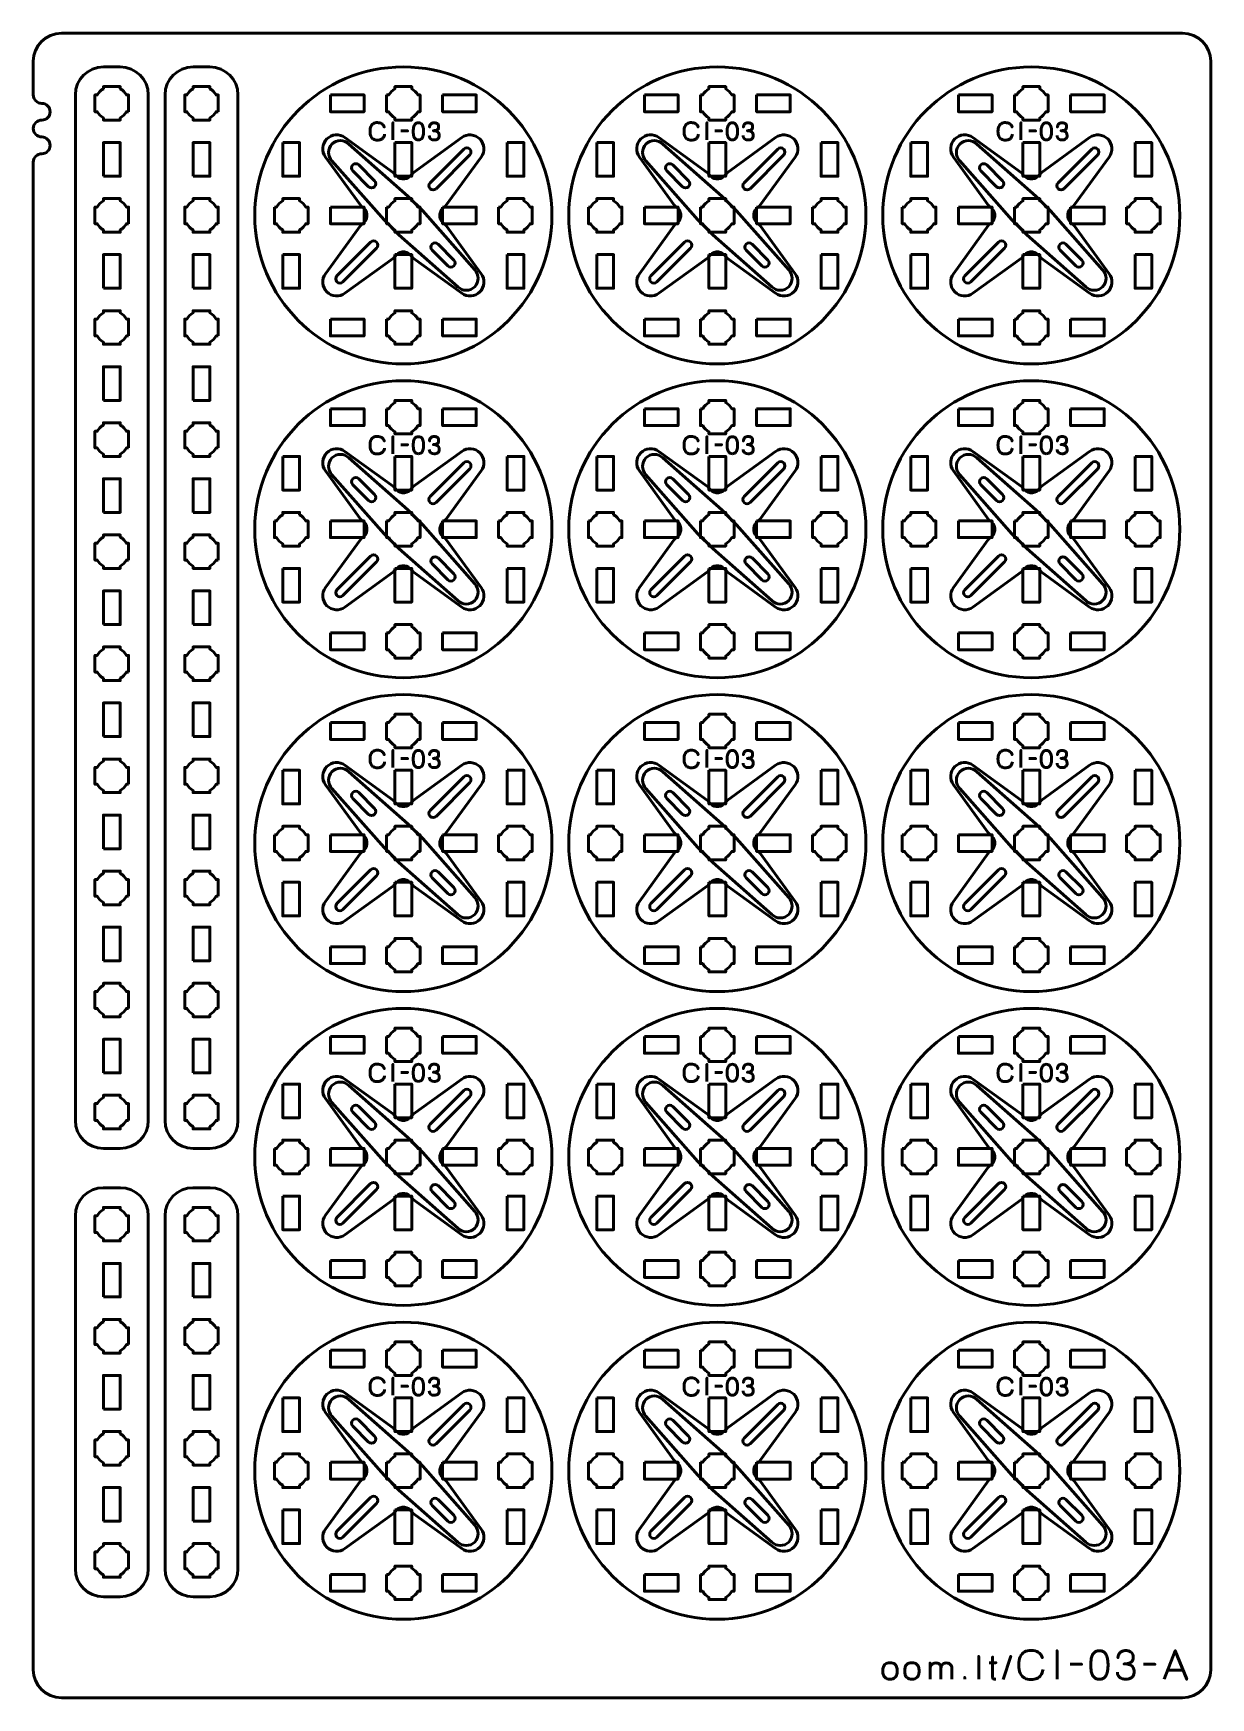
# Model space of a CAD drawing. Header units: centimetres. Extents: x -21 to 0, y -29.7 to 0.
import ezdxf

# ---------------------------------------------------------------- set-up
doc = ezdxf.new("R2010")
doc.units = ezdxf.units.CM
doc.header["$MEASUREMENT"] = 0
doc.layers.add('Layer 1', color=7, linetype='Continuous')

msp = doc.modelspace()

# ---------------------------------------------------------------- linework, layer by layer
at = {"layer": 'Layer 1', "color": 3, "lineweight": 53}
for centre in [(-14.40001, -3.24997), (-8.80001, -3.24997), (-3.20001, -3.24997), (-14.40001, -8.84997), (-8.80001, -8.84997), (-3.20001, -8.84997), (-14.40001, -14.44997), (-8.80001, -14.44997), (-3.20001, -14.44997), (-14.40001, -20.04997), (-8.80001, -20.04997), (-3.20001, -20.04997), (-14.40001, -25.64997), (-8.80001, -25.64997), (-3.20001, -25.64997)]:
    msp.add_ellipse(centre, major_axis=(0, 2.65), ratio=1, dxfattribs=at)
at = {"layer": 'Layer 1', "color": 1, "lineweight": 53}
msp.add_open_spline([(-21.00003, -29.19995), (-21.00003, -29.19995), (-21.00003, -2.29992), (-21.00003, -2.29992), (-21.00003, -2.29992), (-21.00003, -2.21709), (-20.93286, -2.14992), (-20.85003, -2.14992), (-20.85003, -2.14992), (-20.7672, -2.14992), (-20.70003, -2.08275), (-20.70003, -1.99992), (-20.70003, -1.99992), (-20.70003, -1.91709), (-20.7672, -1.84992), (-20.85003, -1.84992), (-20.85003, -1.84992), (-20.93286, -1.84992), (-21.00003, -1.78275), (-21.00003, -1.69992), (-21.00003, -1.69992), (-21.00003, -1.61709), (-20.93286, -1.54992), (-20.85003, -1.54992), (-20.85003, -1.54992), (-20.7672, -1.54992), (-20.70003, -1.48275), (-20.70003, -1.39992), (-20.70003, -1.39992), (-20.70003, -1.31709), (-20.7672, -1.24992), (-20.85003, -1.24992), (-20.85003, -1.24992), (-20.93286, -1.24992), (-21.00003, -1.18275), (-21.00003, -1.09992), (-21.00003, -1.09992), (-21.00003, -1.09992), (-21.00003, -0.49992), (-21.00003, -0.49992), (-21.00003, -0.49992), (-21.00003, -0.22295), (-20.77694, 0.00004), (-20.49994, 0.00004), (-20.49994, 0.00004), (-20.49994, 0.00004), (-0.50008, 0.00004), (-0.50008, 0.00004), (-0.50008, 0.00004), (-0.22294, 0.00004), (0.00002, -0.22295), (0.00002, -0.49992), (0.00002, -0.49992), (0.00002, -0.49992), (0.00002, -29.19995), (0.00002, -29.19995), (0.00002, -29.19995), (0.00002, -29.47695), (-0.22294, -29.70004), (-0.50008, -29.70004), (-0.50008, -29.70004), (-0.50008, -29.70004), (-20.49994, -29.70004), (-20.49994, -29.70004), (-20.49994, -29.70004), (-20.77694, -29.70004), (-21.00003, -29.47695), (-21.00003, -29.19995)], degree=3, knots=[0, 0, 0, 0, 0.05882353, 0.05882353, 0.05882353, 0.05882353, 0.11764706, 0.11764706, 0.11764706, 0.11764706, 0.17647059, 0.17647059, 0.17647059, 0.17647059, 0.23529412, 0.23529412, 0.23529412, 0.23529412, 0.29411765, 0.29411765, 0.29411765, 0.29411765, 0.35294118, 0.35294118, 0.35294118, 0.35294118, 0.41176471, 0.41176471, 0.41176471, 0.41176471, 0.47058824, 0.47058824, 0.47058824, 0.47058824, 0.52941176, 0.52941176, 0.52941176, 0.52941176, 0.58823529, 0.58823529, 0.58823529, 0.58823529, 0.64705882, 0.64705882, 0.64705882, 0.64705882, 0.70588235, 0.70588235, 0.70588235, 0.70588235, 0.76470588, 0.76470588, 0.76470588, 0.76470588, 0.82352941, 0.82352941, 0.82352941, 0.82352941, 0.88235294, 0.88235294, 0.88235294, 0.88235294, 0.94117647, 0.94117647, 0.94117647, 0.94117647, 1, 1, 1, 1], dxfattribs=at)
at = {"layer": 'Layer 1', "color": 3, "lineweight": 53}
for points in [[(-20.25007, -19.39972), (-20.25007, -19.39972), (-20.25007, -1.09979), (-20.25007, -1.09979), (-20.25007, -1.09979), (-20.25007, -0.82279), (-20.02698, -0.59969), (-19.74998, -0.59969), (-19.74998, -0.59969), (-19.74998, -0.59969), (-19.44997, -0.59969), (-19.44997, -0.59969), (-19.44997, -0.59969), (-19.17301, -0.59969), (-18.95005, -0.82279), (-18.95005, -1.09979), (-18.95005, -1.09979), (-18.95005, -1.09979), (-18.95005, -19.39972), (-18.95005, -19.39972), (-18.95005, -19.39972), (-18.95005, -19.67672), (-19.17301, -19.89981), (-19.44997, -19.89981), (-19.44997, -19.89981), (-19.44997, -19.89981), (-19.74998, -19.89981), (-19.74998, -19.89981), (-19.74998, -19.89981), (-20.02698, -19.89981), (-20.25007, -19.67672), (-20.25007, -19.39972)], [(-18.65007, -19.39972), (-18.65007, -19.39972), (-18.65007, -1.09979), (-18.65007, -1.09979), (-18.65007, -1.09979), (-18.65007, -0.82279), (-18.42698, -0.59969), (-18.14998, -0.59969), (-18.14998, -0.59969), (-18.14998, -0.59969), (-17.84997, -0.59969), (-17.84997, -0.59969), (-17.84997, -0.59969), (-17.57301, -0.59969), (-17.35005, -0.82279), (-17.35005, -1.09979), (-17.35005, -1.09979), (-17.35005, -1.09979), (-17.35005, -19.39972), (-17.35005, -19.39972), (-17.35005, -19.39972), (-17.35005, -19.67672), (-17.57301, -19.89981), (-17.84997, -19.89981), (-17.84997, -19.89981), (-17.84997, -19.89981), (-18.14998, -19.89981), (-18.14998, -19.89981), (-18.14998, -19.89981), (-18.42698, -19.89981), (-18.65007, -19.67672), (-18.65007, -19.39972)], [(-20.25007, -27.39969), (-20.25007, -27.39969), (-20.25007, -21.09971), (-20.25007, -21.09971), (-20.25007, -21.09971), (-20.25007, -20.82274), (-20.02698, -20.59975), (-19.74998, -20.59975), (-19.74998, -20.59975), (-19.74998, -20.59975), (-19.44997, -20.59975), (-19.44997, -20.59975), (-19.44997, -20.59975), (-19.17301, -20.59975), (-18.95005, -20.82274), (-18.95005, -21.09971), (-18.95005, -21.09971), (-18.95005, -21.09971), (-18.95005, -27.39969), (-18.95005, -27.39969), (-18.95005, -27.39969), (-18.95005, -27.67669), (-19.17301, -27.89978), (-19.44997, -27.89978), (-19.44997, -27.89978), (-19.44997, -27.89978), (-19.74998, -27.89978), (-19.74998, -27.89978), (-19.74998, -27.89978), (-20.02698, -27.89978), (-20.25007, -27.67669), (-20.25007, -27.39969)], [(-18.65007, -27.39969), (-18.65007, -27.39969), (-18.65007, -21.09971), (-18.65007, -21.09971), (-18.65007, -21.09971), (-18.65007, -20.82274), (-18.42698, -20.59975), (-18.14998, -20.59975), (-18.14998, -20.59975), (-18.14998, -20.59975), (-17.84997, -20.59975), (-17.84997, -20.59975), (-17.84997, -20.59975), (-17.57301, -20.59975), (-17.35005, -20.82274), (-17.35005, -21.09971), (-17.35005, -21.09971), (-17.35005, -21.09971), (-17.35005, -27.39969), (-17.35005, -27.39969), (-17.35005, -27.39969), (-17.35005, -27.67669), (-17.57301, -27.89978), (-17.84997, -27.89978), (-17.84997, -27.89978), (-17.84997, -27.89978), (-18.14998, -27.89978), (-18.14998, -27.89978), (-18.14998, -27.89978), (-18.42698, -27.89978), (-18.65007, -27.67669), (-18.65007, -27.39969)]]:
    msp.add_open_spline(points, degree=3, knots=[0, 0, 0, 0, 0.125, 0.125, 0.125, 0.125, 0.25, 0.25, 0.25, 0.25, 0.375, 0.375, 0.375, 0.375, 0.5, 0.5, 0.5, 0.5, 0.625, 0.625, 0.625, 0.625, 0.75, 0.75, 0.75, 0.75, 0.875, 0.875, 0.875, 0.875, 1, 1, 1, 1], dxfattribs=at)
at = {"layer": 'Layer 1', "lineweight": 53}
for points, knots in [([(-19.30004, -1.39979), (-19.30004, -1.39979), (-19.34015, -1.39979), (-19.34015, -1.39979), (-19.34015, -1.39979), (-19.36647, -1.44541), (-19.4045, -1.4833), (-19.44997, -1.50961), (-19.44997, -1.50961), (-19.44997, -1.50961), (-19.44997, -1.54987), (-19.44997, -1.54987), (-19.44997, -1.54987), (-19.44997, -1.54987), (-19.60005, -1.54987), (-19.60005, -1.54987), (-19.60005, -1.54987), (-19.60005, -1.54987), (-19.74998, -1.54987), (-19.74998, -1.54987), (-19.74998, -1.54987), (-19.74998, -1.54987), (-19.74998, -1.50961), (-19.74998, -1.50961), (-19.74998, -1.50961), (-19.79559, -1.4833), (-19.83351, -1.44541), (-19.85983, -1.39979), (-19.85983, -1.39979), (-19.85983, -1.39979), (-19.90005, -1.39979), (-19.90005, -1.39979), (-19.90005, -1.39979), (-19.90005, -1.39979), (-19.90005, -1.24986), (-19.90005, -1.24986), (-19.90005, -1.24986), (-19.90005, -1.24986), (-19.90005, -1.09979), (-19.90005, -1.09979), (-19.90005, -1.09979), (-19.90005, -1.09979), (-19.85983, -1.09979), (-19.85983, -1.09979), (-19.85983, -1.09979), (-19.83351, -1.05432), (-19.79559, -1.01629), (-19.74998, -0.98997), (-19.74998, -0.98997), (-19.74998, -0.98997), (-19.74998, -0.94986), (-19.74998, -0.94986), (-19.74998, -0.94986), (-19.74998, -0.94986), (-19.60005, -0.94986), (-19.60005, -0.94986), (-19.60005, -0.94986), (-19.60005, -0.94986), (-19.44997, -0.94986), (-19.44997, -0.94986), (-19.44997, -0.94986), (-19.44997, -0.94986), (-19.44997, -0.98997), (-19.44997, -0.98997), (-19.44997, -0.98997), (-19.4045, -1.01629), (-19.36647, -1.05432), (-19.34015, -1.09979), (-19.34015, -1.09979), (-19.34015, -1.09979), (-19.30004, -1.09979), (-19.30004, -1.09979), (-19.30004, -1.09979), (-19.30004, -1.09979), (-19.30004, -1.24986), (-19.30004, -1.24986), (-19.30004, -1.24986), (-19.30004, -1.24986), (-19.30004, -1.39979), (-19.30004, -1.39979)], [0, 0, 0, 0, 0.05, 0.05, 0.05, 0.05, 0.1, 0.1, 0.1, 0.1, 0.15, 0.15, 0.15, 0.15, 0.2, 0.2, 0.2, 0.2, 0.25, 0.25, 0.25, 0.25, 0.3, 0.3, 0.3, 0.3, 0.35, 0.35, 0.35, 0.35, 0.4, 0.4, 0.4, 0.4, 0.45, 0.45, 0.45, 0.45, 0.5, 0.5, 0.5, 0.5, 0.55, 0.55, 0.55, 0.55, 0.6, 0.6, 0.6, 0.6, 0.65, 0.65, 0.65, 0.65, 0.7, 0.7, 0.7, 0.7, 0.75, 0.75, 0.75, 0.75, 0.8, 0.8, 0.8, 0.8, 0.85, 0.85, 0.85, 0.85, 0.9, 0.9, 0.9, 0.9, 0.95, 0.95, 0.95, 0.95, 1, 1, 1, 1]), ([(-17.70004, -1.39979), (-17.70004, -1.39979), (-17.74015, -1.39979), (-17.74015, -1.39979), (-17.74015, -1.39979), (-17.76647, -1.44541), (-17.8045, -1.4833), (-17.84997, -1.50961), (-17.84997, -1.50961), (-17.84997, -1.50961), (-17.84997, -1.54987), (-17.84997, -1.54987), (-17.84997, -1.54987), (-17.84997, -1.54987), (-18.00005, -1.54987), (-18.00005, -1.54987), (-18.00005, -1.54987), (-18.00005, -1.54987), (-18.14998, -1.54987), (-18.14998, -1.54987), (-18.14998, -1.54987), (-18.14998, -1.54987), (-18.14998, -1.50961), (-18.14998, -1.50961), (-18.14998, -1.50961), (-18.19559, -1.4833), (-18.23351, -1.44541), (-18.25983, -1.39979), (-18.25983, -1.39979), (-18.25983, -1.39979), (-18.30005, -1.39979), (-18.30005, -1.39979), (-18.30005, -1.39979), (-18.30005, -1.39979), (-18.30005, -1.24986), (-18.30005, -1.24986), (-18.30005, -1.24986), (-18.30005, -1.24986), (-18.30005, -1.09979), (-18.30005, -1.09979), (-18.30005, -1.09979), (-18.30005, -1.09979), (-18.25983, -1.09979), (-18.25983, -1.09979), (-18.25983, -1.09979), (-18.23351, -1.05432), (-18.19559, -1.01629), (-18.14998, -0.98997), (-18.14998, -0.98997), (-18.14998, -0.98997), (-18.14998, -0.94986), (-18.14998, -0.94986), (-18.14998, -0.94986), (-18.14998, -0.94986), (-18.00005, -0.94986), (-18.00005, -0.94986), (-18.00005, -0.94986), (-18.00005, -0.94986), (-17.84997, -0.94986), (-17.84997, -0.94986), (-17.84997, -0.94986), (-17.84997, -0.94986), (-17.84997, -0.98997), (-17.84997, -0.98997), (-17.84997, -0.98997), (-17.8045, -1.01629), (-17.76647, -1.05432), (-17.74015, -1.09979), (-17.74015, -1.09979), (-17.74015, -1.09979), (-17.70004, -1.09979), (-17.70004, -1.09979), (-17.70004, -1.09979), (-17.70004, -1.09979), (-17.70004, -1.24986), (-17.70004, -1.24986), (-17.70004, -1.24986), (-17.70004, -1.24986), (-17.70004, -1.39979), (-17.70004, -1.39979)], [0, 0, 0, 0, 0.05, 0.05, 0.05, 0.05, 0.1, 0.1, 0.1, 0.1, 0.15, 0.15, 0.15, 0.15, 0.2, 0.2, 0.2, 0.2, 0.25, 0.25, 0.25, 0.25, 0.3, 0.3, 0.3, 0.3, 0.35, 0.35, 0.35, 0.35, 0.4, 0.4, 0.4, 0.4, 0.45, 0.45, 0.45, 0.45, 0.5, 0.5, 0.5, 0.5, 0.55, 0.55, 0.55, 0.55, 0.6, 0.6, 0.6, 0.6, 0.65, 0.65, 0.65, 0.65, 0.7, 0.7, 0.7, 0.7, 0.75, 0.75, 0.75, 0.75, 0.8, 0.8, 0.8, 0.8, 0.85, 0.85, 0.85, 0.85, 0.9, 0.9, 0.9, 0.9, 0.95, 0.95, 0.95, 0.95, 1, 1, 1, 1]), ([(-15.7, -1.0999), (-15.7, -1.0999), (-15.09999, -1.0999), (-15.09999, -1.0999), (-15.09999, -1.0999), (-15.09999, -1.0999), (-15.09999, -1.3999), (-15.09999, -1.3999), (-15.09999, -1.3999), (-15.09999, -1.3999), (-15.7, -1.3999), (-15.7, -1.3999), (-15.7, -1.3999), (-15.7, -1.3999), (-15.7, -1.0999), (-15.7, -1.0999)], [0, 0, 0, 0, 0.25, 0.25, 0.25, 0.25, 0.5, 0.5, 0.5, 0.5, 0.75, 0.75, 0.75, 0.75, 1, 1, 1, 1]), ([(-14.70001, -1.09991), (-14.70001, -1.09991), (-14.65981, -1.09991), (-14.65981, -1.09991), (-14.65981, -1.09991), (-14.63348, -1.05439), (-14.59552, -1.01646), (-14.55001, -0.99013), (-14.55001, -0.99013), (-14.55001, -0.99013), (-14.55001, -0.94991), (-14.55001, -0.94991), (-14.55001, -0.94991), (-14.55001, -0.94991), (-14.25001, -0.94991), (-14.25001, -0.94991), (-14.25001, -0.94991), (-14.25001, -0.94991), (-14.25001, -0.9901), (-14.25001, -0.9901), (-14.25001, -0.9901), (-14.20448, -1.01643), (-14.16649, -1.05438), (-14.14013, -1.09991), (-14.14013, -1.09991), (-14.14013, -1.09991), (-14.10001, -1.09991), (-14.10001, -1.09991), (-14.10001, -1.09991), (-14.10001, -1.09991), (-14.10001, -1.24533), (-14.10001, -1.24533), (-14.10001, -1.24533), (-14.10001, -1.24533), (-14.09995, -1.24998), (-14.09995, -1.24998), (-14.09995, -1.24998), (-14.09995, -1.24998), (-14.10001, -1.25462), (-14.10001, -1.25462), (-14.10001, -1.25462), (-14.10001, -1.25462), (-14.10001, -1.39991), (-14.10001, -1.39991), (-14.10001, -1.39991), (-14.10001, -1.39991), (-14.14008, -1.39991), (-14.14008, -1.39991), (-14.14008, -1.39991), (-14.16643, -1.44548), (-14.20443, -1.48349), (-14.25001, -1.50985), (-14.25001, -1.50985), (-14.25001, -1.50985), (-14.25001, -1.54991), (-14.25001, -1.54991), (-14.25001, -1.54991), (-14.25001, -1.54991), (-14.39329, -1.54991), (-14.39329, -1.54991), (-14.39329, -1.54991), (-14.39329, -1.54991), (-14.39996, -1.54999), (-14.39996, -1.54999), (-14.39996, -1.54999), (-14.39996, -1.54999), (-14.40664, -1.54991), (-14.40664, -1.54991), (-14.40664, -1.54991), (-14.40664, -1.54991), (-14.55001, -1.54991), (-14.55001, -1.54991), (-14.55001, -1.54991), (-14.55001, -1.54991), (-14.55001, -1.50981), (-14.55001, -1.50981), (-14.55001, -1.50981), (-14.59555, -1.48345), (-14.63353, -1.44546), (-14.65986, -1.39991), (-14.65986, -1.39991), (-14.65986, -1.39991), (-14.70001, -1.39991), (-14.70001, -1.39991), (-14.70001, -1.39991), (-14.70001, -1.39991), (-14.70001, -1.09991), (-14.70001, -1.09991)], [0, 0, 0, 0, 0.04545455, 0.04545455, 0.04545455, 0.04545455, 0.09090909, 0.09090909, 0.09090909, 0.09090909, 0.13636364, 0.13636364, 0.13636364, 0.13636364, 0.18181818, 0.18181818, 0.18181818, 0.18181818, 0.22727273, 0.22727273, 0.22727273, 0.22727273, 0.27272727, 0.27272727, 0.27272727, 0.27272727, 0.31818182, 0.31818182, 0.31818182, 0.31818182, 0.36363636, 0.36363636, 0.36363636, 0.36363636, 0.40909091, 0.40909091, 0.40909091, 0.40909091, 0.45454545, 0.45454545, 0.45454545, 0.45454545, 0.5, 0.5, 0.5, 0.5, 0.54545455, 0.54545455, 0.54545455, 0.54545455, 0.59090909, 0.59090909, 0.59090909, 0.59090909, 0.63636364, 0.63636364, 0.63636364, 0.63636364, 0.68181818, 0.68181818, 0.68181818, 0.68181818, 0.72727273, 0.72727273, 0.72727273, 0.72727273, 0.77272727, 0.77272727, 0.77272727, 0.77272727, 0.81818182, 0.81818182, 0.81818182, 0.81818182, 0.86363636, 0.86363636, 0.86363636, 0.86363636, 0.90909091, 0.90909091, 0.90909091, 0.90909091, 0.95454545, 0.95454545, 0.95454545, 0.95454545, 1, 1, 1, 1]), ([(-13.69993, -1.0999), (-13.69993, -1.0999), (-13.09993, -1.0999), (-13.09993, -1.0999), (-13.09993, -1.0999), (-13.09993, -1.0999), (-13.09993, -1.3999), (-13.09993, -1.3999), (-13.09993, -1.3999), (-13.09993, -1.3999), (-13.69993, -1.3999), (-13.69993, -1.3999), (-13.69993, -1.3999), (-13.69993, -1.3999), (-13.69993, -1.0999), (-13.69993, -1.0999)], [0, 0, 0, 0, 0.25, 0.25, 0.25, 0.25, 0.5, 0.5, 0.5, 0.5, 0.75, 0.75, 0.75, 0.75, 1, 1, 1, 1]), ([(-10.1, -1.0999), (-10.1, -1.0999), (-9.49999, -1.0999), (-9.49999, -1.0999), (-9.49999, -1.0999), (-9.49999, -1.0999), (-9.49999, -1.3999), (-9.49999, -1.3999), (-9.49999, -1.3999), (-9.49999, -1.3999), (-10.1, -1.3999), (-10.1, -1.3999), (-10.1, -1.3999), (-10.1, -1.3999), (-10.1, -1.0999), (-10.1, -1.0999)], [0, 0, 0, 0, 0.25, 0.25, 0.25, 0.25, 0.5, 0.5, 0.5, 0.5, 0.75, 0.75, 0.75, 0.75, 1, 1, 1, 1]), ([(-9.10001, -1.09991), (-9.10001, -1.09991), (-9.05981, -1.09991), (-9.05981, -1.09991), (-9.05981, -1.09991), (-9.03348, -1.05439), (-8.99552, -1.01646), (-8.95001, -0.99013), (-8.95001, -0.99013), (-8.95001, -0.99013), (-8.95001, -0.94991), (-8.95001, -0.94991), (-8.95001, -0.94991), (-8.95001, -0.94991), (-8.65001, -0.94991), (-8.65001, -0.94991), (-8.65001, -0.94991), (-8.65001, -0.94991), (-8.65001, -0.9901), (-8.65001, -0.9901), (-8.65001, -0.9901), (-8.60448, -1.01643), (-8.56649, -1.05438), (-8.54013, -1.09991), (-8.54013, -1.09991), (-8.54013, -1.09991), (-8.50001, -1.09991), (-8.50001, -1.09991), (-8.50001, -1.09991), (-8.50001, -1.09991), (-8.50001, -1.24533), (-8.50001, -1.24533), (-8.50001, -1.24533), (-8.50001, -1.24533), (-8.49995, -1.24998), (-8.49995, -1.24998), (-8.49995, -1.24998), (-8.49995, -1.24998), (-8.50001, -1.25462), (-8.50001, -1.25462), (-8.50001, -1.25462), (-8.50001, -1.25462), (-8.50001, -1.39991), (-8.50001, -1.39991), (-8.50001, -1.39991), (-8.50001, -1.39991), (-8.54008, -1.39991), (-8.54008, -1.39991), (-8.54008, -1.39991), (-8.56643, -1.44548), (-8.60443, -1.48349), (-8.65001, -1.50985), (-8.65001, -1.50985), (-8.65001, -1.50985), (-8.65001, -1.54991), (-8.65001, -1.54991), (-8.65001, -1.54991), (-8.65001, -1.54991), (-8.79329, -1.54991), (-8.79329, -1.54991), (-8.79329, -1.54991), (-8.79329, -1.54991), (-8.79996, -1.54999), (-8.79996, -1.54999), (-8.79996, -1.54999), (-8.79996, -1.54999), (-8.80664, -1.54991), (-8.80664, -1.54991), (-8.80664, -1.54991), (-8.80664, -1.54991), (-8.95001, -1.54991), (-8.95001, -1.54991), (-8.95001, -1.54991), (-8.95001, -1.54991), (-8.95001, -1.50981), (-8.95001, -1.50981), (-8.95001, -1.50981), (-8.99555, -1.48345), (-9.03353, -1.44546), (-9.05986, -1.39991), (-9.05986, -1.39991), (-9.05986, -1.39991), (-9.10001, -1.39991), (-9.10001, -1.39991), (-9.10001, -1.39991), (-9.10001, -1.39991), (-9.10001, -1.09991), (-9.10001, -1.09991)], [0, 0, 0, 0, 0.04545455, 0.04545455, 0.04545455, 0.04545455, 0.09090909, 0.09090909, 0.09090909, 0.09090909, 0.13636364, 0.13636364, 0.13636364, 0.13636364, 0.18181818, 0.18181818, 0.18181818, 0.18181818, 0.22727273, 0.22727273, 0.22727273, 0.22727273, 0.27272727, 0.27272727, 0.27272727, 0.27272727, 0.31818182, 0.31818182, 0.31818182, 0.31818182, 0.36363636, 0.36363636, 0.36363636, 0.36363636, 0.40909091, 0.40909091, 0.40909091, 0.40909091, 0.45454545, 0.45454545, 0.45454545, 0.45454545, 0.5, 0.5, 0.5, 0.5, 0.54545455, 0.54545455, 0.54545455, 0.54545455, 0.59090909, 0.59090909, 0.59090909, 0.59090909, 0.63636364, 0.63636364, 0.63636364, 0.63636364, 0.68181818, 0.68181818, 0.68181818, 0.68181818, 0.72727273, 0.72727273, 0.72727273, 0.72727273, 0.77272727, 0.77272727, 0.77272727, 0.77272727, 0.81818182, 0.81818182, 0.81818182, 0.81818182, 0.86363636, 0.86363636, 0.86363636, 0.86363636, 0.90909091, 0.90909091, 0.90909091, 0.90909091, 0.95454545, 0.95454545, 0.95454545, 0.95454545, 1, 1, 1, 1]), ([(-8.09993, -1.0999), (-8.09993, -1.0999), (-7.49993, -1.0999), (-7.49993, -1.0999), (-7.49993, -1.0999), (-7.49993, -1.0999), (-7.49993, -1.3999), (-7.49993, -1.3999), (-7.49993, -1.3999), (-7.49993, -1.3999), (-8.09993, -1.3999), (-8.09993, -1.3999), (-8.09993, -1.3999), (-8.09993, -1.3999), (-8.09993, -1.0999), (-8.09993, -1.0999)], [0, 0, 0, 0, 0.25, 0.25, 0.25, 0.25, 0.5, 0.5, 0.5, 0.5, 0.75, 0.75, 0.75, 0.75, 1, 1, 1, 1]), ([(-4.5, -1.0999), (-4.5, -1.0999), (-3.89999, -1.0999), (-3.89999, -1.0999), (-3.89999, -1.0999), (-3.89999, -1.0999), (-3.89999, -1.3999), (-3.89999, -1.3999), (-3.89999, -1.3999), (-3.89999, -1.3999), (-4.5, -1.3999), (-4.5, -1.3999), (-4.5, -1.3999), (-4.5, -1.3999), (-4.5, -1.0999), (-4.5, -1.0999)], [0, 0, 0, 0, 0.25, 0.25, 0.25, 0.25, 0.5, 0.5, 0.5, 0.5, 0.75, 0.75, 0.75, 0.75, 1, 1, 1, 1]), ([(-3.50001, -1.09991), (-3.50001, -1.09991), (-3.45981, -1.09991), (-3.45981, -1.09991), (-3.45981, -1.09991), (-3.43348, -1.05439), (-3.39552, -1.01646), (-3.35001, -0.99013), (-3.35001, -0.99013), (-3.35001, -0.99013), (-3.35001, -0.94991), (-3.35001, -0.94991), (-3.35001, -0.94991), (-3.35001, -0.94991), (-3.05001, -0.94991), (-3.05001, -0.94991), (-3.05001, -0.94991), (-3.05001, -0.94991), (-3.05001, -0.9901), (-3.05001, -0.9901), (-3.05001, -0.9901), (-3.00448, -1.01643), (-2.96649, -1.05438), (-2.94013, -1.09991), (-2.94013, -1.09991), (-2.94013, -1.09991), (-2.90001, -1.09991), (-2.90001, -1.09991), (-2.90001, -1.09991), (-2.90001, -1.09991), (-2.90001, -1.24533), (-2.90001, -1.24533), (-2.90001, -1.24533), (-2.90001, -1.24533), (-2.89995, -1.24998), (-2.89995, -1.24998), (-2.89995, -1.24998), (-2.89995, -1.24998), (-2.90001, -1.25462), (-2.90001, -1.25462), (-2.90001, -1.25462), (-2.90001, -1.25462), (-2.90001, -1.39991), (-2.90001, -1.39991), (-2.90001, -1.39991), (-2.90001, -1.39991), (-2.94008, -1.39991), (-2.94008, -1.39991), (-2.94008, -1.39991), (-2.96643, -1.44548), (-3.00443, -1.48349), (-3.05001, -1.50985), (-3.05001, -1.50985), (-3.05001, -1.50985), (-3.05001, -1.54991), (-3.05001, -1.54991), (-3.05001, -1.54991), (-3.05001, -1.54991), (-3.19329, -1.54991), (-3.19329, -1.54991), (-3.19329, -1.54991), (-3.19329, -1.54991), (-3.19996, -1.54999), (-3.19996, -1.54999), (-3.19996, -1.54999), (-3.19996, -1.54999), (-3.20664, -1.54991), (-3.20664, -1.54991), (-3.20664, -1.54991), (-3.20664, -1.54991), (-3.35001, -1.54991), (-3.35001, -1.54991), (-3.35001, -1.54991), (-3.35001, -1.54991), (-3.35001, -1.50981), (-3.35001, -1.50981), (-3.35001, -1.50981), (-3.39555, -1.48345), (-3.43353, -1.44546), (-3.45986, -1.39991), (-3.45986, -1.39991), (-3.45986, -1.39991), (-3.50001, -1.39991), (-3.50001, -1.39991), (-3.50001, -1.39991), (-3.50001, -1.39991), (-3.50001, -1.09991), (-3.50001, -1.09991)], [0, 0, 0, 0, 0.04545455, 0.04545455, 0.04545455, 0.04545455, 0.09090909, 0.09090909, 0.09090909, 0.09090909, 0.13636364, 0.13636364, 0.13636364, 0.13636364, 0.18181818, 0.18181818, 0.18181818, 0.18181818, 0.22727273, 0.22727273, 0.22727273, 0.22727273, 0.27272727, 0.27272727, 0.27272727, 0.27272727, 0.31818182, 0.31818182, 0.31818182, 0.31818182, 0.36363636, 0.36363636, 0.36363636, 0.36363636, 0.40909091, 0.40909091, 0.40909091, 0.40909091, 0.45454545, 0.45454545, 0.45454545, 0.45454545, 0.5, 0.5, 0.5, 0.5, 0.54545455, 0.54545455, 0.54545455, 0.54545455, 0.59090909, 0.59090909, 0.59090909, 0.59090909, 0.63636364, 0.63636364, 0.63636364, 0.63636364, 0.68181818, 0.68181818, 0.68181818, 0.68181818, 0.72727273, 0.72727273, 0.72727273, 0.72727273, 0.77272727, 0.77272727, 0.77272727, 0.77272727, 0.81818182, 0.81818182, 0.81818182, 0.81818182, 0.86363636, 0.86363636, 0.86363636, 0.86363636, 0.90909091, 0.90909091, 0.90909091, 0.90909091, 0.95454545, 0.95454545, 0.95454545, 0.95454545, 1, 1, 1, 1]), ([(-2.49993, -1.0999), (-2.49993, -1.0999), (-1.89993, -1.0999), (-1.89993, -1.0999), (-1.89993, -1.0999), (-1.89993, -1.0999), (-1.89993, -1.3999), (-1.89993, -1.3999), (-1.89993, -1.3999), (-1.89993, -1.3999), (-2.49993, -1.3999), (-2.49993, -1.3999), (-2.49993, -1.3999), (-2.49993, -1.3999), (-2.49993, -1.0999), (-2.49993, -1.0999)], [0, 0, 0, 0, 0.25, 0.25, 0.25, 0.25, 0.5, 0.5, 0.5, 0.5, 0.75, 0.75, 0.75, 0.75, 1, 1, 1, 1]), ([(-19.74998, -2.54978), (-19.74998, -2.54978), (-19.74998, -1.94977), (-19.74998, -1.94977), (-19.74998, -1.94977), (-19.74998, -1.94977), (-19.44997, -1.94977), (-19.44997, -1.94977), (-19.44997, -1.94977), (-19.44997, -1.94977), (-19.44997, -2.54978), (-19.44997, -2.54978), (-19.44997, -2.54978), (-19.44997, -2.54978), (-19.74998, -2.54978), (-19.74998, -2.54978)], [0, 0, 0, 0, 0.25, 0.25, 0.25, 0.25, 0.5, 0.5, 0.5, 0.5, 0.75, 0.75, 0.75, 0.75, 1, 1, 1, 1]), ([(-18.14998, -2.54978), (-18.14998, -2.54978), (-18.14998, -1.94977), (-18.14998, -1.94977), (-18.14998, -1.94977), (-18.14998, -1.94977), (-17.84997, -1.94977), (-17.84997, -1.94977), (-17.84997, -1.94977), (-17.84997, -1.94977), (-17.84997, -2.54978), (-17.84997, -2.54978), (-17.84997, -2.54978), (-17.84997, -2.54978), (-18.14998, -2.54978), (-18.14998, -2.54978)], [0, 0, 0, 0, 0.25, 0.25, 0.25, 0.25, 0.5, 0.5, 0.5, 0.5, 0.75, 0.75, 0.75, 0.75, 1, 1, 1, 1]), ([(-16.54998, -1.94988), (-16.54998, -1.94988), (-16.24998, -1.94988), (-16.24998, -1.94988), (-16.24998, -1.94988), (-16.24998, -1.94988), (-16.24998, -2.54989), (-16.24998, -2.54989), (-16.24998, -2.54989), (-16.24998, -2.54989), (-16.54998, -2.54989), (-16.54998, -2.54989), (-16.54998, -2.54989), (-16.54998, -2.54989), (-16.54998, -1.94988), (-16.54998, -1.94988)], [0, 0, 0, 0, 0.25, 0.25, 0.25, 0.25, 0.5, 0.5, 0.5, 0.5, 0.75, 0.75, 0.75, 0.75, 1, 1, 1, 1]), ([(-14.55005, -1.94988), (-14.55005, -1.94988), (-14.25005, -1.94988), (-14.25005, -1.94988), (-14.25005, -1.94988), (-14.25005, -1.94988), (-14.25005, -2.54989), (-14.25005, -2.54989), (-14.25005, -2.54989), (-14.25005, -2.54989), (-14.55005, -2.54989), (-14.55005, -2.54989), (-14.55005, -2.54989), (-14.55005, -2.54989), (-14.55005, -1.94988), (-14.55005, -1.94988)], [0, 0, 0, 0, 0.25, 0.25, 0.25, 0.25, 0.5, 0.5, 0.5, 0.5, 0.75, 0.75, 0.75, 0.75, 1, 1, 1, 1]), ([(-13.81664, -2.77267), (-13.84592, -2.80195), (-13.89342, -2.80195), (-13.9227, -2.77267), (-13.9227, -2.77267), (-13.95198, -2.74338), (-13.95198, -2.69588), (-13.9227, -2.6666), (-13.9227, -2.6666), (-13.9227, -2.6666), (-13.32166, -2.06556), (-13.32166, -2.06556), (-13.32166, -2.06556), (-13.29238, -2.03628), (-13.24488, -2.03628), (-13.21559, -2.06556), (-13.21559, -2.06556), (-13.18631, -2.09484), (-13.18631, -2.14234), (-13.21559, -2.17163), (-13.21559, -2.17163), (-13.21559, -2.17163), (-13.81664, -2.77267), (-13.81664, -2.77267)], [0, 0, 0, 0, 0.16666667, 0.16666667, 0.16666667, 0.16666667, 0.33333333, 0.33333333, 0.33333333, 0.33333333, 0.5, 0.5, 0.5, 0.5, 0.66666667, 0.66666667, 0.66666667, 0.66666667, 0.83333333, 0.83333333, 0.83333333, 0.83333333, 1, 1, 1, 1]), ([(-12.54995, -1.94988), (-12.54995, -1.94988), (-12.24994, -1.94988), (-12.24994, -1.94988), (-12.24994, -1.94988), (-12.24994, -1.94988), (-12.24994, -2.54989), (-12.24994, -2.54989), (-12.24994, -2.54989), (-12.24994, -2.54989), (-12.54995, -2.54989), (-12.54995, -2.54989), (-12.54995, -2.54989), (-12.54995, -2.54989), (-12.54995, -1.94988), (-12.54995, -1.94988)], [0, 0, 0, 0, 0.25, 0.25, 0.25, 0.25, 0.5, 0.5, 0.5, 0.5, 0.75, 0.75, 0.75, 0.75, 1, 1, 1, 1]), ([(-10.94998, -1.94988), (-10.94998, -1.94988), (-10.64998, -1.94988), (-10.64998, -1.94988), (-10.64998, -1.94988), (-10.64998, -1.94988), (-10.64998, -2.54989), (-10.64998, -2.54989), (-10.64998, -2.54989), (-10.64998, -2.54989), (-10.94998, -2.54989), (-10.94998, -2.54989), (-10.94998, -2.54989), (-10.94998, -2.54989), (-10.94998, -1.94988), (-10.94998, -1.94988)], [0, 0, 0, 0, 0.25, 0.25, 0.25, 0.25, 0.5, 0.5, 0.5, 0.5, 0.75, 0.75, 0.75, 0.75, 1, 1, 1, 1]), ([(-8.95005, -1.94988), (-8.95005, -1.94988), (-8.65005, -1.94988), (-8.65005, -1.94988), (-8.65005, -1.94988), (-8.65005, -1.94988), (-8.65005, -2.54989), (-8.65005, -2.54989), (-8.65005, -2.54989), (-8.65005, -2.54989), (-8.95005, -2.54989), (-8.95005, -2.54989), (-8.95005, -2.54989), (-8.95005, -2.54989), (-8.95005, -1.94988), (-8.95005, -1.94988)], [0, 0, 0, 0, 0.25, 0.25, 0.25, 0.25, 0.5, 0.5, 0.5, 0.5, 0.75, 0.75, 0.75, 0.75, 1, 1, 1, 1]), ([(-8.21664, -2.77267), (-8.24592, -2.80195), (-8.29342, -2.80195), (-8.3227, -2.77267), (-8.3227, -2.77267), (-8.35198, -2.74338), (-8.35198, -2.69588), (-8.3227, -2.6666), (-8.3227, -2.6666), (-8.3227, -2.6666), (-7.72166, -2.06556), (-7.72166, -2.06556), (-7.72166, -2.06556), (-7.69238, -2.03628), (-7.64488, -2.03628), (-7.61559, -2.06556), (-7.61559, -2.06556), (-7.58631, -2.09484), (-7.58631, -2.14234), (-7.61559, -2.17163), (-7.61559, -2.17163), (-7.61559, -2.17163), (-8.21664, -2.77267), (-8.21664, -2.77267)], [0, 0, 0, 0, 0.16666667, 0.16666667, 0.16666667, 0.16666667, 0.33333333, 0.33333333, 0.33333333, 0.33333333, 0.5, 0.5, 0.5, 0.5, 0.66666667, 0.66666667, 0.66666667, 0.66666667, 0.83333333, 0.83333333, 0.83333333, 0.83333333, 1, 1, 1, 1]), ([(-6.94995, -1.94988), (-6.94995, -1.94988), (-6.64994, -1.94988), (-6.64994, -1.94988), (-6.64994, -1.94988), (-6.64994, -1.94988), (-6.64994, -2.54989), (-6.64994, -2.54989), (-6.64994, -2.54989), (-6.64994, -2.54989), (-6.94995, -2.54989), (-6.94995, -2.54989), (-6.94995, -2.54989), (-6.94995, -2.54989), (-6.94995, -1.94988), (-6.94995, -1.94988)], [0, 0, 0, 0, 0.25, 0.25, 0.25, 0.25, 0.5, 0.5, 0.5, 0.5, 0.75, 0.75, 0.75, 0.75, 1, 1, 1, 1]), ([(-5.34998, -1.94988), (-5.34998, -1.94988), (-5.04998, -1.94988), (-5.04998, -1.94988), (-5.04998, -1.94988), (-5.04998, -1.94988), (-5.04998, -2.54989), (-5.04998, -2.54989), (-5.04998, -2.54989), (-5.04998, -2.54989), (-5.34998, -2.54989), (-5.34998, -2.54989), (-5.34998, -2.54989), (-5.34998, -2.54989), (-5.34998, -1.94988), (-5.34998, -1.94988)], [0, 0, 0, 0, 0.25, 0.25, 0.25, 0.25, 0.5, 0.5, 0.5, 0.5, 0.75, 0.75, 0.75, 0.75, 1, 1, 1, 1]), ([(-3.35005, -1.94988), (-3.35005, -1.94988), (-3.05005, -1.94988), (-3.05005, -1.94988), (-3.05005, -1.94988), (-3.05005, -1.94988), (-3.05005, -2.54989), (-3.05005, -2.54989), (-3.05005, -2.54989), (-3.05005, -2.54989), (-3.35005, -2.54989), (-3.35005, -2.54989), (-3.35005, -2.54989), (-3.35005, -2.54989), (-3.35005, -1.94988), (-3.35005, -1.94988)], [0, 0, 0, 0, 0.25, 0.25, 0.25, 0.25, 0.5, 0.5, 0.5, 0.5, 0.75, 0.75, 0.75, 0.75, 1, 1, 1, 1]), ([(-2.61664, -2.77267), (-2.64592, -2.80195), (-2.69342, -2.80195), (-2.7227, -2.77267), (-2.7227, -2.77267), (-2.75198, -2.74338), (-2.75198, -2.69588), (-2.7227, -2.6666), (-2.7227, -2.6666), (-2.7227, -2.6666), (-2.12166, -2.06556), (-2.12166, -2.06556), (-2.12166, -2.06556), (-2.09238, -2.03628), (-2.04488, -2.03628), (-2.01559, -2.06556), (-2.01559, -2.06556), (-1.98631, -2.09484), (-1.98631, -2.14234), (-2.01559, -2.17163), (-2.01559, -2.17163), (-2.01559, -2.17163), (-2.61664, -2.77267), (-2.61664, -2.77267)], [0, 0, 0, 0, 0.16666667, 0.16666667, 0.16666667, 0.16666667, 0.33333333, 0.33333333, 0.33333333, 0.33333333, 0.5, 0.5, 0.5, 0.5, 0.66666667, 0.66666667, 0.66666667, 0.66666667, 0.83333333, 0.83333333, 0.83333333, 0.83333333, 1, 1, 1, 1]), ([(-1.34995, -1.94988), (-1.34995, -1.94988), (-1.04994, -1.94988), (-1.04994, -1.94988), (-1.04994, -1.94988), (-1.04994, -1.94988), (-1.04994, -2.54989), (-1.04994, -2.54989), (-1.04994, -2.54989), (-1.04994, -2.54989), (-1.34995, -2.54989), (-1.34995, -2.54989), (-1.34995, -2.54989), (-1.34995, -2.54989), (-1.34995, -1.94988), (-1.34995, -1.94988)], [0, 0, 0, 0, 0.25, 0.25, 0.25, 0.25, 0.5, 0.5, 0.5, 0.5, 0.75, 0.75, 0.75, 0.75, 1, 1, 1, 1]), ([(-15.1955, -2.34841), (-15.22478, -2.31913), (-15.27229, -2.31913), (-15.30157, -2.34841), (-15.30157, -2.34841), (-15.33085, -2.37769), (-15.33085, -2.42519), (-15.30157, -2.45447), (-15.30157, -2.45447), (-15.30157, -2.45447), (-15.01872, -2.73732), (-15.01872, -2.73732), (-15.01872, -2.73732), (-14.98944, -2.7666), (-14.94194, -2.7666), (-14.91266, -2.73732), (-14.91266, -2.73732), (-14.88338, -2.70804), (-14.88338, -2.66053), (-14.91266, -2.63125), (-14.91266, -2.63125), (-14.91266, -2.63125), (-15.1955, -2.34841), (-15.1955, -2.34841)], [0, 0, 0, 0, 0.16666667, 0.16666667, 0.16666667, 0.16666667, 0.33333333, 0.33333333, 0.33333333, 0.33333333, 0.5, 0.5, 0.5, 0.5, 0.66666667, 0.66666667, 0.66666667, 0.66666667, 0.83333333, 0.83333333, 0.83333333, 0.83333333, 1, 1, 1, 1]), ([(-9.5955, -2.34841), (-9.62478, -2.31913), (-9.67229, -2.31913), (-9.70157, -2.34841), (-9.70157, -2.34841), (-9.73085, -2.37769), (-9.73085, -2.42519), (-9.70157, -2.45447), (-9.70157, -2.45447), (-9.70157, -2.45447), (-9.41872, -2.73732), (-9.41872, -2.73732), (-9.41872, -2.73732), (-9.38944, -2.7666), (-9.34194, -2.7666), (-9.31266, -2.73732), (-9.31266, -2.73732), (-9.28338, -2.70804), (-9.28338, -2.66053), (-9.31266, -2.63125), (-9.31266, -2.63125), (-9.31266, -2.63125), (-9.5955, -2.34841), (-9.5955, -2.34841)], [0, 0, 0, 0, 0.16666667, 0.16666667, 0.16666667, 0.16666667, 0.33333333, 0.33333333, 0.33333333, 0.33333333, 0.5, 0.5, 0.5, 0.5, 0.66666667, 0.66666667, 0.66666667, 0.66666667, 0.83333333, 0.83333333, 0.83333333, 0.83333333, 1, 1, 1, 1]), ([(-3.9955, -2.34841), (-4.02478, -2.31913), (-4.07229, -2.31913), (-4.10157, -2.34841), (-4.10157, -2.34841), (-4.13085, -2.37769), (-4.13085, -2.42519), (-4.10157, -2.45447), (-4.10157, -2.45447), (-4.10157, -2.45447), (-3.81872, -2.73732), (-3.81872, -2.73732), (-3.81872, -2.73732), (-3.78944, -2.7666), (-3.74194, -2.7666), (-3.71266, -2.73732), (-3.71266, -2.73732), (-3.68338, -2.70804), (-3.68338, -2.66053), (-3.71266, -2.63125), (-3.71266, -2.63125), (-3.71266, -2.63125), (-3.9955, -2.34841), (-3.9955, -2.34841)], [0, 0, 0, 0, 0.16666667, 0.16666667, 0.16666667, 0.16666667, 0.33333333, 0.33333333, 0.33333333, 0.33333333, 0.5, 0.5, 0.5, 0.5, 0.66666667, 0.66666667, 0.66666667, 0.66666667, 0.83333333, 0.83333333, 0.83333333, 0.83333333, 1, 1, 1, 1]), ([(-19.30004, -3.39973), (-19.30004, -3.39973), (-19.34015, -3.39973), (-19.34015, -3.39973), (-19.34015, -3.39973), (-19.36647, -3.44534), (-19.4045, -3.48326), (-19.44997, -3.50972), (-19.44997, -3.50972), (-19.44997, -3.50972), (-19.44997, -3.5498), (-19.44997, -3.5498), (-19.44997, -3.5498), (-19.44997, -3.5498), (-19.60005, -3.5498), (-19.60005, -3.5498), (-19.60005, -3.5498), (-19.60005, -3.5498), (-19.74998, -3.5498), (-19.74998, -3.5498), (-19.74998, -3.5498), (-19.74998, -3.5498), (-19.74998, -3.50972), (-19.74998, -3.50972), (-19.74998, -3.50972), (-19.79559, -3.48326), (-19.83351, -3.44534), (-19.85983, -3.39973), (-19.85983, -3.39973), (-19.85983, -3.39973), (-19.90005, -3.39973), (-19.90005, -3.39973), (-19.90005, -3.39973), (-19.90005, -3.39973), (-19.90005, -3.2498), (-19.90005, -3.2498), (-19.90005, -3.2498), (-19.90005, -3.2498), (-19.90005, -3.09972), (-19.90005, -3.09972), (-19.90005, -3.09972), (-19.90005, -3.09972), (-19.85983, -3.09972), (-19.85983, -3.09972), (-19.85983, -3.09972), (-19.83351, -3.05425), (-19.79559, -3.01636), (-19.74998, -2.9899), (-19.74998, -2.9899), (-19.74998, -2.9899), (-19.74998, -2.94979), (-19.74998, -2.94979), (-19.74998, -2.94979), (-19.74998, -2.94979), (-19.60005, -2.94979), (-19.60005, -2.94979), (-19.60005, -2.94979), (-19.60005, -2.94979), (-19.44997, -2.94979), (-19.44997, -2.94979), (-19.44997, -2.94979), (-19.44997, -2.94979), (-19.44997, -2.9899), (-19.44997, -2.9899), (-19.44997, -2.9899), (-19.4045, -3.01636), (-19.36647, -3.05425), (-19.34015, -3.09972), (-19.34015, -3.09972), (-19.34015, -3.09972), (-19.30004, -3.09972), (-19.30004, -3.09972), (-19.30004, -3.09972), (-19.30004, -3.09972), (-19.30004, -3.2498), (-19.30004, -3.2498), (-19.30004, -3.2498), (-19.30004, -3.2498), (-19.30004, -3.39973), (-19.30004, -3.39973)], [0, 0, 0, 0, 0.05, 0.05, 0.05, 0.05, 0.1, 0.1, 0.1, 0.1, 0.15, 0.15, 0.15, 0.15, 0.2, 0.2, 0.2, 0.2, 0.25, 0.25, 0.25, 0.25, 0.3, 0.3, 0.3, 0.3, 0.35, 0.35, 0.35, 0.35, 0.4, 0.4, 0.4, 0.4, 0.45, 0.45, 0.45, 0.45, 0.5, 0.5, 0.5, 0.5, 0.55, 0.55, 0.55, 0.55, 0.6, 0.6, 0.6, 0.6, 0.65, 0.65, 0.65, 0.65, 0.7, 0.7, 0.7, 0.7, 0.75, 0.75, 0.75, 0.75, 0.8, 0.8, 0.8, 0.8, 0.85, 0.85, 0.85, 0.85, 0.9, 0.9, 0.9, 0.9, 0.95, 0.95, 0.95, 0.95, 1, 1, 1, 1]), ([(-17.70004, -3.39973), (-17.70004, -3.39973), (-17.74015, -3.39973), (-17.74015, -3.39973), (-17.74015, -3.39973), (-17.76647, -3.44534), (-17.8045, -3.48326), (-17.84997, -3.50972), (-17.84997, -3.50972), (-17.84997, -3.50972), (-17.84997, -3.5498), (-17.84997, -3.5498), (-17.84997, -3.5498), (-17.84997, -3.5498), (-18.00005, -3.5498), (-18.00005, -3.5498), (-18.00005, -3.5498), (-18.00005, -3.5498), (-18.14998, -3.5498), (-18.14998, -3.5498), (-18.14998, -3.5498), (-18.14998, -3.5498), (-18.14998, -3.50972), (-18.14998, -3.50972), (-18.14998, -3.50972), (-18.19559, -3.48326), (-18.23351, -3.44534), (-18.25983, -3.39973), (-18.25983, -3.39973), (-18.25983, -3.39973), (-18.30005, -3.39973), (-18.30005, -3.39973), (-18.30005, -3.39973), (-18.30005, -3.39973), (-18.30005, -3.2498), (-18.30005, -3.2498), (-18.30005, -3.2498), (-18.30005, -3.2498), (-18.30005, -3.09972), (-18.30005, -3.09972), (-18.30005, -3.09972), (-18.30005, -3.09972), (-18.25983, -3.09972), (-18.25983, -3.09972), (-18.25983, -3.09972), (-18.23351, -3.05425), (-18.19559, -3.01636), (-18.14998, -2.9899), (-18.14998, -2.9899), (-18.14998, -2.9899), (-18.14998, -2.94979), (-18.14998, -2.94979), (-18.14998, -2.94979), (-18.14998, -2.94979), (-18.00005, -2.94979), (-18.00005, -2.94979), (-18.00005, -2.94979), (-18.00005, -2.94979), (-17.84997, -2.94979), (-17.84997, -2.94979), (-17.84997, -2.94979), (-17.84997, -2.94979), (-17.84997, -2.9899), (-17.84997, -2.9899), (-17.84997, -2.9899), (-17.8045, -3.01636), (-17.76647, -3.05425), (-17.74015, -3.09972), (-17.74015, -3.09972), (-17.74015, -3.09972), (-17.70004, -3.09972), (-17.70004, -3.09972), (-17.70004, -3.09972), (-17.70004, -3.09972), (-17.70004, -3.2498), (-17.70004, -3.2498), (-17.70004, -3.2498), (-17.70004, -3.2498), (-17.70004, -3.39973), (-17.70004, -3.39973)], [0, 0, 0, 0, 0.05, 0.05, 0.05, 0.05, 0.1, 0.1, 0.1, 0.1, 0.15, 0.15, 0.15, 0.15, 0.2, 0.2, 0.2, 0.2, 0.25, 0.25, 0.25, 0.25, 0.3, 0.3, 0.3, 0.3, 0.35, 0.35, 0.35, 0.35, 0.4, 0.4, 0.4, 0.4, 0.45, 0.45, 0.45, 0.45, 0.5, 0.5, 0.5, 0.5, 0.55, 0.55, 0.55, 0.55, 0.6, 0.6, 0.6, 0.6, 0.65, 0.65, 0.65, 0.65, 0.7, 0.7, 0.7, 0.7, 0.75, 0.75, 0.75, 0.75, 0.8, 0.8, 0.8, 0.8, 0.85, 0.85, 0.85, 0.85, 0.9, 0.9, 0.9, 0.9, 0.95, 0.95, 0.95, 0.95, 1, 1, 1, 1]), ([(-16.70001, -3.09991), (-16.70001, -3.09991), (-16.65981, -3.09991), (-16.65981, -3.09991), (-16.65981, -3.09991), (-16.63348, -3.05439), (-16.59552, -3.01646), (-16.55001, -2.99013), (-16.55001, -2.99013), (-16.55001, -2.99013), (-16.55001, -2.94991), (-16.55001, -2.94991), (-16.55001, -2.94991), (-16.55001, -2.94991), (-16.25001, -2.94991), (-16.25001, -2.94991), (-16.25001, -2.94991), (-16.25001, -2.94991), (-16.25001, -2.9901), (-16.25001, -2.9901), (-16.25001, -2.9901), (-16.20448, -3.01643), (-16.16649, -3.05438), (-16.14013, -3.09991), (-16.14013, -3.09991), (-16.14013, -3.09991), (-16.10001, -3.09991), (-16.10001, -3.09991), (-16.10001, -3.09991), (-16.10001, -3.09991), (-16.10001, -3.24533), (-16.10001, -3.24533), (-16.10001, -3.24533), (-16.10001, -3.24533), (-16.09995, -3.24998), (-16.09995, -3.24998), (-16.09995, -3.24998), (-16.09995, -3.24998), (-16.10001, -3.25462), (-16.10001, -3.25462), (-16.10001, -3.25462), (-16.10001, -3.25462), (-16.10001, -3.39991), (-16.10001, -3.39991), (-16.10001, -3.39991), (-16.10001, -3.39991), (-16.14008, -3.39991), (-16.14008, -3.39991), (-16.14008, -3.39991), (-16.16643, -3.44548), (-16.20443, -3.48349), (-16.25001, -3.50985), (-16.25001, -3.50985), (-16.25001, -3.50985), (-16.25001, -3.54991), (-16.25001, -3.54991), (-16.25001, -3.54991), (-16.25001, -3.54991), (-16.39329, -3.54991), (-16.39329, -3.54991), (-16.39329, -3.54991), (-16.39329, -3.54991), (-16.39996, -3.54999), (-16.39996, -3.54999), (-16.39996, -3.54999), (-16.39996, -3.54999), (-16.40664, -3.54991), (-16.40664, -3.54991), (-16.40664, -3.54991), (-16.40664, -3.54991), (-16.55001, -3.54991), (-16.55001, -3.54991), (-16.55001, -3.54991), (-16.55001, -3.54991), (-16.55001, -3.50981), (-16.55001, -3.50981), (-16.55001, -3.50981), (-16.59555, -3.48345), (-16.63353, -3.44546), (-16.65986, -3.39991), (-16.65986, -3.39991), (-16.65986, -3.39991), (-16.70001, -3.39991), (-16.70001, -3.39991), (-16.70001, -3.39991), (-16.70001, -3.39991), (-16.70001, -3.09991), (-16.70001, -3.09991)], [0, 0, 0, 0, 0.04545455, 0.04545455, 0.04545455, 0.04545455, 0.09090909, 0.09090909, 0.09090909, 0.09090909, 0.13636364, 0.13636364, 0.13636364, 0.13636364, 0.18181818, 0.18181818, 0.18181818, 0.18181818, 0.22727273, 0.22727273, 0.22727273, 0.22727273, 0.27272727, 0.27272727, 0.27272727, 0.27272727, 0.31818182, 0.31818182, 0.31818182, 0.31818182, 0.36363636, 0.36363636, 0.36363636, 0.36363636, 0.40909091, 0.40909091, 0.40909091, 0.40909091, 0.45454545, 0.45454545, 0.45454545, 0.45454545, 0.5, 0.5, 0.5, 0.5, 0.54545455, 0.54545455, 0.54545455, 0.54545455, 0.59090909, 0.59090909, 0.59090909, 0.59090909, 0.63636364, 0.63636364, 0.63636364, 0.63636364, 0.68181818, 0.68181818, 0.68181818, 0.68181818, 0.72727273, 0.72727273, 0.72727273, 0.72727273, 0.77272727, 0.77272727, 0.77272727, 0.77272727, 0.81818182, 0.81818182, 0.81818182, 0.81818182, 0.86363636, 0.86363636, 0.86363636, 0.86363636, 0.90909091, 0.90909091, 0.90909091, 0.90909091, 0.95454545, 0.95454545, 0.95454545, 0.95454545, 1, 1, 1, 1]), ([(-14.70001, -3.09991), (-14.70001, -3.09991), (-14.65981, -3.09991), (-14.65981, -3.09991), (-14.65981, -3.09991), (-14.63348, -3.05439), (-14.59552, -3.01646), (-14.55001, -2.99013), (-14.55001, -2.99013), (-14.55001, -2.99013), (-14.55001, -2.94991), (-14.55001, -2.94991), (-14.55001, -2.94991), (-14.55001, -2.94991), (-14.25001, -2.94991), (-14.25001, -2.94991), (-14.25001, -2.94991), (-14.25001, -2.94991), (-14.25001, -2.9901), (-14.25001, -2.9901), (-14.25001, -2.9901), (-14.20448, -3.01643), (-14.16649, -3.05438), (-14.14013, -3.09991), (-14.14013, -3.09991), (-14.14013, -3.09991), (-14.10001, -3.09991), (-14.10001, -3.09991), (-14.10001, -3.09991), (-14.10001, -3.09991), (-14.10001, -3.24533), (-14.10001, -3.24533), (-14.10001, -3.24533), (-14.10001, -3.24533), (-14.09995, -3.24998), (-14.09995, -3.24998), (-14.09995, -3.24998), (-14.09995, -3.24998), (-14.10001, -3.25462), (-14.10001, -3.25462), (-14.10001, -3.25462), (-14.10001, -3.25462), (-14.10001, -3.39991), (-14.10001, -3.39991), (-14.10001, -3.39991), (-14.10001, -3.39991), (-14.14008, -3.39991), (-14.14008, -3.39991), (-14.14008, -3.39991), (-14.16643, -3.44548), (-14.20443, -3.48349), (-14.25001, -3.50985), (-14.25001, -3.50985), (-14.25001, -3.50985), (-14.25001, -3.54991), (-14.25001, -3.54991), (-14.25001, -3.54991), (-14.25001, -3.54991), (-14.39329, -3.54991), (-14.39329, -3.54991), (-14.39329, -3.54991), (-14.39329, -3.54991), (-14.39996, -3.54999), (-14.39996, -3.54999), (-14.39996, -3.54999), (-14.39996, -3.54999), (-14.40664, -3.54991), (-14.40664, -3.54991), (-14.40664, -3.54991), (-14.40664, -3.54991), (-14.55001, -3.54991), (-14.55001, -3.54991), (-14.55001, -3.54991), (-14.55001, -3.54991), (-14.55001, -3.50981), (-14.55001, -3.50981), (-14.55001, -3.50981), (-14.59555, -3.48345), (-14.63353, -3.44546), (-14.65986, -3.39991), (-14.65986, -3.39991), (-14.65986, -3.39991), (-14.70001, -3.39991), (-14.70001, -3.39991), (-14.70001, -3.39991), (-14.70001, -3.39991), (-14.70001, -3.09991), (-14.70001, -3.09991)], [0, 0, 0, 0, 0.04545455, 0.04545455, 0.04545455, 0.04545455, 0.09090909, 0.09090909, 0.09090909, 0.09090909, 0.13636364, 0.13636364, 0.13636364, 0.13636364, 0.18181818, 0.18181818, 0.18181818, 0.18181818, 0.22727273, 0.22727273, 0.22727273, 0.22727273, 0.27272727, 0.27272727, 0.27272727, 0.27272727, 0.31818182, 0.31818182, 0.31818182, 0.31818182, 0.36363636, 0.36363636, 0.36363636, 0.36363636, 0.40909091, 0.40909091, 0.40909091, 0.40909091, 0.45454545, 0.45454545, 0.45454545, 0.45454545, 0.5, 0.5, 0.5, 0.5, 0.54545455, 0.54545455, 0.54545455, 0.54545455, 0.59090909, 0.59090909, 0.59090909, 0.59090909, 0.63636364, 0.63636364, 0.63636364, 0.63636364, 0.68181818, 0.68181818, 0.68181818, 0.68181818, 0.72727273, 0.72727273, 0.72727273, 0.72727273, 0.77272727, 0.77272727, 0.77272727, 0.77272727, 0.81818182, 0.81818182, 0.81818182, 0.81818182, 0.86363636, 0.86363636, 0.86363636, 0.86363636, 0.90909091, 0.90909091, 0.90909091, 0.90909091, 0.95454545, 0.95454545, 0.95454545, 0.95454545, 1, 1, 1, 1]), ([(-12.70001, -3.09991), (-12.70001, -3.09991), (-12.65981, -3.09991), (-12.65981, -3.09991), (-12.65981, -3.09991), (-12.63348, -3.05439), (-12.59552, -3.01646), (-12.55001, -2.99013), (-12.55001, -2.99013), (-12.55001, -2.99013), (-12.55001, -2.94991), (-12.55001, -2.94991), (-12.55001, -2.94991), (-12.55001, -2.94991), (-12.25001, -2.94991), (-12.25001, -2.94991), (-12.25001, -2.94991), (-12.25001, -2.94991), (-12.25001, -2.9901), (-12.25001, -2.9901), (-12.25001, -2.9901), (-12.20448, -3.01643), (-12.16649, -3.05438), (-12.14013, -3.09991), (-12.14013, -3.09991), (-12.14013, -3.09991), (-12.10001, -3.09991), (-12.10001, -3.09991), (-12.10001, -3.09991), (-12.10001, -3.09991), (-12.10001, -3.24533), (-12.10001, -3.24533), (-12.10001, -3.24533), (-12.10001, -3.24533), (-12.09995, -3.24998), (-12.09995, -3.24998), (-12.09995, -3.24998), (-12.09995, -3.24998), (-12.10001, -3.25462), (-12.10001, -3.25462), (-12.10001, -3.25462), (-12.10001, -3.25462), (-12.10001, -3.39991), (-12.10001, -3.39991), (-12.10001, -3.39991), (-12.10001, -3.39991), (-12.14008, -3.39991), (-12.14008, -3.39991), (-12.14008, -3.39991), (-12.16643, -3.44548), (-12.20443, -3.48349), (-12.25001, -3.50985), (-12.25001, -3.50985), (-12.25001, -3.50985), (-12.25001, -3.54991), (-12.25001, -3.54991), (-12.25001, -3.54991), (-12.25001, -3.54991), (-12.39329, -3.54991), (-12.39329, -3.54991), (-12.39329, -3.54991), (-12.39329, -3.54991), (-12.39996, -3.54999), (-12.39996, -3.54999), (-12.39996, -3.54999), (-12.39996, -3.54999), (-12.40664, -3.54991), (-12.40664, -3.54991), (-12.40664, -3.54991), (-12.40664, -3.54991), (-12.55001, -3.54991), (-12.55001, -3.54991), (-12.55001, -3.54991), (-12.55001, -3.54991), (-12.55001, -3.50981), (-12.55001, -3.50981), (-12.55001, -3.50981), (-12.59555, -3.48345), (-12.63353, -3.44546), (-12.65986, -3.39991), (-12.65986, -3.39991), (-12.65986, -3.39991), (-12.70001, -3.39991), (-12.70001, -3.39991), (-12.70001, -3.39991), (-12.70001, -3.39991), (-12.70001, -3.09991), (-12.70001, -3.09991)], [0, 0, 0, 0, 0.04545455, 0.04545455, 0.04545455, 0.04545455, 0.09090909, 0.09090909, 0.09090909, 0.09090909, 0.13636364, 0.13636364, 0.13636364, 0.13636364, 0.18181818, 0.18181818, 0.18181818, 0.18181818, 0.22727273, 0.22727273, 0.22727273, 0.22727273, 0.27272727, 0.27272727, 0.27272727, 0.27272727, 0.31818182, 0.31818182, 0.31818182, 0.31818182, 0.36363636, 0.36363636, 0.36363636, 0.36363636, 0.40909091, 0.40909091, 0.40909091, 0.40909091, 0.45454545, 0.45454545, 0.45454545, 0.45454545, 0.5, 0.5, 0.5, 0.5, 0.54545455, 0.54545455, 0.54545455, 0.54545455, 0.59090909, 0.59090909, 0.59090909, 0.59090909, 0.63636364, 0.63636364, 0.63636364, 0.63636364, 0.68181818, 0.68181818, 0.68181818, 0.68181818, 0.72727273, 0.72727273, 0.72727273, 0.72727273, 0.77272727, 0.77272727, 0.77272727, 0.77272727, 0.81818182, 0.81818182, 0.81818182, 0.81818182, 0.86363636, 0.86363636, 0.86363636, 0.86363636, 0.90909091, 0.90909091, 0.90909091, 0.90909091, 0.95454545, 0.95454545, 0.95454545, 0.95454545, 1, 1, 1, 1]), ([(-11.10001, -3.09991), (-11.10001, -3.09991), (-11.05981, -3.09991), (-11.05981, -3.09991), (-11.05981, -3.09991), (-11.03348, -3.05439), (-10.99552, -3.01646), (-10.95001, -2.99013), (-10.95001, -2.99013), (-10.95001, -2.99013), (-10.95001, -2.94991), (-10.95001, -2.94991), (-10.95001, -2.94991), (-10.95001, -2.94991), (-10.65001, -2.94991), (-10.65001, -2.94991), (-10.65001, -2.94991), (-10.65001, -2.94991), (-10.65001, -2.9901), (-10.65001, -2.9901), (-10.65001, -2.9901), (-10.60448, -3.01643), (-10.56649, -3.05438), (-10.54013, -3.09991), (-10.54013, -3.09991), (-10.54013, -3.09991), (-10.50001, -3.09991), (-10.50001, -3.09991), (-10.50001, -3.09991), (-10.50001, -3.09991), (-10.50001, -3.24533), (-10.50001, -3.24533), (-10.50001, -3.24533), (-10.50001, -3.24533), (-10.49995, -3.24998), (-10.49995, -3.24998), (-10.49995, -3.24998), (-10.49995, -3.24998), (-10.50001, -3.25462), (-10.50001, -3.25462), (-10.50001, -3.25462), (-10.50001, -3.25462), (-10.50001, -3.39991), (-10.50001, -3.39991), (-10.50001, -3.39991), (-10.50001, -3.39991), (-10.54008, -3.39991), (-10.54008, -3.39991), (-10.54008, -3.39991), (-10.56643, -3.44548), (-10.60443, -3.48349), (-10.65001, -3.50985), (-10.65001, -3.50985), (-10.65001, -3.50985), (-10.65001, -3.54991), (-10.65001, -3.54991), (-10.65001, -3.54991), (-10.65001, -3.54991), (-10.79329, -3.54991), (-10.79329, -3.54991), (-10.79329, -3.54991), (-10.79329, -3.54991), (-10.79996, -3.54999), (-10.79996, -3.54999), (-10.79996, -3.54999), (-10.79996, -3.54999), (-10.80664, -3.54991), (-10.80664, -3.54991), (-10.80664, -3.54991), (-10.80664, -3.54991), (-10.95001, -3.54991), (-10.95001, -3.54991), (-10.95001, -3.54991), (-10.95001, -3.54991), (-10.95001, -3.50981), (-10.95001, -3.50981), (-10.95001, -3.50981), (-10.99555, -3.48345), (-11.03353, -3.44546), (-11.05986, -3.39991), (-11.05986, -3.39991), (-11.05986, -3.39991), (-11.10001, -3.39991), (-11.10001, -3.39991), (-11.10001, -3.39991), (-11.10001, -3.39991), (-11.10001, -3.09991), (-11.10001, -3.09991)], [0, 0, 0, 0, 0.04545455, 0.04545455, 0.04545455, 0.04545455, 0.09090909, 0.09090909, 0.09090909, 0.09090909, 0.13636364, 0.13636364, 0.13636364, 0.13636364, 0.18181818, 0.18181818, 0.18181818, 0.18181818, 0.22727273, 0.22727273, 0.22727273, 0.22727273, 0.27272727, 0.27272727, 0.27272727, 0.27272727, 0.31818182, 0.31818182, 0.31818182, 0.31818182, 0.36363636, 0.36363636, 0.36363636, 0.36363636, 0.40909091, 0.40909091, 0.40909091, 0.40909091, 0.45454545, 0.45454545, 0.45454545, 0.45454545, 0.5, 0.5, 0.5, 0.5, 0.54545455, 0.54545455, 0.54545455, 0.54545455, 0.59090909, 0.59090909, 0.59090909, 0.59090909, 0.63636364, 0.63636364, 0.63636364, 0.63636364, 0.68181818, 0.68181818, 0.68181818, 0.68181818, 0.72727273, 0.72727273, 0.72727273, 0.72727273, 0.77272727, 0.77272727, 0.77272727, 0.77272727, 0.81818182, 0.81818182, 0.81818182, 0.81818182, 0.86363636, 0.86363636, 0.86363636, 0.86363636, 0.90909091, 0.90909091, 0.90909091, 0.90909091, 0.95454545, 0.95454545, 0.95454545, 0.95454545, 1, 1, 1, 1]), ([(-9.10001, -3.09991), (-9.10001, -3.09991), (-9.05981, -3.09991), (-9.05981, -3.09991), (-9.05981, -3.09991), (-9.03348, -3.05439), (-8.99552, -3.01646), (-8.95001, -2.99013), (-8.95001, -2.99013), (-8.95001, -2.99013), (-8.95001, -2.94991), (-8.95001, -2.94991), (-8.95001, -2.94991), (-8.95001, -2.94991), (-8.65001, -2.94991), (-8.65001, -2.94991), (-8.65001, -2.94991), (-8.65001, -2.94991), (-8.65001, -2.9901), (-8.65001, -2.9901), (-8.65001, -2.9901), (-8.60448, -3.01643), (-8.56649, -3.05438), (-8.54013, -3.09991), (-8.54013, -3.09991), (-8.54013, -3.09991), (-8.50001, -3.09991), (-8.50001, -3.09991), (-8.50001, -3.09991), (-8.50001, -3.09991), (-8.50001, -3.24533), (-8.50001, -3.24533), (-8.50001, -3.24533), (-8.50001, -3.24533), (-8.49995, -3.24998), (-8.49995, -3.24998), (-8.49995, -3.24998), (-8.49995, -3.24998), (-8.50001, -3.25462), (-8.50001, -3.25462), (-8.50001, -3.25462), (-8.50001, -3.25462), (-8.50001, -3.39991), (-8.50001, -3.39991), (-8.50001, -3.39991), (-8.50001, -3.39991), (-8.54008, -3.39991), (-8.54008, -3.39991), (-8.54008, -3.39991), (-8.56643, -3.44548), (-8.60443, -3.48349), (-8.65001, -3.50985), (-8.65001, -3.50985), (-8.65001, -3.50985), (-8.65001, -3.54991), (-8.65001, -3.54991), (-8.65001, -3.54991), (-8.65001, -3.54991), (-8.79329, -3.54991), (-8.79329, -3.54991), (-8.79329, -3.54991), (-8.79329, -3.54991), (-8.79996, -3.54999), (-8.79996, -3.54999), (-8.79996, -3.54999), (-8.79996, -3.54999), (-8.80664, -3.54991), (-8.80664, -3.54991), (-8.80664, -3.54991), (-8.80664, -3.54991), (-8.95001, -3.54991), (-8.95001, -3.54991), (-8.95001, -3.54991), (-8.95001, -3.54991), (-8.95001, -3.50981), (-8.95001, -3.50981), (-8.95001, -3.50981), (-8.99555, -3.48345), (-9.03353, -3.44546), (-9.05986, -3.39991), (-9.05986, -3.39991), (-9.05986, -3.39991), (-9.10001, -3.39991), (-9.10001, -3.39991), (-9.10001, -3.39991), (-9.10001, -3.39991), (-9.10001, -3.09991), (-9.10001, -3.09991)], [0, 0, 0, 0, 0.04545455, 0.04545455, 0.04545455, 0.04545455, 0.09090909, 0.09090909, 0.09090909, 0.09090909, 0.13636364, 0.13636364, 0.13636364, 0.13636364, 0.18181818, 0.18181818, 0.18181818, 0.18181818, 0.22727273, 0.22727273, 0.22727273, 0.22727273, 0.27272727, 0.27272727, 0.27272727, 0.27272727, 0.31818182, 0.31818182, 0.31818182, 0.31818182, 0.36363636, 0.36363636, 0.36363636, 0.36363636, 0.40909091, 0.40909091, 0.40909091, 0.40909091, 0.45454545, 0.45454545, 0.45454545, 0.45454545, 0.5, 0.5, 0.5, 0.5, 0.54545455, 0.54545455, 0.54545455, 0.54545455, 0.59090909, 0.59090909, 0.59090909, 0.59090909, 0.63636364, 0.63636364, 0.63636364, 0.63636364, 0.68181818, 0.68181818, 0.68181818, 0.68181818, 0.72727273, 0.72727273, 0.72727273, 0.72727273, 0.77272727, 0.77272727, 0.77272727, 0.77272727, 0.81818182, 0.81818182, 0.81818182, 0.81818182, 0.86363636, 0.86363636, 0.86363636, 0.86363636, 0.90909091, 0.90909091, 0.90909091, 0.90909091, 0.95454545, 0.95454545, 0.95454545, 0.95454545, 1, 1, 1, 1]), ([(-7.10001, -3.09991), (-7.10001, -3.09991), (-7.05981, -3.09991), (-7.05981, -3.09991), (-7.05981, -3.09991), (-7.03348, -3.05439), (-6.99552, -3.01646), (-6.95001, -2.99013), (-6.95001, -2.99013), (-6.95001, -2.99013), (-6.95001, -2.94991), (-6.95001, -2.94991), (-6.95001, -2.94991), (-6.95001, -2.94991), (-6.65001, -2.94991), (-6.65001, -2.94991), (-6.65001, -2.94991), (-6.65001, -2.94991), (-6.65001, -2.9901), (-6.65001, -2.9901), (-6.65001, -2.9901), (-6.60448, -3.01643), (-6.56649, -3.05438), (-6.54013, -3.09991), (-6.54013, -3.09991), (-6.54013, -3.09991), (-6.50001, -3.09991), (-6.50001, -3.09991), (-6.50001, -3.09991), (-6.50001, -3.09991), (-6.50001, -3.24533), (-6.50001, -3.24533), (-6.50001, -3.24533), (-6.50001, -3.24533), (-6.49995, -3.24998), (-6.49995, -3.24998), (-6.49995, -3.24998), (-6.49995, -3.24998), (-6.50001, -3.25462), (-6.50001, -3.25462), (-6.50001, -3.25462), (-6.50001, -3.25462), (-6.50001, -3.39991), (-6.50001, -3.39991), (-6.50001, -3.39991), (-6.50001, -3.39991), (-6.54008, -3.39991), (-6.54008, -3.39991), (-6.54008, -3.39991), (-6.56643, -3.44548), (-6.60443, -3.48349), (-6.65001, -3.50985), (-6.65001, -3.50985), (-6.65001, -3.50985), (-6.65001, -3.54991), (-6.65001, -3.54991), (-6.65001, -3.54991), (-6.65001, -3.54991), (-6.79329, -3.54991), (-6.79329, -3.54991), (-6.79329, -3.54991), (-6.79329, -3.54991), (-6.79996, -3.54999), (-6.79996, -3.54999), (-6.79996, -3.54999), (-6.79996, -3.54999), (-6.80664, -3.54991), (-6.80664, -3.54991), (-6.80664, -3.54991), (-6.80664, -3.54991), (-6.95001, -3.54991), (-6.95001, -3.54991), (-6.95001, -3.54991), (-6.95001, -3.54991), (-6.95001, -3.50981), (-6.95001, -3.50981), (-6.95001, -3.50981), (-6.99555, -3.48345), (-7.03353, -3.44546), (-7.05986, -3.39991), (-7.05986, -3.39991), (-7.05986, -3.39991), (-7.10001, -3.39991), (-7.10001, -3.39991), (-7.10001, -3.39991), (-7.10001, -3.39991), (-7.10001, -3.09991), (-7.10001, -3.09991)], [0, 0, 0, 0, 0.04545455, 0.04545455, 0.04545455, 0.04545455, 0.09090909, 0.09090909, 0.09090909, 0.09090909, 0.13636364, 0.13636364, 0.13636364, 0.13636364, 0.18181818, 0.18181818, 0.18181818, 0.18181818, 0.22727273, 0.22727273, 0.22727273, 0.22727273, 0.27272727, 0.27272727, 0.27272727, 0.27272727, 0.31818182, 0.31818182, 0.31818182, 0.31818182, 0.36363636, 0.36363636, 0.36363636, 0.36363636, 0.40909091, 0.40909091, 0.40909091, 0.40909091, 0.45454545, 0.45454545, 0.45454545, 0.45454545, 0.5, 0.5, 0.5, 0.5, 0.54545455, 0.54545455, 0.54545455, 0.54545455, 0.59090909, 0.59090909, 0.59090909, 0.59090909, 0.63636364, 0.63636364, 0.63636364, 0.63636364, 0.68181818, 0.68181818, 0.68181818, 0.68181818, 0.72727273, 0.72727273, 0.72727273, 0.72727273, 0.77272727, 0.77272727, 0.77272727, 0.77272727, 0.81818182, 0.81818182, 0.81818182, 0.81818182, 0.86363636, 0.86363636, 0.86363636, 0.86363636, 0.90909091, 0.90909091, 0.90909091, 0.90909091, 0.95454545, 0.95454545, 0.95454545, 0.95454545, 1, 1, 1, 1]), ([(-5.50001, -3.09991), (-5.50001, -3.09991), (-5.45981, -3.09991), (-5.45981, -3.09991), (-5.45981, -3.09991), (-5.43348, -3.05439), (-5.39552, -3.01646), (-5.35001, -2.99013), (-5.35001, -2.99013), (-5.35001, -2.99013), (-5.35001, -2.94991), (-5.35001, -2.94991), (-5.35001, -2.94991), (-5.35001, -2.94991), (-5.05001, -2.94991), (-5.05001, -2.94991), (-5.05001, -2.94991), (-5.05001, -2.94991), (-5.05001, -2.9901), (-5.05001, -2.9901), (-5.05001, -2.9901), (-5.00448, -3.01643), (-4.96649, -3.05438), (-4.94013, -3.09991), (-4.94013, -3.09991), (-4.94013, -3.09991), (-4.90001, -3.09991), (-4.90001, -3.09991), (-4.90001, -3.09991), (-4.90001, -3.09991), (-4.90001, -3.24533), (-4.90001, -3.24533), (-4.90001, -3.24533), (-4.90001, -3.24533), (-4.89995, -3.24998), (-4.89995, -3.24998), (-4.89995, -3.24998), (-4.89995, -3.24998), (-4.90001, -3.25462), (-4.90001, -3.25462), (-4.90001, -3.25462), (-4.90001, -3.25462), (-4.90001, -3.39991), (-4.90001, -3.39991), (-4.90001, -3.39991), (-4.90001, -3.39991), (-4.94008, -3.39991), (-4.94008, -3.39991), (-4.94008, -3.39991), (-4.96643, -3.44548), (-5.00443, -3.48349), (-5.05001, -3.50985), (-5.05001, -3.50985), (-5.05001, -3.50985), (-5.05001, -3.54991), (-5.05001, -3.54991), (-5.05001, -3.54991), (-5.05001, -3.54991), (-5.19329, -3.54991), (-5.19329, -3.54991), (-5.19329, -3.54991), (-5.19329, -3.54991), (-5.19996, -3.54999), (-5.19996, -3.54999), (-5.19996, -3.54999), (-5.19996, -3.54999), (-5.20664, -3.54991), (-5.20664, -3.54991), (-5.20664, -3.54991), (-5.20664, -3.54991), (-5.35001, -3.54991), (-5.35001, -3.54991), (-5.35001, -3.54991), (-5.35001, -3.54991), (-5.35001, -3.50981), (-5.35001, -3.50981), (-5.35001, -3.50981), (-5.39555, -3.48345), (-5.43353, -3.44546), (-5.45986, -3.39991), (-5.45986, -3.39991), (-5.45986, -3.39991), (-5.50001, -3.39991), (-5.50001, -3.39991), (-5.50001, -3.39991), (-5.50001, -3.39991), (-5.50001, -3.09991), (-5.50001, -3.09991)], [0, 0, 0, 0, 0.04545455, 0.04545455, 0.04545455, 0.04545455, 0.09090909, 0.09090909, 0.09090909, 0.09090909, 0.13636364, 0.13636364, 0.13636364, 0.13636364, 0.18181818, 0.18181818, 0.18181818, 0.18181818, 0.22727273, 0.22727273, 0.22727273, 0.22727273, 0.27272727, 0.27272727, 0.27272727, 0.27272727, 0.31818182, 0.31818182, 0.31818182, 0.31818182, 0.36363636, 0.36363636, 0.36363636, 0.36363636, 0.40909091, 0.40909091, 0.40909091, 0.40909091, 0.45454545, 0.45454545, 0.45454545, 0.45454545, 0.5, 0.5, 0.5, 0.5, 0.54545455, 0.54545455, 0.54545455, 0.54545455, 0.59090909, 0.59090909, 0.59090909, 0.59090909, 0.63636364, 0.63636364, 0.63636364, 0.63636364, 0.68181818, 0.68181818, 0.68181818, 0.68181818, 0.72727273, 0.72727273, 0.72727273, 0.72727273, 0.77272727, 0.77272727, 0.77272727, 0.77272727, 0.81818182, 0.81818182, 0.81818182, 0.81818182, 0.86363636, 0.86363636, 0.86363636, 0.86363636, 0.90909091, 0.90909091, 0.90909091, 0.90909091, 0.95454545, 0.95454545, 0.95454545, 0.95454545, 1, 1, 1, 1]), ([(-3.50001, -3.09991), (-3.50001, -3.09991), (-3.45981, -3.09991), (-3.45981, -3.09991), (-3.45981, -3.09991), (-3.43348, -3.05439), (-3.39552, -3.01646), (-3.35001, -2.99013), (-3.35001, -2.99013), (-3.35001, -2.99013), (-3.35001, -2.94991), (-3.35001, -2.94991), (-3.35001, -2.94991), (-3.35001, -2.94991), (-3.05001, -2.94991), (-3.05001, -2.94991), (-3.05001, -2.94991), (-3.05001, -2.94991), (-3.05001, -2.9901), (-3.05001, -2.9901), (-3.05001, -2.9901), (-3.00448, -3.01643), (-2.96649, -3.05438), (-2.94013, -3.09991), (-2.94013, -3.09991), (-2.94013, -3.09991), (-2.90001, -3.09991), (-2.90001, -3.09991), (-2.90001, -3.09991), (-2.90001, -3.09991), (-2.90001, -3.24533), (-2.90001, -3.24533), (-2.90001, -3.24533), (-2.90001, -3.24533), (-2.89995, -3.24998), (-2.89995, -3.24998), (-2.89995, -3.24998), (-2.89995, -3.24998), (-2.90001, -3.25462), (-2.90001, -3.25462), (-2.90001, -3.25462), (-2.90001, -3.25462), (-2.90001, -3.39991), (-2.90001, -3.39991), (-2.90001, -3.39991), (-2.90001, -3.39991), (-2.94008, -3.39991), (-2.94008, -3.39991), (-2.94008, -3.39991), (-2.96643, -3.44548), (-3.00443, -3.48349), (-3.05001, -3.50985), (-3.05001, -3.50985), (-3.05001, -3.50985), (-3.05001, -3.54991), (-3.05001, -3.54991), (-3.05001, -3.54991), (-3.05001, -3.54991), (-3.19329, -3.54991), (-3.19329, -3.54991), (-3.19329, -3.54991), (-3.19329, -3.54991), (-3.19996, -3.54999), (-3.19996, -3.54999), (-3.19996, -3.54999), (-3.19996, -3.54999), (-3.20664, -3.54991), (-3.20664, -3.54991), (-3.20664, -3.54991), (-3.20664, -3.54991), (-3.35001, -3.54991), (-3.35001, -3.54991), (-3.35001, -3.54991), (-3.35001, -3.54991), (-3.35001, -3.50981), (-3.35001, -3.50981), (-3.35001, -3.50981), (-3.39555, -3.48345), (-3.43353, -3.44546), (-3.45986, -3.39991), (-3.45986, -3.39991), (-3.45986, -3.39991), (-3.50001, -3.39991), (-3.50001, -3.39991), (-3.50001, -3.39991), (-3.50001, -3.39991), (-3.50001, -3.09991), (-3.50001, -3.09991)], [0, 0, 0, 0, 0.04545455, 0.04545455, 0.04545455, 0.04545455, 0.09090909, 0.09090909, 0.09090909, 0.09090909, 0.13636364, 0.13636364, 0.13636364, 0.13636364, 0.18181818, 0.18181818, 0.18181818, 0.18181818, 0.22727273, 0.22727273, 0.22727273, 0.22727273, 0.27272727, 0.27272727, 0.27272727, 0.27272727, 0.31818182, 0.31818182, 0.31818182, 0.31818182, 0.36363636, 0.36363636, 0.36363636, 0.36363636, 0.40909091, 0.40909091, 0.40909091, 0.40909091, 0.45454545, 0.45454545, 0.45454545, 0.45454545, 0.5, 0.5, 0.5, 0.5, 0.54545455, 0.54545455, 0.54545455, 0.54545455, 0.59090909, 0.59090909, 0.59090909, 0.59090909, 0.63636364, 0.63636364, 0.63636364, 0.63636364, 0.68181818, 0.68181818, 0.68181818, 0.68181818, 0.72727273, 0.72727273, 0.72727273, 0.72727273, 0.77272727, 0.77272727, 0.77272727, 0.77272727, 0.81818182, 0.81818182, 0.81818182, 0.81818182, 0.86363636, 0.86363636, 0.86363636, 0.86363636, 0.90909091, 0.90909091, 0.90909091, 0.90909091, 0.95454545, 0.95454545, 0.95454545, 0.95454545, 1, 1, 1, 1]), ([(-1.50001, -3.09991), (-1.50001, -3.09991), (-1.45981, -3.09991), (-1.45981, -3.09991), (-1.45981, -3.09991), (-1.43348, -3.05439), (-1.39552, -3.01646), (-1.35001, -2.99013), (-1.35001, -2.99013), (-1.35001, -2.99013), (-1.35001, -2.94991), (-1.35001, -2.94991), (-1.35001, -2.94991), (-1.35001, -2.94991), (-1.05001, -2.94991), (-1.05001, -2.94991), (-1.05001, -2.94991), (-1.05001, -2.94991), (-1.05001, -2.9901), (-1.05001, -2.9901), (-1.05001, -2.9901), (-1.00448, -3.01643), (-0.96649, -3.05438), (-0.94013, -3.09991), (-0.94013, -3.09991), (-0.94013, -3.09991), (-0.90001, -3.09991), (-0.90001, -3.09991), (-0.90001, -3.09991), (-0.90001, -3.09991), (-0.90001, -3.24533), (-0.90001, -3.24533), (-0.90001, -3.24533), (-0.90001, -3.24533), (-0.89995, -3.24998), (-0.89995, -3.24998), (-0.89995, -3.24998), (-0.89995, -3.24998), (-0.90001, -3.25462), (-0.90001, -3.25462), (-0.90001, -3.25462), (-0.90001, -3.25462), (-0.90001, -3.39991), (-0.90001, -3.39991), (-0.90001, -3.39991), (-0.90001, -3.39991), (-0.94008, -3.39991), (-0.94008, -3.39991), (-0.94008, -3.39991), (-0.96643, -3.44548), (-1.00443, -3.48349), (-1.05001, -3.50985), (-1.05001, -3.50985), (-1.05001, -3.50985), (-1.05001, -3.54991), (-1.05001, -3.54991), (-1.05001, -3.54991), (-1.05001, -3.54991), (-1.19329, -3.54991), (-1.19329, -3.54991), (-1.19329, -3.54991), (-1.19329, -3.54991), (-1.19996, -3.54999), (-1.19996, -3.54999), (-1.19996, -3.54999), (-1.19996, -3.54999), (-1.20664, -3.54991), (-1.20664, -3.54991), (-1.20664, -3.54991), (-1.20664, -3.54991), (-1.35001, -3.54991), (-1.35001, -3.54991), (-1.35001, -3.54991), (-1.35001, -3.54991), (-1.35001, -3.50981), (-1.35001, -3.50981), (-1.35001, -3.50981), (-1.39555, -3.48345), (-1.43353, -3.44546), (-1.45986, -3.39991), (-1.45986, -3.39991), (-1.45986, -3.39991), (-1.50001, -3.39991), (-1.50001, -3.39991), (-1.50001, -3.39991), (-1.50001, -3.39991), (-1.50001, -3.09991), (-1.50001, -3.09991)], [0, 0, 0, 0, 0.04545455, 0.04545455, 0.04545455, 0.04545455, 0.09090909, 0.09090909, 0.09090909, 0.09090909, 0.13636364, 0.13636364, 0.13636364, 0.13636364, 0.18181818, 0.18181818, 0.18181818, 0.18181818, 0.22727273, 0.22727273, 0.22727273, 0.22727273, 0.27272727, 0.27272727, 0.27272727, 0.27272727, 0.31818182, 0.31818182, 0.31818182, 0.31818182, 0.36363636, 0.36363636, 0.36363636, 0.36363636, 0.40909091, 0.40909091, 0.40909091, 0.40909091, 0.45454545, 0.45454545, 0.45454545, 0.45454545, 0.5, 0.5, 0.5, 0.5, 0.54545455, 0.54545455, 0.54545455, 0.54545455, 0.59090909, 0.59090909, 0.59090909, 0.59090909, 0.63636364, 0.63636364, 0.63636364, 0.63636364, 0.68181818, 0.68181818, 0.68181818, 0.68181818, 0.72727273, 0.72727273, 0.72727273, 0.72727273, 0.77272727, 0.77272727, 0.77272727, 0.77272727, 0.81818182, 0.81818182, 0.81818182, 0.81818182, 0.86363636, 0.86363636, 0.86363636, 0.86363636, 0.90909091, 0.90909091, 0.90909091, 0.90909091, 0.95454545, 0.95454545, 0.95454545, 0.95454545, 1, 1, 1, 1]), ([(-15.7, -3.09983), (-15.7, -3.09983), (-15.09999, -3.09983), (-15.09999, -3.09983), (-15.09999, -3.09983), (-15.09999, -3.09983), (-15.09999, -3.39983), (-15.09999, -3.39983), (-15.09999, -3.39983), (-15.09999, -3.39983), (-15.7, -3.39983), (-15.7, -3.39983), (-15.7, -3.39983), (-15.7, -3.39983), (-15.7, -3.09983), (-15.7, -3.09983)], [0, 0, 0, 0, 0.25, 0.25, 0.25, 0.25, 0.5, 0.5, 0.5, 0.5, 0.75, 0.75, 0.75, 0.75, 1, 1, 1, 1]), ([(-13.69993, -3.09983), (-13.69993, -3.09983), (-13.09993, -3.09983), (-13.09993, -3.09983), (-13.09993, -3.09983), (-13.09993, -3.09983), (-13.09993, -3.39983), (-13.09993, -3.39983), (-13.09993, -3.39983), (-13.09993, -3.39983), (-13.69993, -3.39983), (-13.69993, -3.39983), (-13.69993, -3.39983), (-13.69993, -3.39983), (-13.69993, -3.09983), (-13.69993, -3.09983)], [0, 0, 0, 0, 0.25, 0.25, 0.25, 0.25, 0.5, 0.5, 0.5, 0.5, 0.75, 0.75, 0.75, 0.75, 1, 1, 1, 1]), ([(-10.1, -3.09983), (-10.1, -3.09983), (-9.49999, -3.09983), (-9.49999, -3.09983), (-9.49999, -3.09983), (-9.49999, -3.09983), (-9.49999, -3.39983), (-9.49999, -3.39983), (-9.49999, -3.39983), (-9.49999, -3.39983), (-10.1, -3.39983), (-10.1, -3.39983), (-10.1, -3.39983), (-10.1, -3.39983), (-10.1, -3.09983), (-10.1, -3.09983)], [0, 0, 0, 0, 0.25, 0.25, 0.25, 0.25, 0.5, 0.5, 0.5, 0.5, 0.75, 0.75, 0.75, 0.75, 1, 1, 1, 1]), ([(-8.09993, -3.09983), (-8.09993, -3.09983), (-7.49993, -3.09983), (-7.49993, -3.09983), (-7.49993, -3.09983), (-7.49993, -3.09983), (-7.49993, -3.39983), (-7.49993, -3.39983), (-7.49993, -3.39983), (-7.49993, -3.39983), (-8.09993, -3.39983), (-8.09993, -3.39983), (-8.09993, -3.39983), (-8.09993, -3.39983), (-8.09993, -3.09983), (-8.09993, -3.09983)], [0, 0, 0, 0, 0.25, 0.25, 0.25, 0.25, 0.5, 0.5, 0.5, 0.5, 0.75, 0.75, 0.75, 0.75, 1, 1, 1, 1]), ([(-4.5, -3.09983), (-4.5, -3.09983), (-3.89999, -3.09983), (-3.89999, -3.09983), (-3.89999, -3.09983), (-3.89999, -3.09983), (-3.89999, -3.39983), (-3.89999, -3.39983), (-3.89999, -3.39983), (-3.89999, -3.39983), (-4.5, -3.39983), (-4.5, -3.39983), (-4.5, -3.39983), (-4.5, -3.39983), (-4.5, -3.09983), (-4.5, -3.09983)], [0, 0, 0, 0, 0.25, 0.25, 0.25, 0.25, 0.5, 0.5, 0.5, 0.5, 0.75, 0.75, 0.75, 0.75, 1, 1, 1, 1]), ([(-2.49993, -3.09983), (-2.49993, -3.09983), (-1.89993, -3.09983), (-1.89993, -3.09983), (-1.89993, -3.09983), (-1.89993, -3.09983), (-1.89993, -3.39983), (-1.89993, -3.39983), (-1.89993, -3.39983), (-1.89993, -3.39983), (-2.49993, -3.39983), (-2.49993, -3.39983), (-2.49993, -3.39983), (-2.49993, -3.39983), (-2.49993, -3.09983), (-2.49993, -3.09983)], [0, 0, 0, 0, 0.25, 0.25, 0.25, 0.25, 0.5, 0.5, 0.5, 0.5, 0.75, 0.75, 0.75, 0.75, 1, 1, 1, 1]), ([(-15.47834, -4.43437), (-15.50762, -4.46366), (-15.55513, -4.46366), (-15.58441, -4.43437), (-15.58441, -4.43437), (-15.61369, -4.40509), (-15.61369, -4.35759), (-15.58441, -4.32831), (-15.58441, -4.32831), (-15.58441, -4.32831), (-14.98337, -3.72727), (-14.98337, -3.72727), (-14.98337, -3.72727), (-14.95409, -3.69799), (-14.90658, -3.69799), (-14.8773, -3.72727), (-14.8773, -3.72727), (-14.84802, -3.75655), (-14.84802, -3.80405), (-14.8773, -3.83333), (-14.8773, -3.83333), (-14.8773, -3.83333), (-15.47834, -4.43437), (-15.47834, -4.43437)], [0, 0, 0, 0, 0.16666667, 0.16666667, 0.16666667, 0.16666667, 0.33333333, 0.33333333, 0.33333333, 0.33333333, 0.5, 0.5, 0.5, 0.5, 0.66666667, 0.66666667, 0.66666667, 0.66666667, 0.83333333, 0.83333333, 0.83333333, 0.83333333, 1, 1, 1, 1]), ([(-13.78129, -3.76262), (-13.81058, -3.73333), (-13.85808, -3.73333), (-13.88736, -3.76262), (-13.88736, -3.76262), (-13.91664, -3.7919), (-13.91664, -3.8394), (-13.88736, -3.86868), (-13.88736, -3.86868), (-13.88736, -3.86868), (-13.60452, -4.15152), (-13.60452, -4.15152), (-13.60452, -4.15152), (-13.57524, -4.18081), (-13.52773, -4.18081), (-13.49845, -4.15152), (-13.49845, -4.15152), (-13.46917, -4.12224), (-13.46917, -4.07474), (-13.49845, -4.04546), (-13.49845, -4.04546), (-13.49845, -4.04546), (-13.78129, -3.76262), (-13.78129, -3.76262)], [0, 0, 0, 0, 0.16666667, 0.16666667, 0.16666667, 0.16666667, 0.33333333, 0.33333333, 0.33333333, 0.33333333, 0.5, 0.5, 0.5, 0.5, 0.66666667, 0.66666667, 0.66666667, 0.66666667, 0.83333333, 0.83333333, 0.83333333, 0.83333333, 1, 1, 1, 1]), ([(-9.87834, -4.43437), (-9.90762, -4.46366), (-9.95513, -4.46366), (-9.98441, -4.43437), (-9.98441, -4.43437), (-10.01369, -4.40509), (-10.01369, -4.35759), (-9.98441, -4.32831), (-9.98441, -4.32831), (-9.98441, -4.32831), (-9.38337, -3.72727), (-9.38337, -3.72727), (-9.38337, -3.72727), (-9.35409, -3.69799), (-9.30658, -3.69799), (-9.2773, -3.72727), (-9.2773, -3.72727), (-9.24802, -3.75655), (-9.24802, -3.80405), (-9.2773, -3.83333), (-9.2773, -3.83333), (-9.2773, -3.83333), (-9.87834, -4.43437), (-9.87834, -4.43437)], [0, 0, 0, 0, 0.16666667, 0.16666667, 0.16666667, 0.16666667, 0.33333333, 0.33333333, 0.33333333, 0.33333333, 0.5, 0.5, 0.5, 0.5, 0.66666667, 0.66666667, 0.66666667, 0.66666667, 0.83333333, 0.83333333, 0.83333333, 0.83333333, 1, 1, 1, 1]), ([(-8.18129, -3.76262), (-8.21058, -3.73333), (-8.25808, -3.73333), (-8.28736, -3.76262), (-8.28736, -3.76262), (-8.31664, -3.7919), (-8.31664, -3.8394), (-8.28736, -3.86868), (-8.28736, -3.86868), (-8.28736, -3.86868), (-8.00452, -4.15152), (-8.00452, -4.15152), (-8.00452, -4.15152), (-7.97524, -4.18081), (-7.92773, -4.18081), (-7.89845, -4.15152), (-7.89845, -4.15152), (-7.86917, -4.12224), (-7.86917, -4.07474), (-7.89845, -4.04546), (-7.89845, -4.04546), (-7.89845, -4.04546), (-8.18129, -3.76262), (-8.18129, -3.76262)], [0, 0, 0, 0, 0.16666667, 0.16666667, 0.16666667, 0.16666667, 0.33333333, 0.33333333, 0.33333333, 0.33333333, 0.5, 0.5, 0.5, 0.5, 0.66666667, 0.66666667, 0.66666667, 0.66666667, 0.83333333, 0.83333333, 0.83333333, 0.83333333, 1, 1, 1, 1]), ([(-4.27834, -4.43437), (-4.30762, -4.46366), (-4.35513, -4.46366), (-4.38441, -4.43437), (-4.38441, -4.43437), (-4.41369, -4.40509), (-4.41369, -4.35759), (-4.38441, -4.32831), (-4.38441, -4.32831), (-4.38441, -4.32831), (-3.78337, -3.72727), (-3.78337, -3.72727), (-3.78337, -3.72727), (-3.75409, -3.69799), (-3.70658, -3.69799), (-3.6773, -3.72727), (-3.6773, -3.72727), (-3.64802, -3.75655), (-3.64802, -3.80405), (-3.6773, -3.83333), (-3.6773, -3.83333), (-3.6773, -3.83333), (-4.27834, -4.43437), (-4.27834, -4.43437)], [0, 0, 0, 0, 0.16666667, 0.16666667, 0.16666667, 0.16666667, 0.33333333, 0.33333333, 0.33333333, 0.33333333, 0.5, 0.5, 0.5, 0.5, 0.66666667, 0.66666667, 0.66666667, 0.66666667, 0.83333333, 0.83333333, 0.83333333, 0.83333333, 1, 1, 1, 1]), ([(-2.58129, -3.76262), (-2.61058, -3.73333), (-2.65808, -3.73333), (-2.68736, -3.76262), (-2.68736, -3.76262), (-2.71664, -3.7919), (-2.71664, -3.8394), (-2.68736, -3.86868), (-2.68736, -3.86868), (-2.68736, -3.86868), (-2.40452, -4.15152), (-2.40452, -4.15152), (-2.40452, -4.15152), (-2.37524, -4.18081), (-2.32773, -4.18081), (-2.29845, -4.15152), (-2.29845, -4.15152), (-2.26917, -4.12224), (-2.26917, -4.07474), (-2.29845, -4.04546), (-2.29845, -4.04546), (-2.29845, -4.04546), (-2.58129, -3.76262), (-2.58129, -3.76262)], [0, 0, 0, 0, 0.16666667, 0.16666667, 0.16666667, 0.16666667, 0.33333333, 0.33333333, 0.33333333, 0.33333333, 0.5, 0.5, 0.5, 0.5, 0.66666667, 0.66666667, 0.66666667, 0.66666667, 0.83333333, 0.83333333, 0.83333333, 0.83333333, 1, 1, 1, 1]), ([(-19.74998, -4.54971), (-19.74998, -4.54971), (-19.74998, -3.94971), (-19.74998, -3.94971), (-19.74998, -3.94971), (-19.74998, -3.94971), (-19.44997, -3.94971), (-19.44997, -3.94971), (-19.44997, -3.94971), (-19.44997, -3.94971), (-19.44997, -4.54971), (-19.44997, -4.54971), (-19.44997, -4.54971), (-19.44997, -4.54971), (-19.74998, -4.54971), (-19.74998, -4.54971)], [0, 0, 0, 0, 0.25, 0.25, 0.25, 0.25, 0.5, 0.5, 0.5, 0.5, 0.75, 0.75, 0.75, 0.75, 1, 1, 1, 1]), ([(-18.14998, -4.54971), (-18.14998, -4.54971), (-18.14998, -3.94971), (-18.14998, -3.94971), (-18.14998, -3.94971), (-18.14998, -3.94971), (-17.84997, -3.94971), (-17.84997, -3.94971), (-17.84997, -3.94971), (-17.84997, -3.94971), (-17.84997, -4.54971), (-17.84997, -4.54971), (-17.84997, -4.54971), (-17.84997, -4.54971), (-18.14998, -4.54971), (-18.14998, -4.54971)], [0, 0, 0, 0, 0.25, 0.25, 0.25, 0.25, 0.5, 0.5, 0.5, 0.5, 0.75, 0.75, 0.75, 0.75, 1, 1, 1, 1]), ([(-16.54998, -3.94995), (-16.54998, -3.94995), (-16.24998, -3.94995), (-16.24998, -3.94995), (-16.24998, -3.94995), (-16.24998, -3.94995), (-16.24998, -4.54995), (-16.24998, -4.54995), (-16.24998, -4.54995), (-16.24998, -4.54995), (-16.54998, -4.54995), (-16.54998, -4.54995), (-16.54998, -4.54995), (-16.54998, -4.54995), (-16.54998, -3.94995), (-16.54998, -3.94995)], [0, 0, 0, 0, 0.25, 0.25, 0.25, 0.25, 0.5, 0.5, 0.5, 0.5, 0.75, 0.75, 0.75, 0.75, 1, 1, 1, 1]), ([(-14.55005, -3.94995), (-14.55005, -3.94995), (-14.25005, -3.94995), (-14.25005, -3.94995), (-14.25005, -3.94995), (-14.25005, -3.94995), (-14.25005, -4.54995), (-14.25005, -4.54995), (-14.25005, -4.54995), (-14.25005, -4.54995), (-14.55005, -4.54995), (-14.55005, -4.54995), (-14.55005, -4.54995), (-14.55005, -4.54995), (-14.55005, -3.94995), (-14.55005, -3.94995)], [0, 0, 0, 0, 0.25, 0.25, 0.25, 0.25, 0.5, 0.5, 0.5, 0.5, 0.75, 0.75, 0.75, 0.75, 1, 1, 1, 1]), ([(-12.54995, -3.94995), (-12.54995, -3.94995), (-12.24994, -3.94995), (-12.24994, -3.94995), (-12.24994, -3.94995), (-12.24994, -3.94995), (-12.24994, -4.54995), (-12.24994, -4.54995), (-12.24994, -4.54995), (-12.24994, -4.54995), (-12.54995, -4.54995), (-12.54995, -4.54995), (-12.54995, -4.54995), (-12.54995, -4.54995), (-12.54995, -3.94995), (-12.54995, -3.94995)], [0, 0, 0, 0, 0.25, 0.25, 0.25, 0.25, 0.5, 0.5, 0.5, 0.5, 0.75, 0.75, 0.75, 0.75, 1, 1, 1, 1]), ([(-10.94998, -3.94995), (-10.94998, -3.94995), (-10.64998, -3.94995), (-10.64998, -3.94995), (-10.64998, -3.94995), (-10.64998, -3.94995), (-10.64998, -4.54995), (-10.64998, -4.54995), (-10.64998, -4.54995), (-10.64998, -4.54995), (-10.94998, -4.54995), (-10.94998, -4.54995), (-10.94998, -4.54995), (-10.94998, -4.54995), (-10.94998, -3.94995), (-10.94998, -3.94995)], [0, 0, 0, 0, 0.25, 0.25, 0.25, 0.25, 0.5, 0.5, 0.5, 0.5, 0.75, 0.75, 0.75, 0.75, 1, 1, 1, 1]), ([(-8.95005, -3.94995), (-8.95005, -3.94995), (-8.65005, -3.94995), (-8.65005, -3.94995), (-8.65005, -3.94995), (-8.65005, -3.94995), (-8.65005, -4.54995), (-8.65005, -4.54995), (-8.65005, -4.54995), (-8.65005, -4.54995), (-8.95005, -4.54995), (-8.95005, -4.54995), (-8.95005, -4.54995), (-8.95005, -4.54995), (-8.95005, -3.94995), (-8.95005, -3.94995)], [0, 0, 0, 0, 0.25, 0.25, 0.25, 0.25, 0.5, 0.5, 0.5, 0.5, 0.75, 0.75, 0.75, 0.75, 1, 1, 1, 1]), ([(-6.94995, -3.94995), (-6.94995, -3.94995), (-6.64994, -3.94995), (-6.64994, -3.94995), (-6.64994, -3.94995), (-6.64994, -3.94995), (-6.64994, -4.54995), (-6.64994, -4.54995), (-6.64994, -4.54995), (-6.64994, -4.54995), (-6.94995, -4.54995), (-6.94995, -4.54995), (-6.94995, -4.54995), (-6.94995, -4.54995), (-6.94995, -3.94995), (-6.94995, -3.94995)], [0, 0, 0, 0, 0.25, 0.25, 0.25, 0.25, 0.5, 0.5, 0.5, 0.5, 0.75, 0.75, 0.75, 0.75, 1, 1, 1, 1]), ([(-5.34998, -3.94995), (-5.34998, -3.94995), (-5.04998, -3.94995), (-5.04998, -3.94995), (-5.04998, -3.94995), (-5.04998, -3.94995), (-5.04998, -4.54995), (-5.04998, -4.54995), (-5.04998, -4.54995), (-5.04998, -4.54995), (-5.34998, -4.54995), (-5.34998, -4.54995), (-5.34998, -4.54995), (-5.34998, -4.54995), (-5.34998, -3.94995), (-5.34998, -3.94995)], [0, 0, 0, 0, 0.25, 0.25, 0.25, 0.25, 0.5, 0.5, 0.5, 0.5, 0.75, 0.75, 0.75, 0.75, 1, 1, 1, 1]), ([(-3.35005, -3.94995), (-3.35005, -3.94995), (-3.05005, -3.94995), (-3.05005, -3.94995), (-3.05005, -3.94995), (-3.05005, -3.94995), (-3.05005, -4.54995), (-3.05005, -4.54995), (-3.05005, -4.54995), (-3.05005, -4.54995), (-3.35005, -4.54995), (-3.35005, -4.54995), (-3.35005, -4.54995), (-3.35005, -4.54995), (-3.35005, -3.94995), (-3.35005, -3.94995)], [0, 0, 0, 0, 0.25, 0.25, 0.25, 0.25, 0.5, 0.5, 0.5, 0.5, 0.75, 0.75, 0.75, 0.75, 1, 1, 1, 1]), ([(-1.34995, -3.94995), (-1.34995, -3.94995), (-1.04994, -3.94995), (-1.04994, -3.94995), (-1.04994, -3.94995), (-1.04994, -3.94995), (-1.04994, -4.54995), (-1.04994, -4.54995), (-1.04994, -4.54995), (-1.04994, -4.54995), (-1.34995, -4.54995), (-1.34995, -4.54995), (-1.34995, -4.54995), (-1.34995, -4.54995), (-1.34995, -3.94995), (-1.34995, -3.94995)], [0, 0, 0, 0, 0.25, 0.25, 0.25, 0.25, 0.5, 0.5, 0.5, 0.5, 0.75, 0.75, 0.75, 0.75, 1, 1, 1, 1]), ([(-19.30004, -5.39984), (-19.30004, -5.39984), (-19.34015, -5.39984), (-19.34015, -5.39984), (-19.34015, -5.39984), (-19.36647, -5.44531), (-19.4045, -5.48334), (-19.44997, -5.50965), (-19.44997, -5.50965), (-19.44997, -5.50965), (-19.44997, -5.54977), (-19.44997, -5.54977), (-19.44997, -5.54977), (-19.44997, -5.54977), (-19.60005, -5.54977), (-19.60005, -5.54977), (-19.60005, -5.54977), (-19.60005, -5.54977), (-19.74998, -5.54977), (-19.74998, -5.54977), (-19.74998, -5.54977), (-19.74998, -5.54977), (-19.74998, -5.50965), (-19.74998, -5.50965), (-19.74998, -5.50965), (-19.79559, -5.48334), (-19.83351, -5.44531), (-19.85983, -5.39984), (-19.85983, -5.39984), (-19.85983, -5.39984), (-19.90005, -5.39984), (-19.90005, -5.39984), (-19.90005, -5.39984), (-19.90005, -5.39984), (-19.90005, -5.24976), (-19.90005, -5.24976), (-19.90005, -5.24976), (-19.90005, -5.24976), (-19.90005, -5.09983), (-19.90005, -5.09983), (-19.90005, -5.09983), (-19.90005, -5.09983), (-19.85983, -5.09983), (-19.85983, -5.09983), (-19.85983, -5.09983), (-19.83351, -5.05422), (-19.79559, -5.01633), (-19.74998, -4.98998), (-19.74998, -4.98998), (-19.74998, -4.98998), (-19.74998, -4.94976), (-19.74998, -4.94976), (-19.74998, -4.94976), (-19.74998, -4.94976), (-19.60005, -4.94976), (-19.60005, -4.94976), (-19.60005, -4.94976), (-19.60005, -4.94976), (-19.44997, -4.94976), (-19.44997, -4.94976), (-19.44997, -4.94976), (-19.44997, -4.94976), (-19.44997, -4.98998), (-19.44997, -4.98998), (-19.44997, -4.98998), (-19.4045, -5.01633), (-19.36647, -5.05422), (-19.34015, -5.09983), (-19.34015, -5.09983), (-19.34015, -5.09983), (-19.30004, -5.09983), (-19.30004, -5.09983), (-19.30004, -5.09983), (-19.30004, -5.09983), (-19.30004, -5.24976), (-19.30004, -5.24976), (-19.30004, -5.24976), (-19.30004, -5.24976), (-19.30004, -5.39984), (-19.30004, -5.39984)], [0, 0, 0, 0, 0.05, 0.05, 0.05, 0.05, 0.1, 0.1, 0.1, 0.1, 0.15, 0.15, 0.15, 0.15, 0.2, 0.2, 0.2, 0.2, 0.25, 0.25, 0.25, 0.25, 0.3, 0.3, 0.3, 0.3, 0.35, 0.35, 0.35, 0.35, 0.4, 0.4, 0.4, 0.4, 0.45, 0.45, 0.45, 0.45, 0.5, 0.5, 0.5, 0.5, 0.55, 0.55, 0.55, 0.55, 0.6, 0.6, 0.6, 0.6, 0.65, 0.65, 0.65, 0.65, 0.7, 0.7, 0.7, 0.7, 0.75, 0.75, 0.75, 0.75, 0.8, 0.8, 0.8, 0.8, 0.85, 0.85, 0.85, 0.85, 0.9, 0.9, 0.9, 0.9, 0.95, 0.95, 0.95, 0.95, 1, 1, 1, 1]), ([(-17.70004, -5.39984), (-17.70004, -5.39984), (-17.74015, -5.39984), (-17.74015, -5.39984), (-17.74015, -5.39984), (-17.76647, -5.44531), (-17.8045, -5.48334), (-17.84997, -5.50965), (-17.84997, -5.50965), (-17.84997, -5.50965), (-17.84997, -5.54977), (-17.84997, -5.54977), (-17.84997, -5.54977), (-17.84997, -5.54977), (-18.00005, -5.54977), (-18.00005, -5.54977), (-18.00005, -5.54977), (-18.00005, -5.54977), (-18.14998, -5.54977), (-18.14998, -5.54977), (-18.14998, -5.54977), (-18.14998, -5.54977), (-18.14998, -5.50965), (-18.14998, -5.50965), (-18.14998, -5.50965), (-18.19559, -5.48334), (-18.23351, -5.44531), (-18.25983, -5.39984), (-18.25983, -5.39984), (-18.25983, -5.39984), (-18.30005, -5.39984), (-18.30005, -5.39984), (-18.30005, -5.39984), (-18.30005, -5.39984), (-18.30005, -5.24976), (-18.30005, -5.24976), (-18.30005, -5.24976), (-18.30005, -5.24976), (-18.30005, -5.09983), (-18.30005, -5.09983), (-18.30005, -5.09983), (-18.30005, -5.09983), (-18.25983, -5.09983), (-18.25983, -5.09983), (-18.25983, -5.09983), (-18.23351, -5.05422), (-18.19559, -5.01633), (-18.14998, -4.98998), (-18.14998, -4.98998), (-18.14998, -4.98998), (-18.14998, -4.94976), (-18.14998, -4.94976), (-18.14998, -4.94976), (-18.14998, -4.94976), (-18.00005, -4.94976), (-18.00005, -4.94976), (-18.00005, -4.94976), (-18.00005, -4.94976), (-17.84997, -4.94976), (-17.84997, -4.94976), (-17.84997, -4.94976), (-17.84997, -4.94976), (-17.84997, -4.98998), (-17.84997, -4.98998), (-17.84997, -4.98998), (-17.8045, -5.01633), (-17.76647, -5.05422), (-17.74015, -5.09983), (-17.74015, -5.09983), (-17.74015, -5.09983), (-17.70004, -5.09983), (-17.70004, -5.09983), (-17.70004, -5.09983), (-17.70004, -5.09983), (-17.70004, -5.24976), (-17.70004, -5.24976), (-17.70004, -5.24976), (-17.70004, -5.24976), (-17.70004, -5.39984), (-17.70004, -5.39984)], [0, 0, 0, 0, 0.05, 0.05, 0.05, 0.05, 0.1, 0.1, 0.1, 0.1, 0.15, 0.15, 0.15, 0.15, 0.2, 0.2, 0.2, 0.2, 0.25, 0.25, 0.25, 0.25, 0.3, 0.3, 0.3, 0.3, 0.35, 0.35, 0.35, 0.35, 0.4, 0.4, 0.4, 0.4, 0.45, 0.45, 0.45, 0.45, 0.5, 0.5, 0.5, 0.5, 0.55, 0.55, 0.55, 0.55, 0.6, 0.6, 0.6, 0.6, 0.65, 0.65, 0.65, 0.65, 0.7, 0.7, 0.7, 0.7, 0.75, 0.75, 0.75, 0.75, 0.8, 0.8, 0.8, 0.8, 0.85, 0.85, 0.85, 0.85, 0.9, 0.9, 0.9, 0.9, 0.95, 0.95, 0.95, 0.95, 1, 1, 1, 1]), ([(-14.70001, -5.09991), (-14.70001, -5.09991), (-14.65981, -5.09991), (-14.65981, -5.09991), (-14.65981, -5.09991), (-14.63348, -5.05439), (-14.59552, -5.01646), (-14.55001, -4.99013), (-14.55001, -4.99013), (-14.55001, -4.99013), (-14.55001, -4.94991), (-14.55001, -4.94991), (-14.55001, -4.94991), (-14.55001, -4.94991), (-14.25001, -4.94991), (-14.25001, -4.94991), (-14.25001, -4.94991), (-14.25001, -4.94991), (-14.25001, -4.9901), (-14.25001, -4.9901), (-14.25001, -4.9901), (-14.20448, -5.01643), (-14.16649, -5.05438), (-14.14013, -5.09991), (-14.14013, -5.09991), (-14.14013, -5.09991), (-14.10001, -5.09991), (-14.10001, -5.09991), (-14.10001, -5.09991), (-14.10001, -5.09991), (-14.10001, -5.24533), (-14.10001, -5.24533), (-14.10001, -5.24533), (-14.10001, -5.24533), (-14.09995, -5.24998), (-14.09995, -5.24998), (-14.09995, -5.24998), (-14.09995, -5.24998), (-14.10001, -5.25462), (-14.10001, -5.25462), (-14.10001, -5.25462), (-14.10001, -5.25462), (-14.10001, -5.39991), (-14.10001, -5.39991), (-14.10001, -5.39991), (-14.10001, -5.39991), (-14.14008, -5.39991), (-14.14008, -5.39991), (-14.14008, -5.39991), (-14.16643, -5.44548), (-14.20443, -5.48349), (-14.25001, -5.50985), (-14.25001, -5.50985), (-14.25001, -5.50985), (-14.25001, -5.54991), (-14.25001, -5.54991), (-14.25001, -5.54991), (-14.25001, -5.54991), (-14.39329, -5.54991), (-14.39329, -5.54991), (-14.39329, -5.54991), (-14.39329, -5.54991), (-14.39996, -5.54999), (-14.39996, -5.54999), (-14.39996, -5.54999), (-14.39996, -5.54999), (-14.40664, -5.54991), (-14.40664, -5.54991), (-14.40664, -5.54991), (-14.40664, -5.54991), (-14.55001, -5.54991), (-14.55001, -5.54991), (-14.55001, -5.54991), (-14.55001, -5.54991), (-14.55001, -5.50981), (-14.55001, -5.50981), (-14.55001, -5.50981), (-14.59555, -5.48345), (-14.63353, -5.44546), (-14.65986, -5.39991), (-14.65986, -5.39991), (-14.65986, -5.39991), (-14.70001, -5.39991), (-14.70001, -5.39991), (-14.70001, -5.39991), (-14.70001, -5.39991), (-14.70001, -5.09991), (-14.70001, -5.09991)], [0, 0, 0, 0, 0.04545455, 0.04545455, 0.04545455, 0.04545455, 0.09090909, 0.09090909, 0.09090909, 0.09090909, 0.13636364, 0.13636364, 0.13636364, 0.13636364, 0.18181818, 0.18181818, 0.18181818, 0.18181818, 0.22727273, 0.22727273, 0.22727273, 0.22727273, 0.27272727, 0.27272727, 0.27272727, 0.27272727, 0.31818182, 0.31818182, 0.31818182, 0.31818182, 0.36363636, 0.36363636, 0.36363636, 0.36363636, 0.40909091, 0.40909091, 0.40909091, 0.40909091, 0.45454545, 0.45454545, 0.45454545, 0.45454545, 0.5, 0.5, 0.5, 0.5, 0.54545455, 0.54545455, 0.54545455, 0.54545455, 0.59090909, 0.59090909, 0.59090909, 0.59090909, 0.63636364, 0.63636364, 0.63636364, 0.63636364, 0.68181818, 0.68181818, 0.68181818, 0.68181818, 0.72727273, 0.72727273, 0.72727273, 0.72727273, 0.77272727, 0.77272727, 0.77272727, 0.77272727, 0.81818182, 0.81818182, 0.81818182, 0.81818182, 0.86363636, 0.86363636, 0.86363636, 0.86363636, 0.90909091, 0.90909091, 0.90909091, 0.90909091, 0.95454545, 0.95454545, 0.95454545, 0.95454545, 1, 1, 1, 1]), ([(-9.10001, -5.09991), (-9.10001, -5.09991), (-9.05981, -5.09991), (-9.05981, -5.09991), (-9.05981, -5.09991), (-9.03348, -5.05439), (-8.99552, -5.01646), (-8.95001, -4.99013), (-8.95001, -4.99013), (-8.95001, -4.99013), (-8.95001, -4.94991), (-8.95001, -4.94991), (-8.95001, -4.94991), (-8.95001, -4.94991), (-8.65001, -4.94991), (-8.65001, -4.94991), (-8.65001, -4.94991), (-8.65001, -4.94991), (-8.65001, -4.9901), (-8.65001, -4.9901), (-8.65001, -4.9901), (-8.60448, -5.01643), (-8.56649, -5.05438), (-8.54013, -5.09991), (-8.54013, -5.09991), (-8.54013, -5.09991), (-8.50001, -5.09991), (-8.50001, -5.09991), (-8.50001, -5.09991), (-8.50001, -5.09991), (-8.50001, -5.24533), (-8.50001, -5.24533), (-8.50001, -5.24533), (-8.50001, -5.24533), (-8.49995, -5.24998), (-8.49995, -5.24998), (-8.49995, -5.24998), (-8.49995, -5.24998), (-8.50001, -5.25462), (-8.50001, -5.25462), (-8.50001, -5.25462), (-8.50001, -5.25462), (-8.50001, -5.39991), (-8.50001, -5.39991), (-8.50001, -5.39991), (-8.50001, -5.39991), (-8.54008, -5.39991), (-8.54008, -5.39991), (-8.54008, -5.39991), (-8.56643, -5.44548), (-8.60443, -5.48349), (-8.65001, -5.50985), (-8.65001, -5.50985), (-8.65001, -5.50985), (-8.65001, -5.54991), (-8.65001, -5.54991), (-8.65001, -5.54991), (-8.65001, -5.54991), (-8.79329, -5.54991), (-8.79329, -5.54991), (-8.79329, -5.54991), (-8.79329, -5.54991), (-8.79996, -5.54999), (-8.79996, -5.54999), (-8.79996, -5.54999), (-8.79996, -5.54999), (-8.80664, -5.54991), (-8.80664, -5.54991), (-8.80664, -5.54991), (-8.80664, -5.54991), (-8.95001, -5.54991), (-8.95001, -5.54991), (-8.95001, -5.54991), (-8.95001, -5.54991), (-8.95001, -5.50981), (-8.95001, -5.50981), (-8.95001, -5.50981), (-8.99555, -5.48345), (-9.03353, -5.44546), (-9.05986, -5.39991), (-9.05986, -5.39991), (-9.05986, -5.39991), (-9.10001, -5.39991), (-9.10001, -5.39991), (-9.10001, -5.39991), (-9.10001, -5.39991), (-9.10001, -5.09991), (-9.10001, -5.09991)], [0, 0, 0, 0, 0.04545455, 0.04545455, 0.04545455, 0.04545455, 0.09090909, 0.09090909, 0.09090909, 0.09090909, 0.13636364, 0.13636364, 0.13636364, 0.13636364, 0.18181818, 0.18181818, 0.18181818, 0.18181818, 0.22727273, 0.22727273, 0.22727273, 0.22727273, 0.27272727, 0.27272727, 0.27272727, 0.27272727, 0.31818182, 0.31818182, 0.31818182, 0.31818182, 0.36363636, 0.36363636, 0.36363636, 0.36363636, 0.40909091, 0.40909091, 0.40909091, 0.40909091, 0.45454545, 0.45454545, 0.45454545, 0.45454545, 0.5, 0.5, 0.5, 0.5, 0.54545455, 0.54545455, 0.54545455, 0.54545455, 0.59090909, 0.59090909, 0.59090909, 0.59090909, 0.63636364, 0.63636364, 0.63636364, 0.63636364, 0.68181818, 0.68181818, 0.68181818, 0.68181818, 0.72727273, 0.72727273, 0.72727273, 0.72727273, 0.77272727, 0.77272727, 0.77272727, 0.77272727, 0.81818182, 0.81818182, 0.81818182, 0.81818182, 0.86363636, 0.86363636, 0.86363636, 0.86363636, 0.90909091, 0.90909091, 0.90909091, 0.90909091, 0.95454545, 0.95454545, 0.95454545, 0.95454545, 1, 1, 1, 1]), ([(-3.50001, -5.09991), (-3.50001, -5.09991), (-3.45981, -5.09991), (-3.45981, -5.09991), (-3.45981, -5.09991), (-3.43348, -5.05439), (-3.39552, -5.01646), (-3.35001, -4.99013), (-3.35001, -4.99013), (-3.35001, -4.99013), (-3.35001, -4.94991), (-3.35001, -4.94991), (-3.35001, -4.94991), (-3.35001, -4.94991), (-3.05001, -4.94991), (-3.05001, -4.94991), (-3.05001, -4.94991), (-3.05001, -4.94991), (-3.05001, -4.9901), (-3.05001, -4.9901), (-3.05001, -4.9901), (-3.00448, -5.01643), (-2.96649, -5.05438), (-2.94013, -5.09991), (-2.94013, -5.09991), (-2.94013, -5.09991), (-2.90001, -5.09991), (-2.90001, -5.09991), (-2.90001, -5.09991), (-2.90001, -5.09991), (-2.90001, -5.24533), (-2.90001, -5.24533), (-2.90001, -5.24533), (-2.90001, -5.24533), (-2.89995, -5.24998), (-2.89995, -5.24998), (-2.89995, -5.24998), (-2.89995, -5.24998), (-2.90001, -5.25462), (-2.90001, -5.25462), (-2.90001, -5.25462), (-2.90001, -5.25462), (-2.90001, -5.39991), (-2.90001, -5.39991), (-2.90001, -5.39991), (-2.90001, -5.39991), (-2.94008, -5.39991), (-2.94008, -5.39991), (-2.94008, -5.39991), (-2.96643, -5.44548), (-3.00443, -5.48349), (-3.05001, -5.50985), (-3.05001, -5.50985), (-3.05001, -5.50985), (-3.05001, -5.54991), (-3.05001, -5.54991), (-3.05001, -5.54991), (-3.05001, -5.54991), (-3.19329, -5.54991), (-3.19329, -5.54991), (-3.19329, -5.54991), (-3.19329, -5.54991), (-3.19996, -5.54999), (-3.19996, -5.54999), (-3.19996, -5.54999), (-3.19996, -5.54999), (-3.20664, -5.54991), (-3.20664, -5.54991), (-3.20664, -5.54991), (-3.20664, -5.54991), (-3.35001, -5.54991), (-3.35001, -5.54991), (-3.35001, -5.54991), (-3.35001, -5.54991), (-3.35001, -5.50981), (-3.35001, -5.50981), (-3.35001, -5.50981), (-3.39555, -5.48345), (-3.43353, -5.44546), (-3.45986, -5.39991), (-3.45986, -5.39991), (-3.45986, -5.39991), (-3.50001, -5.39991), (-3.50001, -5.39991), (-3.50001, -5.39991), (-3.50001, -5.39991), (-3.50001, -5.09991), (-3.50001, -5.09991)], [0, 0, 0, 0, 0.04545455, 0.04545455, 0.04545455, 0.04545455, 0.09090909, 0.09090909, 0.09090909, 0.09090909, 0.13636364, 0.13636364, 0.13636364, 0.13636364, 0.18181818, 0.18181818, 0.18181818, 0.18181818, 0.22727273, 0.22727273, 0.22727273, 0.22727273, 0.27272727, 0.27272727, 0.27272727, 0.27272727, 0.31818182, 0.31818182, 0.31818182, 0.31818182, 0.36363636, 0.36363636, 0.36363636, 0.36363636, 0.40909091, 0.40909091, 0.40909091, 0.40909091, 0.45454545, 0.45454545, 0.45454545, 0.45454545, 0.5, 0.5, 0.5, 0.5, 0.54545455, 0.54545455, 0.54545455, 0.54545455, 0.59090909, 0.59090909, 0.59090909, 0.59090909, 0.63636364, 0.63636364, 0.63636364, 0.63636364, 0.68181818, 0.68181818, 0.68181818, 0.68181818, 0.72727273, 0.72727273, 0.72727273, 0.72727273, 0.77272727, 0.77272727, 0.77272727, 0.77272727, 0.81818182, 0.81818182, 0.81818182, 0.81818182, 0.86363636, 0.86363636, 0.86363636, 0.86363636, 0.90909091, 0.90909091, 0.90909091, 0.90909091, 0.95454545, 0.95454545, 0.95454545, 0.95454545, 1, 1, 1, 1]), ([(-15.7, -5.09993), (-15.7, -5.09993), (-15.09999, -5.09993), (-15.09999, -5.09993), (-15.09999, -5.09993), (-15.09999, -5.09993), (-15.09999, -5.39994), (-15.09999, -5.39994), (-15.09999, -5.39994), (-15.09999, -5.39994), (-15.7, -5.39994), (-15.7, -5.39994), (-15.7, -5.39994), (-15.7, -5.39994), (-15.7, -5.09993), (-15.7, -5.09993)], [0, 0, 0, 0, 0.25, 0.25, 0.25, 0.25, 0.5, 0.5, 0.5, 0.5, 0.75, 0.75, 0.75, 0.75, 1, 1, 1, 1]), ([(-13.69993, -5.09993), (-13.69993, -5.09993), (-13.09993, -5.09993), (-13.09993, -5.09993), (-13.09993, -5.09993), (-13.09993, -5.09993), (-13.09993, -5.39994), (-13.09993, -5.39994), (-13.09993, -5.39994), (-13.09993, -5.39994), (-13.69993, -5.39994), (-13.69993, -5.39994), (-13.69993, -5.39994), (-13.69993, -5.39994), (-13.69993, -5.09993), (-13.69993, -5.09993)], [0, 0, 0, 0, 0.25, 0.25, 0.25, 0.25, 0.5, 0.5, 0.5, 0.5, 0.75, 0.75, 0.75, 0.75, 1, 1, 1, 1]), ([(-10.1, -5.09993), (-10.1, -5.09993), (-9.49999, -5.09993), (-9.49999, -5.09993), (-9.49999, -5.09993), (-9.49999, -5.09993), (-9.49999, -5.39994), (-9.49999, -5.39994), (-9.49999, -5.39994), (-9.49999, -5.39994), (-10.1, -5.39994), (-10.1, -5.39994), (-10.1, -5.39994), (-10.1, -5.39994), (-10.1, -5.09993), (-10.1, -5.09993)], [0, 0, 0, 0, 0.25, 0.25, 0.25, 0.25, 0.5, 0.5, 0.5, 0.5, 0.75, 0.75, 0.75, 0.75, 1, 1, 1, 1]), ([(-8.09993, -5.09993), (-8.09993, -5.09993), (-7.49993, -5.09993), (-7.49993, -5.09993), (-7.49993, -5.09993), (-7.49993, -5.09993), (-7.49993, -5.39994), (-7.49993, -5.39994), (-7.49993, -5.39994), (-7.49993, -5.39994), (-8.09993, -5.39994), (-8.09993, -5.39994), (-8.09993, -5.39994), (-8.09993, -5.39994), (-8.09993, -5.09993), (-8.09993, -5.09993)], [0, 0, 0, 0, 0.25, 0.25, 0.25, 0.25, 0.5, 0.5, 0.5, 0.5, 0.75, 0.75, 0.75, 0.75, 1, 1, 1, 1]), ([(-4.5, -5.09993), (-4.5, -5.09993), (-3.89999, -5.09993), (-3.89999, -5.09993), (-3.89999, -5.09993), (-3.89999, -5.09993), (-3.89999, -5.39994), (-3.89999, -5.39994), (-3.89999, -5.39994), (-3.89999, -5.39994), (-4.5, -5.39994), (-4.5, -5.39994), (-4.5, -5.39994), (-4.5, -5.39994), (-4.5, -5.09993), (-4.5, -5.09993)], [0, 0, 0, 0, 0.25, 0.25, 0.25, 0.25, 0.5, 0.5, 0.5, 0.5, 0.75, 0.75, 0.75, 0.75, 1, 1, 1, 1]), ([(-2.49993, -5.09993), (-2.49993, -5.09993), (-1.89993, -5.09993), (-1.89993, -5.09993), (-1.89993, -5.09993), (-1.89993, -5.09993), (-1.89993, -5.39994), (-1.89993, -5.39994), (-1.89993, -5.39994), (-1.89993, -5.39994), (-2.49993, -5.39994), (-2.49993, -5.39994), (-2.49993, -5.39994), (-2.49993, -5.39994), (-2.49993, -5.09993), (-2.49993, -5.09993)], [0, 0, 0, 0, 0.25, 0.25, 0.25, 0.25, 0.5, 0.5, 0.5, 0.5, 0.75, 0.75, 0.75, 0.75, 1, 1, 1, 1]), ([(-19.74998, -6.54979), (-19.74998, -6.54979), (-19.74998, -5.94978), (-19.74998, -5.94978), (-19.74998, -5.94978), (-19.74998, -5.94978), (-19.44997, -5.94978), (-19.44997, -5.94978), (-19.44997, -5.94978), (-19.44997, -5.94978), (-19.44997, -6.54979), (-19.44997, -6.54979), (-19.44997, -6.54979), (-19.44997, -6.54979), (-19.74998, -6.54979), (-19.74998, -6.54979)], [0, 0, 0, 0, 0.25, 0.25, 0.25, 0.25, 0.5, 0.5, 0.5, 0.5, 0.75, 0.75, 0.75, 0.75, 1, 1, 1, 1]), ([(-18.14998, -6.54979), (-18.14998, -6.54979), (-18.14998, -5.94978), (-18.14998, -5.94978), (-18.14998, -5.94978), (-18.14998, -5.94978), (-17.84997, -5.94978), (-17.84997, -5.94978), (-17.84997, -5.94978), (-17.84997, -5.94978), (-17.84997, -6.54979), (-17.84997, -6.54979), (-17.84997, -6.54979), (-17.84997, -6.54979), (-18.14998, -6.54979), (-18.14998, -6.54979)], [0, 0, 0, 0, 0.25, 0.25, 0.25, 0.25, 0.5, 0.5, 0.5, 0.5, 0.75, 0.75, 0.75, 0.75, 1, 1, 1, 1]), ([(-15.7, -6.6999), (-15.7, -6.6999), (-15.09999, -6.6999), (-15.09999, -6.6999), (-15.09999, -6.6999), (-15.09999, -6.6999), (-15.09999, -6.9999), (-15.09999, -6.9999), (-15.09999, -6.9999), (-15.09999, -6.9999), (-15.7, -6.9999), (-15.7, -6.9999), (-15.7, -6.9999), (-15.7, -6.9999), (-15.7, -6.6999), (-15.7, -6.6999)], [0, 0, 0, 0, 0.25, 0.25, 0.25, 0.25, 0.5, 0.5, 0.5, 0.5, 0.75, 0.75, 0.75, 0.75, 1, 1, 1, 1]), ([(-14.70001, -6.69991), (-14.70001, -6.69991), (-14.65981, -6.69991), (-14.65981, -6.69991), (-14.65981, -6.69991), (-14.63348, -6.65439), (-14.59552, -6.61646), (-14.55001, -6.59013), (-14.55001, -6.59013), (-14.55001, -6.59013), (-14.55001, -6.54991), (-14.55001, -6.54991), (-14.55001, -6.54991), (-14.55001, -6.54991), (-14.25001, -6.54991), (-14.25001, -6.54991), (-14.25001, -6.54991), (-14.25001, -6.54991), (-14.25001, -6.5901), (-14.25001, -6.5901), (-14.25001, -6.5901), (-14.20448, -6.61643), (-14.16649, -6.65438), (-14.14013, -6.69991), (-14.14013, -6.69991), (-14.14013, -6.69991), (-14.10001, -6.69991), (-14.10001, -6.69991), (-14.10001, -6.69991), (-14.10001, -6.69991), (-14.10001, -6.84533), (-14.10001, -6.84533), (-14.10001, -6.84533), (-14.10001, -6.84533), (-14.09995, -6.84998), (-14.09995, -6.84998), (-14.09995, -6.84998), (-14.09995, -6.84998), (-14.10001, -6.85462), (-14.10001, -6.85462), (-14.10001, -6.85462), (-14.10001, -6.85462), (-14.10001, -6.99991), (-14.10001, -6.99991), (-14.10001, -6.99991), (-14.10001, -6.99991), (-14.14008, -6.99991), (-14.14008, -6.99991), (-14.14008, -6.99991), (-14.16643, -7.04548), (-14.20443, -7.08349), (-14.25001, -7.10985), (-14.25001, -7.10985), (-14.25001, -7.10985), (-14.25001, -7.14991), (-14.25001, -7.14991), (-14.25001, -7.14991), (-14.25001, -7.14991), (-14.39329, -7.14991), (-14.39329, -7.14991), (-14.39329, -7.14991), (-14.39329, -7.14991), (-14.39996, -7.14999), (-14.39996, -7.14999), (-14.39996, -7.14999), (-14.39996, -7.14999), (-14.40664, -7.14991), (-14.40664, -7.14991), (-14.40664, -7.14991), (-14.40664, -7.14991), (-14.55001, -7.14991), (-14.55001, -7.14991), (-14.55001, -7.14991), (-14.55001, -7.14991), (-14.55001, -7.10981), (-14.55001, -7.10981), (-14.55001, -7.10981), (-14.59555, -7.08345), (-14.63353, -7.04546), (-14.65986, -6.99991), (-14.65986, -6.99991), (-14.65986, -6.99991), (-14.70001, -6.99991), (-14.70001, -6.99991), (-14.70001, -6.99991), (-14.70001, -6.99991), (-14.70001, -6.69991), (-14.70001, -6.69991)], [0, 0, 0, 0, 0.04545455, 0.04545455, 0.04545455, 0.04545455, 0.09090909, 0.09090909, 0.09090909, 0.09090909, 0.13636364, 0.13636364, 0.13636364, 0.13636364, 0.18181818, 0.18181818, 0.18181818, 0.18181818, 0.22727273, 0.22727273, 0.22727273, 0.22727273, 0.27272727, 0.27272727, 0.27272727, 0.27272727, 0.31818182, 0.31818182, 0.31818182, 0.31818182, 0.36363636, 0.36363636, 0.36363636, 0.36363636, 0.40909091, 0.40909091, 0.40909091, 0.40909091, 0.45454545, 0.45454545, 0.45454545, 0.45454545, 0.5, 0.5, 0.5, 0.5, 0.54545455, 0.54545455, 0.54545455, 0.54545455, 0.59090909, 0.59090909, 0.59090909, 0.59090909, 0.63636364, 0.63636364, 0.63636364, 0.63636364, 0.68181818, 0.68181818, 0.68181818, 0.68181818, 0.72727273, 0.72727273, 0.72727273, 0.72727273, 0.77272727, 0.77272727, 0.77272727, 0.77272727, 0.81818182, 0.81818182, 0.81818182, 0.81818182, 0.86363636, 0.86363636, 0.86363636, 0.86363636, 0.90909091, 0.90909091, 0.90909091, 0.90909091, 0.95454545, 0.95454545, 0.95454545, 0.95454545, 1, 1, 1, 1]), ([(-13.69993, -6.6999), (-13.69993, -6.6999), (-13.09993, -6.6999), (-13.09993, -6.6999), (-13.09993, -6.6999), (-13.09993, -6.6999), (-13.09993, -6.9999), (-13.09993, -6.9999), (-13.09993, -6.9999), (-13.09993, -6.9999), (-13.69993, -6.9999), (-13.69993, -6.9999), (-13.69993, -6.9999), (-13.69993, -6.9999), (-13.69993, -6.6999), (-13.69993, -6.6999)], [0, 0, 0, 0, 0.25, 0.25, 0.25, 0.25, 0.5, 0.5, 0.5, 0.5, 0.75, 0.75, 0.75, 0.75, 1, 1, 1, 1]), ([(-10.1, -6.6999), (-10.1, -6.6999), (-9.49999, -6.6999), (-9.49999, -6.6999), (-9.49999, -6.6999), (-9.49999, -6.6999), (-9.49999, -6.9999), (-9.49999, -6.9999), (-9.49999, -6.9999), (-9.49999, -6.9999), (-10.1, -6.9999), (-10.1, -6.9999), (-10.1, -6.9999), (-10.1, -6.9999), (-10.1, -6.6999), (-10.1, -6.6999)], [0, 0, 0, 0, 0.25, 0.25, 0.25, 0.25, 0.5, 0.5, 0.5, 0.5, 0.75, 0.75, 0.75, 0.75, 1, 1, 1, 1]), ([(-9.10001, -6.69991), (-9.10001, -6.69991), (-9.05981, -6.69991), (-9.05981, -6.69991), (-9.05981, -6.69991), (-9.03348, -6.65439), (-8.99552, -6.61646), (-8.95001, -6.59013), (-8.95001, -6.59013), (-8.95001, -6.59013), (-8.95001, -6.54991), (-8.95001, -6.54991), (-8.95001, -6.54991), (-8.95001, -6.54991), (-8.65001, -6.54991), (-8.65001, -6.54991), (-8.65001, -6.54991), (-8.65001, -6.54991), (-8.65001, -6.5901), (-8.65001, -6.5901), (-8.65001, -6.5901), (-8.60448, -6.61643), (-8.56649, -6.65438), (-8.54013, -6.69991), (-8.54013, -6.69991), (-8.54013, -6.69991), (-8.50001, -6.69991), (-8.50001, -6.69991), (-8.50001, -6.69991), (-8.50001, -6.69991), (-8.50001, -6.84533), (-8.50001, -6.84533), (-8.50001, -6.84533), (-8.50001, -6.84533), (-8.49995, -6.84998), (-8.49995, -6.84998), (-8.49995, -6.84998), (-8.49995, -6.84998), (-8.50001, -6.85462), (-8.50001, -6.85462), (-8.50001, -6.85462), (-8.50001, -6.85462), (-8.50001, -6.99991), (-8.50001, -6.99991), (-8.50001, -6.99991), (-8.50001, -6.99991), (-8.54008, -6.99991), (-8.54008, -6.99991), (-8.54008, -6.99991), (-8.56643, -7.04548), (-8.60443, -7.08349), (-8.65001, -7.10985), (-8.65001, -7.10985), (-8.65001, -7.10985), (-8.65001, -7.14991), (-8.65001, -7.14991), (-8.65001, -7.14991), (-8.65001, -7.14991), (-8.79329, -7.14991), (-8.79329, -7.14991), (-8.79329, -7.14991), (-8.79329, -7.14991), (-8.79996, -7.14999), (-8.79996, -7.14999), (-8.79996, -7.14999), (-8.79996, -7.14999), (-8.80664, -7.14991), (-8.80664, -7.14991), (-8.80664, -7.14991), (-8.80664, -7.14991), (-8.95001, -7.14991), (-8.95001, -7.14991), (-8.95001, -7.14991), (-8.95001, -7.14991), (-8.95001, -7.10981), (-8.95001, -7.10981), (-8.95001, -7.10981), (-8.99555, -7.08345), (-9.03353, -7.04546), (-9.05986, -6.99991), (-9.05986, -6.99991), (-9.05986, -6.99991), (-9.10001, -6.99991), (-9.10001, -6.99991), (-9.10001, -6.99991), (-9.10001, -6.99991), (-9.10001, -6.69991), (-9.10001, -6.69991)], [0, 0, 0, 0, 0.04545455, 0.04545455, 0.04545455, 0.04545455, 0.09090909, 0.09090909, 0.09090909, 0.09090909, 0.13636364, 0.13636364, 0.13636364, 0.13636364, 0.18181818, 0.18181818, 0.18181818, 0.18181818, 0.22727273, 0.22727273, 0.22727273, 0.22727273, 0.27272727, 0.27272727, 0.27272727, 0.27272727, 0.31818182, 0.31818182, 0.31818182, 0.31818182, 0.36363636, 0.36363636, 0.36363636, 0.36363636, 0.40909091, 0.40909091, 0.40909091, 0.40909091, 0.45454545, 0.45454545, 0.45454545, 0.45454545, 0.5, 0.5, 0.5, 0.5, 0.54545455, 0.54545455, 0.54545455, 0.54545455, 0.59090909, 0.59090909, 0.59090909, 0.59090909, 0.63636364, 0.63636364, 0.63636364, 0.63636364, 0.68181818, 0.68181818, 0.68181818, 0.68181818, 0.72727273, 0.72727273, 0.72727273, 0.72727273, 0.77272727, 0.77272727, 0.77272727, 0.77272727, 0.81818182, 0.81818182, 0.81818182, 0.81818182, 0.86363636, 0.86363636, 0.86363636, 0.86363636, 0.90909091, 0.90909091, 0.90909091, 0.90909091, 0.95454545, 0.95454545, 0.95454545, 0.95454545, 1, 1, 1, 1]), ([(-8.09993, -6.6999), (-8.09993, -6.6999), (-7.49993, -6.6999), (-7.49993, -6.6999), (-7.49993, -6.6999), (-7.49993, -6.6999), (-7.49993, -6.9999), (-7.49993, -6.9999), (-7.49993, -6.9999), (-7.49993, -6.9999), (-8.09993, -6.9999), (-8.09993, -6.9999), (-8.09993, -6.9999), (-8.09993, -6.9999), (-8.09993, -6.6999), (-8.09993, -6.6999)], [0, 0, 0, 0, 0.25, 0.25, 0.25, 0.25, 0.5, 0.5, 0.5, 0.5, 0.75, 0.75, 0.75, 0.75, 1, 1, 1, 1]), ([(-4.5, -6.6999), (-4.5, -6.6999), (-3.89999, -6.6999), (-3.89999, -6.6999), (-3.89999, -6.6999), (-3.89999, -6.6999), (-3.89999, -6.9999), (-3.89999, -6.9999), (-3.89999, -6.9999), (-3.89999, -6.9999), (-4.5, -6.9999), (-4.5, -6.9999), (-4.5, -6.9999), (-4.5, -6.9999), (-4.5, -6.6999), (-4.5, -6.6999)], [0, 0, 0, 0, 0.25, 0.25, 0.25, 0.25, 0.5, 0.5, 0.5, 0.5, 0.75, 0.75, 0.75, 0.75, 1, 1, 1, 1]), ([(-3.50001, -6.69991), (-3.50001, -6.69991), (-3.45981, -6.69991), (-3.45981, -6.69991), (-3.45981, -6.69991), (-3.43348, -6.65439), (-3.39552, -6.61646), (-3.35001, -6.59013), (-3.35001, -6.59013), (-3.35001, -6.59013), (-3.35001, -6.54991), (-3.35001, -6.54991), (-3.35001, -6.54991), (-3.35001, -6.54991), (-3.05001, -6.54991), (-3.05001, -6.54991), (-3.05001, -6.54991), (-3.05001, -6.54991), (-3.05001, -6.5901), (-3.05001, -6.5901), (-3.05001, -6.5901), (-3.00448, -6.61643), (-2.96649, -6.65438), (-2.94013, -6.69991), (-2.94013, -6.69991), (-2.94013, -6.69991), (-2.90001, -6.69991), (-2.90001, -6.69991), (-2.90001, -6.69991), (-2.90001, -6.69991), (-2.90001, -6.84533), (-2.90001, -6.84533), (-2.90001, -6.84533), (-2.90001, -6.84533), (-2.89995, -6.84998), (-2.89995, -6.84998), (-2.89995, -6.84998), (-2.89995, -6.84998), (-2.90001, -6.85462), (-2.90001, -6.85462), (-2.90001, -6.85462), (-2.90001, -6.85462), (-2.90001, -6.99991), (-2.90001, -6.99991), (-2.90001, -6.99991), (-2.90001, -6.99991), (-2.94008, -6.99991), (-2.94008, -6.99991), (-2.94008, -6.99991), (-2.96643, -7.04548), (-3.00443, -7.08349), (-3.05001, -7.10985), (-3.05001, -7.10985), (-3.05001, -7.10985), (-3.05001, -7.14991), (-3.05001, -7.14991), (-3.05001, -7.14991), (-3.05001, -7.14991), (-3.19329, -7.14991), (-3.19329, -7.14991), (-3.19329, -7.14991), (-3.19329, -7.14991), (-3.19996, -7.14999), (-3.19996, -7.14999), (-3.19996, -7.14999), (-3.19996, -7.14999), (-3.20664, -7.14991), (-3.20664, -7.14991), (-3.20664, -7.14991), (-3.20664, -7.14991), (-3.35001, -7.14991), (-3.35001, -7.14991), (-3.35001, -7.14991), (-3.35001, -7.14991), (-3.35001, -7.10981), (-3.35001, -7.10981), (-3.35001, -7.10981), (-3.39555, -7.08345), (-3.43353, -7.04546), (-3.45986, -6.99991), (-3.45986, -6.99991), (-3.45986, -6.99991), (-3.50001, -6.99991), (-3.50001, -6.99991), (-3.50001, -6.99991), (-3.50001, -6.99991), (-3.50001, -6.69991), (-3.50001, -6.69991)], [0, 0, 0, 0, 0.04545455, 0.04545455, 0.04545455, 0.04545455, 0.09090909, 0.09090909, 0.09090909, 0.09090909, 0.13636364, 0.13636364, 0.13636364, 0.13636364, 0.18181818, 0.18181818, 0.18181818, 0.18181818, 0.22727273, 0.22727273, 0.22727273, 0.22727273, 0.27272727, 0.27272727, 0.27272727, 0.27272727, 0.31818182, 0.31818182, 0.31818182, 0.31818182, 0.36363636, 0.36363636, 0.36363636, 0.36363636, 0.40909091, 0.40909091, 0.40909091, 0.40909091, 0.45454545, 0.45454545, 0.45454545, 0.45454545, 0.5, 0.5, 0.5, 0.5, 0.54545455, 0.54545455, 0.54545455, 0.54545455, 0.59090909, 0.59090909, 0.59090909, 0.59090909, 0.63636364, 0.63636364, 0.63636364, 0.63636364, 0.68181818, 0.68181818, 0.68181818, 0.68181818, 0.72727273, 0.72727273, 0.72727273, 0.72727273, 0.77272727, 0.77272727, 0.77272727, 0.77272727, 0.81818182, 0.81818182, 0.81818182, 0.81818182, 0.86363636, 0.86363636, 0.86363636, 0.86363636, 0.90909091, 0.90909091, 0.90909091, 0.90909091, 0.95454545, 0.95454545, 0.95454545, 0.95454545, 1, 1, 1, 1]), ([(-2.49993, -6.6999), (-2.49993, -6.6999), (-1.89993, -6.6999), (-1.89993, -6.6999), (-1.89993, -6.6999), (-1.89993, -6.6999), (-1.89993, -6.9999), (-1.89993, -6.9999), (-1.89993, -6.9999), (-1.89993, -6.9999), (-2.49993, -6.9999), (-2.49993, -6.9999), (-2.49993, -6.9999), (-2.49993, -6.9999), (-2.49993, -6.6999), (-2.49993, -6.6999)], [0, 0, 0, 0, 0.25, 0.25, 0.25, 0.25, 0.5, 0.5, 0.5, 0.5, 0.75, 0.75, 0.75, 0.75, 1, 1, 1, 1]), ([(-19.30004, -7.39977), (-19.30004, -7.39977), (-19.34015, -7.39977), (-19.34015, -7.39977), (-19.34015, -7.39977), (-19.36647, -7.44538), (-19.4045, -7.48327), (-19.44997, -7.50959), (-19.44997, -7.50959), (-19.44997, -7.50959), (-19.44997, -7.54984), (-19.44997, -7.54984), (-19.44997, -7.54984), (-19.44997, -7.54984), (-19.60005, -7.54984), (-19.60005, -7.54984), (-19.60005, -7.54984), (-19.60005, -7.54984), (-19.74998, -7.54984), (-19.74998, -7.54984), (-19.74998, -7.54984), (-19.74998, -7.54984), (-19.74998, -7.50959), (-19.74998, -7.50959), (-19.74998, -7.50959), (-19.79559, -7.48327), (-19.83351, -7.44538), (-19.85983, -7.39977), (-19.85983, -7.39977), (-19.85983, -7.39977), (-19.90005, -7.39977), (-19.90005, -7.39977), (-19.90005, -7.39977), (-19.90005, -7.39977), (-19.90005, -7.24984), (-19.90005, -7.24984), (-19.90005, -7.24984), (-19.90005, -7.24984), (-19.90005, -7.09977), (-19.90005, -7.09977), (-19.90005, -7.09977), (-19.90005, -7.09977), (-19.85983, -7.09977), (-19.85983, -7.09977), (-19.85983, -7.09977), (-19.83351, -7.05429), (-19.79559, -7.01626), (-19.74998, -6.98995), (-19.74998, -6.98995), (-19.74998, -6.98995), (-19.74998, -6.94983), (-19.74998, -6.94983), (-19.74998, -6.94983), (-19.74998, -6.94983), (-19.60005, -6.94983), (-19.60005, -6.94983), (-19.60005, -6.94983), (-19.60005, -6.94983), (-19.44997, -6.94983), (-19.44997, -6.94983), (-19.44997, -6.94983), (-19.44997, -6.94983), (-19.44997, -6.98995), (-19.44997, -6.98995), (-19.44997, -6.98995), (-19.4045, -7.01626), (-19.36647, -7.05429), (-19.34015, -7.09977), (-19.34015, -7.09977), (-19.34015, -7.09977), (-19.30004, -7.09977), (-19.30004, -7.09977), (-19.30004, -7.09977), (-19.30004, -7.09977), (-19.30004, -7.24984), (-19.30004, -7.24984), (-19.30004, -7.24984), (-19.30004, -7.24984), (-19.30004, -7.39977), (-19.30004, -7.39977)], [0, 0, 0, 0, 0.05, 0.05, 0.05, 0.05, 0.1, 0.1, 0.1, 0.1, 0.15, 0.15, 0.15, 0.15, 0.2, 0.2, 0.2, 0.2, 0.25, 0.25, 0.25, 0.25, 0.3, 0.3, 0.3, 0.3, 0.35, 0.35, 0.35, 0.35, 0.4, 0.4, 0.4, 0.4, 0.45, 0.45, 0.45, 0.45, 0.5, 0.5, 0.5, 0.5, 0.55, 0.55, 0.55, 0.55, 0.6, 0.6, 0.6, 0.6, 0.65, 0.65, 0.65, 0.65, 0.7, 0.7, 0.7, 0.7, 0.75, 0.75, 0.75, 0.75, 0.8, 0.8, 0.8, 0.8, 0.85, 0.85, 0.85, 0.85, 0.9, 0.9, 0.9, 0.9, 0.95, 0.95, 0.95, 0.95, 1, 1, 1, 1]), ([(-17.70004, -7.39977), (-17.70004, -7.39977), (-17.74015, -7.39977), (-17.74015, -7.39977), (-17.74015, -7.39977), (-17.76647, -7.44538), (-17.8045, -7.48327), (-17.84997, -7.50959), (-17.84997, -7.50959), (-17.84997, -7.50959), (-17.84997, -7.54984), (-17.84997, -7.54984), (-17.84997, -7.54984), (-17.84997, -7.54984), (-18.00005, -7.54984), (-18.00005, -7.54984), (-18.00005, -7.54984), (-18.00005, -7.54984), (-18.14998, -7.54984), (-18.14998, -7.54984), (-18.14998, -7.54984), (-18.14998, -7.54984), (-18.14998, -7.50959), (-18.14998, -7.50959), (-18.14998, -7.50959), (-18.19559, -7.48327), (-18.23351, -7.44538), (-18.25983, -7.39977), (-18.25983, -7.39977), (-18.25983, -7.39977), (-18.30005, -7.39977), (-18.30005, -7.39977), (-18.30005, -7.39977), (-18.30005, -7.39977), (-18.30005, -7.24984), (-18.30005, -7.24984), (-18.30005, -7.24984), (-18.30005, -7.24984), (-18.30005, -7.09977), (-18.30005, -7.09977), (-18.30005, -7.09977), (-18.30005, -7.09977), (-18.25983, -7.09977), (-18.25983, -7.09977), (-18.25983, -7.09977), (-18.23351, -7.05429), (-18.19559, -7.01626), (-18.14998, -6.98995), (-18.14998, -6.98995), (-18.14998, -6.98995), (-18.14998, -6.94983), (-18.14998, -6.94983), (-18.14998, -6.94983), (-18.14998, -6.94983), (-18.00005, -6.94983), (-18.00005, -6.94983), (-18.00005, -6.94983), (-18.00005, -6.94983), (-17.84997, -6.94983), (-17.84997, -6.94983), (-17.84997, -6.94983), (-17.84997, -6.94983), (-17.84997, -6.98995), (-17.84997, -6.98995), (-17.84997, -6.98995), (-17.8045, -7.01626), (-17.76647, -7.05429), (-17.74015, -7.09977), (-17.74015, -7.09977), (-17.74015, -7.09977), (-17.70004, -7.09977), (-17.70004, -7.09977), (-17.70004, -7.09977), (-17.70004, -7.09977), (-17.70004, -7.24984), (-17.70004, -7.24984), (-17.70004, -7.24984), (-17.70004, -7.24984), (-17.70004, -7.39977), (-17.70004, -7.39977)], [0, 0, 0, 0, 0.05, 0.05, 0.05, 0.05, 0.1, 0.1, 0.1, 0.1, 0.15, 0.15, 0.15, 0.15, 0.2, 0.2, 0.2, 0.2, 0.25, 0.25, 0.25, 0.25, 0.3, 0.3, 0.3, 0.3, 0.35, 0.35, 0.35, 0.35, 0.4, 0.4, 0.4, 0.4, 0.45, 0.45, 0.45, 0.45, 0.5, 0.5, 0.5, 0.5, 0.55, 0.55, 0.55, 0.55, 0.6, 0.6, 0.6, 0.6, 0.65, 0.65, 0.65, 0.65, 0.7, 0.7, 0.7, 0.7, 0.75, 0.75, 0.75, 0.75, 0.8, 0.8, 0.8, 0.8, 0.85, 0.85, 0.85, 0.85, 0.9, 0.9, 0.9, 0.9, 0.95, 0.95, 0.95, 0.95, 1, 1, 1, 1]), ([(-16.54998, -7.54988), (-16.54998, -7.54988), (-16.24998, -7.54988), (-16.24998, -7.54988), (-16.24998, -7.54988), (-16.24998, -7.54988), (-16.24998, -8.14989), (-16.24998, -8.14989), (-16.24998, -8.14989), (-16.24998, -8.14989), (-16.54998, -8.14989), (-16.54998, -8.14989), (-16.54998, -8.14989), (-16.54998, -8.14989), (-16.54998, -7.54988), (-16.54998, -7.54988)], [0, 0, 0, 0, 0.25, 0.25, 0.25, 0.25, 0.5, 0.5, 0.5, 0.5, 0.75, 0.75, 0.75, 0.75, 1, 1, 1, 1]), ([(-14.55005, -7.54988), (-14.55005, -7.54988), (-14.25005, -7.54988), (-14.25005, -7.54988), (-14.25005, -7.54988), (-14.25005, -7.54988), (-14.25005, -8.14989), (-14.25005, -8.14989), (-14.25005, -8.14989), (-14.25005, -8.14989), (-14.55005, -8.14989), (-14.55005, -8.14989), (-14.55005, -8.14989), (-14.55005, -8.14989), (-14.55005, -7.54988), (-14.55005, -7.54988)], [0, 0, 0, 0, 0.25, 0.25, 0.25, 0.25, 0.5, 0.5, 0.5, 0.5, 0.75, 0.75, 0.75, 0.75, 1, 1, 1, 1]), ([(-13.81664, -8.37267), (-13.84592, -8.40195), (-13.89342, -8.40195), (-13.9227, -8.37267), (-13.9227, -8.37267), (-13.95198, -8.34338), (-13.95198, -8.29588), (-13.9227, -8.2666), (-13.9227, -8.2666), (-13.9227, -8.2666), (-13.32166, -7.66556), (-13.32166, -7.66556), (-13.32166, -7.66556), (-13.29238, -7.63628), (-13.24488, -7.63628), (-13.21559, -7.66556), (-13.21559, -7.66556), (-13.18631, -7.69484), (-13.18631, -7.74234), (-13.21559, -7.77163), (-13.21559, -7.77163), (-13.21559, -7.77163), (-13.81664, -8.37267), (-13.81664, -8.37267)], [0, 0, 0, 0, 0.16666667, 0.16666667, 0.16666667, 0.16666667, 0.33333333, 0.33333333, 0.33333333, 0.33333333, 0.5, 0.5, 0.5, 0.5, 0.66666667, 0.66666667, 0.66666667, 0.66666667, 0.83333333, 0.83333333, 0.83333333, 0.83333333, 1, 1, 1, 1]), ([(-12.54995, -7.54988), (-12.54995, -7.54988), (-12.24994, -7.54988), (-12.24994, -7.54988), (-12.24994, -7.54988), (-12.24994, -7.54988), (-12.24994, -8.14989), (-12.24994, -8.14989), (-12.24994, -8.14989), (-12.24994, -8.14989), (-12.54995, -8.14989), (-12.54995, -8.14989), (-12.54995, -8.14989), (-12.54995, -8.14989), (-12.54995, -7.54988), (-12.54995, -7.54988)], [0, 0, 0, 0, 0.25, 0.25, 0.25, 0.25, 0.5, 0.5, 0.5, 0.5, 0.75, 0.75, 0.75, 0.75, 1, 1, 1, 1]), ([(-10.94998, -7.54988), (-10.94998, -7.54988), (-10.64998, -7.54988), (-10.64998, -7.54988), (-10.64998, -7.54988), (-10.64998, -7.54988), (-10.64998, -8.14989), (-10.64998, -8.14989), (-10.64998, -8.14989), (-10.64998, -8.14989), (-10.94998, -8.14989), (-10.94998, -8.14989), (-10.94998, -8.14989), (-10.94998, -8.14989), (-10.94998, -7.54988), (-10.94998, -7.54988)], [0, 0, 0, 0, 0.25, 0.25, 0.25, 0.25, 0.5, 0.5, 0.5, 0.5, 0.75, 0.75, 0.75, 0.75, 1, 1, 1, 1]), ([(-8.95005, -7.54988), (-8.95005, -7.54988), (-8.65005, -7.54988), (-8.65005, -7.54988), (-8.65005, -7.54988), (-8.65005, -7.54988), (-8.65005, -8.14989), (-8.65005, -8.14989), (-8.65005, -8.14989), (-8.65005, -8.14989), (-8.95005, -8.14989), (-8.95005, -8.14989), (-8.95005, -8.14989), (-8.95005, -8.14989), (-8.95005, -7.54988), (-8.95005, -7.54988)], [0, 0, 0, 0, 0.25, 0.25, 0.25, 0.25, 0.5, 0.5, 0.5, 0.5, 0.75, 0.75, 0.75, 0.75, 1, 1, 1, 1]), ([(-8.21664, -8.37267), (-8.24592, -8.40195), (-8.29342, -8.40195), (-8.3227, -8.37267), (-8.3227, -8.37267), (-8.35198, -8.34338), (-8.35198, -8.29588), (-8.3227, -8.2666), (-8.3227, -8.2666), (-8.3227, -8.2666), (-7.72166, -7.66556), (-7.72166, -7.66556), (-7.72166, -7.66556), (-7.69238, -7.63628), (-7.64488, -7.63628), (-7.61559, -7.66556), (-7.61559, -7.66556), (-7.58631, -7.69484), (-7.58631, -7.74234), (-7.61559, -7.77163), (-7.61559, -7.77163), (-7.61559, -7.77163), (-8.21664, -8.37267), (-8.21664, -8.37267)], [0, 0, 0, 0, 0.16666667, 0.16666667, 0.16666667, 0.16666667, 0.33333333, 0.33333333, 0.33333333, 0.33333333, 0.5, 0.5, 0.5, 0.5, 0.66666667, 0.66666667, 0.66666667, 0.66666667, 0.83333333, 0.83333333, 0.83333333, 0.83333333, 1, 1, 1, 1]), ([(-6.94995, -7.54988), (-6.94995, -7.54988), (-6.64994, -7.54988), (-6.64994, -7.54988), (-6.64994, -7.54988), (-6.64994, -7.54988), (-6.64994, -8.14989), (-6.64994, -8.14989), (-6.64994, -8.14989), (-6.64994, -8.14989), (-6.94995, -8.14989), (-6.94995, -8.14989), (-6.94995, -8.14989), (-6.94995, -8.14989), (-6.94995, -7.54988), (-6.94995, -7.54988)], [0, 0, 0, 0, 0.25, 0.25, 0.25, 0.25, 0.5, 0.5, 0.5, 0.5, 0.75, 0.75, 0.75, 0.75, 1, 1, 1, 1]), ([(-5.34998, -7.54988), (-5.34998, -7.54988), (-5.04998, -7.54988), (-5.04998, -7.54988), (-5.04998, -7.54988), (-5.04998, -7.54988), (-5.04998, -8.14989), (-5.04998, -8.14989), (-5.04998, -8.14989), (-5.04998, -8.14989), (-5.34998, -8.14989), (-5.34998, -8.14989), (-5.34998, -8.14989), (-5.34998, -8.14989), (-5.34998, -7.54988), (-5.34998, -7.54988)], [0, 0, 0, 0, 0.25, 0.25, 0.25, 0.25, 0.5, 0.5, 0.5, 0.5, 0.75, 0.75, 0.75, 0.75, 1, 1, 1, 1]), ([(-3.35005, -7.54988), (-3.35005, -7.54988), (-3.05005, -7.54988), (-3.05005, -7.54988), (-3.05005, -7.54988), (-3.05005, -7.54988), (-3.05005, -8.14989), (-3.05005, -8.14989), (-3.05005, -8.14989), (-3.05005, -8.14989), (-3.35005, -8.14989), (-3.35005, -8.14989), (-3.35005, -8.14989), (-3.35005, -8.14989), (-3.35005, -7.54988), (-3.35005, -7.54988)], [0, 0, 0, 0, 0.25, 0.25, 0.25, 0.25, 0.5, 0.5, 0.5, 0.5, 0.75, 0.75, 0.75, 0.75, 1, 1, 1, 1]), ([(-2.61664, -8.37267), (-2.64592, -8.40195), (-2.69342, -8.40195), (-2.7227, -8.37267), (-2.7227, -8.37267), (-2.75198, -8.34338), (-2.75198, -8.29588), (-2.7227, -8.2666), (-2.7227, -8.2666), (-2.7227, -8.2666), (-2.12166, -7.66556), (-2.12166, -7.66556), (-2.12166, -7.66556), (-2.09238, -7.63628), (-2.04488, -7.63628), (-2.01559, -7.66556), (-2.01559, -7.66556), (-1.98631, -7.69484), (-1.98631, -7.74234), (-2.01559, -7.77163), (-2.01559, -7.77163), (-2.01559, -7.77163), (-2.61664, -8.37267), (-2.61664, -8.37267)], [0, 0, 0, 0, 0.16666667, 0.16666667, 0.16666667, 0.16666667, 0.33333333, 0.33333333, 0.33333333, 0.33333333, 0.5, 0.5, 0.5, 0.5, 0.66666667, 0.66666667, 0.66666667, 0.66666667, 0.83333333, 0.83333333, 0.83333333, 0.83333333, 1, 1, 1, 1]), ([(-1.34995, -7.54988), (-1.34995, -7.54988), (-1.04994, -7.54988), (-1.04994, -7.54988), (-1.04994, -7.54988), (-1.04994, -7.54988), (-1.04994, -8.14989), (-1.04994, -8.14989), (-1.04994, -8.14989), (-1.04994, -8.14989), (-1.34995, -8.14989), (-1.34995, -8.14989), (-1.34995, -8.14989), (-1.34995, -8.14989), (-1.34995, -7.54988), (-1.34995, -7.54988)], [0, 0, 0, 0, 0.25, 0.25, 0.25, 0.25, 0.5, 0.5, 0.5, 0.5, 0.75, 0.75, 0.75, 0.75, 1, 1, 1, 1]), ([(-19.74998, -8.54975), (-19.74998, -8.54975), (-19.74998, -7.94975), (-19.74998, -7.94975), (-19.74998, -7.94975), (-19.74998, -7.94975), (-19.44997, -7.94975), (-19.44997, -7.94975), (-19.44997, -7.94975), (-19.44997, -7.94975), (-19.44997, -8.54975), (-19.44997, -8.54975), (-19.44997, -8.54975), (-19.44997, -8.54975), (-19.74998, -8.54975), (-19.74998, -8.54975)], [0, 0, 0, 0, 0.25, 0.25, 0.25, 0.25, 0.5, 0.5, 0.5, 0.5, 0.75, 0.75, 0.75, 0.75, 1, 1, 1, 1]), ([(-18.14998, -8.54975), (-18.14998, -8.54975), (-18.14998, -7.94975), (-18.14998, -7.94975), (-18.14998, -7.94975), (-18.14998, -7.94975), (-17.84997, -7.94975), (-17.84997, -7.94975), (-17.84997, -7.94975), (-17.84997, -7.94975), (-17.84997, -8.54975), (-17.84997, -8.54975), (-17.84997, -8.54975), (-17.84997, -8.54975), (-18.14998, -8.54975), (-18.14998, -8.54975)], [0, 0, 0, 0, 0.25, 0.25, 0.25, 0.25, 0.5, 0.5, 0.5, 0.5, 0.75, 0.75, 0.75, 0.75, 1, 1, 1, 1]), ([(-15.1955, -7.94841), (-15.22478, -7.91913), (-15.27229, -7.91913), (-15.30157, -7.94841), (-15.30157, -7.94841), (-15.33085, -7.97769), (-15.33085, -8.02519), (-15.30157, -8.05447), (-15.30157, -8.05447), (-15.30157, -8.05447), (-15.01872, -8.33732), (-15.01872, -8.33732), (-15.01872, -8.33732), (-14.98944, -8.3666), (-14.94194, -8.3666), (-14.91266, -8.33732), (-14.91266, -8.33732), (-14.88338, -8.30804), (-14.88338, -8.26053), (-14.91266, -8.23125), (-14.91266, -8.23125), (-14.91266, -8.23125), (-15.1955, -7.94841), (-15.1955, -7.94841)], [0, 0, 0, 0, 0.16666667, 0.16666667, 0.16666667, 0.16666667, 0.33333333, 0.33333333, 0.33333333, 0.33333333, 0.5, 0.5, 0.5, 0.5, 0.66666667, 0.66666667, 0.66666667, 0.66666667, 0.83333333, 0.83333333, 0.83333333, 0.83333333, 1, 1, 1, 1]), ([(-9.5955, -7.94841), (-9.62478, -7.91913), (-9.67229, -7.91913), (-9.70157, -7.94841), (-9.70157, -7.94841), (-9.73085, -7.97769), (-9.73085, -8.02519), (-9.70157, -8.05447), (-9.70157, -8.05447), (-9.70157, -8.05447), (-9.41872, -8.33732), (-9.41872, -8.33732), (-9.41872, -8.33732), (-9.38944, -8.3666), (-9.34194, -8.3666), (-9.31266, -8.33732), (-9.31266, -8.33732), (-9.28338, -8.30804), (-9.28338, -8.26053), (-9.31266, -8.23125), (-9.31266, -8.23125), (-9.31266, -8.23125), (-9.5955, -7.94841), (-9.5955, -7.94841)], [0, 0, 0, 0, 0.16666667, 0.16666667, 0.16666667, 0.16666667, 0.33333333, 0.33333333, 0.33333333, 0.33333333, 0.5, 0.5, 0.5, 0.5, 0.66666667, 0.66666667, 0.66666667, 0.66666667, 0.83333333, 0.83333333, 0.83333333, 0.83333333, 1, 1, 1, 1]), ([(-3.9955, -7.94841), (-4.02478, -7.91913), (-4.07229, -7.91913), (-4.10157, -7.94841), (-4.10157, -7.94841), (-4.13085, -7.97769), (-4.13085, -8.02519), (-4.10157, -8.05447), (-4.10157, -8.05447), (-4.10157, -8.05447), (-3.81872, -8.33732), (-3.81872, -8.33732), (-3.81872, -8.33732), (-3.78944, -8.3666), (-3.74194, -8.3666), (-3.71266, -8.33732), (-3.71266, -8.33732), (-3.68338, -8.30804), (-3.68338, -8.26053), (-3.71266, -8.23125), (-3.71266, -8.23125), (-3.71266, -8.23125), (-3.9955, -7.94841), (-3.9955, -7.94841)], [0, 0, 0, 0, 0.16666667, 0.16666667, 0.16666667, 0.16666667, 0.33333333, 0.33333333, 0.33333333, 0.33333333, 0.5, 0.5, 0.5, 0.5, 0.66666667, 0.66666667, 0.66666667, 0.66666667, 0.83333333, 0.83333333, 0.83333333, 0.83333333, 1, 1, 1, 1]), ([(-16.70001, -8.69991), (-16.70001, -8.69991), (-16.65981, -8.69991), (-16.65981, -8.69991), (-16.65981, -8.69991), (-16.63348, -8.65439), (-16.59552, -8.61646), (-16.55001, -8.59013), (-16.55001, -8.59013), (-16.55001, -8.59013), (-16.55001, -8.54991), (-16.55001, -8.54991), (-16.55001, -8.54991), (-16.55001, -8.54991), (-16.25001, -8.54991), (-16.25001, -8.54991), (-16.25001, -8.54991), (-16.25001, -8.54991), (-16.25001, -8.5901), (-16.25001, -8.5901), (-16.25001, -8.5901), (-16.20448, -8.61643), (-16.16649, -8.65438), (-16.14013, -8.69991), (-16.14013, -8.69991), (-16.14013, -8.69991), (-16.10001, -8.69991), (-16.10001, -8.69991), (-16.10001, -8.69991), (-16.10001, -8.69991), (-16.10001, -8.84533), (-16.10001, -8.84533), (-16.10001, -8.84533), (-16.10001, -8.84533), (-16.09995, -8.84998), (-16.09995, -8.84998), (-16.09995, -8.84998), (-16.09995, -8.84998), (-16.10001, -8.85462), (-16.10001, -8.85462), (-16.10001, -8.85462), (-16.10001, -8.85462), (-16.10001, -8.99991), (-16.10001, -8.99991), (-16.10001, -8.99991), (-16.10001, -8.99991), (-16.14008, -8.99991), (-16.14008, -8.99991), (-16.14008, -8.99991), (-16.16643, -9.04548), (-16.20443, -9.08349), (-16.25001, -9.10985), (-16.25001, -9.10985), (-16.25001, -9.10985), (-16.25001, -9.14991), (-16.25001, -9.14991), (-16.25001, -9.14991), (-16.25001, -9.14991), (-16.39329, -9.14991), (-16.39329, -9.14991), (-16.39329, -9.14991), (-16.39329, -9.14991), (-16.39996, -9.14999), (-16.39996, -9.14999), (-16.39996, -9.14999), (-16.39996, -9.14999), (-16.40664, -9.14991), (-16.40664, -9.14991), (-16.40664, -9.14991), (-16.40664, -9.14991), (-16.55001, -9.14991), (-16.55001, -9.14991), (-16.55001, -9.14991), (-16.55001, -9.14991), (-16.55001, -9.10981), (-16.55001, -9.10981), (-16.55001, -9.10981), (-16.59555, -9.08345), (-16.63353, -9.04546), (-16.65986, -8.99991), (-16.65986, -8.99991), (-16.65986, -8.99991), (-16.70001, -8.99991), (-16.70001, -8.99991), (-16.70001, -8.99991), (-16.70001, -8.99991), (-16.70001, -8.69991), (-16.70001, -8.69991)], [0, 0, 0, 0, 0.04545455, 0.04545455, 0.04545455, 0.04545455, 0.09090909, 0.09090909, 0.09090909, 0.09090909, 0.13636364, 0.13636364, 0.13636364, 0.13636364, 0.18181818, 0.18181818, 0.18181818, 0.18181818, 0.22727273, 0.22727273, 0.22727273, 0.22727273, 0.27272727, 0.27272727, 0.27272727, 0.27272727, 0.31818182, 0.31818182, 0.31818182, 0.31818182, 0.36363636, 0.36363636, 0.36363636, 0.36363636, 0.40909091, 0.40909091, 0.40909091, 0.40909091, 0.45454545, 0.45454545, 0.45454545, 0.45454545, 0.5, 0.5, 0.5, 0.5, 0.54545455, 0.54545455, 0.54545455, 0.54545455, 0.59090909, 0.59090909, 0.59090909, 0.59090909, 0.63636364, 0.63636364, 0.63636364, 0.63636364, 0.68181818, 0.68181818, 0.68181818, 0.68181818, 0.72727273, 0.72727273, 0.72727273, 0.72727273, 0.77272727, 0.77272727, 0.77272727, 0.77272727, 0.81818182, 0.81818182, 0.81818182, 0.81818182, 0.86363636, 0.86363636, 0.86363636, 0.86363636, 0.90909091, 0.90909091, 0.90909091, 0.90909091, 0.95454545, 0.95454545, 0.95454545, 0.95454545, 1, 1, 1, 1]), ([(-14.70001, -8.69991), (-14.70001, -8.69991), (-14.65981, -8.69991), (-14.65981, -8.69991), (-14.65981, -8.69991), (-14.63348, -8.65439), (-14.59552, -8.61646), (-14.55001, -8.59013), (-14.55001, -8.59013), (-14.55001, -8.59013), (-14.55001, -8.54991), (-14.55001, -8.54991), (-14.55001, -8.54991), (-14.55001, -8.54991), (-14.25001, -8.54991), (-14.25001, -8.54991), (-14.25001, -8.54991), (-14.25001, -8.54991), (-14.25001, -8.5901), (-14.25001, -8.5901), (-14.25001, -8.5901), (-14.20448, -8.61643), (-14.16649, -8.65438), (-14.14013, -8.69991), (-14.14013, -8.69991), (-14.14013, -8.69991), (-14.10001, -8.69991), (-14.10001, -8.69991), (-14.10001, -8.69991), (-14.10001, -8.69991), (-14.10001, -8.84533), (-14.10001, -8.84533), (-14.10001, -8.84533), (-14.10001, -8.84533), (-14.09995, -8.84998), (-14.09995, -8.84998), (-14.09995, -8.84998), (-14.09995, -8.84998), (-14.10001, -8.85462), (-14.10001, -8.85462), (-14.10001, -8.85462), (-14.10001, -8.85462), (-14.10001, -8.99991), (-14.10001, -8.99991), (-14.10001, -8.99991), (-14.10001, -8.99991), (-14.14008, -8.99991), (-14.14008, -8.99991), (-14.14008, -8.99991), (-14.16643, -9.04548), (-14.20443, -9.08349), (-14.25001, -9.10985), (-14.25001, -9.10985), (-14.25001, -9.10985), (-14.25001, -9.14991), (-14.25001, -9.14991), (-14.25001, -9.14991), (-14.25001, -9.14991), (-14.39329, -9.14991), (-14.39329, -9.14991), (-14.39329, -9.14991), (-14.39329, -9.14991), (-14.39996, -9.14999), (-14.39996, -9.14999), (-14.39996, -9.14999), (-14.39996, -9.14999), (-14.40664, -9.14991), (-14.40664, -9.14991), (-14.40664, -9.14991), (-14.40664, -9.14991), (-14.55001, -9.14991), (-14.55001, -9.14991), (-14.55001, -9.14991), (-14.55001, -9.14991), (-14.55001, -9.10981), (-14.55001, -9.10981), (-14.55001, -9.10981), (-14.59555, -9.08345), (-14.63353, -9.04546), (-14.65986, -8.99991), (-14.65986, -8.99991), (-14.65986, -8.99991), (-14.70001, -8.99991), (-14.70001, -8.99991), (-14.70001, -8.99991), (-14.70001, -8.99991), (-14.70001, -8.69991), (-14.70001, -8.69991)], [0, 0, 0, 0, 0.04545455, 0.04545455, 0.04545455, 0.04545455, 0.09090909, 0.09090909, 0.09090909, 0.09090909, 0.13636364, 0.13636364, 0.13636364, 0.13636364, 0.18181818, 0.18181818, 0.18181818, 0.18181818, 0.22727273, 0.22727273, 0.22727273, 0.22727273, 0.27272727, 0.27272727, 0.27272727, 0.27272727, 0.31818182, 0.31818182, 0.31818182, 0.31818182, 0.36363636, 0.36363636, 0.36363636, 0.36363636, 0.40909091, 0.40909091, 0.40909091, 0.40909091, 0.45454545, 0.45454545, 0.45454545, 0.45454545, 0.5, 0.5, 0.5, 0.5, 0.54545455, 0.54545455, 0.54545455, 0.54545455, 0.59090909, 0.59090909, 0.59090909, 0.59090909, 0.63636364, 0.63636364, 0.63636364, 0.63636364, 0.68181818, 0.68181818, 0.68181818, 0.68181818, 0.72727273, 0.72727273, 0.72727273, 0.72727273, 0.77272727, 0.77272727, 0.77272727, 0.77272727, 0.81818182, 0.81818182, 0.81818182, 0.81818182, 0.86363636, 0.86363636, 0.86363636, 0.86363636, 0.90909091, 0.90909091, 0.90909091, 0.90909091, 0.95454545, 0.95454545, 0.95454545, 0.95454545, 1, 1, 1, 1]), ([(-12.70001, -8.69991), (-12.70001, -8.69991), (-12.65981, -8.69991), (-12.65981, -8.69991), (-12.65981, -8.69991), (-12.63348, -8.65439), (-12.59552, -8.61646), (-12.55001, -8.59013), (-12.55001, -8.59013), (-12.55001, -8.59013), (-12.55001, -8.54991), (-12.55001, -8.54991), (-12.55001, -8.54991), (-12.55001, -8.54991), (-12.25001, -8.54991), (-12.25001, -8.54991), (-12.25001, -8.54991), (-12.25001, -8.54991), (-12.25001, -8.5901), (-12.25001, -8.5901), (-12.25001, -8.5901), (-12.20448, -8.61643), (-12.16649, -8.65438), (-12.14013, -8.69991), (-12.14013, -8.69991), (-12.14013, -8.69991), (-12.10001, -8.69991), (-12.10001, -8.69991), (-12.10001, -8.69991), (-12.10001, -8.69991), (-12.10001, -8.84533), (-12.10001, -8.84533), (-12.10001, -8.84533), (-12.10001, -8.84533), (-12.09995, -8.84998), (-12.09995, -8.84998), (-12.09995, -8.84998), (-12.09995, -8.84998), (-12.10001, -8.85462), (-12.10001, -8.85462), (-12.10001, -8.85462), (-12.10001, -8.85462), (-12.10001, -8.99991), (-12.10001, -8.99991), (-12.10001, -8.99991), (-12.10001, -8.99991), (-12.14008, -8.99991), (-12.14008, -8.99991), (-12.14008, -8.99991), (-12.16643, -9.04548), (-12.20443, -9.08349), (-12.25001, -9.10985), (-12.25001, -9.10985), (-12.25001, -9.10985), (-12.25001, -9.14991), (-12.25001, -9.14991), (-12.25001, -9.14991), (-12.25001, -9.14991), (-12.39329, -9.14991), (-12.39329, -9.14991), (-12.39329, -9.14991), (-12.39329, -9.14991), (-12.39996, -9.14999), (-12.39996, -9.14999), (-12.39996, -9.14999), (-12.39996, -9.14999), (-12.40664, -9.14991), (-12.40664, -9.14991), (-12.40664, -9.14991), (-12.40664, -9.14991), (-12.55001, -9.14991), (-12.55001, -9.14991), (-12.55001, -9.14991), (-12.55001, -9.14991), (-12.55001, -9.10981), (-12.55001, -9.10981), (-12.55001, -9.10981), (-12.59555, -9.08345), (-12.63353, -9.04546), (-12.65986, -8.99991), (-12.65986, -8.99991), (-12.65986, -8.99991), (-12.70001, -8.99991), (-12.70001, -8.99991), (-12.70001, -8.99991), (-12.70001, -8.99991), (-12.70001, -8.69991), (-12.70001, -8.69991)], [0, 0, 0, 0, 0.04545455, 0.04545455, 0.04545455, 0.04545455, 0.09090909, 0.09090909, 0.09090909, 0.09090909, 0.13636364, 0.13636364, 0.13636364, 0.13636364, 0.18181818, 0.18181818, 0.18181818, 0.18181818, 0.22727273, 0.22727273, 0.22727273, 0.22727273, 0.27272727, 0.27272727, 0.27272727, 0.27272727, 0.31818182, 0.31818182, 0.31818182, 0.31818182, 0.36363636, 0.36363636, 0.36363636, 0.36363636, 0.40909091, 0.40909091, 0.40909091, 0.40909091, 0.45454545, 0.45454545, 0.45454545, 0.45454545, 0.5, 0.5, 0.5, 0.5, 0.54545455, 0.54545455, 0.54545455, 0.54545455, 0.59090909, 0.59090909, 0.59090909, 0.59090909, 0.63636364, 0.63636364, 0.63636364, 0.63636364, 0.68181818, 0.68181818, 0.68181818, 0.68181818, 0.72727273, 0.72727273, 0.72727273, 0.72727273, 0.77272727, 0.77272727, 0.77272727, 0.77272727, 0.81818182, 0.81818182, 0.81818182, 0.81818182, 0.86363636, 0.86363636, 0.86363636, 0.86363636, 0.90909091, 0.90909091, 0.90909091, 0.90909091, 0.95454545, 0.95454545, 0.95454545, 0.95454545, 1, 1, 1, 1]), ([(-11.10001, -8.69991), (-11.10001, -8.69991), (-11.05981, -8.69991), (-11.05981, -8.69991), (-11.05981, -8.69991), (-11.03348, -8.65439), (-10.99552, -8.61646), (-10.95001, -8.59013), (-10.95001, -8.59013), (-10.95001, -8.59013), (-10.95001, -8.54991), (-10.95001, -8.54991), (-10.95001, -8.54991), (-10.95001, -8.54991), (-10.65001, -8.54991), (-10.65001, -8.54991), (-10.65001, -8.54991), (-10.65001, -8.54991), (-10.65001, -8.5901), (-10.65001, -8.5901), (-10.65001, -8.5901), (-10.60448, -8.61643), (-10.56649, -8.65438), (-10.54013, -8.69991), (-10.54013, -8.69991), (-10.54013, -8.69991), (-10.50001, -8.69991), (-10.50001, -8.69991), (-10.50001, -8.69991), (-10.50001, -8.69991), (-10.50001, -8.84533), (-10.50001, -8.84533), (-10.50001, -8.84533), (-10.50001, -8.84533), (-10.49995, -8.84998), (-10.49995, -8.84998), (-10.49995, -8.84998), (-10.49995, -8.84998), (-10.50001, -8.85462), (-10.50001, -8.85462), (-10.50001, -8.85462), (-10.50001, -8.85462), (-10.50001, -8.99991), (-10.50001, -8.99991), (-10.50001, -8.99991), (-10.50001, -8.99991), (-10.54008, -8.99991), (-10.54008, -8.99991), (-10.54008, -8.99991), (-10.56643, -9.04548), (-10.60443, -9.08349), (-10.65001, -9.10985), (-10.65001, -9.10985), (-10.65001, -9.10985), (-10.65001, -9.14991), (-10.65001, -9.14991), (-10.65001, -9.14991), (-10.65001, -9.14991), (-10.79329, -9.14991), (-10.79329, -9.14991), (-10.79329, -9.14991), (-10.79329, -9.14991), (-10.79996, -9.14999), (-10.79996, -9.14999), (-10.79996, -9.14999), (-10.79996, -9.14999), (-10.80664, -9.14991), (-10.80664, -9.14991), (-10.80664, -9.14991), (-10.80664, -9.14991), (-10.95001, -9.14991), (-10.95001, -9.14991), (-10.95001, -9.14991), (-10.95001, -9.14991), (-10.95001, -9.10981), (-10.95001, -9.10981), (-10.95001, -9.10981), (-10.99555, -9.08345), (-11.03353, -9.04546), (-11.05986, -8.99991), (-11.05986, -8.99991), (-11.05986, -8.99991), (-11.10001, -8.99991), (-11.10001, -8.99991), (-11.10001, -8.99991), (-11.10001, -8.99991), (-11.10001, -8.69991), (-11.10001, -8.69991)], [0, 0, 0, 0, 0.04545455, 0.04545455, 0.04545455, 0.04545455, 0.09090909, 0.09090909, 0.09090909, 0.09090909, 0.13636364, 0.13636364, 0.13636364, 0.13636364, 0.18181818, 0.18181818, 0.18181818, 0.18181818, 0.22727273, 0.22727273, 0.22727273, 0.22727273, 0.27272727, 0.27272727, 0.27272727, 0.27272727, 0.31818182, 0.31818182, 0.31818182, 0.31818182, 0.36363636, 0.36363636, 0.36363636, 0.36363636, 0.40909091, 0.40909091, 0.40909091, 0.40909091, 0.45454545, 0.45454545, 0.45454545, 0.45454545, 0.5, 0.5, 0.5, 0.5, 0.54545455, 0.54545455, 0.54545455, 0.54545455, 0.59090909, 0.59090909, 0.59090909, 0.59090909, 0.63636364, 0.63636364, 0.63636364, 0.63636364, 0.68181818, 0.68181818, 0.68181818, 0.68181818, 0.72727273, 0.72727273, 0.72727273, 0.72727273, 0.77272727, 0.77272727, 0.77272727, 0.77272727, 0.81818182, 0.81818182, 0.81818182, 0.81818182, 0.86363636, 0.86363636, 0.86363636, 0.86363636, 0.90909091, 0.90909091, 0.90909091, 0.90909091, 0.95454545, 0.95454545, 0.95454545, 0.95454545, 1, 1, 1, 1]), ([(-9.10001, -8.69991), (-9.10001, -8.69991), (-9.05981, -8.69991), (-9.05981, -8.69991), (-9.05981, -8.69991), (-9.03348, -8.65439), (-8.99552, -8.61646), (-8.95001, -8.59013), (-8.95001, -8.59013), (-8.95001, -8.59013), (-8.95001, -8.54991), (-8.95001, -8.54991), (-8.95001, -8.54991), (-8.95001, -8.54991), (-8.65001, -8.54991), (-8.65001, -8.54991), (-8.65001, -8.54991), (-8.65001, -8.54991), (-8.65001, -8.5901), (-8.65001, -8.5901), (-8.65001, -8.5901), (-8.60448, -8.61643), (-8.56649, -8.65438), (-8.54013, -8.69991), (-8.54013, -8.69991), (-8.54013, -8.69991), (-8.50001, -8.69991), (-8.50001, -8.69991), (-8.50001, -8.69991), (-8.50001, -8.69991), (-8.50001, -8.84533), (-8.50001, -8.84533), (-8.50001, -8.84533), (-8.50001, -8.84533), (-8.49995, -8.84998), (-8.49995, -8.84998), (-8.49995, -8.84998), (-8.49995, -8.84998), (-8.50001, -8.85462), (-8.50001, -8.85462), (-8.50001, -8.85462), (-8.50001, -8.85462), (-8.50001, -8.99991), (-8.50001, -8.99991), (-8.50001, -8.99991), (-8.50001, -8.99991), (-8.54008, -8.99991), (-8.54008, -8.99991), (-8.54008, -8.99991), (-8.56643, -9.04548), (-8.60443, -9.08349), (-8.65001, -9.10985), (-8.65001, -9.10985), (-8.65001, -9.10985), (-8.65001, -9.14991), (-8.65001, -9.14991), (-8.65001, -9.14991), (-8.65001, -9.14991), (-8.79329, -9.14991), (-8.79329, -9.14991), (-8.79329, -9.14991), (-8.79329, -9.14991), (-8.79996, -9.14999), (-8.79996, -9.14999), (-8.79996, -9.14999), (-8.79996, -9.14999), (-8.80664, -9.14991), (-8.80664, -9.14991), (-8.80664, -9.14991), (-8.80664, -9.14991), (-8.95001, -9.14991), (-8.95001, -9.14991), (-8.95001, -9.14991), (-8.95001, -9.14991), (-8.95001, -9.10981), (-8.95001, -9.10981), (-8.95001, -9.10981), (-8.99555, -9.08345), (-9.03353, -9.04546), (-9.05986, -8.99991), (-9.05986, -8.99991), (-9.05986, -8.99991), (-9.10001, -8.99991), (-9.10001, -8.99991), (-9.10001, -8.99991), (-9.10001, -8.99991), (-9.10001, -8.69991), (-9.10001, -8.69991)], [0, 0, 0, 0, 0.04545455, 0.04545455, 0.04545455, 0.04545455, 0.09090909, 0.09090909, 0.09090909, 0.09090909, 0.13636364, 0.13636364, 0.13636364, 0.13636364, 0.18181818, 0.18181818, 0.18181818, 0.18181818, 0.22727273, 0.22727273, 0.22727273, 0.22727273, 0.27272727, 0.27272727, 0.27272727, 0.27272727, 0.31818182, 0.31818182, 0.31818182, 0.31818182, 0.36363636, 0.36363636, 0.36363636, 0.36363636, 0.40909091, 0.40909091, 0.40909091, 0.40909091, 0.45454545, 0.45454545, 0.45454545, 0.45454545, 0.5, 0.5, 0.5, 0.5, 0.54545455, 0.54545455, 0.54545455, 0.54545455, 0.59090909, 0.59090909, 0.59090909, 0.59090909, 0.63636364, 0.63636364, 0.63636364, 0.63636364, 0.68181818, 0.68181818, 0.68181818, 0.68181818, 0.72727273, 0.72727273, 0.72727273, 0.72727273, 0.77272727, 0.77272727, 0.77272727, 0.77272727, 0.81818182, 0.81818182, 0.81818182, 0.81818182, 0.86363636, 0.86363636, 0.86363636, 0.86363636, 0.90909091, 0.90909091, 0.90909091, 0.90909091, 0.95454545, 0.95454545, 0.95454545, 0.95454545, 1, 1, 1, 1]), ([(-7.10001, -8.69991), (-7.10001, -8.69991), (-7.05981, -8.69991), (-7.05981, -8.69991), (-7.05981, -8.69991), (-7.03348, -8.65439), (-6.99552, -8.61646), (-6.95001, -8.59013), (-6.95001, -8.59013), (-6.95001, -8.59013), (-6.95001, -8.54991), (-6.95001, -8.54991), (-6.95001, -8.54991), (-6.95001, -8.54991), (-6.65001, -8.54991), (-6.65001, -8.54991), (-6.65001, -8.54991), (-6.65001, -8.54991), (-6.65001, -8.5901), (-6.65001, -8.5901), (-6.65001, -8.5901), (-6.60448, -8.61643), (-6.56649, -8.65438), (-6.54013, -8.69991), (-6.54013, -8.69991), (-6.54013, -8.69991), (-6.50001, -8.69991), (-6.50001, -8.69991), (-6.50001, -8.69991), (-6.50001, -8.69991), (-6.50001, -8.84533), (-6.50001, -8.84533), (-6.50001, -8.84533), (-6.50001, -8.84533), (-6.49995, -8.84998), (-6.49995, -8.84998), (-6.49995, -8.84998), (-6.49995, -8.84998), (-6.50001, -8.85462), (-6.50001, -8.85462), (-6.50001, -8.85462), (-6.50001, -8.85462), (-6.50001, -8.99991), (-6.50001, -8.99991), (-6.50001, -8.99991), (-6.50001, -8.99991), (-6.54008, -8.99991), (-6.54008, -8.99991), (-6.54008, -8.99991), (-6.56643, -9.04548), (-6.60443, -9.08349), (-6.65001, -9.10985), (-6.65001, -9.10985), (-6.65001, -9.10985), (-6.65001, -9.14991), (-6.65001, -9.14991), (-6.65001, -9.14991), (-6.65001, -9.14991), (-6.79329, -9.14991), (-6.79329, -9.14991), (-6.79329, -9.14991), (-6.79329, -9.14991), (-6.79996, -9.14999), (-6.79996, -9.14999), (-6.79996, -9.14999), (-6.79996, -9.14999), (-6.80664, -9.14991), (-6.80664, -9.14991), (-6.80664, -9.14991), (-6.80664, -9.14991), (-6.95001, -9.14991), (-6.95001, -9.14991), (-6.95001, -9.14991), (-6.95001, -9.14991), (-6.95001, -9.10981), (-6.95001, -9.10981), (-6.95001, -9.10981), (-6.99555, -9.08345), (-7.03353, -9.04546), (-7.05986, -8.99991), (-7.05986, -8.99991), (-7.05986, -8.99991), (-7.10001, -8.99991), (-7.10001, -8.99991), (-7.10001, -8.99991), (-7.10001, -8.99991), (-7.10001, -8.69991), (-7.10001, -8.69991)], [0, 0, 0, 0, 0.04545455, 0.04545455, 0.04545455, 0.04545455, 0.09090909, 0.09090909, 0.09090909, 0.09090909, 0.13636364, 0.13636364, 0.13636364, 0.13636364, 0.18181818, 0.18181818, 0.18181818, 0.18181818, 0.22727273, 0.22727273, 0.22727273, 0.22727273, 0.27272727, 0.27272727, 0.27272727, 0.27272727, 0.31818182, 0.31818182, 0.31818182, 0.31818182, 0.36363636, 0.36363636, 0.36363636, 0.36363636, 0.40909091, 0.40909091, 0.40909091, 0.40909091, 0.45454545, 0.45454545, 0.45454545, 0.45454545, 0.5, 0.5, 0.5, 0.5, 0.54545455, 0.54545455, 0.54545455, 0.54545455, 0.59090909, 0.59090909, 0.59090909, 0.59090909, 0.63636364, 0.63636364, 0.63636364, 0.63636364, 0.68181818, 0.68181818, 0.68181818, 0.68181818, 0.72727273, 0.72727273, 0.72727273, 0.72727273, 0.77272727, 0.77272727, 0.77272727, 0.77272727, 0.81818182, 0.81818182, 0.81818182, 0.81818182, 0.86363636, 0.86363636, 0.86363636, 0.86363636, 0.90909091, 0.90909091, 0.90909091, 0.90909091, 0.95454545, 0.95454545, 0.95454545, 0.95454545, 1, 1, 1, 1]), ([(-5.50001, -8.69991), (-5.50001, -8.69991), (-5.45981, -8.69991), (-5.45981, -8.69991), (-5.45981, -8.69991), (-5.43348, -8.65439), (-5.39552, -8.61646), (-5.35001, -8.59013), (-5.35001, -8.59013), (-5.35001, -8.59013), (-5.35001, -8.54991), (-5.35001, -8.54991), (-5.35001, -8.54991), (-5.35001, -8.54991), (-5.05001, -8.54991), (-5.05001, -8.54991), (-5.05001, -8.54991), (-5.05001, -8.54991), (-5.05001, -8.5901), (-5.05001, -8.5901), (-5.05001, -8.5901), (-5.00448, -8.61643), (-4.96649, -8.65438), (-4.94013, -8.69991), (-4.94013, -8.69991), (-4.94013, -8.69991), (-4.90001, -8.69991), (-4.90001, -8.69991), (-4.90001, -8.69991), (-4.90001, -8.69991), (-4.90001, -8.84533), (-4.90001, -8.84533), (-4.90001, -8.84533), (-4.90001, -8.84533), (-4.89995, -8.84998), (-4.89995, -8.84998), (-4.89995, -8.84998), (-4.89995, -8.84998), (-4.90001, -8.85462), (-4.90001, -8.85462), (-4.90001, -8.85462), (-4.90001, -8.85462), (-4.90001, -8.99991), (-4.90001, -8.99991), (-4.90001, -8.99991), (-4.90001, -8.99991), (-4.94008, -8.99991), (-4.94008, -8.99991), (-4.94008, -8.99991), (-4.96643, -9.04548), (-5.00443, -9.08349), (-5.05001, -9.10985), (-5.05001, -9.10985), (-5.05001, -9.10985), (-5.05001, -9.14991), (-5.05001, -9.14991), (-5.05001, -9.14991), (-5.05001, -9.14991), (-5.19329, -9.14991), (-5.19329, -9.14991), (-5.19329, -9.14991), (-5.19329, -9.14991), (-5.19996, -9.14999), (-5.19996, -9.14999), (-5.19996, -9.14999), (-5.19996, -9.14999), (-5.20664, -9.14991), (-5.20664, -9.14991), (-5.20664, -9.14991), (-5.20664, -9.14991), (-5.35001, -9.14991), (-5.35001, -9.14991), (-5.35001, -9.14991), (-5.35001, -9.14991), (-5.35001, -9.10981), (-5.35001, -9.10981), (-5.35001, -9.10981), (-5.39555, -9.08345), (-5.43353, -9.04546), (-5.45986, -8.99991), (-5.45986, -8.99991), (-5.45986, -8.99991), (-5.50001, -8.99991), (-5.50001, -8.99991), (-5.50001, -8.99991), (-5.50001, -8.99991), (-5.50001, -8.69991), (-5.50001, -8.69991)], [0, 0, 0, 0, 0.04545455, 0.04545455, 0.04545455, 0.04545455, 0.09090909, 0.09090909, 0.09090909, 0.09090909, 0.13636364, 0.13636364, 0.13636364, 0.13636364, 0.18181818, 0.18181818, 0.18181818, 0.18181818, 0.22727273, 0.22727273, 0.22727273, 0.22727273, 0.27272727, 0.27272727, 0.27272727, 0.27272727, 0.31818182, 0.31818182, 0.31818182, 0.31818182, 0.36363636, 0.36363636, 0.36363636, 0.36363636, 0.40909091, 0.40909091, 0.40909091, 0.40909091, 0.45454545, 0.45454545, 0.45454545, 0.45454545, 0.5, 0.5, 0.5, 0.5, 0.54545455, 0.54545455, 0.54545455, 0.54545455, 0.59090909, 0.59090909, 0.59090909, 0.59090909, 0.63636364, 0.63636364, 0.63636364, 0.63636364, 0.68181818, 0.68181818, 0.68181818, 0.68181818, 0.72727273, 0.72727273, 0.72727273, 0.72727273, 0.77272727, 0.77272727, 0.77272727, 0.77272727, 0.81818182, 0.81818182, 0.81818182, 0.81818182, 0.86363636, 0.86363636, 0.86363636, 0.86363636, 0.90909091, 0.90909091, 0.90909091, 0.90909091, 0.95454545, 0.95454545, 0.95454545, 0.95454545, 1, 1, 1, 1]), ([(-3.50001, -8.69991), (-3.50001, -8.69991), (-3.45981, -8.69991), (-3.45981, -8.69991), (-3.45981, -8.69991), (-3.43348, -8.65439), (-3.39552, -8.61646), (-3.35001, -8.59013), (-3.35001, -8.59013), (-3.35001, -8.59013), (-3.35001, -8.54991), (-3.35001, -8.54991), (-3.35001, -8.54991), (-3.35001, -8.54991), (-3.05001, -8.54991), (-3.05001, -8.54991), (-3.05001, -8.54991), (-3.05001, -8.54991), (-3.05001, -8.5901), (-3.05001, -8.5901), (-3.05001, -8.5901), (-3.00448, -8.61643), (-2.96649, -8.65438), (-2.94013, -8.69991), (-2.94013, -8.69991), (-2.94013, -8.69991), (-2.90001, -8.69991), (-2.90001, -8.69991), (-2.90001, -8.69991), (-2.90001, -8.69991), (-2.90001, -8.84533), (-2.90001, -8.84533), (-2.90001, -8.84533), (-2.90001, -8.84533), (-2.89995, -8.84998), (-2.89995, -8.84998), (-2.89995, -8.84998), (-2.89995, -8.84998), (-2.90001, -8.85462), (-2.90001, -8.85462), (-2.90001, -8.85462), (-2.90001, -8.85462), (-2.90001, -8.99991), (-2.90001, -8.99991), (-2.90001, -8.99991), (-2.90001, -8.99991), (-2.94008, -8.99991), (-2.94008, -8.99991), (-2.94008, -8.99991), (-2.96643, -9.04548), (-3.00443, -9.08349), (-3.05001, -9.10985), (-3.05001, -9.10985), (-3.05001, -9.10985), (-3.05001, -9.14991), (-3.05001, -9.14991), (-3.05001, -9.14991), (-3.05001, -9.14991), (-3.19329, -9.14991), (-3.19329, -9.14991), (-3.19329, -9.14991), (-3.19329, -9.14991), (-3.19996, -9.14999), (-3.19996, -9.14999), (-3.19996, -9.14999), (-3.19996, -9.14999), (-3.20664, -9.14991), (-3.20664, -9.14991), (-3.20664, -9.14991), (-3.20664, -9.14991), (-3.35001, -9.14991), (-3.35001, -9.14991), (-3.35001, -9.14991), (-3.35001, -9.14991), (-3.35001, -9.10981), (-3.35001, -9.10981), (-3.35001, -9.10981), (-3.39555, -9.08345), (-3.43353, -9.04546), (-3.45986, -8.99991), (-3.45986, -8.99991), (-3.45986, -8.99991), (-3.50001, -8.99991), (-3.50001, -8.99991), (-3.50001, -8.99991), (-3.50001, -8.99991), (-3.50001, -8.69991), (-3.50001, -8.69991)], [0, 0, 0, 0, 0.04545455, 0.04545455, 0.04545455, 0.04545455, 0.09090909, 0.09090909, 0.09090909, 0.09090909, 0.13636364, 0.13636364, 0.13636364, 0.13636364, 0.18181818, 0.18181818, 0.18181818, 0.18181818, 0.22727273, 0.22727273, 0.22727273, 0.22727273, 0.27272727, 0.27272727, 0.27272727, 0.27272727, 0.31818182, 0.31818182, 0.31818182, 0.31818182, 0.36363636, 0.36363636, 0.36363636, 0.36363636, 0.40909091, 0.40909091, 0.40909091, 0.40909091, 0.45454545, 0.45454545, 0.45454545, 0.45454545, 0.5, 0.5, 0.5, 0.5, 0.54545455, 0.54545455, 0.54545455, 0.54545455, 0.59090909, 0.59090909, 0.59090909, 0.59090909, 0.63636364, 0.63636364, 0.63636364, 0.63636364, 0.68181818, 0.68181818, 0.68181818, 0.68181818, 0.72727273, 0.72727273, 0.72727273, 0.72727273, 0.77272727, 0.77272727, 0.77272727, 0.77272727, 0.81818182, 0.81818182, 0.81818182, 0.81818182, 0.86363636, 0.86363636, 0.86363636, 0.86363636, 0.90909091, 0.90909091, 0.90909091, 0.90909091, 0.95454545, 0.95454545, 0.95454545, 0.95454545, 1, 1, 1, 1]), ([(-1.50001, -8.69991), (-1.50001, -8.69991), (-1.45981, -8.69991), (-1.45981, -8.69991), (-1.45981, -8.69991), (-1.43348, -8.65439), (-1.39552, -8.61646), (-1.35001, -8.59013), (-1.35001, -8.59013), (-1.35001, -8.59013), (-1.35001, -8.54991), (-1.35001, -8.54991), (-1.35001, -8.54991), (-1.35001, -8.54991), (-1.05001, -8.54991), (-1.05001, -8.54991), (-1.05001, -8.54991), (-1.05001, -8.54991), (-1.05001, -8.5901), (-1.05001, -8.5901), (-1.05001, -8.5901), (-1.00448, -8.61643), (-0.96649, -8.65438), (-0.94013, -8.69991), (-0.94013, -8.69991), (-0.94013, -8.69991), (-0.90001, -8.69991), (-0.90001, -8.69991), (-0.90001, -8.69991), (-0.90001, -8.69991), (-0.90001, -8.84533), (-0.90001, -8.84533), (-0.90001, -8.84533), (-0.90001, -8.84533), (-0.89995, -8.84998), (-0.89995, -8.84998), (-0.89995, -8.84998), (-0.89995, -8.84998), (-0.90001, -8.85462), (-0.90001, -8.85462), (-0.90001, -8.85462), (-0.90001, -8.85462), (-0.90001, -8.99991), (-0.90001, -8.99991), (-0.90001, -8.99991), (-0.90001, -8.99991), (-0.94008, -8.99991), (-0.94008, -8.99991), (-0.94008, -8.99991), (-0.96643, -9.04548), (-1.00443, -9.08349), (-1.05001, -9.10985), (-1.05001, -9.10985), (-1.05001, -9.10985), (-1.05001, -9.14991), (-1.05001, -9.14991), (-1.05001, -9.14991), (-1.05001, -9.14991), (-1.19329, -9.14991), (-1.19329, -9.14991), (-1.19329, -9.14991), (-1.19329, -9.14991), (-1.19996, -9.14999), (-1.19996, -9.14999), (-1.19996, -9.14999), (-1.19996, -9.14999), (-1.20664, -9.14991), (-1.20664, -9.14991), (-1.20664, -9.14991), (-1.20664, -9.14991), (-1.35001, -9.14991), (-1.35001, -9.14991), (-1.35001, -9.14991), (-1.35001, -9.14991), (-1.35001, -9.10981), (-1.35001, -9.10981), (-1.35001, -9.10981), (-1.39555, -9.08345), (-1.43353, -9.04546), (-1.45986, -8.99991), (-1.45986, -8.99991), (-1.45986, -8.99991), (-1.50001, -8.99991), (-1.50001, -8.99991), (-1.50001, -8.99991), (-1.50001, -8.99991), (-1.50001, -8.69991), (-1.50001, -8.69991)], [0, 0, 0, 0, 0.04545455, 0.04545455, 0.04545455, 0.04545455, 0.09090909, 0.09090909, 0.09090909, 0.09090909, 0.13636364, 0.13636364, 0.13636364, 0.13636364, 0.18181818, 0.18181818, 0.18181818, 0.18181818, 0.22727273, 0.22727273, 0.22727273, 0.22727273, 0.27272727, 0.27272727, 0.27272727, 0.27272727, 0.31818182, 0.31818182, 0.31818182, 0.31818182, 0.36363636, 0.36363636, 0.36363636, 0.36363636, 0.40909091, 0.40909091, 0.40909091, 0.40909091, 0.45454545, 0.45454545, 0.45454545, 0.45454545, 0.5, 0.5, 0.5, 0.5, 0.54545455, 0.54545455, 0.54545455, 0.54545455, 0.59090909, 0.59090909, 0.59090909, 0.59090909, 0.63636364, 0.63636364, 0.63636364, 0.63636364, 0.68181818, 0.68181818, 0.68181818, 0.68181818, 0.72727273, 0.72727273, 0.72727273, 0.72727273, 0.77272727, 0.77272727, 0.77272727, 0.77272727, 0.81818182, 0.81818182, 0.81818182, 0.81818182, 0.86363636, 0.86363636, 0.86363636, 0.86363636, 0.90909091, 0.90909091, 0.90909091, 0.90909091, 0.95454545, 0.95454545, 0.95454545, 0.95454545, 1, 1, 1, 1]), ([(-15.7, -8.69983), (-15.7, -8.69983), (-15.09999, -8.69983), (-15.09999, -8.69983), (-15.09999, -8.69983), (-15.09999, -8.69983), (-15.09999, -8.99983), (-15.09999, -8.99983), (-15.09999, -8.99983), (-15.09999, -8.99983), (-15.7, -8.99983), (-15.7, -8.99983), (-15.7, -8.99983), (-15.7, -8.99983), (-15.7, -8.69983), (-15.7, -8.69983)], [0, 0, 0, 0, 0.25, 0.25, 0.25, 0.25, 0.5, 0.5, 0.5, 0.5, 0.75, 0.75, 0.75, 0.75, 1, 1, 1, 1]), ([(-13.69993, -8.69983), (-13.69993, -8.69983), (-13.09993, -8.69983), (-13.09993, -8.69983), (-13.09993, -8.69983), (-13.09993, -8.69983), (-13.09993, -8.99983), (-13.09993, -8.99983), (-13.09993, -8.99983), (-13.09993, -8.99983), (-13.69993, -8.99983), (-13.69993, -8.99983), (-13.69993, -8.99983), (-13.69993, -8.99983), (-13.69993, -8.69983), (-13.69993, -8.69983)], [0, 0, 0, 0, 0.25, 0.25, 0.25, 0.25, 0.5, 0.5, 0.5, 0.5, 0.75, 0.75, 0.75, 0.75, 1, 1, 1, 1]), ([(-10.1, -8.69983), (-10.1, -8.69983), (-9.49999, -8.69983), (-9.49999, -8.69983), (-9.49999, -8.69983), (-9.49999, -8.69983), (-9.49999, -8.99983), (-9.49999, -8.99983), (-9.49999, -8.99983), (-9.49999, -8.99983), (-10.1, -8.99983), (-10.1, -8.99983), (-10.1, -8.99983), (-10.1, -8.99983), (-10.1, -8.69983), (-10.1, -8.69983)], [0, 0, 0, 0, 0.25, 0.25, 0.25, 0.25, 0.5, 0.5, 0.5, 0.5, 0.75, 0.75, 0.75, 0.75, 1, 1, 1, 1]), ([(-8.09993, -8.69983), (-8.09993, -8.69983), (-7.49993, -8.69983), (-7.49993, -8.69983), (-7.49993, -8.69983), (-7.49993, -8.69983), (-7.49993, -8.99983), (-7.49993, -8.99983), (-7.49993, -8.99983), (-7.49993, -8.99983), (-8.09993, -8.99983), (-8.09993, -8.99983), (-8.09993, -8.99983), (-8.09993, -8.99983), (-8.09993, -8.69983), (-8.09993, -8.69983)], [0, 0, 0, 0, 0.25, 0.25, 0.25, 0.25, 0.5, 0.5, 0.5, 0.5, 0.75, 0.75, 0.75, 0.75, 1, 1, 1, 1]), ([(-4.5, -8.69983), (-4.5, -8.69983), (-3.89999, -8.69983), (-3.89999, -8.69983), (-3.89999, -8.69983), (-3.89999, -8.69983), (-3.89999, -8.99983), (-3.89999, -8.99983), (-3.89999, -8.99983), (-3.89999, -8.99983), (-4.5, -8.99983), (-4.5, -8.99983), (-4.5, -8.99983), (-4.5, -8.99983), (-4.5, -8.69983), (-4.5, -8.69983)], [0, 0, 0, 0, 0.25, 0.25, 0.25, 0.25, 0.5, 0.5, 0.5, 0.5, 0.75, 0.75, 0.75, 0.75, 1, 1, 1, 1]), ([(-2.49993, -8.69983), (-2.49993, -8.69983), (-1.89993, -8.69983), (-1.89993, -8.69983), (-1.89993, -8.69983), (-1.89993, -8.69983), (-1.89993, -8.99983), (-1.89993, -8.99983), (-1.89993, -8.99983), (-1.89993, -8.99983), (-2.49993, -8.99983), (-2.49993, -8.99983), (-2.49993, -8.99983), (-2.49993, -8.99983), (-2.49993, -8.69983), (-2.49993, -8.69983)], [0, 0, 0, 0, 0.25, 0.25, 0.25, 0.25, 0.5, 0.5, 0.5, 0.5, 0.75, 0.75, 0.75, 0.75, 1, 1, 1, 1]), ([(-19.30004, -9.39984), (-19.30004, -9.39984), (-19.34015, -9.39984), (-19.34015, -9.39984), (-19.34015, -9.39984), (-19.36647, -9.44531), (-19.4045, -9.48324), (-19.44997, -9.5097), (-19.44997, -9.5097), (-19.44997, -9.5097), (-19.44997, -9.54977), (-19.44997, -9.54977), (-19.44997, -9.54977), (-19.44997, -9.54977), (-19.60005, -9.54977), (-19.60005, -9.54977), (-19.60005, -9.54977), (-19.60005, -9.54977), (-19.74998, -9.54977), (-19.74998, -9.54977), (-19.74998, -9.54977), (-19.74998, -9.54977), (-19.74998, -9.5097), (-19.74998, -9.5097), (-19.74998, -9.5097), (-19.79559, -9.48324), (-19.83351, -9.44531), (-19.85983, -9.39984), (-19.85983, -9.39984), (-19.85983, -9.39984), (-19.90005, -9.39984), (-19.90005, -9.39984), (-19.90005, -9.39984), (-19.90005, -9.39984), (-19.90005, -9.24977), (-19.90005, -9.24977), (-19.90005, -9.24977), (-19.90005, -9.24977), (-19.90005, -9.09984), (-19.90005, -9.09984), (-19.90005, -9.09984), (-19.90005, -9.09984), (-19.85983, -9.09984), (-19.85983, -9.09984), (-19.85983, -9.09984), (-19.83351, -9.05426), (-19.79559, -9.01634), (-19.74998, -8.98988), (-19.74998, -8.98988), (-19.74998, -8.98988), (-19.74998, -8.9498), (-19.74998, -8.9498), (-19.74998, -8.9498), (-19.74998, -8.9498), (-19.60005, -8.9498), (-19.60005, -8.9498), (-19.60005, -8.9498), (-19.60005, -8.9498), (-19.44997, -8.9498), (-19.44997, -8.9498), (-19.44997, -8.9498), (-19.44997, -8.9498), (-19.44997, -8.98988), (-19.44997, -8.98988), (-19.44997, -8.98988), (-19.4045, -9.01634), (-19.36647, -9.05426), (-19.34015, -9.09984), (-19.34015, -9.09984), (-19.34015, -9.09984), (-19.30004, -9.09984), (-19.30004, -9.09984), (-19.30004, -9.09984), (-19.30004, -9.09984), (-19.30004, -9.24977), (-19.30004, -9.24977), (-19.30004, -9.24977), (-19.30004, -9.24977), (-19.30004, -9.39984), (-19.30004, -9.39984)], [0, 0, 0, 0, 0.05, 0.05, 0.05, 0.05, 0.1, 0.1, 0.1, 0.1, 0.15, 0.15, 0.15, 0.15, 0.2, 0.2, 0.2, 0.2, 0.25, 0.25, 0.25, 0.25, 0.3, 0.3, 0.3, 0.3, 0.35, 0.35, 0.35, 0.35, 0.4, 0.4, 0.4, 0.4, 0.45, 0.45, 0.45, 0.45, 0.5, 0.5, 0.5, 0.5, 0.55, 0.55, 0.55, 0.55, 0.6, 0.6, 0.6, 0.6, 0.65, 0.65, 0.65, 0.65, 0.7, 0.7, 0.7, 0.7, 0.75, 0.75, 0.75, 0.75, 0.8, 0.8, 0.8, 0.8, 0.85, 0.85, 0.85, 0.85, 0.9, 0.9, 0.9, 0.9, 0.95, 0.95, 0.95, 0.95, 1, 1, 1, 1]), ([(-17.70004, -9.39984), (-17.70004, -9.39984), (-17.74015, -9.39984), (-17.74015, -9.39984), (-17.74015, -9.39984), (-17.76647, -9.44531), (-17.8045, -9.48324), (-17.84997, -9.5097), (-17.84997, -9.5097), (-17.84997, -9.5097), (-17.84997, -9.54977), (-17.84997, -9.54977), (-17.84997, -9.54977), (-17.84997, -9.54977), (-18.00005, -9.54977), (-18.00005, -9.54977), (-18.00005, -9.54977), (-18.00005, -9.54977), (-18.14998, -9.54977), (-18.14998, -9.54977), (-18.14998, -9.54977), (-18.14998, -9.54977), (-18.14998, -9.5097), (-18.14998, -9.5097), (-18.14998, -9.5097), (-18.19559, -9.48324), (-18.23351, -9.44531), (-18.25983, -9.39984), (-18.25983, -9.39984), (-18.25983, -9.39984), (-18.30005, -9.39984), (-18.30005, -9.39984), (-18.30005, -9.39984), (-18.30005, -9.39984), (-18.30005, -9.24977), (-18.30005, -9.24977), (-18.30005, -9.24977), (-18.30005, -9.24977), (-18.30005, -9.09984), (-18.30005, -9.09984), (-18.30005, -9.09984), (-18.30005, -9.09984), (-18.25983, -9.09984), (-18.25983, -9.09984), (-18.25983, -9.09984), (-18.23351, -9.05426), (-18.19559, -9.01634), (-18.14998, -8.98988), (-18.14998, -8.98988), (-18.14998, -8.98988), (-18.14998, -8.9498), (-18.14998, -8.9498), (-18.14998, -8.9498), (-18.14998, -8.9498), (-18.00005, -8.9498), (-18.00005, -8.9498), (-18.00005, -8.9498), (-18.00005, -8.9498), (-17.84997, -8.9498), (-17.84997, -8.9498), (-17.84997, -8.9498), (-17.84997, -8.9498), (-17.84997, -8.98988), (-17.84997, -8.98988), (-17.84997, -8.98988), (-17.8045, -9.01634), (-17.76647, -9.05426), (-17.74015, -9.09984), (-17.74015, -9.09984), (-17.74015, -9.09984), (-17.70004, -9.09984), (-17.70004, -9.09984), (-17.70004, -9.09984), (-17.70004, -9.09984), (-17.70004, -9.24977), (-17.70004, -9.24977), (-17.70004, -9.24977), (-17.70004, -9.24977), (-17.70004, -9.39984), (-17.70004, -9.39984)], [0, 0, 0, 0, 0.05, 0.05, 0.05, 0.05, 0.1, 0.1, 0.1, 0.1, 0.15, 0.15, 0.15, 0.15, 0.2, 0.2, 0.2, 0.2, 0.25, 0.25, 0.25, 0.25, 0.3, 0.3, 0.3, 0.3, 0.35, 0.35, 0.35, 0.35, 0.4, 0.4, 0.4, 0.4, 0.45, 0.45, 0.45, 0.45, 0.5, 0.5, 0.5, 0.5, 0.55, 0.55, 0.55, 0.55, 0.6, 0.6, 0.6, 0.6, 0.65, 0.65, 0.65, 0.65, 0.7, 0.7, 0.7, 0.7, 0.75, 0.75, 0.75, 0.75, 0.8, 0.8, 0.8, 0.8, 0.85, 0.85, 0.85, 0.85, 0.9, 0.9, 0.9, 0.9, 0.95, 0.95, 0.95, 0.95, 1, 1, 1, 1]), ([(-15.47834, -10.03437), (-15.50762, -10.06366), (-15.55513, -10.06366), (-15.58441, -10.03437), (-15.58441, -10.03437), (-15.61369, -10.00509), (-15.61369, -9.95759), (-15.58441, -9.92831), (-15.58441, -9.92831), (-15.58441, -9.92831), (-14.98337, -9.32727), (-14.98337, -9.32727), (-14.98337, -9.32727), (-14.95409, -9.29799), (-14.90658, -9.29799), (-14.8773, -9.32727), (-14.8773, -9.32727), (-14.84802, -9.35655), (-14.84802, -9.40405), (-14.8773, -9.43333), (-14.8773, -9.43333), (-14.8773, -9.43333), (-15.47834, -10.03437), (-15.47834, -10.03437)], [0, 0, 0, 0, 0.16666667, 0.16666667, 0.16666667, 0.16666667, 0.33333333, 0.33333333, 0.33333333, 0.33333333, 0.5, 0.5, 0.5, 0.5, 0.66666667, 0.66666667, 0.66666667, 0.66666667, 0.83333333, 0.83333333, 0.83333333, 0.83333333, 1, 1, 1, 1]), ([(-13.78129, -9.36262), (-13.81058, -9.33333), (-13.85808, -9.33333), (-13.88736, -9.36262), (-13.88736, -9.36262), (-13.91664, -9.3919), (-13.91664, -9.4394), (-13.88736, -9.46868), (-13.88736, -9.46868), (-13.88736, -9.46868), (-13.60452, -9.75152), (-13.60452, -9.75152), (-13.60452, -9.75152), (-13.57524, -9.78081), (-13.52773, -9.78081), (-13.49845, -9.75152), (-13.49845, -9.75152), (-13.46917, -9.72224), (-13.46917, -9.67474), (-13.49845, -9.64546), (-13.49845, -9.64546), (-13.49845, -9.64546), (-13.78129, -9.36262), (-13.78129, -9.36262)], [0, 0, 0, 0, 0.16666667, 0.16666667, 0.16666667, 0.16666667, 0.33333333, 0.33333333, 0.33333333, 0.33333333, 0.5, 0.5, 0.5, 0.5, 0.66666667, 0.66666667, 0.66666667, 0.66666667, 0.83333333, 0.83333333, 0.83333333, 0.83333333, 1, 1, 1, 1]), ([(-9.87834, -10.03437), (-9.90762, -10.06366), (-9.95513, -10.06366), (-9.98441, -10.03437), (-9.98441, -10.03437), (-10.01369, -10.00509), (-10.01369, -9.95759), (-9.98441, -9.92831), (-9.98441, -9.92831), (-9.98441, -9.92831), (-9.38337, -9.32727), (-9.38337, -9.32727), (-9.38337, -9.32727), (-9.35409, -9.29799), (-9.30658, -9.29799), (-9.2773, -9.32727), (-9.2773, -9.32727), (-9.24802, -9.35655), (-9.24802, -9.40405), (-9.2773, -9.43333), (-9.2773, -9.43333), (-9.2773, -9.43333), (-9.87834, -10.03437), (-9.87834, -10.03437)], [0, 0, 0, 0, 0.16666667, 0.16666667, 0.16666667, 0.16666667, 0.33333333, 0.33333333, 0.33333333, 0.33333333, 0.5, 0.5, 0.5, 0.5, 0.66666667, 0.66666667, 0.66666667, 0.66666667, 0.83333333, 0.83333333, 0.83333333, 0.83333333, 1, 1, 1, 1]), ([(-8.18129, -9.36262), (-8.21058, -9.33333), (-8.25808, -9.33333), (-8.28736, -9.36262), (-8.28736, -9.36262), (-8.31664, -9.3919), (-8.31664, -9.4394), (-8.28736, -9.46868), (-8.28736, -9.46868), (-8.28736, -9.46868), (-8.00452, -9.75152), (-8.00452, -9.75152), (-8.00452, -9.75152), (-7.97524, -9.78081), (-7.92773, -9.78081), (-7.89845, -9.75152), (-7.89845, -9.75152), (-7.86917, -9.72224), (-7.86917, -9.67474), (-7.89845, -9.64546), (-7.89845, -9.64546), (-7.89845, -9.64546), (-8.18129, -9.36262), (-8.18129, -9.36262)], [0, 0, 0, 0, 0.16666667, 0.16666667, 0.16666667, 0.16666667, 0.33333333, 0.33333333, 0.33333333, 0.33333333, 0.5, 0.5, 0.5, 0.5, 0.66666667, 0.66666667, 0.66666667, 0.66666667, 0.83333333, 0.83333333, 0.83333333, 0.83333333, 1, 1, 1, 1]), ([(-4.27834, -10.03437), (-4.30762, -10.06366), (-4.35513, -10.06366), (-4.38441, -10.03437), (-4.38441, -10.03437), (-4.41369, -10.00509), (-4.41369, -9.95759), (-4.38441, -9.92831), (-4.38441, -9.92831), (-4.38441, -9.92831), (-3.78337, -9.32727), (-3.78337, -9.32727), (-3.78337, -9.32727), (-3.75409, -9.29799), (-3.70658, -9.29799), (-3.6773, -9.32727), (-3.6773, -9.32727), (-3.64802, -9.35655), (-3.64802, -9.40405), (-3.6773, -9.43333), (-3.6773, -9.43333), (-3.6773, -9.43333), (-4.27834, -10.03437), (-4.27834, -10.03437)], [0, 0, 0, 0, 0.16666667, 0.16666667, 0.16666667, 0.16666667, 0.33333333, 0.33333333, 0.33333333, 0.33333333, 0.5, 0.5, 0.5, 0.5, 0.66666667, 0.66666667, 0.66666667, 0.66666667, 0.83333333, 0.83333333, 0.83333333, 0.83333333, 1, 1, 1, 1]), ([(-2.58129, -9.36262), (-2.61058, -9.33333), (-2.65808, -9.33333), (-2.68736, -9.36262), (-2.68736, -9.36262), (-2.71664, -9.3919), (-2.71664, -9.4394), (-2.68736, -9.46868), (-2.68736, -9.46868), (-2.68736, -9.46868), (-2.40452, -9.75152), (-2.40452, -9.75152), (-2.40452, -9.75152), (-2.37524, -9.78081), (-2.32773, -9.78081), (-2.29845, -9.75152), (-2.29845, -9.75152), (-2.26917, -9.72224), (-2.26917, -9.67474), (-2.29845, -9.64546), (-2.29845, -9.64546), (-2.29845, -9.64546), (-2.58129, -9.36262), (-2.58129, -9.36262)], [0, 0, 0, 0, 0.16666667, 0.16666667, 0.16666667, 0.16666667, 0.33333333, 0.33333333, 0.33333333, 0.33333333, 0.5, 0.5, 0.5, 0.5, 0.66666667, 0.66666667, 0.66666667, 0.66666667, 0.83333333, 0.83333333, 0.83333333, 0.83333333, 1, 1, 1, 1]), ([(-16.54998, -9.54995), (-16.54998, -9.54995), (-16.24998, -9.54995), (-16.24998, -9.54995), (-16.24998, -9.54995), (-16.24998, -9.54995), (-16.24998, -10.14995), (-16.24998, -10.14995), (-16.24998, -10.14995), (-16.24998, -10.14995), (-16.54998, -10.14995), (-16.54998, -10.14995), (-16.54998, -10.14995), (-16.54998, -10.14995), (-16.54998, -9.54995), (-16.54998, -9.54995)], [0, 0, 0, 0, 0.25, 0.25, 0.25, 0.25, 0.5, 0.5, 0.5, 0.5, 0.75, 0.75, 0.75, 0.75, 1, 1, 1, 1]), ([(-14.55005, -9.54995), (-14.55005, -9.54995), (-14.25005, -9.54995), (-14.25005, -9.54995), (-14.25005, -9.54995), (-14.25005, -9.54995), (-14.25005, -10.14995), (-14.25005, -10.14995), (-14.25005, -10.14995), (-14.25005, -10.14995), (-14.55005, -10.14995), (-14.55005, -10.14995), (-14.55005, -10.14995), (-14.55005, -10.14995), (-14.55005, -9.54995), (-14.55005, -9.54995)], [0, 0, 0, 0, 0.25, 0.25, 0.25, 0.25, 0.5, 0.5, 0.5, 0.5, 0.75, 0.75, 0.75, 0.75, 1, 1, 1, 1]), ([(-12.54995, -9.54995), (-12.54995, -9.54995), (-12.24994, -9.54995), (-12.24994, -9.54995), (-12.24994, -9.54995), (-12.24994, -9.54995), (-12.24994, -10.14995), (-12.24994, -10.14995), (-12.24994, -10.14995), (-12.24994, -10.14995), (-12.54995, -10.14995), (-12.54995, -10.14995), (-12.54995, -10.14995), (-12.54995, -10.14995), (-12.54995, -9.54995), (-12.54995, -9.54995)], [0, 0, 0, 0, 0.25, 0.25, 0.25, 0.25, 0.5, 0.5, 0.5, 0.5, 0.75, 0.75, 0.75, 0.75, 1, 1, 1, 1]), ([(-10.94998, -9.54995), (-10.94998, -9.54995), (-10.64998, -9.54995), (-10.64998, -9.54995), (-10.64998, -9.54995), (-10.64998, -9.54995), (-10.64998, -10.14995), (-10.64998, -10.14995), (-10.64998, -10.14995), (-10.64998, -10.14995), (-10.94998, -10.14995), (-10.94998, -10.14995), (-10.94998, -10.14995), (-10.94998, -10.14995), (-10.94998, -9.54995), (-10.94998, -9.54995)], [0, 0, 0, 0, 0.25, 0.25, 0.25, 0.25, 0.5, 0.5, 0.5, 0.5, 0.75, 0.75, 0.75, 0.75, 1, 1, 1, 1]), ([(-8.95005, -9.54995), (-8.95005, -9.54995), (-8.65005, -9.54995), (-8.65005, -9.54995), (-8.65005, -9.54995), (-8.65005, -9.54995), (-8.65005, -10.14995), (-8.65005, -10.14995), (-8.65005, -10.14995), (-8.65005, -10.14995), (-8.95005, -10.14995), (-8.95005, -10.14995), (-8.95005, -10.14995), (-8.95005, -10.14995), (-8.95005, -9.54995), (-8.95005, -9.54995)], [0, 0, 0, 0, 0.25, 0.25, 0.25, 0.25, 0.5, 0.5, 0.5, 0.5, 0.75, 0.75, 0.75, 0.75, 1, 1, 1, 1]), ([(-6.94995, -9.54995), (-6.94995, -9.54995), (-6.64994, -9.54995), (-6.64994, -9.54995), (-6.64994, -9.54995), (-6.64994, -9.54995), (-6.64994, -10.14995), (-6.64994, -10.14995), (-6.64994, -10.14995), (-6.64994, -10.14995), (-6.94995, -10.14995), (-6.94995, -10.14995), (-6.94995, -10.14995), (-6.94995, -10.14995), (-6.94995, -9.54995), (-6.94995, -9.54995)], [0, 0, 0, 0, 0.25, 0.25, 0.25, 0.25, 0.5, 0.5, 0.5, 0.5, 0.75, 0.75, 0.75, 0.75, 1, 1, 1, 1]), ([(-5.34998, -9.54995), (-5.34998, -9.54995), (-5.04998, -9.54995), (-5.04998, -9.54995), (-5.04998, -9.54995), (-5.04998, -9.54995), (-5.04998, -10.14995), (-5.04998, -10.14995), (-5.04998, -10.14995), (-5.04998, -10.14995), (-5.34998, -10.14995), (-5.34998, -10.14995), (-5.34998, -10.14995), (-5.34998, -10.14995), (-5.34998, -9.54995), (-5.34998, -9.54995)], [0, 0, 0, 0, 0.25, 0.25, 0.25, 0.25, 0.5, 0.5, 0.5, 0.5, 0.75, 0.75, 0.75, 0.75, 1, 1, 1, 1]), ([(-3.35005, -9.54995), (-3.35005, -9.54995), (-3.05005, -9.54995), (-3.05005, -9.54995), (-3.05005, -9.54995), (-3.05005, -9.54995), (-3.05005, -10.14995), (-3.05005, -10.14995), (-3.05005, -10.14995), (-3.05005, -10.14995), (-3.35005, -10.14995), (-3.35005, -10.14995), (-3.35005, -10.14995), (-3.35005, -10.14995), (-3.35005, -9.54995), (-3.35005, -9.54995)], [0, 0, 0, 0, 0.25, 0.25, 0.25, 0.25, 0.5, 0.5, 0.5, 0.5, 0.75, 0.75, 0.75, 0.75, 1, 1, 1, 1]), ([(-1.34995, -9.54995), (-1.34995, -9.54995), (-1.04994, -9.54995), (-1.04994, -9.54995), (-1.04994, -9.54995), (-1.04994, -9.54995), (-1.04994, -10.14995), (-1.04994, -10.14995), (-1.04994, -10.14995), (-1.04994, -10.14995), (-1.34995, -10.14995), (-1.34995, -10.14995), (-1.34995, -10.14995), (-1.34995, -10.14995), (-1.34995, -9.54995), (-1.34995, -9.54995)], [0, 0, 0, 0, 0.25, 0.25, 0.25, 0.25, 0.5, 0.5, 0.5, 0.5, 0.75, 0.75, 0.75, 0.75, 1, 1, 1, 1]), ([(-19.74998, -10.54983), (-19.74998, -10.54983), (-19.74998, -9.94982), (-19.74998, -9.94982), (-19.74998, -9.94982), (-19.74998, -9.94982), (-19.44997, -9.94982), (-19.44997, -9.94982), (-19.44997, -9.94982), (-19.44997, -9.94982), (-19.44997, -10.54983), (-19.44997, -10.54983), (-19.44997, -10.54983), (-19.44997, -10.54983), (-19.74998, -10.54983), (-19.74998, -10.54983)], [0, 0, 0, 0, 0.25, 0.25, 0.25, 0.25, 0.5, 0.5, 0.5, 0.5, 0.75, 0.75, 0.75, 0.75, 1, 1, 1, 1]), ([(-18.14998, -10.54983), (-18.14998, -10.54983), (-18.14998, -9.94982), (-18.14998, -9.94982), (-18.14998, -9.94982), (-18.14998, -9.94982), (-17.84997, -9.94982), (-17.84997, -9.94982), (-17.84997, -9.94982), (-17.84997, -9.94982), (-17.84997, -10.54983), (-17.84997, -10.54983), (-17.84997, -10.54983), (-17.84997, -10.54983), (-18.14998, -10.54983), (-18.14998, -10.54983)], [0, 0, 0, 0, 0.25, 0.25, 0.25, 0.25, 0.5, 0.5, 0.5, 0.5, 0.75, 0.75, 0.75, 0.75, 1, 1, 1, 1]), ([(-14.70001, -10.69991), (-14.70001, -10.69991), (-14.65981, -10.69991), (-14.65981, -10.69991), (-14.65981, -10.69991), (-14.63348, -10.65439), (-14.59552, -10.61646), (-14.55001, -10.59013), (-14.55001, -10.59013), (-14.55001, -10.59013), (-14.55001, -10.54991), (-14.55001, -10.54991), (-14.55001, -10.54991), (-14.55001, -10.54991), (-14.25001, -10.54991), (-14.25001, -10.54991), (-14.25001, -10.54991), (-14.25001, -10.54991), (-14.25001, -10.5901), (-14.25001, -10.5901), (-14.25001, -10.5901), (-14.20448, -10.61643), (-14.16649, -10.65438), (-14.14013, -10.69991), (-14.14013, -10.69991), (-14.14013, -10.69991), (-14.10001, -10.69991), (-14.10001, -10.69991), (-14.10001, -10.69991), (-14.10001, -10.69991), (-14.10001, -10.84533), (-14.10001, -10.84533), (-14.10001, -10.84533), (-14.10001, -10.84533), (-14.09995, -10.84998), (-14.09995, -10.84998), (-14.09995, -10.84998), (-14.09995, -10.84998), (-14.10001, -10.85462), (-14.10001, -10.85462), (-14.10001, -10.85462), (-14.10001, -10.85462), (-14.10001, -10.99991), (-14.10001, -10.99991), (-14.10001, -10.99991), (-14.10001, -10.99991), (-14.14008, -10.99991), (-14.14008, -10.99991), (-14.14008, -10.99991), (-14.16643, -11.04548), (-14.20443, -11.08349), (-14.25001, -11.10985), (-14.25001, -11.10985), (-14.25001, -11.10985), (-14.25001, -11.14991), (-14.25001, -11.14991), (-14.25001, -11.14991), (-14.25001, -11.14991), (-14.39329, -11.14991), (-14.39329, -11.14991), (-14.39329, -11.14991), (-14.39329, -11.14991), (-14.39996, -11.14999), (-14.39996, -11.14999), (-14.39996, -11.14999), (-14.39996, -11.14999), (-14.40664, -11.14991), (-14.40664, -11.14991), (-14.40664, -11.14991), (-14.40664, -11.14991), (-14.55001, -11.14991), (-14.55001, -11.14991), (-14.55001, -11.14991), (-14.55001, -11.14991), (-14.55001, -11.10981), (-14.55001, -11.10981), (-14.55001, -11.10981), (-14.59555, -11.08345), (-14.63353, -11.04546), (-14.65986, -10.99991), (-14.65986, -10.99991), (-14.65986, -10.99991), (-14.70001, -10.99991), (-14.70001, -10.99991), (-14.70001, -10.99991), (-14.70001, -10.99991), (-14.70001, -10.69991), (-14.70001, -10.69991)], [0, 0, 0, 0, 0.04545455, 0.04545455, 0.04545455, 0.04545455, 0.09090909, 0.09090909, 0.09090909, 0.09090909, 0.13636364, 0.13636364, 0.13636364, 0.13636364, 0.18181818, 0.18181818, 0.18181818, 0.18181818, 0.22727273, 0.22727273, 0.22727273, 0.22727273, 0.27272727, 0.27272727, 0.27272727, 0.27272727, 0.31818182, 0.31818182, 0.31818182, 0.31818182, 0.36363636, 0.36363636, 0.36363636, 0.36363636, 0.40909091, 0.40909091, 0.40909091, 0.40909091, 0.45454545, 0.45454545, 0.45454545, 0.45454545, 0.5, 0.5, 0.5, 0.5, 0.54545455, 0.54545455, 0.54545455, 0.54545455, 0.59090909, 0.59090909, 0.59090909, 0.59090909, 0.63636364, 0.63636364, 0.63636364, 0.63636364, 0.68181818, 0.68181818, 0.68181818, 0.68181818, 0.72727273, 0.72727273, 0.72727273, 0.72727273, 0.77272727, 0.77272727, 0.77272727, 0.77272727, 0.81818182, 0.81818182, 0.81818182, 0.81818182, 0.86363636, 0.86363636, 0.86363636, 0.86363636, 0.90909091, 0.90909091, 0.90909091, 0.90909091, 0.95454545, 0.95454545, 0.95454545, 0.95454545, 1, 1, 1, 1]), ([(-9.10001, -10.69991), (-9.10001, -10.69991), (-9.05981, -10.69991), (-9.05981, -10.69991), (-9.05981, -10.69991), (-9.03348, -10.65439), (-8.99552, -10.61646), (-8.95001, -10.59013), (-8.95001, -10.59013), (-8.95001, -10.59013), (-8.95001, -10.54991), (-8.95001, -10.54991), (-8.95001, -10.54991), (-8.95001, -10.54991), (-8.65001, -10.54991), (-8.65001, -10.54991), (-8.65001, -10.54991), (-8.65001, -10.54991), (-8.65001, -10.5901), (-8.65001, -10.5901), (-8.65001, -10.5901), (-8.60448, -10.61643), (-8.56649, -10.65438), (-8.54013, -10.69991), (-8.54013, -10.69991), (-8.54013, -10.69991), (-8.50001, -10.69991), (-8.50001, -10.69991), (-8.50001, -10.69991), (-8.50001, -10.69991), (-8.50001, -10.84533), (-8.50001, -10.84533), (-8.50001, -10.84533), (-8.50001, -10.84533), (-8.49995, -10.84998), (-8.49995, -10.84998), (-8.49995, -10.84998), (-8.49995, -10.84998), (-8.50001, -10.85462), (-8.50001, -10.85462), (-8.50001, -10.85462), (-8.50001, -10.85462), (-8.50001, -10.99991), (-8.50001, -10.99991), (-8.50001, -10.99991), (-8.50001, -10.99991), (-8.54008, -10.99991), (-8.54008, -10.99991), (-8.54008, -10.99991), (-8.56643, -11.04548), (-8.60443, -11.08349), (-8.65001, -11.10985), (-8.65001, -11.10985), (-8.65001, -11.10985), (-8.65001, -11.14991), (-8.65001, -11.14991), (-8.65001, -11.14991), (-8.65001, -11.14991), (-8.79329, -11.14991), (-8.79329, -11.14991), (-8.79329, -11.14991), (-8.79329, -11.14991), (-8.79996, -11.14999), (-8.79996, -11.14999), (-8.79996, -11.14999), (-8.79996, -11.14999), (-8.80664, -11.14991), (-8.80664, -11.14991), (-8.80664, -11.14991), (-8.80664, -11.14991), (-8.95001, -11.14991), (-8.95001, -11.14991), (-8.95001, -11.14991), (-8.95001, -11.14991), (-8.95001, -11.10981), (-8.95001, -11.10981), (-8.95001, -11.10981), (-8.99555, -11.08345), (-9.03353, -11.04546), (-9.05986, -10.99991), (-9.05986, -10.99991), (-9.05986, -10.99991), (-9.10001, -10.99991), (-9.10001, -10.99991), (-9.10001, -10.99991), (-9.10001, -10.99991), (-9.10001, -10.69991), (-9.10001, -10.69991)], [0, 0, 0, 0, 0.04545455, 0.04545455, 0.04545455, 0.04545455, 0.09090909, 0.09090909, 0.09090909, 0.09090909, 0.13636364, 0.13636364, 0.13636364, 0.13636364, 0.18181818, 0.18181818, 0.18181818, 0.18181818, 0.22727273, 0.22727273, 0.22727273, 0.22727273, 0.27272727, 0.27272727, 0.27272727, 0.27272727, 0.31818182, 0.31818182, 0.31818182, 0.31818182, 0.36363636, 0.36363636, 0.36363636, 0.36363636, 0.40909091, 0.40909091, 0.40909091, 0.40909091, 0.45454545, 0.45454545, 0.45454545, 0.45454545, 0.5, 0.5, 0.5, 0.5, 0.54545455, 0.54545455, 0.54545455, 0.54545455, 0.59090909, 0.59090909, 0.59090909, 0.59090909, 0.63636364, 0.63636364, 0.63636364, 0.63636364, 0.68181818, 0.68181818, 0.68181818, 0.68181818, 0.72727273, 0.72727273, 0.72727273, 0.72727273, 0.77272727, 0.77272727, 0.77272727, 0.77272727, 0.81818182, 0.81818182, 0.81818182, 0.81818182, 0.86363636, 0.86363636, 0.86363636, 0.86363636, 0.90909091, 0.90909091, 0.90909091, 0.90909091, 0.95454545, 0.95454545, 0.95454545, 0.95454545, 1, 1, 1, 1]), ([(-3.50001, -10.69991), (-3.50001, -10.69991), (-3.45981, -10.69991), (-3.45981, -10.69991), (-3.45981, -10.69991), (-3.43348, -10.65439), (-3.39552, -10.61646), (-3.35001, -10.59013), (-3.35001, -10.59013), (-3.35001, -10.59013), (-3.35001, -10.54991), (-3.35001, -10.54991), (-3.35001, -10.54991), (-3.35001, -10.54991), (-3.05001, -10.54991), (-3.05001, -10.54991), (-3.05001, -10.54991), (-3.05001, -10.54991), (-3.05001, -10.5901), (-3.05001, -10.5901), (-3.05001, -10.5901), (-3.00448, -10.61643), (-2.96649, -10.65438), (-2.94013, -10.69991), (-2.94013, -10.69991), (-2.94013, -10.69991), (-2.90001, -10.69991), (-2.90001, -10.69991), (-2.90001, -10.69991), (-2.90001, -10.69991), (-2.90001, -10.84533), (-2.90001, -10.84533), (-2.90001, -10.84533), (-2.90001, -10.84533), (-2.89995, -10.84998), (-2.89995, -10.84998), (-2.89995, -10.84998), (-2.89995, -10.84998), (-2.90001, -10.85462), (-2.90001, -10.85462), (-2.90001, -10.85462), (-2.90001, -10.85462), (-2.90001, -10.99991), (-2.90001, -10.99991), (-2.90001, -10.99991), (-2.90001, -10.99991), (-2.94008, -10.99991), (-2.94008, -10.99991), (-2.94008, -10.99991), (-2.96643, -11.04548), (-3.00443, -11.08349), (-3.05001, -11.10985), (-3.05001, -11.10985), (-3.05001, -11.10985), (-3.05001, -11.14991), (-3.05001, -11.14991), (-3.05001, -11.14991), (-3.05001, -11.14991), (-3.19329, -11.14991), (-3.19329, -11.14991), (-3.19329, -11.14991), (-3.19329, -11.14991), (-3.19996, -11.14999), (-3.19996, -11.14999), (-3.19996, -11.14999), (-3.19996, -11.14999), (-3.20664, -11.14991), (-3.20664, -11.14991), (-3.20664, -11.14991), (-3.20664, -11.14991), (-3.35001, -11.14991), (-3.35001, -11.14991), (-3.35001, -11.14991), (-3.35001, -11.14991), (-3.35001, -11.10981), (-3.35001, -11.10981), (-3.35001, -11.10981), (-3.39555, -11.08345), (-3.43353, -11.04546), (-3.45986, -10.99991), (-3.45986, -10.99991), (-3.45986, -10.99991), (-3.50001, -10.99991), (-3.50001, -10.99991), (-3.50001, -10.99991), (-3.50001, -10.99991), (-3.50001, -10.69991), (-3.50001, -10.69991)], [0, 0, 0, 0, 0.04545455, 0.04545455, 0.04545455, 0.04545455, 0.09090909, 0.09090909, 0.09090909, 0.09090909, 0.13636364, 0.13636364, 0.13636364, 0.13636364, 0.18181818, 0.18181818, 0.18181818, 0.18181818, 0.22727273, 0.22727273, 0.22727273, 0.22727273, 0.27272727, 0.27272727, 0.27272727, 0.27272727, 0.31818182, 0.31818182, 0.31818182, 0.31818182, 0.36363636, 0.36363636, 0.36363636, 0.36363636, 0.40909091, 0.40909091, 0.40909091, 0.40909091, 0.45454545, 0.45454545, 0.45454545, 0.45454545, 0.5, 0.5, 0.5, 0.5, 0.54545455, 0.54545455, 0.54545455, 0.54545455, 0.59090909, 0.59090909, 0.59090909, 0.59090909, 0.63636364, 0.63636364, 0.63636364, 0.63636364, 0.68181818, 0.68181818, 0.68181818, 0.68181818, 0.72727273, 0.72727273, 0.72727273, 0.72727273, 0.77272727, 0.77272727, 0.77272727, 0.77272727, 0.81818182, 0.81818182, 0.81818182, 0.81818182, 0.86363636, 0.86363636, 0.86363636, 0.86363636, 0.90909091, 0.90909091, 0.90909091, 0.90909091, 0.95454545, 0.95454545, 0.95454545, 0.95454545, 1, 1, 1, 1]), ([(-19.30004, -11.39981), (-19.30004, -11.39981), (-19.34015, -11.39981), (-19.34015, -11.39981), (-19.34015, -11.39981), (-19.36647, -11.44528), (-19.4045, -11.48331), (-19.44997, -11.50963), (-19.44997, -11.50963), (-19.44997, -11.50963), (-19.44997, -11.54974), (-19.44997, -11.54974), (-19.44997, -11.54974), (-19.44997, -11.54974), (-19.60005, -11.54974), (-19.60005, -11.54974), (-19.60005, -11.54974), (-19.60005, -11.54974), (-19.74998, -11.54974), (-19.74998, -11.54974), (-19.74998, -11.54974), (-19.74998, -11.54974), (-19.74998, -11.50963), (-19.74998, -11.50963), (-19.74998, -11.50963), (-19.79559, -11.48331), (-19.83351, -11.44528), (-19.85983, -11.39981), (-19.85983, -11.39981), (-19.85983, -11.39981), (-19.90005, -11.39981), (-19.90005, -11.39981), (-19.90005, -11.39981), (-19.90005, -11.39981), (-19.90005, -11.24974), (-19.90005, -11.24974), (-19.90005, -11.24974), (-19.90005, -11.24974), (-19.90005, -11.09981), (-19.90005, -11.09981), (-19.90005, -11.09981), (-19.90005, -11.09981), (-19.85983, -11.09981), (-19.85983, -11.09981), (-19.85983, -11.09981), (-19.83351, -11.05419), (-19.79559, -11.0163), (-19.74998, -10.98999), (-19.74998, -10.98999), (-19.74998, -10.98999), (-19.74998, -10.94974), (-19.74998, -10.94974), (-19.74998, -10.94974), (-19.74998, -10.94974), (-19.60005, -10.94974), (-19.60005, -10.94974), (-19.60005, -10.94974), (-19.60005, -10.94974), (-19.44997, -10.94974), (-19.44997, -10.94974), (-19.44997, -10.94974), (-19.44997, -10.94974), (-19.44997, -10.98999), (-19.44997, -10.98999), (-19.44997, -10.98999), (-19.4045, -11.0163), (-19.36647, -11.05419), (-19.34015, -11.09981), (-19.34015, -11.09981), (-19.34015, -11.09981), (-19.30004, -11.09981), (-19.30004, -11.09981), (-19.30004, -11.09981), (-19.30004, -11.09981), (-19.30004, -11.24974), (-19.30004, -11.24974), (-19.30004, -11.24974), (-19.30004, -11.24974), (-19.30004, -11.39981), (-19.30004, -11.39981)], [0, 0, 0, 0, 0.05, 0.05, 0.05, 0.05, 0.1, 0.1, 0.1, 0.1, 0.15, 0.15, 0.15, 0.15, 0.2, 0.2, 0.2, 0.2, 0.25, 0.25, 0.25, 0.25, 0.3, 0.3, 0.3, 0.3, 0.35, 0.35, 0.35, 0.35, 0.4, 0.4, 0.4, 0.4, 0.45, 0.45, 0.45, 0.45, 0.5, 0.5, 0.5, 0.5, 0.55, 0.55, 0.55, 0.55, 0.6, 0.6, 0.6, 0.6, 0.65, 0.65, 0.65, 0.65, 0.7, 0.7, 0.7, 0.7, 0.75, 0.75, 0.75, 0.75, 0.8, 0.8, 0.8, 0.8, 0.85, 0.85, 0.85, 0.85, 0.9, 0.9, 0.9, 0.9, 0.95, 0.95, 0.95, 0.95, 1, 1, 1, 1]), ([(-17.70004, -11.39981), (-17.70004, -11.39981), (-17.74015, -11.39981), (-17.74015, -11.39981), (-17.74015, -11.39981), (-17.76647, -11.44528), (-17.8045, -11.48331), (-17.84997, -11.50963), (-17.84997, -11.50963), (-17.84997, -11.50963), (-17.84997, -11.54974), (-17.84997, -11.54974), (-17.84997, -11.54974), (-17.84997, -11.54974), (-18.00005, -11.54974), (-18.00005, -11.54974), (-18.00005, -11.54974), (-18.00005, -11.54974), (-18.14998, -11.54974), (-18.14998, -11.54974), (-18.14998, -11.54974), (-18.14998, -11.54974), (-18.14998, -11.50963), (-18.14998, -11.50963), (-18.14998, -11.50963), (-18.19559, -11.48331), (-18.23351, -11.44528), (-18.25983, -11.39981), (-18.25983, -11.39981), (-18.25983, -11.39981), (-18.30005, -11.39981), (-18.30005, -11.39981), (-18.30005, -11.39981), (-18.30005, -11.39981), (-18.30005, -11.24974), (-18.30005, -11.24974), (-18.30005, -11.24974), (-18.30005, -11.24974), (-18.30005, -11.09981), (-18.30005, -11.09981), (-18.30005, -11.09981), (-18.30005, -11.09981), (-18.25983, -11.09981), (-18.25983, -11.09981), (-18.25983, -11.09981), (-18.23351, -11.05419), (-18.19559, -11.0163), (-18.14998, -10.98999), (-18.14998, -10.98999), (-18.14998, -10.98999), (-18.14998, -10.94974), (-18.14998, -10.94974), (-18.14998, -10.94974), (-18.14998, -10.94974), (-18.00005, -10.94974), (-18.00005, -10.94974), (-18.00005, -10.94974), (-18.00005, -10.94974), (-17.84997, -10.94974), (-17.84997, -10.94974), (-17.84997, -10.94974), (-17.84997, -10.94974), (-17.84997, -10.98999), (-17.84997, -10.98999), (-17.84997, -10.98999), (-17.8045, -11.0163), (-17.76647, -11.05419), (-17.74015, -11.09981), (-17.74015, -11.09981), (-17.74015, -11.09981), (-17.70004, -11.09981), (-17.70004, -11.09981), (-17.70004, -11.09981), (-17.70004, -11.09981), (-17.70004, -11.24974), (-17.70004, -11.24974), (-17.70004, -11.24974), (-17.70004, -11.24974), (-17.70004, -11.39981), (-17.70004, -11.39981)], [0, 0, 0, 0, 0.05, 0.05, 0.05, 0.05, 0.1, 0.1, 0.1, 0.1, 0.15, 0.15, 0.15, 0.15, 0.2, 0.2, 0.2, 0.2, 0.25, 0.25, 0.25, 0.25, 0.3, 0.3, 0.3, 0.3, 0.35, 0.35, 0.35, 0.35, 0.4, 0.4, 0.4, 0.4, 0.45, 0.45, 0.45, 0.45, 0.5, 0.5, 0.5, 0.5, 0.55, 0.55, 0.55, 0.55, 0.6, 0.6, 0.6, 0.6, 0.65, 0.65, 0.65, 0.65, 0.7, 0.7, 0.7, 0.7, 0.75, 0.75, 0.75, 0.75, 0.8, 0.8, 0.8, 0.8, 0.85, 0.85, 0.85, 0.85, 0.9, 0.9, 0.9, 0.9, 0.95, 0.95, 0.95, 0.95, 1, 1, 1, 1]), ([(-15.7, -10.69993), (-15.7, -10.69993), (-15.09999, -10.69993), (-15.09999, -10.69993), (-15.09999, -10.69993), (-15.09999, -10.69993), (-15.09999, -10.99994), (-15.09999, -10.99994), (-15.09999, -10.99994), (-15.09999, -10.99994), (-15.7, -10.99994), (-15.7, -10.99994), (-15.7, -10.99994), (-15.7, -10.99994), (-15.7, -10.69993), (-15.7, -10.69993)], [0, 0, 0, 0, 0.25, 0.25, 0.25, 0.25, 0.5, 0.5, 0.5, 0.5, 0.75, 0.75, 0.75, 0.75, 1, 1, 1, 1]), ([(-13.69993, -10.69993), (-13.69993, -10.69993), (-13.09993, -10.69993), (-13.09993, -10.69993), (-13.09993, -10.69993), (-13.09993, -10.69993), (-13.09993, -10.99994), (-13.09993, -10.99994), (-13.09993, -10.99994), (-13.09993, -10.99994), (-13.69993, -10.99994), (-13.69993, -10.99994), (-13.69993, -10.99994), (-13.69993, -10.99994), (-13.69993, -10.69993), (-13.69993, -10.69993)], [0, 0, 0, 0, 0.25, 0.25, 0.25, 0.25, 0.5, 0.5, 0.5, 0.5, 0.75, 0.75, 0.75, 0.75, 1, 1, 1, 1]), ([(-10.1, -10.69993), (-10.1, -10.69993), (-9.49999, -10.69993), (-9.49999, -10.69993), (-9.49999, -10.69993), (-9.49999, -10.69993), (-9.49999, -10.99994), (-9.49999, -10.99994), (-9.49999, -10.99994), (-9.49999, -10.99994), (-10.1, -10.99994), (-10.1, -10.99994), (-10.1, -10.99994), (-10.1, -10.99994), (-10.1, -10.69993), (-10.1, -10.69993)], [0, 0, 0, 0, 0.25, 0.25, 0.25, 0.25, 0.5, 0.5, 0.5, 0.5, 0.75, 0.75, 0.75, 0.75, 1, 1, 1, 1]), ([(-8.09993, -10.69993), (-8.09993, -10.69993), (-7.49993, -10.69993), (-7.49993, -10.69993), (-7.49993, -10.69993), (-7.49993, -10.69993), (-7.49993, -10.99994), (-7.49993, -10.99994), (-7.49993, -10.99994), (-7.49993, -10.99994), (-8.09993, -10.99994), (-8.09993, -10.99994), (-8.09993, -10.99994), (-8.09993, -10.99994), (-8.09993, -10.69993), (-8.09993, -10.69993)], [0, 0, 0, 0, 0.25, 0.25, 0.25, 0.25, 0.5, 0.5, 0.5, 0.5, 0.75, 0.75, 0.75, 0.75, 1, 1, 1, 1]), ([(-4.5, -10.69993), (-4.5, -10.69993), (-3.89999, -10.69993), (-3.89999, -10.69993), (-3.89999, -10.69993), (-3.89999, -10.69993), (-3.89999, -10.99994), (-3.89999, -10.99994), (-3.89999, -10.99994), (-3.89999, -10.99994), (-4.5, -10.99994), (-4.5, -10.99994), (-4.5, -10.99994), (-4.5, -10.99994), (-4.5, -10.69993), (-4.5, -10.69993)], [0, 0, 0, 0, 0.25, 0.25, 0.25, 0.25, 0.5, 0.5, 0.5, 0.5, 0.75, 0.75, 0.75, 0.75, 1, 1, 1, 1]), ([(-2.49993, -10.69993), (-2.49993, -10.69993), (-1.89993, -10.69993), (-1.89993, -10.69993), (-1.89993, -10.69993), (-1.89993, -10.69993), (-1.89993, -10.99994), (-1.89993, -10.99994), (-1.89993, -10.99994), (-1.89993, -10.99994), (-2.49993, -10.99994), (-2.49993, -10.99994), (-2.49993, -10.99994), (-2.49993, -10.99994), (-2.49993, -10.69993), (-2.49993, -10.69993)], [0, 0, 0, 0, 0.25, 0.25, 0.25, 0.25, 0.5, 0.5, 0.5, 0.5, 0.75, 0.75, 0.75, 0.75, 1, 1, 1, 1]), ([(-19.74998, -12.54976), (-19.74998, -12.54976), (-19.74998, -11.94975), (-19.74998, -11.94975), (-19.74998, -11.94975), (-19.74998, -11.94975), (-19.44997, -11.94975), (-19.44997, -11.94975), (-19.44997, -11.94975), (-19.44997, -11.94975), (-19.44997, -12.54976), (-19.44997, -12.54976), (-19.44997, -12.54976), (-19.44997, -12.54976), (-19.74998, -12.54976), (-19.74998, -12.54976)], [0, 0, 0, 0, 0.25, 0.25, 0.25, 0.25, 0.5, 0.5, 0.5, 0.5, 0.75, 0.75, 0.75, 0.75, 1, 1, 1, 1]), ([(-18.14998, -12.54976), (-18.14998, -12.54976), (-18.14998, -11.94975), (-18.14998, -11.94975), (-18.14998, -11.94975), (-18.14998, -11.94975), (-17.84997, -11.94975), (-17.84997, -11.94975), (-17.84997, -11.94975), (-17.84997, -11.94975), (-17.84997, -12.54976), (-17.84997, -12.54976), (-17.84997, -12.54976), (-17.84997, -12.54976), (-18.14998, -12.54976), (-18.14998, -12.54976)], [0, 0, 0, 0, 0.25, 0.25, 0.25, 0.25, 0.5, 0.5, 0.5, 0.5, 0.75, 0.75, 0.75, 0.75, 1, 1, 1, 1]), ([(-14.70001, -12.29991), (-14.70001, -12.29991), (-14.65981, -12.29991), (-14.65981, -12.29991), (-14.65981, -12.29991), (-14.63348, -12.25439), (-14.59552, -12.21646), (-14.55001, -12.19013), (-14.55001, -12.19013), (-14.55001, -12.19013), (-14.55001, -12.14991), (-14.55001, -12.14991), (-14.55001, -12.14991), (-14.55001, -12.14991), (-14.25001, -12.14991), (-14.25001, -12.14991), (-14.25001, -12.14991), (-14.25001, -12.14991), (-14.25001, -12.1901), (-14.25001, -12.1901), (-14.25001, -12.1901), (-14.20448, -12.21643), (-14.16649, -12.25438), (-14.14013, -12.29991), (-14.14013, -12.29991), (-14.14013, -12.29991), (-14.10001, -12.29991), (-14.10001, -12.29991), (-14.10001, -12.29991), (-14.10001, -12.29991), (-14.10001, -12.44533), (-14.10001, -12.44533), (-14.10001, -12.44533), (-14.10001, -12.44533), (-14.09995, -12.44998), (-14.09995, -12.44998), (-14.09995, -12.44998), (-14.09995, -12.44998), (-14.10001, -12.45462), (-14.10001, -12.45462), (-14.10001, -12.45462), (-14.10001, -12.45462), (-14.10001, -12.59991), (-14.10001, -12.59991), (-14.10001, -12.59991), (-14.10001, -12.59991), (-14.14008, -12.59991), (-14.14008, -12.59991), (-14.14008, -12.59991), (-14.16643, -12.64548), (-14.20443, -12.68349), (-14.25001, -12.70985), (-14.25001, -12.70985), (-14.25001, -12.70985), (-14.25001, -12.74991), (-14.25001, -12.74991), (-14.25001, -12.74991), (-14.25001, -12.74991), (-14.39329, -12.74991), (-14.39329, -12.74991), (-14.39329, -12.74991), (-14.39329, -12.74991), (-14.39996, -12.74999), (-14.39996, -12.74999), (-14.39996, -12.74999), (-14.39996, -12.74999), (-14.40664, -12.74991), (-14.40664, -12.74991), (-14.40664, -12.74991), (-14.40664, -12.74991), (-14.55001, -12.74991), (-14.55001, -12.74991), (-14.55001, -12.74991), (-14.55001, -12.74991), (-14.55001, -12.70981), (-14.55001, -12.70981), (-14.55001, -12.70981), (-14.59555, -12.68345), (-14.63353, -12.64546), (-14.65986, -12.59991), (-14.65986, -12.59991), (-14.65986, -12.59991), (-14.70001, -12.59991), (-14.70001, -12.59991), (-14.70001, -12.59991), (-14.70001, -12.59991), (-14.70001, -12.29991), (-14.70001, -12.29991)], [0, 0, 0, 0, 0.04545455, 0.04545455, 0.04545455, 0.04545455, 0.09090909, 0.09090909, 0.09090909, 0.09090909, 0.13636364, 0.13636364, 0.13636364, 0.13636364, 0.18181818, 0.18181818, 0.18181818, 0.18181818, 0.22727273, 0.22727273, 0.22727273, 0.22727273, 0.27272727, 0.27272727, 0.27272727, 0.27272727, 0.31818182, 0.31818182, 0.31818182, 0.31818182, 0.36363636, 0.36363636, 0.36363636, 0.36363636, 0.40909091, 0.40909091, 0.40909091, 0.40909091, 0.45454545, 0.45454545, 0.45454545, 0.45454545, 0.5, 0.5, 0.5, 0.5, 0.54545455, 0.54545455, 0.54545455, 0.54545455, 0.59090909, 0.59090909, 0.59090909, 0.59090909, 0.63636364, 0.63636364, 0.63636364, 0.63636364, 0.68181818, 0.68181818, 0.68181818, 0.68181818, 0.72727273, 0.72727273, 0.72727273, 0.72727273, 0.77272727, 0.77272727, 0.77272727, 0.77272727, 0.81818182, 0.81818182, 0.81818182, 0.81818182, 0.86363636, 0.86363636, 0.86363636, 0.86363636, 0.90909091, 0.90909091, 0.90909091, 0.90909091, 0.95454545, 0.95454545, 0.95454545, 0.95454545, 1, 1, 1, 1]), ([(-9.10001, -12.29991), (-9.10001, -12.29991), (-9.05981, -12.29991), (-9.05981, -12.29991), (-9.05981, -12.29991), (-9.03348, -12.25439), (-8.99552, -12.21646), (-8.95001, -12.19013), (-8.95001, -12.19013), (-8.95001, -12.19013), (-8.95001, -12.14991), (-8.95001, -12.14991), (-8.95001, -12.14991), (-8.95001, -12.14991), (-8.65001, -12.14991), (-8.65001, -12.14991), (-8.65001, -12.14991), (-8.65001, -12.14991), (-8.65001, -12.1901), (-8.65001, -12.1901), (-8.65001, -12.1901), (-8.60448, -12.21643), (-8.56649, -12.25438), (-8.54013, -12.29991), (-8.54013, -12.29991), (-8.54013, -12.29991), (-8.50001, -12.29991), (-8.50001, -12.29991), (-8.50001, -12.29991), (-8.50001, -12.29991), (-8.50001, -12.44533), (-8.50001, -12.44533), (-8.50001, -12.44533), (-8.50001, -12.44533), (-8.49995, -12.44998), (-8.49995, -12.44998), (-8.49995, -12.44998), (-8.49995, -12.44998), (-8.50001, -12.45462), (-8.50001, -12.45462), (-8.50001, -12.45462), (-8.50001, -12.45462), (-8.50001, -12.59991), (-8.50001, -12.59991), (-8.50001, -12.59991), (-8.50001, -12.59991), (-8.54008, -12.59991), (-8.54008, -12.59991), (-8.54008, -12.59991), (-8.56643, -12.64548), (-8.60443, -12.68349), (-8.65001, -12.70985), (-8.65001, -12.70985), (-8.65001, -12.70985), (-8.65001, -12.74991), (-8.65001, -12.74991), (-8.65001, -12.74991), (-8.65001, -12.74991), (-8.79329, -12.74991), (-8.79329, -12.74991), (-8.79329, -12.74991), (-8.79329, -12.74991), (-8.79996, -12.74999), (-8.79996, -12.74999), (-8.79996, -12.74999), (-8.79996, -12.74999), (-8.80664, -12.74991), (-8.80664, -12.74991), (-8.80664, -12.74991), (-8.80664, -12.74991), (-8.95001, -12.74991), (-8.95001, -12.74991), (-8.95001, -12.74991), (-8.95001, -12.74991), (-8.95001, -12.70981), (-8.95001, -12.70981), (-8.95001, -12.70981), (-8.99555, -12.68345), (-9.03353, -12.64546), (-9.05986, -12.59991), (-9.05986, -12.59991), (-9.05986, -12.59991), (-9.10001, -12.59991), (-9.10001, -12.59991), (-9.10001, -12.59991), (-9.10001, -12.59991), (-9.10001, -12.29991), (-9.10001, -12.29991)], [0, 0, 0, 0, 0.04545455, 0.04545455, 0.04545455, 0.04545455, 0.09090909, 0.09090909, 0.09090909, 0.09090909, 0.13636364, 0.13636364, 0.13636364, 0.13636364, 0.18181818, 0.18181818, 0.18181818, 0.18181818, 0.22727273, 0.22727273, 0.22727273, 0.22727273, 0.27272727, 0.27272727, 0.27272727, 0.27272727, 0.31818182, 0.31818182, 0.31818182, 0.31818182, 0.36363636, 0.36363636, 0.36363636, 0.36363636, 0.40909091, 0.40909091, 0.40909091, 0.40909091, 0.45454545, 0.45454545, 0.45454545, 0.45454545, 0.5, 0.5, 0.5, 0.5, 0.54545455, 0.54545455, 0.54545455, 0.54545455, 0.59090909, 0.59090909, 0.59090909, 0.59090909, 0.63636364, 0.63636364, 0.63636364, 0.63636364, 0.68181818, 0.68181818, 0.68181818, 0.68181818, 0.72727273, 0.72727273, 0.72727273, 0.72727273, 0.77272727, 0.77272727, 0.77272727, 0.77272727, 0.81818182, 0.81818182, 0.81818182, 0.81818182, 0.86363636, 0.86363636, 0.86363636, 0.86363636, 0.90909091, 0.90909091, 0.90909091, 0.90909091, 0.95454545, 0.95454545, 0.95454545, 0.95454545, 1, 1, 1, 1]), ([(-3.50001, -12.29991), (-3.50001, -12.29991), (-3.45981, -12.29991), (-3.45981, -12.29991), (-3.45981, -12.29991), (-3.43348, -12.25439), (-3.39552, -12.21646), (-3.35001, -12.19013), (-3.35001, -12.19013), (-3.35001, -12.19013), (-3.35001, -12.14991), (-3.35001, -12.14991), (-3.35001, -12.14991), (-3.35001, -12.14991), (-3.05001, -12.14991), (-3.05001, -12.14991), (-3.05001, -12.14991), (-3.05001, -12.14991), (-3.05001, -12.1901), (-3.05001, -12.1901), (-3.05001, -12.1901), (-3.00448, -12.21643), (-2.96649, -12.25438), (-2.94013, -12.29991), (-2.94013, -12.29991), (-2.94013, -12.29991), (-2.90001, -12.29991), (-2.90001, -12.29991), (-2.90001, -12.29991), (-2.90001, -12.29991), (-2.90001, -12.44533), (-2.90001, -12.44533), (-2.90001, -12.44533), (-2.90001, -12.44533), (-2.89995, -12.44998), (-2.89995, -12.44998), (-2.89995, -12.44998), (-2.89995, -12.44998), (-2.90001, -12.45462), (-2.90001, -12.45462), (-2.90001, -12.45462), (-2.90001, -12.45462), (-2.90001, -12.59991), (-2.90001, -12.59991), (-2.90001, -12.59991), (-2.90001, -12.59991), (-2.94008, -12.59991), (-2.94008, -12.59991), (-2.94008, -12.59991), (-2.96643, -12.64548), (-3.00443, -12.68349), (-3.05001, -12.70985), (-3.05001, -12.70985), (-3.05001, -12.70985), (-3.05001, -12.74991), (-3.05001, -12.74991), (-3.05001, -12.74991), (-3.05001, -12.74991), (-3.19329, -12.74991), (-3.19329, -12.74991), (-3.19329, -12.74991), (-3.19329, -12.74991), (-3.19996, -12.74999), (-3.19996, -12.74999), (-3.19996, -12.74999), (-3.19996, -12.74999), (-3.20664, -12.74991), (-3.20664, -12.74991), (-3.20664, -12.74991), (-3.20664, -12.74991), (-3.35001, -12.74991), (-3.35001, -12.74991), (-3.35001, -12.74991), (-3.35001, -12.74991), (-3.35001, -12.70981), (-3.35001, -12.70981), (-3.35001, -12.70981), (-3.39555, -12.68345), (-3.43353, -12.64546), (-3.45986, -12.59991), (-3.45986, -12.59991), (-3.45986, -12.59991), (-3.50001, -12.59991), (-3.50001, -12.59991), (-3.50001, -12.59991), (-3.50001, -12.59991), (-3.50001, -12.29991), (-3.50001, -12.29991)], [0, 0, 0, 0, 0.04545455, 0.04545455, 0.04545455, 0.04545455, 0.09090909, 0.09090909, 0.09090909, 0.09090909, 0.13636364, 0.13636364, 0.13636364, 0.13636364, 0.18181818, 0.18181818, 0.18181818, 0.18181818, 0.22727273, 0.22727273, 0.22727273, 0.22727273, 0.27272727, 0.27272727, 0.27272727, 0.27272727, 0.31818182, 0.31818182, 0.31818182, 0.31818182, 0.36363636, 0.36363636, 0.36363636, 0.36363636, 0.40909091, 0.40909091, 0.40909091, 0.40909091, 0.45454545, 0.45454545, 0.45454545, 0.45454545, 0.5, 0.5, 0.5, 0.5, 0.54545455, 0.54545455, 0.54545455, 0.54545455, 0.59090909, 0.59090909, 0.59090909, 0.59090909, 0.63636364, 0.63636364, 0.63636364, 0.63636364, 0.68181818, 0.68181818, 0.68181818, 0.68181818, 0.72727273, 0.72727273, 0.72727273, 0.72727273, 0.77272727, 0.77272727, 0.77272727, 0.77272727, 0.81818182, 0.81818182, 0.81818182, 0.81818182, 0.86363636, 0.86363636, 0.86363636, 0.86363636, 0.90909091, 0.90909091, 0.90909091, 0.90909091, 0.95454545, 0.95454545, 0.95454545, 0.95454545, 1, 1, 1, 1]), ([(-15.7, -12.2999), (-15.7, -12.2999), (-15.09999, -12.2999), (-15.09999, -12.2999), (-15.09999, -12.2999), (-15.09999, -12.2999), (-15.09999, -12.5999), (-15.09999, -12.5999), (-15.09999, -12.5999), (-15.09999, -12.5999), (-15.7, -12.5999), (-15.7, -12.5999), (-15.7, -12.5999), (-15.7, -12.5999), (-15.7, -12.2999), (-15.7, -12.2999)], [0, 0, 0, 0, 0.25, 0.25, 0.25, 0.25, 0.5, 0.5, 0.5, 0.5, 0.75, 0.75, 0.75, 0.75, 1, 1, 1, 1]), ([(-13.69993, -12.2999), (-13.69993, -12.2999), (-13.09993, -12.2999), (-13.09993, -12.2999), (-13.09993, -12.2999), (-13.09993, -12.2999), (-13.09993, -12.5999), (-13.09993, -12.5999), (-13.09993, -12.5999), (-13.09993, -12.5999), (-13.69993, -12.5999), (-13.69993, -12.5999), (-13.69993, -12.5999), (-13.69993, -12.5999), (-13.69993, -12.2999), (-13.69993, -12.2999)], [0, 0, 0, 0, 0.25, 0.25, 0.25, 0.25, 0.5, 0.5, 0.5, 0.5, 0.75, 0.75, 0.75, 0.75, 1, 1, 1, 1]), ([(-10.1, -12.2999), (-10.1, -12.2999), (-9.49999, -12.2999), (-9.49999, -12.2999), (-9.49999, -12.2999), (-9.49999, -12.2999), (-9.49999, -12.5999), (-9.49999, -12.5999), (-9.49999, -12.5999), (-9.49999, -12.5999), (-10.1, -12.5999), (-10.1, -12.5999), (-10.1, -12.5999), (-10.1, -12.5999), (-10.1, -12.2999), (-10.1, -12.2999)], [0, 0, 0, 0, 0.25, 0.25, 0.25, 0.25, 0.5, 0.5, 0.5, 0.5, 0.75, 0.75, 0.75, 0.75, 1, 1, 1, 1]), ([(-8.09993, -12.2999), (-8.09993, -12.2999), (-7.49993, -12.2999), (-7.49993, -12.2999), (-7.49993, -12.2999), (-7.49993, -12.2999), (-7.49993, -12.5999), (-7.49993, -12.5999), (-7.49993, -12.5999), (-7.49993, -12.5999), (-8.09993, -12.5999), (-8.09993, -12.5999), (-8.09993, -12.5999), (-8.09993, -12.5999), (-8.09993, -12.2999), (-8.09993, -12.2999)], [0, 0, 0, 0, 0.25, 0.25, 0.25, 0.25, 0.5, 0.5, 0.5, 0.5, 0.75, 0.75, 0.75, 0.75, 1, 1, 1, 1]), ([(-4.5, -12.2999), (-4.5, -12.2999), (-3.89999, -12.2999), (-3.89999, -12.2999), (-3.89999, -12.2999), (-3.89999, -12.2999), (-3.89999, -12.5999), (-3.89999, -12.5999), (-3.89999, -12.5999), (-3.89999, -12.5999), (-4.5, -12.5999), (-4.5, -12.5999), (-4.5, -12.5999), (-4.5, -12.5999), (-4.5, -12.2999), (-4.5, -12.2999)], [0, 0, 0, 0, 0.25, 0.25, 0.25, 0.25, 0.5, 0.5, 0.5, 0.5, 0.75, 0.75, 0.75, 0.75, 1, 1, 1, 1]), ([(-2.49993, -12.2999), (-2.49993, -12.2999), (-1.89993, -12.2999), (-1.89993, -12.2999), (-1.89993, -12.2999), (-1.89993, -12.2999), (-1.89993, -12.5999), (-1.89993, -12.5999), (-1.89993, -12.5999), (-1.89993, -12.5999), (-2.49993, -12.5999), (-2.49993, -12.5999), (-2.49993, -12.5999), (-2.49993, -12.5999), (-2.49993, -12.2999), (-2.49993, -12.2999)], [0, 0, 0, 0, 0.25, 0.25, 0.25, 0.25, 0.5, 0.5, 0.5, 0.5, 0.75, 0.75, 0.75, 0.75, 1, 1, 1, 1]), ([(-19.30004, -13.39974), (-19.30004, -13.39974), (-19.34015, -13.39974), (-19.34015, -13.39974), (-19.34015, -13.39974), (-19.36647, -13.44536), (-19.4045, -13.48324), (-19.44997, -13.50956), (-19.44997, -13.50956), (-19.44997, -13.50956), (-19.44997, -13.54981), (-19.44997, -13.54981), (-19.44997, -13.54981), (-19.44997, -13.54981), (-19.60005, -13.54981), (-19.60005, -13.54981), (-19.60005, -13.54981), (-19.60005, -13.54981), (-19.74998, -13.54981), (-19.74998, -13.54981), (-19.74998, -13.54981), (-19.74998, -13.54981), (-19.74998, -13.50956), (-19.74998, -13.50956), (-19.74998, -13.50956), (-19.79559, -13.48324), (-19.83351, -13.44536), (-19.85983, -13.39974), (-19.85983, -13.39974), (-19.85983, -13.39974), (-19.90005, -13.39974), (-19.90005, -13.39974), (-19.90005, -13.39974), (-19.90005, -13.39974), (-19.90005, -13.24981), (-19.90005, -13.24981), (-19.90005, -13.24981), (-19.90005, -13.24981), (-19.90005, -13.09974), (-19.90005, -13.09974), (-19.90005, -13.09974), (-19.90005, -13.09974), (-19.85983, -13.09974), (-19.85983, -13.09974), (-19.85983, -13.09974), (-19.83351, -13.05427), (-19.79559, -13.01624), (-19.74998, -12.98992), (-19.74998, -12.98992), (-19.74998, -12.98992), (-19.74998, -12.94981), (-19.74998, -12.94981), (-19.74998, -12.94981), (-19.74998, -12.94981), (-19.60005, -12.94981), (-19.60005, -12.94981), (-19.60005, -12.94981), (-19.60005, -12.94981), (-19.44997, -12.94981), (-19.44997, -12.94981), (-19.44997, -12.94981), (-19.44997, -12.94981), (-19.44997, -12.98992), (-19.44997, -12.98992), (-19.44997, -12.98992), (-19.4045, -13.01624), (-19.36647, -13.05427), (-19.34015, -13.09974), (-19.34015, -13.09974), (-19.34015, -13.09974), (-19.30004, -13.09974), (-19.30004, -13.09974), (-19.30004, -13.09974), (-19.30004, -13.09974), (-19.30004, -13.24981), (-19.30004, -13.24981), (-19.30004, -13.24981), (-19.30004, -13.24981), (-19.30004, -13.39974), (-19.30004, -13.39974)], [0, 0, 0, 0, 0.05, 0.05, 0.05, 0.05, 0.1, 0.1, 0.1, 0.1, 0.15, 0.15, 0.15, 0.15, 0.2, 0.2, 0.2, 0.2, 0.25, 0.25, 0.25, 0.25, 0.3, 0.3, 0.3, 0.3, 0.35, 0.35, 0.35, 0.35, 0.4, 0.4, 0.4, 0.4, 0.45, 0.45, 0.45, 0.45, 0.5, 0.5, 0.5, 0.5, 0.55, 0.55, 0.55, 0.55, 0.6, 0.6, 0.6, 0.6, 0.65, 0.65, 0.65, 0.65, 0.7, 0.7, 0.7, 0.7, 0.75, 0.75, 0.75, 0.75, 0.8, 0.8, 0.8, 0.8, 0.85, 0.85, 0.85, 0.85, 0.9, 0.9, 0.9, 0.9, 0.95, 0.95, 0.95, 0.95, 1, 1, 1, 1]), ([(-17.70004, -13.39974), (-17.70004, -13.39974), (-17.74015, -13.39974), (-17.74015, -13.39974), (-17.74015, -13.39974), (-17.76647, -13.44536), (-17.8045, -13.48324), (-17.84997, -13.50956), (-17.84997, -13.50956), (-17.84997, -13.50956), (-17.84997, -13.54981), (-17.84997, -13.54981), (-17.84997, -13.54981), (-17.84997, -13.54981), (-18.00005, -13.54981), (-18.00005, -13.54981), (-18.00005, -13.54981), (-18.00005, -13.54981), (-18.14998, -13.54981), (-18.14998, -13.54981), (-18.14998, -13.54981), (-18.14998, -13.54981), (-18.14998, -13.50956), (-18.14998, -13.50956), (-18.14998, -13.50956), (-18.19559, -13.48324), (-18.23351, -13.44536), (-18.25983, -13.39974), (-18.25983, -13.39974), (-18.25983, -13.39974), (-18.30005, -13.39974), (-18.30005, -13.39974), (-18.30005, -13.39974), (-18.30005, -13.39974), (-18.30005, -13.24981), (-18.30005, -13.24981), (-18.30005, -13.24981), (-18.30005, -13.24981), (-18.30005, -13.09974), (-18.30005, -13.09974), (-18.30005, -13.09974), (-18.30005, -13.09974), (-18.25983, -13.09974), (-18.25983, -13.09974), (-18.25983, -13.09974), (-18.23351, -13.05427), (-18.19559, -13.01624), (-18.14998, -12.98992), (-18.14998, -12.98992), (-18.14998, -12.98992), (-18.14998, -12.94981), (-18.14998, -12.94981), (-18.14998, -12.94981), (-18.14998, -12.94981), (-18.00005, -12.94981), (-18.00005, -12.94981), (-18.00005, -12.94981), (-18.00005, -12.94981), (-17.84997, -12.94981), (-17.84997, -12.94981), (-17.84997, -12.94981), (-17.84997, -12.94981), (-17.84997, -12.98992), (-17.84997, -12.98992), (-17.84997, -12.98992), (-17.8045, -13.01624), (-17.76647, -13.05427), (-17.74015, -13.09974), (-17.74015, -13.09974), (-17.74015, -13.09974), (-17.70004, -13.09974), (-17.70004, -13.09974), (-17.70004, -13.09974), (-17.70004, -13.09974), (-17.70004, -13.24981), (-17.70004, -13.24981), (-17.70004, -13.24981), (-17.70004, -13.24981), (-17.70004, -13.39974), (-17.70004, -13.39974)], [0, 0, 0, 0, 0.05, 0.05, 0.05, 0.05, 0.1, 0.1, 0.1, 0.1, 0.15, 0.15, 0.15, 0.15, 0.2, 0.2, 0.2, 0.2, 0.25, 0.25, 0.25, 0.25, 0.3, 0.3, 0.3, 0.3, 0.35, 0.35, 0.35, 0.35, 0.4, 0.4, 0.4, 0.4, 0.45, 0.45, 0.45, 0.45, 0.5, 0.5, 0.5, 0.5, 0.55, 0.55, 0.55, 0.55, 0.6, 0.6, 0.6, 0.6, 0.65, 0.65, 0.65, 0.65, 0.7, 0.7, 0.7, 0.7, 0.75, 0.75, 0.75, 0.75, 0.8, 0.8, 0.8, 0.8, 0.85, 0.85, 0.85, 0.85, 0.9, 0.9, 0.9, 0.9, 0.95, 0.95, 0.95, 0.95, 1, 1, 1, 1]), ([(-16.54998, -13.14988), (-16.54998, -13.14988), (-16.24998, -13.14988), (-16.24998, -13.14988), (-16.24998, -13.14988), (-16.24998, -13.14988), (-16.24998, -13.74989), (-16.24998, -13.74989), (-16.24998, -13.74989), (-16.24998, -13.74989), (-16.54998, -13.74989), (-16.54998, -13.74989), (-16.54998, -13.74989), (-16.54998, -13.74989), (-16.54998, -13.14988), (-16.54998, -13.14988)], [0, 0, 0, 0, 0.25, 0.25, 0.25, 0.25, 0.5, 0.5, 0.5, 0.5, 0.75, 0.75, 0.75, 0.75, 1, 1, 1, 1]), ([(-14.55005, -13.14988), (-14.55005, -13.14988), (-14.25005, -13.14988), (-14.25005, -13.14988), (-14.25005, -13.14988), (-14.25005, -13.14988), (-14.25005, -13.74989), (-14.25005, -13.74989), (-14.25005, -13.74989), (-14.25005, -13.74989), (-14.55005, -13.74989), (-14.55005, -13.74989), (-14.55005, -13.74989), (-14.55005, -13.74989), (-14.55005, -13.14988), (-14.55005, -13.14988)], [0, 0, 0, 0, 0.25, 0.25, 0.25, 0.25, 0.5, 0.5, 0.5, 0.5, 0.75, 0.75, 0.75, 0.75, 1, 1, 1, 1]), ([(-13.81664, -13.97267), (-13.84592, -14.00195), (-13.89342, -14.00195), (-13.9227, -13.97267), (-13.9227, -13.97267), (-13.95198, -13.94338), (-13.95198, -13.89588), (-13.9227, -13.8666), (-13.9227, -13.8666), (-13.9227, -13.8666), (-13.32166, -13.26556), (-13.32166, -13.26556), (-13.32166, -13.26556), (-13.29238, -13.23628), (-13.24488, -13.23628), (-13.21559, -13.26556), (-13.21559, -13.26556), (-13.18631, -13.29484), (-13.18631, -13.34234), (-13.21559, -13.37163), (-13.21559, -13.37163), (-13.21559, -13.37163), (-13.81664, -13.97267), (-13.81664, -13.97267)], [0, 0, 0, 0, 0.16666667, 0.16666667, 0.16666667, 0.16666667, 0.33333333, 0.33333333, 0.33333333, 0.33333333, 0.5, 0.5, 0.5, 0.5, 0.66666667, 0.66666667, 0.66666667, 0.66666667, 0.83333333, 0.83333333, 0.83333333, 0.83333333, 1, 1, 1, 1]), ([(-12.54995, -13.14988), (-12.54995, -13.14988), (-12.24994, -13.14988), (-12.24994, -13.14988), (-12.24994, -13.14988), (-12.24994, -13.14988), (-12.24994, -13.74989), (-12.24994, -13.74989), (-12.24994, -13.74989), (-12.24994, -13.74989), (-12.54995, -13.74989), (-12.54995, -13.74989), (-12.54995, -13.74989), (-12.54995, -13.74989), (-12.54995, -13.14988), (-12.54995, -13.14988)], [0, 0, 0, 0, 0.25, 0.25, 0.25, 0.25, 0.5, 0.5, 0.5, 0.5, 0.75, 0.75, 0.75, 0.75, 1, 1, 1, 1]), ([(-10.94998, -13.14988), (-10.94998, -13.14988), (-10.64998, -13.14988), (-10.64998, -13.14988), (-10.64998, -13.14988), (-10.64998, -13.14988), (-10.64998, -13.74989), (-10.64998, -13.74989), (-10.64998, -13.74989), (-10.64998, -13.74989), (-10.94998, -13.74989), (-10.94998, -13.74989), (-10.94998, -13.74989), (-10.94998, -13.74989), (-10.94998, -13.14988), (-10.94998, -13.14988)], [0, 0, 0, 0, 0.25, 0.25, 0.25, 0.25, 0.5, 0.5, 0.5, 0.5, 0.75, 0.75, 0.75, 0.75, 1, 1, 1, 1]), ([(-8.95005, -13.14988), (-8.95005, -13.14988), (-8.65005, -13.14988), (-8.65005, -13.14988), (-8.65005, -13.14988), (-8.65005, -13.14988), (-8.65005, -13.74989), (-8.65005, -13.74989), (-8.65005, -13.74989), (-8.65005, -13.74989), (-8.95005, -13.74989), (-8.95005, -13.74989), (-8.95005, -13.74989), (-8.95005, -13.74989), (-8.95005, -13.14988), (-8.95005, -13.14988)], [0, 0, 0, 0, 0.25, 0.25, 0.25, 0.25, 0.5, 0.5, 0.5, 0.5, 0.75, 0.75, 0.75, 0.75, 1, 1, 1, 1]), ([(-8.21664, -13.97267), (-8.24592, -14.00195), (-8.29342, -14.00195), (-8.3227, -13.97267), (-8.3227, -13.97267), (-8.35198, -13.94338), (-8.35198, -13.89588), (-8.3227, -13.8666), (-8.3227, -13.8666), (-8.3227, -13.8666), (-7.72166, -13.26556), (-7.72166, -13.26556), (-7.72166, -13.26556), (-7.69238, -13.23628), (-7.64488, -13.23628), (-7.61559, -13.26556), (-7.61559, -13.26556), (-7.58631, -13.29484), (-7.58631, -13.34234), (-7.61559, -13.37163), (-7.61559, -13.37163), (-7.61559, -13.37163), (-8.21664, -13.97267), (-8.21664, -13.97267)], [0, 0, 0, 0, 0.16666667, 0.16666667, 0.16666667, 0.16666667, 0.33333333, 0.33333333, 0.33333333, 0.33333333, 0.5, 0.5, 0.5, 0.5, 0.66666667, 0.66666667, 0.66666667, 0.66666667, 0.83333333, 0.83333333, 0.83333333, 0.83333333, 1, 1, 1, 1]), ([(-6.94995, -13.14988), (-6.94995, -13.14988), (-6.64994, -13.14988), (-6.64994, -13.14988), (-6.64994, -13.14988), (-6.64994, -13.14988), (-6.64994, -13.74989), (-6.64994, -13.74989), (-6.64994, -13.74989), (-6.64994, -13.74989), (-6.94995, -13.74989), (-6.94995, -13.74989), (-6.94995, -13.74989), (-6.94995, -13.74989), (-6.94995, -13.14988), (-6.94995, -13.14988)], [0, 0, 0, 0, 0.25, 0.25, 0.25, 0.25, 0.5, 0.5, 0.5, 0.5, 0.75, 0.75, 0.75, 0.75, 1, 1, 1, 1]), ([(-5.34998, -13.14988), (-5.34998, -13.14988), (-5.04998, -13.14988), (-5.04998, -13.14988), (-5.04998, -13.14988), (-5.04998, -13.14988), (-5.04998, -13.74989), (-5.04998, -13.74989), (-5.04998, -13.74989), (-5.04998, -13.74989), (-5.34998, -13.74989), (-5.34998, -13.74989), (-5.34998, -13.74989), (-5.34998, -13.74989), (-5.34998, -13.14988), (-5.34998, -13.14988)], [0, 0, 0, 0, 0.25, 0.25, 0.25, 0.25, 0.5, 0.5, 0.5, 0.5, 0.75, 0.75, 0.75, 0.75, 1, 1, 1, 1]), ([(-3.35005, -13.14988), (-3.35005, -13.14988), (-3.05005, -13.14988), (-3.05005, -13.14988), (-3.05005, -13.14988), (-3.05005, -13.14988), (-3.05005, -13.74989), (-3.05005, -13.74989), (-3.05005, -13.74989), (-3.05005, -13.74989), (-3.35005, -13.74989), (-3.35005, -13.74989), (-3.35005, -13.74989), (-3.35005, -13.74989), (-3.35005, -13.14988), (-3.35005, -13.14988)], [0, 0, 0, 0, 0.25, 0.25, 0.25, 0.25, 0.5, 0.5, 0.5, 0.5, 0.75, 0.75, 0.75, 0.75, 1, 1, 1, 1]), ([(-2.61664, -13.97267), (-2.64592, -14.00195), (-2.69342, -14.00195), (-2.7227, -13.97267), (-2.7227, -13.97267), (-2.75198, -13.94338), (-2.75198, -13.89588), (-2.7227, -13.8666), (-2.7227, -13.8666), (-2.7227, -13.8666), (-2.12166, -13.26556), (-2.12166, -13.26556), (-2.12166, -13.26556), (-2.09238, -13.23628), (-2.04488, -13.23628), (-2.01559, -13.26556), (-2.01559, -13.26556), (-1.98631, -13.29484), (-1.98631, -13.34234), (-2.01559, -13.37163), (-2.01559, -13.37163), (-2.01559, -13.37163), (-2.61664, -13.97267), (-2.61664, -13.97267)], [0, 0, 0, 0, 0.16666667, 0.16666667, 0.16666667, 0.16666667, 0.33333333, 0.33333333, 0.33333333, 0.33333333, 0.5, 0.5, 0.5, 0.5, 0.66666667, 0.66666667, 0.66666667, 0.66666667, 0.83333333, 0.83333333, 0.83333333, 0.83333333, 1, 1, 1, 1]), ([(-1.34995, -13.14988), (-1.34995, -13.14988), (-1.04994, -13.14988), (-1.04994, -13.14988), (-1.04994, -13.14988), (-1.04994, -13.14988), (-1.04994, -13.74989), (-1.04994, -13.74989), (-1.04994, -13.74989), (-1.04994, -13.74989), (-1.34995, -13.74989), (-1.34995, -13.74989), (-1.34995, -13.74989), (-1.34995, -13.74989), (-1.34995, -13.14988), (-1.34995, -13.14988)], [0, 0, 0, 0, 0.25, 0.25, 0.25, 0.25, 0.5, 0.5, 0.5, 0.5, 0.75, 0.75, 0.75, 0.75, 1, 1, 1, 1]), ([(-15.1955, -13.54841), (-15.22478, -13.51913), (-15.27229, -13.51913), (-15.30157, -13.54841), (-15.30157, -13.54841), (-15.33085, -13.57769), (-15.33085, -13.62519), (-15.30157, -13.65447), (-15.30157, -13.65447), (-15.30157, -13.65447), (-15.01872, -13.93732), (-15.01872, -13.93732), (-15.01872, -13.93732), (-14.98944, -13.9666), (-14.94194, -13.9666), (-14.91266, -13.93732), (-14.91266, -13.93732), (-14.88338, -13.90804), (-14.88338, -13.86053), (-14.91266, -13.83125), (-14.91266, -13.83125), (-14.91266, -13.83125), (-15.1955, -13.54841), (-15.1955, -13.54841)], [0, 0, 0, 0, 0.16666667, 0.16666667, 0.16666667, 0.16666667, 0.33333333, 0.33333333, 0.33333333, 0.33333333, 0.5, 0.5, 0.5, 0.5, 0.66666667, 0.66666667, 0.66666667, 0.66666667, 0.83333333, 0.83333333, 0.83333333, 0.83333333, 1, 1, 1, 1]), ([(-9.5955, -13.54841), (-9.62478, -13.51913), (-9.67229, -13.51913), (-9.70157, -13.54841), (-9.70157, -13.54841), (-9.73085, -13.57769), (-9.73085, -13.62519), (-9.70157, -13.65447), (-9.70157, -13.65447), (-9.70157, -13.65447), (-9.41872, -13.93732), (-9.41872, -13.93732), (-9.41872, -13.93732), (-9.38944, -13.9666), (-9.34194, -13.9666), (-9.31266, -13.93732), (-9.31266, -13.93732), (-9.28338, -13.90804), (-9.28338, -13.86053), (-9.31266, -13.83125), (-9.31266, -13.83125), (-9.31266, -13.83125), (-9.5955, -13.54841), (-9.5955, -13.54841)], [0, 0, 0, 0, 0.16666667, 0.16666667, 0.16666667, 0.16666667, 0.33333333, 0.33333333, 0.33333333, 0.33333333, 0.5, 0.5, 0.5, 0.5, 0.66666667, 0.66666667, 0.66666667, 0.66666667, 0.83333333, 0.83333333, 0.83333333, 0.83333333, 1, 1, 1, 1]), ([(-3.9955, -13.54841), (-4.02478, -13.51913), (-4.07229, -13.51913), (-4.10157, -13.54841), (-4.10157, -13.54841), (-4.13085, -13.57769), (-4.13085, -13.62519), (-4.10157, -13.65447), (-4.10157, -13.65447), (-4.10157, -13.65447), (-3.81872, -13.93732), (-3.81872, -13.93732), (-3.81872, -13.93732), (-3.78944, -13.9666), (-3.74194, -13.9666), (-3.71266, -13.93732), (-3.71266, -13.93732), (-3.68338, -13.90804), (-3.68338, -13.86053), (-3.71266, -13.83125), (-3.71266, -13.83125), (-3.71266, -13.83125), (-3.9955, -13.54841), (-3.9955, -13.54841)], [0, 0, 0, 0, 0.16666667, 0.16666667, 0.16666667, 0.16666667, 0.33333333, 0.33333333, 0.33333333, 0.33333333, 0.5, 0.5, 0.5, 0.5, 0.66666667, 0.66666667, 0.66666667, 0.66666667, 0.83333333, 0.83333333, 0.83333333, 0.83333333, 1, 1, 1, 1]), ([(-19.74998, -14.54973), (-19.74998, -14.54973), (-19.74998, -13.94972), (-19.74998, -13.94972), (-19.74998, -13.94972), (-19.74998, -13.94972), (-19.44997, -13.94972), (-19.44997, -13.94972), (-19.44997, -13.94972), (-19.44997, -13.94972), (-19.44997, -14.54973), (-19.44997, -14.54973), (-19.44997, -14.54973), (-19.44997, -14.54973), (-19.74998, -14.54973), (-19.74998, -14.54973)], [0, 0, 0, 0, 0.25, 0.25, 0.25, 0.25, 0.5, 0.5, 0.5, 0.5, 0.75, 0.75, 0.75, 0.75, 1, 1, 1, 1]), ([(-18.14998, -14.54973), (-18.14998, -14.54973), (-18.14998, -13.94972), (-18.14998, -13.94972), (-18.14998, -13.94972), (-18.14998, -13.94972), (-17.84997, -13.94972), (-17.84997, -13.94972), (-17.84997, -13.94972), (-17.84997, -13.94972), (-17.84997, -14.54973), (-17.84997, -14.54973), (-17.84997, -14.54973), (-17.84997, -14.54973), (-18.14998, -14.54973), (-18.14998, -14.54973)], [0, 0, 0, 0, 0.25, 0.25, 0.25, 0.25, 0.5, 0.5, 0.5, 0.5, 0.75, 0.75, 0.75, 0.75, 1, 1, 1, 1]), ([(-16.70001, -14.29991), (-16.70001, -14.29991), (-16.65981, -14.29991), (-16.65981, -14.29991), (-16.65981, -14.29991), (-16.63348, -14.25439), (-16.59552, -14.21646), (-16.55001, -14.19013), (-16.55001, -14.19013), (-16.55001, -14.19013), (-16.55001, -14.14991), (-16.55001, -14.14991), (-16.55001, -14.14991), (-16.55001, -14.14991), (-16.25001, -14.14991), (-16.25001, -14.14991), (-16.25001, -14.14991), (-16.25001, -14.14991), (-16.25001, -14.1901), (-16.25001, -14.1901), (-16.25001, -14.1901), (-16.20448, -14.21643), (-16.16649, -14.25438), (-16.14013, -14.29991), (-16.14013, -14.29991), (-16.14013, -14.29991), (-16.10001, -14.29991), (-16.10001, -14.29991), (-16.10001, -14.29991), (-16.10001, -14.29991), (-16.10001, -14.44533), (-16.10001, -14.44533), (-16.10001, -14.44533), (-16.10001, -14.44533), (-16.09995, -14.44998), (-16.09995, -14.44998), (-16.09995, -14.44998), (-16.09995, -14.44998), (-16.10001, -14.45462), (-16.10001, -14.45462), (-16.10001, -14.45462), (-16.10001, -14.45462), (-16.10001, -14.59991), (-16.10001, -14.59991), (-16.10001, -14.59991), (-16.10001, -14.59991), (-16.14008, -14.59991), (-16.14008, -14.59991), (-16.14008, -14.59991), (-16.16643, -14.64548), (-16.20443, -14.68349), (-16.25001, -14.70985), (-16.25001, -14.70985), (-16.25001, -14.70985), (-16.25001, -14.74991), (-16.25001, -14.74991), (-16.25001, -14.74991), (-16.25001, -14.74991), (-16.39329, -14.74991), (-16.39329, -14.74991), (-16.39329, -14.74991), (-16.39329, -14.74991), (-16.39996, -14.74999), (-16.39996, -14.74999), (-16.39996, -14.74999), (-16.39996, -14.74999), (-16.40664, -14.74991), (-16.40664, -14.74991), (-16.40664, -14.74991), (-16.40664, -14.74991), (-16.55001, -14.74991), (-16.55001, -14.74991), (-16.55001, -14.74991), (-16.55001, -14.74991), (-16.55001, -14.70981), (-16.55001, -14.70981), (-16.55001, -14.70981), (-16.59555, -14.68345), (-16.63353, -14.64546), (-16.65986, -14.59991), (-16.65986, -14.59991), (-16.65986, -14.59991), (-16.70001, -14.59991), (-16.70001, -14.59991), (-16.70001, -14.59991), (-16.70001, -14.59991), (-16.70001, -14.29991), (-16.70001, -14.29991)], [0, 0, 0, 0, 0.04545455, 0.04545455, 0.04545455, 0.04545455, 0.09090909, 0.09090909, 0.09090909, 0.09090909, 0.13636364, 0.13636364, 0.13636364, 0.13636364, 0.18181818, 0.18181818, 0.18181818, 0.18181818, 0.22727273, 0.22727273, 0.22727273, 0.22727273, 0.27272727, 0.27272727, 0.27272727, 0.27272727, 0.31818182, 0.31818182, 0.31818182, 0.31818182, 0.36363636, 0.36363636, 0.36363636, 0.36363636, 0.40909091, 0.40909091, 0.40909091, 0.40909091, 0.45454545, 0.45454545, 0.45454545, 0.45454545, 0.5, 0.5, 0.5, 0.5, 0.54545455, 0.54545455, 0.54545455, 0.54545455, 0.59090909, 0.59090909, 0.59090909, 0.59090909, 0.63636364, 0.63636364, 0.63636364, 0.63636364, 0.68181818, 0.68181818, 0.68181818, 0.68181818, 0.72727273, 0.72727273, 0.72727273, 0.72727273, 0.77272727, 0.77272727, 0.77272727, 0.77272727, 0.81818182, 0.81818182, 0.81818182, 0.81818182, 0.86363636, 0.86363636, 0.86363636, 0.86363636, 0.90909091, 0.90909091, 0.90909091, 0.90909091, 0.95454545, 0.95454545, 0.95454545, 0.95454545, 1, 1, 1, 1]), ([(-14.70001, -14.29991), (-14.70001, -14.29991), (-14.65981, -14.29991), (-14.65981, -14.29991), (-14.65981, -14.29991), (-14.63348, -14.25439), (-14.59552, -14.21646), (-14.55001, -14.19013), (-14.55001, -14.19013), (-14.55001, -14.19013), (-14.55001, -14.14991), (-14.55001, -14.14991), (-14.55001, -14.14991), (-14.55001, -14.14991), (-14.25001, -14.14991), (-14.25001, -14.14991), (-14.25001, -14.14991), (-14.25001, -14.14991), (-14.25001, -14.1901), (-14.25001, -14.1901), (-14.25001, -14.1901), (-14.20448, -14.21643), (-14.16649, -14.25438), (-14.14013, -14.29991), (-14.14013, -14.29991), (-14.14013, -14.29991), (-14.10001, -14.29991), (-14.10001, -14.29991), (-14.10001, -14.29991), (-14.10001, -14.29991), (-14.10001, -14.44533), (-14.10001, -14.44533), (-14.10001, -14.44533), (-14.10001, -14.44533), (-14.09995, -14.44998), (-14.09995, -14.44998), (-14.09995, -14.44998), (-14.09995, -14.44998), (-14.10001, -14.45462), (-14.10001, -14.45462), (-14.10001, -14.45462), (-14.10001, -14.45462), (-14.10001, -14.59991), (-14.10001, -14.59991), (-14.10001, -14.59991), (-14.10001, -14.59991), (-14.14008, -14.59991), (-14.14008, -14.59991), (-14.14008, -14.59991), (-14.16643, -14.64548), (-14.20443, -14.68349), (-14.25001, -14.70985), (-14.25001, -14.70985), (-14.25001, -14.70985), (-14.25001, -14.74991), (-14.25001, -14.74991), (-14.25001, -14.74991), (-14.25001, -14.74991), (-14.39329, -14.74991), (-14.39329, -14.74991), (-14.39329, -14.74991), (-14.39329, -14.74991), (-14.39996, -14.74999), (-14.39996, -14.74999), (-14.39996, -14.74999), (-14.39996, -14.74999), (-14.40664, -14.74991), (-14.40664, -14.74991), (-14.40664, -14.74991), (-14.40664, -14.74991), (-14.55001, -14.74991), (-14.55001, -14.74991), (-14.55001, -14.74991), (-14.55001, -14.74991), (-14.55001, -14.70981), (-14.55001, -14.70981), (-14.55001, -14.70981), (-14.59555, -14.68345), (-14.63353, -14.64546), (-14.65986, -14.59991), (-14.65986, -14.59991), (-14.65986, -14.59991), (-14.70001, -14.59991), (-14.70001, -14.59991), (-14.70001, -14.59991), (-14.70001, -14.59991), (-14.70001, -14.29991), (-14.70001, -14.29991)], [0, 0, 0, 0, 0.04545455, 0.04545455, 0.04545455, 0.04545455, 0.09090909, 0.09090909, 0.09090909, 0.09090909, 0.13636364, 0.13636364, 0.13636364, 0.13636364, 0.18181818, 0.18181818, 0.18181818, 0.18181818, 0.22727273, 0.22727273, 0.22727273, 0.22727273, 0.27272727, 0.27272727, 0.27272727, 0.27272727, 0.31818182, 0.31818182, 0.31818182, 0.31818182, 0.36363636, 0.36363636, 0.36363636, 0.36363636, 0.40909091, 0.40909091, 0.40909091, 0.40909091, 0.45454545, 0.45454545, 0.45454545, 0.45454545, 0.5, 0.5, 0.5, 0.5, 0.54545455, 0.54545455, 0.54545455, 0.54545455, 0.59090909, 0.59090909, 0.59090909, 0.59090909, 0.63636364, 0.63636364, 0.63636364, 0.63636364, 0.68181818, 0.68181818, 0.68181818, 0.68181818, 0.72727273, 0.72727273, 0.72727273, 0.72727273, 0.77272727, 0.77272727, 0.77272727, 0.77272727, 0.81818182, 0.81818182, 0.81818182, 0.81818182, 0.86363636, 0.86363636, 0.86363636, 0.86363636, 0.90909091, 0.90909091, 0.90909091, 0.90909091, 0.95454545, 0.95454545, 0.95454545, 0.95454545, 1, 1, 1, 1]), ([(-12.70001, -14.29991), (-12.70001, -14.29991), (-12.65981, -14.29991), (-12.65981, -14.29991), (-12.65981, -14.29991), (-12.63348, -14.25439), (-12.59552, -14.21646), (-12.55001, -14.19013), (-12.55001, -14.19013), (-12.55001, -14.19013), (-12.55001, -14.14991), (-12.55001, -14.14991), (-12.55001, -14.14991), (-12.55001, -14.14991), (-12.25001, -14.14991), (-12.25001, -14.14991), (-12.25001, -14.14991), (-12.25001, -14.14991), (-12.25001, -14.1901), (-12.25001, -14.1901), (-12.25001, -14.1901), (-12.20448, -14.21643), (-12.16649, -14.25438), (-12.14013, -14.29991), (-12.14013, -14.29991), (-12.14013, -14.29991), (-12.10001, -14.29991), (-12.10001, -14.29991), (-12.10001, -14.29991), (-12.10001, -14.29991), (-12.10001, -14.44533), (-12.10001, -14.44533), (-12.10001, -14.44533), (-12.10001, -14.44533), (-12.09995, -14.44998), (-12.09995, -14.44998), (-12.09995, -14.44998), (-12.09995, -14.44998), (-12.10001, -14.45462), (-12.10001, -14.45462), (-12.10001, -14.45462), (-12.10001, -14.45462), (-12.10001, -14.59991), (-12.10001, -14.59991), (-12.10001, -14.59991), (-12.10001, -14.59991), (-12.14008, -14.59991), (-12.14008, -14.59991), (-12.14008, -14.59991), (-12.16643, -14.64548), (-12.20443, -14.68349), (-12.25001, -14.70985), (-12.25001, -14.70985), (-12.25001, -14.70985), (-12.25001, -14.74991), (-12.25001, -14.74991), (-12.25001, -14.74991), (-12.25001, -14.74991), (-12.39329, -14.74991), (-12.39329, -14.74991), (-12.39329, -14.74991), (-12.39329, -14.74991), (-12.39996, -14.74999), (-12.39996, -14.74999), (-12.39996, -14.74999), (-12.39996, -14.74999), (-12.40664, -14.74991), (-12.40664, -14.74991), (-12.40664, -14.74991), (-12.40664, -14.74991), (-12.55001, -14.74991), (-12.55001, -14.74991), (-12.55001, -14.74991), (-12.55001, -14.74991), (-12.55001, -14.70981), (-12.55001, -14.70981), (-12.55001, -14.70981), (-12.59555, -14.68345), (-12.63353, -14.64546), (-12.65986, -14.59991), (-12.65986, -14.59991), (-12.65986, -14.59991), (-12.70001, -14.59991), (-12.70001, -14.59991), (-12.70001, -14.59991), (-12.70001, -14.59991), (-12.70001, -14.29991), (-12.70001, -14.29991)], [0, 0, 0, 0, 0.04545455, 0.04545455, 0.04545455, 0.04545455, 0.09090909, 0.09090909, 0.09090909, 0.09090909, 0.13636364, 0.13636364, 0.13636364, 0.13636364, 0.18181818, 0.18181818, 0.18181818, 0.18181818, 0.22727273, 0.22727273, 0.22727273, 0.22727273, 0.27272727, 0.27272727, 0.27272727, 0.27272727, 0.31818182, 0.31818182, 0.31818182, 0.31818182, 0.36363636, 0.36363636, 0.36363636, 0.36363636, 0.40909091, 0.40909091, 0.40909091, 0.40909091, 0.45454545, 0.45454545, 0.45454545, 0.45454545, 0.5, 0.5, 0.5, 0.5, 0.54545455, 0.54545455, 0.54545455, 0.54545455, 0.59090909, 0.59090909, 0.59090909, 0.59090909, 0.63636364, 0.63636364, 0.63636364, 0.63636364, 0.68181818, 0.68181818, 0.68181818, 0.68181818, 0.72727273, 0.72727273, 0.72727273, 0.72727273, 0.77272727, 0.77272727, 0.77272727, 0.77272727, 0.81818182, 0.81818182, 0.81818182, 0.81818182, 0.86363636, 0.86363636, 0.86363636, 0.86363636, 0.90909091, 0.90909091, 0.90909091, 0.90909091, 0.95454545, 0.95454545, 0.95454545, 0.95454545, 1, 1, 1, 1]), ([(-11.10001, -14.29991), (-11.10001, -14.29991), (-11.05981, -14.29991), (-11.05981, -14.29991), (-11.05981, -14.29991), (-11.03348, -14.25439), (-10.99552, -14.21646), (-10.95001, -14.19013), (-10.95001, -14.19013), (-10.95001, -14.19013), (-10.95001, -14.14991), (-10.95001, -14.14991), (-10.95001, -14.14991), (-10.95001, -14.14991), (-10.65001, -14.14991), (-10.65001, -14.14991), (-10.65001, -14.14991), (-10.65001, -14.14991), (-10.65001, -14.1901), (-10.65001, -14.1901), (-10.65001, -14.1901), (-10.60448, -14.21643), (-10.56649, -14.25438), (-10.54013, -14.29991), (-10.54013, -14.29991), (-10.54013, -14.29991), (-10.50001, -14.29991), (-10.50001, -14.29991), (-10.50001, -14.29991), (-10.50001, -14.29991), (-10.50001, -14.44533), (-10.50001, -14.44533), (-10.50001, -14.44533), (-10.50001, -14.44533), (-10.49995, -14.44998), (-10.49995, -14.44998), (-10.49995, -14.44998), (-10.49995, -14.44998), (-10.50001, -14.45462), (-10.50001, -14.45462), (-10.50001, -14.45462), (-10.50001, -14.45462), (-10.50001, -14.59991), (-10.50001, -14.59991), (-10.50001, -14.59991), (-10.50001, -14.59991), (-10.54008, -14.59991), (-10.54008, -14.59991), (-10.54008, -14.59991), (-10.56643, -14.64548), (-10.60443, -14.68349), (-10.65001, -14.70985), (-10.65001, -14.70985), (-10.65001, -14.70985), (-10.65001, -14.74991), (-10.65001, -14.74991), (-10.65001, -14.74991), (-10.65001, -14.74991), (-10.79329, -14.74991), (-10.79329, -14.74991), (-10.79329, -14.74991), (-10.79329, -14.74991), (-10.79996, -14.74999), (-10.79996, -14.74999), (-10.79996, -14.74999), (-10.79996, -14.74999), (-10.80664, -14.74991), (-10.80664, -14.74991), (-10.80664, -14.74991), (-10.80664, -14.74991), (-10.95001, -14.74991), (-10.95001, -14.74991), (-10.95001, -14.74991), (-10.95001, -14.74991), (-10.95001, -14.70981), (-10.95001, -14.70981), (-10.95001, -14.70981), (-10.99555, -14.68345), (-11.03353, -14.64546), (-11.05986, -14.59991), (-11.05986, -14.59991), (-11.05986, -14.59991), (-11.10001, -14.59991), (-11.10001, -14.59991), (-11.10001, -14.59991), (-11.10001, -14.59991), (-11.10001, -14.29991), (-11.10001, -14.29991)], [0, 0, 0, 0, 0.04545455, 0.04545455, 0.04545455, 0.04545455, 0.09090909, 0.09090909, 0.09090909, 0.09090909, 0.13636364, 0.13636364, 0.13636364, 0.13636364, 0.18181818, 0.18181818, 0.18181818, 0.18181818, 0.22727273, 0.22727273, 0.22727273, 0.22727273, 0.27272727, 0.27272727, 0.27272727, 0.27272727, 0.31818182, 0.31818182, 0.31818182, 0.31818182, 0.36363636, 0.36363636, 0.36363636, 0.36363636, 0.40909091, 0.40909091, 0.40909091, 0.40909091, 0.45454545, 0.45454545, 0.45454545, 0.45454545, 0.5, 0.5, 0.5, 0.5, 0.54545455, 0.54545455, 0.54545455, 0.54545455, 0.59090909, 0.59090909, 0.59090909, 0.59090909, 0.63636364, 0.63636364, 0.63636364, 0.63636364, 0.68181818, 0.68181818, 0.68181818, 0.68181818, 0.72727273, 0.72727273, 0.72727273, 0.72727273, 0.77272727, 0.77272727, 0.77272727, 0.77272727, 0.81818182, 0.81818182, 0.81818182, 0.81818182, 0.86363636, 0.86363636, 0.86363636, 0.86363636, 0.90909091, 0.90909091, 0.90909091, 0.90909091, 0.95454545, 0.95454545, 0.95454545, 0.95454545, 1, 1, 1, 1]), ([(-9.10001, -14.29991), (-9.10001, -14.29991), (-9.05981, -14.29991), (-9.05981, -14.29991), (-9.05981, -14.29991), (-9.03348, -14.25439), (-8.99552, -14.21646), (-8.95001, -14.19013), (-8.95001, -14.19013), (-8.95001, -14.19013), (-8.95001, -14.14991), (-8.95001, -14.14991), (-8.95001, -14.14991), (-8.95001, -14.14991), (-8.65001, -14.14991), (-8.65001, -14.14991), (-8.65001, -14.14991), (-8.65001, -14.14991), (-8.65001, -14.1901), (-8.65001, -14.1901), (-8.65001, -14.1901), (-8.60448, -14.21643), (-8.56649, -14.25438), (-8.54013, -14.29991), (-8.54013, -14.29991), (-8.54013, -14.29991), (-8.50001, -14.29991), (-8.50001, -14.29991), (-8.50001, -14.29991), (-8.50001, -14.29991), (-8.50001, -14.44533), (-8.50001, -14.44533), (-8.50001, -14.44533), (-8.50001, -14.44533), (-8.49995, -14.44998), (-8.49995, -14.44998), (-8.49995, -14.44998), (-8.49995, -14.44998), (-8.50001, -14.45462), (-8.50001, -14.45462), (-8.50001, -14.45462), (-8.50001, -14.45462), (-8.50001, -14.59991), (-8.50001, -14.59991), (-8.50001, -14.59991), (-8.50001, -14.59991), (-8.54008, -14.59991), (-8.54008, -14.59991), (-8.54008, -14.59991), (-8.56643, -14.64548), (-8.60443, -14.68349), (-8.65001, -14.70985), (-8.65001, -14.70985), (-8.65001, -14.70985), (-8.65001, -14.74991), (-8.65001, -14.74991), (-8.65001, -14.74991), (-8.65001, -14.74991), (-8.79329, -14.74991), (-8.79329, -14.74991), (-8.79329, -14.74991), (-8.79329, -14.74991), (-8.79996, -14.74999), (-8.79996, -14.74999), (-8.79996, -14.74999), (-8.79996, -14.74999), (-8.80664, -14.74991), (-8.80664, -14.74991), (-8.80664, -14.74991), (-8.80664, -14.74991), (-8.95001, -14.74991), (-8.95001, -14.74991), (-8.95001, -14.74991), (-8.95001, -14.74991), (-8.95001, -14.70981), (-8.95001, -14.70981), (-8.95001, -14.70981), (-8.99555, -14.68345), (-9.03353, -14.64546), (-9.05986, -14.59991), (-9.05986, -14.59991), (-9.05986, -14.59991), (-9.10001, -14.59991), (-9.10001, -14.59991), (-9.10001, -14.59991), (-9.10001, -14.59991), (-9.10001, -14.29991), (-9.10001, -14.29991)], [0, 0, 0, 0, 0.04545455, 0.04545455, 0.04545455, 0.04545455, 0.09090909, 0.09090909, 0.09090909, 0.09090909, 0.13636364, 0.13636364, 0.13636364, 0.13636364, 0.18181818, 0.18181818, 0.18181818, 0.18181818, 0.22727273, 0.22727273, 0.22727273, 0.22727273, 0.27272727, 0.27272727, 0.27272727, 0.27272727, 0.31818182, 0.31818182, 0.31818182, 0.31818182, 0.36363636, 0.36363636, 0.36363636, 0.36363636, 0.40909091, 0.40909091, 0.40909091, 0.40909091, 0.45454545, 0.45454545, 0.45454545, 0.45454545, 0.5, 0.5, 0.5, 0.5, 0.54545455, 0.54545455, 0.54545455, 0.54545455, 0.59090909, 0.59090909, 0.59090909, 0.59090909, 0.63636364, 0.63636364, 0.63636364, 0.63636364, 0.68181818, 0.68181818, 0.68181818, 0.68181818, 0.72727273, 0.72727273, 0.72727273, 0.72727273, 0.77272727, 0.77272727, 0.77272727, 0.77272727, 0.81818182, 0.81818182, 0.81818182, 0.81818182, 0.86363636, 0.86363636, 0.86363636, 0.86363636, 0.90909091, 0.90909091, 0.90909091, 0.90909091, 0.95454545, 0.95454545, 0.95454545, 0.95454545, 1, 1, 1, 1]), ([(-7.10001, -14.29991), (-7.10001, -14.29991), (-7.05981, -14.29991), (-7.05981, -14.29991), (-7.05981, -14.29991), (-7.03348, -14.25439), (-6.99552, -14.21646), (-6.95001, -14.19013), (-6.95001, -14.19013), (-6.95001, -14.19013), (-6.95001, -14.14991), (-6.95001, -14.14991), (-6.95001, -14.14991), (-6.95001, -14.14991), (-6.65001, -14.14991), (-6.65001, -14.14991), (-6.65001, -14.14991), (-6.65001, -14.14991), (-6.65001, -14.1901), (-6.65001, -14.1901), (-6.65001, -14.1901), (-6.60448, -14.21643), (-6.56649, -14.25438), (-6.54013, -14.29991), (-6.54013, -14.29991), (-6.54013, -14.29991), (-6.50001, -14.29991), (-6.50001, -14.29991), (-6.50001, -14.29991), (-6.50001, -14.29991), (-6.50001, -14.44533), (-6.50001, -14.44533), (-6.50001, -14.44533), (-6.50001, -14.44533), (-6.49995, -14.44998), (-6.49995, -14.44998), (-6.49995, -14.44998), (-6.49995, -14.44998), (-6.50001, -14.45462), (-6.50001, -14.45462), (-6.50001, -14.45462), (-6.50001, -14.45462), (-6.50001, -14.59991), (-6.50001, -14.59991), (-6.50001, -14.59991), (-6.50001, -14.59991), (-6.54008, -14.59991), (-6.54008, -14.59991), (-6.54008, -14.59991), (-6.56643, -14.64548), (-6.60443, -14.68349), (-6.65001, -14.70985), (-6.65001, -14.70985), (-6.65001, -14.70985), (-6.65001, -14.74991), (-6.65001, -14.74991), (-6.65001, -14.74991), (-6.65001, -14.74991), (-6.79329, -14.74991), (-6.79329, -14.74991), (-6.79329, -14.74991), (-6.79329, -14.74991), (-6.79996, -14.74999), (-6.79996, -14.74999), (-6.79996, -14.74999), (-6.79996, -14.74999), (-6.80664, -14.74991), (-6.80664, -14.74991), (-6.80664, -14.74991), (-6.80664, -14.74991), (-6.95001, -14.74991), (-6.95001, -14.74991), (-6.95001, -14.74991), (-6.95001, -14.74991), (-6.95001, -14.70981), (-6.95001, -14.70981), (-6.95001, -14.70981), (-6.99555, -14.68345), (-7.03353, -14.64546), (-7.05986, -14.59991), (-7.05986, -14.59991), (-7.05986, -14.59991), (-7.10001, -14.59991), (-7.10001, -14.59991), (-7.10001, -14.59991), (-7.10001, -14.59991), (-7.10001, -14.29991), (-7.10001, -14.29991)], [0, 0, 0, 0, 0.04545455, 0.04545455, 0.04545455, 0.04545455, 0.09090909, 0.09090909, 0.09090909, 0.09090909, 0.13636364, 0.13636364, 0.13636364, 0.13636364, 0.18181818, 0.18181818, 0.18181818, 0.18181818, 0.22727273, 0.22727273, 0.22727273, 0.22727273, 0.27272727, 0.27272727, 0.27272727, 0.27272727, 0.31818182, 0.31818182, 0.31818182, 0.31818182, 0.36363636, 0.36363636, 0.36363636, 0.36363636, 0.40909091, 0.40909091, 0.40909091, 0.40909091, 0.45454545, 0.45454545, 0.45454545, 0.45454545, 0.5, 0.5, 0.5, 0.5, 0.54545455, 0.54545455, 0.54545455, 0.54545455, 0.59090909, 0.59090909, 0.59090909, 0.59090909, 0.63636364, 0.63636364, 0.63636364, 0.63636364, 0.68181818, 0.68181818, 0.68181818, 0.68181818, 0.72727273, 0.72727273, 0.72727273, 0.72727273, 0.77272727, 0.77272727, 0.77272727, 0.77272727, 0.81818182, 0.81818182, 0.81818182, 0.81818182, 0.86363636, 0.86363636, 0.86363636, 0.86363636, 0.90909091, 0.90909091, 0.90909091, 0.90909091, 0.95454545, 0.95454545, 0.95454545, 0.95454545, 1, 1, 1, 1]), ([(-5.50001, -14.29991), (-5.50001, -14.29991), (-5.45981, -14.29991), (-5.45981, -14.29991), (-5.45981, -14.29991), (-5.43348, -14.25439), (-5.39552, -14.21646), (-5.35001, -14.19013), (-5.35001, -14.19013), (-5.35001, -14.19013), (-5.35001, -14.14991), (-5.35001, -14.14991), (-5.35001, -14.14991), (-5.35001, -14.14991), (-5.05001, -14.14991), (-5.05001, -14.14991), (-5.05001, -14.14991), (-5.05001, -14.14991), (-5.05001, -14.1901), (-5.05001, -14.1901), (-5.05001, -14.1901), (-5.00448, -14.21643), (-4.96649, -14.25438), (-4.94013, -14.29991), (-4.94013, -14.29991), (-4.94013, -14.29991), (-4.90001, -14.29991), (-4.90001, -14.29991), (-4.90001, -14.29991), (-4.90001, -14.29991), (-4.90001, -14.44533), (-4.90001, -14.44533), (-4.90001, -14.44533), (-4.90001, -14.44533), (-4.89995, -14.44998), (-4.89995, -14.44998), (-4.89995, -14.44998), (-4.89995, -14.44998), (-4.90001, -14.45462), (-4.90001, -14.45462), (-4.90001, -14.45462), (-4.90001, -14.45462), (-4.90001, -14.59991), (-4.90001, -14.59991), (-4.90001, -14.59991), (-4.90001, -14.59991), (-4.94008, -14.59991), (-4.94008, -14.59991), (-4.94008, -14.59991), (-4.96643, -14.64548), (-5.00443, -14.68349), (-5.05001, -14.70985), (-5.05001, -14.70985), (-5.05001, -14.70985), (-5.05001, -14.74991), (-5.05001, -14.74991), (-5.05001, -14.74991), (-5.05001, -14.74991), (-5.19329, -14.74991), (-5.19329, -14.74991), (-5.19329, -14.74991), (-5.19329, -14.74991), (-5.19996, -14.74999), (-5.19996, -14.74999), (-5.19996, -14.74999), (-5.19996, -14.74999), (-5.20664, -14.74991), (-5.20664, -14.74991), (-5.20664, -14.74991), (-5.20664, -14.74991), (-5.35001, -14.74991), (-5.35001, -14.74991), (-5.35001, -14.74991), (-5.35001, -14.74991), (-5.35001, -14.70981), (-5.35001, -14.70981), (-5.35001, -14.70981), (-5.39555, -14.68345), (-5.43353, -14.64546), (-5.45986, -14.59991), (-5.45986, -14.59991), (-5.45986, -14.59991), (-5.50001, -14.59991), (-5.50001, -14.59991), (-5.50001, -14.59991), (-5.50001, -14.59991), (-5.50001, -14.29991), (-5.50001, -14.29991)], [0, 0, 0, 0, 0.04545455, 0.04545455, 0.04545455, 0.04545455, 0.09090909, 0.09090909, 0.09090909, 0.09090909, 0.13636364, 0.13636364, 0.13636364, 0.13636364, 0.18181818, 0.18181818, 0.18181818, 0.18181818, 0.22727273, 0.22727273, 0.22727273, 0.22727273, 0.27272727, 0.27272727, 0.27272727, 0.27272727, 0.31818182, 0.31818182, 0.31818182, 0.31818182, 0.36363636, 0.36363636, 0.36363636, 0.36363636, 0.40909091, 0.40909091, 0.40909091, 0.40909091, 0.45454545, 0.45454545, 0.45454545, 0.45454545, 0.5, 0.5, 0.5, 0.5, 0.54545455, 0.54545455, 0.54545455, 0.54545455, 0.59090909, 0.59090909, 0.59090909, 0.59090909, 0.63636364, 0.63636364, 0.63636364, 0.63636364, 0.68181818, 0.68181818, 0.68181818, 0.68181818, 0.72727273, 0.72727273, 0.72727273, 0.72727273, 0.77272727, 0.77272727, 0.77272727, 0.77272727, 0.81818182, 0.81818182, 0.81818182, 0.81818182, 0.86363636, 0.86363636, 0.86363636, 0.86363636, 0.90909091, 0.90909091, 0.90909091, 0.90909091, 0.95454545, 0.95454545, 0.95454545, 0.95454545, 1, 1, 1, 1]), ([(-3.50001, -14.29991), (-3.50001, -14.29991), (-3.45981, -14.29991), (-3.45981, -14.29991), (-3.45981, -14.29991), (-3.43348, -14.25439), (-3.39552, -14.21646), (-3.35001, -14.19013), (-3.35001, -14.19013), (-3.35001, -14.19013), (-3.35001, -14.14991), (-3.35001, -14.14991), (-3.35001, -14.14991), (-3.35001, -14.14991), (-3.05001, -14.14991), (-3.05001, -14.14991), (-3.05001, -14.14991), (-3.05001, -14.14991), (-3.05001, -14.1901), (-3.05001, -14.1901), (-3.05001, -14.1901), (-3.00448, -14.21643), (-2.96649, -14.25438), (-2.94013, -14.29991), (-2.94013, -14.29991), (-2.94013, -14.29991), (-2.90001, -14.29991), (-2.90001, -14.29991), (-2.90001, -14.29991), (-2.90001, -14.29991), (-2.90001, -14.44533), (-2.90001, -14.44533), (-2.90001, -14.44533), (-2.90001, -14.44533), (-2.89995, -14.44998), (-2.89995, -14.44998), (-2.89995, -14.44998), (-2.89995, -14.44998), (-2.90001, -14.45462), (-2.90001, -14.45462), (-2.90001, -14.45462), (-2.90001, -14.45462), (-2.90001, -14.59991), (-2.90001, -14.59991), (-2.90001, -14.59991), (-2.90001, -14.59991), (-2.94008, -14.59991), (-2.94008, -14.59991), (-2.94008, -14.59991), (-2.96643, -14.64548), (-3.00443, -14.68349), (-3.05001, -14.70985), (-3.05001, -14.70985), (-3.05001, -14.70985), (-3.05001, -14.74991), (-3.05001, -14.74991), (-3.05001, -14.74991), (-3.05001, -14.74991), (-3.19329, -14.74991), (-3.19329, -14.74991), (-3.19329, -14.74991), (-3.19329, -14.74991), (-3.19996, -14.74999), (-3.19996, -14.74999), (-3.19996, -14.74999), (-3.19996, -14.74999), (-3.20664, -14.74991), (-3.20664, -14.74991), (-3.20664, -14.74991), (-3.20664, -14.74991), (-3.35001, -14.74991), (-3.35001, -14.74991), (-3.35001, -14.74991), (-3.35001, -14.74991), (-3.35001, -14.70981), (-3.35001, -14.70981), (-3.35001, -14.70981), (-3.39555, -14.68345), (-3.43353, -14.64546), (-3.45986, -14.59991), (-3.45986, -14.59991), (-3.45986, -14.59991), (-3.50001, -14.59991), (-3.50001, -14.59991), (-3.50001, -14.59991), (-3.50001, -14.59991), (-3.50001, -14.29991), (-3.50001, -14.29991)], [0, 0, 0, 0, 0.04545455, 0.04545455, 0.04545455, 0.04545455, 0.09090909, 0.09090909, 0.09090909, 0.09090909, 0.13636364, 0.13636364, 0.13636364, 0.13636364, 0.18181818, 0.18181818, 0.18181818, 0.18181818, 0.22727273, 0.22727273, 0.22727273, 0.22727273, 0.27272727, 0.27272727, 0.27272727, 0.27272727, 0.31818182, 0.31818182, 0.31818182, 0.31818182, 0.36363636, 0.36363636, 0.36363636, 0.36363636, 0.40909091, 0.40909091, 0.40909091, 0.40909091, 0.45454545, 0.45454545, 0.45454545, 0.45454545, 0.5, 0.5, 0.5, 0.5, 0.54545455, 0.54545455, 0.54545455, 0.54545455, 0.59090909, 0.59090909, 0.59090909, 0.59090909, 0.63636364, 0.63636364, 0.63636364, 0.63636364, 0.68181818, 0.68181818, 0.68181818, 0.68181818, 0.72727273, 0.72727273, 0.72727273, 0.72727273, 0.77272727, 0.77272727, 0.77272727, 0.77272727, 0.81818182, 0.81818182, 0.81818182, 0.81818182, 0.86363636, 0.86363636, 0.86363636, 0.86363636, 0.90909091, 0.90909091, 0.90909091, 0.90909091, 0.95454545, 0.95454545, 0.95454545, 0.95454545, 1, 1, 1, 1]), ([(-1.50001, -14.29991), (-1.50001, -14.29991), (-1.45981, -14.29991), (-1.45981, -14.29991), (-1.45981, -14.29991), (-1.43348, -14.25439), (-1.39552, -14.21646), (-1.35001, -14.19013), (-1.35001, -14.19013), (-1.35001, -14.19013), (-1.35001, -14.14991), (-1.35001, -14.14991), (-1.35001, -14.14991), (-1.35001, -14.14991), (-1.05001, -14.14991), (-1.05001, -14.14991), (-1.05001, -14.14991), (-1.05001, -14.14991), (-1.05001, -14.1901), (-1.05001, -14.1901), (-1.05001, -14.1901), (-1.00448, -14.21643), (-0.96649, -14.25438), (-0.94013, -14.29991), (-0.94013, -14.29991), (-0.94013, -14.29991), (-0.90001, -14.29991), (-0.90001, -14.29991), (-0.90001, -14.29991), (-0.90001, -14.29991), (-0.90001, -14.44533), (-0.90001, -14.44533), (-0.90001, -14.44533), (-0.90001, -14.44533), (-0.89995, -14.44998), (-0.89995, -14.44998), (-0.89995, -14.44998), (-0.89995, -14.44998), (-0.90001, -14.45462), (-0.90001, -14.45462), (-0.90001, -14.45462), (-0.90001, -14.45462), (-0.90001, -14.59991), (-0.90001, -14.59991), (-0.90001, -14.59991), (-0.90001, -14.59991), (-0.94008, -14.59991), (-0.94008, -14.59991), (-0.94008, -14.59991), (-0.96643, -14.64548), (-1.00443, -14.68349), (-1.05001, -14.70985), (-1.05001, -14.70985), (-1.05001, -14.70985), (-1.05001, -14.74991), (-1.05001, -14.74991), (-1.05001, -14.74991), (-1.05001, -14.74991), (-1.19329, -14.74991), (-1.19329, -14.74991), (-1.19329, -14.74991), (-1.19329, -14.74991), (-1.19996, -14.74999), (-1.19996, -14.74999), (-1.19996, -14.74999), (-1.19996, -14.74999), (-1.20664, -14.74991), (-1.20664, -14.74991), (-1.20664, -14.74991), (-1.20664, -14.74991), (-1.35001, -14.74991), (-1.35001, -14.74991), (-1.35001, -14.74991), (-1.35001, -14.74991), (-1.35001, -14.70981), (-1.35001, -14.70981), (-1.35001, -14.70981), (-1.39555, -14.68345), (-1.43353, -14.64546), (-1.45986, -14.59991), (-1.45986, -14.59991), (-1.45986, -14.59991), (-1.50001, -14.59991), (-1.50001, -14.59991), (-1.50001, -14.59991), (-1.50001, -14.59991), (-1.50001, -14.29991), (-1.50001, -14.29991)], [0, 0, 0, 0, 0.04545455, 0.04545455, 0.04545455, 0.04545455, 0.09090909, 0.09090909, 0.09090909, 0.09090909, 0.13636364, 0.13636364, 0.13636364, 0.13636364, 0.18181818, 0.18181818, 0.18181818, 0.18181818, 0.22727273, 0.22727273, 0.22727273, 0.22727273, 0.27272727, 0.27272727, 0.27272727, 0.27272727, 0.31818182, 0.31818182, 0.31818182, 0.31818182, 0.36363636, 0.36363636, 0.36363636, 0.36363636, 0.40909091, 0.40909091, 0.40909091, 0.40909091, 0.45454545, 0.45454545, 0.45454545, 0.45454545, 0.5, 0.5, 0.5, 0.5, 0.54545455, 0.54545455, 0.54545455, 0.54545455, 0.59090909, 0.59090909, 0.59090909, 0.59090909, 0.63636364, 0.63636364, 0.63636364, 0.63636364, 0.68181818, 0.68181818, 0.68181818, 0.68181818, 0.72727273, 0.72727273, 0.72727273, 0.72727273, 0.77272727, 0.77272727, 0.77272727, 0.77272727, 0.81818182, 0.81818182, 0.81818182, 0.81818182, 0.86363636, 0.86363636, 0.86363636, 0.86363636, 0.90909091, 0.90909091, 0.90909091, 0.90909091, 0.95454545, 0.95454545, 0.95454545, 0.95454545, 1, 1, 1, 1]), ([(-15.7, -14.29983), (-15.7, -14.29983), (-15.09999, -14.29983), (-15.09999, -14.29983), (-15.09999, -14.29983), (-15.09999, -14.29983), (-15.09999, -14.59983), (-15.09999, -14.59983), (-15.09999, -14.59983), (-15.09999, -14.59983), (-15.7, -14.59983), (-15.7, -14.59983), (-15.7, -14.59983), (-15.7, -14.59983), (-15.7, -14.29983), (-15.7, -14.29983)], [0, 0, 0, 0, 0.25, 0.25, 0.25, 0.25, 0.5, 0.5, 0.5, 0.5, 0.75, 0.75, 0.75, 0.75, 1, 1, 1, 1]), ([(-13.69993, -14.29983), (-13.69993, -14.29983), (-13.09993, -14.29983), (-13.09993, -14.29983), (-13.09993, -14.29983), (-13.09993, -14.29983), (-13.09993, -14.59983), (-13.09993, -14.59983), (-13.09993, -14.59983), (-13.09993, -14.59983), (-13.69993, -14.59983), (-13.69993, -14.59983), (-13.69993, -14.59983), (-13.69993, -14.59983), (-13.69993, -14.29983), (-13.69993, -14.29983)], [0, 0, 0, 0, 0.25, 0.25, 0.25, 0.25, 0.5, 0.5, 0.5, 0.5, 0.75, 0.75, 0.75, 0.75, 1, 1, 1, 1]), ([(-10.1, -14.29983), (-10.1, -14.29983), (-9.49999, -14.29983), (-9.49999, -14.29983), (-9.49999, -14.29983), (-9.49999, -14.29983), (-9.49999, -14.59983), (-9.49999, -14.59983), (-9.49999, -14.59983), (-9.49999, -14.59983), (-10.1, -14.59983), (-10.1, -14.59983), (-10.1, -14.59983), (-10.1, -14.59983), (-10.1, -14.29983), (-10.1, -14.29983)], [0, 0, 0, 0, 0.25, 0.25, 0.25, 0.25, 0.5, 0.5, 0.5, 0.5, 0.75, 0.75, 0.75, 0.75, 1, 1, 1, 1]), ([(-8.09993, -14.29983), (-8.09993, -14.29983), (-7.49993, -14.29983), (-7.49993, -14.29983), (-7.49993, -14.29983), (-7.49993, -14.29983), (-7.49993, -14.59983), (-7.49993, -14.59983), (-7.49993, -14.59983), (-7.49993, -14.59983), (-8.09993, -14.59983), (-8.09993, -14.59983), (-8.09993, -14.59983), (-8.09993, -14.59983), (-8.09993, -14.29983), (-8.09993, -14.29983)], [0, 0, 0, 0, 0.25, 0.25, 0.25, 0.25, 0.5, 0.5, 0.5, 0.5, 0.75, 0.75, 0.75, 0.75, 1, 1, 1, 1]), ([(-4.5, -14.29983), (-4.5, -14.29983), (-3.89999, -14.29983), (-3.89999, -14.29983), (-3.89999, -14.29983), (-3.89999, -14.29983), (-3.89999, -14.59983), (-3.89999, -14.59983), (-3.89999, -14.59983), (-3.89999, -14.59983), (-4.5, -14.59983), (-4.5, -14.59983), (-4.5, -14.59983), (-4.5, -14.59983), (-4.5, -14.29983), (-4.5, -14.29983)], [0, 0, 0, 0, 0.25, 0.25, 0.25, 0.25, 0.5, 0.5, 0.5, 0.5, 0.75, 0.75, 0.75, 0.75, 1, 1, 1, 1]), ([(-2.49993, -14.29983), (-2.49993, -14.29983), (-1.89993, -14.29983), (-1.89993, -14.29983), (-1.89993, -14.29983), (-1.89993, -14.29983), (-1.89993, -14.59983), (-1.89993, -14.59983), (-1.89993, -14.59983), (-1.89993, -14.59983), (-2.49993, -14.59983), (-2.49993, -14.59983), (-2.49993, -14.59983), (-2.49993, -14.59983), (-2.49993, -14.29983), (-2.49993, -14.29983)], [0, 0, 0, 0, 0.25, 0.25, 0.25, 0.25, 0.5, 0.5, 0.5, 0.5, 0.75, 0.75, 0.75, 0.75, 1, 1, 1, 1]), ([(-19.30004, -15.39985), (-19.30004, -15.39985), (-19.34015, -15.39985), (-19.34015, -15.39985), (-19.34015, -15.39985), (-19.36647, -15.44532), (-19.4045, -15.48321), (-19.44997, -15.50967), (-19.44997, -15.50967), (-19.44997, -15.50967), (-19.44997, -15.54978), (-19.44997, -15.54978), (-19.44997, -15.54978), (-19.44997, -15.54978), (-19.60005, -15.54978), (-19.60005, -15.54978), (-19.60005, -15.54978), (-19.60005, -15.54978), (-19.74998, -15.54978), (-19.74998, -15.54978), (-19.74998, -15.54978), (-19.74998, -15.54978), (-19.74998, -15.50967), (-19.74998, -15.50967), (-19.74998, -15.50967), (-19.79559, -15.48321), (-19.83351, -15.44532), (-19.85983, -15.39985), (-19.85983, -15.39985), (-19.85983, -15.39985), (-19.90005, -15.39985), (-19.90005, -15.39985), (-19.90005, -15.39985), (-19.90005, -15.39985), (-19.90005, -15.24978), (-19.90005, -15.24978), (-19.90005, -15.24978), (-19.90005, -15.24978), (-19.90005, -15.09985), (-19.90005, -15.09985), (-19.90005, -15.09985), (-19.90005, -15.09985), (-19.85983, -15.09985), (-19.85983, -15.09985), (-19.85983, -15.09985), (-19.83351, -15.05423), (-19.79559, -15.01631), (-19.74998, -14.98999), (-19.74998, -14.98999), (-19.74998, -14.98999), (-19.74998, -14.94978), (-19.74998, -14.94978), (-19.74998, -14.94978), (-19.74998, -14.94978), (-19.60005, -14.94978), (-19.60005, -14.94978), (-19.60005, -14.94978), (-19.60005, -14.94978), (-19.44997, -14.94978), (-19.44997, -14.94978), (-19.44997, -14.94978), (-19.44997, -14.94978), (-19.44997, -14.98999), (-19.44997, -14.98999), (-19.44997, -14.98999), (-19.4045, -15.01631), (-19.36647, -15.05423), (-19.34015, -15.09985), (-19.34015, -15.09985), (-19.34015, -15.09985), (-19.30004, -15.09985), (-19.30004, -15.09985), (-19.30004, -15.09985), (-19.30004, -15.09985), (-19.30004, -15.24978), (-19.30004, -15.24978), (-19.30004, -15.24978), (-19.30004, -15.24978), (-19.30004, -15.39985), (-19.30004, -15.39985)], [0, 0, 0, 0, 0.05, 0.05, 0.05, 0.05, 0.1, 0.1, 0.1, 0.1, 0.15, 0.15, 0.15, 0.15, 0.2, 0.2, 0.2, 0.2, 0.25, 0.25, 0.25, 0.25, 0.3, 0.3, 0.3, 0.3, 0.35, 0.35, 0.35, 0.35, 0.4, 0.4, 0.4, 0.4, 0.45, 0.45, 0.45, 0.45, 0.5, 0.5, 0.5, 0.5, 0.55, 0.55, 0.55, 0.55, 0.6, 0.6, 0.6, 0.6, 0.65, 0.65, 0.65, 0.65, 0.7, 0.7, 0.7, 0.7, 0.75, 0.75, 0.75, 0.75, 0.8, 0.8, 0.8, 0.8, 0.85, 0.85, 0.85, 0.85, 0.9, 0.9, 0.9, 0.9, 0.95, 0.95, 0.95, 0.95, 1, 1, 1, 1]), ([(-17.70004, -15.39985), (-17.70004, -15.39985), (-17.74015, -15.39985), (-17.74015, -15.39985), (-17.74015, -15.39985), (-17.76647, -15.44532), (-17.8045, -15.48321), (-17.84997, -15.50967), (-17.84997, -15.50967), (-17.84997, -15.50967), (-17.84997, -15.54978), (-17.84997, -15.54978), (-17.84997, -15.54978), (-17.84997, -15.54978), (-18.00005, -15.54978), (-18.00005, -15.54978), (-18.00005, -15.54978), (-18.00005, -15.54978), (-18.14998, -15.54978), (-18.14998, -15.54978), (-18.14998, -15.54978), (-18.14998, -15.54978), (-18.14998, -15.50967), (-18.14998, -15.50967), (-18.14998, -15.50967), (-18.19559, -15.48321), (-18.23351, -15.44532), (-18.25983, -15.39985), (-18.25983, -15.39985), (-18.25983, -15.39985), (-18.30005, -15.39985), (-18.30005, -15.39985), (-18.30005, -15.39985), (-18.30005, -15.39985), (-18.30005, -15.24978), (-18.30005, -15.24978), (-18.30005, -15.24978), (-18.30005, -15.24978), (-18.30005, -15.09985), (-18.30005, -15.09985), (-18.30005, -15.09985), (-18.30005, -15.09985), (-18.25983, -15.09985), (-18.25983, -15.09985), (-18.25983, -15.09985), (-18.23351, -15.05423), (-18.19559, -15.01631), (-18.14998, -14.98999), (-18.14998, -14.98999), (-18.14998, -14.98999), (-18.14998, -14.94978), (-18.14998, -14.94978), (-18.14998, -14.94978), (-18.14998, -14.94978), (-18.00005, -14.94978), (-18.00005, -14.94978), (-18.00005, -14.94978), (-18.00005, -14.94978), (-17.84997, -14.94978), (-17.84997, -14.94978), (-17.84997, -14.94978), (-17.84997, -14.94978), (-17.84997, -14.98999), (-17.84997, -14.98999), (-17.84997, -14.98999), (-17.8045, -15.01631), (-17.76647, -15.05423), (-17.74015, -15.09985), (-17.74015, -15.09985), (-17.74015, -15.09985), (-17.70004, -15.09985), (-17.70004, -15.09985), (-17.70004, -15.09985), (-17.70004, -15.09985), (-17.70004, -15.24978), (-17.70004, -15.24978), (-17.70004, -15.24978), (-17.70004, -15.24978), (-17.70004, -15.39985), (-17.70004, -15.39985)], [0, 0, 0, 0, 0.05, 0.05, 0.05, 0.05, 0.1, 0.1, 0.1, 0.1, 0.15, 0.15, 0.15, 0.15, 0.2, 0.2, 0.2, 0.2, 0.25, 0.25, 0.25, 0.25, 0.3, 0.3, 0.3, 0.3, 0.35, 0.35, 0.35, 0.35, 0.4, 0.4, 0.4, 0.4, 0.45, 0.45, 0.45, 0.45, 0.5, 0.5, 0.5, 0.5, 0.55, 0.55, 0.55, 0.55, 0.6, 0.6, 0.6, 0.6, 0.65, 0.65, 0.65, 0.65, 0.7, 0.7, 0.7, 0.7, 0.75, 0.75, 0.75, 0.75, 0.8, 0.8, 0.8, 0.8, 0.85, 0.85, 0.85, 0.85, 0.9, 0.9, 0.9, 0.9, 0.95, 0.95, 0.95, 0.95, 1, 1, 1, 1]), ([(-15.47834, -15.63437), (-15.50762, -15.66366), (-15.55513, -15.66366), (-15.58441, -15.63437), (-15.58441, -15.63437), (-15.61369, -15.60509), (-15.61369, -15.55759), (-15.58441, -15.52831), (-15.58441, -15.52831), (-15.58441, -15.52831), (-14.98337, -14.92727), (-14.98337, -14.92727), (-14.98337, -14.92727), (-14.95409, -14.89799), (-14.90658, -14.89799), (-14.8773, -14.92727), (-14.8773, -14.92727), (-14.84802, -14.95655), (-14.84802, -15.00405), (-14.8773, -15.03333), (-14.8773, -15.03333), (-14.8773, -15.03333), (-15.47834, -15.63437), (-15.47834, -15.63437)], [0, 0, 0, 0, 0.16666667, 0.16666667, 0.16666667, 0.16666667, 0.33333333, 0.33333333, 0.33333333, 0.33333333, 0.5, 0.5, 0.5, 0.5, 0.66666667, 0.66666667, 0.66666667, 0.66666667, 0.83333333, 0.83333333, 0.83333333, 0.83333333, 1, 1, 1, 1]), ([(-13.78129, -14.96262), (-13.81058, -14.93333), (-13.85808, -14.93333), (-13.88736, -14.96262), (-13.88736, -14.96262), (-13.91664, -14.9919), (-13.91664, -15.0394), (-13.88736, -15.06868), (-13.88736, -15.06868), (-13.88736, -15.06868), (-13.60452, -15.35152), (-13.60452, -15.35152), (-13.60452, -15.35152), (-13.57524, -15.38081), (-13.52773, -15.38081), (-13.49845, -15.35152), (-13.49845, -15.35152), (-13.46917, -15.32224), (-13.46917, -15.27474), (-13.49845, -15.24546), (-13.49845, -15.24546), (-13.49845, -15.24546), (-13.78129, -14.96262), (-13.78129, -14.96262)], [0, 0, 0, 0, 0.16666667, 0.16666667, 0.16666667, 0.16666667, 0.33333333, 0.33333333, 0.33333333, 0.33333333, 0.5, 0.5, 0.5, 0.5, 0.66666667, 0.66666667, 0.66666667, 0.66666667, 0.83333333, 0.83333333, 0.83333333, 0.83333333, 1, 1, 1, 1]), ([(-9.87834, -15.63437), (-9.90762, -15.66366), (-9.95513, -15.66366), (-9.98441, -15.63437), (-9.98441, -15.63437), (-10.01369, -15.60509), (-10.01369, -15.55759), (-9.98441, -15.52831), (-9.98441, -15.52831), (-9.98441, -15.52831), (-9.38337, -14.92727), (-9.38337, -14.92727), (-9.38337, -14.92727), (-9.35409, -14.89799), (-9.30658, -14.89799), (-9.2773, -14.92727), (-9.2773, -14.92727), (-9.24802, -14.95655), (-9.24802, -15.00405), (-9.2773, -15.03333), (-9.2773, -15.03333), (-9.2773, -15.03333), (-9.87834, -15.63437), (-9.87834, -15.63437)], [0, 0, 0, 0, 0.16666667, 0.16666667, 0.16666667, 0.16666667, 0.33333333, 0.33333333, 0.33333333, 0.33333333, 0.5, 0.5, 0.5, 0.5, 0.66666667, 0.66666667, 0.66666667, 0.66666667, 0.83333333, 0.83333333, 0.83333333, 0.83333333, 1, 1, 1, 1]), ([(-8.18129, -14.96262), (-8.21058, -14.93333), (-8.25808, -14.93333), (-8.28736, -14.96262), (-8.28736, -14.96262), (-8.31664, -14.9919), (-8.31664, -15.0394), (-8.28736, -15.06868), (-8.28736, -15.06868), (-8.28736, -15.06868), (-8.00452, -15.35152), (-8.00452, -15.35152), (-8.00452, -15.35152), (-7.97524, -15.38081), (-7.92773, -15.38081), (-7.89845, -15.35152), (-7.89845, -15.35152), (-7.86917, -15.32224), (-7.86917, -15.27474), (-7.89845, -15.24546), (-7.89845, -15.24546), (-7.89845, -15.24546), (-8.18129, -14.96262), (-8.18129, -14.96262)], [0, 0, 0, 0, 0.16666667, 0.16666667, 0.16666667, 0.16666667, 0.33333333, 0.33333333, 0.33333333, 0.33333333, 0.5, 0.5, 0.5, 0.5, 0.66666667, 0.66666667, 0.66666667, 0.66666667, 0.83333333, 0.83333333, 0.83333333, 0.83333333, 1, 1, 1, 1]), ([(-4.27834, -15.63437), (-4.30762, -15.66366), (-4.35513, -15.66366), (-4.38441, -15.63437), (-4.38441, -15.63437), (-4.41369, -15.60509), (-4.41369, -15.55759), (-4.38441, -15.52831), (-4.38441, -15.52831), (-4.38441, -15.52831), (-3.78337, -14.92727), (-3.78337, -14.92727), (-3.78337, -14.92727), (-3.75409, -14.89799), (-3.70658, -14.89799), (-3.6773, -14.92727), (-3.6773, -14.92727), (-3.64802, -14.95655), (-3.64802, -15.00405), (-3.6773, -15.03333), (-3.6773, -15.03333), (-3.6773, -15.03333), (-4.27834, -15.63437), (-4.27834, -15.63437)], [0, 0, 0, 0, 0.16666667, 0.16666667, 0.16666667, 0.16666667, 0.33333333, 0.33333333, 0.33333333, 0.33333333, 0.5, 0.5, 0.5, 0.5, 0.66666667, 0.66666667, 0.66666667, 0.66666667, 0.83333333, 0.83333333, 0.83333333, 0.83333333, 1, 1, 1, 1]), ([(-2.58129, -14.96262), (-2.61058, -14.93333), (-2.65808, -14.93333), (-2.68736, -14.96262), (-2.68736, -14.96262), (-2.71664, -14.9919), (-2.71664, -15.0394), (-2.68736, -15.06868), (-2.68736, -15.06868), (-2.68736, -15.06868), (-2.40452, -15.35152), (-2.40452, -15.35152), (-2.40452, -15.35152), (-2.37524, -15.38081), (-2.32773, -15.38081), (-2.29845, -15.35152), (-2.29845, -15.35152), (-2.26917, -15.32224), (-2.26917, -15.27474), (-2.29845, -15.24546), (-2.29845, -15.24546), (-2.29845, -15.24546), (-2.58129, -14.96262), (-2.58129, -14.96262)], [0, 0, 0, 0, 0.16666667, 0.16666667, 0.16666667, 0.16666667, 0.33333333, 0.33333333, 0.33333333, 0.33333333, 0.5, 0.5, 0.5, 0.5, 0.66666667, 0.66666667, 0.66666667, 0.66666667, 0.83333333, 0.83333333, 0.83333333, 0.83333333, 1, 1, 1, 1]), ([(-16.54998, -15.14995), (-16.54998, -15.14995), (-16.24998, -15.14995), (-16.24998, -15.14995), (-16.24998, -15.14995), (-16.24998, -15.14995), (-16.24998, -15.74995), (-16.24998, -15.74995), (-16.24998, -15.74995), (-16.24998, -15.74995), (-16.54998, -15.74995), (-16.54998, -15.74995), (-16.54998, -15.74995), (-16.54998, -15.74995), (-16.54998, -15.14995), (-16.54998, -15.14995)], [0, 0, 0, 0, 0.25, 0.25, 0.25, 0.25, 0.5, 0.5, 0.5, 0.5, 0.75, 0.75, 0.75, 0.75, 1, 1, 1, 1]), ([(-14.55005, -15.14995), (-14.55005, -15.14995), (-14.25005, -15.14995), (-14.25005, -15.14995), (-14.25005, -15.14995), (-14.25005, -15.14995), (-14.25005, -15.74995), (-14.25005, -15.74995), (-14.25005, -15.74995), (-14.25005, -15.74995), (-14.55005, -15.74995), (-14.55005, -15.74995), (-14.55005, -15.74995), (-14.55005, -15.74995), (-14.55005, -15.14995), (-14.55005, -15.14995)], [0, 0, 0, 0, 0.25, 0.25, 0.25, 0.25, 0.5, 0.5, 0.5, 0.5, 0.75, 0.75, 0.75, 0.75, 1, 1, 1, 1]), ([(-12.54995, -15.14995), (-12.54995, -15.14995), (-12.24994, -15.14995), (-12.24994, -15.14995), (-12.24994, -15.14995), (-12.24994, -15.14995), (-12.24994, -15.74995), (-12.24994, -15.74995), (-12.24994, -15.74995), (-12.24994, -15.74995), (-12.54995, -15.74995), (-12.54995, -15.74995), (-12.54995, -15.74995), (-12.54995, -15.74995), (-12.54995, -15.14995), (-12.54995, -15.14995)], [0, 0, 0, 0, 0.25, 0.25, 0.25, 0.25, 0.5, 0.5, 0.5, 0.5, 0.75, 0.75, 0.75, 0.75, 1, 1, 1, 1]), ([(-10.94998, -15.14995), (-10.94998, -15.14995), (-10.64998, -15.14995), (-10.64998, -15.14995), (-10.64998, -15.14995), (-10.64998, -15.14995), (-10.64998, -15.74995), (-10.64998, -15.74995), (-10.64998, -15.74995), (-10.64998, -15.74995), (-10.94998, -15.74995), (-10.94998, -15.74995), (-10.94998, -15.74995), (-10.94998, -15.74995), (-10.94998, -15.14995), (-10.94998, -15.14995)], [0, 0, 0, 0, 0.25, 0.25, 0.25, 0.25, 0.5, 0.5, 0.5, 0.5, 0.75, 0.75, 0.75, 0.75, 1, 1, 1, 1]), ([(-8.95005, -15.14995), (-8.95005, -15.14995), (-8.65005, -15.14995), (-8.65005, -15.14995), (-8.65005, -15.14995), (-8.65005, -15.14995), (-8.65005, -15.74995), (-8.65005, -15.74995), (-8.65005, -15.74995), (-8.65005, -15.74995), (-8.95005, -15.74995), (-8.95005, -15.74995), (-8.95005, -15.74995), (-8.95005, -15.74995), (-8.95005, -15.14995), (-8.95005, -15.14995)], [0, 0, 0, 0, 0.25, 0.25, 0.25, 0.25, 0.5, 0.5, 0.5, 0.5, 0.75, 0.75, 0.75, 0.75, 1, 1, 1, 1]), ([(-6.94995, -15.14995), (-6.94995, -15.14995), (-6.64994, -15.14995), (-6.64994, -15.14995), (-6.64994, -15.14995), (-6.64994, -15.14995), (-6.64994, -15.74995), (-6.64994, -15.74995), (-6.64994, -15.74995), (-6.64994, -15.74995), (-6.94995, -15.74995), (-6.94995, -15.74995), (-6.94995, -15.74995), (-6.94995, -15.74995), (-6.94995, -15.14995), (-6.94995, -15.14995)], [0, 0, 0, 0, 0.25, 0.25, 0.25, 0.25, 0.5, 0.5, 0.5, 0.5, 0.75, 0.75, 0.75, 0.75, 1, 1, 1, 1]), ([(-5.34998, -15.14995), (-5.34998, -15.14995), (-5.04998, -15.14995), (-5.04998, -15.14995), (-5.04998, -15.14995), (-5.04998, -15.14995), (-5.04998, -15.74995), (-5.04998, -15.74995), (-5.04998, -15.74995), (-5.04998, -15.74995), (-5.34998, -15.74995), (-5.34998, -15.74995), (-5.34998, -15.74995), (-5.34998, -15.74995), (-5.34998, -15.14995), (-5.34998, -15.14995)], [0, 0, 0, 0, 0.25, 0.25, 0.25, 0.25, 0.5, 0.5, 0.5, 0.5, 0.75, 0.75, 0.75, 0.75, 1, 1, 1, 1]), ([(-3.35005, -15.14995), (-3.35005, -15.14995), (-3.05005, -15.14995), (-3.05005, -15.14995), (-3.05005, -15.14995), (-3.05005, -15.14995), (-3.05005, -15.74995), (-3.05005, -15.74995), (-3.05005, -15.74995), (-3.05005, -15.74995), (-3.35005, -15.74995), (-3.35005, -15.74995), (-3.35005, -15.74995), (-3.35005, -15.74995), (-3.35005, -15.14995), (-3.35005, -15.14995)], [0, 0, 0, 0, 0.25, 0.25, 0.25, 0.25, 0.5, 0.5, 0.5, 0.5, 0.75, 0.75, 0.75, 0.75, 1, 1, 1, 1]), ([(-1.34995, -15.14995), (-1.34995, -15.14995), (-1.04994, -15.14995), (-1.04994, -15.14995), (-1.04994, -15.14995), (-1.04994, -15.14995), (-1.04994, -15.74995), (-1.04994, -15.74995), (-1.04994, -15.74995), (-1.04994, -15.74995), (-1.34995, -15.74995), (-1.34995, -15.74995), (-1.34995, -15.74995), (-1.34995, -15.74995), (-1.34995, -15.14995), (-1.34995, -15.14995)], [0, 0, 0, 0, 0.25, 0.25, 0.25, 0.25, 0.5, 0.5, 0.5, 0.5, 0.75, 0.75, 0.75, 0.75, 1, 1, 1, 1]), ([(-19.74998, -16.5498), (-19.74998, -16.5498), (-19.74998, -15.9498), (-19.74998, -15.9498), (-19.74998, -15.9498), (-19.74998, -15.9498), (-19.44997, -15.9498), (-19.44997, -15.9498), (-19.44997, -15.9498), (-19.44997, -15.9498), (-19.44997, -16.5498), (-19.44997, -16.5498), (-19.44997, -16.5498), (-19.44997, -16.5498), (-19.74998, -16.5498), (-19.74998, -16.5498)], [0, 0, 0, 0, 0.25, 0.25, 0.25, 0.25, 0.5, 0.5, 0.5, 0.5, 0.75, 0.75, 0.75, 0.75, 1, 1, 1, 1]), ([(-18.14998, -16.5498), (-18.14998, -16.5498), (-18.14998, -15.9498), (-18.14998, -15.9498), (-18.14998, -15.9498), (-18.14998, -15.9498), (-17.84997, -15.9498), (-17.84997, -15.9498), (-17.84997, -15.9498), (-17.84997, -15.9498), (-17.84997, -16.5498), (-17.84997, -16.5498), (-17.84997, -16.5498), (-17.84997, -16.5498), (-18.14998, -16.5498), (-18.14998, -16.5498)], [0, 0, 0, 0, 0.25, 0.25, 0.25, 0.25, 0.5, 0.5, 0.5, 0.5, 0.75, 0.75, 0.75, 0.75, 1, 1, 1, 1]), ([(-15.7, -16.29993), (-15.7, -16.29993), (-15.09999, -16.29993), (-15.09999, -16.29993), (-15.09999, -16.29993), (-15.09999, -16.29993), (-15.09999, -16.59994), (-15.09999, -16.59994), (-15.09999, -16.59994), (-15.09999, -16.59994), (-15.7, -16.59994), (-15.7, -16.59994), (-15.7, -16.59994), (-15.7, -16.59994), (-15.7, -16.29993), (-15.7, -16.29993)], [0, 0, 0, 0, 0.25, 0.25, 0.25, 0.25, 0.5, 0.5, 0.5, 0.5, 0.75, 0.75, 0.75, 0.75, 1, 1, 1, 1]), ([(-14.70001, -16.29991), (-14.70001, -16.29991), (-14.65981, -16.29991), (-14.65981, -16.29991), (-14.65981, -16.29991), (-14.63348, -16.25439), (-14.59552, -16.21646), (-14.55001, -16.19013), (-14.55001, -16.19013), (-14.55001, -16.19013), (-14.55001, -16.14991), (-14.55001, -16.14991), (-14.55001, -16.14991), (-14.55001, -16.14991), (-14.25001, -16.14991), (-14.25001, -16.14991), (-14.25001, -16.14991), (-14.25001, -16.14991), (-14.25001, -16.1901), (-14.25001, -16.1901), (-14.25001, -16.1901), (-14.20448, -16.21643), (-14.16649, -16.25438), (-14.14013, -16.29991), (-14.14013, -16.29991), (-14.14013, -16.29991), (-14.10001, -16.29991), (-14.10001, -16.29991), (-14.10001, -16.29991), (-14.10001, -16.29991), (-14.10001, -16.44533), (-14.10001, -16.44533), (-14.10001, -16.44533), (-14.10001, -16.44533), (-14.09995, -16.44998), (-14.09995, -16.44998), (-14.09995, -16.44998), (-14.09995, -16.44998), (-14.10001, -16.45462), (-14.10001, -16.45462), (-14.10001, -16.45462), (-14.10001, -16.45462), (-14.10001, -16.59991), (-14.10001, -16.59991), (-14.10001, -16.59991), (-14.10001, -16.59991), (-14.14008, -16.59991), (-14.14008, -16.59991), (-14.14008, -16.59991), (-14.16643, -16.64548), (-14.20443, -16.68349), (-14.25001, -16.70985), (-14.25001, -16.70985), (-14.25001, -16.70985), (-14.25001, -16.74991), (-14.25001, -16.74991), (-14.25001, -16.74991), (-14.25001, -16.74991), (-14.39329, -16.74991), (-14.39329, -16.74991), (-14.39329, -16.74991), (-14.39329, -16.74991), (-14.39996, -16.74999), (-14.39996, -16.74999), (-14.39996, -16.74999), (-14.39996, -16.74999), (-14.40664, -16.74991), (-14.40664, -16.74991), (-14.40664, -16.74991), (-14.40664, -16.74991), (-14.55001, -16.74991), (-14.55001, -16.74991), (-14.55001, -16.74991), (-14.55001, -16.74991), (-14.55001, -16.70981), (-14.55001, -16.70981), (-14.55001, -16.70981), (-14.59555, -16.68345), (-14.63353, -16.64546), (-14.65986, -16.59991), (-14.65986, -16.59991), (-14.65986, -16.59991), (-14.70001, -16.59991), (-14.70001, -16.59991), (-14.70001, -16.59991), (-14.70001, -16.59991), (-14.70001, -16.29991), (-14.70001, -16.29991)], [0, 0, 0, 0, 0.04545455, 0.04545455, 0.04545455, 0.04545455, 0.09090909, 0.09090909, 0.09090909, 0.09090909, 0.13636364, 0.13636364, 0.13636364, 0.13636364, 0.18181818, 0.18181818, 0.18181818, 0.18181818, 0.22727273, 0.22727273, 0.22727273, 0.22727273, 0.27272727, 0.27272727, 0.27272727, 0.27272727, 0.31818182, 0.31818182, 0.31818182, 0.31818182, 0.36363636, 0.36363636, 0.36363636, 0.36363636, 0.40909091, 0.40909091, 0.40909091, 0.40909091, 0.45454545, 0.45454545, 0.45454545, 0.45454545, 0.5, 0.5, 0.5, 0.5, 0.54545455, 0.54545455, 0.54545455, 0.54545455, 0.59090909, 0.59090909, 0.59090909, 0.59090909, 0.63636364, 0.63636364, 0.63636364, 0.63636364, 0.68181818, 0.68181818, 0.68181818, 0.68181818, 0.72727273, 0.72727273, 0.72727273, 0.72727273, 0.77272727, 0.77272727, 0.77272727, 0.77272727, 0.81818182, 0.81818182, 0.81818182, 0.81818182, 0.86363636, 0.86363636, 0.86363636, 0.86363636, 0.90909091, 0.90909091, 0.90909091, 0.90909091, 0.95454545, 0.95454545, 0.95454545, 0.95454545, 1, 1, 1, 1]), ([(-13.69993, -16.29993), (-13.69993, -16.29993), (-13.09993, -16.29993), (-13.09993, -16.29993), (-13.09993, -16.29993), (-13.09993, -16.29993), (-13.09993, -16.59994), (-13.09993, -16.59994), (-13.09993, -16.59994), (-13.09993, -16.59994), (-13.69993, -16.59994), (-13.69993, -16.59994), (-13.69993, -16.59994), (-13.69993, -16.59994), (-13.69993, -16.29993), (-13.69993, -16.29993)], [0, 0, 0, 0, 0.25, 0.25, 0.25, 0.25, 0.5, 0.5, 0.5, 0.5, 0.75, 0.75, 0.75, 0.75, 1, 1, 1, 1]), ([(-10.1, -16.29993), (-10.1, -16.29993), (-9.49999, -16.29993), (-9.49999, -16.29993), (-9.49999, -16.29993), (-9.49999, -16.29993), (-9.49999, -16.59994), (-9.49999, -16.59994), (-9.49999, -16.59994), (-9.49999, -16.59994), (-10.1, -16.59994), (-10.1, -16.59994), (-10.1, -16.59994), (-10.1, -16.59994), (-10.1, -16.29993), (-10.1, -16.29993)], [0, 0, 0, 0, 0.25, 0.25, 0.25, 0.25, 0.5, 0.5, 0.5, 0.5, 0.75, 0.75, 0.75, 0.75, 1, 1, 1, 1]), ([(-9.10001, -16.29991), (-9.10001, -16.29991), (-9.05981, -16.29991), (-9.05981, -16.29991), (-9.05981, -16.29991), (-9.03348, -16.25439), (-8.99552, -16.21646), (-8.95001, -16.19013), (-8.95001, -16.19013), (-8.95001, -16.19013), (-8.95001, -16.14991), (-8.95001, -16.14991), (-8.95001, -16.14991), (-8.95001, -16.14991), (-8.65001, -16.14991), (-8.65001, -16.14991), (-8.65001, -16.14991), (-8.65001, -16.14991), (-8.65001, -16.1901), (-8.65001, -16.1901), (-8.65001, -16.1901), (-8.60448, -16.21643), (-8.56649, -16.25438), (-8.54013, -16.29991), (-8.54013, -16.29991), (-8.54013, -16.29991), (-8.50001, -16.29991), (-8.50001, -16.29991), (-8.50001, -16.29991), (-8.50001, -16.29991), (-8.50001, -16.44533), (-8.50001, -16.44533), (-8.50001, -16.44533), (-8.50001, -16.44533), (-8.49995, -16.44998), (-8.49995, -16.44998), (-8.49995, -16.44998), (-8.49995, -16.44998), (-8.50001, -16.45462), (-8.50001, -16.45462), (-8.50001, -16.45462), (-8.50001, -16.45462), (-8.50001, -16.59991), (-8.50001, -16.59991), (-8.50001, -16.59991), (-8.50001, -16.59991), (-8.54008, -16.59991), (-8.54008, -16.59991), (-8.54008, -16.59991), (-8.56643, -16.64548), (-8.60443, -16.68349), (-8.65001, -16.70985), (-8.65001, -16.70985), (-8.65001, -16.70985), (-8.65001, -16.74991), (-8.65001, -16.74991), (-8.65001, -16.74991), (-8.65001, -16.74991), (-8.79329, -16.74991), (-8.79329, -16.74991), (-8.79329, -16.74991), (-8.79329, -16.74991), (-8.79996, -16.74999), (-8.79996, -16.74999), (-8.79996, -16.74999), (-8.79996, -16.74999), (-8.80664, -16.74991), (-8.80664, -16.74991), (-8.80664, -16.74991), (-8.80664, -16.74991), (-8.95001, -16.74991), (-8.95001, -16.74991), (-8.95001, -16.74991), (-8.95001, -16.74991), (-8.95001, -16.70981), (-8.95001, -16.70981), (-8.95001, -16.70981), (-8.99555, -16.68345), (-9.03353, -16.64546), (-9.05986, -16.59991), (-9.05986, -16.59991), (-9.05986, -16.59991), (-9.10001, -16.59991), (-9.10001, -16.59991), (-9.10001, -16.59991), (-9.10001, -16.59991), (-9.10001, -16.29991), (-9.10001, -16.29991)], [0, 0, 0, 0, 0.04545455, 0.04545455, 0.04545455, 0.04545455, 0.09090909, 0.09090909, 0.09090909, 0.09090909, 0.13636364, 0.13636364, 0.13636364, 0.13636364, 0.18181818, 0.18181818, 0.18181818, 0.18181818, 0.22727273, 0.22727273, 0.22727273, 0.22727273, 0.27272727, 0.27272727, 0.27272727, 0.27272727, 0.31818182, 0.31818182, 0.31818182, 0.31818182, 0.36363636, 0.36363636, 0.36363636, 0.36363636, 0.40909091, 0.40909091, 0.40909091, 0.40909091, 0.45454545, 0.45454545, 0.45454545, 0.45454545, 0.5, 0.5, 0.5, 0.5, 0.54545455, 0.54545455, 0.54545455, 0.54545455, 0.59090909, 0.59090909, 0.59090909, 0.59090909, 0.63636364, 0.63636364, 0.63636364, 0.63636364, 0.68181818, 0.68181818, 0.68181818, 0.68181818, 0.72727273, 0.72727273, 0.72727273, 0.72727273, 0.77272727, 0.77272727, 0.77272727, 0.77272727, 0.81818182, 0.81818182, 0.81818182, 0.81818182, 0.86363636, 0.86363636, 0.86363636, 0.86363636, 0.90909091, 0.90909091, 0.90909091, 0.90909091, 0.95454545, 0.95454545, 0.95454545, 0.95454545, 1, 1, 1, 1]), ([(-8.09993, -16.29993), (-8.09993, -16.29993), (-7.49993, -16.29993), (-7.49993, -16.29993), (-7.49993, -16.29993), (-7.49993, -16.29993), (-7.49993, -16.59994), (-7.49993, -16.59994), (-7.49993, -16.59994), (-7.49993, -16.59994), (-8.09993, -16.59994), (-8.09993, -16.59994), (-8.09993, -16.59994), (-8.09993, -16.59994), (-8.09993, -16.29993), (-8.09993, -16.29993)], [0, 0, 0, 0, 0.25, 0.25, 0.25, 0.25, 0.5, 0.5, 0.5, 0.5, 0.75, 0.75, 0.75, 0.75, 1, 1, 1, 1]), ([(-4.5, -16.29993), (-4.5, -16.29993), (-3.89999, -16.29993), (-3.89999, -16.29993), (-3.89999, -16.29993), (-3.89999, -16.29993), (-3.89999, -16.59994), (-3.89999, -16.59994), (-3.89999, -16.59994), (-3.89999, -16.59994), (-4.5, -16.59994), (-4.5, -16.59994), (-4.5, -16.59994), (-4.5, -16.59994), (-4.5, -16.29993), (-4.5, -16.29993)], [0, 0, 0, 0, 0.25, 0.25, 0.25, 0.25, 0.5, 0.5, 0.5, 0.5, 0.75, 0.75, 0.75, 0.75, 1, 1, 1, 1]), ([(-3.50001, -16.29991), (-3.50001, -16.29991), (-3.45981, -16.29991), (-3.45981, -16.29991), (-3.45981, -16.29991), (-3.43348, -16.25439), (-3.39552, -16.21646), (-3.35001, -16.19013), (-3.35001, -16.19013), (-3.35001, -16.19013), (-3.35001, -16.14991), (-3.35001, -16.14991), (-3.35001, -16.14991), (-3.35001, -16.14991), (-3.05001, -16.14991), (-3.05001, -16.14991), (-3.05001, -16.14991), (-3.05001, -16.14991), (-3.05001, -16.1901), (-3.05001, -16.1901), (-3.05001, -16.1901), (-3.00448, -16.21643), (-2.96649, -16.25438), (-2.94013, -16.29991), (-2.94013, -16.29991), (-2.94013, -16.29991), (-2.90001, -16.29991), (-2.90001, -16.29991), (-2.90001, -16.29991), (-2.90001, -16.29991), (-2.90001, -16.44533), (-2.90001, -16.44533), (-2.90001, -16.44533), (-2.90001, -16.44533), (-2.89995, -16.44998), (-2.89995, -16.44998), (-2.89995, -16.44998), (-2.89995, -16.44998), (-2.90001, -16.45462), (-2.90001, -16.45462), (-2.90001, -16.45462), (-2.90001, -16.45462), (-2.90001, -16.59991), (-2.90001, -16.59991), (-2.90001, -16.59991), (-2.90001, -16.59991), (-2.94008, -16.59991), (-2.94008, -16.59991), (-2.94008, -16.59991), (-2.96643, -16.64548), (-3.00443, -16.68349), (-3.05001, -16.70985), (-3.05001, -16.70985), (-3.05001, -16.70985), (-3.05001, -16.74991), (-3.05001, -16.74991), (-3.05001, -16.74991), (-3.05001, -16.74991), (-3.19329, -16.74991), (-3.19329, -16.74991), (-3.19329, -16.74991), (-3.19329, -16.74991), (-3.19996, -16.74999), (-3.19996, -16.74999), (-3.19996, -16.74999), (-3.19996, -16.74999), (-3.20664, -16.74991), (-3.20664, -16.74991), (-3.20664, -16.74991), (-3.20664, -16.74991), (-3.35001, -16.74991), (-3.35001, -16.74991), (-3.35001, -16.74991), (-3.35001, -16.74991), (-3.35001, -16.70981), (-3.35001, -16.70981), (-3.35001, -16.70981), (-3.39555, -16.68345), (-3.43353, -16.64546), (-3.45986, -16.59991), (-3.45986, -16.59991), (-3.45986, -16.59991), (-3.50001, -16.59991), (-3.50001, -16.59991), (-3.50001, -16.59991), (-3.50001, -16.59991), (-3.50001, -16.29991), (-3.50001, -16.29991)], [0, 0, 0, 0, 0.04545455, 0.04545455, 0.04545455, 0.04545455, 0.09090909, 0.09090909, 0.09090909, 0.09090909, 0.13636364, 0.13636364, 0.13636364, 0.13636364, 0.18181818, 0.18181818, 0.18181818, 0.18181818, 0.22727273, 0.22727273, 0.22727273, 0.22727273, 0.27272727, 0.27272727, 0.27272727, 0.27272727, 0.31818182, 0.31818182, 0.31818182, 0.31818182, 0.36363636, 0.36363636, 0.36363636, 0.36363636, 0.40909091, 0.40909091, 0.40909091, 0.40909091, 0.45454545, 0.45454545, 0.45454545, 0.45454545, 0.5, 0.5, 0.5, 0.5, 0.54545455, 0.54545455, 0.54545455, 0.54545455, 0.59090909, 0.59090909, 0.59090909, 0.59090909, 0.63636364, 0.63636364, 0.63636364, 0.63636364, 0.68181818, 0.68181818, 0.68181818, 0.68181818, 0.72727273, 0.72727273, 0.72727273, 0.72727273, 0.77272727, 0.77272727, 0.77272727, 0.77272727, 0.81818182, 0.81818182, 0.81818182, 0.81818182, 0.86363636, 0.86363636, 0.86363636, 0.86363636, 0.90909091, 0.90909091, 0.90909091, 0.90909091, 0.95454545, 0.95454545, 0.95454545, 0.95454545, 1, 1, 1, 1]), ([(-2.49993, -16.29993), (-2.49993, -16.29993), (-1.89993, -16.29993), (-1.89993, -16.29993), (-1.89993, -16.29993), (-1.89993, -16.29993), (-1.89993, -16.59994), (-1.89993, -16.59994), (-1.89993, -16.59994), (-1.89993, -16.59994), (-2.49993, -16.59994), (-2.49993, -16.59994), (-2.49993, -16.59994), (-2.49993, -16.59994), (-2.49993, -16.29993), (-2.49993, -16.29993)], [0, 0, 0, 0, 0.25, 0.25, 0.25, 0.25, 0.5, 0.5, 0.5, 0.5, 0.75, 0.75, 0.75, 0.75, 1, 1, 1, 1]), ([(-19.30004, -17.39978), (-19.30004, -17.39978), (-19.34015, -17.39978), (-19.34015, -17.39978), (-19.34015, -17.39978), (-19.36647, -17.44526), (-19.4045, -17.48329), (-19.44997, -17.5096), (-19.44997, -17.5096), (-19.44997, -17.5096), (-19.44997, -17.54971), (-19.44997, -17.54971), (-19.44997, -17.54971), (-19.44997, -17.54971), (-19.60005, -17.54971), (-19.60005, -17.54971), (-19.60005, -17.54971), (-19.60005, -17.54971), (-19.74998, -17.54971), (-19.74998, -17.54971), (-19.74998, -17.54971), (-19.74998, -17.54971), (-19.74998, -17.5096), (-19.74998, -17.5096), (-19.74998, -17.5096), (-19.79559, -17.48329), (-19.83351, -17.44526), (-19.85983, -17.39978), (-19.85983, -17.39978), (-19.85983, -17.39978), (-19.90005, -17.39978), (-19.90005, -17.39978), (-19.90005, -17.39978), (-19.90005, -17.39978), (-19.90005, -17.24971), (-19.90005, -17.24971), (-19.90005, -17.24971), (-19.90005, -17.24971), (-19.90005, -17.09978), (-19.90005, -17.09978), (-19.90005, -17.09978), (-19.90005, -17.09978), (-19.85983, -17.09978), (-19.85983, -17.09978), (-19.85983, -17.09978), (-19.83351, -17.05431), (-19.79559, -17.01628), (-19.74998, -16.98996), (-19.74998, -16.98996), (-19.74998, -16.98996), (-19.74998, -16.94971), (-19.74998, -16.94971), (-19.74998, -16.94971), (-19.74998, -16.94971), (-19.60005, -16.94971), (-19.60005, -16.94971), (-19.60005, -16.94971), (-19.60005, -16.94971), (-19.44997, -16.94971), (-19.44997, -16.94971), (-19.44997, -16.94971), (-19.44997, -16.94971), (-19.44997, -16.98996), (-19.44997, -16.98996), (-19.44997, -16.98996), (-19.4045, -17.01628), (-19.36647, -17.05431), (-19.34015, -17.09978), (-19.34015, -17.09978), (-19.34015, -17.09978), (-19.30004, -17.09978), (-19.30004, -17.09978), (-19.30004, -17.09978), (-19.30004, -17.09978), (-19.30004, -17.24971), (-19.30004, -17.24971), (-19.30004, -17.24971), (-19.30004, -17.24971), (-19.30004, -17.39978), (-19.30004, -17.39978)], [0, 0, 0, 0, 0.05, 0.05, 0.05, 0.05, 0.1, 0.1, 0.1, 0.1, 0.15, 0.15, 0.15, 0.15, 0.2, 0.2, 0.2, 0.2, 0.25, 0.25, 0.25, 0.25, 0.3, 0.3, 0.3, 0.3, 0.35, 0.35, 0.35, 0.35, 0.4, 0.4, 0.4, 0.4, 0.45, 0.45, 0.45, 0.45, 0.5, 0.5, 0.5, 0.5, 0.55, 0.55, 0.55, 0.55, 0.6, 0.6, 0.6, 0.6, 0.65, 0.65, 0.65, 0.65, 0.7, 0.7, 0.7, 0.7, 0.75, 0.75, 0.75, 0.75, 0.8, 0.8, 0.8, 0.8, 0.85, 0.85, 0.85, 0.85, 0.9, 0.9, 0.9, 0.9, 0.95, 0.95, 0.95, 0.95, 1, 1, 1, 1]), ([(-17.70004, -17.39978), (-17.70004, -17.39978), (-17.74015, -17.39978), (-17.74015, -17.39978), (-17.74015, -17.39978), (-17.76647, -17.44526), (-17.8045, -17.48329), (-17.84997, -17.5096), (-17.84997, -17.5096), (-17.84997, -17.5096), (-17.84997, -17.54971), (-17.84997, -17.54971), (-17.84997, -17.54971), (-17.84997, -17.54971), (-18.00005, -17.54971), (-18.00005, -17.54971), (-18.00005, -17.54971), (-18.00005, -17.54971), (-18.14998, -17.54971), (-18.14998, -17.54971), (-18.14998, -17.54971), (-18.14998, -17.54971), (-18.14998, -17.5096), (-18.14998, -17.5096), (-18.14998, -17.5096), (-18.19559, -17.48329), (-18.23351, -17.44526), (-18.25983, -17.39978), (-18.25983, -17.39978), (-18.25983, -17.39978), (-18.30005, -17.39978), (-18.30005, -17.39978), (-18.30005, -17.39978), (-18.30005, -17.39978), (-18.30005, -17.24971), (-18.30005, -17.24971), (-18.30005, -17.24971), (-18.30005, -17.24971), (-18.30005, -17.09978), (-18.30005, -17.09978), (-18.30005, -17.09978), (-18.30005, -17.09978), (-18.25983, -17.09978), (-18.25983, -17.09978), (-18.25983, -17.09978), (-18.23351, -17.05431), (-18.19559, -17.01628), (-18.14998, -16.98996), (-18.14998, -16.98996), (-18.14998, -16.98996), (-18.14998, -16.94971), (-18.14998, -16.94971), (-18.14998, -16.94971), (-18.14998, -16.94971), (-18.00005, -16.94971), (-18.00005, -16.94971), (-18.00005, -16.94971), (-18.00005, -16.94971), (-17.84997, -16.94971), (-17.84997, -16.94971), (-17.84997, -16.94971), (-17.84997, -16.94971), (-17.84997, -16.98996), (-17.84997, -16.98996), (-17.84997, -16.98996), (-17.8045, -17.01628), (-17.76647, -17.05431), (-17.74015, -17.09978), (-17.74015, -17.09978), (-17.74015, -17.09978), (-17.70004, -17.09978), (-17.70004, -17.09978), (-17.70004, -17.09978), (-17.70004, -17.09978), (-17.70004, -17.24971), (-17.70004, -17.24971), (-17.70004, -17.24971), (-17.70004, -17.24971), (-17.70004, -17.39978), (-17.70004, -17.39978)], [0, 0, 0, 0, 0.05, 0.05, 0.05, 0.05, 0.1, 0.1, 0.1, 0.1, 0.15, 0.15, 0.15, 0.15, 0.2, 0.2, 0.2, 0.2, 0.25, 0.25, 0.25, 0.25, 0.3, 0.3, 0.3, 0.3, 0.35, 0.35, 0.35, 0.35, 0.4, 0.4, 0.4, 0.4, 0.45, 0.45, 0.45, 0.45, 0.5, 0.5, 0.5, 0.5, 0.55, 0.55, 0.55, 0.55, 0.6, 0.6, 0.6, 0.6, 0.65, 0.65, 0.65, 0.65, 0.7, 0.7, 0.7, 0.7, 0.75, 0.75, 0.75, 0.75, 0.8, 0.8, 0.8, 0.8, 0.85, 0.85, 0.85, 0.85, 0.9, 0.9, 0.9, 0.9, 0.95, 0.95, 0.95, 0.95, 1, 1, 1, 1]), ([(-14.70001, -17.89991), (-14.70001, -17.89991), (-14.65981, -17.89991), (-14.65981, -17.89991), (-14.65981, -17.89991), (-14.63348, -17.85439), (-14.59552, -17.81646), (-14.55001, -17.79013), (-14.55001, -17.79013), (-14.55001, -17.79013), (-14.55001, -17.74991), (-14.55001, -17.74991), (-14.55001, -17.74991), (-14.55001, -17.74991), (-14.25001, -17.74991), (-14.25001, -17.74991), (-14.25001, -17.74991), (-14.25001, -17.74991), (-14.25001, -17.7901), (-14.25001, -17.7901), (-14.25001, -17.7901), (-14.20448, -17.81643), (-14.16649, -17.85438), (-14.14013, -17.89991), (-14.14013, -17.89991), (-14.14013, -17.89991), (-14.10001, -17.89991), (-14.10001, -17.89991), (-14.10001, -17.89991), (-14.10001, -17.89991), (-14.10001, -18.04533), (-14.10001, -18.04533), (-14.10001, -18.04533), (-14.10001, -18.04533), (-14.09995, -18.04998), (-14.09995, -18.04998), (-14.09995, -18.04998), (-14.09995, -18.04998), (-14.10001, -18.05462), (-14.10001, -18.05462), (-14.10001, -18.05462), (-14.10001, -18.05462), (-14.10001, -18.19991), (-14.10001, -18.19991), (-14.10001, -18.19991), (-14.10001, -18.19991), (-14.14008, -18.19991), (-14.14008, -18.19991), (-14.14008, -18.19991), (-14.16643, -18.24548), (-14.20443, -18.28349), (-14.25001, -18.30985), (-14.25001, -18.30985), (-14.25001, -18.30985), (-14.25001, -18.34991), (-14.25001, -18.34991), (-14.25001, -18.34991), (-14.25001, -18.34991), (-14.39329, -18.34991), (-14.39329, -18.34991), (-14.39329, -18.34991), (-14.39329, -18.34991), (-14.39996, -18.34999), (-14.39996, -18.34999), (-14.39996, -18.34999), (-14.39996, -18.34999), (-14.40664, -18.34991), (-14.40664, -18.34991), (-14.40664, -18.34991), (-14.40664, -18.34991), (-14.55001, -18.34991), (-14.55001, -18.34991), (-14.55001, -18.34991), (-14.55001, -18.34991), (-14.55001, -18.30981), (-14.55001, -18.30981), (-14.55001, -18.30981), (-14.59555, -18.28345), (-14.63353, -18.24546), (-14.65986, -18.19991), (-14.65986, -18.19991), (-14.65986, -18.19991), (-14.70001, -18.19991), (-14.70001, -18.19991), (-14.70001, -18.19991), (-14.70001, -18.19991), (-14.70001, -17.89991), (-14.70001, -17.89991)], [0, 0, 0, 0, 0.04545455, 0.04545455, 0.04545455, 0.04545455, 0.09090909, 0.09090909, 0.09090909, 0.09090909, 0.13636364, 0.13636364, 0.13636364, 0.13636364, 0.18181818, 0.18181818, 0.18181818, 0.18181818, 0.22727273, 0.22727273, 0.22727273, 0.22727273, 0.27272727, 0.27272727, 0.27272727, 0.27272727, 0.31818182, 0.31818182, 0.31818182, 0.31818182, 0.36363636, 0.36363636, 0.36363636, 0.36363636, 0.40909091, 0.40909091, 0.40909091, 0.40909091, 0.45454545, 0.45454545, 0.45454545, 0.45454545, 0.5, 0.5, 0.5, 0.5, 0.54545455, 0.54545455, 0.54545455, 0.54545455, 0.59090909, 0.59090909, 0.59090909, 0.59090909, 0.63636364, 0.63636364, 0.63636364, 0.63636364, 0.68181818, 0.68181818, 0.68181818, 0.68181818, 0.72727273, 0.72727273, 0.72727273, 0.72727273, 0.77272727, 0.77272727, 0.77272727, 0.77272727, 0.81818182, 0.81818182, 0.81818182, 0.81818182, 0.86363636, 0.86363636, 0.86363636, 0.86363636, 0.90909091, 0.90909091, 0.90909091, 0.90909091, 0.95454545, 0.95454545, 0.95454545, 0.95454545, 1, 1, 1, 1]), ([(-9.10001, -17.89991), (-9.10001, -17.89991), (-9.05981, -17.89991), (-9.05981, -17.89991), (-9.05981, -17.89991), (-9.03348, -17.85439), (-8.99552, -17.81646), (-8.95001, -17.79013), (-8.95001, -17.79013), (-8.95001, -17.79013), (-8.95001, -17.74991), (-8.95001, -17.74991), (-8.95001, -17.74991), (-8.95001, -17.74991), (-8.65001, -17.74991), (-8.65001, -17.74991), (-8.65001, -17.74991), (-8.65001, -17.74991), (-8.65001, -17.7901), (-8.65001, -17.7901), (-8.65001, -17.7901), (-8.60448, -17.81643), (-8.56649, -17.85438), (-8.54013, -17.89991), (-8.54013, -17.89991), (-8.54013, -17.89991), (-8.50001, -17.89991), (-8.50001, -17.89991), (-8.50001, -17.89991), (-8.50001, -17.89991), (-8.50001, -18.04533), (-8.50001, -18.04533), (-8.50001, -18.04533), (-8.50001, -18.04533), (-8.49995, -18.04998), (-8.49995, -18.04998), (-8.49995, -18.04998), (-8.49995, -18.04998), (-8.50001, -18.05462), (-8.50001, -18.05462), (-8.50001, -18.05462), (-8.50001, -18.05462), (-8.50001, -18.19991), (-8.50001, -18.19991), (-8.50001, -18.19991), (-8.50001, -18.19991), (-8.54008, -18.19991), (-8.54008, -18.19991), (-8.54008, -18.19991), (-8.56643, -18.24548), (-8.60443, -18.28349), (-8.65001, -18.30985), (-8.65001, -18.30985), (-8.65001, -18.30985), (-8.65001, -18.34991), (-8.65001, -18.34991), (-8.65001, -18.34991), (-8.65001, -18.34991), (-8.79329, -18.34991), (-8.79329, -18.34991), (-8.79329, -18.34991), (-8.79329, -18.34991), (-8.79996, -18.34999), (-8.79996, -18.34999), (-8.79996, -18.34999), (-8.79996, -18.34999), (-8.80664, -18.34991), (-8.80664, -18.34991), (-8.80664, -18.34991), (-8.80664, -18.34991), (-8.95001, -18.34991), (-8.95001, -18.34991), (-8.95001, -18.34991), (-8.95001, -18.34991), (-8.95001, -18.30981), (-8.95001, -18.30981), (-8.95001, -18.30981), (-8.99555, -18.28345), (-9.03353, -18.24546), (-9.05986, -18.19991), (-9.05986, -18.19991), (-9.05986, -18.19991), (-9.10001, -18.19991), (-9.10001, -18.19991), (-9.10001, -18.19991), (-9.10001, -18.19991), (-9.10001, -17.89991), (-9.10001, -17.89991)], [0, 0, 0, 0, 0.04545455, 0.04545455, 0.04545455, 0.04545455, 0.09090909, 0.09090909, 0.09090909, 0.09090909, 0.13636364, 0.13636364, 0.13636364, 0.13636364, 0.18181818, 0.18181818, 0.18181818, 0.18181818, 0.22727273, 0.22727273, 0.22727273, 0.22727273, 0.27272727, 0.27272727, 0.27272727, 0.27272727, 0.31818182, 0.31818182, 0.31818182, 0.31818182, 0.36363636, 0.36363636, 0.36363636, 0.36363636, 0.40909091, 0.40909091, 0.40909091, 0.40909091, 0.45454545, 0.45454545, 0.45454545, 0.45454545, 0.5, 0.5, 0.5, 0.5, 0.54545455, 0.54545455, 0.54545455, 0.54545455, 0.59090909, 0.59090909, 0.59090909, 0.59090909, 0.63636364, 0.63636364, 0.63636364, 0.63636364, 0.68181818, 0.68181818, 0.68181818, 0.68181818, 0.72727273, 0.72727273, 0.72727273, 0.72727273, 0.77272727, 0.77272727, 0.77272727, 0.77272727, 0.81818182, 0.81818182, 0.81818182, 0.81818182, 0.86363636, 0.86363636, 0.86363636, 0.86363636, 0.90909091, 0.90909091, 0.90909091, 0.90909091, 0.95454545, 0.95454545, 0.95454545, 0.95454545, 1, 1, 1, 1]), ([(-3.50001, -17.89991), (-3.50001, -17.89991), (-3.45981, -17.89991), (-3.45981, -17.89991), (-3.45981, -17.89991), (-3.43348, -17.85439), (-3.39552, -17.81646), (-3.35001, -17.79013), (-3.35001, -17.79013), (-3.35001, -17.79013), (-3.35001, -17.74991), (-3.35001, -17.74991), (-3.35001, -17.74991), (-3.35001, -17.74991), (-3.05001, -17.74991), (-3.05001, -17.74991), (-3.05001, -17.74991), (-3.05001, -17.74991), (-3.05001, -17.7901), (-3.05001, -17.7901), (-3.05001, -17.7901), (-3.00448, -17.81643), (-2.96649, -17.85438), (-2.94013, -17.89991), (-2.94013, -17.89991), (-2.94013, -17.89991), (-2.90001, -17.89991), (-2.90001, -17.89991), (-2.90001, -17.89991), (-2.90001, -17.89991), (-2.90001, -18.04533), (-2.90001, -18.04533), (-2.90001, -18.04533), (-2.90001, -18.04533), (-2.89995, -18.04998), (-2.89995, -18.04998), (-2.89995, -18.04998), (-2.89995, -18.04998), (-2.90001, -18.05462), (-2.90001, -18.05462), (-2.90001, -18.05462), (-2.90001, -18.05462), (-2.90001, -18.19991), (-2.90001, -18.19991), (-2.90001, -18.19991), (-2.90001, -18.19991), (-2.94008, -18.19991), (-2.94008, -18.19991), (-2.94008, -18.19991), (-2.96643, -18.24548), (-3.00443, -18.28349), (-3.05001, -18.30985), (-3.05001, -18.30985), (-3.05001, -18.30985), (-3.05001, -18.34991), (-3.05001, -18.34991), (-3.05001, -18.34991), (-3.05001, -18.34991), (-3.19329, -18.34991), (-3.19329, -18.34991), (-3.19329, -18.34991), (-3.19329, -18.34991), (-3.19996, -18.34999), (-3.19996, -18.34999), (-3.19996, -18.34999), (-3.19996, -18.34999), (-3.20664, -18.34991), (-3.20664, -18.34991), (-3.20664, -18.34991), (-3.20664, -18.34991), (-3.35001, -18.34991), (-3.35001, -18.34991), (-3.35001, -18.34991), (-3.35001, -18.34991), (-3.35001, -18.30981), (-3.35001, -18.30981), (-3.35001, -18.30981), (-3.39555, -18.28345), (-3.43353, -18.24546), (-3.45986, -18.19991), (-3.45986, -18.19991), (-3.45986, -18.19991), (-3.50001, -18.19991), (-3.50001, -18.19991), (-3.50001, -18.19991), (-3.50001, -18.19991), (-3.50001, -17.89991), (-3.50001, -17.89991)], [0, 0, 0, 0, 0.04545455, 0.04545455, 0.04545455, 0.04545455, 0.09090909, 0.09090909, 0.09090909, 0.09090909, 0.13636364, 0.13636364, 0.13636364, 0.13636364, 0.18181818, 0.18181818, 0.18181818, 0.18181818, 0.22727273, 0.22727273, 0.22727273, 0.22727273, 0.27272727, 0.27272727, 0.27272727, 0.27272727, 0.31818182, 0.31818182, 0.31818182, 0.31818182, 0.36363636, 0.36363636, 0.36363636, 0.36363636, 0.40909091, 0.40909091, 0.40909091, 0.40909091, 0.45454545, 0.45454545, 0.45454545, 0.45454545, 0.5, 0.5, 0.5, 0.5, 0.54545455, 0.54545455, 0.54545455, 0.54545455, 0.59090909, 0.59090909, 0.59090909, 0.59090909, 0.63636364, 0.63636364, 0.63636364, 0.63636364, 0.68181818, 0.68181818, 0.68181818, 0.68181818, 0.72727273, 0.72727273, 0.72727273, 0.72727273, 0.77272727, 0.77272727, 0.77272727, 0.77272727, 0.81818182, 0.81818182, 0.81818182, 0.81818182, 0.86363636, 0.86363636, 0.86363636, 0.86363636, 0.90909091, 0.90909091, 0.90909091, 0.90909091, 0.95454545, 0.95454545, 0.95454545, 0.95454545, 1, 1, 1, 1]), ([(-19.74998, -18.54977), (-19.74998, -18.54977), (-19.74998, -17.94976), (-19.74998, -17.94976), (-19.74998, -17.94976), (-19.74998, -17.94976), (-19.44997, -17.94976), (-19.44997, -17.94976), (-19.44997, -17.94976), (-19.44997, -17.94976), (-19.44997, -18.54977), (-19.44997, -18.54977), (-19.44997, -18.54977), (-19.44997, -18.54977), (-19.74998, -18.54977), (-19.74998, -18.54977)], [0, 0, 0, 0, 0.25, 0.25, 0.25, 0.25, 0.5, 0.5, 0.5, 0.5, 0.75, 0.75, 0.75, 0.75, 1, 1, 1, 1]), ([(-18.14998, -18.54977), (-18.14998, -18.54977), (-18.14998, -17.94976), (-18.14998, -17.94976), (-18.14998, -17.94976), (-18.14998, -17.94976), (-17.84997, -17.94976), (-17.84997, -17.94976), (-17.84997, -17.94976), (-17.84997, -17.94976), (-17.84997, -18.54977), (-17.84997, -18.54977), (-17.84997, -18.54977), (-17.84997, -18.54977), (-18.14998, -18.54977), (-18.14998, -18.54977)], [0, 0, 0, 0, 0.25, 0.25, 0.25, 0.25, 0.5, 0.5, 0.5, 0.5, 0.75, 0.75, 0.75, 0.75, 1, 1, 1, 1]), ([(-15.7, -17.8999), (-15.7, -17.8999), (-15.09999, -17.8999), (-15.09999, -17.8999), (-15.09999, -17.8999), (-15.09999, -17.8999), (-15.09999, -18.1999), (-15.09999, -18.1999), (-15.09999, -18.1999), (-15.09999, -18.1999), (-15.7, -18.1999), (-15.7, -18.1999), (-15.7, -18.1999), (-15.7, -18.1999), (-15.7, -17.8999), (-15.7, -17.8999)], [0, 0, 0, 0, 0.25, 0.25, 0.25, 0.25, 0.5, 0.5, 0.5, 0.5, 0.75, 0.75, 0.75, 0.75, 1, 1, 1, 1]), ([(-13.69993, -17.8999), (-13.69993, -17.8999), (-13.09993, -17.8999), (-13.09993, -17.8999), (-13.09993, -17.8999), (-13.09993, -17.8999), (-13.09993, -18.1999), (-13.09993, -18.1999), (-13.09993, -18.1999), (-13.09993, -18.1999), (-13.69993, -18.1999), (-13.69993, -18.1999), (-13.69993, -18.1999), (-13.69993, -18.1999), (-13.69993, -17.8999), (-13.69993, -17.8999)], [0, 0, 0, 0, 0.25, 0.25, 0.25, 0.25, 0.5, 0.5, 0.5, 0.5, 0.75, 0.75, 0.75, 0.75, 1, 1, 1, 1]), ([(-10.1, -17.8999), (-10.1, -17.8999), (-9.49999, -17.8999), (-9.49999, -17.8999), (-9.49999, -17.8999), (-9.49999, -17.8999), (-9.49999, -18.1999), (-9.49999, -18.1999), (-9.49999, -18.1999), (-9.49999, -18.1999), (-10.1, -18.1999), (-10.1, -18.1999), (-10.1, -18.1999), (-10.1, -18.1999), (-10.1, -17.8999), (-10.1, -17.8999)], [0, 0, 0, 0, 0.25, 0.25, 0.25, 0.25, 0.5, 0.5, 0.5, 0.5, 0.75, 0.75, 0.75, 0.75, 1, 1, 1, 1]), ([(-8.09993, -17.8999), (-8.09993, -17.8999), (-7.49993, -17.8999), (-7.49993, -17.8999), (-7.49993, -17.8999), (-7.49993, -17.8999), (-7.49993, -18.1999), (-7.49993, -18.1999), (-7.49993, -18.1999), (-7.49993, -18.1999), (-8.09993, -18.1999), (-8.09993, -18.1999), (-8.09993, -18.1999), (-8.09993, -18.1999), (-8.09993, -17.8999), (-8.09993, -17.8999)], [0, 0, 0, 0, 0.25, 0.25, 0.25, 0.25, 0.5, 0.5, 0.5, 0.5, 0.75, 0.75, 0.75, 0.75, 1, 1, 1, 1]), ([(-4.5, -17.8999), (-4.5, -17.8999), (-3.89999, -17.8999), (-3.89999, -17.8999), (-3.89999, -17.8999), (-3.89999, -17.8999), (-3.89999, -18.1999), (-3.89999, -18.1999), (-3.89999, -18.1999), (-3.89999, -18.1999), (-4.5, -18.1999), (-4.5, -18.1999), (-4.5, -18.1999), (-4.5, -18.1999), (-4.5, -17.8999), (-4.5, -17.8999)], [0, 0, 0, 0, 0.25, 0.25, 0.25, 0.25, 0.5, 0.5, 0.5, 0.5, 0.75, 0.75, 0.75, 0.75, 1, 1, 1, 1]), ([(-2.49993, -17.8999), (-2.49993, -17.8999), (-1.89993, -17.8999), (-1.89993, -17.8999), (-1.89993, -17.8999), (-1.89993, -17.8999), (-1.89993, -18.1999), (-1.89993, -18.1999), (-1.89993, -18.1999), (-1.89993, -18.1999), (-2.49993, -18.1999), (-2.49993, -18.1999), (-2.49993, -18.1999), (-2.49993, -18.1999), (-2.49993, -17.8999), (-2.49993, -17.8999)], [0, 0, 0, 0, 0.25, 0.25, 0.25, 0.25, 0.5, 0.5, 0.5, 0.5, 0.75, 0.75, 0.75, 0.75, 1, 1, 1, 1]), ([(-19.30004, -19.39972), (-19.30004, -19.39972), (-19.34015, -19.39972), (-19.34015, -19.39972), (-19.34015, -19.39972), (-19.36647, -19.44533), (-19.4045, -19.48325), (-19.44997, -19.50957), (-19.44997, -19.50957), (-19.44997, -19.50957), (-19.44997, -19.54979), (-19.44997, -19.54979), (-19.44997, -19.54979), (-19.44997, -19.54979), (-19.60005, -19.54979), (-19.60005, -19.54979), (-19.60005, -19.54979), (-19.60005, -19.54979), (-19.74998, -19.54979), (-19.74998, -19.54979), (-19.74998, -19.54979), (-19.74998, -19.54979), (-19.74998, -19.50957), (-19.74998, -19.50957), (-19.74998, -19.50957), (-19.79559, -19.48325), (-19.83351, -19.44533), (-19.85983, -19.39972), (-19.85983, -19.39972), (-19.85983, -19.39972), (-19.90005, -19.39972), (-19.90005, -19.39972), (-19.90005, -19.39972), (-19.90005, -19.39972), (-19.90005, -19.24979), (-19.90005, -19.24979), (-19.90005, -19.24979), (-19.90005, -19.24979), (-19.90005, -19.09971), (-19.90005, -19.09971), (-19.90005, -19.09971), (-19.90005, -19.09971), (-19.85983, -19.09971), (-19.85983, -19.09971), (-19.85983, -19.09971), (-19.83351, -19.05424), (-19.79559, -19.01621), (-19.74998, -18.98989), (-19.74998, -18.98989), (-19.74998, -18.98989), (-19.74998, -18.94978), (-19.74998, -18.94978), (-19.74998, -18.94978), (-19.74998, -18.94978), (-19.60005, -18.94978), (-19.60005, -18.94978), (-19.60005, -18.94978), (-19.60005, -18.94978), (-19.44997, -18.94978), (-19.44997, -18.94978), (-19.44997, -18.94978), (-19.44997, -18.94978), (-19.44997, -18.98989), (-19.44997, -18.98989), (-19.44997, -18.98989), (-19.4045, -19.01621), (-19.36647, -19.05424), (-19.34015, -19.09971), (-19.34015, -19.09971), (-19.34015, -19.09971), (-19.30004, -19.09971), (-19.30004, -19.09971), (-19.30004, -19.09971), (-19.30004, -19.09971), (-19.30004, -19.24979), (-19.30004, -19.24979), (-19.30004, -19.24979), (-19.30004, -19.24979), (-19.30004, -19.39972), (-19.30004, -19.39972)], [0, 0, 0, 0, 0.05, 0.05, 0.05, 0.05, 0.1, 0.1, 0.1, 0.1, 0.15, 0.15, 0.15, 0.15, 0.2, 0.2, 0.2, 0.2, 0.25, 0.25, 0.25, 0.25, 0.3, 0.3, 0.3, 0.3, 0.35, 0.35, 0.35, 0.35, 0.4, 0.4, 0.4, 0.4, 0.45, 0.45, 0.45, 0.45, 0.5, 0.5, 0.5, 0.5, 0.55, 0.55, 0.55, 0.55, 0.6, 0.6, 0.6, 0.6, 0.65, 0.65, 0.65, 0.65, 0.7, 0.7, 0.7, 0.7, 0.75, 0.75, 0.75, 0.75, 0.8, 0.8, 0.8, 0.8, 0.85, 0.85, 0.85, 0.85, 0.9, 0.9, 0.9, 0.9, 0.95, 0.95, 0.95, 0.95, 1, 1, 1, 1]), ([(-17.70004, -19.39972), (-17.70004, -19.39972), (-17.74015, -19.39972), (-17.74015, -19.39972), (-17.74015, -19.39972), (-17.76647, -19.44533), (-17.8045, -19.48325), (-17.84997, -19.50957), (-17.84997, -19.50957), (-17.84997, -19.50957), (-17.84997, -19.54979), (-17.84997, -19.54979), (-17.84997, -19.54979), (-17.84997, -19.54979), (-18.00005, -19.54979), (-18.00005, -19.54979), (-18.00005, -19.54979), (-18.00005, -19.54979), (-18.14998, -19.54979), (-18.14998, -19.54979), (-18.14998, -19.54979), (-18.14998, -19.54979), (-18.14998, -19.50957), (-18.14998, -19.50957), (-18.14998, -19.50957), (-18.19559, -19.48325), (-18.23351, -19.44533), (-18.25983, -19.39972), (-18.25983, -19.39972), (-18.25983, -19.39972), (-18.30005, -19.39972), (-18.30005, -19.39972), (-18.30005, -19.39972), (-18.30005, -19.39972), (-18.30005, -19.24979), (-18.30005, -19.24979), (-18.30005, -19.24979), (-18.30005, -19.24979), (-18.30005, -19.09971), (-18.30005, -19.09971), (-18.30005, -19.09971), (-18.30005, -19.09971), (-18.25983, -19.09971), (-18.25983, -19.09971), (-18.25983, -19.09971), (-18.23351, -19.05424), (-18.19559, -19.01621), (-18.14998, -18.98989), (-18.14998, -18.98989), (-18.14998, -18.98989), (-18.14998, -18.94978), (-18.14998, -18.94978), (-18.14998, -18.94978), (-18.14998, -18.94978), (-18.00005, -18.94978), (-18.00005, -18.94978), (-18.00005, -18.94978), (-18.00005, -18.94978), (-17.84997, -18.94978), (-17.84997, -18.94978), (-17.84997, -18.94978), (-17.84997, -18.94978), (-17.84997, -18.98989), (-17.84997, -18.98989), (-17.84997, -18.98989), (-17.8045, -19.01621), (-17.76647, -19.05424), (-17.74015, -19.09971), (-17.74015, -19.09971), (-17.74015, -19.09971), (-17.70004, -19.09971), (-17.70004, -19.09971), (-17.70004, -19.09971), (-17.70004, -19.09971), (-17.70004, -19.24979), (-17.70004, -19.24979), (-17.70004, -19.24979), (-17.70004, -19.24979), (-17.70004, -19.39972), (-17.70004, -19.39972)], [0, 0, 0, 0, 0.05, 0.05, 0.05, 0.05, 0.1, 0.1, 0.1, 0.1, 0.15, 0.15, 0.15, 0.15, 0.2, 0.2, 0.2, 0.2, 0.25, 0.25, 0.25, 0.25, 0.3, 0.3, 0.3, 0.3, 0.35, 0.35, 0.35, 0.35, 0.4, 0.4, 0.4, 0.4, 0.45, 0.45, 0.45, 0.45, 0.5, 0.5, 0.5, 0.5, 0.55, 0.55, 0.55, 0.55, 0.6, 0.6, 0.6, 0.6, 0.65, 0.65, 0.65, 0.65, 0.7, 0.7, 0.7, 0.7, 0.75, 0.75, 0.75, 0.75, 0.8, 0.8, 0.8, 0.8, 0.85, 0.85, 0.85, 0.85, 0.9, 0.9, 0.9, 0.9, 0.95, 0.95, 0.95, 0.95, 1, 1, 1, 1]), ([(-16.54998, -18.74988), (-16.54998, -18.74988), (-16.24998, -18.74988), (-16.24998, -18.74988), (-16.24998, -18.74988), (-16.24998, -18.74988), (-16.24998, -19.34989), (-16.24998, -19.34989), (-16.24998, -19.34989), (-16.24998, -19.34989), (-16.54998, -19.34989), (-16.54998, -19.34989), (-16.54998, -19.34989), (-16.54998, -19.34989), (-16.54998, -18.74988), (-16.54998, -18.74988)], [0, 0, 0, 0, 0.25, 0.25, 0.25, 0.25, 0.5, 0.5, 0.5, 0.5, 0.75, 0.75, 0.75, 0.75, 1, 1, 1, 1]), ([(-14.55005, -18.74988), (-14.55005, -18.74988), (-14.25005, -18.74988), (-14.25005, -18.74988), (-14.25005, -18.74988), (-14.25005, -18.74988), (-14.25005, -19.34989), (-14.25005, -19.34989), (-14.25005, -19.34989), (-14.25005, -19.34989), (-14.55005, -19.34989), (-14.55005, -19.34989), (-14.55005, -19.34989), (-14.55005, -19.34989), (-14.55005, -18.74988), (-14.55005, -18.74988)], [0, 0, 0, 0, 0.25, 0.25, 0.25, 0.25, 0.5, 0.5, 0.5, 0.5, 0.75, 0.75, 0.75, 0.75, 1, 1, 1, 1]), ([(-13.81664, -19.57267), (-13.84592, -19.60195), (-13.89342, -19.60195), (-13.9227, -19.57267), (-13.9227, -19.57267), (-13.95198, -19.54338), (-13.95198, -19.49588), (-13.9227, -19.4666), (-13.9227, -19.4666), (-13.9227, -19.4666), (-13.32166, -18.86556), (-13.32166, -18.86556), (-13.32166, -18.86556), (-13.29238, -18.83628), (-13.24488, -18.83628), (-13.21559, -18.86556), (-13.21559, -18.86556), (-13.18631, -18.89484), (-13.18631, -18.94234), (-13.21559, -18.97163), (-13.21559, -18.97163), (-13.21559, -18.97163), (-13.81664, -19.57267), (-13.81664, -19.57267)], [0, 0, 0, 0, 0.16666667, 0.16666667, 0.16666667, 0.16666667, 0.33333333, 0.33333333, 0.33333333, 0.33333333, 0.5, 0.5, 0.5, 0.5, 0.66666667, 0.66666667, 0.66666667, 0.66666667, 0.83333333, 0.83333333, 0.83333333, 0.83333333, 1, 1, 1, 1]), ([(-12.54995, -18.74988), (-12.54995, -18.74988), (-12.24994, -18.74988), (-12.24994, -18.74988), (-12.24994, -18.74988), (-12.24994, -18.74988), (-12.24994, -19.34989), (-12.24994, -19.34989), (-12.24994, -19.34989), (-12.24994, -19.34989), (-12.54995, -19.34989), (-12.54995, -19.34989), (-12.54995, -19.34989), (-12.54995, -19.34989), (-12.54995, -18.74988), (-12.54995, -18.74988)], [0, 0, 0, 0, 0.25, 0.25, 0.25, 0.25, 0.5, 0.5, 0.5, 0.5, 0.75, 0.75, 0.75, 0.75, 1, 1, 1, 1]), ([(-10.94998, -18.74988), (-10.94998, -18.74988), (-10.64998, -18.74988), (-10.64998, -18.74988), (-10.64998, -18.74988), (-10.64998, -18.74988), (-10.64998, -19.34989), (-10.64998, -19.34989), (-10.64998, -19.34989), (-10.64998, -19.34989), (-10.94998, -19.34989), (-10.94998, -19.34989), (-10.94998, -19.34989), (-10.94998, -19.34989), (-10.94998, -18.74988), (-10.94998, -18.74988)], [0, 0, 0, 0, 0.25, 0.25, 0.25, 0.25, 0.5, 0.5, 0.5, 0.5, 0.75, 0.75, 0.75, 0.75, 1, 1, 1, 1]), ([(-8.95005, -18.74988), (-8.95005, -18.74988), (-8.65005, -18.74988), (-8.65005, -18.74988), (-8.65005, -18.74988), (-8.65005, -18.74988), (-8.65005, -19.34989), (-8.65005, -19.34989), (-8.65005, -19.34989), (-8.65005, -19.34989), (-8.95005, -19.34989), (-8.95005, -19.34989), (-8.95005, -19.34989), (-8.95005, -19.34989), (-8.95005, -18.74988), (-8.95005, -18.74988)], [0, 0, 0, 0, 0.25, 0.25, 0.25, 0.25, 0.5, 0.5, 0.5, 0.5, 0.75, 0.75, 0.75, 0.75, 1, 1, 1, 1]), ([(-8.21664, -19.57267), (-8.24592, -19.60195), (-8.29342, -19.60195), (-8.3227, -19.57267), (-8.3227, -19.57267), (-8.35198, -19.54338), (-8.35198, -19.49588), (-8.3227, -19.4666), (-8.3227, -19.4666), (-8.3227, -19.4666), (-7.72166, -18.86556), (-7.72166, -18.86556), (-7.72166, -18.86556), (-7.69238, -18.83628), (-7.64488, -18.83628), (-7.61559, -18.86556), (-7.61559, -18.86556), (-7.58631, -18.89484), (-7.58631, -18.94234), (-7.61559, -18.97163), (-7.61559, -18.97163), (-7.61559, -18.97163), (-8.21664, -19.57267), (-8.21664, -19.57267)], [0, 0, 0, 0, 0.16666667, 0.16666667, 0.16666667, 0.16666667, 0.33333333, 0.33333333, 0.33333333, 0.33333333, 0.5, 0.5, 0.5, 0.5, 0.66666667, 0.66666667, 0.66666667, 0.66666667, 0.83333333, 0.83333333, 0.83333333, 0.83333333, 1, 1, 1, 1]), ([(-6.94995, -18.74988), (-6.94995, -18.74988), (-6.64994, -18.74988), (-6.64994, -18.74988), (-6.64994, -18.74988), (-6.64994, -18.74988), (-6.64994, -19.34989), (-6.64994, -19.34989), (-6.64994, -19.34989), (-6.64994, -19.34989), (-6.94995, -19.34989), (-6.94995, -19.34989), (-6.94995, -19.34989), (-6.94995, -19.34989), (-6.94995, -18.74988), (-6.94995, -18.74988)], [0, 0, 0, 0, 0.25, 0.25, 0.25, 0.25, 0.5, 0.5, 0.5, 0.5, 0.75, 0.75, 0.75, 0.75, 1, 1, 1, 1]), ([(-5.34998, -18.74988), (-5.34998, -18.74988), (-5.04998, -18.74988), (-5.04998, -18.74988), (-5.04998, -18.74988), (-5.04998, -18.74988), (-5.04998, -19.34989), (-5.04998, -19.34989), (-5.04998, -19.34989), (-5.04998, -19.34989), (-5.34998, -19.34989), (-5.34998, -19.34989), (-5.34998, -19.34989), (-5.34998, -19.34989), (-5.34998, -18.74988), (-5.34998, -18.74988)], [0, 0, 0, 0, 0.25, 0.25, 0.25, 0.25, 0.5, 0.5, 0.5, 0.5, 0.75, 0.75, 0.75, 0.75, 1, 1, 1, 1]), ([(-3.35005, -18.74988), (-3.35005, -18.74988), (-3.05005, -18.74988), (-3.05005, -18.74988), (-3.05005, -18.74988), (-3.05005, -18.74988), (-3.05005, -19.34989), (-3.05005, -19.34989), (-3.05005, -19.34989), (-3.05005, -19.34989), (-3.35005, -19.34989), (-3.35005, -19.34989), (-3.35005, -19.34989), (-3.35005, -19.34989), (-3.35005, -18.74988), (-3.35005, -18.74988)], [0, 0, 0, 0, 0.25, 0.25, 0.25, 0.25, 0.5, 0.5, 0.5, 0.5, 0.75, 0.75, 0.75, 0.75, 1, 1, 1, 1]), ([(-2.61664, -19.57267), (-2.64592, -19.60195), (-2.69342, -19.60195), (-2.7227, -19.57267), (-2.7227, -19.57267), (-2.75198, -19.54338), (-2.75198, -19.49588), (-2.7227, -19.4666), (-2.7227, -19.4666), (-2.7227, -19.4666), (-2.12166, -18.86556), (-2.12166, -18.86556), (-2.12166, -18.86556), (-2.09238, -18.83628), (-2.04488, -18.83628), (-2.01559, -18.86556), (-2.01559, -18.86556), (-1.98631, -18.89484), (-1.98631, -18.94234), (-2.01559, -18.97163), (-2.01559, -18.97163), (-2.01559, -18.97163), (-2.61664, -19.57267), (-2.61664, -19.57267)], [0, 0, 0, 0, 0.16666667, 0.16666667, 0.16666667, 0.16666667, 0.33333333, 0.33333333, 0.33333333, 0.33333333, 0.5, 0.5, 0.5, 0.5, 0.66666667, 0.66666667, 0.66666667, 0.66666667, 0.83333333, 0.83333333, 0.83333333, 0.83333333, 1, 1, 1, 1]), ([(-1.34995, -18.74988), (-1.34995, -18.74988), (-1.04994, -18.74988), (-1.04994, -18.74988), (-1.04994, -18.74988), (-1.04994, -18.74988), (-1.04994, -19.34989), (-1.04994, -19.34989), (-1.04994, -19.34989), (-1.04994, -19.34989), (-1.34995, -19.34989), (-1.34995, -19.34989), (-1.34995, -19.34989), (-1.34995, -19.34989), (-1.34995, -18.74988), (-1.34995, -18.74988)], [0, 0, 0, 0, 0.25, 0.25, 0.25, 0.25, 0.5, 0.5, 0.5, 0.5, 0.75, 0.75, 0.75, 0.75, 1, 1, 1, 1]), ([(-15.1955, -19.14841), (-15.22478, -19.11913), (-15.27229, -19.11913), (-15.30157, -19.14841), (-15.30157, -19.14841), (-15.33085, -19.17769), (-15.33085, -19.22519), (-15.30157, -19.25447), (-15.30157, -19.25447), (-15.30157, -19.25447), (-15.01872, -19.53732), (-15.01872, -19.53732), (-15.01872, -19.53732), (-14.98944, -19.5666), (-14.94194, -19.5666), (-14.91266, -19.53732), (-14.91266, -19.53732), (-14.88338, -19.50804), (-14.88338, -19.46053), (-14.91266, -19.43125), (-14.91266, -19.43125), (-14.91266, -19.43125), (-15.1955, -19.14841), (-15.1955, -19.14841)], [0, 0, 0, 0, 0.16666667, 0.16666667, 0.16666667, 0.16666667, 0.33333333, 0.33333333, 0.33333333, 0.33333333, 0.5, 0.5, 0.5, 0.5, 0.66666667, 0.66666667, 0.66666667, 0.66666667, 0.83333333, 0.83333333, 0.83333333, 0.83333333, 1, 1, 1, 1]), ([(-9.5955, -19.14841), (-9.62478, -19.11913), (-9.67229, -19.11913), (-9.70157, -19.14841), (-9.70157, -19.14841), (-9.73085, -19.17769), (-9.73085, -19.22519), (-9.70157, -19.25447), (-9.70157, -19.25447), (-9.70157, -19.25447), (-9.41872, -19.53732), (-9.41872, -19.53732), (-9.41872, -19.53732), (-9.38944, -19.5666), (-9.34194, -19.5666), (-9.31266, -19.53732), (-9.31266, -19.53732), (-9.28338, -19.50804), (-9.28338, -19.46053), (-9.31266, -19.43125), (-9.31266, -19.43125), (-9.31266, -19.43125), (-9.5955, -19.14841), (-9.5955, -19.14841)], [0, 0, 0, 0, 0.16666667, 0.16666667, 0.16666667, 0.16666667, 0.33333333, 0.33333333, 0.33333333, 0.33333333, 0.5, 0.5, 0.5, 0.5, 0.66666667, 0.66666667, 0.66666667, 0.66666667, 0.83333333, 0.83333333, 0.83333333, 0.83333333, 1, 1, 1, 1]), ([(-3.9955, -19.14841), (-4.02478, -19.11913), (-4.07229, -19.11913), (-4.10157, -19.14841), (-4.10157, -19.14841), (-4.13085, -19.17769), (-4.13085, -19.22519), (-4.10157, -19.25447), (-4.10157, -19.25447), (-4.10157, -19.25447), (-3.81872, -19.53732), (-3.81872, -19.53732), (-3.81872, -19.53732), (-3.78944, -19.5666), (-3.74194, -19.5666), (-3.71266, -19.53732), (-3.71266, -19.53732), (-3.68338, -19.50804), (-3.68338, -19.46053), (-3.71266, -19.43125), (-3.71266, -19.43125), (-3.71266, -19.43125), (-3.9955, -19.14841), (-3.9955, -19.14841)], [0, 0, 0, 0, 0.16666667, 0.16666667, 0.16666667, 0.16666667, 0.33333333, 0.33333333, 0.33333333, 0.33333333, 0.5, 0.5, 0.5, 0.5, 0.66666667, 0.66666667, 0.66666667, 0.66666667, 0.83333333, 0.83333333, 0.83333333, 0.83333333, 1, 1, 1, 1]), ([(-16.70001, -19.89991), (-16.70001, -19.89991), (-16.65981, -19.89991), (-16.65981, -19.89991), (-16.65981, -19.89991), (-16.63348, -19.85439), (-16.59552, -19.81646), (-16.55001, -19.79013), (-16.55001, -19.79013), (-16.55001, -19.79013), (-16.55001, -19.74991), (-16.55001, -19.74991), (-16.55001, -19.74991), (-16.55001, -19.74991), (-16.25001, -19.74991), (-16.25001, -19.74991), (-16.25001, -19.74991), (-16.25001, -19.74991), (-16.25001, -19.7901), (-16.25001, -19.7901), (-16.25001, -19.7901), (-16.20448, -19.81643), (-16.16649, -19.85438), (-16.14013, -19.89991), (-16.14013, -19.89991), (-16.14013, -19.89991), (-16.10001, -19.89991), (-16.10001, -19.89991), (-16.10001, -19.89991), (-16.10001, -19.89991), (-16.10001, -20.04533), (-16.10001, -20.04533), (-16.10001, -20.04533), (-16.10001, -20.04533), (-16.09995, -20.04998), (-16.09995, -20.04998), (-16.09995, -20.04998), (-16.09995, -20.04998), (-16.10001, -20.05462), (-16.10001, -20.05462), (-16.10001, -20.05462), (-16.10001, -20.05462), (-16.10001, -20.19991), (-16.10001, -20.19991), (-16.10001, -20.19991), (-16.10001, -20.19991), (-16.14008, -20.19991), (-16.14008, -20.19991), (-16.14008, -20.19991), (-16.16643, -20.24548), (-16.20443, -20.28349), (-16.25001, -20.30985), (-16.25001, -20.30985), (-16.25001, -20.30985), (-16.25001, -20.34991), (-16.25001, -20.34991), (-16.25001, -20.34991), (-16.25001, -20.34991), (-16.39329, -20.34991), (-16.39329, -20.34991), (-16.39329, -20.34991), (-16.39329, -20.34991), (-16.39996, -20.34999), (-16.39996, -20.34999), (-16.39996, -20.34999), (-16.39996, -20.34999), (-16.40664, -20.34991), (-16.40664, -20.34991), (-16.40664, -20.34991), (-16.40664, -20.34991), (-16.55001, -20.34991), (-16.55001, -20.34991), (-16.55001, -20.34991), (-16.55001, -20.34991), (-16.55001, -20.30981), (-16.55001, -20.30981), (-16.55001, -20.30981), (-16.59555, -20.28345), (-16.63353, -20.24546), (-16.65986, -20.19991), (-16.65986, -20.19991), (-16.65986, -20.19991), (-16.70001, -20.19991), (-16.70001, -20.19991), (-16.70001, -20.19991), (-16.70001, -20.19991), (-16.70001, -19.89991), (-16.70001, -19.89991)], [0, 0, 0, 0, 0.04545455, 0.04545455, 0.04545455, 0.04545455, 0.09090909, 0.09090909, 0.09090909, 0.09090909, 0.13636364, 0.13636364, 0.13636364, 0.13636364, 0.18181818, 0.18181818, 0.18181818, 0.18181818, 0.22727273, 0.22727273, 0.22727273, 0.22727273, 0.27272727, 0.27272727, 0.27272727, 0.27272727, 0.31818182, 0.31818182, 0.31818182, 0.31818182, 0.36363636, 0.36363636, 0.36363636, 0.36363636, 0.40909091, 0.40909091, 0.40909091, 0.40909091, 0.45454545, 0.45454545, 0.45454545, 0.45454545, 0.5, 0.5, 0.5, 0.5, 0.54545455, 0.54545455, 0.54545455, 0.54545455, 0.59090909, 0.59090909, 0.59090909, 0.59090909, 0.63636364, 0.63636364, 0.63636364, 0.63636364, 0.68181818, 0.68181818, 0.68181818, 0.68181818, 0.72727273, 0.72727273, 0.72727273, 0.72727273, 0.77272727, 0.77272727, 0.77272727, 0.77272727, 0.81818182, 0.81818182, 0.81818182, 0.81818182, 0.86363636, 0.86363636, 0.86363636, 0.86363636, 0.90909091, 0.90909091, 0.90909091, 0.90909091, 0.95454545, 0.95454545, 0.95454545, 0.95454545, 1, 1, 1, 1]), ([(-14.70001, -19.89991), (-14.70001, -19.89991), (-14.65981, -19.89991), (-14.65981, -19.89991), (-14.65981, -19.89991), (-14.63348, -19.85439), (-14.59552, -19.81646), (-14.55001, -19.79013), (-14.55001, -19.79013), (-14.55001, -19.79013), (-14.55001, -19.74991), (-14.55001, -19.74991), (-14.55001, -19.74991), (-14.55001, -19.74991), (-14.25001, -19.74991), (-14.25001, -19.74991), (-14.25001, -19.74991), (-14.25001, -19.74991), (-14.25001, -19.7901), (-14.25001, -19.7901), (-14.25001, -19.7901), (-14.20448, -19.81643), (-14.16649, -19.85438), (-14.14013, -19.89991), (-14.14013, -19.89991), (-14.14013, -19.89991), (-14.10001, -19.89991), (-14.10001, -19.89991), (-14.10001, -19.89991), (-14.10001, -19.89991), (-14.10001, -20.04533), (-14.10001, -20.04533), (-14.10001, -20.04533), (-14.10001, -20.04533), (-14.09995, -20.04998), (-14.09995, -20.04998), (-14.09995, -20.04998), (-14.09995, -20.04998), (-14.10001, -20.05462), (-14.10001, -20.05462), (-14.10001, -20.05462), (-14.10001, -20.05462), (-14.10001, -20.19991), (-14.10001, -20.19991), (-14.10001, -20.19991), (-14.10001, -20.19991), (-14.14008, -20.19991), (-14.14008, -20.19991), (-14.14008, -20.19991), (-14.16643, -20.24548), (-14.20443, -20.28349), (-14.25001, -20.30985), (-14.25001, -20.30985), (-14.25001, -20.30985), (-14.25001, -20.34991), (-14.25001, -20.34991), (-14.25001, -20.34991), (-14.25001, -20.34991), (-14.39329, -20.34991), (-14.39329, -20.34991), (-14.39329, -20.34991), (-14.39329, -20.34991), (-14.39996, -20.34999), (-14.39996, -20.34999), (-14.39996, -20.34999), (-14.39996, -20.34999), (-14.40664, -20.34991), (-14.40664, -20.34991), (-14.40664, -20.34991), (-14.40664, -20.34991), (-14.55001, -20.34991), (-14.55001, -20.34991), (-14.55001, -20.34991), (-14.55001, -20.34991), (-14.55001, -20.30981), (-14.55001, -20.30981), (-14.55001, -20.30981), (-14.59555, -20.28345), (-14.63353, -20.24546), (-14.65986, -20.19991), (-14.65986, -20.19991), (-14.65986, -20.19991), (-14.70001, -20.19991), (-14.70001, -20.19991), (-14.70001, -20.19991), (-14.70001, -20.19991), (-14.70001, -19.89991), (-14.70001, -19.89991)], [0, 0, 0, 0, 0.04545455, 0.04545455, 0.04545455, 0.04545455, 0.09090909, 0.09090909, 0.09090909, 0.09090909, 0.13636364, 0.13636364, 0.13636364, 0.13636364, 0.18181818, 0.18181818, 0.18181818, 0.18181818, 0.22727273, 0.22727273, 0.22727273, 0.22727273, 0.27272727, 0.27272727, 0.27272727, 0.27272727, 0.31818182, 0.31818182, 0.31818182, 0.31818182, 0.36363636, 0.36363636, 0.36363636, 0.36363636, 0.40909091, 0.40909091, 0.40909091, 0.40909091, 0.45454545, 0.45454545, 0.45454545, 0.45454545, 0.5, 0.5, 0.5, 0.5, 0.54545455, 0.54545455, 0.54545455, 0.54545455, 0.59090909, 0.59090909, 0.59090909, 0.59090909, 0.63636364, 0.63636364, 0.63636364, 0.63636364, 0.68181818, 0.68181818, 0.68181818, 0.68181818, 0.72727273, 0.72727273, 0.72727273, 0.72727273, 0.77272727, 0.77272727, 0.77272727, 0.77272727, 0.81818182, 0.81818182, 0.81818182, 0.81818182, 0.86363636, 0.86363636, 0.86363636, 0.86363636, 0.90909091, 0.90909091, 0.90909091, 0.90909091, 0.95454545, 0.95454545, 0.95454545, 0.95454545, 1, 1, 1, 1]), ([(-12.70001, -19.89991), (-12.70001, -19.89991), (-12.65981, -19.89991), (-12.65981, -19.89991), (-12.65981, -19.89991), (-12.63348, -19.85439), (-12.59552, -19.81646), (-12.55001, -19.79013), (-12.55001, -19.79013), (-12.55001, -19.79013), (-12.55001, -19.74991), (-12.55001, -19.74991), (-12.55001, -19.74991), (-12.55001, -19.74991), (-12.25001, -19.74991), (-12.25001, -19.74991), (-12.25001, -19.74991), (-12.25001, -19.74991), (-12.25001, -19.7901), (-12.25001, -19.7901), (-12.25001, -19.7901), (-12.20448, -19.81643), (-12.16649, -19.85438), (-12.14013, -19.89991), (-12.14013, -19.89991), (-12.14013, -19.89991), (-12.10001, -19.89991), (-12.10001, -19.89991), (-12.10001, -19.89991), (-12.10001, -19.89991), (-12.10001, -20.04533), (-12.10001, -20.04533), (-12.10001, -20.04533), (-12.10001, -20.04533), (-12.09995, -20.04998), (-12.09995, -20.04998), (-12.09995, -20.04998), (-12.09995, -20.04998), (-12.10001, -20.05462), (-12.10001, -20.05462), (-12.10001, -20.05462), (-12.10001, -20.05462), (-12.10001, -20.19991), (-12.10001, -20.19991), (-12.10001, -20.19991), (-12.10001, -20.19991), (-12.14008, -20.19991), (-12.14008, -20.19991), (-12.14008, -20.19991), (-12.16643, -20.24548), (-12.20443, -20.28349), (-12.25001, -20.30985), (-12.25001, -20.30985), (-12.25001, -20.30985), (-12.25001, -20.34991), (-12.25001, -20.34991), (-12.25001, -20.34991), (-12.25001, -20.34991), (-12.39329, -20.34991), (-12.39329, -20.34991), (-12.39329, -20.34991), (-12.39329, -20.34991), (-12.39996, -20.34999), (-12.39996, -20.34999), (-12.39996, -20.34999), (-12.39996, -20.34999), (-12.40664, -20.34991), (-12.40664, -20.34991), (-12.40664, -20.34991), (-12.40664, -20.34991), (-12.55001, -20.34991), (-12.55001, -20.34991), (-12.55001, -20.34991), (-12.55001, -20.34991), (-12.55001, -20.30981), (-12.55001, -20.30981), (-12.55001, -20.30981), (-12.59555, -20.28345), (-12.63353, -20.24546), (-12.65986, -20.19991), (-12.65986, -20.19991), (-12.65986, -20.19991), (-12.70001, -20.19991), (-12.70001, -20.19991), (-12.70001, -20.19991), (-12.70001, -20.19991), (-12.70001, -19.89991), (-12.70001, -19.89991)], [0, 0, 0, 0, 0.04545455, 0.04545455, 0.04545455, 0.04545455, 0.09090909, 0.09090909, 0.09090909, 0.09090909, 0.13636364, 0.13636364, 0.13636364, 0.13636364, 0.18181818, 0.18181818, 0.18181818, 0.18181818, 0.22727273, 0.22727273, 0.22727273, 0.22727273, 0.27272727, 0.27272727, 0.27272727, 0.27272727, 0.31818182, 0.31818182, 0.31818182, 0.31818182, 0.36363636, 0.36363636, 0.36363636, 0.36363636, 0.40909091, 0.40909091, 0.40909091, 0.40909091, 0.45454545, 0.45454545, 0.45454545, 0.45454545, 0.5, 0.5, 0.5, 0.5, 0.54545455, 0.54545455, 0.54545455, 0.54545455, 0.59090909, 0.59090909, 0.59090909, 0.59090909, 0.63636364, 0.63636364, 0.63636364, 0.63636364, 0.68181818, 0.68181818, 0.68181818, 0.68181818, 0.72727273, 0.72727273, 0.72727273, 0.72727273, 0.77272727, 0.77272727, 0.77272727, 0.77272727, 0.81818182, 0.81818182, 0.81818182, 0.81818182, 0.86363636, 0.86363636, 0.86363636, 0.86363636, 0.90909091, 0.90909091, 0.90909091, 0.90909091, 0.95454545, 0.95454545, 0.95454545, 0.95454545, 1, 1, 1, 1]), ([(-11.10001, -19.89991), (-11.10001, -19.89991), (-11.05981, -19.89991), (-11.05981, -19.89991), (-11.05981, -19.89991), (-11.03348, -19.85439), (-10.99552, -19.81646), (-10.95001, -19.79013), (-10.95001, -19.79013), (-10.95001, -19.79013), (-10.95001, -19.74991), (-10.95001, -19.74991), (-10.95001, -19.74991), (-10.95001, -19.74991), (-10.65001, -19.74991), (-10.65001, -19.74991), (-10.65001, -19.74991), (-10.65001, -19.74991), (-10.65001, -19.7901), (-10.65001, -19.7901), (-10.65001, -19.7901), (-10.60448, -19.81643), (-10.56649, -19.85438), (-10.54013, -19.89991), (-10.54013, -19.89991), (-10.54013, -19.89991), (-10.50001, -19.89991), (-10.50001, -19.89991), (-10.50001, -19.89991), (-10.50001, -19.89991), (-10.50001, -20.04533), (-10.50001, -20.04533), (-10.50001, -20.04533), (-10.50001, -20.04533), (-10.49995, -20.04998), (-10.49995, -20.04998), (-10.49995, -20.04998), (-10.49995, -20.04998), (-10.50001, -20.05462), (-10.50001, -20.05462), (-10.50001, -20.05462), (-10.50001, -20.05462), (-10.50001, -20.19991), (-10.50001, -20.19991), (-10.50001, -20.19991), (-10.50001, -20.19991), (-10.54008, -20.19991), (-10.54008, -20.19991), (-10.54008, -20.19991), (-10.56643, -20.24548), (-10.60443, -20.28349), (-10.65001, -20.30985), (-10.65001, -20.30985), (-10.65001, -20.30985), (-10.65001, -20.34991), (-10.65001, -20.34991), (-10.65001, -20.34991), (-10.65001, -20.34991), (-10.79329, -20.34991), (-10.79329, -20.34991), (-10.79329, -20.34991), (-10.79329, -20.34991), (-10.79996, -20.34999), (-10.79996, -20.34999), (-10.79996, -20.34999), (-10.79996, -20.34999), (-10.80664, -20.34991), (-10.80664, -20.34991), (-10.80664, -20.34991), (-10.80664, -20.34991), (-10.95001, -20.34991), (-10.95001, -20.34991), (-10.95001, -20.34991), (-10.95001, -20.34991), (-10.95001, -20.30981), (-10.95001, -20.30981), (-10.95001, -20.30981), (-10.99555, -20.28345), (-11.03353, -20.24546), (-11.05986, -20.19991), (-11.05986, -20.19991), (-11.05986, -20.19991), (-11.10001, -20.19991), (-11.10001, -20.19991), (-11.10001, -20.19991), (-11.10001, -20.19991), (-11.10001, -19.89991), (-11.10001, -19.89991)], [0, 0, 0, 0, 0.04545455, 0.04545455, 0.04545455, 0.04545455, 0.09090909, 0.09090909, 0.09090909, 0.09090909, 0.13636364, 0.13636364, 0.13636364, 0.13636364, 0.18181818, 0.18181818, 0.18181818, 0.18181818, 0.22727273, 0.22727273, 0.22727273, 0.22727273, 0.27272727, 0.27272727, 0.27272727, 0.27272727, 0.31818182, 0.31818182, 0.31818182, 0.31818182, 0.36363636, 0.36363636, 0.36363636, 0.36363636, 0.40909091, 0.40909091, 0.40909091, 0.40909091, 0.45454545, 0.45454545, 0.45454545, 0.45454545, 0.5, 0.5, 0.5, 0.5, 0.54545455, 0.54545455, 0.54545455, 0.54545455, 0.59090909, 0.59090909, 0.59090909, 0.59090909, 0.63636364, 0.63636364, 0.63636364, 0.63636364, 0.68181818, 0.68181818, 0.68181818, 0.68181818, 0.72727273, 0.72727273, 0.72727273, 0.72727273, 0.77272727, 0.77272727, 0.77272727, 0.77272727, 0.81818182, 0.81818182, 0.81818182, 0.81818182, 0.86363636, 0.86363636, 0.86363636, 0.86363636, 0.90909091, 0.90909091, 0.90909091, 0.90909091, 0.95454545, 0.95454545, 0.95454545, 0.95454545, 1, 1, 1, 1]), ([(-9.10001, -19.89991), (-9.10001, -19.89991), (-9.05981, -19.89991), (-9.05981, -19.89991), (-9.05981, -19.89991), (-9.03348, -19.85439), (-8.99552, -19.81646), (-8.95001, -19.79013), (-8.95001, -19.79013), (-8.95001, -19.79013), (-8.95001, -19.74991), (-8.95001, -19.74991), (-8.95001, -19.74991), (-8.95001, -19.74991), (-8.65001, -19.74991), (-8.65001, -19.74991), (-8.65001, -19.74991), (-8.65001, -19.74991), (-8.65001, -19.7901), (-8.65001, -19.7901), (-8.65001, -19.7901), (-8.60448, -19.81643), (-8.56649, -19.85438), (-8.54013, -19.89991), (-8.54013, -19.89991), (-8.54013, -19.89991), (-8.50001, -19.89991), (-8.50001, -19.89991), (-8.50001, -19.89991), (-8.50001, -19.89991), (-8.50001, -20.04533), (-8.50001, -20.04533), (-8.50001, -20.04533), (-8.50001, -20.04533), (-8.49995, -20.04998), (-8.49995, -20.04998), (-8.49995, -20.04998), (-8.49995, -20.04998), (-8.50001, -20.05462), (-8.50001, -20.05462), (-8.50001, -20.05462), (-8.50001, -20.05462), (-8.50001, -20.19991), (-8.50001, -20.19991), (-8.50001, -20.19991), (-8.50001, -20.19991), (-8.54008, -20.19991), (-8.54008, -20.19991), (-8.54008, -20.19991), (-8.56643, -20.24548), (-8.60443, -20.28349), (-8.65001, -20.30985), (-8.65001, -20.30985), (-8.65001, -20.30985), (-8.65001, -20.34991), (-8.65001, -20.34991), (-8.65001, -20.34991), (-8.65001, -20.34991), (-8.79329, -20.34991), (-8.79329, -20.34991), (-8.79329, -20.34991), (-8.79329, -20.34991), (-8.79996, -20.34999), (-8.79996, -20.34999), (-8.79996, -20.34999), (-8.79996, -20.34999), (-8.80664, -20.34991), (-8.80664, -20.34991), (-8.80664, -20.34991), (-8.80664, -20.34991), (-8.95001, -20.34991), (-8.95001, -20.34991), (-8.95001, -20.34991), (-8.95001, -20.34991), (-8.95001, -20.30981), (-8.95001, -20.30981), (-8.95001, -20.30981), (-8.99555, -20.28345), (-9.03353, -20.24546), (-9.05986, -20.19991), (-9.05986, -20.19991), (-9.05986, -20.19991), (-9.10001, -20.19991), (-9.10001, -20.19991), (-9.10001, -20.19991), (-9.10001, -20.19991), (-9.10001, -19.89991), (-9.10001, -19.89991)], [0, 0, 0, 0, 0.04545455, 0.04545455, 0.04545455, 0.04545455, 0.09090909, 0.09090909, 0.09090909, 0.09090909, 0.13636364, 0.13636364, 0.13636364, 0.13636364, 0.18181818, 0.18181818, 0.18181818, 0.18181818, 0.22727273, 0.22727273, 0.22727273, 0.22727273, 0.27272727, 0.27272727, 0.27272727, 0.27272727, 0.31818182, 0.31818182, 0.31818182, 0.31818182, 0.36363636, 0.36363636, 0.36363636, 0.36363636, 0.40909091, 0.40909091, 0.40909091, 0.40909091, 0.45454545, 0.45454545, 0.45454545, 0.45454545, 0.5, 0.5, 0.5, 0.5, 0.54545455, 0.54545455, 0.54545455, 0.54545455, 0.59090909, 0.59090909, 0.59090909, 0.59090909, 0.63636364, 0.63636364, 0.63636364, 0.63636364, 0.68181818, 0.68181818, 0.68181818, 0.68181818, 0.72727273, 0.72727273, 0.72727273, 0.72727273, 0.77272727, 0.77272727, 0.77272727, 0.77272727, 0.81818182, 0.81818182, 0.81818182, 0.81818182, 0.86363636, 0.86363636, 0.86363636, 0.86363636, 0.90909091, 0.90909091, 0.90909091, 0.90909091, 0.95454545, 0.95454545, 0.95454545, 0.95454545, 1, 1, 1, 1]), ([(-7.10001, -19.89991), (-7.10001, -19.89991), (-7.05981, -19.89991), (-7.05981, -19.89991), (-7.05981, -19.89991), (-7.03348, -19.85439), (-6.99552, -19.81646), (-6.95001, -19.79013), (-6.95001, -19.79013), (-6.95001, -19.79013), (-6.95001, -19.74991), (-6.95001, -19.74991), (-6.95001, -19.74991), (-6.95001, -19.74991), (-6.65001, -19.74991), (-6.65001, -19.74991), (-6.65001, -19.74991), (-6.65001, -19.74991), (-6.65001, -19.7901), (-6.65001, -19.7901), (-6.65001, -19.7901), (-6.60448, -19.81643), (-6.56649, -19.85438), (-6.54013, -19.89991), (-6.54013, -19.89991), (-6.54013, -19.89991), (-6.50001, -19.89991), (-6.50001, -19.89991), (-6.50001, -19.89991), (-6.50001, -19.89991), (-6.50001, -20.04533), (-6.50001, -20.04533), (-6.50001, -20.04533), (-6.50001, -20.04533), (-6.49995, -20.04998), (-6.49995, -20.04998), (-6.49995, -20.04998), (-6.49995, -20.04998), (-6.50001, -20.05462), (-6.50001, -20.05462), (-6.50001, -20.05462), (-6.50001, -20.05462), (-6.50001, -20.19991), (-6.50001, -20.19991), (-6.50001, -20.19991), (-6.50001, -20.19991), (-6.54008, -20.19991), (-6.54008, -20.19991), (-6.54008, -20.19991), (-6.56643, -20.24548), (-6.60443, -20.28349), (-6.65001, -20.30985), (-6.65001, -20.30985), (-6.65001, -20.30985), (-6.65001, -20.34991), (-6.65001, -20.34991), (-6.65001, -20.34991), (-6.65001, -20.34991), (-6.79329, -20.34991), (-6.79329, -20.34991), (-6.79329, -20.34991), (-6.79329, -20.34991), (-6.79996, -20.34999), (-6.79996, -20.34999), (-6.79996, -20.34999), (-6.79996, -20.34999), (-6.80664, -20.34991), (-6.80664, -20.34991), (-6.80664, -20.34991), (-6.80664, -20.34991), (-6.95001, -20.34991), (-6.95001, -20.34991), (-6.95001, -20.34991), (-6.95001, -20.34991), (-6.95001, -20.30981), (-6.95001, -20.30981), (-6.95001, -20.30981), (-6.99555, -20.28345), (-7.03353, -20.24546), (-7.05986, -20.19991), (-7.05986, -20.19991), (-7.05986, -20.19991), (-7.10001, -20.19991), (-7.10001, -20.19991), (-7.10001, -20.19991), (-7.10001, -20.19991), (-7.10001, -19.89991), (-7.10001, -19.89991)], [0, 0, 0, 0, 0.04545455, 0.04545455, 0.04545455, 0.04545455, 0.09090909, 0.09090909, 0.09090909, 0.09090909, 0.13636364, 0.13636364, 0.13636364, 0.13636364, 0.18181818, 0.18181818, 0.18181818, 0.18181818, 0.22727273, 0.22727273, 0.22727273, 0.22727273, 0.27272727, 0.27272727, 0.27272727, 0.27272727, 0.31818182, 0.31818182, 0.31818182, 0.31818182, 0.36363636, 0.36363636, 0.36363636, 0.36363636, 0.40909091, 0.40909091, 0.40909091, 0.40909091, 0.45454545, 0.45454545, 0.45454545, 0.45454545, 0.5, 0.5, 0.5, 0.5, 0.54545455, 0.54545455, 0.54545455, 0.54545455, 0.59090909, 0.59090909, 0.59090909, 0.59090909, 0.63636364, 0.63636364, 0.63636364, 0.63636364, 0.68181818, 0.68181818, 0.68181818, 0.68181818, 0.72727273, 0.72727273, 0.72727273, 0.72727273, 0.77272727, 0.77272727, 0.77272727, 0.77272727, 0.81818182, 0.81818182, 0.81818182, 0.81818182, 0.86363636, 0.86363636, 0.86363636, 0.86363636, 0.90909091, 0.90909091, 0.90909091, 0.90909091, 0.95454545, 0.95454545, 0.95454545, 0.95454545, 1, 1, 1, 1]), ([(-5.50001, -19.89991), (-5.50001, -19.89991), (-5.45981, -19.89991), (-5.45981, -19.89991), (-5.45981, -19.89991), (-5.43348, -19.85439), (-5.39552, -19.81646), (-5.35001, -19.79013), (-5.35001, -19.79013), (-5.35001, -19.79013), (-5.35001, -19.74991), (-5.35001, -19.74991), (-5.35001, -19.74991), (-5.35001, -19.74991), (-5.05001, -19.74991), (-5.05001, -19.74991), (-5.05001, -19.74991), (-5.05001, -19.74991), (-5.05001, -19.7901), (-5.05001, -19.7901), (-5.05001, -19.7901), (-5.00448, -19.81643), (-4.96649, -19.85438), (-4.94013, -19.89991), (-4.94013, -19.89991), (-4.94013, -19.89991), (-4.90001, -19.89991), (-4.90001, -19.89991), (-4.90001, -19.89991), (-4.90001, -19.89991), (-4.90001, -20.04533), (-4.90001, -20.04533), (-4.90001, -20.04533), (-4.90001, -20.04533), (-4.89995, -20.04998), (-4.89995, -20.04998), (-4.89995, -20.04998), (-4.89995, -20.04998), (-4.90001, -20.05462), (-4.90001, -20.05462), (-4.90001, -20.05462), (-4.90001, -20.05462), (-4.90001, -20.19991), (-4.90001, -20.19991), (-4.90001, -20.19991), (-4.90001, -20.19991), (-4.94008, -20.19991), (-4.94008, -20.19991), (-4.94008, -20.19991), (-4.96643, -20.24548), (-5.00443, -20.28349), (-5.05001, -20.30985), (-5.05001, -20.30985), (-5.05001, -20.30985), (-5.05001, -20.34991), (-5.05001, -20.34991), (-5.05001, -20.34991), (-5.05001, -20.34991), (-5.19329, -20.34991), (-5.19329, -20.34991), (-5.19329, -20.34991), (-5.19329, -20.34991), (-5.19996, -20.34999), (-5.19996, -20.34999), (-5.19996, -20.34999), (-5.19996, -20.34999), (-5.20664, -20.34991), (-5.20664, -20.34991), (-5.20664, -20.34991), (-5.20664, -20.34991), (-5.35001, -20.34991), (-5.35001, -20.34991), (-5.35001, -20.34991), (-5.35001, -20.34991), (-5.35001, -20.30981), (-5.35001, -20.30981), (-5.35001, -20.30981), (-5.39555, -20.28345), (-5.43353, -20.24546), (-5.45986, -20.19991), (-5.45986, -20.19991), (-5.45986, -20.19991), (-5.50001, -20.19991), (-5.50001, -20.19991), (-5.50001, -20.19991), (-5.50001, -20.19991), (-5.50001, -19.89991), (-5.50001, -19.89991)], [0, 0, 0, 0, 0.04545455, 0.04545455, 0.04545455, 0.04545455, 0.09090909, 0.09090909, 0.09090909, 0.09090909, 0.13636364, 0.13636364, 0.13636364, 0.13636364, 0.18181818, 0.18181818, 0.18181818, 0.18181818, 0.22727273, 0.22727273, 0.22727273, 0.22727273, 0.27272727, 0.27272727, 0.27272727, 0.27272727, 0.31818182, 0.31818182, 0.31818182, 0.31818182, 0.36363636, 0.36363636, 0.36363636, 0.36363636, 0.40909091, 0.40909091, 0.40909091, 0.40909091, 0.45454545, 0.45454545, 0.45454545, 0.45454545, 0.5, 0.5, 0.5, 0.5, 0.54545455, 0.54545455, 0.54545455, 0.54545455, 0.59090909, 0.59090909, 0.59090909, 0.59090909, 0.63636364, 0.63636364, 0.63636364, 0.63636364, 0.68181818, 0.68181818, 0.68181818, 0.68181818, 0.72727273, 0.72727273, 0.72727273, 0.72727273, 0.77272727, 0.77272727, 0.77272727, 0.77272727, 0.81818182, 0.81818182, 0.81818182, 0.81818182, 0.86363636, 0.86363636, 0.86363636, 0.86363636, 0.90909091, 0.90909091, 0.90909091, 0.90909091, 0.95454545, 0.95454545, 0.95454545, 0.95454545, 1, 1, 1, 1]), ([(-3.50001, -19.89991), (-3.50001, -19.89991), (-3.45981, -19.89991), (-3.45981, -19.89991), (-3.45981, -19.89991), (-3.43348, -19.85439), (-3.39552, -19.81646), (-3.35001, -19.79013), (-3.35001, -19.79013), (-3.35001, -19.79013), (-3.35001, -19.74991), (-3.35001, -19.74991), (-3.35001, -19.74991), (-3.35001, -19.74991), (-3.05001, -19.74991), (-3.05001, -19.74991), (-3.05001, -19.74991), (-3.05001, -19.74991), (-3.05001, -19.7901), (-3.05001, -19.7901), (-3.05001, -19.7901), (-3.00448, -19.81643), (-2.96649, -19.85438), (-2.94013, -19.89991), (-2.94013, -19.89991), (-2.94013, -19.89991), (-2.90001, -19.89991), (-2.90001, -19.89991), (-2.90001, -19.89991), (-2.90001, -19.89991), (-2.90001, -20.04533), (-2.90001, -20.04533), (-2.90001, -20.04533), (-2.90001, -20.04533), (-2.89995, -20.04998), (-2.89995, -20.04998), (-2.89995, -20.04998), (-2.89995, -20.04998), (-2.90001, -20.05462), (-2.90001, -20.05462), (-2.90001, -20.05462), (-2.90001, -20.05462), (-2.90001, -20.19991), (-2.90001, -20.19991), (-2.90001, -20.19991), (-2.90001, -20.19991), (-2.94008, -20.19991), (-2.94008, -20.19991), (-2.94008, -20.19991), (-2.96643, -20.24548), (-3.00443, -20.28349), (-3.05001, -20.30985), (-3.05001, -20.30985), (-3.05001, -20.30985), (-3.05001, -20.34991), (-3.05001, -20.34991), (-3.05001, -20.34991), (-3.05001, -20.34991), (-3.19329, -20.34991), (-3.19329, -20.34991), (-3.19329, -20.34991), (-3.19329, -20.34991), (-3.19996, -20.34999), (-3.19996, -20.34999), (-3.19996, -20.34999), (-3.19996, -20.34999), (-3.20664, -20.34991), (-3.20664, -20.34991), (-3.20664, -20.34991), (-3.20664, -20.34991), (-3.35001, -20.34991), (-3.35001, -20.34991), (-3.35001, -20.34991), (-3.35001, -20.34991), (-3.35001, -20.30981), (-3.35001, -20.30981), (-3.35001, -20.30981), (-3.39555, -20.28345), (-3.43353, -20.24546), (-3.45986, -20.19991), (-3.45986, -20.19991), (-3.45986, -20.19991), (-3.50001, -20.19991), (-3.50001, -20.19991), (-3.50001, -20.19991), (-3.50001, -20.19991), (-3.50001, -19.89991), (-3.50001, -19.89991)], [0, 0, 0, 0, 0.04545455, 0.04545455, 0.04545455, 0.04545455, 0.09090909, 0.09090909, 0.09090909, 0.09090909, 0.13636364, 0.13636364, 0.13636364, 0.13636364, 0.18181818, 0.18181818, 0.18181818, 0.18181818, 0.22727273, 0.22727273, 0.22727273, 0.22727273, 0.27272727, 0.27272727, 0.27272727, 0.27272727, 0.31818182, 0.31818182, 0.31818182, 0.31818182, 0.36363636, 0.36363636, 0.36363636, 0.36363636, 0.40909091, 0.40909091, 0.40909091, 0.40909091, 0.45454545, 0.45454545, 0.45454545, 0.45454545, 0.5, 0.5, 0.5, 0.5, 0.54545455, 0.54545455, 0.54545455, 0.54545455, 0.59090909, 0.59090909, 0.59090909, 0.59090909, 0.63636364, 0.63636364, 0.63636364, 0.63636364, 0.68181818, 0.68181818, 0.68181818, 0.68181818, 0.72727273, 0.72727273, 0.72727273, 0.72727273, 0.77272727, 0.77272727, 0.77272727, 0.77272727, 0.81818182, 0.81818182, 0.81818182, 0.81818182, 0.86363636, 0.86363636, 0.86363636, 0.86363636, 0.90909091, 0.90909091, 0.90909091, 0.90909091, 0.95454545, 0.95454545, 0.95454545, 0.95454545, 1, 1, 1, 1]), ([(-1.50001, -19.89991), (-1.50001, -19.89991), (-1.45981, -19.89991), (-1.45981, -19.89991), (-1.45981, -19.89991), (-1.43348, -19.85439), (-1.39552, -19.81646), (-1.35001, -19.79013), (-1.35001, -19.79013), (-1.35001, -19.79013), (-1.35001, -19.74991), (-1.35001, -19.74991), (-1.35001, -19.74991), (-1.35001, -19.74991), (-1.05001, -19.74991), (-1.05001, -19.74991), (-1.05001, -19.74991), (-1.05001, -19.74991), (-1.05001, -19.7901), (-1.05001, -19.7901), (-1.05001, -19.7901), (-1.00448, -19.81643), (-0.96649, -19.85438), (-0.94013, -19.89991), (-0.94013, -19.89991), (-0.94013, -19.89991), (-0.90001, -19.89991), (-0.90001, -19.89991), (-0.90001, -19.89991), (-0.90001, -19.89991), (-0.90001, -20.04533), (-0.90001, -20.04533), (-0.90001, -20.04533), (-0.90001, -20.04533), (-0.89995, -20.04998), (-0.89995, -20.04998), (-0.89995, -20.04998), (-0.89995, -20.04998), (-0.90001, -20.05462), (-0.90001, -20.05462), (-0.90001, -20.05462), (-0.90001, -20.05462), (-0.90001, -20.19991), (-0.90001, -20.19991), (-0.90001, -20.19991), (-0.90001, -20.19991), (-0.94008, -20.19991), (-0.94008, -20.19991), (-0.94008, -20.19991), (-0.96643, -20.24548), (-1.00443, -20.28349), (-1.05001, -20.30985), (-1.05001, -20.30985), (-1.05001, -20.30985), (-1.05001, -20.34991), (-1.05001, -20.34991), (-1.05001, -20.34991), (-1.05001, -20.34991), (-1.19329, -20.34991), (-1.19329, -20.34991), (-1.19329, -20.34991), (-1.19329, -20.34991), (-1.19996, -20.34999), (-1.19996, -20.34999), (-1.19996, -20.34999), (-1.19996, -20.34999), (-1.20664, -20.34991), (-1.20664, -20.34991), (-1.20664, -20.34991), (-1.20664, -20.34991), (-1.35001, -20.34991), (-1.35001, -20.34991), (-1.35001, -20.34991), (-1.35001, -20.34991), (-1.35001, -20.30981), (-1.35001, -20.30981), (-1.35001, -20.30981), (-1.39555, -20.28345), (-1.43353, -20.24546), (-1.45986, -20.19991), (-1.45986, -20.19991), (-1.45986, -20.19991), (-1.50001, -20.19991), (-1.50001, -20.19991), (-1.50001, -20.19991), (-1.50001, -20.19991), (-1.50001, -19.89991), (-1.50001, -19.89991)], [0, 0, 0, 0, 0.04545455, 0.04545455, 0.04545455, 0.04545455, 0.09090909, 0.09090909, 0.09090909, 0.09090909, 0.13636364, 0.13636364, 0.13636364, 0.13636364, 0.18181818, 0.18181818, 0.18181818, 0.18181818, 0.22727273, 0.22727273, 0.22727273, 0.22727273, 0.27272727, 0.27272727, 0.27272727, 0.27272727, 0.31818182, 0.31818182, 0.31818182, 0.31818182, 0.36363636, 0.36363636, 0.36363636, 0.36363636, 0.40909091, 0.40909091, 0.40909091, 0.40909091, 0.45454545, 0.45454545, 0.45454545, 0.45454545, 0.5, 0.5, 0.5, 0.5, 0.54545455, 0.54545455, 0.54545455, 0.54545455, 0.59090909, 0.59090909, 0.59090909, 0.59090909, 0.63636364, 0.63636364, 0.63636364, 0.63636364, 0.68181818, 0.68181818, 0.68181818, 0.68181818, 0.72727273, 0.72727273, 0.72727273, 0.72727273, 0.77272727, 0.77272727, 0.77272727, 0.77272727, 0.81818182, 0.81818182, 0.81818182, 0.81818182, 0.86363636, 0.86363636, 0.86363636, 0.86363636, 0.90909091, 0.90909091, 0.90909091, 0.90909091, 0.95454545, 0.95454545, 0.95454545, 0.95454545, 1, 1, 1, 1]), ([(-15.7, -19.89983), (-15.7, -19.89983), (-15.09999, -19.89983), (-15.09999, -19.89983), (-15.09999, -19.89983), (-15.09999, -19.89983), (-15.09999, -20.19983), (-15.09999, -20.19983), (-15.09999, -20.19983), (-15.09999, -20.19983), (-15.7, -20.19983), (-15.7, -20.19983), (-15.7, -20.19983), (-15.7, -20.19983), (-15.7, -19.89983), (-15.7, -19.89983)], [0, 0, 0, 0, 0.25, 0.25, 0.25, 0.25, 0.5, 0.5, 0.5, 0.5, 0.75, 0.75, 0.75, 0.75, 1, 1, 1, 1]), ([(-13.69993, -19.89983), (-13.69993, -19.89983), (-13.09993, -19.89983), (-13.09993, -19.89983), (-13.09993, -19.89983), (-13.09993, -19.89983), (-13.09993, -20.19983), (-13.09993, -20.19983), (-13.09993, -20.19983), (-13.09993, -20.19983), (-13.69993, -20.19983), (-13.69993, -20.19983), (-13.69993, -20.19983), (-13.69993, -20.19983), (-13.69993, -19.89983), (-13.69993, -19.89983)], [0, 0, 0, 0, 0.25, 0.25, 0.25, 0.25, 0.5, 0.5, 0.5, 0.5, 0.75, 0.75, 0.75, 0.75, 1, 1, 1, 1]), ([(-10.1, -19.89983), (-10.1, -19.89983), (-9.49999, -19.89983), (-9.49999, -19.89983), (-9.49999, -19.89983), (-9.49999, -19.89983), (-9.49999, -20.19983), (-9.49999, -20.19983), (-9.49999, -20.19983), (-9.49999, -20.19983), (-10.1, -20.19983), (-10.1, -20.19983), (-10.1, -20.19983), (-10.1, -20.19983), (-10.1, -19.89983), (-10.1, -19.89983)], [0, 0, 0, 0, 0.25, 0.25, 0.25, 0.25, 0.5, 0.5, 0.5, 0.5, 0.75, 0.75, 0.75, 0.75, 1, 1, 1, 1]), ([(-8.09993, -19.89983), (-8.09993, -19.89983), (-7.49993, -19.89983), (-7.49993, -19.89983), (-7.49993, -19.89983), (-7.49993, -19.89983), (-7.49993, -20.19983), (-7.49993, -20.19983), (-7.49993, -20.19983), (-7.49993, -20.19983), (-8.09993, -20.19983), (-8.09993, -20.19983), (-8.09993, -20.19983), (-8.09993, -20.19983), (-8.09993, -19.89983), (-8.09993, -19.89983)], [0, 0, 0, 0, 0.25, 0.25, 0.25, 0.25, 0.5, 0.5, 0.5, 0.5, 0.75, 0.75, 0.75, 0.75, 1, 1, 1, 1]), ([(-4.5, -19.89983), (-4.5, -19.89983), (-3.89999, -19.89983), (-3.89999, -19.89983), (-3.89999, -19.89983), (-3.89999, -19.89983), (-3.89999, -20.19983), (-3.89999, -20.19983), (-3.89999, -20.19983), (-3.89999, -20.19983), (-4.5, -20.19983), (-4.5, -20.19983), (-4.5, -20.19983), (-4.5, -20.19983), (-4.5, -19.89983), (-4.5, -19.89983)], [0, 0, 0, 0, 0.25, 0.25, 0.25, 0.25, 0.5, 0.5, 0.5, 0.5, 0.75, 0.75, 0.75, 0.75, 1, 1, 1, 1]), ([(-2.49993, -19.89983), (-2.49993, -19.89983), (-1.89993, -19.89983), (-1.89993, -19.89983), (-1.89993, -19.89983), (-1.89993, -19.89983), (-1.89993, -20.19983), (-1.89993, -20.19983), (-1.89993, -20.19983), (-1.89993, -20.19983), (-2.49993, -20.19983), (-2.49993, -20.19983), (-2.49993, -20.19983), (-2.49993, -20.19983), (-2.49993, -19.89983), (-2.49993, -19.89983)], [0, 0, 0, 0, 0.25, 0.25, 0.25, 0.25, 0.5, 0.5, 0.5, 0.5, 0.75, 0.75, 0.75, 0.75, 1, 1, 1, 1]), ([(-16.54998, -20.74995), (-16.54998, -20.74995), (-16.24998, -20.74995), (-16.24998, -20.74995), (-16.24998, -20.74995), (-16.24998, -20.74995), (-16.24998, -21.34995), (-16.24998, -21.34995), (-16.24998, -21.34995), (-16.24998, -21.34995), (-16.54998, -21.34995), (-16.54998, -21.34995), (-16.54998, -21.34995), (-16.54998, -21.34995), (-16.54998, -20.74995), (-16.54998, -20.74995)], [0, 0, 0, 0, 0.25, 0.25, 0.25, 0.25, 0.5, 0.5, 0.5, 0.5, 0.75, 0.75, 0.75, 0.75, 1, 1, 1, 1]), ([(-15.47834, -21.23437), (-15.50762, -21.26366), (-15.55513, -21.26366), (-15.58441, -21.23437), (-15.58441, -21.23437), (-15.61369, -21.20509), (-15.61369, -21.15759), (-15.58441, -21.12831), (-15.58441, -21.12831), (-15.58441, -21.12831), (-14.98337, -20.52727), (-14.98337, -20.52727), (-14.98337, -20.52727), (-14.95409, -20.49799), (-14.90658, -20.49799), (-14.8773, -20.52727), (-14.8773, -20.52727), (-14.84802, -20.55655), (-14.84802, -20.60405), (-14.8773, -20.63333), (-14.8773, -20.63333), (-14.8773, -20.63333), (-15.47834, -21.23437), (-15.47834, -21.23437)], [0, 0, 0, 0, 0.16666667, 0.16666667, 0.16666667, 0.16666667, 0.33333333, 0.33333333, 0.33333333, 0.33333333, 0.5, 0.5, 0.5, 0.5, 0.66666667, 0.66666667, 0.66666667, 0.66666667, 0.83333333, 0.83333333, 0.83333333, 0.83333333, 1, 1, 1, 1]), ([(-14.55005, -20.74995), (-14.55005, -20.74995), (-14.25005, -20.74995), (-14.25005, -20.74995), (-14.25005, -20.74995), (-14.25005, -20.74995), (-14.25005, -21.34995), (-14.25005, -21.34995), (-14.25005, -21.34995), (-14.25005, -21.34995), (-14.55005, -21.34995), (-14.55005, -21.34995), (-14.55005, -21.34995), (-14.55005, -21.34995), (-14.55005, -20.74995), (-14.55005, -20.74995)], [0, 0, 0, 0, 0.25, 0.25, 0.25, 0.25, 0.5, 0.5, 0.5, 0.5, 0.75, 0.75, 0.75, 0.75, 1, 1, 1, 1]), ([(-13.78129, -20.56262), (-13.81058, -20.53333), (-13.85808, -20.53333), (-13.88736, -20.56262), (-13.88736, -20.56262), (-13.91664, -20.5919), (-13.91664, -20.6394), (-13.88736, -20.66868), (-13.88736, -20.66868), (-13.88736, -20.66868), (-13.60452, -20.95152), (-13.60452, -20.95152), (-13.60452, -20.95152), (-13.57524, -20.98081), (-13.52773, -20.98081), (-13.49845, -20.95152), (-13.49845, -20.95152), (-13.46917, -20.92224), (-13.46917, -20.87474), (-13.49845, -20.84546), (-13.49845, -20.84546), (-13.49845, -20.84546), (-13.78129, -20.56262), (-13.78129, -20.56262)], [0, 0, 0, 0, 0.16666667, 0.16666667, 0.16666667, 0.16666667, 0.33333333, 0.33333333, 0.33333333, 0.33333333, 0.5, 0.5, 0.5, 0.5, 0.66666667, 0.66666667, 0.66666667, 0.66666667, 0.83333333, 0.83333333, 0.83333333, 0.83333333, 1, 1, 1, 1]), ([(-12.54995, -20.74995), (-12.54995, -20.74995), (-12.24994, -20.74995), (-12.24994, -20.74995), (-12.24994, -20.74995), (-12.24994, -20.74995), (-12.24994, -21.34995), (-12.24994, -21.34995), (-12.24994, -21.34995), (-12.24994, -21.34995), (-12.54995, -21.34995), (-12.54995, -21.34995), (-12.54995, -21.34995), (-12.54995, -21.34995), (-12.54995, -20.74995), (-12.54995, -20.74995)], [0, 0, 0, 0, 0.25, 0.25, 0.25, 0.25, 0.5, 0.5, 0.5, 0.5, 0.75, 0.75, 0.75, 0.75, 1, 1, 1, 1]), ([(-10.94998, -20.74995), (-10.94998, -20.74995), (-10.64998, -20.74995), (-10.64998, -20.74995), (-10.64998, -20.74995), (-10.64998, -20.74995), (-10.64998, -21.34995), (-10.64998, -21.34995), (-10.64998, -21.34995), (-10.64998, -21.34995), (-10.94998, -21.34995), (-10.94998, -21.34995), (-10.94998, -21.34995), (-10.94998, -21.34995), (-10.94998, -20.74995), (-10.94998, -20.74995)], [0, 0, 0, 0, 0.25, 0.25, 0.25, 0.25, 0.5, 0.5, 0.5, 0.5, 0.75, 0.75, 0.75, 0.75, 1, 1, 1, 1]), ([(-9.87834, -21.23437), (-9.90762, -21.26366), (-9.95513, -21.26366), (-9.98441, -21.23437), (-9.98441, -21.23437), (-10.01369, -21.20509), (-10.01369, -21.15759), (-9.98441, -21.12831), (-9.98441, -21.12831), (-9.98441, -21.12831), (-9.38337, -20.52727), (-9.38337, -20.52727), (-9.38337, -20.52727), (-9.35409, -20.49799), (-9.30658, -20.49799), (-9.2773, -20.52727), (-9.2773, -20.52727), (-9.24802, -20.55655), (-9.24802, -20.60405), (-9.2773, -20.63333), (-9.2773, -20.63333), (-9.2773, -20.63333), (-9.87834, -21.23437), (-9.87834, -21.23437)], [0, 0, 0, 0, 0.16666667, 0.16666667, 0.16666667, 0.16666667, 0.33333333, 0.33333333, 0.33333333, 0.33333333, 0.5, 0.5, 0.5, 0.5, 0.66666667, 0.66666667, 0.66666667, 0.66666667, 0.83333333, 0.83333333, 0.83333333, 0.83333333, 1, 1, 1, 1]), ([(-8.95005, -20.74995), (-8.95005, -20.74995), (-8.65005, -20.74995), (-8.65005, -20.74995), (-8.65005, -20.74995), (-8.65005, -20.74995), (-8.65005, -21.34995), (-8.65005, -21.34995), (-8.65005, -21.34995), (-8.65005, -21.34995), (-8.95005, -21.34995), (-8.95005, -21.34995), (-8.95005, -21.34995), (-8.95005, -21.34995), (-8.95005, -20.74995), (-8.95005, -20.74995)], [0, 0, 0, 0, 0.25, 0.25, 0.25, 0.25, 0.5, 0.5, 0.5, 0.5, 0.75, 0.75, 0.75, 0.75, 1, 1, 1, 1]), ([(-8.18129, -20.56262), (-8.21058, -20.53333), (-8.25808, -20.53333), (-8.28736, -20.56262), (-8.28736, -20.56262), (-8.31664, -20.5919), (-8.31664, -20.6394), (-8.28736, -20.66868), (-8.28736, -20.66868), (-8.28736, -20.66868), (-8.00452, -20.95152), (-8.00452, -20.95152), (-8.00452, -20.95152), (-7.97524, -20.98081), (-7.92773, -20.98081), (-7.89845, -20.95152), (-7.89845, -20.95152), (-7.86917, -20.92224), (-7.86917, -20.87474), (-7.89845, -20.84546), (-7.89845, -20.84546), (-7.89845, -20.84546), (-8.18129, -20.56262), (-8.18129, -20.56262)], [0, 0, 0, 0, 0.16666667, 0.16666667, 0.16666667, 0.16666667, 0.33333333, 0.33333333, 0.33333333, 0.33333333, 0.5, 0.5, 0.5, 0.5, 0.66666667, 0.66666667, 0.66666667, 0.66666667, 0.83333333, 0.83333333, 0.83333333, 0.83333333, 1, 1, 1, 1]), ([(-6.94995, -20.74995), (-6.94995, -20.74995), (-6.64994, -20.74995), (-6.64994, -20.74995), (-6.64994, -20.74995), (-6.64994, -20.74995), (-6.64994, -21.34995), (-6.64994, -21.34995), (-6.64994, -21.34995), (-6.64994, -21.34995), (-6.94995, -21.34995), (-6.94995, -21.34995), (-6.94995, -21.34995), (-6.94995, -21.34995), (-6.94995, -20.74995), (-6.94995, -20.74995)], [0, 0, 0, 0, 0.25, 0.25, 0.25, 0.25, 0.5, 0.5, 0.5, 0.5, 0.75, 0.75, 0.75, 0.75, 1, 1, 1, 1]), ([(-5.34998, -20.74995), (-5.34998, -20.74995), (-5.04998, -20.74995), (-5.04998, -20.74995), (-5.04998, -20.74995), (-5.04998, -20.74995), (-5.04998, -21.34995), (-5.04998, -21.34995), (-5.04998, -21.34995), (-5.04998, -21.34995), (-5.34998, -21.34995), (-5.34998, -21.34995), (-5.34998, -21.34995), (-5.34998, -21.34995), (-5.34998, -20.74995), (-5.34998, -20.74995)], [0, 0, 0, 0, 0.25, 0.25, 0.25, 0.25, 0.5, 0.5, 0.5, 0.5, 0.75, 0.75, 0.75, 0.75, 1, 1, 1, 1]), ([(-4.27834, -21.23437), (-4.30762, -21.26366), (-4.35513, -21.26366), (-4.38441, -21.23437), (-4.38441, -21.23437), (-4.41369, -21.20509), (-4.41369, -21.15759), (-4.38441, -21.12831), (-4.38441, -21.12831), (-4.38441, -21.12831), (-3.78337, -20.52727), (-3.78337, -20.52727), (-3.78337, -20.52727), (-3.75409, -20.49799), (-3.70658, -20.49799), (-3.6773, -20.52727), (-3.6773, -20.52727), (-3.64802, -20.55655), (-3.64802, -20.60405), (-3.6773, -20.63333), (-3.6773, -20.63333), (-3.6773, -20.63333), (-4.27834, -21.23437), (-4.27834, -21.23437)], [0, 0, 0, 0, 0.16666667, 0.16666667, 0.16666667, 0.16666667, 0.33333333, 0.33333333, 0.33333333, 0.33333333, 0.5, 0.5, 0.5, 0.5, 0.66666667, 0.66666667, 0.66666667, 0.66666667, 0.83333333, 0.83333333, 0.83333333, 0.83333333, 1, 1, 1, 1]), ([(-3.35005, -20.74995), (-3.35005, -20.74995), (-3.05005, -20.74995), (-3.05005, -20.74995), (-3.05005, -20.74995), (-3.05005, -20.74995), (-3.05005, -21.34995), (-3.05005, -21.34995), (-3.05005, -21.34995), (-3.05005, -21.34995), (-3.35005, -21.34995), (-3.35005, -21.34995), (-3.35005, -21.34995), (-3.35005, -21.34995), (-3.35005, -20.74995), (-3.35005, -20.74995)], [0, 0, 0, 0, 0.25, 0.25, 0.25, 0.25, 0.5, 0.5, 0.5, 0.5, 0.75, 0.75, 0.75, 0.75, 1, 1, 1, 1]), ([(-2.58129, -20.56262), (-2.61058, -20.53333), (-2.65808, -20.53333), (-2.68736, -20.56262), (-2.68736, -20.56262), (-2.71664, -20.5919), (-2.71664, -20.6394), (-2.68736, -20.66868), (-2.68736, -20.66868), (-2.68736, -20.66868), (-2.40452, -20.95152), (-2.40452, -20.95152), (-2.40452, -20.95152), (-2.37524, -20.98081), (-2.32773, -20.98081), (-2.29845, -20.95152), (-2.29845, -20.95152), (-2.26917, -20.92224), (-2.26917, -20.87474), (-2.29845, -20.84546), (-2.29845, -20.84546), (-2.29845, -20.84546), (-2.58129, -20.56262), (-2.58129, -20.56262)], [0, 0, 0, 0, 0.16666667, 0.16666667, 0.16666667, 0.16666667, 0.33333333, 0.33333333, 0.33333333, 0.33333333, 0.5, 0.5, 0.5, 0.5, 0.66666667, 0.66666667, 0.66666667, 0.66666667, 0.83333333, 0.83333333, 0.83333333, 0.83333333, 1, 1, 1, 1]), ([(-1.34995, -20.74995), (-1.34995, -20.74995), (-1.04994, -20.74995), (-1.04994, -20.74995), (-1.04994, -20.74995), (-1.04994, -20.74995), (-1.04994, -21.34995), (-1.04994, -21.34995), (-1.04994, -21.34995), (-1.04994, -21.34995), (-1.34995, -21.34995), (-1.34995, -21.34995), (-1.34995, -21.34995), (-1.34995, -21.34995), (-1.34995, -20.74995), (-1.34995, -20.74995)], [0, 0, 0, 0, 0.25, 0.25, 0.25, 0.25, 0.5, 0.5, 0.5, 0.5, 0.75, 0.75, 0.75, 0.75, 1, 1, 1, 1]), ([(-19.30004, -21.39971), (-19.30004, -21.39971), (-19.34015, -21.39971), (-19.34015, -21.39971), (-19.34015, -21.39971), (-19.36647, -21.44533), (-19.4045, -21.48321), (-19.44997, -21.50953), (-19.44997, -21.50953), (-19.44997, -21.50953), (-19.44997, -21.54978), (-19.44997, -21.54978), (-19.44997, -21.54978), (-19.44997, -21.54978), (-19.60005, -21.54978), (-19.60005, -21.54978), (-19.60005, -21.54978), (-19.60005, -21.54978), (-19.74998, -21.54978), (-19.74998, -21.54978), (-19.74998, -21.54978), (-19.74998, -21.54978), (-19.74998, -21.50953), (-19.74998, -21.50953), (-19.74998, -21.50953), (-19.79559, -21.48321), (-19.83351, -21.44533), (-19.85983, -21.39971), (-19.85983, -21.39971), (-19.85983, -21.39971), (-19.90005, -21.39971), (-19.90005, -21.39971), (-19.90005, -21.39971), (-19.90005, -21.39971), (-19.90005, -21.24978), (-19.90005, -21.24978), (-19.90005, -21.24978), (-19.90005, -21.24978), (-19.90005, -21.09971), (-19.90005, -21.09971), (-19.90005, -21.09971), (-19.90005, -21.09971), (-19.85983, -21.09971), (-19.85983, -21.09971), (-19.85983, -21.09971), (-19.83351, -21.05424), (-19.79559, -21.01621), (-19.74998, -20.98989), (-19.74998, -20.98989), (-19.74998, -20.98989), (-19.74998, -20.94978), (-19.74998, -20.94978), (-19.74998, -20.94978), (-19.74998, -20.94978), (-19.60005, -20.94978), (-19.60005, -20.94978), (-19.60005, -20.94978), (-19.60005, -20.94978), (-19.44997, -20.94978), (-19.44997, -20.94978), (-19.44997, -20.94978), (-19.44997, -20.94978), (-19.44997, -20.98989), (-19.44997, -20.98989), (-19.44997, -20.98989), (-19.4045, -21.01621), (-19.36647, -21.05424), (-19.34015, -21.09971), (-19.34015, -21.09971), (-19.34015, -21.09971), (-19.30004, -21.09971), (-19.30004, -21.09971), (-19.30004, -21.09971), (-19.30004, -21.09971), (-19.30004, -21.24978), (-19.30004, -21.24978), (-19.30004, -21.24978), (-19.30004, -21.24978), (-19.30004, -21.39971), (-19.30004, -21.39971)], [0, 0, 0, 0, 0.05, 0.05, 0.05, 0.05, 0.1, 0.1, 0.1, 0.1, 0.15, 0.15, 0.15, 0.15, 0.2, 0.2, 0.2, 0.2, 0.25, 0.25, 0.25, 0.25, 0.3, 0.3, 0.3, 0.3, 0.35, 0.35, 0.35, 0.35, 0.4, 0.4, 0.4, 0.4, 0.45, 0.45, 0.45, 0.45, 0.5, 0.5, 0.5, 0.5, 0.55, 0.55, 0.55, 0.55, 0.6, 0.6, 0.6, 0.6, 0.65, 0.65, 0.65, 0.65, 0.7, 0.7, 0.7, 0.7, 0.75, 0.75, 0.75, 0.75, 0.8, 0.8, 0.8, 0.8, 0.85, 0.85, 0.85, 0.85, 0.9, 0.9, 0.9, 0.9, 0.95, 0.95, 0.95, 0.95, 1, 1, 1, 1]), ([(-17.70004, -21.39971), (-17.70004, -21.39971), (-17.74015, -21.39971), (-17.74015, -21.39971), (-17.74015, -21.39971), (-17.76647, -21.44533), (-17.8045, -21.48321), (-17.84997, -21.50953), (-17.84997, -21.50953), (-17.84997, -21.50953), (-17.84997, -21.54978), (-17.84997, -21.54978), (-17.84997, -21.54978), (-17.84997, -21.54978), (-18.00005, -21.54978), (-18.00005, -21.54978), (-18.00005, -21.54978), (-18.00005, -21.54978), (-18.14998, -21.54978), (-18.14998, -21.54978), (-18.14998, -21.54978), (-18.14998, -21.54978), (-18.14998, -21.50953), (-18.14998, -21.50953), (-18.14998, -21.50953), (-18.19559, -21.48321), (-18.23351, -21.44533), (-18.25983, -21.39971), (-18.25983, -21.39971), (-18.25983, -21.39971), (-18.30005, -21.39971), (-18.30005, -21.39971), (-18.30005, -21.39971), (-18.30005, -21.39971), (-18.30005, -21.24978), (-18.30005, -21.24978), (-18.30005, -21.24978), (-18.30005, -21.24978), (-18.30005, -21.09971), (-18.30005, -21.09971), (-18.30005, -21.09971), (-18.30005, -21.09971), (-18.25983, -21.09971), (-18.25983, -21.09971), (-18.25983, -21.09971), (-18.23351, -21.05424), (-18.19559, -21.01621), (-18.14998, -20.98989), (-18.14998, -20.98989), (-18.14998, -20.98989), (-18.14998, -20.94978), (-18.14998, -20.94978), (-18.14998, -20.94978), (-18.14998, -20.94978), (-18.00005, -20.94978), (-18.00005, -20.94978), (-18.00005, -20.94978), (-18.00005, -20.94978), (-17.84997, -20.94978), (-17.84997, -20.94978), (-17.84997, -20.94978), (-17.84997, -20.94978), (-17.84997, -20.98989), (-17.84997, -20.98989), (-17.84997, -20.98989), (-17.8045, -21.01621), (-17.76647, -21.05424), (-17.74015, -21.09971), (-17.74015, -21.09971), (-17.74015, -21.09971), (-17.70004, -21.09971), (-17.70004, -21.09971), (-17.70004, -21.09971), (-17.70004, -21.09971), (-17.70004, -21.24978), (-17.70004, -21.24978), (-17.70004, -21.24978), (-17.70004, -21.24978), (-17.70004, -21.39971), (-17.70004, -21.39971)], [0, 0, 0, 0, 0.05, 0.05, 0.05, 0.05, 0.1, 0.1, 0.1, 0.1, 0.15, 0.15, 0.15, 0.15, 0.2, 0.2, 0.2, 0.2, 0.25, 0.25, 0.25, 0.25, 0.3, 0.3, 0.3, 0.3, 0.35, 0.35, 0.35, 0.35, 0.4, 0.4, 0.4, 0.4, 0.45, 0.45, 0.45, 0.45, 0.5, 0.5, 0.5, 0.5, 0.55, 0.55, 0.55, 0.55, 0.6, 0.6, 0.6, 0.6, 0.65, 0.65, 0.65, 0.65, 0.7, 0.7, 0.7, 0.7, 0.75, 0.75, 0.75, 0.75, 0.8, 0.8, 0.8, 0.8, 0.85, 0.85, 0.85, 0.85, 0.9, 0.9, 0.9, 0.9, 0.95, 0.95, 0.95, 0.95, 1, 1, 1, 1]), ([(-19.74998, -22.5497), (-19.74998, -22.5497), (-19.74998, -21.94969), (-19.74998, -21.94969), (-19.74998, -21.94969), (-19.74998, -21.94969), (-19.44997, -21.94969), (-19.44997, -21.94969), (-19.44997, -21.94969), (-19.44997, -21.94969), (-19.44997, -22.5497), (-19.44997, -22.5497), (-19.44997, -22.5497), (-19.44997, -22.5497), (-19.74998, -22.5497), (-19.74998, -22.5497)], [0, 0, 0, 0, 0.25, 0.25, 0.25, 0.25, 0.5, 0.5, 0.5, 0.5, 0.75, 0.75, 0.75, 0.75, 1, 1, 1, 1]), ([(-18.14998, -22.5497), (-18.14998, -22.5497), (-18.14998, -21.94969), (-18.14998, -21.94969), (-18.14998, -21.94969), (-18.14998, -21.94969), (-17.84997, -21.94969), (-17.84997, -21.94969), (-17.84997, -21.94969), (-17.84997, -21.94969), (-17.84997, -22.5497), (-17.84997, -22.5497), (-17.84997, -22.5497), (-17.84997, -22.5497), (-18.14998, -22.5497), (-18.14998, -22.5497)], [0, 0, 0, 0, 0.25, 0.25, 0.25, 0.25, 0.5, 0.5, 0.5, 0.5, 0.75, 0.75, 0.75, 0.75, 1, 1, 1, 1]), ([(-15.7, -21.89993), (-15.7, -21.89993), (-15.09999, -21.89993), (-15.09999, -21.89993), (-15.09999, -21.89993), (-15.09999, -21.89993), (-15.09999, -22.19994), (-15.09999, -22.19994), (-15.09999, -22.19994), (-15.09999, -22.19994), (-15.7, -22.19994), (-15.7, -22.19994), (-15.7, -22.19994), (-15.7, -22.19994), (-15.7, -21.89993), (-15.7, -21.89993)], [0, 0, 0, 0, 0.25, 0.25, 0.25, 0.25, 0.5, 0.5, 0.5, 0.5, 0.75, 0.75, 0.75, 0.75, 1, 1, 1, 1]), ([(-14.70001, -21.89991), (-14.70001, -21.89991), (-14.65981, -21.89991), (-14.65981, -21.89991), (-14.65981, -21.89991), (-14.63348, -21.85439), (-14.59552, -21.81646), (-14.55001, -21.79013), (-14.55001, -21.79013), (-14.55001, -21.79013), (-14.55001, -21.74991), (-14.55001, -21.74991), (-14.55001, -21.74991), (-14.55001, -21.74991), (-14.25001, -21.74991), (-14.25001, -21.74991), (-14.25001, -21.74991), (-14.25001, -21.74991), (-14.25001, -21.7901), (-14.25001, -21.7901), (-14.25001, -21.7901), (-14.20448, -21.81643), (-14.16649, -21.85438), (-14.14013, -21.89991), (-14.14013, -21.89991), (-14.14013, -21.89991), (-14.10001, -21.89991), (-14.10001, -21.89991), (-14.10001, -21.89991), (-14.10001, -21.89991), (-14.10001, -22.04533), (-14.10001, -22.04533), (-14.10001, -22.04533), (-14.10001, -22.04533), (-14.09995, -22.04998), (-14.09995, -22.04998), (-14.09995, -22.04998), (-14.09995, -22.04998), (-14.10001, -22.05462), (-14.10001, -22.05462), (-14.10001, -22.05462), (-14.10001, -22.05462), (-14.10001, -22.19991), (-14.10001, -22.19991), (-14.10001, -22.19991), (-14.10001, -22.19991), (-14.14008, -22.19991), (-14.14008, -22.19991), (-14.14008, -22.19991), (-14.16643, -22.24548), (-14.20443, -22.28349), (-14.25001, -22.30985), (-14.25001, -22.30985), (-14.25001, -22.30985), (-14.25001, -22.34991), (-14.25001, -22.34991), (-14.25001, -22.34991), (-14.25001, -22.34991), (-14.39329, -22.34991), (-14.39329, -22.34991), (-14.39329, -22.34991), (-14.39329, -22.34991), (-14.39996, -22.34999), (-14.39996, -22.34999), (-14.39996, -22.34999), (-14.39996, -22.34999), (-14.40664, -22.34991), (-14.40664, -22.34991), (-14.40664, -22.34991), (-14.40664, -22.34991), (-14.55001, -22.34991), (-14.55001, -22.34991), (-14.55001, -22.34991), (-14.55001, -22.34991), (-14.55001, -22.30981), (-14.55001, -22.30981), (-14.55001, -22.30981), (-14.59555, -22.28345), (-14.63353, -22.24546), (-14.65986, -22.19991), (-14.65986, -22.19991), (-14.65986, -22.19991), (-14.70001, -22.19991), (-14.70001, -22.19991), (-14.70001, -22.19991), (-14.70001, -22.19991), (-14.70001, -21.89991), (-14.70001, -21.89991)], [0, 0, 0, 0, 0.04545455, 0.04545455, 0.04545455, 0.04545455, 0.09090909, 0.09090909, 0.09090909, 0.09090909, 0.13636364, 0.13636364, 0.13636364, 0.13636364, 0.18181818, 0.18181818, 0.18181818, 0.18181818, 0.22727273, 0.22727273, 0.22727273, 0.22727273, 0.27272727, 0.27272727, 0.27272727, 0.27272727, 0.31818182, 0.31818182, 0.31818182, 0.31818182, 0.36363636, 0.36363636, 0.36363636, 0.36363636, 0.40909091, 0.40909091, 0.40909091, 0.40909091, 0.45454545, 0.45454545, 0.45454545, 0.45454545, 0.5, 0.5, 0.5, 0.5, 0.54545455, 0.54545455, 0.54545455, 0.54545455, 0.59090909, 0.59090909, 0.59090909, 0.59090909, 0.63636364, 0.63636364, 0.63636364, 0.63636364, 0.68181818, 0.68181818, 0.68181818, 0.68181818, 0.72727273, 0.72727273, 0.72727273, 0.72727273, 0.77272727, 0.77272727, 0.77272727, 0.77272727, 0.81818182, 0.81818182, 0.81818182, 0.81818182, 0.86363636, 0.86363636, 0.86363636, 0.86363636, 0.90909091, 0.90909091, 0.90909091, 0.90909091, 0.95454545, 0.95454545, 0.95454545, 0.95454545, 1, 1, 1, 1]), ([(-13.69993, -21.89993), (-13.69993, -21.89993), (-13.09993, -21.89993), (-13.09993, -21.89993), (-13.09993, -21.89993), (-13.09993, -21.89993), (-13.09993, -22.19994), (-13.09993, -22.19994), (-13.09993, -22.19994), (-13.09993, -22.19994), (-13.69993, -22.19994), (-13.69993, -22.19994), (-13.69993, -22.19994), (-13.69993, -22.19994), (-13.69993, -21.89993), (-13.69993, -21.89993)], [0, 0, 0, 0, 0.25, 0.25, 0.25, 0.25, 0.5, 0.5, 0.5, 0.5, 0.75, 0.75, 0.75, 0.75, 1, 1, 1, 1]), ([(-10.1, -21.89993), (-10.1, -21.89993), (-9.49999, -21.89993), (-9.49999, -21.89993), (-9.49999, -21.89993), (-9.49999, -21.89993), (-9.49999, -22.19994), (-9.49999, -22.19994), (-9.49999, -22.19994), (-9.49999, -22.19994), (-10.1, -22.19994), (-10.1, -22.19994), (-10.1, -22.19994), (-10.1, -22.19994), (-10.1, -21.89993), (-10.1, -21.89993)], [0, 0, 0, 0, 0.25, 0.25, 0.25, 0.25, 0.5, 0.5, 0.5, 0.5, 0.75, 0.75, 0.75, 0.75, 1, 1, 1, 1]), ([(-9.10001, -21.89991), (-9.10001, -21.89991), (-9.05981, -21.89991), (-9.05981, -21.89991), (-9.05981, -21.89991), (-9.03348, -21.85439), (-8.99552, -21.81646), (-8.95001, -21.79013), (-8.95001, -21.79013), (-8.95001, -21.79013), (-8.95001, -21.74991), (-8.95001, -21.74991), (-8.95001, -21.74991), (-8.95001, -21.74991), (-8.65001, -21.74991), (-8.65001, -21.74991), (-8.65001, -21.74991), (-8.65001, -21.74991), (-8.65001, -21.7901), (-8.65001, -21.7901), (-8.65001, -21.7901), (-8.60448, -21.81643), (-8.56649, -21.85438), (-8.54013, -21.89991), (-8.54013, -21.89991), (-8.54013, -21.89991), (-8.50001, -21.89991), (-8.50001, -21.89991), (-8.50001, -21.89991), (-8.50001, -21.89991), (-8.50001, -22.04533), (-8.50001, -22.04533), (-8.50001, -22.04533), (-8.50001, -22.04533), (-8.49995, -22.04998), (-8.49995, -22.04998), (-8.49995, -22.04998), (-8.49995, -22.04998), (-8.50001, -22.05462), (-8.50001, -22.05462), (-8.50001, -22.05462), (-8.50001, -22.05462), (-8.50001, -22.19991), (-8.50001, -22.19991), (-8.50001, -22.19991), (-8.50001, -22.19991), (-8.54008, -22.19991), (-8.54008, -22.19991), (-8.54008, -22.19991), (-8.56643, -22.24548), (-8.60443, -22.28349), (-8.65001, -22.30985), (-8.65001, -22.30985), (-8.65001, -22.30985), (-8.65001, -22.34991), (-8.65001, -22.34991), (-8.65001, -22.34991), (-8.65001, -22.34991), (-8.79329, -22.34991), (-8.79329, -22.34991), (-8.79329, -22.34991), (-8.79329, -22.34991), (-8.79996, -22.34999), (-8.79996, -22.34999), (-8.79996, -22.34999), (-8.79996, -22.34999), (-8.80664, -22.34991), (-8.80664, -22.34991), (-8.80664, -22.34991), (-8.80664, -22.34991), (-8.95001, -22.34991), (-8.95001, -22.34991), (-8.95001, -22.34991), (-8.95001, -22.34991), (-8.95001, -22.30981), (-8.95001, -22.30981), (-8.95001, -22.30981), (-8.99555, -22.28345), (-9.03353, -22.24546), (-9.05986, -22.19991), (-9.05986, -22.19991), (-9.05986, -22.19991), (-9.10001, -22.19991), (-9.10001, -22.19991), (-9.10001, -22.19991), (-9.10001, -22.19991), (-9.10001, -21.89991), (-9.10001, -21.89991)], [0, 0, 0, 0, 0.04545455, 0.04545455, 0.04545455, 0.04545455, 0.09090909, 0.09090909, 0.09090909, 0.09090909, 0.13636364, 0.13636364, 0.13636364, 0.13636364, 0.18181818, 0.18181818, 0.18181818, 0.18181818, 0.22727273, 0.22727273, 0.22727273, 0.22727273, 0.27272727, 0.27272727, 0.27272727, 0.27272727, 0.31818182, 0.31818182, 0.31818182, 0.31818182, 0.36363636, 0.36363636, 0.36363636, 0.36363636, 0.40909091, 0.40909091, 0.40909091, 0.40909091, 0.45454545, 0.45454545, 0.45454545, 0.45454545, 0.5, 0.5, 0.5, 0.5, 0.54545455, 0.54545455, 0.54545455, 0.54545455, 0.59090909, 0.59090909, 0.59090909, 0.59090909, 0.63636364, 0.63636364, 0.63636364, 0.63636364, 0.68181818, 0.68181818, 0.68181818, 0.68181818, 0.72727273, 0.72727273, 0.72727273, 0.72727273, 0.77272727, 0.77272727, 0.77272727, 0.77272727, 0.81818182, 0.81818182, 0.81818182, 0.81818182, 0.86363636, 0.86363636, 0.86363636, 0.86363636, 0.90909091, 0.90909091, 0.90909091, 0.90909091, 0.95454545, 0.95454545, 0.95454545, 0.95454545, 1, 1, 1, 1]), ([(-8.09993, -21.89993), (-8.09993, -21.89993), (-7.49993, -21.89993), (-7.49993, -21.89993), (-7.49993, -21.89993), (-7.49993, -21.89993), (-7.49993, -22.19994), (-7.49993, -22.19994), (-7.49993, -22.19994), (-7.49993, -22.19994), (-8.09993, -22.19994), (-8.09993, -22.19994), (-8.09993, -22.19994), (-8.09993, -22.19994), (-8.09993, -21.89993), (-8.09993, -21.89993)], [0, 0, 0, 0, 0.25, 0.25, 0.25, 0.25, 0.5, 0.5, 0.5, 0.5, 0.75, 0.75, 0.75, 0.75, 1, 1, 1, 1]), ([(-4.5, -21.89993), (-4.5, -21.89993), (-3.89999, -21.89993), (-3.89999, -21.89993), (-3.89999, -21.89993), (-3.89999, -21.89993), (-3.89999, -22.19994), (-3.89999, -22.19994), (-3.89999, -22.19994), (-3.89999, -22.19994), (-4.5, -22.19994), (-4.5, -22.19994), (-4.5, -22.19994), (-4.5, -22.19994), (-4.5, -21.89993), (-4.5, -21.89993)], [0, 0, 0, 0, 0.25, 0.25, 0.25, 0.25, 0.5, 0.5, 0.5, 0.5, 0.75, 0.75, 0.75, 0.75, 1, 1, 1, 1]), ([(-3.50001, -21.89991), (-3.50001, -21.89991), (-3.45981, -21.89991), (-3.45981, -21.89991), (-3.45981, -21.89991), (-3.43348, -21.85439), (-3.39552, -21.81646), (-3.35001, -21.79013), (-3.35001, -21.79013), (-3.35001, -21.79013), (-3.35001, -21.74991), (-3.35001, -21.74991), (-3.35001, -21.74991), (-3.35001, -21.74991), (-3.05001, -21.74991), (-3.05001, -21.74991), (-3.05001, -21.74991), (-3.05001, -21.74991), (-3.05001, -21.7901), (-3.05001, -21.7901), (-3.05001, -21.7901), (-3.00448, -21.81643), (-2.96649, -21.85438), (-2.94013, -21.89991), (-2.94013, -21.89991), (-2.94013, -21.89991), (-2.90001, -21.89991), (-2.90001, -21.89991), (-2.90001, -21.89991), (-2.90001, -21.89991), (-2.90001, -22.04533), (-2.90001, -22.04533), (-2.90001, -22.04533), (-2.90001, -22.04533), (-2.89995, -22.04998), (-2.89995, -22.04998), (-2.89995, -22.04998), (-2.89995, -22.04998), (-2.90001, -22.05462), (-2.90001, -22.05462), (-2.90001, -22.05462), (-2.90001, -22.05462), (-2.90001, -22.19991), (-2.90001, -22.19991), (-2.90001, -22.19991), (-2.90001, -22.19991), (-2.94008, -22.19991), (-2.94008, -22.19991), (-2.94008, -22.19991), (-2.96643, -22.24548), (-3.00443, -22.28349), (-3.05001, -22.30985), (-3.05001, -22.30985), (-3.05001, -22.30985), (-3.05001, -22.34991), (-3.05001, -22.34991), (-3.05001, -22.34991), (-3.05001, -22.34991), (-3.19329, -22.34991), (-3.19329, -22.34991), (-3.19329, -22.34991), (-3.19329, -22.34991), (-3.19996, -22.34999), (-3.19996, -22.34999), (-3.19996, -22.34999), (-3.19996, -22.34999), (-3.20664, -22.34991), (-3.20664, -22.34991), (-3.20664, -22.34991), (-3.20664, -22.34991), (-3.35001, -22.34991), (-3.35001, -22.34991), (-3.35001, -22.34991), (-3.35001, -22.34991), (-3.35001, -22.30981), (-3.35001, -22.30981), (-3.35001, -22.30981), (-3.39555, -22.28345), (-3.43353, -22.24546), (-3.45986, -22.19991), (-3.45986, -22.19991), (-3.45986, -22.19991), (-3.50001, -22.19991), (-3.50001, -22.19991), (-3.50001, -22.19991), (-3.50001, -22.19991), (-3.50001, -21.89991), (-3.50001, -21.89991)], [0, 0, 0, 0, 0.04545455, 0.04545455, 0.04545455, 0.04545455, 0.09090909, 0.09090909, 0.09090909, 0.09090909, 0.13636364, 0.13636364, 0.13636364, 0.13636364, 0.18181818, 0.18181818, 0.18181818, 0.18181818, 0.22727273, 0.22727273, 0.22727273, 0.22727273, 0.27272727, 0.27272727, 0.27272727, 0.27272727, 0.31818182, 0.31818182, 0.31818182, 0.31818182, 0.36363636, 0.36363636, 0.36363636, 0.36363636, 0.40909091, 0.40909091, 0.40909091, 0.40909091, 0.45454545, 0.45454545, 0.45454545, 0.45454545, 0.5, 0.5, 0.5, 0.5, 0.54545455, 0.54545455, 0.54545455, 0.54545455, 0.59090909, 0.59090909, 0.59090909, 0.59090909, 0.63636364, 0.63636364, 0.63636364, 0.63636364, 0.68181818, 0.68181818, 0.68181818, 0.68181818, 0.72727273, 0.72727273, 0.72727273, 0.72727273, 0.77272727, 0.77272727, 0.77272727, 0.77272727, 0.81818182, 0.81818182, 0.81818182, 0.81818182, 0.86363636, 0.86363636, 0.86363636, 0.86363636, 0.90909091, 0.90909091, 0.90909091, 0.90909091, 0.95454545, 0.95454545, 0.95454545, 0.95454545, 1, 1, 1, 1]), ([(-2.49993, -21.89993), (-2.49993, -21.89993), (-1.89993, -21.89993), (-1.89993, -21.89993), (-1.89993, -21.89993), (-1.89993, -21.89993), (-1.89993, -22.19994), (-1.89993, -22.19994), (-1.89993, -22.19994), (-1.89993, -22.19994), (-2.49993, -22.19994), (-2.49993, -22.19994), (-2.49993, -22.19994), (-2.49993, -22.19994), (-2.49993, -21.89993), (-2.49993, -21.89993)], [0, 0, 0, 0, 0.25, 0.25, 0.25, 0.25, 0.5, 0.5, 0.5, 0.5, 0.75, 0.75, 0.75, 0.75, 1, 1, 1, 1]), ([(-19.30004, -23.39982), (-19.30004, -23.39982), (-19.34015, -23.39982), (-19.34015, -23.39982), (-19.34015, -23.39982), (-19.36647, -23.44529), (-19.4045, -23.48318), (-19.44997, -23.50964), (-19.44997, -23.50964), (-19.44997, -23.50964), (-19.44997, -23.54975), (-19.44997, -23.54975), (-19.44997, -23.54975), (-19.44997, -23.54975), (-19.60005, -23.54975), (-19.60005, -23.54975), (-19.60005, -23.54975), (-19.60005, -23.54975), (-19.74998, -23.54975), (-19.74998, -23.54975), (-19.74998, -23.54975), (-19.74998, -23.54975), (-19.74998, -23.50964), (-19.74998, -23.50964), (-19.74998, -23.50964), (-19.79559, -23.48318), (-19.83351, -23.44529), (-19.85983, -23.39982), (-19.85983, -23.39982), (-19.85983, -23.39982), (-19.90005, -23.39982), (-19.90005, -23.39982), (-19.90005, -23.39982), (-19.90005, -23.39982), (-19.90005, -23.24975), (-19.90005, -23.24975), (-19.90005, -23.24975), (-19.90005, -23.24975), (-19.90005, -23.09982), (-19.90005, -23.09982), (-19.90005, -23.09982), (-19.90005, -23.09982), (-19.85983, -23.09982), (-19.85983, -23.09982), (-19.85983, -23.09982), (-19.83351, -23.0542), (-19.79559, -23.01628), (-19.74998, -22.98996), (-19.74998, -22.98996), (-19.74998, -22.98996), (-19.74998, -22.94975), (-19.74998, -22.94975), (-19.74998, -22.94975), (-19.74998, -22.94975), (-19.60005, -22.94975), (-19.60005, -22.94975), (-19.60005, -22.94975), (-19.60005, -22.94975), (-19.44997, -22.94975), (-19.44997, -22.94975), (-19.44997, -22.94975), (-19.44997, -22.94975), (-19.44997, -22.98996), (-19.44997, -22.98996), (-19.44997, -22.98996), (-19.4045, -23.01628), (-19.36647, -23.0542), (-19.34015, -23.09982), (-19.34015, -23.09982), (-19.34015, -23.09982), (-19.30004, -23.09982), (-19.30004, -23.09982), (-19.30004, -23.09982), (-19.30004, -23.09982), (-19.30004, -23.24975), (-19.30004, -23.24975), (-19.30004, -23.24975), (-19.30004, -23.24975), (-19.30004, -23.39982), (-19.30004, -23.39982)], [0, 0, 0, 0, 0.05, 0.05, 0.05, 0.05, 0.1, 0.1, 0.1, 0.1, 0.15, 0.15, 0.15, 0.15, 0.2, 0.2, 0.2, 0.2, 0.25, 0.25, 0.25, 0.25, 0.3, 0.3, 0.3, 0.3, 0.35, 0.35, 0.35, 0.35, 0.4, 0.4, 0.4, 0.4, 0.45, 0.45, 0.45, 0.45, 0.5, 0.5, 0.5, 0.5, 0.55, 0.55, 0.55, 0.55, 0.6, 0.6, 0.6, 0.6, 0.65, 0.65, 0.65, 0.65, 0.7, 0.7, 0.7, 0.7, 0.75, 0.75, 0.75, 0.75, 0.8, 0.8, 0.8, 0.8, 0.85, 0.85, 0.85, 0.85, 0.9, 0.9, 0.9, 0.9, 0.95, 0.95, 0.95, 0.95, 1, 1, 1, 1]), ([(-17.70004, -23.39982), (-17.70004, -23.39982), (-17.74015, -23.39982), (-17.74015, -23.39982), (-17.74015, -23.39982), (-17.76647, -23.44529), (-17.8045, -23.48318), (-17.84997, -23.50964), (-17.84997, -23.50964), (-17.84997, -23.50964), (-17.84997, -23.54975), (-17.84997, -23.54975), (-17.84997, -23.54975), (-17.84997, -23.54975), (-18.00005, -23.54975), (-18.00005, -23.54975), (-18.00005, -23.54975), (-18.00005, -23.54975), (-18.14998, -23.54975), (-18.14998, -23.54975), (-18.14998, -23.54975), (-18.14998, -23.54975), (-18.14998, -23.50964), (-18.14998, -23.50964), (-18.14998, -23.50964), (-18.19559, -23.48318), (-18.23351, -23.44529), (-18.25983, -23.39982), (-18.25983, -23.39982), (-18.25983, -23.39982), (-18.30005, -23.39982), (-18.30005, -23.39982), (-18.30005, -23.39982), (-18.30005, -23.39982), (-18.30005, -23.24975), (-18.30005, -23.24975), (-18.30005, -23.24975), (-18.30005, -23.24975), (-18.30005, -23.09982), (-18.30005, -23.09982), (-18.30005, -23.09982), (-18.30005, -23.09982), (-18.25983, -23.09982), (-18.25983, -23.09982), (-18.25983, -23.09982), (-18.23351, -23.0542), (-18.19559, -23.01628), (-18.14998, -22.98996), (-18.14998, -22.98996), (-18.14998, -22.98996), (-18.14998, -22.94975), (-18.14998, -22.94975), (-18.14998, -22.94975), (-18.14998, -22.94975), (-18.00005, -22.94975), (-18.00005, -22.94975), (-18.00005, -22.94975), (-18.00005, -22.94975), (-17.84997, -22.94975), (-17.84997, -22.94975), (-17.84997, -22.94975), (-17.84997, -22.94975), (-17.84997, -22.98996), (-17.84997, -22.98996), (-17.84997, -22.98996), (-17.8045, -23.01628), (-17.76647, -23.0542), (-17.74015, -23.09982), (-17.74015, -23.09982), (-17.74015, -23.09982), (-17.70004, -23.09982), (-17.70004, -23.09982), (-17.70004, -23.09982), (-17.70004, -23.09982), (-17.70004, -23.24975), (-17.70004, -23.24975), (-17.70004, -23.24975), (-17.70004, -23.24975), (-17.70004, -23.39982), (-17.70004, -23.39982)], [0, 0, 0, 0, 0.05, 0.05, 0.05, 0.05, 0.1, 0.1, 0.1, 0.1, 0.15, 0.15, 0.15, 0.15, 0.2, 0.2, 0.2, 0.2, 0.25, 0.25, 0.25, 0.25, 0.3, 0.3, 0.3, 0.3, 0.35, 0.35, 0.35, 0.35, 0.4, 0.4, 0.4, 0.4, 0.45, 0.45, 0.45, 0.45, 0.5, 0.5, 0.5, 0.5, 0.55, 0.55, 0.55, 0.55, 0.6, 0.6, 0.6, 0.6, 0.65, 0.65, 0.65, 0.65, 0.7, 0.7, 0.7, 0.7, 0.75, 0.75, 0.75, 0.75, 0.8, 0.8, 0.8, 0.8, 0.85, 0.85, 0.85, 0.85, 0.9, 0.9, 0.9, 0.9, 0.95, 0.95, 0.95, 0.95, 1, 1, 1, 1]), ([(-14.70001, -23.49991), (-14.70001, -23.49991), (-14.65981, -23.49991), (-14.65981, -23.49991), (-14.65981, -23.49991), (-14.63348, -23.45439), (-14.59552, -23.41646), (-14.55001, -23.39013), (-14.55001, -23.39013), (-14.55001, -23.39013), (-14.55001, -23.34991), (-14.55001, -23.34991), (-14.55001, -23.34991), (-14.55001, -23.34991), (-14.25001, -23.34991), (-14.25001, -23.34991), (-14.25001, -23.34991), (-14.25001, -23.34991), (-14.25001, -23.3901), (-14.25001, -23.3901), (-14.25001, -23.3901), (-14.20448, -23.41643), (-14.16649, -23.45438), (-14.14013, -23.49991), (-14.14013, -23.49991), (-14.14013, -23.49991), (-14.10001, -23.49991), (-14.10001, -23.49991), (-14.10001, -23.49991), (-14.10001, -23.49991), (-14.10001, -23.64533), (-14.10001, -23.64533), (-14.10001, -23.64533), (-14.10001, -23.64533), (-14.09995, -23.64998), (-14.09995, -23.64998), (-14.09995, -23.64998), (-14.09995, -23.64998), (-14.10001, -23.65462), (-14.10001, -23.65462), (-14.10001, -23.65462), (-14.10001, -23.65462), (-14.10001, -23.79991), (-14.10001, -23.79991), (-14.10001, -23.79991), (-14.10001, -23.79991), (-14.14008, -23.79991), (-14.14008, -23.79991), (-14.14008, -23.79991), (-14.16643, -23.84548), (-14.20443, -23.88349), (-14.25001, -23.90985), (-14.25001, -23.90985), (-14.25001, -23.90985), (-14.25001, -23.94991), (-14.25001, -23.94991), (-14.25001, -23.94991), (-14.25001, -23.94991), (-14.39329, -23.94991), (-14.39329, -23.94991), (-14.39329, -23.94991), (-14.39329, -23.94991), (-14.39996, -23.94999), (-14.39996, -23.94999), (-14.39996, -23.94999), (-14.39996, -23.94999), (-14.40664, -23.94991), (-14.40664, -23.94991), (-14.40664, -23.94991), (-14.40664, -23.94991), (-14.55001, -23.94991), (-14.55001, -23.94991), (-14.55001, -23.94991), (-14.55001, -23.94991), (-14.55001, -23.90981), (-14.55001, -23.90981), (-14.55001, -23.90981), (-14.59555, -23.88345), (-14.63353, -23.84546), (-14.65986, -23.79991), (-14.65986, -23.79991), (-14.65986, -23.79991), (-14.70001, -23.79991), (-14.70001, -23.79991), (-14.70001, -23.79991), (-14.70001, -23.79991), (-14.70001, -23.49991), (-14.70001, -23.49991)], [0, 0, 0, 0, 0.04545455, 0.04545455, 0.04545455, 0.04545455, 0.09090909, 0.09090909, 0.09090909, 0.09090909, 0.13636364, 0.13636364, 0.13636364, 0.13636364, 0.18181818, 0.18181818, 0.18181818, 0.18181818, 0.22727273, 0.22727273, 0.22727273, 0.22727273, 0.27272727, 0.27272727, 0.27272727, 0.27272727, 0.31818182, 0.31818182, 0.31818182, 0.31818182, 0.36363636, 0.36363636, 0.36363636, 0.36363636, 0.40909091, 0.40909091, 0.40909091, 0.40909091, 0.45454545, 0.45454545, 0.45454545, 0.45454545, 0.5, 0.5, 0.5, 0.5, 0.54545455, 0.54545455, 0.54545455, 0.54545455, 0.59090909, 0.59090909, 0.59090909, 0.59090909, 0.63636364, 0.63636364, 0.63636364, 0.63636364, 0.68181818, 0.68181818, 0.68181818, 0.68181818, 0.72727273, 0.72727273, 0.72727273, 0.72727273, 0.77272727, 0.77272727, 0.77272727, 0.77272727, 0.81818182, 0.81818182, 0.81818182, 0.81818182, 0.86363636, 0.86363636, 0.86363636, 0.86363636, 0.90909091, 0.90909091, 0.90909091, 0.90909091, 0.95454545, 0.95454545, 0.95454545, 0.95454545, 1, 1, 1, 1]), ([(-9.10001, -23.49991), (-9.10001, -23.49991), (-9.05981, -23.49991), (-9.05981, -23.49991), (-9.05981, -23.49991), (-9.03348, -23.45439), (-8.99552, -23.41646), (-8.95001, -23.39013), (-8.95001, -23.39013), (-8.95001, -23.39013), (-8.95001, -23.34991), (-8.95001, -23.34991), (-8.95001, -23.34991), (-8.95001, -23.34991), (-8.65001, -23.34991), (-8.65001, -23.34991), (-8.65001, -23.34991), (-8.65001, -23.34991), (-8.65001, -23.3901), (-8.65001, -23.3901), (-8.65001, -23.3901), (-8.60448, -23.41643), (-8.56649, -23.45438), (-8.54013, -23.49991), (-8.54013, -23.49991), (-8.54013, -23.49991), (-8.50001, -23.49991), (-8.50001, -23.49991), (-8.50001, -23.49991), (-8.50001, -23.49991), (-8.50001, -23.64533), (-8.50001, -23.64533), (-8.50001, -23.64533), (-8.50001, -23.64533), (-8.49995, -23.64998), (-8.49995, -23.64998), (-8.49995, -23.64998), (-8.49995, -23.64998), (-8.50001, -23.65462), (-8.50001, -23.65462), (-8.50001, -23.65462), (-8.50001, -23.65462), (-8.50001, -23.79991), (-8.50001, -23.79991), (-8.50001, -23.79991), (-8.50001, -23.79991), (-8.54008, -23.79991), (-8.54008, -23.79991), (-8.54008, -23.79991), (-8.56643, -23.84548), (-8.60443, -23.88349), (-8.65001, -23.90985), (-8.65001, -23.90985), (-8.65001, -23.90985), (-8.65001, -23.94991), (-8.65001, -23.94991), (-8.65001, -23.94991), (-8.65001, -23.94991), (-8.79329, -23.94991), (-8.79329, -23.94991), (-8.79329, -23.94991), (-8.79329, -23.94991), (-8.79996, -23.94999), (-8.79996, -23.94999), (-8.79996, -23.94999), (-8.79996, -23.94999), (-8.80664, -23.94991), (-8.80664, -23.94991), (-8.80664, -23.94991), (-8.80664, -23.94991), (-8.95001, -23.94991), (-8.95001, -23.94991), (-8.95001, -23.94991), (-8.95001, -23.94991), (-8.95001, -23.90981), (-8.95001, -23.90981), (-8.95001, -23.90981), (-8.99555, -23.88345), (-9.03353, -23.84546), (-9.05986, -23.79991), (-9.05986, -23.79991), (-9.05986, -23.79991), (-9.10001, -23.79991), (-9.10001, -23.79991), (-9.10001, -23.79991), (-9.10001, -23.79991), (-9.10001, -23.49991), (-9.10001, -23.49991)], [0, 0, 0, 0, 0.04545455, 0.04545455, 0.04545455, 0.04545455, 0.09090909, 0.09090909, 0.09090909, 0.09090909, 0.13636364, 0.13636364, 0.13636364, 0.13636364, 0.18181818, 0.18181818, 0.18181818, 0.18181818, 0.22727273, 0.22727273, 0.22727273, 0.22727273, 0.27272727, 0.27272727, 0.27272727, 0.27272727, 0.31818182, 0.31818182, 0.31818182, 0.31818182, 0.36363636, 0.36363636, 0.36363636, 0.36363636, 0.40909091, 0.40909091, 0.40909091, 0.40909091, 0.45454545, 0.45454545, 0.45454545, 0.45454545, 0.5, 0.5, 0.5, 0.5, 0.54545455, 0.54545455, 0.54545455, 0.54545455, 0.59090909, 0.59090909, 0.59090909, 0.59090909, 0.63636364, 0.63636364, 0.63636364, 0.63636364, 0.68181818, 0.68181818, 0.68181818, 0.68181818, 0.72727273, 0.72727273, 0.72727273, 0.72727273, 0.77272727, 0.77272727, 0.77272727, 0.77272727, 0.81818182, 0.81818182, 0.81818182, 0.81818182, 0.86363636, 0.86363636, 0.86363636, 0.86363636, 0.90909091, 0.90909091, 0.90909091, 0.90909091, 0.95454545, 0.95454545, 0.95454545, 0.95454545, 1, 1, 1, 1]), ([(-3.50001, -23.49991), (-3.50001, -23.49991), (-3.45981, -23.49991), (-3.45981, -23.49991), (-3.45981, -23.49991), (-3.43348, -23.45439), (-3.39552, -23.41646), (-3.35001, -23.39013), (-3.35001, -23.39013), (-3.35001, -23.39013), (-3.35001, -23.34991), (-3.35001, -23.34991), (-3.35001, -23.34991), (-3.35001, -23.34991), (-3.05001, -23.34991), (-3.05001, -23.34991), (-3.05001, -23.34991), (-3.05001, -23.34991), (-3.05001, -23.3901), (-3.05001, -23.3901), (-3.05001, -23.3901), (-3.00448, -23.41643), (-2.96649, -23.45438), (-2.94013, -23.49991), (-2.94013, -23.49991), (-2.94013, -23.49991), (-2.90001, -23.49991), (-2.90001, -23.49991), (-2.90001, -23.49991), (-2.90001, -23.49991), (-2.90001, -23.64533), (-2.90001, -23.64533), (-2.90001, -23.64533), (-2.90001, -23.64533), (-2.89995, -23.64998), (-2.89995, -23.64998), (-2.89995, -23.64998), (-2.89995, -23.64998), (-2.90001, -23.65462), (-2.90001, -23.65462), (-2.90001, -23.65462), (-2.90001, -23.65462), (-2.90001, -23.79991), (-2.90001, -23.79991), (-2.90001, -23.79991), (-2.90001, -23.79991), (-2.94008, -23.79991), (-2.94008, -23.79991), (-2.94008, -23.79991), (-2.96643, -23.84548), (-3.00443, -23.88349), (-3.05001, -23.90985), (-3.05001, -23.90985), (-3.05001, -23.90985), (-3.05001, -23.94991), (-3.05001, -23.94991), (-3.05001, -23.94991), (-3.05001, -23.94991), (-3.19329, -23.94991), (-3.19329, -23.94991), (-3.19329, -23.94991), (-3.19329, -23.94991), (-3.19996, -23.94999), (-3.19996, -23.94999), (-3.19996, -23.94999), (-3.19996, -23.94999), (-3.20664, -23.94991), (-3.20664, -23.94991), (-3.20664, -23.94991), (-3.20664, -23.94991), (-3.35001, -23.94991), (-3.35001, -23.94991), (-3.35001, -23.94991), (-3.35001, -23.94991), (-3.35001, -23.90981), (-3.35001, -23.90981), (-3.35001, -23.90981), (-3.39555, -23.88345), (-3.43353, -23.84546), (-3.45986, -23.79991), (-3.45986, -23.79991), (-3.45986, -23.79991), (-3.50001, -23.79991), (-3.50001, -23.79991), (-3.50001, -23.79991), (-3.50001, -23.79991), (-3.50001, -23.49991), (-3.50001, -23.49991)], [0, 0, 0, 0, 0.04545455, 0.04545455, 0.04545455, 0.04545455, 0.09090909, 0.09090909, 0.09090909, 0.09090909, 0.13636364, 0.13636364, 0.13636364, 0.13636364, 0.18181818, 0.18181818, 0.18181818, 0.18181818, 0.22727273, 0.22727273, 0.22727273, 0.22727273, 0.27272727, 0.27272727, 0.27272727, 0.27272727, 0.31818182, 0.31818182, 0.31818182, 0.31818182, 0.36363636, 0.36363636, 0.36363636, 0.36363636, 0.40909091, 0.40909091, 0.40909091, 0.40909091, 0.45454545, 0.45454545, 0.45454545, 0.45454545, 0.5, 0.5, 0.5, 0.5, 0.54545455, 0.54545455, 0.54545455, 0.54545455, 0.59090909, 0.59090909, 0.59090909, 0.59090909, 0.63636364, 0.63636364, 0.63636364, 0.63636364, 0.68181818, 0.68181818, 0.68181818, 0.68181818, 0.72727273, 0.72727273, 0.72727273, 0.72727273, 0.77272727, 0.77272727, 0.77272727, 0.77272727, 0.81818182, 0.81818182, 0.81818182, 0.81818182, 0.86363636, 0.86363636, 0.86363636, 0.86363636, 0.90909091, 0.90909091, 0.90909091, 0.90909091, 0.95454545, 0.95454545, 0.95454545, 0.95454545, 1, 1, 1, 1]), ([(-15.7, -23.4999), (-15.7, -23.4999), (-15.09999, -23.4999), (-15.09999, -23.4999), (-15.09999, -23.4999), (-15.09999, -23.4999), (-15.09999, -23.7999), (-15.09999, -23.7999), (-15.09999, -23.7999), (-15.09999, -23.7999), (-15.7, -23.7999), (-15.7, -23.7999), (-15.7, -23.7999), (-15.7, -23.7999), (-15.7, -23.4999), (-15.7, -23.4999)], [0, 0, 0, 0, 0.25, 0.25, 0.25, 0.25, 0.5, 0.5, 0.5, 0.5, 0.75, 0.75, 0.75, 0.75, 1, 1, 1, 1]), ([(-13.69993, -23.4999), (-13.69993, -23.4999), (-13.09993, -23.4999), (-13.09993, -23.4999), (-13.09993, -23.4999), (-13.09993, -23.4999), (-13.09993, -23.7999), (-13.09993, -23.7999), (-13.09993, -23.7999), (-13.09993, -23.7999), (-13.69993, -23.7999), (-13.69993, -23.7999), (-13.69993, -23.7999), (-13.69993, -23.7999), (-13.69993, -23.4999), (-13.69993, -23.4999)], [0, 0, 0, 0, 0.25, 0.25, 0.25, 0.25, 0.5, 0.5, 0.5, 0.5, 0.75, 0.75, 0.75, 0.75, 1, 1, 1, 1]), ([(-10.1, -23.4999), (-10.1, -23.4999), (-9.49999, -23.4999), (-9.49999, -23.4999), (-9.49999, -23.4999), (-9.49999, -23.4999), (-9.49999, -23.7999), (-9.49999, -23.7999), (-9.49999, -23.7999), (-9.49999, -23.7999), (-10.1, -23.7999), (-10.1, -23.7999), (-10.1, -23.7999), (-10.1, -23.7999), (-10.1, -23.4999), (-10.1, -23.4999)], [0, 0, 0, 0, 0.25, 0.25, 0.25, 0.25, 0.5, 0.5, 0.5, 0.5, 0.75, 0.75, 0.75, 0.75, 1, 1, 1, 1]), ([(-8.09993, -23.4999), (-8.09993, -23.4999), (-7.49993, -23.4999), (-7.49993, -23.4999), (-7.49993, -23.4999), (-7.49993, -23.4999), (-7.49993, -23.7999), (-7.49993, -23.7999), (-7.49993, -23.7999), (-7.49993, -23.7999), (-8.09993, -23.7999), (-8.09993, -23.7999), (-8.09993, -23.7999), (-8.09993, -23.7999), (-8.09993, -23.4999), (-8.09993, -23.4999)], [0, 0, 0, 0, 0.25, 0.25, 0.25, 0.25, 0.5, 0.5, 0.5, 0.5, 0.75, 0.75, 0.75, 0.75, 1, 1, 1, 1]), ([(-4.5, -23.4999), (-4.5, -23.4999), (-3.89999, -23.4999), (-3.89999, -23.4999), (-3.89999, -23.4999), (-3.89999, -23.4999), (-3.89999, -23.7999), (-3.89999, -23.7999), (-3.89999, -23.7999), (-3.89999, -23.7999), (-4.5, -23.7999), (-4.5, -23.7999), (-4.5, -23.7999), (-4.5, -23.7999), (-4.5, -23.4999), (-4.5, -23.4999)], [0, 0, 0, 0, 0.25, 0.25, 0.25, 0.25, 0.5, 0.5, 0.5, 0.5, 0.75, 0.75, 0.75, 0.75, 1, 1, 1, 1]), ([(-2.49993, -23.4999), (-2.49993, -23.4999), (-1.89993, -23.4999), (-1.89993, -23.4999), (-1.89993, -23.4999), (-1.89993, -23.4999), (-1.89993, -23.7999), (-1.89993, -23.7999), (-1.89993, -23.7999), (-1.89993, -23.7999), (-2.49993, -23.7999), (-2.49993, -23.7999), (-2.49993, -23.7999), (-2.49993, -23.7999), (-2.49993, -23.4999), (-2.49993, -23.4999)], [0, 0, 0, 0, 0.25, 0.25, 0.25, 0.25, 0.5, 0.5, 0.5, 0.5, 0.75, 0.75, 0.75, 0.75, 1, 1, 1, 1]), ([(-19.74998, -24.54977), (-19.74998, -24.54977), (-19.74998, -23.94977), (-19.74998, -23.94977), (-19.74998, -23.94977), (-19.74998, -23.94977), (-19.44997, -23.94977), (-19.44997, -23.94977), (-19.44997, -23.94977), (-19.44997, -23.94977), (-19.44997, -24.54977), (-19.44997, -24.54977), (-19.44997, -24.54977), (-19.44997, -24.54977), (-19.74998, -24.54977), (-19.74998, -24.54977)], [0, 0, 0, 0, 0.25, 0.25, 0.25, 0.25, 0.5, 0.5, 0.5, 0.5, 0.75, 0.75, 0.75, 0.75, 1, 1, 1, 1]), ([(-18.14998, -24.54977), (-18.14998, -24.54977), (-18.14998, -23.94977), (-18.14998, -23.94977), (-18.14998, -23.94977), (-18.14998, -23.94977), (-17.84997, -23.94977), (-17.84997, -23.94977), (-17.84997, -23.94977), (-17.84997, -23.94977), (-17.84997, -24.54977), (-17.84997, -24.54977), (-17.84997, -24.54977), (-17.84997, -24.54977), (-18.14998, -24.54977), (-18.14998, -24.54977)], [0, 0, 0, 0, 0.25, 0.25, 0.25, 0.25, 0.5, 0.5, 0.5, 0.5, 0.75, 0.75, 0.75, 0.75, 1, 1, 1, 1]), ([(-16.54998, -24.34988), (-16.54998, -24.34988), (-16.24998, -24.34988), (-16.24998, -24.34988), (-16.24998, -24.34988), (-16.24998, -24.34988), (-16.24998, -24.94989), (-16.24998, -24.94989), (-16.24998, -24.94989), (-16.24998, -24.94989), (-16.54998, -24.94989), (-16.54998, -24.94989), (-16.54998, -24.94989), (-16.54998, -24.94989), (-16.54998, -24.34988), (-16.54998, -24.34988)], [0, 0, 0, 0, 0.25, 0.25, 0.25, 0.25, 0.5, 0.5, 0.5, 0.5, 0.75, 0.75, 0.75, 0.75, 1, 1, 1, 1]), ([(-14.55005, -24.34988), (-14.55005, -24.34988), (-14.25005, -24.34988), (-14.25005, -24.34988), (-14.25005, -24.34988), (-14.25005, -24.34988), (-14.25005, -24.94989), (-14.25005, -24.94989), (-14.25005, -24.94989), (-14.25005, -24.94989), (-14.55005, -24.94989), (-14.55005, -24.94989), (-14.55005, -24.94989), (-14.55005, -24.94989), (-14.55005, -24.34988), (-14.55005, -24.34988)], [0, 0, 0, 0, 0.25, 0.25, 0.25, 0.25, 0.5, 0.5, 0.5, 0.5, 0.75, 0.75, 0.75, 0.75, 1, 1, 1, 1]), ([(-12.54995, -24.34988), (-12.54995, -24.34988), (-12.24994, -24.34988), (-12.24994, -24.34988), (-12.24994, -24.34988), (-12.24994, -24.34988), (-12.24994, -24.94989), (-12.24994, -24.94989), (-12.24994, -24.94989), (-12.24994, -24.94989), (-12.54995, -24.94989), (-12.54995, -24.94989), (-12.54995, -24.94989), (-12.54995, -24.94989), (-12.54995, -24.34988), (-12.54995, -24.34988)], [0, 0, 0, 0, 0.25, 0.25, 0.25, 0.25, 0.5, 0.5, 0.5, 0.5, 0.75, 0.75, 0.75, 0.75, 1, 1, 1, 1]), ([(-10.94998, -24.34988), (-10.94998, -24.34988), (-10.64998, -24.34988), (-10.64998, -24.34988), (-10.64998, -24.34988), (-10.64998, -24.34988), (-10.64998, -24.94989), (-10.64998, -24.94989), (-10.64998, -24.94989), (-10.64998, -24.94989), (-10.94998, -24.94989), (-10.94998, -24.94989), (-10.94998, -24.94989), (-10.94998, -24.94989), (-10.94998, -24.34988), (-10.94998, -24.34988)], [0, 0, 0, 0, 0.25, 0.25, 0.25, 0.25, 0.5, 0.5, 0.5, 0.5, 0.75, 0.75, 0.75, 0.75, 1, 1, 1, 1]), ([(-8.95005, -24.34988), (-8.95005, -24.34988), (-8.65005, -24.34988), (-8.65005, -24.34988), (-8.65005, -24.34988), (-8.65005, -24.34988), (-8.65005, -24.94989), (-8.65005, -24.94989), (-8.65005, -24.94989), (-8.65005, -24.94989), (-8.95005, -24.94989), (-8.95005, -24.94989), (-8.95005, -24.94989), (-8.95005, -24.94989), (-8.95005, -24.34988), (-8.95005, -24.34988)], [0, 0, 0, 0, 0.25, 0.25, 0.25, 0.25, 0.5, 0.5, 0.5, 0.5, 0.75, 0.75, 0.75, 0.75, 1, 1, 1, 1]), ([(-6.94995, -24.34988), (-6.94995, -24.34988), (-6.64994, -24.34988), (-6.64994, -24.34988), (-6.64994, -24.34988), (-6.64994, -24.34988), (-6.64994, -24.94989), (-6.64994, -24.94989), (-6.64994, -24.94989), (-6.64994, -24.94989), (-6.94995, -24.94989), (-6.94995, -24.94989), (-6.94995, -24.94989), (-6.94995, -24.94989), (-6.94995, -24.34988), (-6.94995, -24.34988)], [0, 0, 0, 0, 0.25, 0.25, 0.25, 0.25, 0.5, 0.5, 0.5, 0.5, 0.75, 0.75, 0.75, 0.75, 1, 1, 1, 1]), ([(-5.34998, -24.34988), (-5.34998, -24.34988), (-5.04998, -24.34988), (-5.04998, -24.34988), (-5.04998, -24.34988), (-5.04998, -24.34988), (-5.04998, -24.94989), (-5.04998, -24.94989), (-5.04998, -24.94989), (-5.04998, -24.94989), (-5.34998, -24.94989), (-5.34998, -24.94989), (-5.34998, -24.94989), (-5.34998, -24.94989), (-5.34998, -24.34988), (-5.34998, -24.34988)], [0, 0, 0, 0, 0.25, 0.25, 0.25, 0.25, 0.5, 0.5, 0.5, 0.5, 0.75, 0.75, 0.75, 0.75, 1, 1, 1, 1]), ([(-3.35005, -24.34988), (-3.35005, -24.34988), (-3.05005, -24.34988), (-3.05005, -24.34988), (-3.05005, -24.34988), (-3.05005, -24.34988), (-3.05005, -24.94989), (-3.05005, -24.94989), (-3.05005, -24.94989), (-3.05005, -24.94989), (-3.35005, -24.94989), (-3.35005, -24.94989), (-3.35005, -24.94989), (-3.35005, -24.94989), (-3.35005, -24.34988), (-3.35005, -24.34988)], [0, 0, 0, 0, 0.25, 0.25, 0.25, 0.25, 0.5, 0.5, 0.5, 0.5, 0.75, 0.75, 0.75, 0.75, 1, 1, 1, 1]), ([(-1.34995, -24.34988), (-1.34995, -24.34988), (-1.04994, -24.34988), (-1.04994, -24.34988), (-1.04994, -24.34988), (-1.04994, -24.34988), (-1.04994, -24.94989), (-1.04994, -24.94989), (-1.04994, -24.94989), (-1.04994, -24.94989), (-1.34995, -24.94989), (-1.34995, -24.94989), (-1.34995, -24.94989), (-1.34995, -24.94989), (-1.34995, -24.34988), (-1.34995, -24.34988)], [0, 0, 0, 0, 0.25, 0.25, 0.25, 0.25, 0.5, 0.5, 0.5, 0.5, 0.75, 0.75, 0.75, 0.75, 1, 1, 1, 1]), ([(-13.81664, -25.17267), (-13.84592, -25.20195), (-13.89342, -25.20195), (-13.9227, -25.17267), (-13.9227, -25.17267), (-13.95198, -25.14338), (-13.95198, -25.09588), (-13.9227, -25.0666), (-13.9227, -25.0666), (-13.9227, -25.0666), (-13.32166, -24.46556), (-13.32166, -24.46556), (-13.32166, -24.46556), (-13.29238, -24.43628), (-13.24488, -24.43628), (-13.21559, -24.46556), (-13.21559, -24.46556), (-13.18631, -24.49484), (-13.18631, -24.54234), (-13.21559, -24.57163), (-13.21559, -24.57163), (-13.21559, -24.57163), (-13.81664, -25.17267), (-13.81664, -25.17267)], [0, 0, 0, 0, 0.16666667, 0.16666667, 0.16666667, 0.16666667, 0.33333333, 0.33333333, 0.33333333, 0.33333333, 0.5, 0.5, 0.5, 0.5, 0.66666667, 0.66666667, 0.66666667, 0.66666667, 0.83333333, 0.83333333, 0.83333333, 0.83333333, 1, 1, 1, 1]), ([(-8.21664, -25.17267), (-8.24592, -25.20195), (-8.29342, -25.20195), (-8.3227, -25.17267), (-8.3227, -25.17267), (-8.35198, -25.14338), (-8.35198, -25.09588), (-8.3227, -25.0666), (-8.3227, -25.0666), (-8.3227, -25.0666), (-7.72166, -24.46556), (-7.72166, -24.46556), (-7.72166, -24.46556), (-7.69238, -24.43628), (-7.64488, -24.43628), (-7.61559, -24.46556), (-7.61559, -24.46556), (-7.58631, -24.49484), (-7.58631, -24.54234), (-7.61559, -24.57163), (-7.61559, -24.57163), (-7.61559, -24.57163), (-8.21664, -25.17267), (-8.21664, -25.17267)], [0, 0, 0, 0, 0.16666667, 0.16666667, 0.16666667, 0.16666667, 0.33333333, 0.33333333, 0.33333333, 0.33333333, 0.5, 0.5, 0.5, 0.5, 0.66666667, 0.66666667, 0.66666667, 0.66666667, 0.83333333, 0.83333333, 0.83333333, 0.83333333, 1, 1, 1, 1]), ([(-2.61664, -25.17267), (-2.64592, -25.20195), (-2.69342, -25.20195), (-2.7227, -25.17267), (-2.7227, -25.17267), (-2.75198, -25.14338), (-2.75198, -25.09588), (-2.7227, -25.0666), (-2.7227, -25.0666), (-2.7227, -25.0666), (-2.12166, -24.46556), (-2.12166, -24.46556), (-2.12166, -24.46556), (-2.09238, -24.43628), (-2.04488, -24.43628), (-2.01559, -24.46556), (-2.01559, -24.46556), (-1.98631, -24.49484), (-1.98631, -24.54234), (-2.01559, -24.57163), (-2.01559, -24.57163), (-2.01559, -24.57163), (-2.61664, -25.17267), (-2.61664, -25.17267)], [0, 0, 0, 0, 0.16666667, 0.16666667, 0.16666667, 0.16666667, 0.33333333, 0.33333333, 0.33333333, 0.33333333, 0.5, 0.5, 0.5, 0.5, 0.66666667, 0.66666667, 0.66666667, 0.66666667, 0.83333333, 0.83333333, 0.83333333, 0.83333333, 1, 1, 1, 1]), ([(-15.1955, -24.74841), (-15.22478, -24.71913), (-15.27229, -24.71913), (-15.30157, -24.74841), (-15.30157, -24.74841), (-15.33085, -24.77769), (-15.33085, -24.82519), (-15.30157, -24.85447), (-15.30157, -24.85447), (-15.30157, -24.85447), (-15.01872, -25.13732), (-15.01872, -25.13732), (-15.01872, -25.13732), (-14.98944, -25.1666), (-14.94194, -25.1666), (-14.91266, -25.13732), (-14.91266, -25.13732), (-14.88338, -25.10804), (-14.88338, -25.06053), (-14.91266, -25.03125), (-14.91266, -25.03125), (-14.91266, -25.03125), (-15.1955, -24.74841), (-15.1955, -24.74841)], [0, 0, 0, 0, 0.16666667, 0.16666667, 0.16666667, 0.16666667, 0.33333333, 0.33333333, 0.33333333, 0.33333333, 0.5, 0.5, 0.5, 0.5, 0.66666667, 0.66666667, 0.66666667, 0.66666667, 0.83333333, 0.83333333, 0.83333333, 0.83333333, 1, 1, 1, 1]), ([(-9.5955, -24.74841), (-9.62478, -24.71913), (-9.67229, -24.71913), (-9.70157, -24.74841), (-9.70157, -24.74841), (-9.73085, -24.77769), (-9.73085, -24.82519), (-9.70157, -24.85447), (-9.70157, -24.85447), (-9.70157, -24.85447), (-9.41872, -25.13732), (-9.41872, -25.13732), (-9.41872, -25.13732), (-9.38944, -25.1666), (-9.34194, -25.1666), (-9.31266, -25.13732), (-9.31266, -25.13732), (-9.28338, -25.10804), (-9.28338, -25.06053), (-9.31266, -25.03125), (-9.31266, -25.03125), (-9.31266, -25.03125), (-9.5955, -24.74841), (-9.5955, -24.74841)], [0, 0, 0, 0, 0.16666667, 0.16666667, 0.16666667, 0.16666667, 0.33333333, 0.33333333, 0.33333333, 0.33333333, 0.5, 0.5, 0.5, 0.5, 0.66666667, 0.66666667, 0.66666667, 0.66666667, 0.83333333, 0.83333333, 0.83333333, 0.83333333, 1, 1, 1, 1]), ([(-3.9955, -24.74841), (-4.02478, -24.71913), (-4.07229, -24.71913), (-4.10157, -24.74841), (-4.10157, -24.74841), (-4.13085, -24.77769), (-4.13085, -24.82519), (-4.10157, -24.85447), (-4.10157, -24.85447), (-4.10157, -24.85447), (-3.81872, -25.13732), (-3.81872, -25.13732), (-3.81872, -25.13732), (-3.78944, -25.1666), (-3.74194, -25.1666), (-3.71266, -25.13732), (-3.71266, -25.13732), (-3.68338, -25.10804), (-3.68338, -25.06053), (-3.71266, -25.03125), (-3.71266, -25.03125), (-3.71266, -25.03125), (-3.9955, -24.74841), (-3.9955, -24.74841)], [0, 0, 0, 0, 0.16666667, 0.16666667, 0.16666667, 0.16666667, 0.33333333, 0.33333333, 0.33333333, 0.33333333, 0.5, 0.5, 0.5, 0.5, 0.66666667, 0.66666667, 0.66666667, 0.66666667, 0.83333333, 0.83333333, 0.83333333, 0.83333333, 1, 1, 1, 1]), ([(-19.30004, -25.39975), (-19.30004, -25.39975), (-19.34015, -25.39975), (-19.34015, -25.39975), (-19.34015, -25.39975), (-19.36647, -25.44523), (-19.4045, -25.48326), (-19.44997, -25.50957), (-19.44997, -25.50957), (-19.44997, -25.50957), (-19.44997, -25.54968), (-19.44997, -25.54968), (-19.44997, -25.54968), (-19.44997, -25.54968), (-19.60005, -25.54968), (-19.60005, -25.54968), (-19.60005, -25.54968), (-19.60005, -25.54968), (-19.74998, -25.54968), (-19.74998, -25.54968), (-19.74998, -25.54968), (-19.74998, -25.54968), (-19.74998, -25.50957), (-19.74998, -25.50957), (-19.74998, -25.50957), (-19.79559, -25.48326), (-19.83351, -25.44523), (-19.85983, -25.39975), (-19.85983, -25.39975), (-19.85983, -25.39975), (-19.90005, -25.39975), (-19.90005, -25.39975), (-19.90005, -25.39975), (-19.90005, -25.39975), (-19.90005, -25.24968), (-19.90005, -25.24968), (-19.90005, -25.24968), (-19.90005, -25.24968), (-19.90005, -25.09975), (-19.90005, -25.09975), (-19.90005, -25.09975), (-19.90005, -25.09975), (-19.85983, -25.09975), (-19.85983, -25.09975), (-19.85983, -25.09975), (-19.83351, -25.05428), (-19.79559, -25.01625), (-19.74998, -24.98993), (-19.74998, -24.98993), (-19.74998, -24.98993), (-19.74998, -24.94968), (-19.74998, -24.94968), (-19.74998, -24.94968), (-19.74998, -24.94968), (-19.60005, -24.94968), (-19.60005, -24.94968), (-19.60005, -24.94968), (-19.60005, -24.94968), (-19.44997, -24.94968), (-19.44997, -24.94968), (-19.44997, -24.94968), (-19.44997, -24.94968), (-19.44997, -24.98993), (-19.44997, -24.98993), (-19.44997, -24.98993), (-19.4045, -25.01625), (-19.36647, -25.05428), (-19.34015, -25.09975), (-19.34015, -25.09975), (-19.34015, -25.09975), (-19.30004, -25.09975), (-19.30004, -25.09975), (-19.30004, -25.09975), (-19.30004, -25.09975), (-19.30004, -25.24968), (-19.30004, -25.24968), (-19.30004, -25.24968), (-19.30004, -25.24968), (-19.30004, -25.39975), (-19.30004, -25.39975)], [0, 0, 0, 0, 0.05, 0.05, 0.05, 0.05, 0.1, 0.1, 0.1, 0.1, 0.15, 0.15, 0.15, 0.15, 0.2, 0.2, 0.2, 0.2, 0.25, 0.25, 0.25, 0.25, 0.3, 0.3, 0.3, 0.3, 0.35, 0.35, 0.35, 0.35, 0.4, 0.4, 0.4, 0.4, 0.45, 0.45, 0.45, 0.45, 0.5, 0.5, 0.5, 0.5, 0.55, 0.55, 0.55, 0.55, 0.6, 0.6, 0.6, 0.6, 0.65, 0.65, 0.65, 0.65, 0.7, 0.7, 0.7, 0.7, 0.75, 0.75, 0.75, 0.75, 0.8, 0.8, 0.8, 0.8, 0.85, 0.85, 0.85, 0.85, 0.9, 0.9, 0.9, 0.9, 0.95, 0.95, 0.95, 0.95, 1, 1, 1, 1]), ([(-17.70004, -25.39975), (-17.70004, -25.39975), (-17.74015, -25.39975), (-17.74015, -25.39975), (-17.74015, -25.39975), (-17.76647, -25.44523), (-17.8045, -25.48326), (-17.84997, -25.50957), (-17.84997, -25.50957), (-17.84997, -25.50957), (-17.84997, -25.54968), (-17.84997, -25.54968), (-17.84997, -25.54968), (-17.84997, -25.54968), (-18.00005, -25.54968), (-18.00005, -25.54968), (-18.00005, -25.54968), (-18.00005, -25.54968), (-18.14998, -25.54968), (-18.14998, -25.54968), (-18.14998, -25.54968), (-18.14998, -25.54968), (-18.14998, -25.50957), (-18.14998, -25.50957), (-18.14998, -25.50957), (-18.19559, -25.48326), (-18.23351, -25.44523), (-18.25983, -25.39975), (-18.25983, -25.39975), (-18.25983, -25.39975), (-18.30005, -25.39975), (-18.30005, -25.39975), (-18.30005, -25.39975), (-18.30005, -25.39975), (-18.30005, -25.24968), (-18.30005, -25.24968), (-18.30005, -25.24968), (-18.30005, -25.24968), (-18.30005, -25.09975), (-18.30005, -25.09975), (-18.30005, -25.09975), (-18.30005, -25.09975), (-18.25983, -25.09975), (-18.25983, -25.09975), (-18.25983, -25.09975), (-18.23351, -25.05428), (-18.19559, -25.01625), (-18.14998, -24.98993), (-18.14998, -24.98993), (-18.14998, -24.98993), (-18.14998, -24.94968), (-18.14998, -24.94968), (-18.14998, -24.94968), (-18.14998, -24.94968), (-18.00005, -24.94968), (-18.00005, -24.94968), (-18.00005, -24.94968), (-18.00005, -24.94968), (-17.84997, -24.94968), (-17.84997, -24.94968), (-17.84997, -24.94968), (-17.84997, -24.94968), (-17.84997, -24.98993), (-17.84997, -24.98993), (-17.84997, -24.98993), (-17.8045, -25.01625), (-17.76647, -25.05428), (-17.74015, -25.09975), (-17.74015, -25.09975), (-17.74015, -25.09975), (-17.70004, -25.09975), (-17.70004, -25.09975), (-17.70004, -25.09975), (-17.70004, -25.09975), (-17.70004, -25.24968), (-17.70004, -25.24968), (-17.70004, -25.24968), (-17.70004, -25.24968), (-17.70004, -25.39975), (-17.70004, -25.39975)], [0, 0, 0, 0, 0.05, 0.05, 0.05, 0.05, 0.1, 0.1, 0.1, 0.1, 0.15, 0.15, 0.15, 0.15, 0.2, 0.2, 0.2, 0.2, 0.25, 0.25, 0.25, 0.25, 0.3, 0.3, 0.3, 0.3, 0.35, 0.35, 0.35, 0.35, 0.4, 0.4, 0.4, 0.4, 0.45, 0.45, 0.45, 0.45, 0.5, 0.5, 0.5, 0.5, 0.55, 0.55, 0.55, 0.55, 0.6, 0.6, 0.6, 0.6, 0.65, 0.65, 0.65, 0.65, 0.7, 0.7, 0.7, 0.7, 0.75, 0.75, 0.75, 0.75, 0.8, 0.8, 0.8, 0.8, 0.85, 0.85, 0.85, 0.85, 0.9, 0.9, 0.9, 0.9, 0.95, 0.95, 0.95, 0.95, 1, 1, 1, 1]), ([(-16.70001, -25.49991), (-16.70001, -25.49991), (-16.65981, -25.49991), (-16.65981, -25.49991), (-16.65981, -25.49991), (-16.63348, -25.45439), (-16.59552, -25.41646), (-16.55001, -25.39013), (-16.55001, -25.39013), (-16.55001, -25.39013), (-16.55001, -25.34991), (-16.55001, -25.34991), (-16.55001, -25.34991), (-16.55001, -25.34991), (-16.25001, -25.34991), (-16.25001, -25.34991), (-16.25001, -25.34991), (-16.25001, -25.34991), (-16.25001, -25.3901), (-16.25001, -25.3901), (-16.25001, -25.3901), (-16.20448, -25.41643), (-16.16649, -25.45438), (-16.14013, -25.49991), (-16.14013, -25.49991), (-16.14013, -25.49991), (-16.10001, -25.49991), (-16.10001, -25.49991), (-16.10001, -25.49991), (-16.10001, -25.49991), (-16.10001, -25.64533), (-16.10001, -25.64533), (-16.10001, -25.64533), (-16.10001, -25.64533), (-16.09995, -25.64998), (-16.09995, -25.64998), (-16.09995, -25.64998), (-16.09995, -25.64998), (-16.10001, -25.65462), (-16.10001, -25.65462), (-16.10001, -25.65462), (-16.10001, -25.65462), (-16.10001, -25.79991), (-16.10001, -25.79991), (-16.10001, -25.79991), (-16.10001, -25.79991), (-16.14008, -25.79991), (-16.14008, -25.79991), (-16.14008, -25.79991), (-16.16643, -25.84548), (-16.20443, -25.88349), (-16.25001, -25.90985), (-16.25001, -25.90985), (-16.25001, -25.90985), (-16.25001, -25.94991), (-16.25001, -25.94991), (-16.25001, -25.94991), (-16.25001, -25.94991), (-16.39329, -25.94991), (-16.39329, -25.94991), (-16.39329, -25.94991), (-16.39329, -25.94991), (-16.39996, -25.94999), (-16.39996, -25.94999), (-16.39996, -25.94999), (-16.39996, -25.94999), (-16.40664, -25.94991), (-16.40664, -25.94991), (-16.40664, -25.94991), (-16.40664, -25.94991), (-16.55001, -25.94991), (-16.55001, -25.94991), (-16.55001, -25.94991), (-16.55001, -25.94991), (-16.55001, -25.90981), (-16.55001, -25.90981), (-16.55001, -25.90981), (-16.59555, -25.88345), (-16.63353, -25.84546), (-16.65986, -25.79991), (-16.65986, -25.79991), (-16.65986, -25.79991), (-16.70001, -25.79991), (-16.70001, -25.79991), (-16.70001, -25.79991), (-16.70001, -25.79991), (-16.70001, -25.49991), (-16.70001, -25.49991)], [0, 0, 0, 0, 0.04545455, 0.04545455, 0.04545455, 0.04545455, 0.09090909, 0.09090909, 0.09090909, 0.09090909, 0.13636364, 0.13636364, 0.13636364, 0.13636364, 0.18181818, 0.18181818, 0.18181818, 0.18181818, 0.22727273, 0.22727273, 0.22727273, 0.22727273, 0.27272727, 0.27272727, 0.27272727, 0.27272727, 0.31818182, 0.31818182, 0.31818182, 0.31818182, 0.36363636, 0.36363636, 0.36363636, 0.36363636, 0.40909091, 0.40909091, 0.40909091, 0.40909091, 0.45454545, 0.45454545, 0.45454545, 0.45454545, 0.5, 0.5, 0.5, 0.5, 0.54545455, 0.54545455, 0.54545455, 0.54545455, 0.59090909, 0.59090909, 0.59090909, 0.59090909, 0.63636364, 0.63636364, 0.63636364, 0.63636364, 0.68181818, 0.68181818, 0.68181818, 0.68181818, 0.72727273, 0.72727273, 0.72727273, 0.72727273, 0.77272727, 0.77272727, 0.77272727, 0.77272727, 0.81818182, 0.81818182, 0.81818182, 0.81818182, 0.86363636, 0.86363636, 0.86363636, 0.86363636, 0.90909091, 0.90909091, 0.90909091, 0.90909091, 0.95454545, 0.95454545, 0.95454545, 0.95454545, 1, 1, 1, 1]), ([(-15.7, -25.49983), (-15.7, -25.49983), (-15.09999, -25.49983), (-15.09999, -25.49983), (-15.09999, -25.49983), (-15.09999, -25.49983), (-15.09999, -25.79983), (-15.09999, -25.79983), (-15.09999, -25.79983), (-15.09999, -25.79983), (-15.7, -25.79983), (-15.7, -25.79983), (-15.7, -25.79983), (-15.7, -25.79983), (-15.7, -25.49983), (-15.7, -25.49983)], [0, 0, 0, 0, 0.25, 0.25, 0.25, 0.25, 0.5, 0.5, 0.5, 0.5, 0.75, 0.75, 0.75, 0.75, 1, 1, 1, 1]), ([(-14.70001, -25.49991), (-14.70001, -25.49991), (-14.65981, -25.49991), (-14.65981, -25.49991), (-14.65981, -25.49991), (-14.63348, -25.45439), (-14.59552, -25.41646), (-14.55001, -25.39013), (-14.55001, -25.39013), (-14.55001, -25.39013), (-14.55001, -25.34991), (-14.55001, -25.34991), (-14.55001, -25.34991), (-14.55001, -25.34991), (-14.25001, -25.34991), (-14.25001, -25.34991), (-14.25001, -25.34991), (-14.25001, -25.34991), (-14.25001, -25.3901), (-14.25001, -25.3901), (-14.25001, -25.3901), (-14.20448, -25.41643), (-14.16649, -25.45438), (-14.14013, -25.49991), (-14.14013, -25.49991), (-14.14013, -25.49991), (-14.10001, -25.49991), (-14.10001, -25.49991), (-14.10001, -25.49991), (-14.10001, -25.49991), (-14.10001, -25.64533), (-14.10001, -25.64533), (-14.10001, -25.64533), (-14.10001, -25.64533), (-14.09995, -25.64998), (-14.09995, -25.64998), (-14.09995, -25.64998), (-14.09995, -25.64998), (-14.10001, -25.65462), (-14.10001, -25.65462), (-14.10001, -25.65462), (-14.10001, -25.65462), (-14.10001, -25.79991), (-14.10001, -25.79991), (-14.10001, -25.79991), (-14.10001, -25.79991), (-14.14008, -25.79991), (-14.14008, -25.79991), (-14.14008, -25.79991), (-14.16643, -25.84548), (-14.20443, -25.88349), (-14.25001, -25.90985), (-14.25001, -25.90985), (-14.25001, -25.90985), (-14.25001, -25.94991), (-14.25001, -25.94991), (-14.25001, -25.94991), (-14.25001, -25.94991), (-14.39329, -25.94991), (-14.39329, -25.94991), (-14.39329, -25.94991), (-14.39329, -25.94991), (-14.39996, -25.94999), (-14.39996, -25.94999), (-14.39996, -25.94999), (-14.39996, -25.94999), (-14.40664, -25.94991), (-14.40664, -25.94991), (-14.40664, -25.94991), (-14.40664, -25.94991), (-14.55001, -25.94991), (-14.55001, -25.94991), (-14.55001, -25.94991), (-14.55001, -25.94991), (-14.55001, -25.90981), (-14.55001, -25.90981), (-14.55001, -25.90981), (-14.59555, -25.88345), (-14.63353, -25.84546), (-14.65986, -25.79991), (-14.65986, -25.79991), (-14.65986, -25.79991), (-14.70001, -25.79991), (-14.70001, -25.79991), (-14.70001, -25.79991), (-14.70001, -25.79991), (-14.70001, -25.49991), (-14.70001, -25.49991)], [0, 0, 0, 0, 0.04545455, 0.04545455, 0.04545455, 0.04545455, 0.09090909, 0.09090909, 0.09090909, 0.09090909, 0.13636364, 0.13636364, 0.13636364, 0.13636364, 0.18181818, 0.18181818, 0.18181818, 0.18181818, 0.22727273, 0.22727273, 0.22727273, 0.22727273, 0.27272727, 0.27272727, 0.27272727, 0.27272727, 0.31818182, 0.31818182, 0.31818182, 0.31818182, 0.36363636, 0.36363636, 0.36363636, 0.36363636, 0.40909091, 0.40909091, 0.40909091, 0.40909091, 0.45454545, 0.45454545, 0.45454545, 0.45454545, 0.5, 0.5, 0.5, 0.5, 0.54545455, 0.54545455, 0.54545455, 0.54545455, 0.59090909, 0.59090909, 0.59090909, 0.59090909, 0.63636364, 0.63636364, 0.63636364, 0.63636364, 0.68181818, 0.68181818, 0.68181818, 0.68181818, 0.72727273, 0.72727273, 0.72727273, 0.72727273, 0.77272727, 0.77272727, 0.77272727, 0.77272727, 0.81818182, 0.81818182, 0.81818182, 0.81818182, 0.86363636, 0.86363636, 0.86363636, 0.86363636, 0.90909091, 0.90909091, 0.90909091, 0.90909091, 0.95454545, 0.95454545, 0.95454545, 0.95454545, 1, 1, 1, 1]), ([(-13.69993, -25.49983), (-13.69993, -25.49983), (-13.09993, -25.49983), (-13.09993, -25.49983), (-13.09993, -25.49983), (-13.09993, -25.49983), (-13.09993, -25.79983), (-13.09993, -25.79983), (-13.09993, -25.79983), (-13.09993, -25.79983), (-13.69993, -25.79983), (-13.69993, -25.79983), (-13.69993, -25.79983), (-13.69993, -25.79983), (-13.69993, -25.49983), (-13.69993, -25.49983)], [0, 0, 0, 0, 0.25, 0.25, 0.25, 0.25, 0.5, 0.5, 0.5, 0.5, 0.75, 0.75, 0.75, 0.75, 1, 1, 1, 1]), ([(-12.70001, -25.49991), (-12.70001, -25.49991), (-12.65981, -25.49991), (-12.65981, -25.49991), (-12.65981, -25.49991), (-12.63348, -25.45439), (-12.59552, -25.41646), (-12.55001, -25.39013), (-12.55001, -25.39013), (-12.55001, -25.39013), (-12.55001, -25.34991), (-12.55001, -25.34991), (-12.55001, -25.34991), (-12.55001, -25.34991), (-12.25001, -25.34991), (-12.25001, -25.34991), (-12.25001, -25.34991), (-12.25001, -25.34991), (-12.25001, -25.3901), (-12.25001, -25.3901), (-12.25001, -25.3901), (-12.20448, -25.41643), (-12.16649, -25.45438), (-12.14013, -25.49991), (-12.14013, -25.49991), (-12.14013, -25.49991), (-12.10001, -25.49991), (-12.10001, -25.49991), (-12.10001, -25.49991), (-12.10001, -25.49991), (-12.10001, -25.64533), (-12.10001, -25.64533), (-12.10001, -25.64533), (-12.10001, -25.64533), (-12.09995, -25.64998), (-12.09995, -25.64998), (-12.09995, -25.64998), (-12.09995, -25.64998), (-12.10001, -25.65462), (-12.10001, -25.65462), (-12.10001, -25.65462), (-12.10001, -25.65462), (-12.10001, -25.79991), (-12.10001, -25.79991), (-12.10001, -25.79991), (-12.10001, -25.79991), (-12.14008, -25.79991), (-12.14008, -25.79991), (-12.14008, -25.79991), (-12.16643, -25.84548), (-12.20443, -25.88349), (-12.25001, -25.90985), (-12.25001, -25.90985), (-12.25001, -25.90985), (-12.25001, -25.94991), (-12.25001, -25.94991), (-12.25001, -25.94991), (-12.25001, -25.94991), (-12.39329, -25.94991), (-12.39329, -25.94991), (-12.39329, -25.94991), (-12.39329, -25.94991), (-12.39996, -25.94999), (-12.39996, -25.94999), (-12.39996, -25.94999), (-12.39996, -25.94999), (-12.40664, -25.94991), (-12.40664, -25.94991), (-12.40664, -25.94991), (-12.40664, -25.94991), (-12.55001, -25.94991), (-12.55001, -25.94991), (-12.55001, -25.94991), (-12.55001, -25.94991), (-12.55001, -25.90981), (-12.55001, -25.90981), (-12.55001, -25.90981), (-12.59555, -25.88345), (-12.63353, -25.84546), (-12.65986, -25.79991), (-12.65986, -25.79991), (-12.65986, -25.79991), (-12.70001, -25.79991), (-12.70001, -25.79991), (-12.70001, -25.79991), (-12.70001, -25.79991), (-12.70001, -25.49991), (-12.70001, -25.49991)], [0, 0, 0, 0, 0.04545455, 0.04545455, 0.04545455, 0.04545455, 0.09090909, 0.09090909, 0.09090909, 0.09090909, 0.13636364, 0.13636364, 0.13636364, 0.13636364, 0.18181818, 0.18181818, 0.18181818, 0.18181818, 0.22727273, 0.22727273, 0.22727273, 0.22727273, 0.27272727, 0.27272727, 0.27272727, 0.27272727, 0.31818182, 0.31818182, 0.31818182, 0.31818182, 0.36363636, 0.36363636, 0.36363636, 0.36363636, 0.40909091, 0.40909091, 0.40909091, 0.40909091, 0.45454545, 0.45454545, 0.45454545, 0.45454545, 0.5, 0.5, 0.5, 0.5, 0.54545455, 0.54545455, 0.54545455, 0.54545455, 0.59090909, 0.59090909, 0.59090909, 0.59090909, 0.63636364, 0.63636364, 0.63636364, 0.63636364, 0.68181818, 0.68181818, 0.68181818, 0.68181818, 0.72727273, 0.72727273, 0.72727273, 0.72727273, 0.77272727, 0.77272727, 0.77272727, 0.77272727, 0.81818182, 0.81818182, 0.81818182, 0.81818182, 0.86363636, 0.86363636, 0.86363636, 0.86363636, 0.90909091, 0.90909091, 0.90909091, 0.90909091, 0.95454545, 0.95454545, 0.95454545, 0.95454545, 1, 1, 1, 1]), ([(-11.10001, -25.49991), (-11.10001, -25.49991), (-11.05981, -25.49991), (-11.05981, -25.49991), (-11.05981, -25.49991), (-11.03348, -25.45439), (-10.99552, -25.41646), (-10.95001, -25.39013), (-10.95001, -25.39013), (-10.95001, -25.39013), (-10.95001, -25.34991), (-10.95001, -25.34991), (-10.95001, -25.34991), (-10.95001, -25.34991), (-10.65001, -25.34991), (-10.65001, -25.34991), (-10.65001, -25.34991), (-10.65001, -25.34991), (-10.65001, -25.3901), (-10.65001, -25.3901), (-10.65001, -25.3901), (-10.60448, -25.41643), (-10.56649, -25.45438), (-10.54013, -25.49991), (-10.54013, -25.49991), (-10.54013, -25.49991), (-10.50001, -25.49991), (-10.50001, -25.49991), (-10.50001, -25.49991), (-10.50001, -25.49991), (-10.50001, -25.64533), (-10.50001, -25.64533), (-10.50001, -25.64533), (-10.50001, -25.64533), (-10.49995, -25.64998), (-10.49995, -25.64998), (-10.49995, -25.64998), (-10.49995, -25.64998), (-10.50001, -25.65462), (-10.50001, -25.65462), (-10.50001, -25.65462), (-10.50001, -25.65462), (-10.50001, -25.79991), (-10.50001, -25.79991), (-10.50001, -25.79991), (-10.50001, -25.79991), (-10.54008, -25.79991), (-10.54008, -25.79991), (-10.54008, -25.79991), (-10.56643, -25.84548), (-10.60443, -25.88349), (-10.65001, -25.90985), (-10.65001, -25.90985), (-10.65001, -25.90985), (-10.65001, -25.94991), (-10.65001, -25.94991), (-10.65001, -25.94991), (-10.65001, -25.94991), (-10.79329, -25.94991), (-10.79329, -25.94991), (-10.79329, -25.94991), (-10.79329, -25.94991), (-10.79996, -25.94999), (-10.79996, -25.94999), (-10.79996, -25.94999), (-10.79996, -25.94999), (-10.80664, -25.94991), (-10.80664, -25.94991), (-10.80664, -25.94991), (-10.80664, -25.94991), (-10.95001, -25.94991), (-10.95001, -25.94991), (-10.95001, -25.94991), (-10.95001, -25.94991), (-10.95001, -25.90981), (-10.95001, -25.90981), (-10.95001, -25.90981), (-10.99555, -25.88345), (-11.03353, -25.84546), (-11.05986, -25.79991), (-11.05986, -25.79991), (-11.05986, -25.79991), (-11.10001, -25.79991), (-11.10001, -25.79991), (-11.10001, -25.79991), (-11.10001, -25.79991), (-11.10001, -25.49991), (-11.10001, -25.49991)], [0, 0, 0, 0, 0.04545455, 0.04545455, 0.04545455, 0.04545455, 0.09090909, 0.09090909, 0.09090909, 0.09090909, 0.13636364, 0.13636364, 0.13636364, 0.13636364, 0.18181818, 0.18181818, 0.18181818, 0.18181818, 0.22727273, 0.22727273, 0.22727273, 0.22727273, 0.27272727, 0.27272727, 0.27272727, 0.27272727, 0.31818182, 0.31818182, 0.31818182, 0.31818182, 0.36363636, 0.36363636, 0.36363636, 0.36363636, 0.40909091, 0.40909091, 0.40909091, 0.40909091, 0.45454545, 0.45454545, 0.45454545, 0.45454545, 0.5, 0.5, 0.5, 0.5, 0.54545455, 0.54545455, 0.54545455, 0.54545455, 0.59090909, 0.59090909, 0.59090909, 0.59090909, 0.63636364, 0.63636364, 0.63636364, 0.63636364, 0.68181818, 0.68181818, 0.68181818, 0.68181818, 0.72727273, 0.72727273, 0.72727273, 0.72727273, 0.77272727, 0.77272727, 0.77272727, 0.77272727, 0.81818182, 0.81818182, 0.81818182, 0.81818182, 0.86363636, 0.86363636, 0.86363636, 0.86363636, 0.90909091, 0.90909091, 0.90909091, 0.90909091, 0.95454545, 0.95454545, 0.95454545, 0.95454545, 1, 1, 1, 1]), ([(-10.1, -25.49983), (-10.1, -25.49983), (-9.49999, -25.49983), (-9.49999, -25.49983), (-9.49999, -25.49983), (-9.49999, -25.49983), (-9.49999, -25.79983), (-9.49999, -25.79983), (-9.49999, -25.79983), (-9.49999, -25.79983), (-10.1, -25.79983), (-10.1, -25.79983), (-10.1, -25.79983), (-10.1, -25.79983), (-10.1, -25.49983), (-10.1, -25.49983)], [0, 0, 0, 0, 0.25, 0.25, 0.25, 0.25, 0.5, 0.5, 0.5, 0.5, 0.75, 0.75, 0.75, 0.75, 1, 1, 1, 1]), ([(-9.10001, -25.49991), (-9.10001, -25.49991), (-9.05981, -25.49991), (-9.05981, -25.49991), (-9.05981, -25.49991), (-9.03348, -25.45439), (-8.99552, -25.41646), (-8.95001, -25.39013), (-8.95001, -25.39013), (-8.95001, -25.39013), (-8.95001, -25.34991), (-8.95001, -25.34991), (-8.95001, -25.34991), (-8.95001, -25.34991), (-8.65001, -25.34991), (-8.65001, -25.34991), (-8.65001, -25.34991), (-8.65001, -25.34991), (-8.65001, -25.3901), (-8.65001, -25.3901), (-8.65001, -25.3901), (-8.60448, -25.41643), (-8.56649, -25.45438), (-8.54013, -25.49991), (-8.54013, -25.49991), (-8.54013, -25.49991), (-8.50001, -25.49991), (-8.50001, -25.49991), (-8.50001, -25.49991), (-8.50001, -25.49991), (-8.50001, -25.64533), (-8.50001, -25.64533), (-8.50001, -25.64533), (-8.50001, -25.64533), (-8.49995, -25.64998), (-8.49995, -25.64998), (-8.49995, -25.64998), (-8.49995, -25.64998), (-8.50001, -25.65462), (-8.50001, -25.65462), (-8.50001, -25.65462), (-8.50001, -25.65462), (-8.50001, -25.79991), (-8.50001, -25.79991), (-8.50001, -25.79991), (-8.50001, -25.79991), (-8.54008, -25.79991), (-8.54008, -25.79991), (-8.54008, -25.79991), (-8.56643, -25.84548), (-8.60443, -25.88349), (-8.65001, -25.90985), (-8.65001, -25.90985), (-8.65001, -25.90985), (-8.65001, -25.94991), (-8.65001, -25.94991), (-8.65001, -25.94991), (-8.65001, -25.94991), (-8.79329, -25.94991), (-8.79329, -25.94991), (-8.79329, -25.94991), (-8.79329, -25.94991), (-8.79996, -25.94999), (-8.79996, -25.94999), (-8.79996, -25.94999), (-8.79996, -25.94999), (-8.80664, -25.94991), (-8.80664, -25.94991), (-8.80664, -25.94991), (-8.80664, -25.94991), (-8.95001, -25.94991), (-8.95001, -25.94991), (-8.95001, -25.94991), (-8.95001, -25.94991), (-8.95001, -25.90981), (-8.95001, -25.90981), (-8.95001, -25.90981), (-8.99555, -25.88345), (-9.03353, -25.84546), (-9.05986, -25.79991), (-9.05986, -25.79991), (-9.05986, -25.79991), (-9.10001, -25.79991), (-9.10001, -25.79991), (-9.10001, -25.79991), (-9.10001, -25.79991), (-9.10001, -25.49991), (-9.10001, -25.49991)], [0, 0, 0, 0, 0.04545455, 0.04545455, 0.04545455, 0.04545455, 0.09090909, 0.09090909, 0.09090909, 0.09090909, 0.13636364, 0.13636364, 0.13636364, 0.13636364, 0.18181818, 0.18181818, 0.18181818, 0.18181818, 0.22727273, 0.22727273, 0.22727273, 0.22727273, 0.27272727, 0.27272727, 0.27272727, 0.27272727, 0.31818182, 0.31818182, 0.31818182, 0.31818182, 0.36363636, 0.36363636, 0.36363636, 0.36363636, 0.40909091, 0.40909091, 0.40909091, 0.40909091, 0.45454545, 0.45454545, 0.45454545, 0.45454545, 0.5, 0.5, 0.5, 0.5, 0.54545455, 0.54545455, 0.54545455, 0.54545455, 0.59090909, 0.59090909, 0.59090909, 0.59090909, 0.63636364, 0.63636364, 0.63636364, 0.63636364, 0.68181818, 0.68181818, 0.68181818, 0.68181818, 0.72727273, 0.72727273, 0.72727273, 0.72727273, 0.77272727, 0.77272727, 0.77272727, 0.77272727, 0.81818182, 0.81818182, 0.81818182, 0.81818182, 0.86363636, 0.86363636, 0.86363636, 0.86363636, 0.90909091, 0.90909091, 0.90909091, 0.90909091, 0.95454545, 0.95454545, 0.95454545, 0.95454545, 1, 1, 1, 1]), ([(-8.09993, -25.49983), (-8.09993, -25.49983), (-7.49993, -25.49983), (-7.49993, -25.49983), (-7.49993, -25.49983), (-7.49993, -25.49983), (-7.49993, -25.79983), (-7.49993, -25.79983), (-7.49993, -25.79983), (-7.49993, -25.79983), (-8.09993, -25.79983), (-8.09993, -25.79983), (-8.09993, -25.79983), (-8.09993, -25.79983), (-8.09993, -25.49983), (-8.09993, -25.49983)], [0, 0, 0, 0, 0.25, 0.25, 0.25, 0.25, 0.5, 0.5, 0.5, 0.5, 0.75, 0.75, 0.75, 0.75, 1, 1, 1, 1]), ([(-7.10001, -25.49991), (-7.10001, -25.49991), (-7.05981, -25.49991), (-7.05981, -25.49991), (-7.05981, -25.49991), (-7.03348, -25.45439), (-6.99552, -25.41646), (-6.95001, -25.39013), (-6.95001, -25.39013), (-6.95001, -25.39013), (-6.95001, -25.34991), (-6.95001, -25.34991), (-6.95001, -25.34991), (-6.95001, -25.34991), (-6.65001, -25.34991), (-6.65001, -25.34991), (-6.65001, -25.34991), (-6.65001, -25.34991), (-6.65001, -25.3901), (-6.65001, -25.3901), (-6.65001, -25.3901), (-6.60448, -25.41643), (-6.56649, -25.45438), (-6.54013, -25.49991), (-6.54013, -25.49991), (-6.54013, -25.49991), (-6.50001, -25.49991), (-6.50001, -25.49991), (-6.50001, -25.49991), (-6.50001, -25.49991), (-6.50001, -25.64533), (-6.50001, -25.64533), (-6.50001, -25.64533), (-6.50001, -25.64533), (-6.49995, -25.64998), (-6.49995, -25.64998), (-6.49995, -25.64998), (-6.49995, -25.64998), (-6.50001, -25.65462), (-6.50001, -25.65462), (-6.50001, -25.65462), (-6.50001, -25.65462), (-6.50001, -25.79991), (-6.50001, -25.79991), (-6.50001, -25.79991), (-6.50001, -25.79991), (-6.54008, -25.79991), (-6.54008, -25.79991), (-6.54008, -25.79991), (-6.56643, -25.84548), (-6.60443, -25.88349), (-6.65001, -25.90985), (-6.65001, -25.90985), (-6.65001, -25.90985), (-6.65001, -25.94991), (-6.65001, -25.94991), (-6.65001, -25.94991), (-6.65001, -25.94991), (-6.79329, -25.94991), (-6.79329, -25.94991), (-6.79329, -25.94991), (-6.79329, -25.94991), (-6.79996, -25.94999), (-6.79996, -25.94999), (-6.79996, -25.94999), (-6.79996, -25.94999), (-6.80664, -25.94991), (-6.80664, -25.94991), (-6.80664, -25.94991), (-6.80664, -25.94991), (-6.95001, -25.94991), (-6.95001, -25.94991), (-6.95001, -25.94991), (-6.95001, -25.94991), (-6.95001, -25.90981), (-6.95001, -25.90981), (-6.95001, -25.90981), (-6.99555, -25.88345), (-7.03353, -25.84546), (-7.05986, -25.79991), (-7.05986, -25.79991), (-7.05986, -25.79991), (-7.10001, -25.79991), (-7.10001, -25.79991), (-7.10001, -25.79991), (-7.10001, -25.79991), (-7.10001, -25.49991), (-7.10001, -25.49991)], [0, 0, 0, 0, 0.04545455, 0.04545455, 0.04545455, 0.04545455, 0.09090909, 0.09090909, 0.09090909, 0.09090909, 0.13636364, 0.13636364, 0.13636364, 0.13636364, 0.18181818, 0.18181818, 0.18181818, 0.18181818, 0.22727273, 0.22727273, 0.22727273, 0.22727273, 0.27272727, 0.27272727, 0.27272727, 0.27272727, 0.31818182, 0.31818182, 0.31818182, 0.31818182, 0.36363636, 0.36363636, 0.36363636, 0.36363636, 0.40909091, 0.40909091, 0.40909091, 0.40909091, 0.45454545, 0.45454545, 0.45454545, 0.45454545, 0.5, 0.5, 0.5, 0.5, 0.54545455, 0.54545455, 0.54545455, 0.54545455, 0.59090909, 0.59090909, 0.59090909, 0.59090909, 0.63636364, 0.63636364, 0.63636364, 0.63636364, 0.68181818, 0.68181818, 0.68181818, 0.68181818, 0.72727273, 0.72727273, 0.72727273, 0.72727273, 0.77272727, 0.77272727, 0.77272727, 0.77272727, 0.81818182, 0.81818182, 0.81818182, 0.81818182, 0.86363636, 0.86363636, 0.86363636, 0.86363636, 0.90909091, 0.90909091, 0.90909091, 0.90909091, 0.95454545, 0.95454545, 0.95454545, 0.95454545, 1, 1, 1, 1]), ([(-5.50001, -25.49991), (-5.50001, -25.49991), (-5.45981, -25.49991), (-5.45981, -25.49991), (-5.45981, -25.49991), (-5.43348, -25.45439), (-5.39552, -25.41646), (-5.35001, -25.39013), (-5.35001, -25.39013), (-5.35001, -25.39013), (-5.35001, -25.34991), (-5.35001, -25.34991), (-5.35001, -25.34991), (-5.35001, -25.34991), (-5.05001, -25.34991), (-5.05001, -25.34991), (-5.05001, -25.34991), (-5.05001, -25.34991), (-5.05001, -25.3901), (-5.05001, -25.3901), (-5.05001, -25.3901), (-5.00448, -25.41643), (-4.96649, -25.45438), (-4.94013, -25.49991), (-4.94013, -25.49991), (-4.94013, -25.49991), (-4.90001, -25.49991), (-4.90001, -25.49991), (-4.90001, -25.49991), (-4.90001, -25.49991), (-4.90001, -25.64533), (-4.90001, -25.64533), (-4.90001, -25.64533), (-4.90001, -25.64533), (-4.89995, -25.64998), (-4.89995, -25.64998), (-4.89995, -25.64998), (-4.89995, -25.64998), (-4.90001, -25.65462), (-4.90001, -25.65462), (-4.90001, -25.65462), (-4.90001, -25.65462), (-4.90001, -25.79991), (-4.90001, -25.79991), (-4.90001, -25.79991), (-4.90001, -25.79991), (-4.94008, -25.79991), (-4.94008, -25.79991), (-4.94008, -25.79991), (-4.96643, -25.84548), (-5.00443, -25.88349), (-5.05001, -25.90985), (-5.05001, -25.90985), (-5.05001, -25.90985), (-5.05001, -25.94991), (-5.05001, -25.94991), (-5.05001, -25.94991), (-5.05001, -25.94991), (-5.19329, -25.94991), (-5.19329, -25.94991), (-5.19329, -25.94991), (-5.19329, -25.94991), (-5.19996, -25.94999), (-5.19996, -25.94999), (-5.19996, -25.94999), (-5.19996, -25.94999), (-5.20664, -25.94991), (-5.20664, -25.94991), (-5.20664, -25.94991), (-5.20664, -25.94991), (-5.35001, -25.94991), (-5.35001, -25.94991), (-5.35001, -25.94991), (-5.35001, -25.94991), (-5.35001, -25.90981), (-5.35001, -25.90981), (-5.35001, -25.90981), (-5.39555, -25.88345), (-5.43353, -25.84546), (-5.45986, -25.79991), (-5.45986, -25.79991), (-5.45986, -25.79991), (-5.50001, -25.79991), (-5.50001, -25.79991), (-5.50001, -25.79991), (-5.50001, -25.79991), (-5.50001, -25.49991), (-5.50001, -25.49991)], [0, 0, 0, 0, 0.04545455, 0.04545455, 0.04545455, 0.04545455, 0.09090909, 0.09090909, 0.09090909, 0.09090909, 0.13636364, 0.13636364, 0.13636364, 0.13636364, 0.18181818, 0.18181818, 0.18181818, 0.18181818, 0.22727273, 0.22727273, 0.22727273, 0.22727273, 0.27272727, 0.27272727, 0.27272727, 0.27272727, 0.31818182, 0.31818182, 0.31818182, 0.31818182, 0.36363636, 0.36363636, 0.36363636, 0.36363636, 0.40909091, 0.40909091, 0.40909091, 0.40909091, 0.45454545, 0.45454545, 0.45454545, 0.45454545, 0.5, 0.5, 0.5, 0.5, 0.54545455, 0.54545455, 0.54545455, 0.54545455, 0.59090909, 0.59090909, 0.59090909, 0.59090909, 0.63636364, 0.63636364, 0.63636364, 0.63636364, 0.68181818, 0.68181818, 0.68181818, 0.68181818, 0.72727273, 0.72727273, 0.72727273, 0.72727273, 0.77272727, 0.77272727, 0.77272727, 0.77272727, 0.81818182, 0.81818182, 0.81818182, 0.81818182, 0.86363636, 0.86363636, 0.86363636, 0.86363636, 0.90909091, 0.90909091, 0.90909091, 0.90909091, 0.95454545, 0.95454545, 0.95454545, 0.95454545, 1, 1, 1, 1]), ([(-4.5, -25.49983), (-4.5, -25.49983), (-3.89999, -25.49983), (-3.89999, -25.49983), (-3.89999, -25.49983), (-3.89999, -25.49983), (-3.89999, -25.79983), (-3.89999, -25.79983), (-3.89999, -25.79983), (-3.89999, -25.79983), (-4.5, -25.79983), (-4.5, -25.79983), (-4.5, -25.79983), (-4.5, -25.79983), (-4.5, -25.49983), (-4.5, -25.49983)], [0, 0, 0, 0, 0.25, 0.25, 0.25, 0.25, 0.5, 0.5, 0.5, 0.5, 0.75, 0.75, 0.75, 0.75, 1, 1, 1, 1]), ([(-3.50001, -25.49991), (-3.50001, -25.49991), (-3.45981, -25.49991), (-3.45981, -25.49991), (-3.45981, -25.49991), (-3.43348, -25.45439), (-3.39552, -25.41646), (-3.35001, -25.39013), (-3.35001, -25.39013), (-3.35001, -25.39013), (-3.35001, -25.34991), (-3.35001, -25.34991), (-3.35001, -25.34991), (-3.35001, -25.34991), (-3.05001, -25.34991), (-3.05001, -25.34991), (-3.05001, -25.34991), (-3.05001, -25.34991), (-3.05001, -25.3901), (-3.05001, -25.3901), (-3.05001, -25.3901), (-3.00448, -25.41643), (-2.96649, -25.45438), (-2.94013, -25.49991), (-2.94013, -25.49991), (-2.94013, -25.49991), (-2.90001, -25.49991), (-2.90001, -25.49991), (-2.90001, -25.49991), (-2.90001, -25.49991), (-2.90001, -25.64533), (-2.90001, -25.64533), (-2.90001, -25.64533), (-2.90001, -25.64533), (-2.89995, -25.64998), (-2.89995, -25.64998), (-2.89995, -25.64998), (-2.89995, -25.64998), (-2.90001, -25.65462), (-2.90001, -25.65462), (-2.90001, -25.65462), (-2.90001, -25.65462), (-2.90001, -25.79991), (-2.90001, -25.79991), (-2.90001, -25.79991), (-2.90001, -25.79991), (-2.94008, -25.79991), (-2.94008, -25.79991), (-2.94008, -25.79991), (-2.96643, -25.84548), (-3.00443, -25.88349), (-3.05001, -25.90985), (-3.05001, -25.90985), (-3.05001, -25.90985), (-3.05001, -25.94991), (-3.05001, -25.94991), (-3.05001, -25.94991), (-3.05001, -25.94991), (-3.19329, -25.94991), (-3.19329, -25.94991), (-3.19329, -25.94991), (-3.19329, -25.94991), (-3.19996, -25.94999), (-3.19996, -25.94999), (-3.19996, -25.94999), (-3.19996, -25.94999), (-3.20664, -25.94991), (-3.20664, -25.94991), (-3.20664, -25.94991), (-3.20664, -25.94991), (-3.35001, -25.94991), (-3.35001, -25.94991), (-3.35001, -25.94991), (-3.35001, -25.94991), (-3.35001, -25.90981), (-3.35001, -25.90981), (-3.35001, -25.90981), (-3.39555, -25.88345), (-3.43353, -25.84546), (-3.45986, -25.79991), (-3.45986, -25.79991), (-3.45986, -25.79991), (-3.50001, -25.79991), (-3.50001, -25.79991), (-3.50001, -25.79991), (-3.50001, -25.79991), (-3.50001, -25.49991), (-3.50001, -25.49991)], [0, 0, 0, 0, 0.04545455, 0.04545455, 0.04545455, 0.04545455, 0.09090909, 0.09090909, 0.09090909, 0.09090909, 0.13636364, 0.13636364, 0.13636364, 0.13636364, 0.18181818, 0.18181818, 0.18181818, 0.18181818, 0.22727273, 0.22727273, 0.22727273, 0.22727273, 0.27272727, 0.27272727, 0.27272727, 0.27272727, 0.31818182, 0.31818182, 0.31818182, 0.31818182, 0.36363636, 0.36363636, 0.36363636, 0.36363636, 0.40909091, 0.40909091, 0.40909091, 0.40909091, 0.45454545, 0.45454545, 0.45454545, 0.45454545, 0.5, 0.5, 0.5, 0.5, 0.54545455, 0.54545455, 0.54545455, 0.54545455, 0.59090909, 0.59090909, 0.59090909, 0.59090909, 0.63636364, 0.63636364, 0.63636364, 0.63636364, 0.68181818, 0.68181818, 0.68181818, 0.68181818, 0.72727273, 0.72727273, 0.72727273, 0.72727273, 0.77272727, 0.77272727, 0.77272727, 0.77272727, 0.81818182, 0.81818182, 0.81818182, 0.81818182, 0.86363636, 0.86363636, 0.86363636, 0.86363636, 0.90909091, 0.90909091, 0.90909091, 0.90909091, 0.95454545, 0.95454545, 0.95454545, 0.95454545, 1, 1, 1, 1]), ([(-2.49993, -25.49983), (-2.49993, -25.49983), (-1.89993, -25.49983), (-1.89993, -25.49983), (-1.89993, -25.49983), (-1.89993, -25.49983), (-1.89993, -25.79983), (-1.89993, -25.79983), (-1.89993, -25.79983), (-1.89993, -25.79983), (-2.49993, -25.79983), (-2.49993, -25.79983), (-2.49993, -25.79983), (-2.49993, -25.79983), (-2.49993, -25.49983), (-2.49993, -25.49983)], [0, 0, 0, 0, 0.25, 0.25, 0.25, 0.25, 0.5, 0.5, 0.5, 0.5, 0.75, 0.75, 0.75, 0.75, 1, 1, 1, 1]), ([(-1.50001, -25.49991), (-1.50001, -25.49991), (-1.45981, -25.49991), (-1.45981, -25.49991), (-1.45981, -25.49991), (-1.43348, -25.45439), (-1.39552, -25.41646), (-1.35001, -25.39013), (-1.35001, -25.39013), (-1.35001, -25.39013), (-1.35001, -25.34991), (-1.35001, -25.34991), (-1.35001, -25.34991), (-1.35001, -25.34991), (-1.05001, -25.34991), (-1.05001, -25.34991), (-1.05001, -25.34991), (-1.05001, -25.34991), (-1.05001, -25.3901), (-1.05001, -25.3901), (-1.05001, -25.3901), (-1.00448, -25.41643), (-0.96649, -25.45438), (-0.94013, -25.49991), (-0.94013, -25.49991), (-0.94013, -25.49991), (-0.90001, -25.49991), (-0.90001, -25.49991), (-0.90001, -25.49991), (-0.90001, -25.49991), (-0.90001, -25.64533), (-0.90001, -25.64533), (-0.90001, -25.64533), (-0.90001, -25.64533), (-0.89995, -25.64998), (-0.89995, -25.64998), (-0.89995, -25.64998), (-0.89995, -25.64998), (-0.90001, -25.65462), (-0.90001, -25.65462), (-0.90001, -25.65462), (-0.90001, -25.65462), (-0.90001, -25.79991), (-0.90001, -25.79991), (-0.90001, -25.79991), (-0.90001, -25.79991), (-0.94008, -25.79991), (-0.94008, -25.79991), (-0.94008, -25.79991), (-0.96643, -25.84548), (-1.00443, -25.88349), (-1.05001, -25.90985), (-1.05001, -25.90985), (-1.05001, -25.90985), (-1.05001, -25.94991), (-1.05001, -25.94991), (-1.05001, -25.94991), (-1.05001, -25.94991), (-1.19329, -25.94991), (-1.19329, -25.94991), (-1.19329, -25.94991), (-1.19329, -25.94991), (-1.19996, -25.94999), (-1.19996, -25.94999), (-1.19996, -25.94999), (-1.19996, -25.94999), (-1.20664, -25.94991), (-1.20664, -25.94991), (-1.20664, -25.94991), (-1.20664, -25.94991), (-1.35001, -25.94991), (-1.35001, -25.94991), (-1.35001, -25.94991), (-1.35001, -25.94991), (-1.35001, -25.90981), (-1.35001, -25.90981), (-1.35001, -25.90981), (-1.39555, -25.88345), (-1.43353, -25.84546), (-1.45986, -25.79991), (-1.45986, -25.79991), (-1.45986, -25.79991), (-1.50001, -25.79991), (-1.50001, -25.79991), (-1.50001, -25.79991), (-1.50001, -25.79991), (-1.50001, -25.49991), (-1.50001, -25.49991)], [0, 0, 0, 0, 0.04545455, 0.04545455, 0.04545455, 0.04545455, 0.09090909, 0.09090909, 0.09090909, 0.09090909, 0.13636364, 0.13636364, 0.13636364, 0.13636364, 0.18181818, 0.18181818, 0.18181818, 0.18181818, 0.22727273, 0.22727273, 0.22727273, 0.22727273, 0.27272727, 0.27272727, 0.27272727, 0.27272727, 0.31818182, 0.31818182, 0.31818182, 0.31818182, 0.36363636, 0.36363636, 0.36363636, 0.36363636, 0.40909091, 0.40909091, 0.40909091, 0.40909091, 0.45454545, 0.45454545, 0.45454545, 0.45454545, 0.5, 0.5, 0.5, 0.5, 0.54545455, 0.54545455, 0.54545455, 0.54545455, 0.59090909, 0.59090909, 0.59090909, 0.59090909, 0.63636364, 0.63636364, 0.63636364, 0.63636364, 0.68181818, 0.68181818, 0.68181818, 0.68181818, 0.72727273, 0.72727273, 0.72727273, 0.72727273, 0.77272727, 0.77272727, 0.77272727, 0.77272727, 0.81818182, 0.81818182, 0.81818182, 0.81818182, 0.86363636, 0.86363636, 0.86363636, 0.86363636, 0.90909091, 0.90909091, 0.90909091, 0.90909091, 0.95454545, 0.95454545, 0.95454545, 0.95454545, 1, 1, 1, 1]), ([(-19.74998, -26.54974), (-19.74998, -26.54974), (-19.74998, -25.94973), (-19.74998, -25.94973), (-19.74998, -25.94973), (-19.74998, -25.94973), (-19.44997, -25.94973), (-19.44997, -25.94973), (-19.44997, -25.94973), (-19.44997, -25.94973), (-19.44997, -26.54974), (-19.44997, -26.54974), (-19.44997, -26.54974), (-19.44997, -26.54974), (-19.74998, -26.54974), (-19.74998, -26.54974)], [0, 0, 0, 0, 0.25, 0.25, 0.25, 0.25, 0.5, 0.5, 0.5, 0.5, 0.75, 0.75, 0.75, 0.75, 1, 1, 1, 1]), ([(-18.14998, -26.54974), (-18.14998, -26.54974), (-18.14998, -25.94973), (-18.14998, -25.94973), (-18.14998, -25.94973), (-18.14998, -25.94973), (-17.84997, -25.94973), (-17.84997, -25.94973), (-17.84997, -25.94973), (-17.84997, -25.94973), (-17.84997, -26.54974), (-17.84997, -26.54974), (-17.84997, -26.54974), (-17.84997, -26.54974), (-18.14998, -26.54974), (-18.14998, -26.54974)], [0, 0, 0, 0, 0.25, 0.25, 0.25, 0.25, 0.5, 0.5, 0.5, 0.5, 0.75, 0.75, 0.75, 0.75, 1, 1, 1, 1]), ([(-15.47834, -26.83437), (-15.50762, -26.86366), (-15.55513, -26.86366), (-15.58441, -26.83437), (-15.58441, -26.83437), (-15.61369, -26.80509), (-15.61369, -26.75759), (-15.58441, -26.72831), (-15.58441, -26.72831), (-15.58441, -26.72831), (-14.98337, -26.12727), (-14.98337, -26.12727), (-14.98337, -26.12727), (-14.95409, -26.09799), (-14.90658, -26.09799), (-14.8773, -26.12727), (-14.8773, -26.12727), (-14.84802, -26.15655), (-14.84802, -26.20405), (-14.8773, -26.23333), (-14.8773, -26.23333), (-14.8773, -26.23333), (-15.47834, -26.83437), (-15.47834, -26.83437)], [0, 0, 0, 0, 0.16666667, 0.16666667, 0.16666667, 0.16666667, 0.33333333, 0.33333333, 0.33333333, 0.33333333, 0.5, 0.5, 0.5, 0.5, 0.66666667, 0.66666667, 0.66666667, 0.66666667, 0.83333333, 0.83333333, 0.83333333, 0.83333333, 1, 1, 1, 1]), ([(-13.78129, -26.16262), (-13.81058, -26.13333), (-13.85808, -26.13333), (-13.88736, -26.16262), (-13.88736, -26.16262), (-13.91664, -26.1919), (-13.91664, -26.2394), (-13.88736, -26.26868), (-13.88736, -26.26868), (-13.88736, -26.26868), (-13.60452, -26.55152), (-13.60452, -26.55152), (-13.60452, -26.55152), (-13.57524, -26.58081), (-13.52773, -26.58081), (-13.49845, -26.55152), (-13.49845, -26.55152), (-13.46917, -26.52224), (-13.46917, -26.47474), (-13.49845, -26.44546), (-13.49845, -26.44546), (-13.49845, -26.44546), (-13.78129, -26.16262), (-13.78129, -26.16262)], [0, 0, 0, 0, 0.16666667, 0.16666667, 0.16666667, 0.16666667, 0.33333333, 0.33333333, 0.33333333, 0.33333333, 0.5, 0.5, 0.5, 0.5, 0.66666667, 0.66666667, 0.66666667, 0.66666667, 0.83333333, 0.83333333, 0.83333333, 0.83333333, 1, 1, 1, 1]), ([(-9.87834, -26.83437), (-9.90762, -26.86366), (-9.95513, -26.86366), (-9.98441, -26.83437), (-9.98441, -26.83437), (-10.01369, -26.80509), (-10.01369, -26.75759), (-9.98441, -26.72831), (-9.98441, -26.72831), (-9.98441, -26.72831), (-9.38337, -26.12727), (-9.38337, -26.12727), (-9.38337, -26.12727), (-9.35409, -26.09799), (-9.30658, -26.09799), (-9.2773, -26.12727), (-9.2773, -26.12727), (-9.24802, -26.15655), (-9.24802, -26.20405), (-9.2773, -26.23333), (-9.2773, -26.23333), (-9.2773, -26.23333), (-9.87834, -26.83437), (-9.87834, -26.83437)], [0, 0, 0, 0, 0.16666667, 0.16666667, 0.16666667, 0.16666667, 0.33333333, 0.33333333, 0.33333333, 0.33333333, 0.5, 0.5, 0.5, 0.5, 0.66666667, 0.66666667, 0.66666667, 0.66666667, 0.83333333, 0.83333333, 0.83333333, 0.83333333, 1, 1, 1, 1]), ([(-8.18129, -26.16262), (-8.21058, -26.13333), (-8.25808, -26.13333), (-8.28736, -26.16262), (-8.28736, -26.16262), (-8.31664, -26.1919), (-8.31664, -26.2394), (-8.28736, -26.26868), (-8.28736, -26.26868), (-8.28736, -26.26868), (-8.00452, -26.55152), (-8.00452, -26.55152), (-8.00452, -26.55152), (-7.97524, -26.58081), (-7.92773, -26.58081), (-7.89845, -26.55152), (-7.89845, -26.55152), (-7.86917, -26.52224), (-7.86917, -26.47474), (-7.89845, -26.44546), (-7.89845, -26.44546), (-7.89845, -26.44546), (-8.18129, -26.16262), (-8.18129, -26.16262)], [0, 0, 0, 0, 0.16666667, 0.16666667, 0.16666667, 0.16666667, 0.33333333, 0.33333333, 0.33333333, 0.33333333, 0.5, 0.5, 0.5, 0.5, 0.66666667, 0.66666667, 0.66666667, 0.66666667, 0.83333333, 0.83333333, 0.83333333, 0.83333333, 1, 1, 1, 1]), ([(-4.27834, -26.83437), (-4.30762, -26.86366), (-4.35513, -26.86366), (-4.38441, -26.83437), (-4.38441, -26.83437), (-4.41369, -26.80509), (-4.41369, -26.75759), (-4.38441, -26.72831), (-4.38441, -26.72831), (-4.38441, -26.72831), (-3.78337, -26.12727), (-3.78337, -26.12727), (-3.78337, -26.12727), (-3.75409, -26.09799), (-3.70658, -26.09799), (-3.6773, -26.12727), (-3.6773, -26.12727), (-3.64802, -26.15655), (-3.64802, -26.20405), (-3.6773, -26.23333), (-3.6773, -26.23333), (-3.6773, -26.23333), (-4.27834, -26.83437), (-4.27834, -26.83437)], [0, 0, 0, 0, 0.16666667, 0.16666667, 0.16666667, 0.16666667, 0.33333333, 0.33333333, 0.33333333, 0.33333333, 0.5, 0.5, 0.5, 0.5, 0.66666667, 0.66666667, 0.66666667, 0.66666667, 0.83333333, 0.83333333, 0.83333333, 0.83333333, 1, 1, 1, 1]), ([(-2.58129, -26.16262), (-2.61058, -26.13333), (-2.65808, -26.13333), (-2.68736, -26.16262), (-2.68736, -26.16262), (-2.71664, -26.1919), (-2.71664, -26.2394), (-2.68736, -26.26868), (-2.68736, -26.26868), (-2.68736, -26.26868), (-2.40452, -26.55152), (-2.40452, -26.55152), (-2.40452, -26.55152), (-2.37524, -26.58081), (-2.32773, -26.58081), (-2.29845, -26.55152), (-2.29845, -26.55152), (-2.26917, -26.52224), (-2.26917, -26.47474), (-2.29845, -26.44546), (-2.29845, -26.44546), (-2.29845, -26.44546), (-2.58129, -26.16262), (-2.58129, -26.16262)], [0, 0, 0, 0, 0.16666667, 0.16666667, 0.16666667, 0.16666667, 0.33333333, 0.33333333, 0.33333333, 0.33333333, 0.5, 0.5, 0.5, 0.5, 0.66666667, 0.66666667, 0.66666667, 0.66666667, 0.83333333, 0.83333333, 0.83333333, 0.83333333, 1, 1, 1, 1]), ([(-16.54998, -26.34995), (-16.54998, -26.34995), (-16.24998, -26.34995), (-16.24998, -26.34995), (-16.24998, -26.34995), (-16.24998, -26.34995), (-16.24998, -26.94995), (-16.24998, -26.94995), (-16.24998, -26.94995), (-16.24998, -26.94995), (-16.54998, -26.94995), (-16.54998, -26.94995), (-16.54998, -26.94995), (-16.54998, -26.94995), (-16.54998, -26.34995), (-16.54998, -26.34995)], [0, 0, 0, 0, 0.25, 0.25, 0.25, 0.25, 0.5, 0.5, 0.5, 0.5, 0.75, 0.75, 0.75, 0.75, 1, 1, 1, 1]), ([(-14.55005, -26.34995), (-14.55005, -26.34995), (-14.25005, -26.34995), (-14.25005, -26.34995), (-14.25005, -26.34995), (-14.25005, -26.34995), (-14.25005, -26.94995), (-14.25005, -26.94995), (-14.25005, -26.94995), (-14.25005, -26.94995), (-14.55005, -26.94995), (-14.55005, -26.94995), (-14.55005, -26.94995), (-14.55005, -26.94995), (-14.55005, -26.34995), (-14.55005, -26.34995)], [0, 0, 0, 0, 0.25, 0.25, 0.25, 0.25, 0.5, 0.5, 0.5, 0.5, 0.75, 0.75, 0.75, 0.75, 1, 1, 1, 1]), ([(-12.54995, -26.34995), (-12.54995, -26.34995), (-12.24994, -26.34995), (-12.24994, -26.34995), (-12.24994, -26.34995), (-12.24994, -26.34995), (-12.24994, -26.94995), (-12.24994, -26.94995), (-12.24994, -26.94995), (-12.24994, -26.94995), (-12.54995, -26.94995), (-12.54995, -26.94995), (-12.54995, -26.94995), (-12.54995, -26.94995), (-12.54995, -26.34995), (-12.54995, -26.34995)], [0, 0, 0, 0, 0.25, 0.25, 0.25, 0.25, 0.5, 0.5, 0.5, 0.5, 0.75, 0.75, 0.75, 0.75, 1, 1, 1, 1]), ([(-10.94998, -26.34995), (-10.94998, -26.34995), (-10.64998, -26.34995), (-10.64998, -26.34995), (-10.64998, -26.34995), (-10.64998, -26.34995), (-10.64998, -26.94995), (-10.64998, -26.94995), (-10.64998, -26.94995), (-10.64998, -26.94995), (-10.94998, -26.94995), (-10.94998, -26.94995), (-10.94998, -26.94995), (-10.94998, -26.94995), (-10.94998, -26.34995), (-10.94998, -26.34995)], [0, 0, 0, 0, 0.25, 0.25, 0.25, 0.25, 0.5, 0.5, 0.5, 0.5, 0.75, 0.75, 0.75, 0.75, 1, 1, 1, 1]), ([(-8.95005, -26.34995), (-8.95005, -26.34995), (-8.65005, -26.34995), (-8.65005, -26.34995), (-8.65005, -26.34995), (-8.65005, -26.34995), (-8.65005, -26.94995), (-8.65005, -26.94995), (-8.65005, -26.94995), (-8.65005, -26.94995), (-8.95005, -26.94995), (-8.95005, -26.94995), (-8.95005, -26.94995), (-8.95005, -26.94995), (-8.95005, -26.34995), (-8.95005, -26.34995)], [0, 0, 0, 0, 0.25, 0.25, 0.25, 0.25, 0.5, 0.5, 0.5, 0.5, 0.75, 0.75, 0.75, 0.75, 1, 1, 1, 1]), ([(-6.94995, -26.34995), (-6.94995, -26.34995), (-6.64994, -26.34995), (-6.64994, -26.34995), (-6.64994, -26.34995), (-6.64994, -26.34995), (-6.64994, -26.94995), (-6.64994, -26.94995), (-6.64994, -26.94995), (-6.64994, -26.94995), (-6.94995, -26.94995), (-6.94995, -26.94995), (-6.94995, -26.94995), (-6.94995, -26.94995), (-6.94995, -26.34995), (-6.94995, -26.34995)], [0, 0, 0, 0, 0.25, 0.25, 0.25, 0.25, 0.5, 0.5, 0.5, 0.5, 0.75, 0.75, 0.75, 0.75, 1, 1, 1, 1]), ([(-5.34998, -26.34995), (-5.34998, -26.34995), (-5.04998, -26.34995), (-5.04998, -26.34995), (-5.04998, -26.34995), (-5.04998, -26.34995), (-5.04998, -26.94995), (-5.04998, -26.94995), (-5.04998, -26.94995), (-5.04998, -26.94995), (-5.34998, -26.94995), (-5.34998, -26.94995), (-5.34998, -26.94995), (-5.34998, -26.94995), (-5.34998, -26.34995), (-5.34998, -26.34995)], [0, 0, 0, 0, 0.25, 0.25, 0.25, 0.25, 0.5, 0.5, 0.5, 0.5, 0.75, 0.75, 0.75, 0.75, 1, 1, 1, 1]), ([(-3.35005, -26.34995), (-3.35005, -26.34995), (-3.05005, -26.34995), (-3.05005, -26.34995), (-3.05005, -26.34995), (-3.05005, -26.34995), (-3.05005, -26.94995), (-3.05005, -26.94995), (-3.05005, -26.94995), (-3.05005, -26.94995), (-3.35005, -26.94995), (-3.35005, -26.94995), (-3.35005, -26.94995), (-3.35005, -26.94995), (-3.35005, -26.34995), (-3.35005, -26.34995)], [0, 0, 0, 0, 0.25, 0.25, 0.25, 0.25, 0.5, 0.5, 0.5, 0.5, 0.75, 0.75, 0.75, 0.75, 1, 1, 1, 1]), ([(-1.34995, -26.34995), (-1.34995, -26.34995), (-1.04994, -26.34995), (-1.04994, -26.34995), (-1.04994, -26.34995), (-1.04994, -26.34995), (-1.04994, -26.94995), (-1.04994, -26.94995), (-1.04994, -26.94995), (-1.04994, -26.94995), (-1.34995, -26.94995), (-1.34995, -26.94995), (-1.34995, -26.94995), (-1.34995, -26.94995), (-1.34995, -26.34995), (-1.34995, -26.34995)], [0, 0, 0, 0, 0.25, 0.25, 0.25, 0.25, 0.5, 0.5, 0.5, 0.5, 0.75, 0.75, 0.75, 0.75, 1, 1, 1, 1]), ([(-19.30004, -27.39969), (-19.30004, -27.39969), (-19.34015, -27.39969), (-19.34015, -27.39969), (-19.34015, -27.39969), (-19.36647, -27.4453), (-19.4045, -27.48322), (-19.44997, -27.50954), (-19.44997, -27.50954), (-19.44997, -27.50954), (-19.44997, -27.54976), (-19.44997, -27.54976), (-19.44997, -27.54976), (-19.44997, -27.54976), (-19.60005, -27.54976), (-19.60005, -27.54976), (-19.60005, -27.54976), (-19.60005, -27.54976), (-19.74998, -27.54976), (-19.74998, -27.54976), (-19.74998, -27.54976), (-19.74998, -27.54976), (-19.74998, -27.50954), (-19.74998, -27.50954), (-19.74998, -27.50954), (-19.79559, -27.48322), (-19.83351, -27.4453), (-19.85983, -27.39969), (-19.85983, -27.39969), (-19.85983, -27.39969), (-19.90005, -27.39969), (-19.90005, -27.39969), (-19.90005, -27.39969), (-19.90005, -27.39969), (-19.90005, -27.24976), (-19.90005, -27.24976), (-19.90005, -27.24976), (-19.90005, -27.24976), (-19.90005, -27.09968), (-19.90005, -27.09968), (-19.90005, -27.09968), (-19.90005, -27.09968), (-19.85983, -27.09968), (-19.85983, -27.09968), (-19.85983, -27.09968), (-19.83351, -27.05421), (-19.79559, -27.01618), (-19.74998, -26.98986), (-19.74998, -26.98986), (-19.74998, -26.98986), (-19.74998, -26.94975), (-19.74998, -26.94975), (-19.74998, -26.94975), (-19.74998, -26.94975), (-19.60005, -26.94975), (-19.60005, -26.94975), (-19.60005, -26.94975), (-19.60005, -26.94975), (-19.44997, -26.94975), (-19.44997, -26.94975), (-19.44997, -26.94975), (-19.44997, -26.94975), (-19.44997, -26.98986), (-19.44997, -26.98986), (-19.44997, -26.98986), (-19.4045, -27.01618), (-19.36647, -27.05421), (-19.34015, -27.09968), (-19.34015, -27.09968), (-19.34015, -27.09968), (-19.30004, -27.09968), (-19.30004, -27.09968), (-19.30004, -27.09968), (-19.30004, -27.09968), (-19.30004, -27.24976), (-19.30004, -27.24976), (-19.30004, -27.24976), (-19.30004, -27.24976), (-19.30004, -27.39969), (-19.30004, -27.39969)], [0, 0, 0, 0, 0.05, 0.05, 0.05, 0.05, 0.1, 0.1, 0.1, 0.1, 0.15, 0.15, 0.15, 0.15, 0.2, 0.2, 0.2, 0.2, 0.25, 0.25, 0.25, 0.25, 0.3, 0.3, 0.3, 0.3, 0.35, 0.35, 0.35, 0.35, 0.4, 0.4, 0.4, 0.4, 0.45, 0.45, 0.45, 0.45, 0.5, 0.5, 0.5, 0.5, 0.55, 0.55, 0.55, 0.55, 0.6, 0.6, 0.6, 0.6, 0.65, 0.65, 0.65, 0.65, 0.7, 0.7, 0.7, 0.7, 0.75, 0.75, 0.75, 0.75, 0.8, 0.8, 0.8, 0.8, 0.85, 0.85, 0.85, 0.85, 0.9, 0.9, 0.9, 0.9, 0.95, 0.95, 0.95, 0.95, 1, 1, 1, 1]), ([(-17.70004, -27.39969), (-17.70004, -27.39969), (-17.74015, -27.39969), (-17.74015, -27.39969), (-17.74015, -27.39969), (-17.76647, -27.4453), (-17.8045, -27.48322), (-17.84997, -27.50954), (-17.84997, -27.50954), (-17.84997, -27.50954), (-17.84997, -27.54976), (-17.84997, -27.54976), (-17.84997, -27.54976), (-17.84997, -27.54976), (-18.00005, -27.54976), (-18.00005, -27.54976), (-18.00005, -27.54976), (-18.00005, -27.54976), (-18.14998, -27.54976), (-18.14998, -27.54976), (-18.14998, -27.54976), (-18.14998, -27.54976), (-18.14998, -27.50954), (-18.14998, -27.50954), (-18.14998, -27.50954), (-18.19559, -27.48322), (-18.23351, -27.4453), (-18.25983, -27.39969), (-18.25983, -27.39969), (-18.25983, -27.39969), (-18.30005, -27.39969), (-18.30005, -27.39969), (-18.30005, -27.39969), (-18.30005, -27.39969), (-18.30005, -27.24976), (-18.30005, -27.24976), (-18.30005, -27.24976), (-18.30005, -27.24976), (-18.30005, -27.09968), (-18.30005, -27.09968), (-18.30005, -27.09968), (-18.30005, -27.09968), (-18.25983, -27.09968), (-18.25983, -27.09968), (-18.25983, -27.09968), (-18.23351, -27.05421), (-18.19559, -27.01618), (-18.14998, -26.98986), (-18.14998, -26.98986), (-18.14998, -26.98986), (-18.14998, -26.94975), (-18.14998, -26.94975), (-18.14998, -26.94975), (-18.14998, -26.94975), (-18.00005, -26.94975), (-18.00005, -26.94975), (-18.00005, -26.94975), (-18.00005, -26.94975), (-17.84997, -26.94975), (-17.84997, -26.94975), (-17.84997, -26.94975), (-17.84997, -26.94975), (-17.84997, -26.98986), (-17.84997, -26.98986), (-17.84997, -26.98986), (-17.8045, -27.01618), (-17.76647, -27.05421), (-17.74015, -27.09968), (-17.74015, -27.09968), (-17.74015, -27.09968), (-17.70004, -27.09968), (-17.70004, -27.09968), (-17.70004, -27.09968), (-17.70004, -27.09968), (-17.70004, -27.24976), (-17.70004, -27.24976), (-17.70004, -27.24976), (-17.70004, -27.24976), (-17.70004, -27.39969), (-17.70004, -27.39969)], [0, 0, 0, 0, 0.05, 0.05, 0.05, 0.05, 0.1, 0.1, 0.1, 0.1, 0.15, 0.15, 0.15, 0.15, 0.2, 0.2, 0.2, 0.2, 0.25, 0.25, 0.25, 0.25, 0.3, 0.3, 0.3, 0.3, 0.35, 0.35, 0.35, 0.35, 0.4, 0.4, 0.4, 0.4, 0.45, 0.45, 0.45, 0.45, 0.5, 0.5, 0.5, 0.5, 0.55, 0.55, 0.55, 0.55, 0.6, 0.6, 0.6, 0.6, 0.65, 0.65, 0.65, 0.65, 0.7, 0.7, 0.7, 0.7, 0.75, 0.75, 0.75, 0.75, 0.8, 0.8, 0.8, 0.8, 0.85, 0.85, 0.85, 0.85, 0.9, 0.9, 0.9, 0.9, 0.95, 0.95, 0.95, 0.95, 1, 1, 1, 1]), ([(-15.7, -27.49993), (-15.7, -27.49993), (-15.09999, -27.49993), (-15.09999, -27.49993), (-15.09999, -27.49993), (-15.09999, -27.49993), (-15.09999, -27.79994), (-15.09999, -27.79994), (-15.09999, -27.79994), (-15.09999, -27.79994), (-15.7, -27.79994), (-15.7, -27.79994), (-15.7, -27.79994), (-15.7, -27.79994), (-15.7, -27.49993), (-15.7, -27.49993)], [0, 0, 0, 0, 0.25, 0.25, 0.25, 0.25, 0.5, 0.5, 0.5, 0.5, 0.75, 0.75, 0.75, 0.75, 1, 1, 1, 1]), ([(-14.70001, -27.49991), (-14.70001, -27.49991), (-14.65981, -27.49991), (-14.65981, -27.49991), (-14.65981, -27.49991), (-14.63348, -27.45439), (-14.59552, -27.41646), (-14.55001, -27.39013), (-14.55001, -27.39013), (-14.55001, -27.39013), (-14.55001, -27.34991), (-14.55001, -27.34991), (-14.55001, -27.34991), (-14.55001, -27.34991), (-14.25001, -27.34991), (-14.25001, -27.34991), (-14.25001, -27.34991), (-14.25001, -27.34991), (-14.25001, -27.3901), (-14.25001, -27.3901), (-14.25001, -27.3901), (-14.20448, -27.41643), (-14.16649, -27.45438), (-14.14013, -27.49991), (-14.14013, -27.49991), (-14.14013, -27.49991), (-14.10001, -27.49991), (-14.10001, -27.49991), (-14.10001, -27.49991), (-14.10001, -27.49991), (-14.10001, -27.64533), (-14.10001, -27.64533), (-14.10001, -27.64533), (-14.10001, -27.64533), (-14.09995, -27.64998), (-14.09995, -27.64998), (-14.09995, -27.64998), (-14.09995, -27.64998), (-14.10001, -27.65462), (-14.10001, -27.65462), (-14.10001, -27.65462), (-14.10001, -27.65462), (-14.10001, -27.79991), (-14.10001, -27.79991), (-14.10001, -27.79991), (-14.10001, -27.79991), (-14.14008, -27.79991), (-14.14008, -27.79991), (-14.14008, -27.79991), (-14.16643, -27.84548), (-14.20443, -27.88349), (-14.25001, -27.90985), (-14.25001, -27.90985), (-14.25001, -27.90985), (-14.25001, -27.94991), (-14.25001, -27.94991), (-14.25001, -27.94991), (-14.25001, -27.94991), (-14.39329, -27.94991), (-14.39329, -27.94991), (-14.39329, -27.94991), (-14.39329, -27.94991), (-14.39996, -27.94999), (-14.39996, -27.94999), (-14.39996, -27.94999), (-14.39996, -27.94999), (-14.40664, -27.94991), (-14.40664, -27.94991), (-14.40664, -27.94991), (-14.40664, -27.94991), (-14.55001, -27.94991), (-14.55001, -27.94991), (-14.55001, -27.94991), (-14.55001, -27.94991), (-14.55001, -27.90981), (-14.55001, -27.90981), (-14.55001, -27.90981), (-14.59555, -27.88345), (-14.63353, -27.84546), (-14.65986, -27.79991), (-14.65986, -27.79991), (-14.65986, -27.79991), (-14.70001, -27.79991), (-14.70001, -27.79991), (-14.70001, -27.79991), (-14.70001, -27.79991), (-14.70001, -27.49991), (-14.70001, -27.49991)], [0, 0, 0, 0, 0.04545455, 0.04545455, 0.04545455, 0.04545455, 0.09090909, 0.09090909, 0.09090909, 0.09090909, 0.13636364, 0.13636364, 0.13636364, 0.13636364, 0.18181818, 0.18181818, 0.18181818, 0.18181818, 0.22727273, 0.22727273, 0.22727273, 0.22727273, 0.27272727, 0.27272727, 0.27272727, 0.27272727, 0.31818182, 0.31818182, 0.31818182, 0.31818182, 0.36363636, 0.36363636, 0.36363636, 0.36363636, 0.40909091, 0.40909091, 0.40909091, 0.40909091, 0.45454545, 0.45454545, 0.45454545, 0.45454545, 0.5, 0.5, 0.5, 0.5, 0.54545455, 0.54545455, 0.54545455, 0.54545455, 0.59090909, 0.59090909, 0.59090909, 0.59090909, 0.63636364, 0.63636364, 0.63636364, 0.63636364, 0.68181818, 0.68181818, 0.68181818, 0.68181818, 0.72727273, 0.72727273, 0.72727273, 0.72727273, 0.77272727, 0.77272727, 0.77272727, 0.77272727, 0.81818182, 0.81818182, 0.81818182, 0.81818182, 0.86363636, 0.86363636, 0.86363636, 0.86363636, 0.90909091, 0.90909091, 0.90909091, 0.90909091, 0.95454545, 0.95454545, 0.95454545, 0.95454545, 1, 1, 1, 1]), ([(-13.69993, -27.49993), (-13.69993, -27.49993), (-13.09993, -27.49993), (-13.09993, -27.49993), (-13.09993, -27.49993), (-13.09993, -27.49993), (-13.09993, -27.79994), (-13.09993, -27.79994), (-13.09993, -27.79994), (-13.09993, -27.79994), (-13.69993, -27.79994), (-13.69993, -27.79994), (-13.69993, -27.79994), (-13.69993, -27.79994), (-13.69993, -27.49993), (-13.69993, -27.49993)], [0, 0, 0, 0, 0.25, 0.25, 0.25, 0.25, 0.5, 0.5, 0.5, 0.5, 0.75, 0.75, 0.75, 0.75, 1, 1, 1, 1]), ([(-10.1, -27.49993), (-10.1, -27.49993), (-9.49999, -27.49993), (-9.49999, -27.49993), (-9.49999, -27.49993), (-9.49999, -27.49993), (-9.49999, -27.79994), (-9.49999, -27.79994), (-9.49999, -27.79994), (-9.49999, -27.79994), (-10.1, -27.79994), (-10.1, -27.79994), (-10.1, -27.79994), (-10.1, -27.79994), (-10.1, -27.49993), (-10.1, -27.49993)], [0, 0, 0, 0, 0.25, 0.25, 0.25, 0.25, 0.5, 0.5, 0.5, 0.5, 0.75, 0.75, 0.75, 0.75, 1, 1, 1, 1]), ([(-9.10001, -27.49991), (-9.10001, -27.49991), (-9.05981, -27.49991), (-9.05981, -27.49991), (-9.05981, -27.49991), (-9.03348, -27.45439), (-8.99552, -27.41646), (-8.95001, -27.39013), (-8.95001, -27.39013), (-8.95001, -27.39013), (-8.95001, -27.34991), (-8.95001, -27.34991), (-8.95001, -27.34991), (-8.95001, -27.34991), (-8.65001, -27.34991), (-8.65001, -27.34991), (-8.65001, -27.34991), (-8.65001, -27.34991), (-8.65001, -27.3901), (-8.65001, -27.3901), (-8.65001, -27.3901), (-8.60448, -27.41643), (-8.56649, -27.45438), (-8.54013, -27.49991), (-8.54013, -27.49991), (-8.54013, -27.49991), (-8.50001, -27.49991), (-8.50001, -27.49991), (-8.50001, -27.49991), (-8.50001, -27.49991), (-8.50001, -27.64533), (-8.50001, -27.64533), (-8.50001, -27.64533), (-8.50001, -27.64533), (-8.49995, -27.64998), (-8.49995, -27.64998), (-8.49995, -27.64998), (-8.49995, -27.64998), (-8.50001, -27.65462), (-8.50001, -27.65462), (-8.50001, -27.65462), (-8.50001, -27.65462), (-8.50001, -27.79991), (-8.50001, -27.79991), (-8.50001, -27.79991), (-8.50001, -27.79991), (-8.54008, -27.79991), (-8.54008, -27.79991), (-8.54008, -27.79991), (-8.56643, -27.84548), (-8.60443, -27.88349), (-8.65001, -27.90985), (-8.65001, -27.90985), (-8.65001, -27.90985), (-8.65001, -27.94991), (-8.65001, -27.94991), (-8.65001, -27.94991), (-8.65001, -27.94991), (-8.79329, -27.94991), (-8.79329, -27.94991), (-8.79329, -27.94991), (-8.79329, -27.94991), (-8.79996, -27.94999), (-8.79996, -27.94999), (-8.79996, -27.94999), (-8.79996, -27.94999), (-8.80664, -27.94991), (-8.80664, -27.94991), (-8.80664, -27.94991), (-8.80664, -27.94991), (-8.95001, -27.94991), (-8.95001, -27.94991), (-8.95001, -27.94991), (-8.95001, -27.94991), (-8.95001, -27.90981), (-8.95001, -27.90981), (-8.95001, -27.90981), (-8.99555, -27.88345), (-9.03353, -27.84546), (-9.05986, -27.79991), (-9.05986, -27.79991), (-9.05986, -27.79991), (-9.10001, -27.79991), (-9.10001, -27.79991), (-9.10001, -27.79991), (-9.10001, -27.79991), (-9.10001, -27.49991), (-9.10001, -27.49991)], [0, 0, 0, 0, 0.04545455, 0.04545455, 0.04545455, 0.04545455, 0.09090909, 0.09090909, 0.09090909, 0.09090909, 0.13636364, 0.13636364, 0.13636364, 0.13636364, 0.18181818, 0.18181818, 0.18181818, 0.18181818, 0.22727273, 0.22727273, 0.22727273, 0.22727273, 0.27272727, 0.27272727, 0.27272727, 0.27272727, 0.31818182, 0.31818182, 0.31818182, 0.31818182, 0.36363636, 0.36363636, 0.36363636, 0.36363636, 0.40909091, 0.40909091, 0.40909091, 0.40909091, 0.45454545, 0.45454545, 0.45454545, 0.45454545, 0.5, 0.5, 0.5, 0.5, 0.54545455, 0.54545455, 0.54545455, 0.54545455, 0.59090909, 0.59090909, 0.59090909, 0.59090909, 0.63636364, 0.63636364, 0.63636364, 0.63636364, 0.68181818, 0.68181818, 0.68181818, 0.68181818, 0.72727273, 0.72727273, 0.72727273, 0.72727273, 0.77272727, 0.77272727, 0.77272727, 0.77272727, 0.81818182, 0.81818182, 0.81818182, 0.81818182, 0.86363636, 0.86363636, 0.86363636, 0.86363636, 0.90909091, 0.90909091, 0.90909091, 0.90909091, 0.95454545, 0.95454545, 0.95454545, 0.95454545, 1, 1, 1, 1]), ([(-8.09993, -27.49993), (-8.09993, -27.49993), (-7.49993, -27.49993), (-7.49993, -27.49993), (-7.49993, -27.49993), (-7.49993, -27.49993), (-7.49993, -27.79994), (-7.49993, -27.79994), (-7.49993, -27.79994), (-7.49993, -27.79994), (-8.09993, -27.79994), (-8.09993, -27.79994), (-8.09993, -27.79994), (-8.09993, -27.79994), (-8.09993, -27.49993), (-8.09993, -27.49993)], [0, 0, 0, 0, 0.25, 0.25, 0.25, 0.25, 0.5, 0.5, 0.5, 0.5, 0.75, 0.75, 0.75, 0.75, 1, 1, 1, 1]), ([(-4.5, -27.49993), (-4.5, -27.49993), (-3.89999, -27.49993), (-3.89999, -27.49993), (-3.89999, -27.49993), (-3.89999, -27.49993), (-3.89999, -27.79994), (-3.89999, -27.79994), (-3.89999, -27.79994), (-3.89999, -27.79994), (-4.5, -27.79994), (-4.5, -27.79994), (-4.5, -27.79994), (-4.5, -27.79994), (-4.5, -27.49993), (-4.5, -27.49993)], [0, 0, 0, 0, 0.25, 0.25, 0.25, 0.25, 0.5, 0.5, 0.5, 0.5, 0.75, 0.75, 0.75, 0.75, 1, 1, 1, 1]), ([(-3.50001, -27.49991), (-3.50001, -27.49991), (-3.45981, -27.49991), (-3.45981, -27.49991), (-3.45981, -27.49991), (-3.43348, -27.45439), (-3.39552, -27.41646), (-3.35001, -27.39013), (-3.35001, -27.39013), (-3.35001, -27.39013), (-3.35001, -27.34991), (-3.35001, -27.34991), (-3.35001, -27.34991), (-3.35001, -27.34991), (-3.05001, -27.34991), (-3.05001, -27.34991), (-3.05001, -27.34991), (-3.05001, -27.34991), (-3.05001, -27.3901), (-3.05001, -27.3901), (-3.05001, -27.3901), (-3.00448, -27.41643), (-2.96649, -27.45438), (-2.94013, -27.49991), (-2.94013, -27.49991), (-2.94013, -27.49991), (-2.90001, -27.49991), (-2.90001, -27.49991), (-2.90001, -27.49991), (-2.90001, -27.49991), (-2.90001, -27.64533), (-2.90001, -27.64533), (-2.90001, -27.64533), (-2.90001, -27.64533), (-2.89995, -27.64998), (-2.89995, -27.64998), (-2.89995, -27.64998), (-2.89995, -27.64998), (-2.90001, -27.65462), (-2.90001, -27.65462), (-2.90001, -27.65462), (-2.90001, -27.65462), (-2.90001, -27.79991), (-2.90001, -27.79991), (-2.90001, -27.79991), (-2.90001, -27.79991), (-2.94008, -27.79991), (-2.94008, -27.79991), (-2.94008, -27.79991), (-2.96643, -27.84548), (-3.00443, -27.88349), (-3.05001, -27.90985), (-3.05001, -27.90985), (-3.05001, -27.90985), (-3.05001, -27.94991), (-3.05001, -27.94991), (-3.05001, -27.94991), (-3.05001, -27.94991), (-3.19329, -27.94991), (-3.19329, -27.94991), (-3.19329, -27.94991), (-3.19329, -27.94991), (-3.19996, -27.94999), (-3.19996, -27.94999), (-3.19996, -27.94999), (-3.19996, -27.94999), (-3.20664, -27.94991), (-3.20664, -27.94991), (-3.20664, -27.94991), (-3.20664, -27.94991), (-3.35001, -27.94991), (-3.35001, -27.94991), (-3.35001, -27.94991), (-3.35001, -27.94991), (-3.35001, -27.90981), (-3.35001, -27.90981), (-3.35001, -27.90981), (-3.39555, -27.88345), (-3.43353, -27.84546), (-3.45986, -27.79991), (-3.45986, -27.79991), (-3.45986, -27.79991), (-3.50001, -27.79991), (-3.50001, -27.79991), (-3.50001, -27.79991), (-3.50001, -27.79991), (-3.50001, -27.49991), (-3.50001, -27.49991)], [0, 0, 0, 0, 0.04545455, 0.04545455, 0.04545455, 0.04545455, 0.09090909, 0.09090909, 0.09090909, 0.09090909, 0.13636364, 0.13636364, 0.13636364, 0.13636364, 0.18181818, 0.18181818, 0.18181818, 0.18181818, 0.22727273, 0.22727273, 0.22727273, 0.22727273, 0.27272727, 0.27272727, 0.27272727, 0.27272727, 0.31818182, 0.31818182, 0.31818182, 0.31818182, 0.36363636, 0.36363636, 0.36363636, 0.36363636, 0.40909091, 0.40909091, 0.40909091, 0.40909091, 0.45454545, 0.45454545, 0.45454545, 0.45454545, 0.5, 0.5, 0.5, 0.5, 0.54545455, 0.54545455, 0.54545455, 0.54545455, 0.59090909, 0.59090909, 0.59090909, 0.59090909, 0.63636364, 0.63636364, 0.63636364, 0.63636364, 0.68181818, 0.68181818, 0.68181818, 0.68181818, 0.72727273, 0.72727273, 0.72727273, 0.72727273, 0.77272727, 0.77272727, 0.77272727, 0.77272727, 0.81818182, 0.81818182, 0.81818182, 0.81818182, 0.86363636, 0.86363636, 0.86363636, 0.86363636, 0.90909091, 0.90909091, 0.90909091, 0.90909091, 0.95454545, 0.95454545, 0.95454545, 0.95454545, 1, 1, 1, 1]), ([(-2.49993, -27.49993), (-2.49993, -27.49993), (-1.89993, -27.49993), (-1.89993, -27.49993), (-1.89993, -27.49993), (-1.89993, -27.49993), (-1.89993, -27.79994), (-1.89993, -27.79994), (-1.89993, -27.79994), (-1.89993, -27.79994), (-2.49993, -27.79994), (-2.49993, -27.79994), (-2.49993, -27.79994), (-2.49993, -27.79994), (-2.49993, -27.49993), (-2.49993, -27.49993)], [0, 0, 0, 0, 0.25, 0.25, 0.25, 0.25, 0.5, 0.5, 0.5, 0.5, 0.75, 0.75, 0.75, 0.75, 1, 1, 1, 1])]:
    msp.add_open_spline(points, degree=3, knots=knots, dxfattribs=at)
at = {"layer": 'Layer 1', "color": 5, "lineweight": 53}
for points, knots in [([(-14.73486, -1.8003), (-14.73938, -1.8245), (-14.74728, -1.84447), (-14.75836, -1.86013), (-14.75836, -1.86013), (-14.7695, -1.87573), (-14.78376, -1.8873), (-14.80111, -1.89485), (-14.80111, -1.89485), (-14.8184, -1.9024), (-14.83872, -1.90621), (-14.86186, -1.90614), (-14.86186, -1.90614), (-14.89001, -1.90621), (-14.91393, -1.90077), (-14.93355, -1.8897), (-14.93355, -1.8897), (-14.95316, -1.87869), (-14.96812, -1.86169), (-14.97842, -1.83862), (-14.97842, -1.83862), (-14.98872, -1.81554), (-14.99387, -1.78598), (-14.99394, -1.74993), (-14.99394, -1.74993), (-14.99387, -1.71402), (-14.98872, -1.68452), (-14.97842, -1.66145), (-14.97842, -1.66145), (-14.96812, -1.63838), (-14.95316, -1.62131), (-14.93355, -1.61023), (-14.93355, -1.61023), (-14.91393, -1.59915), (-14.89001, -1.59365), (-14.86186, -1.59372), (-14.86186, -1.59372), (-14.83173, -1.59365), (-14.80648, -1.60007), (-14.78616, -1.61298), (-14.78616, -1.61298), (-14.76591, -1.62589), (-14.75102, -1.64586), (-14.74164, -1.67288), (-14.74164, -1.67288), (-14.75102, -1.64586), (-14.76591, -1.62589), (-14.78616, -1.61298), (-14.78616, -1.61298), (-14.80648, -1.60007), (-14.83173, -1.59365), (-14.86186, -1.59372), (-14.86186, -1.59372), (-14.89001, -1.59365), (-14.91393, -1.59915), (-14.93355, -1.61023), (-14.93355, -1.61023), (-14.95316, -1.62131), (-14.96812, -1.63838), (-14.97842, -1.66145), (-14.97842, -1.66145), (-14.98872, -1.68452), (-14.99387, -1.71402), (-14.99394, -1.74993), (-14.99394, -1.74993), (-14.99387, -1.78598), (-14.98872, -1.81554), (-14.97842, -1.83862), (-14.97842, -1.83862), (-14.96812, -1.86169), (-14.95316, -1.87869), (-14.93355, -1.8897), (-14.93355, -1.8897), (-14.91393, -1.90077), (-14.89001, -1.90621), (-14.86186, -1.90614), (-14.86186, -1.90614), (-14.83872, -1.90621), (-14.8184, -1.9024), (-14.80111, -1.89485), (-14.80111, -1.89485), (-14.78376, -1.8873), (-14.7695, -1.87573), (-14.75836, -1.86013), (-14.75836, -1.86013), (-14.74728, -1.84447), (-14.73938, -1.8245), (-14.73486, -1.8003)], [0, 0, 0, 0, 0.04545455, 0.04545455, 0.04545455, 0.04545455, 0.09090909, 0.09090909, 0.09090909, 0.09090909, 0.13636364, 0.13636364, 0.13636364, 0.13636364, 0.18181818, 0.18181818, 0.18181818, 0.18181818, 0.22727273, 0.22727273, 0.22727273, 0.22727273, 0.27272727, 0.27272727, 0.27272727, 0.27272727, 0.31818182, 0.31818182, 0.31818182, 0.31818182, 0.36363636, 0.36363636, 0.36363636, 0.36363636, 0.40909091, 0.40909091, 0.40909091, 0.40909091, 0.45454545, 0.45454545, 0.45454545, 0.45454545, 0.5, 0.5, 0.5, 0.5, 0.54545455, 0.54545455, 0.54545455, 0.54545455, 0.59090909, 0.59090909, 0.59090909, 0.59090909, 0.63636364, 0.63636364, 0.63636364, 0.63636364, 0.68181818, 0.68181818, 0.68181818, 0.68181818, 0.72727273, 0.72727273, 0.72727273, 0.72727273, 0.77272727, 0.77272727, 0.77272727, 0.77272727, 0.81818182, 0.81818182, 0.81818182, 0.81818182, 0.86363636, 0.86363636, 0.86363636, 0.86363636, 0.90909091, 0.90909091, 0.90909091, 0.90909091, 0.95454545, 0.95454545, 0.95454545, 0.95454545, 1, 1, 1, 1]), ([(-14.585, -1.90275), (-14.585, -1.90275), (-14.585, -1.59753), (-14.585, -1.59753), (-14.585, -1.59753), (-14.585, -1.59753), (-14.585, -1.90275), (-14.585, -1.90275)], [0, 0, 0, 0, 0.5, 0.5, 0.5, 0.5, 1, 1, 1, 1]), ([(-14.44403, -1.74315), (-14.44403, -1.74315), (-14.32084, -1.74315), (-14.32084, -1.74315), (-14.32084, -1.74315), (-14.32084, -1.74315), (-14.44403, -1.74315), (-14.44403, -1.74315)], [0, 0, 0, 0, 0.5, 0.5, 0.5, 0.5, 1, 1, 1, 1]), ([(-14.13161, -1.90275), (-14.1168, -1.90268), (-14.10403, -1.90007), (-14.09337, -1.89499), (-14.09337, -1.89499), (-14.08279, -1.88991), (-14.07397, -1.88264), (-14.06692, -1.8734), (-14.06692, -1.8734), (-14.05993, -1.86409), (-14.05443, -1.85308), (-14.05034, -1.84038), (-14.05034, -1.84038), (-14.04631, -1.82768), (-14.04342, -1.81378), (-14.0418, -1.79854), (-14.0418, -1.79854), (-14.0401, -1.7833), (-14.03926, -1.76728), (-14.03933, -1.75035), (-14.03933, -1.75035), (-14.03926, -1.73349), (-14.0401, -1.71747), (-14.0418, -1.7023), (-14.0418, -1.7023), (-14.04342, -1.68713), (-14.04631, -1.67316), (-14.05034, -1.66046), (-14.05034, -1.66046), (-14.05443, -1.64783), (-14.05993, -1.63683), (-14.06692, -1.62744), (-14.06692, -1.62744), (-14.07397, -1.61813), (-14.08279, -1.61086), (-14.09337, -1.60578), (-14.09337, -1.60578), (-14.10403, -1.60063), (-14.1168, -1.59802), (-14.13161, -1.59795), (-14.13161, -1.59795), (-14.14643, -1.59802), (-14.1592, -1.60063), (-14.16986, -1.60578), (-14.16986, -1.60578), (-14.18044, -1.61086), (-14.18926, -1.61813), (-14.19631, -1.62744), (-14.19631, -1.62744), (-14.2033, -1.63683), (-14.2088, -1.64783), (-14.21289, -1.66046), (-14.21289, -1.66046), (-14.21692, -1.67316), (-14.21981, -1.68713), (-14.22143, -1.7023), (-14.22143, -1.7023), (-14.22312, -1.71747), (-14.22397, -1.73349), (-14.2239, -1.75035), (-14.2239, -1.75035), (-14.22397, -1.76728), (-14.22312, -1.7833), (-14.22143, -1.79854), (-14.22143, -1.79854), (-14.21981, -1.81378), (-14.21692, -1.82768), (-14.21289, -1.84038), (-14.21289, -1.84038), (-14.2088, -1.85308), (-14.2033, -1.86409), (-14.19631, -1.8734), (-14.19631, -1.8734), (-14.18926, -1.88264), (-14.18044, -1.88991), (-14.16986, -1.89499), (-14.16986, -1.89499), (-14.1592, -1.90007), (-14.14643, -1.90268), (-14.13161, -1.90275)], [0, 0, 0, 0, 0.05, 0.05, 0.05, 0.05, 0.1, 0.1, 0.1, 0.1, 0.15, 0.15, 0.15, 0.15, 0.2, 0.2, 0.2, 0.2, 0.25, 0.25, 0.25, 0.25, 0.3, 0.3, 0.3, 0.3, 0.35, 0.35, 0.35, 0.35, 0.4, 0.4, 0.4, 0.4, 0.45, 0.45, 0.45, 0.45, 0.5, 0.5, 0.5, 0.5, 0.55, 0.55, 0.55, 0.55, 0.6, 0.6, 0.6, 0.6, 0.65, 0.65, 0.65, 0.65, 0.7, 0.7, 0.7, 0.7, 0.75, 0.75, 0.75, 0.75, 0.8, 0.8, 0.8, 0.8, 0.85, 0.85, 0.85, 0.85, 0.9, 0.9, 0.9, 0.9, 0.95, 0.95, 0.95, 0.95, 1, 1, 1, 1]), ([(-14.13161, -1.90275), (-14.1168, -1.90268), (-14.10403, -1.90007), (-14.09337, -1.89499), (-14.09337, -1.89499), (-14.08279, -1.88991), (-14.07397, -1.88264), (-14.06692, -1.8734), (-14.06692, -1.8734), (-14.05993, -1.86409), (-14.05443, -1.85308), (-14.05034, -1.84038), (-14.05034, -1.84038), (-14.04631, -1.82768), (-14.04342, -1.81378), (-14.0418, -1.79854), (-14.0418, -1.79854), (-14.0401, -1.7833), (-14.03926, -1.76728), (-14.03933, -1.75035), (-14.03933, -1.75035), (-14.03926, -1.73349), (-14.0401, -1.71747), (-14.0418, -1.7023), (-14.0418, -1.7023), (-14.04342, -1.68713), (-14.04631, -1.67316), (-14.05034, -1.66046), (-14.05034, -1.66046), (-14.05443, -1.64783), (-14.05993, -1.63683), (-14.06692, -1.62744), (-14.06692, -1.62744), (-14.07397, -1.61813), (-14.08279, -1.61086), (-14.09337, -1.60578), (-14.09337, -1.60578), (-14.10403, -1.60063), (-14.1168, -1.59802), (-14.13161, -1.59795), (-14.13161, -1.59795), (-14.14643, -1.59802), (-14.1592, -1.60063), (-14.16986, -1.60578), (-14.16986, -1.60578), (-14.18044, -1.61086), (-14.18926, -1.61813), (-14.19631, -1.62744), (-14.19631, -1.62744), (-14.2033, -1.63683), (-14.2088, -1.64783), (-14.21289, -1.66046), (-14.21289, -1.66046), (-14.21692, -1.67316), (-14.21981, -1.68713), (-14.22143, -1.7023), (-14.22143, -1.7023), (-14.22312, -1.71747), (-14.22397, -1.73349), (-14.2239, -1.75035), (-14.2239, -1.75035), (-14.22397, -1.76728), (-14.22312, -1.7833), (-14.22143, -1.79854), (-14.22143, -1.79854), (-14.21981, -1.81378), (-14.21692, -1.82768), (-14.21289, -1.84038), (-14.21289, -1.84038), (-14.2088, -1.85308), (-14.2033, -1.86409), (-14.19631, -1.8734), (-14.19631, -1.8734), (-14.18926, -1.88264), (-14.18044, -1.88991), (-14.16986, -1.89499), (-14.16986, -1.89499), (-14.1592, -1.90007), (-14.14643, -1.90268), (-14.13161, -1.90275)], [0, 0, 0, 0, 0.05, 0.05, 0.05, 0.05, 0.1, 0.1, 0.1, 0.1, 0.15, 0.15, 0.15, 0.15, 0.2, 0.2, 0.2, 0.2, 0.25, 0.25, 0.25, 0.25, 0.3, 0.3, 0.3, 0.3, 0.35, 0.35, 0.35, 0.35, 0.4, 0.4, 0.4, 0.4, 0.45, 0.45, 0.45, 0.45, 0.5, 0.5, 0.5, 0.5, 0.55, 0.55, 0.55, 0.55, 0.6, 0.6, 0.6, 0.6, 0.65, 0.65, 0.65, 0.65, 0.7, 0.7, 0.7, 0.7, 0.75, 0.75, 0.75, 0.75, 0.8, 0.8, 0.8, 0.8, 0.85, 0.85, 0.85, 0.85, 0.9, 0.9, 0.9, 0.9, 0.95, 0.95, 0.95, 0.95, 1, 1, 1, 1]), ([(-13.939, -1.82613), (-13.93893, -1.84137), (-13.9354, -1.85463), (-13.92842, -1.86613), (-13.92842, -1.86613), (-13.92143, -1.87756), (-13.91148, -1.88652), (-13.8985, -1.89294), (-13.8985, -1.89294), (-13.88552, -1.89936), (-13.86993, -1.90261), (-13.85179, -1.90275), (-13.85179, -1.90275), (-13.83818, -1.90275), (-13.82583, -1.90134), (-13.81461, -1.89838), (-13.81461, -1.89838), (-13.80346, -1.89541), (-13.79387, -1.89083), (-13.78575, -1.88455), (-13.78575, -1.88455), (-13.77764, -1.87827), (-13.77143, -1.87015), (-13.76699, -1.86028), (-13.76699, -1.86028), (-13.76261, -1.85033), (-13.76043, -1.8384), (-13.76036, -1.82443), (-13.76036, -1.82443), (-13.76028, -1.80581), (-13.76409, -1.79007), (-13.77164, -1.7773), (-13.77164, -1.7773), (-13.77919, -1.76453), (-13.79091, -1.75494), (-13.80664, -1.74838), (-13.80664, -1.74838), (-13.82237, -1.74181), (-13.84255, -1.7385), (-13.86703, -1.7385), (-13.86703, -1.7385), (-13.84876, -1.73857), (-13.83345, -1.73688), (-13.82096, -1.73342), (-13.82096, -1.73342), (-13.80854, -1.72996), (-13.7986, -1.72509), (-13.79112, -1.71874), (-13.79112, -1.71874), (-13.78364, -1.71246), (-13.77821, -1.70498), (-13.77496, -1.69638), (-13.77496, -1.69638), (-13.77164, -1.68784), (-13.77002, -1.67846), (-13.77009, -1.66823), (-13.77009, -1.66823), (-13.77002, -1.65799), (-13.77143, -1.64854), (-13.77425, -1.63979), (-13.77425, -1.63979), (-13.77701, -1.63104), (-13.78152, -1.62335), (-13.78766, -1.61679), (-13.78766, -1.61679), (-13.7938, -1.61023), (-13.80191, -1.60508), (-13.81186, -1.60141), (-13.81186, -1.60141), (-13.82188, -1.59774), (-13.83409, -1.59591), (-13.84841, -1.59584), (-13.84841, -1.59584), (-13.86266, -1.59591), (-13.87515, -1.59802), (-13.88573, -1.60212), (-13.88573, -1.60212), (-13.89639, -1.60621), (-13.90513, -1.61178), (-13.91219, -1.61891), (-13.91219, -1.61891), (-13.91917, -1.62603), (-13.9244, -1.63415), (-13.92785, -1.64332), (-13.92785, -1.64332), (-13.93138, -1.65249), (-13.93307, -1.66223), (-13.93307, -1.67246), (-13.93307, -1.67246), (-13.93307, -1.66223), (-13.93138, -1.65249), (-13.92785, -1.64332), (-13.92785, -1.64332), (-13.9244, -1.63415), (-13.91917, -1.62603), (-13.91219, -1.61891), (-13.91219, -1.61891), (-13.90513, -1.61178), (-13.89639, -1.60621), (-13.88573, -1.60212), (-13.88573, -1.60212), (-13.87515, -1.59802), (-13.86266, -1.59591), (-13.84841, -1.59584), (-13.84841, -1.59584), (-13.83409, -1.59591), (-13.82188, -1.59774), (-13.81186, -1.60141), (-13.81186, -1.60141), (-13.80191, -1.60508), (-13.7938, -1.61023), (-13.78766, -1.61679), (-13.78766, -1.61679), (-13.78152, -1.62335), (-13.77701, -1.63104), (-13.77425, -1.63979), (-13.77425, -1.63979), (-13.77143, -1.64854), (-13.77002, -1.65799), (-13.77009, -1.66823), (-13.77009, -1.66823), (-13.77002, -1.67846), (-13.77164, -1.68784), (-13.77496, -1.69638), (-13.77496, -1.69638), (-13.77821, -1.70498), (-13.78364, -1.71246), (-13.79112, -1.71874), (-13.79112, -1.71874), (-13.7986, -1.72509), (-13.80854, -1.72996), (-13.82096, -1.73342), (-13.82096, -1.73342), (-13.83345, -1.73688), (-13.84876, -1.73857), (-13.86703, -1.7385), (-13.86703, -1.7385), (-13.84255, -1.7385), (-13.82237, -1.74181), (-13.80664, -1.74838), (-13.80664, -1.74838), (-13.79091, -1.75494), (-13.77919, -1.76453), (-13.77164, -1.7773), (-13.77164, -1.7773), (-13.76409, -1.79007), (-13.76028, -1.80581), (-13.76036, -1.82443), (-13.76036, -1.82443), (-13.76043, -1.8384), (-13.76261, -1.85033), (-13.76699, -1.86028), (-13.76699, -1.86028), (-13.77143, -1.87015), (-13.77764, -1.87827), (-13.78575, -1.88455), (-13.78575, -1.88455), (-13.79387, -1.89083), (-13.80346, -1.89541), (-13.81461, -1.89838), (-13.81461, -1.89838), (-13.82583, -1.90134), (-13.83818, -1.90275), (-13.85179, -1.90275), (-13.85179, -1.90275), (-13.86993, -1.90261), (-13.88552, -1.89936), (-13.8985, -1.89294), (-13.8985, -1.89294), (-13.91148, -1.88652), (-13.92143, -1.87756), (-13.92842, -1.86613), (-13.92842, -1.86613), (-13.9354, -1.85463), (-13.93893, -1.84137), (-13.939, -1.82613)], [0, 0, 0, 0, 0.02272727, 0.02272727, 0.02272727, 0.02272727, 0.04545455, 0.04545455, 0.04545455, 0.04545455, 0.06818182, 0.06818182, 0.06818182, 0.06818182, 0.09090909, 0.09090909, 0.09090909, 0.09090909, 0.11363636, 0.11363636, 0.11363636, 0.11363636, 0.13636364, 0.13636364, 0.13636364, 0.13636364, 0.15909091, 0.15909091, 0.15909091, 0.15909091, 0.18181818, 0.18181818, 0.18181818, 0.18181818, 0.20454545, 0.20454545, 0.20454545, 0.20454545, 0.22727273, 0.22727273, 0.22727273, 0.22727273, 0.25, 0.25, 0.25, 0.25, 0.27272727, 0.27272727, 0.27272727, 0.27272727, 0.29545455, 0.29545455, 0.29545455, 0.29545455, 0.31818182, 0.31818182, 0.31818182, 0.31818182, 0.34090909, 0.34090909, 0.34090909, 0.34090909, 0.36363636, 0.36363636, 0.36363636, 0.36363636, 0.38636364, 0.38636364, 0.38636364, 0.38636364, 0.40909091, 0.40909091, 0.40909091, 0.40909091, 0.43181818, 0.43181818, 0.43181818, 0.43181818, 0.45454545, 0.45454545, 0.45454545, 0.45454545, 0.47727273, 0.47727273, 0.47727273, 0.47727273, 0.5, 0.5, 0.5, 0.5, 0.52272727, 0.52272727, 0.52272727, 0.52272727, 0.54545455, 0.54545455, 0.54545455, 0.54545455, 0.56818182, 0.56818182, 0.56818182, 0.56818182, 0.59090909, 0.59090909, 0.59090909, 0.59090909, 0.61363636, 0.61363636, 0.61363636, 0.61363636, 0.63636364, 0.63636364, 0.63636364, 0.63636364, 0.65909091, 0.65909091, 0.65909091, 0.65909091, 0.68181818, 0.68181818, 0.68181818, 0.68181818, 0.70454545, 0.70454545, 0.70454545, 0.70454545, 0.72727273, 0.72727273, 0.72727273, 0.72727273, 0.75, 0.75, 0.75, 0.75, 0.77272727, 0.77272727, 0.77272727, 0.77272727, 0.79545455, 0.79545455, 0.79545455, 0.79545455, 0.81818182, 0.81818182, 0.81818182, 0.81818182, 0.84090909, 0.84090909, 0.84090909, 0.84090909, 0.86363636, 0.86363636, 0.86363636, 0.86363636, 0.88636364, 0.88636364, 0.88636364, 0.88636364, 0.90909091, 0.90909091, 0.90909091, 0.90909091, 0.93181818, 0.93181818, 0.93181818, 0.93181818, 0.95454545, 0.95454545, 0.95454545, 0.95454545, 0.97727273, 0.97727273, 0.97727273, 0.97727273, 1, 1, 1, 1]), ([(-9.13486, -1.8003), (-9.13938, -1.8245), (-9.14728, -1.84447), (-9.15836, -1.86013), (-9.15836, -1.86013), (-9.1695, -1.87573), (-9.18376, -1.8873), (-9.20111, -1.89485), (-9.20111, -1.89485), (-9.2184, -1.9024), (-9.23872, -1.90621), (-9.26186, -1.90614), (-9.26186, -1.90614), (-9.29001, -1.90621), (-9.31393, -1.90077), (-9.33355, -1.8897), (-9.33355, -1.8897), (-9.35316, -1.87869), (-9.36812, -1.86169), (-9.37842, -1.83862), (-9.37842, -1.83862), (-9.38872, -1.81554), (-9.39387, -1.78598), (-9.39394, -1.74993), (-9.39394, -1.74993), (-9.39387, -1.71402), (-9.38872, -1.68452), (-9.37842, -1.66145), (-9.37842, -1.66145), (-9.36812, -1.63838), (-9.35316, -1.62131), (-9.33355, -1.61023), (-9.33355, -1.61023), (-9.31393, -1.59915), (-9.29001, -1.59365), (-9.26186, -1.59372), (-9.26186, -1.59372), (-9.23173, -1.59365), (-9.20648, -1.60007), (-9.18616, -1.61298), (-9.18616, -1.61298), (-9.16591, -1.62589), (-9.15102, -1.64586), (-9.14164, -1.67288), (-9.14164, -1.67288), (-9.15102, -1.64586), (-9.16591, -1.62589), (-9.18616, -1.61298), (-9.18616, -1.61298), (-9.20648, -1.60007), (-9.23173, -1.59365), (-9.26186, -1.59372), (-9.26186, -1.59372), (-9.29001, -1.59365), (-9.31393, -1.59915), (-9.33355, -1.61023), (-9.33355, -1.61023), (-9.35316, -1.62131), (-9.36812, -1.63838), (-9.37842, -1.66145), (-9.37842, -1.66145), (-9.38872, -1.68452), (-9.39387, -1.71402), (-9.39394, -1.74993), (-9.39394, -1.74993), (-9.39387, -1.78598), (-9.38872, -1.81554), (-9.37842, -1.83862), (-9.37842, -1.83862), (-9.36812, -1.86169), (-9.35316, -1.87869), (-9.33355, -1.8897), (-9.33355, -1.8897), (-9.31393, -1.90077), (-9.29001, -1.90621), (-9.26186, -1.90614), (-9.26186, -1.90614), (-9.23872, -1.90621), (-9.2184, -1.9024), (-9.20111, -1.89485), (-9.20111, -1.89485), (-9.18376, -1.8873), (-9.1695, -1.87573), (-9.15836, -1.86013), (-9.15836, -1.86013), (-9.14728, -1.84447), (-9.13938, -1.8245), (-9.13486, -1.8003)], [0, 0, 0, 0, 0.04545455, 0.04545455, 0.04545455, 0.04545455, 0.09090909, 0.09090909, 0.09090909, 0.09090909, 0.13636364, 0.13636364, 0.13636364, 0.13636364, 0.18181818, 0.18181818, 0.18181818, 0.18181818, 0.22727273, 0.22727273, 0.22727273, 0.22727273, 0.27272727, 0.27272727, 0.27272727, 0.27272727, 0.31818182, 0.31818182, 0.31818182, 0.31818182, 0.36363636, 0.36363636, 0.36363636, 0.36363636, 0.40909091, 0.40909091, 0.40909091, 0.40909091, 0.45454545, 0.45454545, 0.45454545, 0.45454545, 0.5, 0.5, 0.5, 0.5, 0.54545455, 0.54545455, 0.54545455, 0.54545455, 0.59090909, 0.59090909, 0.59090909, 0.59090909, 0.63636364, 0.63636364, 0.63636364, 0.63636364, 0.68181818, 0.68181818, 0.68181818, 0.68181818, 0.72727273, 0.72727273, 0.72727273, 0.72727273, 0.77272727, 0.77272727, 0.77272727, 0.77272727, 0.81818182, 0.81818182, 0.81818182, 0.81818182, 0.86363636, 0.86363636, 0.86363636, 0.86363636, 0.90909091, 0.90909091, 0.90909091, 0.90909091, 0.95454545, 0.95454545, 0.95454545, 0.95454545, 1, 1, 1, 1]), ([(-8.985, -1.90275), (-8.985, -1.90275), (-8.985, -1.59753), (-8.985, -1.59753), (-8.985, -1.59753), (-8.985, -1.59753), (-8.985, -1.90275), (-8.985, -1.90275)], [0, 0, 0, 0, 0.5, 0.5, 0.5, 0.5, 1, 1, 1, 1]), ([(-8.84403, -1.74315), (-8.84403, -1.74315), (-8.72084, -1.74315), (-8.72084, -1.74315), (-8.72084, -1.74315), (-8.72084, -1.74315), (-8.84403, -1.74315), (-8.84403, -1.74315)], [0, 0, 0, 0, 0.5, 0.5, 0.5, 0.5, 1, 1, 1, 1]), ([(-8.53161, -1.90275), (-8.5168, -1.90268), (-8.50403, -1.90007), (-8.49337, -1.89499), (-8.49337, -1.89499), (-8.48279, -1.88991), (-8.47397, -1.88264), (-8.46692, -1.8734), (-8.46692, -1.8734), (-8.45993, -1.86409), (-8.45443, -1.85308), (-8.45034, -1.84038), (-8.45034, -1.84038), (-8.44631, -1.82768), (-8.44342, -1.81378), (-8.4418, -1.79854), (-8.4418, -1.79854), (-8.4401, -1.7833), (-8.43926, -1.76728), (-8.43933, -1.75035), (-8.43933, -1.75035), (-8.43926, -1.73349), (-8.4401, -1.71747), (-8.4418, -1.7023), (-8.4418, -1.7023), (-8.44342, -1.68713), (-8.44631, -1.67316), (-8.45034, -1.66046), (-8.45034, -1.66046), (-8.45443, -1.64783), (-8.45993, -1.63683), (-8.46692, -1.62744), (-8.46692, -1.62744), (-8.47397, -1.61813), (-8.48279, -1.61086), (-8.49337, -1.60578), (-8.49337, -1.60578), (-8.50403, -1.60063), (-8.5168, -1.59802), (-8.53161, -1.59795), (-8.53161, -1.59795), (-8.54643, -1.59802), (-8.5592, -1.60063), (-8.56986, -1.60578), (-8.56986, -1.60578), (-8.58044, -1.61086), (-8.58926, -1.61813), (-8.59631, -1.62744), (-8.59631, -1.62744), (-8.6033, -1.63683), (-8.6088, -1.64783), (-8.61289, -1.66046), (-8.61289, -1.66046), (-8.61692, -1.67316), (-8.61981, -1.68713), (-8.62143, -1.7023), (-8.62143, -1.7023), (-8.62312, -1.71747), (-8.62397, -1.73349), (-8.6239, -1.75035), (-8.6239, -1.75035), (-8.62397, -1.76728), (-8.62312, -1.7833), (-8.62143, -1.79854), (-8.62143, -1.79854), (-8.61981, -1.81378), (-8.61692, -1.82768), (-8.61289, -1.84038), (-8.61289, -1.84038), (-8.6088, -1.85308), (-8.6033, -1.86409), (-8.59631, -1.8734), (-8.59631, -1.8734), (-8.58926, -1.88264), (-8.58044, -1.88991), (-8.56986, -1.89499), (-8.56986, -1.89499), (-8.5592, -1.90007), (-8.54643, -1.90268), (-8.53161, -1.90275)], [0, 0, 0, 0, 0.05, 0.05, 0.05, 0.05, 0.1, 0.1, 0.1, 0.1, 0.15, 0.15, 0.15, 0.15, 0.2, 0.2, 0.2, 0.2, 0.25, 0.25, 0.25, 0.25, 0.3, 0.3, 0.3, 0.3, 0.35, 0.35, 0.35, 0.35, 0.4, 0.4, 0.4, 0.4, 0.45, 0.45, 0.45, 0.45, 0.5, 0.5, 0.5, 0.5, 0.55, 0.55, 0.55, 0.55, 0.6, 0.6, 0.6, 0.6, 0.65, 0.65, 0.65, 0.65, 0.7, 0.7, 0.7, 0.7, 0.75, 0.75, 0.75, 0.75, 0.8, 0.8, 0.8, 0.8, 0.85, 0.85, 0.85, 0.85, 0.9, 0.9, 0.9, 0.9, 0.95, 0.95, 0.95, 0.95, 1, 1, 1, 1]), ([(-8.53161, -1.90275), (-8.5168, -1.90268), (-8.50403, -1.90007), (-8.49337, -1.89499), (-8.49337, -1.89499), (-8.48279, -1.88991), (-8.47397, -1.88264), (-8.46692, -1.8734), (-8.46692, -1.8734), (-8.45993, -1.86409), (-8.45443, -1.85308), (-8.45034, -1.84038), (-8.45034, -1.84038), (-8.44631, -1.82768), (-8.44342, -1.81378), (-8.4418, -1.79854), (-8.4418, -1.79854), (-8.4401, -1.7833), (-8.43926, -1.76728), (-8.43933, -1.75035), (-8.43933, -1.75035), (-8.43926, -1.73349), (-8.4401, -1.71747), (-8.4418, -1.7023), (-8.4418, -1.7023), (-8.44342, -1.68713), (-8.44631, -1.67316), (-8.45034, -1.66046), (-8.45034, -1.66046), (-8.45443, -1.64783), (-8.45993, -1.63683), (-8.46692, -1.62744), (-8.46692, -1.62744), (-8.47397, -1.61813), (-8.48279, -1.61086), (-8.49337, -1.60578), (-8.49337, -1.60578), (-8.50403, -1.60063), (-8.5168, -1.59802), (-8.53161, -1.59795), (-8.53161, -1.59795), (-8.54643, -1.59802), (-8.5592, -1.60063), (-8.56986, -1.60578), (-8.56986, -1.60578), (-8.58044, -1.61086), (-8.58926, -1.61813), (-8.59631, -1.62744), (-8.59631, -1.62744), (-8.6033, -1.63683), (-8.6088, -1.64783), (-8.61289, -1.66046), (-8.61289, -1.66046), (-8.61692, -1.67316), (-8.61981, -1.68713), (-8.62143, -1.7023), (-8.62143, -1.7023), (-8.62312, -1.71747), (-8.62397, -1.73349), (-8.6239, -1.75035), (-8.6239, -1.75035), (-8.62397, -1.76728), (-8.62312, -1.7833), (-8.62143, -1.79854), (-8.62143, -1.79854), (-8.61981, -1.81378), (-8.61692, -1.82768), (-8.61289, -1.84038), (-8.61289, -1.84038), (-8.6088, -1.85308), (-8.6033, -1.86409), (-8.59631, -1.8734), (-8.59631, -1.8734), (-8.58926, -1.88264), (-8.58044, -1.88991), (-8.56986, -1.89499), (-8.56986, -1.89499), (-8.5592, -1.90007), (-8.54643, -1.90268), (-8.53161, -1.90275)], [0, 0, 0, 0, 0.05, 0.05, 0.05, 0.05, 0.1, 0.1, 0.1, 0.1, 0.15, 0.15, 0.15, 0.15, 0.2, 0.2, 0.2, 0.2, 0.25, 0.25, 0.25, 0.25, 0.3, 0.3, 0.3, 0.3, 0.35, 0.35, 0.35, 0.35, 0.4, 0.4, 0.4, 0.4, 0.45, 0.45, 0.45, 0.45, 0.5, 0.5, 0.5, 0.5, 0.55, 0.55, 0.55, 0.55, 0.6, 0.6, 0.6, 0.6, 0.65, 0.65, 0.65, 0.65, 0.7, 0.7, 0.7, 0.7, 0.75, 0.75, 0.75, 0.75, 0.8, 0.8, 0.8, 0.8, 0.85, 0.85, 0.85, 0.85, 0.9, 0.9, 0.9, 0.9, 0.95, 0.95, 0.95, 0.95, 1, 1, 1, 1]), ([(-8.339, -1.82613), (-8.33893, -1.84137), (-8.3354, -1.85463), (-8.32842, -1.86613), (-8.32842, -1.86613), (-8.32143, -1.87756), (-8.31148, -1.88652), (-8.2985, -1.89294), (-8.2985, -1.89294), (-8.28552, -1.89936), (-8.26993, -1.90261), (-8.25179, -1.90275), (-8.25179, -1.90275), (-8.23818, -1.90275), (-8.22583, -1.90134), (-8.21461, -1.89838), (-8.21461, -1.89838), (-8.20346, -1.89541), (-8.19387, -1.89083), (-8.18575, -1.88455), (-8.18575, -1.88455), (-8.17764, -1.87827), (-8.17143, -1.87015), (-8.16699, -1.86028), (-8.16699, -1.86028), (-8.16261, -1.85033), (-8.16043, -1.8384), (-8.16036, -1.82443), (-8.16036, -1.82443), (-8.16028, -1.80581), (-8.16409, -1.79007), (-8.17164, -1.7773), (-8.17164, -1.7773), (-8.17919, -1.76453), (-8.19091, -1.75494), (-8.20664, -1.74838), (-8.20664, -1.74838), (-8.22237, -1.74181), (-8.24255, -1.7385), (-8.26703, -1.7385), (-8.26703, -1.7385), (-8.24876, -1.73857), (-8.23345, -1.73688), (-8.22096, -1.73342), (-8.22096, -1.73342), (-8.20854, -1.72996), (-8.1986, -1.72509), (-8.19112, -1.71874), (-8.19112, -1.71874), (-8.18364, -1.71246), (-8.17821, -1.70498), (-8.17496, -1.69638), (-8.17496, -1.69638), (-8.17164, -1.68784), (-8.17002, -1.67846), (-8.17009, -1.66823), (-8.17009, -1.66823), (-8.17002, -1.65799), (-8.17143, -1.64854), (-8.17425, -1.63979), (-8.17425, -1.63979), (-8.17701, -1.63104), (-8.18152, -1.62335), (-8.18766, -1.61679), (-8.18766, -1.61679), (-8.1938, -1.61023), (-8.20191, -1.60508), (-8.21186, -1.60141), (-8.21186, -1.60141), (-8.22188, -1.59774), (-8.23409, -1.59591), (-8.24841, -1.59584), (-8.24841, -1.59584), (-8.26266, -1.59591), (-8.27515, -1.59802), (-8.28573, -1.60212), (-8.28573, -1.60212), (-8.29639, -1.60621), (-8.30513, -1.61178), (-8.31219, -1.61891), (-8.31219, -1.61891), (-8.31917, -1.62603), (-8.3244, -1.63415), (-8.32785, -1.64332), (-8.32785, -1.64332), (-8.33138, -1.65249), (-8.33307, -1.66223), (-8.33307, -1.67246), (-8.33307, -1.67246), (-8.33307, -1.66223), (-8.33138, -1.65249), (-8.32785, -1.64332), (-8.32785, -1.64332), (-8.3244, -1.63415), (-8.31917, -1.62603), (-8.31219, -1.61891), (-8.31219, -1.61891), (-8.30513, -1.61178), (-8.29639, -1.60621), (-8.28573, -1.60212), (-8.28573, -1.60212), (-8.27515, -1.59802), (-8.26266, -1.59591), (-8.24841, -1.59584), (-8.24841, -1.59584), (-8.23409, -1.59591), (-8.22188, -1.59774), (-8.21186, -1.60141), (-8.21186, -1.60141), (-8.20191, -1.60508), (-8.1938, -1.61023), (-8.18766, -1.61679), (-8.18766, -1.61679), (-8.18152, -1.62335), (-8.17701, -1.63104), (-8.17425, -1.63979), (-8.17425, -1.63979), (-8.17143, -1.64854), (-8.17002, -1.65799), (-8.17009, -1.66823), (-8.17009, -1.66823), (-8.17002, -1.67846), (-8.17164, -1.68784), (-8.17496, -1.69638), (-8.17496, -1.69638), (-8.17821, -1.70498), (-8.18364, -1.71246), (-8.19112, -1.71874), (-8.19112, -1.71874), (-8.1986, -1.72509), (-8.20854, -1.72996), (-8.22096, -1.73342), (-8.22096, -1.73342), (-8.23345, -1.73688), (-8.24876, -1.73857), (-8.26703, -1.7385), (-8.26703, -1.7385), (-8.24255, -1.7385), (-8.22237, -1.74181), (-8.20664, -1.74838), (-8.20664, -1.74838), (-8.19091, -1.75494), (-8.17919, -1.76453), (-8.17164, -1.7773), (-8.17164, -1.7773), (-8.16409, -1.79007), (-8.16028, -1.80581), (-8.16036, -1.82443), (-8.16036, -1.82443), (-8.16043, -1.8384), (-8.16261, -1.85033), (-8.16699, -1.86028), (-8.16699, -1.86028), (-8.17143, -1.87015), (-8.17764, -1.87827), (-8.18575, -1.88455), (-8.18575, -1.88455), (-8.19387, -1.89083), (-8.20346, -1.89541), (-8.21461, -1.89838), (-8.21461, -1.89838), (-8.22583, -1.90134), (-8.23818, -1.90275), (-8.25179, -1.90275), (-8.25179, -1.90275), (-8.26993, -1.90261), (-8.28552, -1.89936), (-8.2985, -1.89294), (-8.2985, -1.89294), (-8.31148, -1.88652), (-8.32143, -1.87756), (-8.32842, -1.86613), (-8.32842, -1.86613), (-8.3354, -1.85463), (-8.33893, -1.84137), (-8.339, -1.82613)], [0, 0, 0, 0, 0.02272727, 0.02272727, 0.02272727, 0.02272727, 0.04545455, 0.04545455, 0.04545455, 0.04545455, 0.06818182, 0.06818182, 0.06818182, 0.06818182, 0.09090909, 0.09090909, 0.09090909, 0.09090909, 0.11363636, 0.11363636, 0.11363636, 0.11363636, 0.13636364, 0.13636364, 0.13636364, 0.13636364, 0.15909091, 0.15909091, 0.15909091, 0.15909091, 0.18181818, 0.18181818, 0.18181818, 0.18181818, 0.20454545, 0.20454545, 0.20454545, 0.20454545, 0.22727273, 0.22727273, 0.22727273, 0.22727273, 0.25, 0.25, 0.25, 0.25, 0.27272727, 0.27272727, 0.27272727, 0.27272727, 0.29545455, 0.29545455, 0.29545455, 0.29545455, 0.31818182, 0.31818182, 0.31818182, 0.31818182, 0.34090909, 0.34090909, 0.34090909, 0.34090909, 0.36363636, 0.36363636, 0.36363636, 0.36363636, 0.38636364, 0.38636364, 0.38636364, 0.38636364, 0.40909091, 0.40909091, 0.40909091, 0.40909091, 0.43181818, 0.43181818, 0.43181818, 0.43181818, 0.45454545, 0.45454545, 0.45454545, 0.45454545, 0.47727273, 0.47727273, 0.47727273, 0.47727273, 0.5, 0.5, 0.5, 0.5, 0.52272727, 0.52272727, 0.52272727, 0.52272727, 0.54545455, 0.54545455, 0.54545455, 0.54545455, 0.56818182, 0.56818182, 0.56818182, 0.56818182, 0.59090909, 0.59090909, 0.59090909, 0.59090909, 0.61363636, 0.61363636, 0.61363636, 0.61363636, 0.63636364, 0.63636364, 0.63636364, 0.63636364, 0.65909091, 0.65909091, 0.65909091, 0.65909091, 0.68181818, 0.68181818, 0.68181818, 0.68181818, 0.70454545, 0.70454545, 0.70454545, 0.70454545, 0.72727273, 0.72727273, 0.72727273, 0.72727273, 0.75, 0.75, 0.75, 0.75, 0.77272727, 0.77272727, 0.77272727, 0.77272727, 0.79545455, 0.79545455, 0.79545455, 0.79545455, 0.81818182, 0.81818182, 0.81818182, 0.81818182, 0.84090909, 0.84090909, 0.84090909, 0.84090909, 0.86363636, 0.86363636, 0.86363636, 0.86363636, 0.88636364, 0.88636364, 0.88636364, 0.88636364, 0.90909091, 0.90909091, 0.90909091, 0.90909091, 0.93181818, 0.93181818, 0.93181818, 0.93181818, 0.95454545, 0.95454545, 0.95454545, 0.95454545, 0.97727273, 0.97727273, 0.97727273, 0.97727273, 1, 1, 1, 1]), ([(-3.53486, -1.8003), (-3.53938, -1.8245), (-3.54728, -1.84447), (-3.55836, -1.86013), (-3.55836, -1.86013), (-3.5695, -1.87573), (-3.58376, -1.8873), (-3.60111, -1.89485), (-3.60111, -1.89485), (-3.6184, -1.9024), (-3.63872, -1.90621), (-3.66186, -1.90614), (-3.66186, -1.90614), (-3.69001, -1.90621), (-3.71393, -1.90077), (-3.73355, -1.8897), (-3.73355, -1.8897), (-3.75316, -1.87869), (-3.76812, -1.86169), (-3.77842, -1.83862), (-3.77842, -1.83862), (-3.78872, -1.81554), (-3.79387, -1.78598), (-3.79394, -1.74993), (-3.79394, -1.74993), (-3.79387, -1.71402), (-3.78872, -1.68452), (-3.77842, -1.66145), (-3.77842, -1.66145), (-3.76812, -1.63838), (-3.75316, -1.62131), (-3.73355, -1.61023), (-3.73355, -1.61023), (-3.71393, -1.59915), (-3.69001, -1.59365), (-3.66186, -1.59372), (-3.66186, -1.59372), (-3.63173, -1.59365), (-3.60648, -1.60007), (-3.58616, -1.61298), (-3.58616, -1.61298), (-3.56591, -1.62589), (-3.55102, -1.64586), (-3.54164, -1.67288), (-3.54164, -1.67288), (-3.55102, -1.64586), (-3.56591, -1.62589), (-3.58616, -1.61298), (-3.58616, -1.61298), (-3.60648, -1.60007), (-3.63173, -1.59365), (-3.66186, -1.59372), (-3.66186, -1.59372), (-3.69001, -1.59365), (-3.71393, -1.59915), (-3.73355, -1.61023), (-3.73355, -1.61023), (-3.75316, -1.62131), (-3.76812, -1.63838), (-3.77842, -1.66145), (-3.77842, -1.66145), (-3.78872, -1.68452), (-3.79387, -1.71402), (-3.79394, -1.74993), (-3.79394, -1.74993), (-3.79387, -1.78598), (-3.78872, -1.81554), (-3.77842, -1.83862), (-3.77842, -1.83862), (-3.76812, -1.86169), (-3.75316, -1.87869), (-3.73355, -1.8897), (-3.73355, -1.8897), (-3.71393, -1.90077), (-3.69001, -1.90621), (-3.66186, -1.90614), (-3.66186, -1.90614), (-3.63872, -1.90621), (-3.6184, -1.9024), (-3.60111, -1.89485), (-3.60111, -1.89485), (-3.58376, -1.8873), (-3.5695, -1.87573), (-3.55836, -1.86013), (-3.55836, -1.86013), (-3.54728, -1.84447), (-3.53938, -1.8245), (-3.53486, -1.8003)], [0, 0, 0, 0, 0.04545455, 0.04545455, 0.04545455, 0.04545455, 0.09090909, 0.09090909, 0.09090909, 0.09090909, 0.13636364, 0.13636364, 0.13636364, 0.13636364, 0.18181818, 0.18181818, 0.18181818, 0.18181818, 0.22727273, 0.22727273, 0.22727273, 0.22727273, 0.27272727, 0.27272727, 0.27272727, 0.27272727, 0.31818182, 0.31818182, 0.31818182, 0.31818182, 0.36363636, 0.36363636, 0.36363636, 0.36363636, 0.40909091, 0.40909091, 0.40909091, 0.40909091, 0.45454545, 0.45454545, 0.45454545, 0.45454545, 0.5, 0.5, 0.5, 0.5, 0.54545455, 0.54545455, 0.54545455, 0.54545455, 0.59090909, 0.59090909, 0.59090909, 0.59090909, 0.63636364, 0.63636364, 0.63636364, 0.63636364, 0.68181818, 0.68181818, 0.68181818, 0.68181818, 0.72727273, 0.72727273, 0.72727273, 0.72727273, 0.77272727, 0.77272727, 0.77272727, 0.77272727, 0.81818182, 0.81818182, 0.81818182, 0.81818182, 0.86363636, 0.86363636, 0.86363636, 0.86363636, 0.90909091, 0.90909091, 0.90909091, 0.90909091, 0.95454545, 0.95454545, 0.95454545, 0.95454545, 1, 1, 1, 1]), ([(-3.385, -1.90275), (-3.385, -1.90275), (-3.385, -1.59753), (-3.385, -1.59753), (-3.385, -1.59753), (-3.385, -1.59753), (-3.385, -1.90275), (-3.385, -1.90275)], [0, 0, 0, 0, 0.5, 0.5, 0.5, 0.5, 1, 1, 1, 1]), ([(-3.24403, -1.74315), (-3.24403, -1.74315), (-3.12084, -1.74315), (-3.12084, -1.74315), (-3.12084, -1.74315), (-3.12084, -1.74315), (-3.24403, -1.74315), (-3.24403, -1.74315)], [0, 0, 0, 0, 0.5, 0.5, 0.5, 0.5, 1, 1, 1, 1]), ([(-2.93161, -1.90275), (-2.9168, -1.90268), (-2.90403, -1.90007), (-2.89337, -1.89499), (-2.89337, -1.89499), (-2.88279, -1.88991), (-2.87397, -1.88264), (-2.86692, -1.8734), (-2.86692, -1.8734), (-2.85993, -1.86409), (-2.85443, -1.85308), (-2.85034, -1.84038), (-2.85034, -1.84038), (-2.84631, -1.82768), (-2.84342, -1.81378), (-2.8418, -1.79854), (-2.8418, -1.79854), (-2.8401, -1.7833), (-2.83926, -1.76728), (-2.83933, -1.75035), (-2.83933, -1.75035), (-2.83926, -1.73349), (-2.8401, -1.71747), (-2.8418, -1.7023), (-2.8418, -1.7023), (-2.84342, -1.68713), (-2.84631, -1.67316), (-2.85034, -1.66046), (-2.85034, -1.66046), (-2.85443, -1.64783), (-2.85993, -1.63683), (-2.86692, -1.62744), (-2.86692, -1.62744), (-2.87397, -1.61813), (-2.88279, -1.61086), (-2.89337, -1.60578), (-2.89337, -1.60578), (-2.90403, -1.60063), (-2.9168, -1.59802), (-2.93161, -1.59795), (-2.93161, -1.59795), (-2.94643, -1.59802), (-2.9592, -1.60063), (-2.96986, -1.60578), (-2.96986, -1.60578), (-2.98044, -1.61086), (-2.98926, -1.61813), (-2.99631, -1.62744), (-2.99631, -1.62744), (-3.0033, -1.63683), (-3.0088, -1.64783), (-3.01289, -1.66046), (-3.01289, -1.66046), (-3.01692, -1.67316), (-3.01981, -1.68713), (-3.02143, -1.7023), (-3.02143, -1.7023), (-3.02312, -1.71747), (-3.02397, -1.73349), (-3.0239, -1.75035), (-3.0239, -1.75035), (-3.02397, -1.76728), (-3.02312, -1.7833), (-3.02143, -1.79854), (-3.02143, -1.79854), (-3.01981, -1.81378), (-3.01692, -1.82768), (-3.01289, -1.84038), (-3.01289, -1.84038), (-3.0088, -1.85308), (-3.0033, -1.86409), (-2.99631, -1.8734), (-2.99631, -1.8734), (-2.98926, -1.88264), (-2.98044, -1.88991), (-2.96986, -1.89499), (-2.96986, -1.89499), (-2.9592, -1.90007), (-2.94643, -1.90268), (-2.93161, -1.90275)], [0, 0, 0, 0, 0.05, 0.05, 0.05, 0.05, 0.1, 0.1, 0.1, 0.1, 0.15, 0.15, 0.15, 0.15, 0.2, 0.2, 0.2, 0.2, 0.25, 0.25, 0.25, 0.25, 0.3, 0.3, 0.3, 0.3, 0.35, 0.35, 0.35, 0.35, 0.4, 0.4, 0.4, 0.4, 0.45, 0.45, 0.45, 0.45, 0.5, 0.5, 0.5, 0.5, 0.55, 0.55, 0.55, 0.55, 0.6, 0.6, 0.6, 0.6, 0.65, 0.65, 0.65, 0.65, 0.7, 0.7, 0.7, 0.7, 0.75, 0.75, 0.75, 0.75, 0.8, 0.8, 0.8, 0.8, 0.85, 0.85, 0.85, 0.85, 0.9, 0.9, 0.9, 0.9, 0.95, 0.95, 0.95, 0.95, 1, 1, 1, 1]), ([(-2.93161, -1.90275), (-2.9168, -1.90268), (-2.90403, -1.90007), (-2.89337, -1.89499), (-2.89337, -1.89499), (-2.88279, -1.88991), (-2.87397, -1.88264), (-2.86692, -1.8734), (-2.86692, -1.8734), (-2.85993, -1.86409), (-2.85443, -1.85308), (-2.85034, -1.84038), (-2.85034, -1.84038), (-2.84631, -1.82768), (-2.84342, -1.81378), (-2.8418, -1.79854), (-2.8418, -1.79854), (-2.8401, -1.7833), (-2.83926, -1.76728), (-2.83933, -1.75035), (-2.83933, -1.75035), (-2.83926, -1.73349), (-2.8401, -1.71747), (-2.8418, -1.7023), (-2.8418, -1.7023), (-2.84342, -1.68713), (-2.84631, -1.67316), (-2.85034, -1.66046), (-2.85034, -1.66046), (-2.85443, -1.64783), (-2.85993, -1.63683), (-2.86692, -1.62744), (-2.86692, -1.62744), (-2.87397, -1.61813), (-2.88279, -1.61086), (-2.89337, -1.60578), (-2.89337, -1.60578), (-2.90403, -1.60063), (-2.9168, -1.59802), (-2.93161, -1.59795), (-2.93161, -1.59795), (-2.94643, -1.59802), (-2.9592, -1.60063), (-2.96986, -1.60578), (-2.96986, -1.60578), (-2.98044, -1.61086), (-2.98926, -1.61813), (-2.99631, -1.62744), (-2.99631, -1.62744), (-3.0033, -1.63683), (-3.0088, -1.64783), (-3.01289, -1.66046), (-3.01289, -1.66046), (-3.01692, -1.67316), (-3.01981, -1.68713), (-3.02143, -1.7023), (-3.02143, -1.7023), (-3.02312, -1.71747), (-3.02397, -1.73349), (-3.0239, -1.75035), (-3.0239, -1.75035), (-3.02397, -1.76728), (-3.02312, -1.7833), (-3.02143, -1.79854), (-3.02143, -1.79854), (-3.01981, -1.81378), (-3.01692, -1.82768), (-3.01289, -1.84038), (-3.01289, -1.84038), (-3.0088, -1.85308), (-3.0033, -1.86409), (-2.99631, -1.8734), (-2.99631, -1.8734), (-2.98926, -1.88264), (-2.98044, -1.88991), (-2.96986, -1.89499), (-2.96986, -1.89499), (-2.9592, -1.90007), (-2.94643, -1.90268), (-2.93161, -1.90275)], [0, 0, 0, 0, 0.05, 0.05, 0.05, 0.05, 0.1, 0.1, 0.1, 0.1, 0.15, 0.15, 0.15, 0.15, 0.2, 0.2, 0.2, 0.2, 0.25, 0.25, 0.25, 0.25, 0.3, 0.3, 0.3, 0.3, 0.35, 0.35, 0.35, 0.35, 0.4, 0.4, 0.4, 0.4, 0.45, 0.45, 0.45, 0.45, 0.5, 0.5, 0.5, 0.5, 0.55, 0.55, 0.55, 0.55, 0.6, 0.6, 0.6, 0.6, 0.65, 0.65, 0.65, 0.65, 0.7, 0.7, 0.7, 0.7, 0.75, 0.75, 0.75, 0.75, 0.8, 0.8, 0.8, 0.8, 0.85, 0.85, 0.85, 0.85, 0.9, 0.9, 0.9, 0.9, 0.95, 0.95, 0.95, 0.95, 1, 1, 1, 1]), ([(-2.739, -1.82613), (-2.73893, -1.84137), (-2.7354, -1.85463), (-2.72842, -1.86613), (-2.72842, -1.86613), (-2.72143, -1.87756), (-2.71148, -1.88652), (-2.6985, -1.89294), (-2.6985, -1.89294), (-2.68552, -1.89936), (-2.66993, -1.90261), (-2.65179, -1.90275), (-2.65179, -1.90275), (-2.63818, -1.90275), (-2.62583, -1.90134), (-2.61461, -1.89838), (-2.61461, -1.89838), (-2.60346, -1.89541), (-2.59387, -1.89083), (-2.58575, -1.88455), (-2.58575, -1.88455), (-2.57764, -1.87827), (-2.57143, -1.87015), (-2.56699, -1.86028), (-2.56699, -1.86028), (-2.56261, -1.85033), (-2.56043, -1.8384), (-2.56036, -1.82443), (-2.56036, -1.82443), (-2.56028, -1.80581), (-2.56409, -1.79007), (-2.57164, -1.7773), (-2.57164, -1.7773), (-2.57919, -1.76453), (-2.59091, -1.75494), (-2.60664, -1.74838), (-2.60664, -1.74838), (-2.62237, -1.74181), (-2.64255, -1.7385), (-2.66703, -1.7385), (-2.66703, -1.7385), (-2.64876, -1.73857), (-2.63345, -1.73688), (-2.62096, -1.73342), (-2.62096, -1.73342), (-2.60854, -1.72996), (-2.5986, -1.72509), (-2.59112, -1.71874), (-2.59112, -1.71874), (-2.58364, -1.71246), (-2.57821, -1.70498), (-2.57496, -1.69638), (-2.57496, -1.69638), (-2.57164, -1.68784), (-2.57002, -1.67846), (-2.57009, -1.66823), (-2.57009, -1.66823), (-2.57002, -1.65799), (-2.57143, -1.64854), (-2.57425, -1.63979), (-2.57425, -1.63979), (-2.57701, -1.63104), (-2.58152, -1.62335), (-2.58766, -1.61679), (-2.58766, -1.61679), (-2.5938, -1.61023), (-2.60191, -1.60508), (-2.61186, -1.60141), (-2.61186, -1.60141), (-2.62188, -1.59774), (-2.63409, -1.59591), (-2.64841, -1.59584), (-2.64841, -1.59584), (-2.66266, -1.59591), (-2.67515, -1.59802), (-2.68573, -1.60212), (-2.68573, -1.60212), (-2.69639, -1.60621), (-2.70513, -1.61178), (-2.71219, -1.61891), (-2.71219, -1.61891), (-2.71917, -1.62603), (-2.7244, -1.63415), (-2.72785, -1.64332), (-2.72785, -1.64332), (-2.73138, -1.65249), (-2.73307, -1.66223), (-2.73307, -1.67246), (-2.73307, -1.67246), (-2.73307, -1.66223), (-2.73138, -1.65249), (-2.72785, -1.64332), (-2.72785, -1.64332), (-2.7244, -1.63415), (-2.71917, -1.62603), (-2.71219, -1.61891), (-2.71219, -1.61891), (-2.70513, -1.61178), (-2.69639, -1.60621), (-2.68573, -1.60212), (-2.68573, -1.60212), (-2.67515, -1.59802), (-2.66266, -1.59591), (-2.64841, -1.59584), (-2.64841, -1.59584), (-2.63409, -1.59591), (-2.62188, -1.59774), (-2.61186, -1.60141), (-2.61186, -1.60141), (-2.60191, -1.60508), (-2.5938, -1.61023), (-2.58766, -1.61679), (-2.58766, -1.61679), (-2.58152, -1.62335), (-2.57701, -1.63104), (-2.57425, -1.63979), (-2.57425, -1.63979), (-2.57143, -1.64854), (-2.57002, -1.65799), (-2.57009, -1.66823), (-2.57009, -1.66823), (-2.57002, -1.67846), (-2.57164, -1.68784), (-2.57496, -1.69638), (-2.57496, -1.69638), (-2.57821, -1.70498), (-2.58364, -1.71246), (-2.59112, -1.71874), (-2.59112, -1.71874), (-2.5986, -1.72509), (-2.60854, -1.72996), (-2.62096, -1.73342), (-2.62096, -1.73342), (-2.63345, -1.73688), (-2.64876, -1.73857), (-2.66703, -1.7385), (-2.66703, -1.7385), (-2.64255, -1.7385), (-2.62237, -1.74181), (-2.60664, -1.74838), (-2.60664, -1.74838), (-2.59091, -1.75494), (-2.57919, -1.76453), (-2.57164, -1.7773), (-2.57164, -1.7773), (-2.56409, -1.79007), (-2.56028, -1.80581), (-2.56036, -1.82443), (-2.56036, -1.82443), (-2.56043, -1.8384), (-2.56261, -1.85033), (-2.56699, -1.86028), (-2.56699, -1.86028), (-2.57143, -1.87015), (-2.57764, -1.87827), (-2.58575, -1.88455), (-2.58575, -1.88455), (-2.59387, -1.89083), (-2.60346, -1.89541), (-2.61461, -1.89838), (-2.61461, -1.89838), (-2.62583, -1.90134), (-2.63818, -1.90275), (-2.65179, -1.90275), (-2.65179, -1.90275), (-2.66993, -1.90261), (-2.68552, -1.89936), (-2.6985, -1.89294), (-2.6985, -1.89294), (-2.71148, -1.88652), (-2.72143, -1.87756), (-2.72842, -1.86613), (-2.72842, -1.86613), (-2.7354, -1.85463), (-2.73893, -1.84137), (-2.739, -1.82613)], [0, 0, 0, 0, 0.02272727, 0.02272727, 0.02272727, 0.02272727, 0.04545455, 0.04545455, 0.04545455, 0.04545455, 0.06818182, 0.06818182, 0.06818182, 0.06818182, 0.09090909, 0.09090909, 0.09090909, 0.09090909, 0.11363636, 0.11363636, 0.11363636, 0.11363636, 0.13636364, 0.13636364, 0.13636364, 0.13636364, 0.15909091, 0.15909091, 0.15909091, 0.15909091, 0.18181818, 0.18181818, 0.18181818, 0.18181818, 0.20454545, 0.20454545, 0.20454545, 0.20454545, 0.22727273, 0.22727273, 0.22727273, 0.22727273, 0.25, 0.25, 0.25, 0.25, 0.27272727, 0.27272727, 0.27272727, 0.27272727, 0.29545455, 0.29545455, 0.29545455, 0.29545455, 0.31818182, 0.31818182, 0.31818182, 0.31818182, 0.34090909, 0.34090909, 0.34090909, 0.34090909, 0.36363636, 0.36363636, 0.36363636, 0.36363636, 0.38636364, 0.38636364, 0.38636364, 0.38636364, 0.40909091, 0.40909091, 0.40909091, 0.40909091, 0.43181818, 0.43181818, 0.43181818, 0.43181818, 0.45454545, 0.45454545, 0.45454545, 0.45454545, 0.47727273, 0.47727273, 0.47727273, 0.47727273, 0.5, 0.5, 0.5, 0.5, 0.52272727, 0.52272727, 0.52272727, 0.52272727, 0.54545455, 0.54545455, 0.54545455, 0.54545455, 0.56818182, 0.56818182, 0.56818182, 0.56818182, 0.59090909, 0.59090909, 0.59090909, 0.59090909, 0.61363636, 0.61363636, 0.61363636, 0.61363636, 0.63636364, 0.63636364, 0.63636364, 0.63636364, 0.65909091, 0.65909091, 0.65909091, 0.65909091, 0.68181818, 0.68181818, 0.68181818, 0.68181818, 0.70454545, 0.70454545, 0.70454545, 0.70454545, 0.72727273, 0.72727273, 0.72727273, 0.72727273, 0.75, 0.75, 0.75, 0.75, 0.77272727, 0.77272727, 0.77272727, 0.77272727, 0.79545455, 0.79545455, 0.79545455, 0.79545455, 0.81818182, 0.81818182, 0.81818182, 0.81818182, 0.84090909, 0.84090909, 0.84090909, 0.84090909, 0.86363636, 0.86363636, 0.86363636, 0.86363636, 0.88636364, 0.88636364, 0.88636364, 0.88636364, 0.90909091, 0.90909091, 0.90909091, 0.90909091, 0.93181818, 0.93181818, 0.93181818, 0.93181818, 0.95454545, 0.95454545, 0.95454545, 0.95454545, 0.97727273, 0.97727273, 0.97727273, 0.97727273, 1, 1, 1, 1]), ([(-15.44127, -1.85977), (-15.44127, -1.85977), (-14.57533, -2.48934), (-14.57533, -2.48934), (-14.57533, -2.48934), (-14.57533, -2.48934), (-14.54844, -2.51735), (-14.54844, -2.51735), (-14.54844, -2.51735), (-14.54844, -2.51735), (-14.52436, -2.54816), (-14.52436, -2.54816), (-14.52436, -2.54816), (-14.52436, -2.54816), (-14.49411, -2.5728), (-14.49411, -2.5728), (-14.49411, -2.5728), (-14.49411, -2.5728), (-14.45883, -2.59016), (-14.45883, -2.59016), (-14.45883, -2.59016), (-14.45883, -2.59016), (-14.41961, -2.59913), (-14.41961, -2.59913), (-14.41961, -2.59913), (-14.41961, -2.59913), (-14.3804, -2.59912), (-14.3804, -2.59912), (-14.3804, -2.59912), (-14.3804, -2.59912), (-14.34232, -2.59016), (-14.34232, -2.59016), (-14.34232, -2.59016), (-14.34232, -2.59016), (-14.30647, -2.57335), (-14.30647, -2.57335), (-14.30647, -2.57335), (-14.30647, -2.57335), (-14.27566, -2.54815), (-14.27566, -2.54815), (-14.27566, -2.54815), (-14.27566, -2.54815), (-14.25159, -2.51735), (-14.25159, -2.51735), (-14.25159, -2.51735), (-14.25159, -2.51735), (-14.22526, -2.48878), (-14.22526, -2.48878), (-14.22526, -2.48878), (-14.22526, -2.48878), (-13.35931, -1.86033), (-13.35931, -1.86033), (-13.35931, -1.86033), (-13.35931, -1.86033), (-13.32178, -1.83736), (-13.32178, -1.83736), (-13.32178, -1.83736), (-13.32178, -1.83736), (-13.2809, -1.82225), (-13.2809, -1.82225), (-13.2809, -1.82225), (-13.2809, -1.82225), (-13.23776, -1.81384), (-13.23776, -1.81384), (-13.23776, -1.81384), (-13.23776, -1.81384), (-13.19352, -1.81328), (-13.19352, -1.81328), (-13.19352, -1.81328), (-13.19352, -1.81328), (-13.14983, -1.82112), (-13.14983, -1.82112), (-13.14983, -1.82112), (-13.14983, -1.82112), (-13.10838, -1.83569), (-13.10838, -1.83569), (-13.10838, -1.83569), (-13.10838, -1.83569), (-13.06974, -1.85753), (-13.06974, -1.85753), (-13.06974, -1.85753), (-13.06974, -1.85753), (-13.03613, -1.88553), (-13.03613, -1.88553), (-13.03613, -1.88553), (-13.03613, -1.88553), (-13.00756, -1.9197), (-13.00756, -1.9197), (-13.00756, -1.9197), (-13.00756, -1.9197), (-12.98572, -1.95835), (-12.98572, -1.95835), (-12.98572, -1.95835), (-12.98572, -1.95835), (-12.97115, -1.99979), (-12.97115, -1.99979), (-12.97115, -1.99979), (-12.97115, -1.99979), (-12.96387, -2.04293), (-12.96387, -2.04293), (-12.96387, -2.04293), (-12.96387, -2.04293), (-12.96443, -2.08717), (-12.96443, -2.08717), (-12.96443, -2.08717), (-12.96443, -2.08717), (-12.97228, -2.13087), (-12.97228, -2.13087), (-12.97228, -2.13087), (-12.97228, -2.13087), (-12.98739, -2.17175), (-12.98739, -2.17175), (-12.98739, -2.17175), (-12.98739, -2.17175), (-13.01036, -2.20928), (-13.01036, -2.20928), (-13.01036, -2.20928), (-13.01036, -2.20928), (-13.63937, -3.07467), (-13.63937, -3.07467), (-13.63937, -3.07467), (-13.63937, -3.07467), (-13.66739, -3.10155), (-13.66739, -3.10155), (-13.66739, -3.10155), (-13.66739, -3.10155), (-13.69818, -3.12563), (-13.69818, -3.12563), (-13.69818, -3.12563), (-13.69818, -3.12563), (-13.72338, -3.15644), (-13.72338, -3.15644), (-13.72338, -3.15644), (-13.72338, -3.15644), (-13.74019, -3.19229), (-13.74019, -3.19229), (-13.74019, -3.19229), (-13.74019, -3.19229), (-13.74915, -3.23036), (-13.74915, -3.23036), (-13.74915, -3.23036), (-13.74915, -3.23036), (-13.74916, -3.26958), (-13.74916, -3.26958), (-13.74916, -3.26958), (-13.74916, -3.26958), (-13.74076, -3.30823), (-13.74076, -3.30823), (-13.74076, -3.30823), (-13.74076, -3.30823), (-13.72339, -3.34352), (-13.72339, -3.34352), (-13.72339, -3.34352), (-13.72339, -3.34352), (-13.69819, -3.37433), (-13.69819, -3.37433), (-13.69819, -3.37433), (-13.69819, -3.37433), (-13.66738, -3.39841), (-13.66738, -3.39841), (-13.66738, -3.39841), (-13.66738, -3.39841), (-13.63937, -3.42529), (-13.63937, -3.42529), (-13.63937, -3.42529), (-13.63937, -3.42529), (-13.01037, -4.29067), (-13.01037, -4.29067), (-13.01037, -4.29067), (-13.01037, -4.29067), (-12.98741, -4.32819), (-12.98741, -4.32819), (-12.98741, -4.32819), (-12.98741, -4.32819), (-12.97172, -4.36963), (-12.97172, -4.36963), (-12.97172, -4.36963), (-12.97172, -4.36963), (-12.96389, -4.41333), (-12.96389, -4.41333), (-12.96389, -4.41333), (-12.96389, -4.41333), (-12.96333, -4.45757), (-12.96333, -4.45757), (-12.96333, -4.45757), (-12.96333, -4.45757), (-12.9706, -4.5007), (-12.9706, -4.5007), (-12.9706, -4.5007), (-12.9706, -4.5007), (-12.98517, -4.54215), (-12.98517, -4.54215), (-12.98517, -4.54215), (-12.98517, -4.54215), (-13.00701, -4.5808), (-13.00701, -4.5808), (-13.00701, -4.5808), (-13.00701, -4.5808), (-13.03501, -4.61441), (-13.03501, -4.61441), (-13.03501, -4.61441), (-13.03501, -4.61441), (-13.06918, -4.64297), (-13.06918, -4.64297), (-13.06918, -4.64297), (-13.06918, -4.64297), (-13.10784, -4.66482), (-13.10784, -4.66482), (-13.10784, -4.66482), (-13.10784, -4.66482), (-13.14929, -4.67939), (-13.14929, -4.67939), (-13.14929, -4.67939), (-13.14929, -4.67939), (-13.19241, -4.68666), (-13.19241, -4.68666), (-13.19241, -4.68666), (-13.19241, -4.68666), (-13.23666, -4.6861), (-13.23666, -4.6861), (-13.23666, -4.6861), (-13.23666, -4.6861), (-13.28035, -4.67827), (-13.28035, -4.67827), (-13.28035, -4.67827), (-13.28035, -4.67827), (-13.3218, -4.66258), (-13.3218, -4.66258), (-13.3218, -4.66258), (-13.3218, -4.66258), (-13.35932, -4.63962), (-13.35932, -4.63962), (-13.35932, -4.63962), (-13.35932, -4.63962), (-14.22469, -4.01061), (-14.22469, -4.01061), (-14.22469, -4.01061), (-14.22469, -4.01061), (-14.25158, -3.98261), (-14.25158, -3.98261), (-14.25158, -3.98261), (-14.25158, -3.98261), (-14.27566, -3.9518), (-14.27566, -3.9518), (-14.27566, -3.9518), (-14.27566, -3.9518), (-14.30647, -3.9266), (-14.30647, -3.9266), (-14.30647, -3.9266), (-14.30647, -3.9266), (-14.34176, -3.90923), (-14.34176, -3.90923), (-14.34176, -3.90923), (-14.34176, -3.90923), (-14.38041, -3.90083), (-14.38041, -3.90083), (-14.38041, -3.90083), (-14.38041, -3.90083), (-14.41962, -3.90083), (-14.41962, -3.90083), (-14.41962, -3.90083), (-14.41962, -3.90083), (-14.4577, -3.9098), (-14.4577, -3.9098), (-14.4577, -3.9098), (-14.4577, -3.9098), (-14.49355, -3.9266), (-14.49355, -3.9266), (-14.49355, -3.9266), (-14.49355, -3.9266), (-14.52436, -3.95181), (-14.52436, -3.95181), (-14.52436, -3.95181), (-14.52436, -3.95181), (-14.54844, -3.98261), (-14.54844, -3.98261), (-14.54844, -3.98261), (-14.54844, -3.98261), (-14.57476, -4.01006), (-14.57476, -4.01006), (-14.57476, -4.01006), (-14.57476, -4.01006), (-15.4407, -4.63962), (-15.4407, -4.63962), (-15.4407, -4.63962), (-15.4407, -4.63962), (-15.47822, -4.66258), (-15.47822, -4.66258), (-15.47822, -4.66258), (-15.47822, -4.66258), (-15.51912, -4.67771), (-15.51912, -4.67771), (-15.51912, -4.67771), (-15.51912, -4.67771), (-15.56281, -4.68554), (-15.56281, -4.68554), (-15.56281, -4.68554), (-15.56281, -4.68554), (-15.60705, -4.68611), (-15.60705, -4.68611), (-15.60705, -4.68611), (-15.60705, -4.68611), (-15.65018, -4.67883), (-15.65018, -4.67883), (-15.65018, -4.67883), (-15.65018, -4.67883), (-15.69162, -4.66426), (-15.69162, -4.66426), (-15.69162, -4.66426), (-15.69162, -4.66426), (-15.73028, -4.64242), (-15.73028, -4.64242), (-15.73028, -4.64242), (-15.73028, -4.64242), (-15.76445, -4.61385), (-15.76445, -4.61385), (-15.76445, -4.61385), (-15.76445, -4.61385), (-15.79245, -4.58024), (-15.79245, -4.58024), (-15.79245, -4.58024), (-15.79245, -4.58024), (-15.81428, -4.5416), (-15.81428, -4.5416), (-15.81428, -4.5416), (-15.81428, -4.5416), (-15.82886, -4.50015), (-15.82886, -4.50015), (-15.82886, -4.50015), (-15.82886, -4.50015), (-15.8367, -4.45646), (-15.8367, -4.45646), (-15.8367, -4.45646), (-15.8367, -4.45646), (-15.83614, -4.41221), (-15.83614, -4.41221), (-15.83614, -4.41221), (-15.83614, -4.41221), (-15.82774, -4.36909), (-15.82774, -4.36909), (-15.82774, -4.36909), (-15.82774, -4.36909), (-15.81261, -4.32819), (-15.81261, -4.32819), (-15.81261, -4.32819), (-15.81261, -4.32819), (-15.78965, -4.29067), (-15.78965, -4.29067), (-15.78965, -4.29067), (-15.78965, -4.29067), (-15.16065, -3.42417), (-15.16065, -3.42417), (-15.16065, -3.42417), (-15.16065, -3.42417), (-15.13264, -3.39841), (-15.13264, -3.39841), (-15.13264, -3.39841), (-15.13264, -3.39841), (-15.10184, -3.37433), (-15.10184, -3.37433), (-15.10184, -3.37433), (-15.10184, -3.37433), (-15.07663, -3.34352), (-15.07663, -3.34352), (-15.07663, -3.34352), (-15.07663, -3.34352), (-15.05983, -3.30767), (-15.05983, -3.30767), (-15.05983, -3.30767), (-15.05983, -3.30767), (-15.05087, -3.26958), (-15.05087, -3.26958), (-15.05087, -3.26958), (-15.05087, -3.26958), (-15.05086, -3.23038), (-15.05086, -3.23038), (-15.05086, -3.23038), (-15.05086, -3.23038), (-15.05983, -3.19116), (-15.05983, -3.19116), (-15.05983, -3.19116), (-15.05983, -3.19116), (-15.07719, -3.15588), (-15.07719, -3.15588), (-15.07719, -3.15588), (-15.07719, -3.15588), (-15.10183, -3.12564), (-15.10183, -3.12564), (-15.10183, -3.12564), (-15.10183, -3.12564), (-15.13264, -3.10155), (-15.13264, -3.10155), (-15.13264, -3.10155), (-15.13264, -3.10155), (-15.16065, -3.07466), (-15.16065, -3.07466), (-15.16065, -3.07466), (-15.16065, -3.07466), (-15.79022, -2.20872), (-15.79022, -2.20872), (-15.79022, -2.20872), (-15.79022, -2.20872), (-15.81318, -2.1712), (-15.81318, -2.1712), (-15.81318, -2.1712), (-15.81318, -2.1712), (-15.82887, -2.12975), (-15.82887, -2.12975), (-15.82887, -2.12975), (-15.82887, -2.12975), (-15.8367, -2.08606), (-15.8367, -2.08606), (-15.8367, -2.08606), (-15.8367, -2.08606), (-15.83671, -2.04237), (-15.83671, -2.04237), (-15.83671, -2.04237), (-15.83671, -2.04237), (-15.82999, -1.99869), (-15.82999, -1.99869), (-15.82999, -1.99869), (-15.82999, -1.99869), (-15.81486, -1.9578), (-15.81486, -1.9578), (-15.81486, -1.9578), (-15.81486, -1.9578), (-15.79301, -1.91914), (-15.79301, -1.91914), (-15.79301, -1.91914), (-15.79301, -1.91914), (-15.76445, -1.88497), (-15.76445, -1.88497), (-15.76445, -1.88497), (-15.76445, -1.88497), (-15.73084, -1.85697), (-15.73084, -1.85697), (-15.73084, -1.85697), (-15.73084, -1.85697), (-15.69219, -1.83513), (-15.69219, -1.83513), (-15.69219, -1.83513), (-15.69219, -1.83513), (-15.6513, -1.82), (-15.6513, -1.82), (-15.6513, -1.82), (-15.6513, -1.82), (-15.60762, -1.81328), (-15.60762, -1.81328), (-15.60762, -1.81328), (-15.60762, -1.81328), (-15.56393, -1.81329), (-15.56393, -1.81329), (-15.56393, -1.81329), (-15.56393, -1.81329), (-15.52023, -1.82112), (-15.52023, -1.82112), (-15.52023, -1.82112), (-15.52023, -1.82112), (-15.47879, -1.83681), (-15.47879, -1.83681), (-15.47879, -1.83681), (-15.47879, -1.83681), (-15.44127, -1.85977), (-15.44127, -1.85977)], [0, 0, 0, 0, 0.00862069, 0.00862069, 0.00862069, 0.00862069, 0.01724138, 0.01724138, 0.01724138, 0.01724138, 0.02586207, 0.02586207, 0.02586207, 0.02586207, 0.03448276, 0.03448276, 0.03448276, 0.03448276, 0.04310345, 0.04310345, 0.04310345, 0.04310345, 0.05172414, 0.05172414, 0.05172414, 0.05172414, 0.06034483, 0.06034483, 0.06034483, 0.06034483, 0.06896552, 0.06896552, 0.06896552, 0.06896552, 0.07758621, 0.07758621, 0.07758621, 0.07758621, 0.0862069, 0.0862069, 0.0862069, 0.0862069, 0.09482759, 0.09482759, 0.09482759, 0.09482759, 0.10344828, 0.10344828, 0.10344828, 0.10344828, 0.11206897, 0.11206897, 0.11206897, 0.11206897, 0.12068966, 0.12068966, 0.12068966, 0.12068966, 0.12931034, 0.12931034, 0.12931034, 0.12931034, 0.13793103, 0.13793103, 0.13793103, 0.13793103, 0.14655172, 0.14655172, 0.14655172, 0.14655172, 0.15517241, 0.15517241, 0.15517241, 0.15517241, 0.1637931, 0.1637931, 0.1637931, 0.1637931, 0.17241379, 0.17241379, 0.17241379, 0.17241379, 0.18103448, 0.18103448, 0.18103448, 0.18103448, 0.18965517, 0.18965517, 0.18965517, 0.18965517, 0.19827586, 0.19827586, 0.19827586, 0.19827586, 0.20689655, 0.20689655, 0.20689655, 0.20689655, 0.21551724, 0.21551724, 0.21551724, 0.21551724, 0.22413793, 0.22413793, 0.22413793, 0.22413793, 0.23275862, 0.23275862, 0.23275862, 0.23275862, 0.24137931, 0.24137931, 0.24137931, 0.24137931, 0.25, 0.25, 0.25, 0.25, 0.25862069, 0.25862069, 0.25862069, 0.25862069, 0.26724138, 0.26724138, 0.26724138, 0.26724138, 0.27586207, 0.27586207, 0.27586207, 0.27586207, 0.28448276, 0.28448276, 0.28448276, 0.28448276, 0.29310345, 0.29310345, 0.29310345, 0.29310345, 0.30172414, 0.30172414, 0.30172414, 0.30172414, 0.31034483, 0.31034483, 0.31034483, 0.31034483, 0.31896552, 0.31896552, 0.31896552, 0.31896552, 0.32758621, 0.32758621, 0.32758621, 0.32758621, 0.3362069, 0.3362069, 0.3362069, 0.3362069, 0.34482759, 0.34482759, 0.34482759, 0.34482759, 0.35344828, 0.35344828, 0.35344828, 0.35344828, 0.36206897, 0.36206897, 0.36206897, 0.36206897, 0.37068966, 0.37068966, 0.37068966, 0.37068966, 0.37931034, 0.37931034, 0.37931034, 0.37931034, 0.38793103, 0.38793103, 0.38793103, 0.38793103, 0.39655172, 0.39655172, 0.39655172, 0.39655172, 0.40517241, 0.40517241, 0.40517241, 0.40517241, 0.4137931, 0.4137931, 0.4137931, 0.4137931, 0.42241379, 0.42241379, 0.42241379, 0.42241379, 0.43103448, 0.43103448, 0.43103448, 0.43103448, 0.43965517, 0.43965517, 0.43965517, 0.43965517, 0.44827586, 0.44827586, 0.44827586, 0.44827586, 0.45689655, 0.45689655, 0.45689655, 0.45689655, 0.46551724, 0.46551724, 0.46551724, 0.46551724, 0.47413793, 0.47413793, 0.47413793, 0.47413793, 0.48275862, 0.48275862, 0.48275862, 0.48275862, 0.49137931, 0.49137931, 0.49137931, 0.49137931, 0.5, 0.5, 0.5, 0.5, 0.50862069, 0.50862069, 0.50862069, 0.50862069, 0.51724138, 0.51724138, 0.51724138, 0.51724138, 0.52586207, 0.52586207, 0.52586207, 0.52586207, 0.53448276, 0.53448276, 0.53448276, 0.53448276, 0.54310345, 0.54310345, 0.54310345, 0.54310345, 0.55172414, 0.55172414, 0.55172414, 0.55172414, 0.56034483, 0.56034483, 0.56034483, 0.56034483, 0.56896552, 0.56896552, 0.56896552, 0.56896552, 0.57758621, 0.57758621, 0.57758621, 0.57758621, 0.5862069, 0.5862069, 0.5862069, 0.5862069, 0.59482759, 0.59482759, 0.59482759, 0.59482759, 0.60344828, 0.60344828, 0.60344828, 0.60344828, 0.61206897, 0.61206897, 0.61206897, 0.61206897, 0.62068966, 0.62068966, 0.62068966, 0.62068966, 0.62931034, 0.62931034, 0.62931034, 0.62931034, 0.63793103, 0.63793103, 0.63793103, 0.63793103, 0.64655172, 0.64655172, 0.64655172, 0.64655172, 0.65517241, 0.65517241, 0.65517241, 0.65517241, 0.6637931, 0.6637931, 0.6637931, 0.6637931, 0.67241379, 0.67241379, 0.67241379, 0.67241379, 0.68103448, 0.68103448, 0.68103448, 0.68103448, 0.68965517, 0.68965517, 0.68965517, 0.68965517, 0.69827586, 0.69827586, 0.69827586, 0.69827586, 0.70689655, 0.70689655, 0.70689655, 0.70689655, 0.71551724, 0.71551724, 0.71551724, 0.71551724, 0.72413793, 0.72413793, 0.72413793, 0.72413793, 0.73275862, 0.73275862, 0.73275862, 0.73275862, 0.74137931, 0.74137931, 0.74137931, 0.74137931, 0.75, 0.75, 0.75, 0.75, 0.75862069, 0.75862069, 0.75862069, 0.75862069, 0.76724138, 0.76724138, 0.76724138, 0.76724138, 0.77586207, 0.77586207, 0.77586207, 0.77586207, 0.78448276, 0.78448276, 0.78448276, 0.78448276, 0.79310345, 0.79310345, 0.79310345, 0.79310345, 0.80172414, 0.80172414, 0.80172414, 0.80172414, 0.81034483, 0.81034483, 0.81034483, 0.81034483, 0.81896552, 0.81896552, 0.81896552, 0.81896552, 0.82758621, 0.82758621, 0.82758621, 0.82758621, 0.8362069, 0.8362069, 0.8362069, 0.8362069, 0.84482759, 0.84482759, 0.84482759, 0.84482759, 0.85344828, 0.85344828, 0.85344828, 0.85344828, 0.86206897, 0.86206897, 0.86206897, 0.86206897, 0.87068966, 0.87068966, 0.87068966, 0.87068966, 0.87931034, 0.87931034, 0.87931034, 0.87931034, 0.88793103, 0.88793103, 0.88793103, 0.88793103, 0.89655172, 0.89655172, 0.89655172, 0.89655172, 0.90517241, 0.90517241, 0.90517241, 0.90517241, 0.9137931, 0.9137931, 0.9137931, 0.9137931, 0.92241379, 0.92241379, 0.92241379, 0.92241379, 0.93103448, 0.93103448, 0.93103448, 0.93103448, 0.93965517, 0.93965517, 0.93965517, 0.93965517, 0.94827586, 0.94827586, 0.94827586, 0.94827586, 0.95689655, 0.95689655, 0.95689655, 0.95689655, 0.96551724, 0.96551724, 0.96551724, 0.96551724, 0.97413793, 0.97413793, 0.97413793, 0.97413793, 0.98275862, 0.98275862, 0.98275862, 0.98275862, 0.99137931, 0.99137931, 0.99137931, 0.99137931, 1, 1, 1, 1]), ([(-14.47956, -3.59468), (-14.47956, -3.59468), (-14.74472, -3.32952), (-14.74472, -3.32952), (-14.74472, -3.32952), (-14.74472, -3.32952), (-15.6728, -2.2777), (-15.6728, -2.2777), (-15.6728, -2.2777), (-15.75556, -2.19494), (-15.75556, -2.05994), (-15.6728, -1.97718), (-15.6728, -1.97718), (-15.59004, -1.89442), (-15.45504, -1.89442), (-15.37228, -1.97718), (-15.37228, -1.97718), (-15.37228, -1.97718), (-14.32046, -2.90526), (-14.32046, -2.90526), (-14.32046, -2.90526), (-14.32046, -2.90526), (-14.0553, -3.17042), (-14.0553, -3.17042), (-14.0553, -3.17042), (-14.0553, -3.17042), (-13.12722, -4.22224), (-13.12722, -4.22224), (-13.12722, -4.22224), (-13.04446, -4.305), (-13.04446, -4.44), (-13.12722, -4.52276), (-13.12722, -4.52276), (-13.20998, -4.60552), (-13.34498, -4.60552), (-13.42774, -4.52276), (-13.42774, -4.52276), (-13.42774, -4.52276), (-14.47956, -3.59468), (-14.47956, -3.59468)], [0, 0, 0, 0, 0.1, 0.1, 0.1, 0.1, 0.2, 0.2, 0.2, 0.2, 0.3, 0.3, 0.3, 0.3, 0.4, 0.4, 0.4, 0.4, 0.5, 0.5, 0.5, 0.5, 0.6, 0.6, 0.6, 0.6, 0.7, 0.7, 0.7, 0.7, 0.8, 0.8, 0.8, 0.8, 0.9, 0.9, 0.9, 0.9, 1, 1, 1, 1]), ([(-9.84127, -1.85977), (-9.84127, -1.85977), (-8.97533, -2.48934), (-8.97533, -2.48934), (-8.97533, -2.48934), (-8.97533, -2.48934), (-8.94844, -2.51735), (-8.94844, -2.51735), (-8.94844, -2.51735), (-8.94844, -2.51735), (-8.92436, -2.54816), (-8.92436, -2.54816), (-8.92436, -2.54816), (-8.92436, -2.54816), (-8.89411, -2.5728), (-8.89411, -2.5728), (-8.89411, -2.5728), (-8.89411, -2.5728), (-8.85883, -2.59016), (-8.85883, -2.59016), (-8.85883, -2.59016), (-8.85883, -2.59016), (-8.81961, -2.59913), (-8.81961, -2.59913), (-8.81961, -2.59913), (-8.81961, -2.59913), (-8.7804, -2.59912), (-8.7804, -2.59912), (-8.7804, -2.59912), (-8.7804, -2.59912), (-8.74232, -2.59016), (-8.74232, -2.59016), (-8.74232, -2.59016), (-8.74232, -2.59016), (-8.70647, -2.57335), (-8.70647, -2.57335), (-8.70647, -2.57335), (-8.70647, -2.57335), (-8.67566, -2.54815), (-8.67566, -2.54815), (-8.67566, -2.54815), (-8.67566, -2.54815), (-8.65159, -2.51735), (-8.65159, -2.51735), (-8.65159, -2.51735), (-8.65159, -2.51735), (-8.62526, -2.48878), (-8.62526, -2.48878), (-8.62526, -2.48878), (-8.62526, -2.48878), (-7.75931, -1.86033), (-7.75931, -1.86033), (-7.75931, -1.86033), (-7.75931, -1.86033), (-7.72178, -1.83736), (-7.72178, -1.83736), (-7.72178, -1.83736), (-7.72178, -1.83736), (-7.6809, -1.82225), (-7.6809, -1.82225), (-7.6809, -1.82225), (-7.6809, -1.82225), (-7.63776, -1.81384), (-7.63776, -1.81384), (-7.63776, -1.81384), (-7.63776, -1.81384), (-7.59352, -1.81328), (-7.59352, -1.81328), (-7.59352, -1.81328), (-7.59352, -1.81328), (-7.54983, -1.82112), (-7.54983, -1.82112), (-7.54983, -1.82112), (-7.54983, -1.82112), (-7.50838, -1.83569), (-7.50838, -1.83569), (-7.50838, -1.83569), (-7.50838, -1.83569), (-7.46974, -1.85753), (-7.46974, -1.85753), (-7.46974, -1.85753), (-7.46974, -1.85753), (-7.43613, -1.88553), (-7.43613, -1.88553), (-7.43613, -1.88553), (-7.43613, -1.88553), (-7.40756, -1.9197), (-7.40756, -1.9197), (-7.40756, -1.9197), (-7.40756, -1.9197), (-7.38572, -1.95835), (-7.38572, -1.95835), (-7.38572, -1.95835), (-7.38572, -1.95835), (-7.37115, -1.99979), (-7.37115, -1.99979), (-7.37115, -1.99979), (-7.37115, -1.99979), (-7.36387, -2.04293), (-7.36387, -2.04293), (-7.36387, -2.04293), (-7.36387, -2.04293), (-7.36443, -2.08717), (-7.36443, -2.08717), (-7.36443, -2.08717), (-7.36443, -2.08717), (-7.37228, -2.13087), (-7.37228, -2.13087), (-7.37228, -2.13087), (-7.37228, -2.13087), (-7.38739, -2.17175), (-7.38739, -2.17175), (-7.38739, -2.17175), (-7.38739, -2.17175), (-7.41036, -2.20928), (-7.41036, -2.20928), (-7.41036, -2.20928), (-7.41036, -2.20928), (-8.03937, -3.07467), (-8.03937, -3.07467), (-8.03937, -3.07467), (-8.03937, -3.07467), (-8.06739, -3.10155), (-8.06739, -3.10155), (-8.06739, -3.10155), (-8.06739, -3.10155), (-8.09818, -3.12563), (-8.09818, -3.12563), (-8.09818, -3.12563), (-8.09818, -3.12563), (-8.12338, -3.15644), (-8.12338, -3.15644), (-8.12338, -3.15644), (-8.12338, -3.15644), (-8.14019, -3.19229), (-8.14019, -3.19229), (-8.14019, -3.19229), (-8.14019, -3.19229), (-8.14915, -3.23036), (-8.14915, -3.23036), (-8.14915, -3.23036), (-8.14915, -3.23036), (-8.14916, -3.26958), (-8.14916, -3.26958), (-8.14916, -3.26958), (-8.14916, -3.26958), (-8.14076, -3.30823), (-8.14076, -3.30823), (-8.14076, -3.30823), (-8.14076, -3.30823), (-8.12339, -3.34352), (-8.12339, -3.34352), (-8.12339, -3.34352), (-8.12339, -3.34352), (-8.09819, -3.37433), (-8.09819, -3.37433), (-8.09819, -3.37433), (-8.09819, -3.37433), (-8.06738, -3.39841), (-8.06738, -3.39841), (-8.06738, -3.39841), (-8.06738, -3.39841), (-8.03937, -3.42529), (-8.03937, -3.42529), (-8.03937, -3.42529), (-8.03937, -3.42529), (-7.41037, -4.29067), (-7.41037, -4.29067), (-7.41037, -4.29067), (-7.41037, -4.29067), (-7.38741, -4.32819), (-7.38741, -4.32819), (-7.38741, -4.32819), (-7.38741, -4.32819), (-7.37172, -4.36963), (-7.37172, -4.36963), (-7.37172, -4.36963), (-7.37172, -4.36963), (-7.36389, -4.41333), (-7.36389, -4.41333), (-7.36389, -4.41333), (-7.36389, -4.41333), (-7.36333, -4.45757), (-7.36333, -4.45757), (-7.36333, -4.45757), (-7.36333, -4.45757), (-7.3706, -4.5007), (-7.3706, -4.5007), (-7.3706, -4.5007), (-7.3706, -4.5007), (-7.38517, -4.54215), (-7.38517, -4.54215), (-7.38517, -4.54215), (-7.38517, -4.54215), (-7.40701, -4.5808), (-7.40701, -4.5808), (-7.40701, -4.5808), (-7.40701, -4.5808), (-7.43501, -4.61441), (-7.43501, -4.61441), (-7.43501, -4.61441), (-7.43501, -4.61441), (-7.46918, -4.64297), (-7.46918, -4.64297), (-7.46918, -4.64297), (-7.46918, -4.64297), (-7.50784, -4.66482), (-7.50784, -4.66482), (-7.50784, -4.66482), (-7.50784, -4.66482), (-7.54929, -4.67939), (-7.54929, -4.67939), (-7.54929, -4.67939), (-7.54929, -4.67939), (-7.59241, -4.68666), (-7.59241, -4.68666), (-7.59241, -4.68666), (-7.59241, -4.68666), (-7.63666, -4.6861), (-7.63666, -4.6861), (-7.63666, -4.6861), (-7.63666, -4.6861), (-7.68035, -4.67827), (-7.68035, -4.67827), (-7.68035, -4.67827), (-7.68035, -4.67827), (-7.7218, -4.66258), (-7.7218, -4.66258), (-7.7218, -4.66258), (-7.7218, -4.66258), (-7.75932, -4.63962), (-7.75932, -4.63962), (-7.75932, -4.63962), (-7.75932, -4.63962), (-8.62469, -4.01061), (-8.62469, -4.01061), (-8.62469, -4.01061), (-8.62469, -4.01061), (-8.65158, -3.98261), (-8.65158, -3.98261), (-8.65158, -3.98261), (-8.65158, -3.98261), (-8.67566, -3.9518), (-8.67566, -3.9518), (-8.67566, -3.9518), (-8.67566, -3.9518), (-8.70647, -3.9266), (-8.70647, -3.9266), (-8.70647, -3.9266), (-8.70647, -3.9266), (-8.74176, -3.90923), (-8.74176, -3.90923), (-8.74176, -3.90923), (-8.74176, -3.90923), (-8.78041, -3.90083), (-8.78041, -3.90083), (-8.78041, -3.90083), (-8.78041, -3.90083), (-8.81962, -3.90083), (-8.81962, -3.90083), (-8.81962, -3.90083), (-8.81962, -3.90083), (-8.8577, -3.9098), (-8.8577, -3.9098), (-8.8577, -3.9098), (-8.8577, -3.9098), (-8.89355, -3.9266), (-8.89355, -3.9266), (-8.89355, -3.9266), (-8.89355, -3.9266), (-8.92436, -3.95181), (-8.92436, -3.95181), (-8.92436, -3.95181), (-8.92436, -3.95181), (-8.94844, -3.98261), (-8.94844, -3.98261), (-8.94844, -3.98261), (-8.94844, -3.98261), (-8.97476, -4.01006), (-8.97476, -4.01006), (-8.97476, -4.01006), (-8.97476, -4.01006), (-9.8407, -4.63962), (-9.8407, -4.63962), (-9.8407, -4.63962), (-9.8407, -4.63962), (-9.87822, -4.66258), (-9.87822, -4.66258), (-9.87822, -4.66258), (-9.87822, -4.66258), (-9.91912, -4.67771), (-9.91912, -4.67771), (-9.91912, -4.67771), (-9.91912, -4.67771), (-9.96281, -4.68554), (-9.96281, -4.68554), (-9.96281, -4.68554), (-9.96281, -4.68554), (-10.00705, -4.68611), (-10.00705, -4.68611), (-10.00705, -4.68611), (-10.00705, -4.68611), (-10.05018, -4.67883), (-10.05018, -4.67883), (-10.05018, -4.67883), (-10.05018, -4.67883), (-10.09162, -4.66426), (-10.09162, -4.66426), (-10.09162, -4.66426), (-10.09162, -4.66426), (-10.13028, -4.64242), (-10.13028, -4.64242), (-10.13028, -4.64242), (-10.13028, -4.64242), (-10.16445, -4.61385), (-10.16445, -4.61385), (-10.16445, -4.61385), (-10.16445, -4.61385), (-10.19245, -4.58024), (-10.19245, -4.58024), (-10.19245, -4.58024), (-10.19245, -4.58024), (-10.21428, -4.5416), (-10.21428, -4.5416), (-10.21428, -4.5416), (-10.21428, -4.5416), (-10.22886, -4.50015), (-10.22886, -4.50015), (-10.22886, -4.50015), (-10.22886, -4.50015), (-10.2367, -4.45646), (-10.2367, -4.45646), (-10.2367, -4.45646), (-10.2367, -4.45646), (-10.23614, -4.41221), (-10.23614, -4.41221), (-10.23614, -4.41221), (-10.23614, -4.41221), (-10.22774, -4.36909), (-10.22774, -4.36909), (-10.22774, -4.36909), (-10.22774, -4.36909), (-10.21261, -4.32819), (-10.21261, -4.32819), (-10.21261, -4.32819), (-10.21261, -4.32819), (-10.18965, -4.29067), (-10.18965, -4.29067), (-10.18965, -4.29067), (-10.18965, -4.29067), (-9.56065, -3.42417), (-9.56065, -3.42417), (-9.56065, -3.42417), (-9.56065, -3.42417), (-9.53264, -3.39841), (-9.53264, -3.39841), (-9.53264, -3.39841), (-9.53264, -3.39841), (-9.50184, -3.37433), (-9.50184, -3.37433), (-9.50184, -3.37433), (-9.50184, -3.37433), (-9.47663, -3.34352), (-9.47663, -3.34352), (-9.47663, -3.34352), (-9.47663, -3.34352), (-9.45983, -3.30767), (-9.45983, -3.30767), (-9.45983, -3.30767), (-9.45983, -3.30767), (-9.45087, -3.26958), (-9.45087, -3.26958), (-9.45087, -3.26958), (-9.45087, -3.26958), (-9.45086, -3.23038), (-9.45086, -3.23038), (-9.45086, -3.23038), (-9.45086, -3.23038), (-9.45983, -3.19116), (-9.45983, -3.19116), (-9.45983, -3.19116), (-9.45983, -3.19116), (-9.47719, -3.15588), (-9.47719, -3.15588), (-9.47719, -3.15588), (-9.47719, -3.15588), (-9.50183, -3.12564), (-9.50183, -3.12564), (-9.50183, -3.12564), (-9.50183, -3.12564), (-9.53264, -3.10155), (-9.53264, -3.10155), (-9.53264, -3.10155), (-9.53264, -3.10155), (-9.56065, -3.07466), (-9.56065, -3.07466), (-9.56065, -3.07466), (-9.56065, -3.07466), (-10.19022, -2.20872), (-10.19022, -2.20872), (-10.19022, -2.20872), (-10.19022, -2.20872), (-10.21318, -2.1712), (-10.21318, -2.1712), (-10.21318, -2.1712), (-10.21318, -2.1712), (-10.22887, -2.12975), (-10.22887, -2.12975), (-10.22887, -2.12975), (-10.22887, -2.12975), (-10.2367, -2.08606), (-10.2367, -2.08606), (-10.2367, -2.08606), (-10.2367, -2.08606), (-10.23671, -2.04237), (-10.23671, -2.04237), (-10.23671, -2.04237), (-10.23671, -2.04237), (-10.22999, -1.99869), (-10.22999, -1.99869), (-10.22999, -1.99869), (-10.22999, -1.99869), (-10.21486, -1.9578), (-10.21486, -1.9578), (-10.21486, -1.9578), (-10.21486, -1.9578), (-10.19301, -1.91914), (-10.19301, -1.91914), (-10.19301, -1.91914), (-10.19301, -1.91914), (-10.16445, -1.88497), (-10.16445, -1.88497), (-10.16445, -1.88497), (-10.16445, -1.88497), (-10.13084, -1.85697), (-10.13084, -1.85697), (-10.13084, -1.85697), (-10.13084, -1.85697), (-10.09219, -1.83513), (-10.09219, -1.83513), (-10.09219, -1.83513), (-10.09219, -1.83513), (-10.0513, -1.82), (-10.0513, -1.82), (-10.0513, -1.82), (-10.0513, -1.82), (-10.00762, -1.81328), (-10.00762, -1.81328), (-10.00762, -1.81328), (-10.00762, -1.81328), (-9.96393, -1.81329), (-9.96393, -1.81329), (-9.96393, -1.81329), (-9.96393, -1.81329), (-9.92023, -1.82112), (-9.92023, -1.82112), (-9.92023, -1.82112), (-9.92023, -1.82112), (-9.87879, -1.83681), (-9.87879, -1.83681), (-9.87879, -1.83681), (-9.87879, -1.83681), (-9.84127, -1.85977), (-9.84127, -1.85977)], [0, 0, 0, 0, 0.00862069, 0.00862069, 0.00862069, 0.00862069, 0.01724138, 0.01724138, 0.01724138, 0.01724138, 0.02586207, 0.02586207, 0.02586207, 0.02586207, 0.03448276, 0.03448276, 0.03448276, 0.03448276, 0.04310345, 0.04310345, 0.04310345, 0.04310345, 0.05172414, 0.05172414, 0.05172414, 0.05172414, 0.06034483, 0.06034483, 0.06034483, 0.06034483, 0.06896552, 0.06896552, 0.06896552, 0.06896552, 0.07758621, 0.07758621, 0.07758621, 0.07758621, 0.0862069, 0.0862069, 0.0862069, 0.0862069, 0.09482759, 0.09482759, 0.09482759, 0.09482759, 0.10344828, 0.10344828, 0.10344828, 0.10344828, 0.11206897, 0.11206897, 0.11206897, 0.11206897, 0.12068966, 0.12068966, 0.12068966, 0.12068966, 0.12931034, 0.12931034, 0.12931034, 0.12931034, 0.13793103, 0.13793103, 0.13793103, 0.13793103, 0.14655172, 0.14655172, 0.14655172, 0.14655172, 0.15517241, 0.15517241, 0.15517241, 0.15517241, 0.1637931, 0.1637931, 0.1637931, 0.1637931, 0.17241379, 0.17241379, 0.17241379, 0.17241379, 0.18103448, 0.18103448, 0.18103448, 0.18103448, 0.18965517, 0.18965517, 0.18965517, 0.18965517, 0.19827586, 0.19827586, 0.19827586, 0.19827586, 0.20689655, 0.20689655, 0.20689655, 0.20689655, 0.21551724, 0.21551724, 0.21551724, 0.21551724, 0.22413793, 0.22413793, 0.22413793, 0.22413793, 0.23275862, 0.23275862, 0.23275862, 0.23275862, 0.24137931, 0.24137931, 0.24137931, 0.24137931, 0.25, 0.25, 0.25, 0.25, 0.25862069, 0.25862069, 0.25862069, 0.25862069, 0.26724138, 0.26724138, 0.26724138, 0.26724138, 0.27586207, 0.27586207, 0.27586207, 0.27586207, 0.28448276, 0.28448276, 0.28448276, 0.28448276, 0.29310345, 0.29310345, 0.29310345, 0.29310345, 0.30172414, 0.30172414, 0.30172414, 0.30172414, 0.31034483, 0.31034483, 0.31034483, 0.31034483, 0.31896552, 0.31896552, 0.31896552, 0.31896552, 0.32758621, 0.32758621, 0.32758621, 0.32758621, 0.3362069, 0.3362069, 0.3362069, 0.3362069, 0.34482759, 0.34482759, 0.34482759, 0.34482759, 0.35344828, 0.35344828, 0.35344828, 0.35344828, 0.36206897, 0.36206897, 0.36206897, 0.36206897, 0.37068966, 0.37068966, 0.37068966, 0.37068966, 0.37931034, 0.37931034, 0.37931034, 0.37931034, 0.38793103, 0.38793103, 0.38793103, 0.38793103, 0.39655172, 0.39655172, 0.39655172, 0.39655172, 0.40517241, 0.40517241, 0.40517241, 0.40517241, 0.4137931, 0.4137931, 0.4137931, 0.4137931, 0.42241379, 0.42241379, 0.42241379, 0.42241379, 0.43103448, 0.43103448, 0.43103448, 0.43103448, 0.43965517, 0.43965517, 0.43965517, 0.43965517, 0.44827586, 0.44827586, 0.44827586, 0.44827586, 0.45689655, 0.45689655, 0.45689655, 0.45689655, 0.46551724, 0.46551724, 0.46551724, 0.46551724, 0.47413793, 0.47413793, 0.47413793, 0.47413793, 0.48275862, 0.48275862, 0.48275862, 0.48275862, 0.49137931, 0.49137931, 0.49137931, 0.49137931, 0.5, 0.5, 0.5, 0.5, 0.50862069, 0.50862069, 0.50862069, 0.50862069, 0.51724138, 0.51724138, 0.51724138, 0.51724138, 0.52586207, 0.52586207, 0.52586207, 0.52586207, 0.53448276, 0.53448276, 0.53448276, 0.53448276, 0.54310345, 0.54310345, 0.54310345, 0.54310345, 0.55172414, 0.55172414, 0.55172414, 0.55172414, 0.56034483, 0.56034483, 0.56034483, 0.56034483, 0.56896552, 0.56896552, 0.56896552, 0.56896552, 0.57758621, 0.57758621, 0.57758621, 0.57758621, 0.5862069, 0.5862069, 0.5862069, 0.5862069, 0.59482759, 0.59482759, 0.59482759, 0.59482759, 0.60344828, 0.60344828, 0.60344828, 0.60344828, 0.61206897, 0.61206897, 0.61206897, 0.61206897, 0.62068966, 0.62068966, 0.62068966, 0.62068966, 0.62931034, 0.62931034, 0.62931034, 0.62931034, 0.63793103, 0.63793103, 0.63793103, 0.63793103, 0.64655172, 0.64655172, 0.64655172, 0.64655172, 0.65517241, 0.65517241, 0.65517241, 0.65517241, 0.6637931, 0.6637931, 0.6637931, 0.6637931, 0.67241379, 0.67241379, 0.67241379, 0.67241379, 0.68103448, 0.68103448, 0.68103448, 0.68103448, 0.68965517, 0.68965517, 0.68965517, 0.68965517, 0.69827586, 0.69827586, 0.69827586, 0.69827586, 0.70689655, 0.70689655, 0.70689655, 0.70689655, 0.71551724, 0.71551724, 0.71551724, 0.71551724, 0.72413793, 0.72413793, 0.72413793, 0.72413793, 0.73275862, 0.73275862, 0.73275862, 0.73275862, 0.74137931, 0.74137931, 0.74137931, 0.74137931, 0.75, 0.75, 0.75, 0.75, 0.75862069, 0.75862069, 0.75862069, 0.75862069, 0.76724138, 0.76724138, 0.76724138, 0.76724138, 0.77586207, 0.77586207, 0.77586207, 0.77586207, 0.78448276, 0.78448276, 0.78448276, 0.78448276, 0.79310345, 0.79310345, 0.79310345, 0.79310345, 0.80172414, 0.80172414, 0.80172414, 0.80172414, 0.81034483, 0.81034483, 0.81034483, 0.81034483, 0.81896552, 0.81896552, 0.81896552, 0.81896552, 0.82758621, 0.82758621, 0.82758621, 0.82758621, 0.8362069, 0.8362069, 0.8362069, 0.8362069, 0.84482759, 0.84482759, 0.84482759, 0.84482759, 0.85344828, 0.85344828, 0.85344828, 0.85344828, 0.86206897, 0.86206897, 0.86206897, 0.86206897, 0.87068966, 0.87068966, 0.87068966, 0.87068966, 0.87931034, 0.87931034, 0.87931034, 0.87931034, 0.88793103, 0.88793103, 0.88793103, 0.88793103, 0.89655172, 0.89655172, 0.89655172, 0.89655172, 0.90517241, 0.90517241, 0.90517241, 0.90517241, 0.9137931, 0.9137931, 0.9137931, 0.9137931, 0.92241379, 0.92241379, 0.92241379, 0.92241379, 0.93103448, 0.93103448, 0.93103448, 0.93103448, 0.93965517, 0.93965517, 0.93965517, 0.93965517, 0.94827586, 0.94827586, 0.94827586, 0.94827586, 0.95689655, 0.95689655, 0.95689655, 0.95689655, 0.96551724, 0.96551724, 0.96551724, 0.96551724, 0.97413793, 0.97413793, 0.97413793, 0.97413793, 0.98275862, 0.98275862, 0.98275862, 0.98275862, 0.99137931, 0.99137931, 0.99137931, 0.99137931, 1, 1, 1, 1]), ([(-8.87956, -3.59468), (-8.87956, -3.59468), (-9.14472, -3.32952), (-9.14472, -3.32952), (-9.14472, -3.32952), (-9.14472, -3.32952), (-10.0728, -2.2777), (-10.0728, -2.2777), (-10.0728, -2.2777), (-10.15556, -2.19494), (-10.15556, -2.05994), (-10.0728, -1.97718), (-10.0728, -1.97718), (-9.99004, -1.89442), (-9.85504, -1.89442), (-9.77228, -1.97718), (-9.77228, -1.97718), (-9.77228, -1.97718), (-8.72046, -2.90526), (-8.72046, -2.90526), (-8.72046, -2.90526), (-8.72046, -2.90526), (-8.4553, -3.17042), (-8.4553, -3.17042), (-8.4553, -3.17042), (-8.4553, -3.17042), (-7.52722, -4.22224), (-7.52722, -4.22224), (-7.52722, -4.22224), (-7.44446, -4.305), (-7.44446, -4.44), (-7.52722, -4.52276), (-7.52722, -4.52276), (-7.60998, -4.60552), (-7.74498, -4.60552), (-7.82774, -4.52276), (-7.82774, -4.52276), (-7.82774, -4.52276), (-8.87956, -3.59468), (-8.87956, -3.59468)], [0, 0, 0, 0, 0.1, 0.1, 0.1, 0.1, 0.2, 0.2, 0.2, 0.2, 0.3, 0.3, 0.3, 0.3, 0.4, 0.4, 0.4, 0.4, 0.5, 0.5, 0.5, 0.5, 0.6, 0.6, 0.6, 0.6, 0.7, 0.7, 0.7, 0.7, 0.8, 0.8, 0.8, 0.8, 0.9, 0.9, 0.9, 0.9, 1, 1, 1, 1]), ([(-4.24127, -1.85977), (-4.24127, -1.85977), (-3.37533, -2.48934), (-3.37533, -2.48934), (-3.37533, -2.48934), (-3.37533, -2.48934), (-3.34844, -2.51735), (-3.34844, -2.51735), (-3.34844, -2.51735), (-3.34844, -2.51735), (-3.32436, -2.54816), (-3.32436, -2.54816), (-3.32436, -2.54816), (-3.32436, -2.54816), (-3.29411, -2.5728), (-3.29411, -2.5728), (-3.29411, -2.5728), (-3.29411, -2.5728), (-3.25883, -2.59016), (-3.25883, -2.59016), (-3.25883, -2.59016), (-3.25883, -2.59016), (-3.21961, -2.59913), (-3.21961, -2.59913), (-3.21961, -2.59913), (-3.21961, -2.59913), (-3.1804, -2.59912), (-3.1804, -2.59912), (-3.1804, -2.59912), (-3.1804, -2.59912), (-3.14232, -2.59016), (-3.14232, -2.59016), (-3.14232, -2.59016), (-3.14232, -2.59016), (-3.10647, -2.57335), (-3.10647, -2.57335), (-3.10647, -2.57335), (-3.10647, -2.57335), (-3.07566, -2.54815), (-3.07566, -2.54815), (-3.07566, -2.54815), (-3.07566, -2.54815), (-3.05159, -2.51735), (-3.05159, -2.51735), (-3.05159, -2.51735), (-3.05159, -2.51735), (-3.02526, -2.48878), (-3.02526, -2.48878), (-3.02526, -2.48878), (-3.02526, -2.48878), (-2.15931, -1.86033), (-2.15931, -1.86033), (-2.15931, -1.86033), (-2.15931, -1.86033), (-2.12178, -1.83736), (-2.12178, -1.83736), (-2.12178, -1.83736), (-2.12178, -1.83736), (-2.0809, -1.82225), (-2.0809, -1.82225), (-2.0809, -1.82225), (-2.0809, -1.82225), (-2.03776, -1.81384), (-2.03776, -1.81384), (-2.03776, -1.81384), (-2.03776, -1.81384), (-1.99352, -1.81328), (-1.99352, -1.81328), (-1.99352, -1.81328), (-1.99352, -1.81328), (-1.94983, -1.82112), (-1.94983, -1.82112), (-1.94983, -1.82112), (-1.94983, -1.82112), (-1.90838, -1.83569), (-1.90838, -1.83569), (-1.90838, -1.83569), (-1.90838, -1.83569), (-1.86974, -1.85753), (-1.86974, -1.85753), (-1.86974, -1.85753), (-1.86974, -1.85753), (-1.83613, -1.88553), (-1.83613, -1.88553), (-1.83613, -1.88553), (-1.83613, -1.88553), (-1.80756, -1.9197), (-1.80756, -1.9197), (-1.80756, -1.9197), (-1.80756, -1.9197), (-1.78572, -1.95835), (-1.78572, -1.95835), (-1.78572, -1.95835), (-1.78572, -1.95835), (-1.77115, -1.99979), (-1.77115, -1.99979), (-1.77115, -1.99979), (-1.77115, -1.99979), (-1.76387, -2.04293), (-1.76387, -2.04293), (-1.76387, -2.04293), (-1.76387, -2.04293), (-1.76443, -2.08717), (-1.76443, -2.08717), (-1.76443, -2.08717), (-1.76443, -2.08717), (-1.77228, -2.13087), (-1.77228, -2.13087), (-1.77228, -2.13087), (-1.77228, -2.13087), (-1.78739, -2.17175), (-1.78739, -2.17175), (-1.78739, -2.17175), (-1.78739, -2.17175), (-1.81036, -2.20928), (-1.81036, -2.20928), (-1.81036, -2.20928), (-1.81036, -2.20928), (-2.43937, -3.07467), (-2.43937, -3.07467), (-2.43937, -3.07467), (-2.43937, -3.07467), (-2.46739, -3.10155), (-2.46739, -3.10155), (-2.46739, -3.10155), (-2.46739, -3.10155), (-2.49818, -3.12563), (-2.49818, -3.12563), (-2.49818, -3.12563), (-2.49818, -3.12563), (-2.52338, -3.15644), (-2.52338, -3.15644), (-2.52338, -3.15644), (-2.52338, -3.15644), (-2.54019, -3.19229), (-2.54019, -3.19229), (-2.54019, -3.19229), (-2.54019, -3.19229), (-2.54915, -3.23036), (-2.54915, -3.23036), (-2.54915, -3.23036), (-2.54915, -3.23036), (-2.54916, -3.26958), (-2.54916, -3.26958), (-2.54916, -3.26958), (-2.54916, -3.26958), (-2.54076, -3.30823), (-2.54076, -3.30823), (-2.54076, -3.30823), (-2.54076, -3.30823), (-2.52339, -3.34352), (-2.52339, -3.34352), (-2.52339, -3.34352), (-2.52339, -3.34352), (-2.49819, -3.37433), (-2.49819, -3.37433), (-2.49819, -3.37433), (-2.49819, -3.37433), (-2.46738, -3.39841), (-2.46738, -3.39841), (-2.46738, -3.39841), (-2.46738, -3.39841), (-2.43937, -3.42529), (-2.43937, -3.42529), (-2.43937, -3.42529), (-2.43937, -3.42529), (-1.81037, -4.29067), (-1.81037, -4.29067), (-1.81037, -4.29067), (-1.81037, -4.29067), (-1.78741, -4.32819), (-1.78741, -4.32819), (-1.78741, -4.32819), (-1.78741, -4.32819), (-1.77172, -4.36963), (-1.77172, -4.36963), (-1.77172, -4.36963), (-1.77172, -4.36963), (-1.76389, -4.41333), (-1.76389, -4.41333), (-1.76389, -4.41333), (-1.76389, -4.41333), (-1.76333, -4.45757), (-1.76333, -4.45757), (-1.76333, -4.45757), (-1.76333, -4.45757), (-1.7706, -4.5007), (-1.7706, -4.5007), (-1.7706, -4.5007), (-1.7706, -4.5007), (-1.78517, -4.54215), (-1.78517, -4.54215), (-1.78517, -4.54215), (-1.78517, -4.54215), (-1.80701, -4.5808), (-1.80701, -4.5808), (-1.80701, -4.5808), (-1.80701, -4.5808), (-1.83501, -4.61441), (-1.83501, -4.61441), (-1.83501, -4.61441), (-1.83501, -4.61441), (-1.86918, -4.64297), (-1.86918, -4.64297), (-1.86918, -4.64297), (-1.86918, -4.64297), (-1.90784, -4.66482), (-1.90784, -4.66482), (-1.90784, -4.66482), (-1.90784, -4.66482), (-1.94929, -4.67939), (-1.94929, -4.67939), (-1.94929, -4.67939), (-1.94929, -4.67939), (-1.99241, -4.68666), (-1.99241, -4.68666), (-1.99241, -4.68666), (-1.99241, -4.68666), (-2.03666, -4.6861), (-2.03666, -4.6861), (-2.03666, -4.6861), (-2.03666, -4.6861), (-2.08035, -4.67827), (-2.08035, -4.67827), (-2.08035, -4.67827), (-2.08035, -4.67827), (-2.1218, -4.66258), (-2.1218, -4.66258), (-2.1218, -4.66258), (-2.1218, -4.66258), (-2.15932, -4.63962), (-2.15932, -4.63962), (-2.15932, -4.63962), (-2.15932, -4.63962), (-3.02469, -4.01061), (-3.02469, -4.01061), (-3.02469, -4.01061), (-3.02469, -4.01061), (-3.05158, -3.98261), (-3.05158, -3.98261), (-3.05158, -3.98261), (-3.05158, -3.98261), (-3.07566, -3.9518), (-3.07566, -3.9518), (-3.07566, -3.9518), (-3.07566, -3.9518), (-3.10647, -3.9266), (-3.10647, -3.9266), (-3.10647, -3.9266), (-3.10647, -3.9266), (-3.14176, -3.90923), (-3.14176, -3.90923), (-3.14176, -3.90923), (-3.14176, -3.90923), (-3.18041, -3.90083), (-3.18041, -3.90083), (-3.18041, -3.90083), (-3.18041, -3.90083), (-3.21962, -3.90083), (-3.21962, -3.90083), (-3.21962, -3.90083), (-3.21962, -3.90083), (-3.2577, -3.9098), (-3.2577, -3.9098), (-3.2577, -3.9098), (-3.2577, -3.9098), (-3.29355, -3.9266), (-3.29355, -3.9266), (-3.29355, -3.9266), (-3.29355, -3.9266), (-3.32436, -3.95181), (-3.32436, -3.95181), (-3.32436, -3.95181), (-3.32436, -3.95181), (-3.34844, -3.98261), (-3.34844, -3.98261), (-3.34844, -3.98261), (-3.34844, -3.98261), (-3.37476, -4.01006), (-3.37476, -4.01006), (-3.37476, -4.01006), (-3.37476, -4.01006), (-4.2407, -4.63962), (-4.2407, -4.63962), (-4.2407, -4.63962), (-4.2407, -4.63962), (-4.27822, -4.66258), (-4.27822, -4.66258), (-4.27822, -4.66258), (-4.27822, -4.66258), (-4.31912, -4.67771), (-4.31912, -4.67771), (-4.31912, -4.67771), (-4.31912, -4.67771), (-4.36281, -4.68554), (-4.36281, -4.68554), (-4.36281, -4.68554), (-4.36281, -4.68554), (-4.40705, -4.68611), (-4.40705, -4.68611), (-4.40705, -4.68611), (-4.40705, -4.68611), (-4.45018, -4.67883), (-4.45018, -4.67883), (-4.45018, -4.67883), (-4.45018, -4.67883), (-4.49162, -4.66426), (-4.49162, -4.66426), (-4.49162, -4.66426), (-4.49162, -4.66426), (-4.53028, -4.64242), (-4.53028, -4.64242), (-4.53028, -4.64242), (-4.53028, -4.64242), (-4.56445, -4.61385), (-4.56445, -4.61385), (-4.56445, -4.61385), (-4.56445, -4.61385), (-4.59245, -4.58024), (-4.59245, -4.58024), (-4.59245, -4.58024), (-4.59245, -4.58024), (-4.61428, -4.5416), (-4.61428, -4.5416), (-4.61428, -4.5416), (-4.61428, -4.5416), (-4.62886, -4.50015), (-4.62886, -4.50015), (-4.62886, -4.50015), (-4.62886, -4.50015), (-4.6367, -4.45646), (-4.6367, -4.45646), (-4.6367, -4.45646), (-4.6367, -4.45646), (-4.63614, -4.41221), (-4.63614, -4.41221), (-4.63614, -4.41221), (-4.63614, -4.41221), (-4.62774, -4.36909), (-4.62774, -4.36909), (-4.62774, -4.36909), (-4.62774, -4.36909), (-4.61261, -4.32819), (-4.61261, -4.32819), (-4.61261, -4.32819), (-4.61261, -4.32819), (-4.58965, -4.29067), (-4.58965, -4.29067), (-4.58965, -4.29067), (-4.58965, -4.29067), (-3.96065, -3.42417), (-3.96065, -3.42417), (-3.96065, -3.42417), (-3.96065, -3.42417), (-3.93264, -3.39841), (-3.93264, -3.39841), (-3.93264, -3.39841), (-3.93264, -3.39841), (-3.90184, -3.37433), (-3.90184, -3.37433), (-3.90184, -3.37433), (-3.90184, -3.37433), (-3.87663, -3.34352), (-3.87663, -3.34352), (-3.87663, -3.34352), (-3.87663, -3.34352), (-3.85983, -3.30767), (-3.85983, -3.30767), (-3.85983, -3.30767), (-3.85983, -3.30767), (-3.85087, -3.26958), (-3.85087, -3.26958), (-3.85087, -3.26958), (-3.85087, -3.26958), (-3.85086, -3.23038), (-3.85086, -3.23038), (-3.85086, -3.23038), (-3.85086, -3.23038), (-3.85983, -3.19116), (-3.85983, -3.19116), (-3.85983, -3.19116), (-3.85983, -3.19116), (-3.87719, -3.15588), (-3.87719, -3.15588), (-3.87719, -3.15588), (-3.87719, -3.15588), (-3.90183, -3.12564), (-3.90183, -3.12564), (-3.90183, -3.12564), (-3.90183, -3.12564), (-3.93264, -3.10155), (-3.93264, -3.10155), (-3.93264, -3.10155), (-3.93264, -3.10155), (-3.96065, -3.07466), (-3.96065, -3.07466), (-3.96065, -3.07466), (-3.96065, -3.07466), (-4.59022, -2.20872), (-4.59022, -2.20872), (-4.59022, -2.20872), (-4.59022, -2.20872), (-4.61318, -2.1712), (-4.61318, -2.1712), (-4.61318, -2.1712), (-4.61318, -2.1712), (-4.62887, -2.12975), (-4.62887, -2.12975), (-4.62887, -2.12975), (-4.62887, -2.12975), (-4.6367, -2.08606), (-4.6367, -2.08606), (-4.6367, -2.08606), (-4.6367, -2.08606), (-4.63671, -2.04237), (-4.63671, -2.04237), (-4.63671, -2.04237), (-4.63671, -2.04237), (-4.62999, -1.99869), (-4.62999, -1.99869), (-4.62999, -1.99869), (-4.62999, -1.99869), (-4.61486, -1.9578), (-4.61486, -1.9578), (-4.61486, -1.9578), (-4.61486, -1.9578), (-4.59301, -1.91914), (-4.59301, -1.91914), (-4.59301, -1.91914), (-4.59301, -1.91914), (-4.56445, -1.88497), (-4.56445, -1.88497), (-4.56445, -1.88497), (-4.56445, -1.88497), (-4.53084, -1.85697), (-4.53084, -1.85697), (-4.53084, -1.85697), (-4.53084, -1.85697), (-4.49219, -1.83513), (-4.49219, -1.83513), (-4.49219, -1.83513), (-4.49219, -1.83513), (-4.4513, -1.82), (-4.4513, -1.82), (-4.4513, -1.82), (-4.4513, -1.82), (-4.40762, -1.81328), (-4.40762, -1.81328), (-4.40762, -1.81328), (-4.40762, -1.81328), (-4.36393, -1.81329), (-4.36393, -1.81329), (-4.36393, -1.81329), (-4.36393, -1.81329), (-4.32023, -1.82112), (-4.32023, -1.82112), (-4.32023, -1.82112), (-4.32023, -1.82112), (-4.27879, -1.83681), (-4.27879, -1.83681), (-4.27879, -1.83681), (-4.27879, -1.83681), (-4.24127, -1.85977), (-4.24127, -1.85977)], [0, 0, 0, 0, 0.00862069, 0.00862069, 0.00862069, 0.00862069, 0.01724138, 0.01724138, 0.01724138, 0.01724138, 0.02586207, 0.02586207, 0.02586207, 0.02586207, 0.03448276, 0.03448276, 0.03448276, 0.03448276, 0.04310345, 0.04310345, 0.04310345, 0.04310345, 0.05172414, 0.05172414, 0.05172414, 0.05172414, 0.06034483, 0.06034483, 0.06034483, 0.06034483, 0.06896552, 0.06896552, 0.06896552, 0.06896552, 0.07758621, 0.07758621, 0.07758621, 0.07758621, 0.0862069, 0.0862069, 0.0862069, 0.0862069, 0.09482759, 0.09482759, 0.09482759, 0.09482759, 0.10344828, 0.10344828, 0.10344828, 0.10344828, 0.11206897, 0.11206897, 0.11206897, 0.11206897, 0.12068966, 0.12068966, 0.12068966, 0.12068966, 0.12931034, 0.12931034, 0.12931034, 0.12931034, 0.13793103, 0.13793103, 0.13793103, 0.13793103, 0.14655172, 0.14655172, 0.14655172, 0.14655172, 0.15517241, 0.15517241, 0.15517241, 0.15517241, 0.1637931, 0.1637931, 0.1637931, 0.1637931, 0.17241379, 0.17241379, 0.17241379, 0.17241379, 0.18103448, 0.18103448, 0.18103448, 0.18103448, 0.18965517, 0.18965517, 0.18965517, 0.18965517, 0.19827586, 0.19827586, 0.19827586, 0.19827586, 0.20689655, 0.20689655, 0.20689655, 0.20689655, 0.21551724, 0.21551724, 0.21551724, 0.21551724, 0.22413793, 0.22413793, 0.22413793, 0.22413793, 0.23275862, 0.23275862, 0.23275862, 0.23275862, 0.24137931, 0.24137931, 0.24137931, 0.24137931, 0.25, 0.25, 0.25, 0.25, 0.25862069, 0.25862069, 0.25862069, 0.25862069, 0.26724138, 0.26724138, 0.26724138, 0.26724138, 0.27586207, 0.27586207, 0.27586207, 0.27586207, 0.28448276, 0.28448276, 0.28448276, 0.28448276, 0.29310345, 0.29310345, 0.29310345, 0.29310345, 0.30172414, 0.30172414, 0.30172414, 0.30172414, 0.31034483, 0.31034483, 0.31034483, 0.31034483, 0.31896552, 0.31896552, 0.31896552, 0.31896552, 0.32758621, 0.32758621, 0.32758621, 0.32758621, 0.3362069, 0.3362069, 0.3362069, 0.3362069, 0.34482759, 0.34482759, 0.34482759, 0.34482759, 0.35344828, 0.35344828, 0.35344828, 0.35344828, 0.36206897, 0.36206897, 0.36206897, 0.36206897, 0.37068966, 0.37068966, 0.37068966, 0.37068966, 0.37931034, 0.37931034, 0.37931034, 0.37931034, 0.38793103, 0.38793103, 0.38793103, 0.38793103, 0.39655172, 0.39655172, 0.39655172, 0.39655172, 0.40517241, 0.40517241, 0.40517241, 0.40517241, 0.4137931, 0.4137931, 0.4137931, 0.4137931, 0.42241379, 0.42241379, 0.42241379, 0.42241379, 0.43103448, 0.43103448, 0.43103448, 0.43103448, 0.43965517, 0.43965517, 0.43965517, 0.43965517, 0.44827586, 0.44827586, 0.44827586, 0.44827586, 0.45689655, 0.45689655, 0.45689655, 0.45689655, 0.46551724, 0.46551724, 0.46551724, 0.46551724, 0.47413793, 0.47413793, 0.47413793, 0.47413793, 0.48275862, 0.48275862, 0.48275862, 0.48275862, 0.49137931, 0.49137931, 0.49137931, 0.49137931, 0.5, 0.5, 0.5, 0.5, 0.50862069, 0.50862069, 0.50862069, 0.50862069, 0.51724138, 0.51724138, 0.51724138, 0.51724138, 0.52586207, 0.52586207, 0.52586207, 0.52586207, 0.53448276, 0.53448276, 0.53448276, 0.53448276, 0.54310345, 0.54310345, 0.54310345, 0.54310345, 0.55172414, 0.55172414, 0.55172414, 0.55172414, 0.56034483, 0.56034483, 0.56034483, 0.56034483, 0.56896552, 0.56896552, 0.56896552, 0.56896552, 0.57758621, 0.57758621, 0.57758621, 0.57758621, 0.5862069, 0.5862069, 0.5862069, 0.5862069, 0.59482759, 0.59482759, 0.59482759, 0.59482759, 0.60344828, 0.60344828, 0.60344828, 0.60344828, 0.61206897, 0.61206897, 0.61206897, 0.61206897, 0.62068966, 0.62068966, 0.62068966, 0.62068966, 0.62931034, 0.62931034, 0.62931034, 0.62931034, 0.63793103, 0.63793103, 0.63793103, 0.63793103, 0.64655172, 0.64655172, 0.64655172, 0.64655172, 0.65517241, 0.65517241, 0.65517241, 0.65517241, 0.6637931, 0.6637931, 0.6637931, 0.6637931, 0.67241379, 0.67241379, 0.67241379, 0.67241379, 0.68103448, 0.68103448, 0.68103448, 0.68103448, 0.68965517, 0.68965517, 0.68965517, 0.68965517, 0.69827586, 0.69827586, 0.69827586, 0.69827586, 0.70689655, 0.70689655, 0.70689655, 0.70689655, 0.71551724, 0.71551724, 0.71551724, 0.71551724, 0.72413793, 0.72413793, 0.72413793, 0.72413793, 0.73275862, 0.73275862, 0.73275862, 0.73275862, 0.74137931, 0.74137931, 0.74137931, 0.74137931, 0.75, 0.75, 0.75, 0.75, 0.75862069, 0.75862069, 0.75862069, 0.75862069, 0.76724138, 0.76724138, 0.76724138, 0.76724138, 0.77586207, 0.77586207, 0.77586207, 0.77586207, 0.78448276, 0.78448276, 0.78448276, 0.78448276, 0.79310345, 0.79310345, 0.79310345, 0.79310345, 0.80172414, 0.80172414, 0.80172414, 0.80172414, 0.81034483, 0.81034483, 0.81034483, 0.81034483, 0.81896552, 0.81896552, 0.81896552, 0.81896552, 0.82758621, 0.82758621, 0.82758621, 0.82758621, 0.8362069, 0.8362069, 0.8362069, 0.8362069, 0.84482759, 0.84482759, 0.84482759, 0.84482759, 0.85344828, 0.85344828, 0.85344828, 0.85344828, 0.86206897, 0.86206897, 0.86206897, 0.86206897, 0.87068966, 0.87068966, 0.87068966, 0.87068966, 0.87931034, 0.87931034, 0.87931034, 0.87931034, 0.88793103, 0.88793103, 0.88793103, 0.88793103, 0.89655172, 0.89655172, 0.89655172, 0.89655172, 0.90517241, 0.90517241, 0.90517241, 0.90517241, 0.9137931, 0.9137931, 0.9137931, 0.9137931, 0.92241379, 0.92241379, 0.92241379, 0.92241379, 0.93103448, 0.93103448, 0.93103448, 0.93103448, 0.93965517, 0.93965517, 0.93965517, 0.93965517, 0.94827586, 0.94827586, 0.94827586, 0.94827586, 0.95689655, 0.95689655, 0.95689655, 0.95689655, 0.96551724, 0.96551724, 0.96551724, 0.96551724, 0.97413793, 0.97413793, 0.97413793, 0.97413793, 0.98275862, 0.98275862, 0.98275862, 0.98275862, 0.99137931, 0.99137931, 0.99137931, 0.99137931, 1, 1, 1, 1]), ([(-3.27956, -3.59468), (-3.27956, -3.59468), (-3.54472, -3.32952), (-3.54472, -3.32952), (-3.54472, -3.32952), (-3.54472, -3.32952), (-4.4728, -2.2777), (-4.4728, -2.2777), (-4.4728, -2.2777), (-4.55556, -2.19494), (-4.55556, -2.05994), (-4.4728, -1.97718), (-4.4728, -1.97718), (-4.39004, -1.89442), (-4.25504, -1.89442), (-4.17228, -1.97718), (-4.17228, -1.97718), (-4.17228, -1.97718), (-3.12046, -2.90526), (-3.12046, -2.90526), (-3.12046, -2.90526), (-3.12046, -2.90526), (-2.8553, -3.17042), (-2.8553, -3.17042), (-2.8553, -3.17042), (-2.8553, -3.17042), (-1.92722, -4.22224), (-1.92722, -4.22224), (-1.92722, -4.22224), (-1.84446, -4.305), (-1.84446, -4.44), (-1.92722, -4.52276), (-1.92722, -4.52276), (-2.00998, -4.60552), (-2.14498, -4.60552), (-2.22774, -4.52276), (-2.22774, -4.52276), (-2.22774, -4.52276), (-3.27956, -3.59468), (-3.27956, -3.59468)], [0, 0, 0, 0, 0.1, 0.1, 0.1, 0.1, 0.2, 0.2, 0.2, 0.2, 0.3, 0.3, 0.3, 0.3, 0.4, 0.4, 0.4, 0.4, 0.5, 0.5, 0.5, 0.5, 0.6, 0.6, 0.6, 0.6, 0.7, 0.7, 0.7, 0.7, 0.8, 0.8, 0.8, 0.8, 0.9, 0.9, 0.9, 0.9, 1, 1, 1, 1]), ([(-15.44127, -7.45977), (-15.44127, -7.45977), (-14.57533, -8.08934), (-14.57533, -8.08934), (-14.57533, -8.08934), (-14.57533, -8.08934), (-14.54844, -8.11735), (-14.54844, -8.11735), (-14.54844, -8.11735), (-14.54844, -8.11735), (-14.52436, -8.14816), (-14.52436, -8.14816), (-14.52436, -8.14816), (-14.52436, -8.14816), (-14.49411, -8.1728), (-14.49411, -8.1728), (-14.49411, -8.1728), (-14.49411, -8.1728), (-14.45883, -8.19016), (-14.45883, -8.19016), (-14.45883, -8.19016), (-14.45883, -8.19016), (-14.41961, -8.19913), (-14.41961, -8.19913), (-14.41961, -8.19913), (-14.41961, -8.19913), (-14.3804, -8.19912), (-14.3804, -8.19912), (-14.3804, -8.19912), (-14.3804, -8.19912), (-14.34232, -8.19016), (-14.34232, -8.19016), (-14.34232, -8.19016), (-14.34232, -8.19016), (-14.30647, -8.17335), (-14.30647, -8.17335), (-14.30647, -8.17335), (-14.30647, -8.17335), (-14.27566, -8.14815), (-14.27566, -8.14815), (-14.27566, -8.14815), (-14.27566, -8.14815), (-14.25159, -8.11735), (-14.25159, -8.11735), (-14.25159, -8.11735), (-14.25159, -8.11735), (-14.22526, -8.08878), (-14.22526, -8.08878), (-14.22526, -8.08878), (-14.22526, -8.08878), (-13.35931, -7.46033), (-13.35931, -7.46033), (-13.35931, -7.46033), (-13.35931, -7.46033), (-13.32178, -7.43736), (-13.32178, -7.43736), (-13.32178, -7.43736), (-13.32178, -7.43736), (-13.2809, -7.42225), (-13.2809, -7.42225), (-13.2809, -7.42225), (-13.2809, -7.42225), (-13.23776, -7.41384), (-13.23776, -7.41384), (-13.23776, -7.41384), (-13.23776, -7.41384), (-13.19352, -7.41328), (-13.19352, -7.41328), (-13.19352, -7.41328), (-13.19352, -7.41328), (-13.14983, -7.42112), (-13.14983, -7.42112), (-13.14983, -7.42112), (-13.14983, -7.42112), (-13.10838, -7.43569), (-13.10838, -7.43569), (-13.10838, -7.43569), (-13.10838, -7.43569), (-13.06974, -7.45753), (-13.06974, -7.45753), (-13.06974, -7.45753), (-13.06974, -7.45753), (-13.03613, -7.48553), (-13.03613, -7.48553), (-13.03613, -7.48553), (-13.03613, -7.48553), (-13.00756, -7.5197), (-13.00756, -7.5197), (-13.00756, -7.5197), (-13.00756, -7.5197), (-12.98572, -7.55835), (-12.98572, -7.55835), (-12.98572, -7.55835), (-12.98572, -7.55835), (-12.97115, -7.59979), (-12.97115, -7.59979), (-12.97115, -7.59979), (-12.97115, -7.59979), (-12.96387, -7.64293), (-12.96387, -7.64293), (-12.96387, -7.64293), (-12.96387, -7.64293), (-12.96443, -7.68717), (-12.96443, -7.68717), (-12.96443, -7.68717), (-12.96443, -7.68717), (-12.97228, -7.73087), (-12.97228, -7.73087), (-12.97228, -7.73087), (-12.97228, -7.73087), (-12.98739, -7.77175), (-12.98739, -7.77175), (-12.98739, -7.77175), (-12.98739, -7.77175), (-13.01036, -7.80928), (-13.01036, -7.80928), (-13.01036, -7.80928), (-13.01036, -7.80928), (-13.63937, -8.67467), (-13.63937, -8.67467), (-13.63937, -8.67467), (-13.63937, -8.67467), (-13.66739, -8.70155), (-13.66739, -8.70155), (-13.66739, -8.70155), (-13.66739, -8.70155), (-13.69818, -8.72563), (-13.69818, -8.72563), (-13.69818, -8.72563), (-13.69818, -8.72563), (-13.72338, -8.75644), (-13.72338, -8.75644), (-13.72338, -8.75644), (-13.72338, -8.75644), (-13.74019, -8.79229), (-13.74019, -8.79229), (-13.74019, -8.79229), (-13.74019, -8.79229), (-13.74915, -8.83036), (-13.74915, -8.83036), (-13.74915, -8.83036), (-13.74915, -8.83036), (-13.74916, -8.86958), (-13.74916, -8.86958), (-13.74916, -8.86958), (-13.74916, -8.86958), (-13.74076, -8.90823), (-13.74076, -8.90823), (-13.74076, -8.90823), (-13.74076, -8.90823), (-13.72339, -8.94352), (-13.72339, -8.94352), (-13.72339, -8.94352), (-13.72339, -8.94352), (-13.69819, -8.97433), (-13.69819, -8.97433), (-13.69819, -8.97433), (-13.69819, -8.97433), (-13.66738, -8.99841), (-13.66738, -8.99841), (-13.66738, -8.99841), (-13.66738, -8.99841), (-13.63937, -9.02529), (-13.63937, -9.02529), (-13.63937, -9.02529), (-13.63937, -9.02529), (-13.01037, -9.89067), (-13.01037, -9.89067), (-13.01037, -9.89067), (-13.01037, -9.89067), (-12.98741, -9.92819), (-12.98741, -9.92819), (-12.98741, -9.92819), (-12.98741, -9.92819), (-12.97172, -9.96963), (-12.97172, -9.96963), (-12.97172, -9.96963), (-12.97172, -9.96963), (-12.96389, -10.01333), (-12.96389, -10.01333), (-12.96389, -10.01333), (-12.96389, -10.01333), (-12.96333, -10.05757), (-12.96333, -10.05757), (-12.96333, -10.05757), (-12.96333, -10.05757), (-12.9706, -10.1007), (-12.9706, -10.1007), (-12.9706, -10.1007), (-12.9706, -10.1007), (-12.98517, -10.14215), (-12.98517, -10.14215), (-12.98517, -10.14215), (-12.98517, -10.14215), (-13.00701, -10.1808), (-13.00701, -10.1808), (-13.00701, -10.1808), (-13.00701, -10.1808), (-13.03501, -10.21441), (-13.03501, -10.21441), (-13.03501, -10.21441), (-13.03501, -10.21441), (-13.06918, -10.24297), (-13.06918, -10.24297), (-13.06918, -10.24297), (-13.06918, -10.24297), (-13.10784, -10.26482), (-13.10784, -10.26482), (-13.10784, -10.26482), (-13.10784, -10.26482), (-13.14929, -10.27939), (-13.14929, -10.27939), (-13.14929, -10.27939), (-13.14929, -10.27939), (-13.19241, -10.28666), (-13.19241, -10.28666), (-13.19241, -10.28666), (-13.19241, -10.28666), (-13.23666, -10.2861), (-13.23666, -10.2861), (-13.23666, -10.2861), (-13.23666, -10.2861), (-13.28035, -10.27827), (-13.28035, -10.27827), (-13.28035, -10.27827), (-13.28035, -10.27827), (-13.3218, -10.26258), (-13.3218, -10.26258), (-13.3218, -10.26258), (-13.3218, -10.26258), (-13.35932, -10.23962), (-13.35932, -10.23962), (-13.35932, -10.23962), (-13.35932, -10.23962), (-14.22469, -9.61061), (-14.22469, -9.61061), (-14.22469, -9.61061), (-14.22469, -9.61061), (-14.25158, -9.58261), (-14.25158, -9.58261), (-14.25158, -9.58261), (-14.25158, -9.58261), (-14.27566, -9.5518), (-14.27566, -9.5518), (-14.27566, -9.5518), (-14.27566, -9.5518), (-14.30647, -9.5266), (-14.30647, -9.5266), (-14.30647, -9.5266), (-14.30647, -9.5266), (-14.34176, -9.50923), (-14.34176, -9.50923), (-14.34176, -9.50923), (-14.34176, -9.50923), (-14.38041, -9.50083), (-14.38041, -9.50083), (-14.38041, -9.50083), (-14.38041, -9.50083), (-14.41962, -9.50083), (-14.41962, -9.50083), (-14.41962, -9.50083), (-14.41962, -9.50083), (-14.4577, -9.5098), (-14.4577, -9.5098), (-14.4577, -9.5098), (-14.4577, -9.5098), (-14.49355, -9.5266), (-14.49355, -9.5266), (-14.49355, -9.5266), (-14.49355, -9.5266), (-14.52436, -9.55181), (-14.52436, -9.55181), (-14.52436, -9.55181), (-14.52436, -9.55181), (-14.54844, -9.58261), (-14.54844, -9.58261), (-14.54844, -9.58261), (-14.54844, -9.58261), (-14.57476, -9.61006), (-14.57476, -9.61006), (-14.57476, -9.61006), (-14.57476, -9.61006), (-15.4407, -10.23962), (-15.4407, -10.23962), (-15.4407, -10.23962), (-15.4407, -10.23962), (-15.47822, -10.26258), (-15.47822, -10.26258), (-15.47822, -10.26258), (-15.47822, -10.26258), (-15.51912, -10.27771), (-15.51912, -10.27771), (-15.51912, -10.27771), (-15.51912, -10.27771), (-15.56281, -10.28554), (-15.56281, -10.28554), (-15.56281, -10.28554), (-15.56281, -10.28554), (-15.60705, -10.28611), (-15.60705, -10.28611), (-15.60705, -10.28611), (-15.60705, -10.28611), (-15.65018, -10.27883), (-15.65018, -10.27883), (-15.65018, -10.27883), (-15.65018, -10.27883), (-15.69162, -10.26426), (-15.69162, -10.26426), (-15.69162, -10.26426), (-15.69162, -10.26426), (-15.73028, -10.24242), (-15.73028, -10.24242), (-15.73028, -10.24242), (-15.73028, -10.24242), (-15.76445, -10.21385), (-15.76445, -10.21385), (-15.76445, -10.21385), (-15.76445, -10.21385), (-15.79245, -10.18024), (-15.79245, -10.18024), (-15.79245, -10.18024), (-15.79245, -10.18024), (-15.81428, -10.1416), (-15.81428, -10.1416), (-15.81428, -10.1416), (-15.81428, -10.1416), (-15.82886, -10.10015), (-15.82886, -10.10015), (-15.82886, -10.10015), (-15.82886, -10.10015), (-15.8367, -10.05646), (-15.8367, -10.05646), (-15.8367, -10.05646), (-15.8367, -10.05646), (-15.83614, -10.01221), (-15.83614, -10.01221), (-15.83614, -10.01221), (-15.83614, -10.01221), (-15.82774, -9.96909), (-15.82774, -9.96909), (-15.82774, -9.96909), (-15.82774, -9.96909), (-15.81261, -9.92819), (-15.81261, -9.92819), (-15.81261, -9.92819), (-15.81261, -9.92819), (-15.78965, -9.89067), (-15.78965, -9.89067), (-15.78965, -9.89067), (-15.78965, -9.89067), (-15.16065, -9.02417), (-15.16065, -9.02417), (-15.16065, -9.02417), (-15.16065, -9.02417), (-15.13264, -8.99841), (-15.13264, -8.99841), (-15.13264, -8.99841), (-15.13264, -8.99841), (-15.10184, -8.97433), (-15.10184, -8.97433), (-15.10184, -8.97433), (-15.10184, -8.97433), (-15.07663, -8.94352), (-15.07663, -8.94352), (-15.07663, -8.94352), (-15.07663, -8.94352), (-15.05983, -8.90767), (-15.05983, -8.90767), (-15.05983, -8.90767), (-15.05983, -8.90767), (-15.05087, -8.86958), (-15.05087, -8.86958), (-15.05087, -8.86958), (-15.05087, -8.86958), (-15.05086, -8.83038), (-15.05086, -8.83038), (-15.05086, -8.83038), (-15.05086, -8.83038), (-15.05983, -8.79116), (-15.05983, -8.79116), (-15.05983, -8.79116), (-15.05983, -8.79116), (-15.07719, -8.75588), (-15.07719, -8.75588), (-15.07719, -8.75588), (-15.07719, -8.75588), (-15.10183, -8.72564), (-15.10183, -8.72564), (-15.10183, -8.72564), (-15.10183, -8.72564), (-15.13264, -8.70155), (-15.13264, -8.70155), (-15.13264, -8.70155), (-15.13264, -8.70155), (-15.16065, -8.67466), (-15.16065, -8.67466), (-15.16065, -8.67466), (-15.16065, -8.67466), (-15.79022, -7.80872), (-15.79022, -7.80872), (-15.79022, -7.80872), (-15.79022, -7.80872), (-15.81318, -7.7712), (-15.81318, -7.7712), (-15.81318, -7.7712), (-15.81318, -7.7712), (-15.82887, -7.72975), (-15.82887, -7.72975), (-15.82887, -7.72975), (-15.82887, -7.72975), (-15.8367, -7.68606), (-15.8367, -7.68606), (-15.8367, -7.68606), (-15.8367, -7.68606), (-15.83671, -7.64237), (-15.83671, -7.64237), (-15.83671, -7.64237), (-15.83671, -7.64237), (-15.82999, -7.59869), (-15.82999, -7.59869), (-15.82999, -7.59869), (-15.82999, -7.59869), (-15.81486, -7.5578), (-15.81486, -7.5578), (-15.81486, -7.5578), (-15.81486, -7.5578), (-15.79301, -7.51914), (-15.79301, -7.51914), (-15.79301, -7.51914), (-15.79301, -7.51914), (-15.76445, -7.48497), (-15.76445, -7.48497), (-15.76445, -7.48497), (-15.76445, -7.48497), (-15.73084, -7.45697), (-15.73084, -7.45697), (-15.73084, -7.45697), (-15.73084, -7.45697), (-15.69219, -7.43513), (-15.69219, -7.43513), (-15.69219, -7.43513), (-15.69219, -7.43513), (-15.6513, -7.42), (-15.6513, -7.42), (-15.6513, -7.42), (-15.6513, -7.42), (-15.60762, -7.41328), (-15.60762, -7.41328), (-15.60762, -7.41328), (-15.60762, -7.41328), (-15.56393, -7.41329), (-15.56393, -7.41329), (-15.56393, -7.41329), (-15.56393, -7.41329), (-15.52023, -7.42112), (-15.52023, -7.42112), (-15.52023, -7.42112), (-15.52023, -7.42112), (-15.47879, -7.43681), (-15.47879, -7.43681), (-15.47879, -7.43681), (-15.47879, -7.43681), (-15.44127, -7.45977), (-15.44127, -7.45977)], [0, 0, 0, 0, 0.00862069, 0.00862069, 0.00862069, 0.00862069, 0.01724138, 0.01724138, 0.01724138, 0.01724138, 0.02586207, 0.02586207, 0.02586207, 0.02586207, 0.03448276, 0.03448276, 0.03448276, 0.03448276, 0.04310345, 0.04310345, 0.04310345, 0.04310345, 0.05172414, 0.05172414, 0.05172414, 0.05172414, 0.06034483, 0.06034483, 0.06034483, 0.06034483, 0.06896552, 0.06896552, 0.06896552, 0.06896552, 0.07758621, 0.07758621, 0.07758621, 0.07758621, 0.0862069, 0.0862069, 0.0862069, 0.0862069, 0.09482759, 0.09482759, 0.09482759, 0.09482759, 0.10344828, 0.10344828, 0.10344828, 0.10344828, 0.11206897, 0.11206897, 0.11206897, 0.11206897, 0.12068966, 0.12068966, 0.12068966, 0.12068966, 0.12931034, 0.12931034, 0.12931034, 0.12931034, 0.13793103, 0.13793103, 0.13793103, 0.13793103, 0.14655172, 0.14655172, 0.14655172, 0.14655172, 0.15517241, 0.15517241, 0.15517241, 0.15517241, 0.1637931, 0.1637931, 0.1637931, 0.1637931, 0.17241379, 0.17241379, 0.17241379, 0.17241379, 0.18103448, 0.18103448, 0.18103448, 0.18103448, 0.18965517, 0.18965517, 0.18965517, 0.18965517, 0.19827586, 0.19827586, 0.19827586, 0.19827586, 0.20689655, 0.20689655, 0.20689655, 0.20689655, 0.21551724, 0.21551724, 0.21551724, 0.21551724, 0.22413793, 0.22413793, 0.22413793, 0.22413793, 0.23275862, 0.23275862, 0.23275862, 0.23275862, 0.24137931, 0.24137931, 0.24137931, 0.24137931, 0.25, 0.25, 0.25, 0.25, 0.25862069, 0.25862069, 0.25862069, 0.25862069, 0.26724138, 0.26724138, 0.26724138, 0.26724138, 0.27586207, 0.27586207, 0.27586207, 0.27586207, 0.28448276, 0.28448276, 0.28448276, 0.28448276, 0.29310345, 0.29310345, 0.29310345, 0.29310345, 0.30172414, 0.30172414, 0.30172414, 0.30172414, 0.31034483, 0.31034483, 0.31034483, 0.31034483, 0.31896552, 0.31896552, 0.31896552, 0.31896552, 0.32758621, 0.32758621, 0.32758621, 0.32758621, 0.3362069, 0.3362069, 0.3362069, 0.3362069, 0.34482759, 0.34482759, 0.34482759, 0.34482759, 0.35344828, 0.35344828, 0.35344828, 0.35344828, 0.36206897, 0.36206897, 0.36206897, 0.36206897, 0.37068966, 0.37068966, 0.37068966, 0.37068966, 0.37931034, 0.37931034, 0.37931034, 0.37931034, 0.38793103, 0.38793103, 0.38793103, 0.38793103, 0.39655172, 0.39655172, 0.39655172, 0.39655172, 0.40517241, 0.40517241, 0.40517241, 0.40517241, 0.4137931, 0.4137931, 0.4137931, 0.4137931, 0.42241379, 0.42241379, 0.42241379, 0.42241379, 0.43103448, 0.43103448, 0.43103448, 0.43103448, 0.43965517, 0.43965517, 0.43965517, 0.43965517, 0.44827586, 0.44827586, 0.44827586, 0.44827586, 0.45689655, 0.45689655, 0.45689655, 0.45689655, 0.46551724, 0.46551724, 0.46551724, 0.46551724, 0.47413793, 0.47413793, 0.47413793, 0.47413793, 0.48275862, 0.48275862, 0.48275862, 0.48275862, 0.49137931, 0.49137931, 0.49137931, 0.49137931, 0.5, 0.5, 0.5, 0.5, 0.50862069, 0.50862069, 0.50862069, 0.50862069, 0.51724138, 0.51724138, 0.51724138, 0.51724138, 0.52586207, 0.52586207, 0.52586207, 0.52586207, 0.53448276, 0.53448276, 0.53448276, 0.53448276, 0.54310345, 0.54310345, 0.54310345, 0.54310345, 0.55172414, 0.55172414, 0.55172414, 0.55172414, 0.56034483, 0.56034483, 0.56034483, 0.56034483, 0.56896552, 0.56896552, 0.56896552, 0.56896552, 0.57758621, 0.57758621, 0.57758621, 0.57758621, 0.5862069, 0.5862069, 0.5862069, 0.5862069, 0.59482759, 0.59482759, 0.59482759, 0.59482759, 0.60344828, 0.60344828, 0.60344828, 0.60344828, 0.61206897, 0.61206897, 0.61206897, 0.61206897, 0.62068966, 0.62068966, 0.62068966, 0.62068966, 0.62931034, 0.62931034, 0.62931034, 0.62931034, 0.63793103, 0.63793103, 0.63793103, 0.63793103, 0.64655172, 0.64655172, 0.64655172, 0.64655172, 0.65517241, 0.65517241, 0.65517241, 0.65517241, 0.6637931, 0.6637931, 0.6637931, 0.6637931, 0.67241379, 0.67241379, 0.67241379, 0.67241379, 0.68103448, 0.68103448, 0.68103448, 0.68103448, 0.68965517, 0.68965517, 0.68965517, 0.68965517, 0.69827586, 0.69827586, 0.69827586, 0.69827586, 0.70689655, 0.70689655, 0.70689655, 0.70689655, 0.71551724, 0.71551724, 0.71551724, 0.71551724, 0.72413793, 0.72413793, 0.72413793, 0.72413793, 0.73275862, 0.73275862, 0.73275862, 0.73275862, 0.74137931, 0.74137931, 0.74137931, 0.74137931, 0.75, 0.75, 0.75, 0.75, 0.75862069, 0.75862069, 0.75862069, 0.75862069, 0.76724138, 0.76724138, 0.76724138, 0.76724138, 0.77586207, 0.77586207, 0.77586207, 0.77586207, 0.78448276, 0.78448276, 0.78448276, 0.78448276, 0.79310345, 0.79310345, 0.79310345, 0.79310345, 0.80172414, 0.80172414, 0.80172414, 0.80172414, 0.81034483, 0.81034483, 0.81034483, 0.81034483, 0.81896552, 0.81896552, 0.81896552, 0.81896552, 0.82758621, 0.82758621, 0.82758621, 0.82758621, 0.8362069, 0.8362069, 0.8362069, 0.8362069, 0.84482759, 0.84482759, 0.84482759, 0.84482759, 0.85344828, 0.85344828, 0.85344828, 0.85344828, 0.86206897, 0.86206897, 0.86206897, 0.86206897, 0.87068966, 0.87068966, 0.87068966, 0.87068966, 0.87931034, 0.87931034, 0.87931034, 0.87931034, 0.88793103, 0.88793103, 0.88793103, 0.88793103, 0.89655172, 0.89655172, 0.89655172, 0.89655172, 0.90517241, 0.90517241, 0.90517241, 0.90517241, 0.9137931, 0.9137931, 0.9137931, 0.9137931, 0.92241379, 0.92241379, 0.92241379, 0.92241379, 0.93103448, 0.93103448, 0.93103448, 0.93103448, 0.93965517, 0.93965517, 0.93965517, 0.93965517, 0.94827586, 0.94827586, 0.94827586, 0.94827586, 0.95689655, 0.95689655, 0.95689655, 0.95689655, 0.96551724, 0.96551724, 0.96551724, 0.96551724, 0.97413793, 0.97413793, 0.97413793, 0.97413793, 0.98275862, 0.98275862, 0.98275862, 0.98275862, 0.99137931, 0.99137931, 0.99137931, 0.99137931, 1, 1, 1, 1]), ([(-14.73486, -7.4003), (-14.73938, -7.4245), (-14.74728, -7.44447), (-14.75836, -7.46013), (-14.75836, -7.46013), (-14.7695, -7.47573), (-14.78376, -7.4873), (-14.80111, -7.49485), (-14.80111, -7.49485), (-14.8184, -7.5024), (-14.83872, -7.50621), (-14.86186, -7.50614), (-14.86186, -7.50614), (-14.89001, -7.50621), (-14.91393, -7.50077), (-14.93355, -7.4897), (-14.93355, -7.4897), (-14.95316, -7.47869), (-14.96812, -7.46169), (-14.97842, -7.43862), (-14.97842, -7.43862), (-14.98872, -7.41554), (-14.99387, -7.38598), (-14.99394, -7.34993), (-14.99394, -7.34993), (-14.99387, -7.31402), (-14.98872, -7.28452), (-14.97842, -7.26145), (-14.97842, -7.26145), (-14.96812, -7.23838), (-14.95316, -7.22131), (-14.93355, -7.21023), (-14.93355, -7.21023), (-14.91393, -7.19915), (-14.89001, -7.19365), (-14.86186, -7.19372), (-14.86186, -7.19372), (-14.83173, -7.19365), (-14.80648, -7.20007), (-14.78616, -7.21298), (-14.78616, -7.21298), (-14.76591, -7.22589), (-14.75102, -7.24586), (-14.74164, -7.27288), (-14.74164, -7.27288), (-14.75102, -7.24586), (-14.76591, -7.22589), (-14.78616, -7.21298), (-14.78616, -7.21298), (-14.80648, -7.20007), (-14.83173, -7.19365), (-14.86186, -7.19372), (-14.86186, -7.19372), (-14.89001, -7.19365), (-14.91393, -7.19915), (-14.93355, -7.21023), (-14.93355, -7.21023), (-14.95316, -7.22131), (-14.96812, -7.23838), (-14.97842, -7.26145), (-14.97842, -7.26145), (-14.98872, -7.28452), (-14.99387, -7.31402), (-14.99394, -7.34993), (-14.99394, -7.34993), (-14.99387, -7.38598), (-14.98872, -7.41554), (-14.97842, -7.43862), (-14.97842, -7.43862), (-14.96812, -7.46169), (-14.95316, -7.47869), (-14.93355, -7.4897), (-14.93355, -7.4897), (-14.91393, -7.50077), (-14.89001, -7.50621), (-14.86186, -7.50614), (-14.86186, -7.50614), (-14.83872, -7.50621), (-14.8184, -7.5024), (-14.80111, -7.49485), (-14.80111, -7.49485), (-14.78376, -7.4873), (-14.7695, -7.47573), (-14.75836, -7.46013), (-14.75836, -7.46013), (-14.74728, -7.44447), (-14.73938, -7.4245), (-14.73486, -7.4003)], [0, 0, 0, 0, 0.04545455, 0.04545455, 0.04545455, 0.04545455, 0.09090909, 0.09090909, 0.09090909, 0.09090909, 0.13636364, 0.13636364, 0.13636364, 0.13636364, 0.18181818, 0.18181818, 0.18181818, 0.18181818, 0.22727273, 0.22727273, 0.22727273, 0.22727273, 0.27272727, 0.27272727, 0.27272727, 0.27272727, 0.31818182, 0.31818182, 0.31818182, 0.31818182, 0.36363636, 0.36363636, 0.36363636, 0.36363636, 0.40909091, 0.40909091, 0.40909091, 0.40909091, 0.45454545, 0.45454545, 0.45454545, 0.45454545, 0.5, 0.5, 0.5, 0.5, 0.54545455, 0.54545455, 0.54545455, 0.54545455, 0.59090909, 0.59090909, 0.59090909, 0.59090909, 0.63636364, 0.63636364, 0.63636364, 0.63636364, 0.68181818, 0.68181818, 0.68181818, 0.68181818, 0.72727273, 0.72727273, 0.72727273, 0.72727273, 0.77272727, 0.77272727, 0.77272727, 0.77272727, 0.81818182, 0.81818182, 0.81818182, 0.81818182, 0.86363636, 0.86363636, 0.86363636, 0.86363636, 0.90909091, 0.90909091, 0.90909091, 0.90909091, 0.95454545, 0.95454545, 0.95454545, 0.95454545, 1, 1, 1, 1]), ([(-14.585, -7.50275), (-14.585, -7.50275), (-14.585, -7.19753), (-14.585, -7.19753), (-14.585, -7.19753), (-14.585, -7.19753), (-14.585, -7.50275), (-14.585, -7.50275)], [0, 0, 0, 0, 0.5, 0.5, 0.5, 0.5, 1, 1, 1, 1]), ([(-14.44403, -7.34315), (-14.44403, -7.34315), (-14.32084, -7.34315), (-14.32084, -7.34315), (-14.32084, -7.34315), (-14.32084, -7.34315), (-14.44403, -7.34315), (-14.44403, -7.34315)], [0, 0, 0, 0, 0.5, 0.5, 0.5, 0.5, 1, 1, 1, 1]), ([(-14.13161, -7.50275), (-14.1168, -7.50268), (-14.10403, -7.50007), (-14.09337, -7.49499), (-14.09337, -7.49499), (-14.08279, -7.48991), (-14.07397, -7.48264), (-14.06692, -7.4734), (-14.06692, -7.4734), (-14.05993, -7.46409), (-14.05443, -7.45308), (-14.05034, -7.44038), (-14.05034, -7.44038), (-14.04631, -7.42768), (-14.04342, -7.41378), (-14.0418, -7.39854), (-14.0418, -7.39854), (-14.0401, -7.3833), (-14.03926, -7.36728), (-14.03933, -7.35035), (-14.03933, -7.35035), (-14.03926, -7.33349), (-14.0401, -7.31747), (-14.0418, -7.3023), (-14.0418, -7.3023), (-14.04342, -7.28713), (-14.04631, -7.27316), (-14.05034, -7.26046), (-14.05034, -7.26046), (-14.05443, -7.24783), (-14.05993, -7.23683), (-14.06692, -7.22744), (-14.06692, -7.22744), (-14.07397, -7.21813), (-14.08279, -7.21086), (-14.09337, -7.20578), (-14.09337, -7.20578), (-14.10403, -7.20063), (-14.1168, -7.19802), (-14.13161, -7.19795), (-14.13161, -7.19795), (-14.14643, -7.19802), (-14.1592, -7.20063), (-14.16986, -7.20578), (-14.16986, -7.20578), (-14.18044, -7.21086), (-14.18926, -7.21813), (-14.19631, -7.22744), (-14.19631, -7.22744), (-14.2033, -7.23683), (-14.2088, -7.24783), (-14.21289, -7.26046), (-14.21289, -7.26046), (-14.21692, -7.27316), (-14.21981, -7.28713), (-14.22143, -7.3023), (-14.22143, -7.3023), (-14.22312, -7.31747), (-14.22397, -7.33349), (-14.2239, -7.35035), (-14.2239, -7.35035), (-14.22397, -7.36728), (-14.22312, -7.3833), (-14.22143, -7.39854), (-14.22143, -7.39854), (-14.21981, -7.41378), (-14.21692, -7.42768), (-14.21289, -7.44038), (-14.21289, -7.44038), (-14.2088, -7.45308), (-14.2033, -7.46409), (-14.19631, -7.4734), (-14.19631, -7.4734), (-14.18926, -7.48264), (-14.18044, -7.48991), (-14.16986, -7.49499), (-14.16986, -7.49499), (-14.1592, -7.50007), (-14.14643, -7.50268), (-14.13161, -7.50275)], [0, 0, 0, 0, 0.05, 0.05, 0.05, 0.05, 0.1, 0.1, 0.1, 0.1, 0.15, 0.15, 0.15, 0.15, 0.2, 0.2, 0.2, 0.2, 0.25, 0.25, 0.25, 0.25, 0.3, 0.3, 0.3, 0.3, 0.35, 0.35, 0.35, 0.35, 0.4, 0.4, 0.4, 0.4, 0.45, 0.45, 0.45, 0.45, 0.5, 0.5, 0.5, 0.5, 0.55, 0.55, 0.55, 0.55, 0.6, 0.6, 0.6, 0.6, 0.65, 0.65, 0.65, 0.65, 0.7, 0.7, 0.7, 0.7, 0.75, 0.75, 0.75, 0.75, 0.8, 0.8, 0.8, 0.8, 0.85, 0.85, 0.85, 0.85, 0.9, 0.9, 0.9, 0.9, 0.95, 0.95, 0.95, 0.95, 1, 1, 1, 1]), ([(-14.13161, -7.50275), (-14.1168, -7.50268), (-14.10403, -7.50007), (-14.09337, -7.49499), (-14.09337, -7.49499), (-14.08279, -7.48991), (-14.07397, -7.48264), (-14.06692, -7.4734), (-14.06692, -7.4734), (-14.05993, -7.46409), (-14.05443, -7.45308), (-14.05034, -7.44038), (-14.05034, -7.44038), (-14.04631, -7.42768), (-14.04342, -7.41378), (-14.0418, -7.39854), (-14.0418, -7.39854), (-14.0401, -7.3833), (-14.03926, -7.36728), (-14.03933, -7.35035), (-14.03933, -7.35035), (-14.03926, -7.33349), (-14.0401, -7.31747), (-14.0418, -7.3023), (-14.0418, -7.3023), (-14.04342, -7.28713), (-14.04631, -7.27316), (-14.05034, -7.26046), (-14.05034, -7.26046), (-14.05443, -7.24783), (-14.05993, -7.23683), (-14.06692, -7.22744), (-14.06692, -7.22744), (-14.07397, -7.21813), (-14.08279, -7.21086), (-14.09337, -7.20578), (-14.09337, -7.20578), (-14.10403, -7.20063), (-14.1168, -7.19802), (-14.13161, -7.19795), (-14.13161, -7.19795), (-14.14643, -7.19802), (-14.1592, -7.20063), (-14.16986, -7.20578), (-14.16986, -7.20578), (-14.18044, -7.21086), (-14.18926, -7.21813), (-14.19631, -7.22744), (-14.19631, -7.22744), (-14.2033, -7.23683), (-14.2088, -7.24783), (-14.21289, -7.26046), (-14.21289, -7.26046), (-14.21692, -7.27316), (-14.21981, -7.28713), (-14.22143, -7.3023), (-14.22143, -7.3023), (-14.22312, -7.31747), (-14.22397, -7.33349), (-14.2239, -7.35035), (-14.2239, -7.35035), (-14.22397, -7.36728), (-14.22312, -7.3833), (-14.22143, -7.39854), (-14.22143, -7.39854), (-14.21981, -7.41378), (-14.21692, -7.42768), (-14.21289, -7.44038), (-14.21289, -7.44038), (-14.2088, -7.45308), (-14.2033, -7.46409), (-14.19631, -7.4734), (-14.19631, -7.4734), (-14.18926, -7.48264), (-14.18044, -7.48991), (-14.16986, -7.49499), (-14.16986, -7.49499), (-14.1592, -7.50007), (-14.14643, -7.50268), (-14.13161, -7.50275)], [0, 0, 0, 0, 0.05, 0.05, 0.05, 0.05, 0.1, 0.1, 0.1, 0.1, 0.15, 0.15, 0.15, 0.15, 0.2, 0.2, 0.2, 0.2, 0.25, 0.25, 0.25, 0.25, 0.3, 0.3, 0.3, 0.3, 0.35, 0.35, 0.35, 0.35, 0.4, 0.4, 0.4, 0.4, 0.45, 0.45, 0.45, 0.45, 0.5, 0.5, 0.5, 0.5, 0.55, 0.55, 0.55, 0.55, 0.6, 0.6, 0.6, 0.6, 0.65, 0.65, 0.65, 0.65, 0.7, 0.7, 0.7, 0.7, 0.75, 0.75, 0.75, 0.75, 0.8, 0.8, 0.8, 0.8, 0.85, 0.85, 0.85, 0.85, 0.9, 0.9, 0.9, 0.9, 0.95, 0.95, 0.95, 0.95, 1, 1, 1, 1]), ([(-13.939, -7.42613), (-13.93893, -7.44137), (-13.9354, -7.45463), (-13.92842, -7.46613), (-13.92842, -7.46613), (-13.92143, -7.47756), (-13.91148, -7.48652), (-13.8985, -7.49294), (-13.8985, -7.49294), (-13.88552, -7.49936), (-13.86993, -7.50261), (-13.85179, -7.50275), (-13.85179, -7.50275), (-13.83818, -7.50275), (-13.82583, -7.50134), (-13.81461, -7.49838), (-13.81461, -7.49838), (-13.80346, -7.49541), (-13.79387, -7.49083), (-13.78575, -7.48455), (-13.78575, -7.48455), (-13.77764, -7.47827), (-13.77143, -7.47015), (-13.76699, -7.46028), (-13.76699, -7.46028), (-13.76261, -7.45033), (-13.76043, -7.4384), (-13.76036, -7.42443), (-13.76036, -7.42443), (-13.76028, -7.40581), (-13.76409, -7.39007), (-13.77164, -7.3773), (-13.77164, -7.3773), (-13.77919, -7.36453), (-13.79091, -7.35494), (-13.80664, -7.34838), (-13.80664, -7.34838), (-13.82237, -7.34181), (-13.84255, -7.3385), (-13.86703, -7.3385), (-13.86703, -7.3385), (-13.84876, -7.33857), (-13.83345, -7.33688), (-13.82096, -7.33342), (-13.82096, -7.33342), (-13.80854, -7.32996), (-13.7986, -7.32509), (-13.79112, -7.31874), (-13.79112, -7.31874), (-13.78364, -7.31246), (-13.77821, -7.30498), (-13.77496, -7.29638), (-13.77496, -7.29638), (-13.77164, -7.28784), (-13.77002, -7.27846), (-13.77009, -7.26823), (-13.77009, -7.26823), (-13.77002, -7.25799), (-13.77143, -7.24854), (-13.77425, -7.23979), (-13.77425, -7.23979), (-13.77701, -7.23104), (-13.78152, -7.22335), (-13.78766, -7.21679), (-13.78766, -7.21679), (-13.7938, -7.21023), (-13.80191, -7.20508), (-13.81186, -7.20141), (-13.81186, -7.20141), (-13.82188, -7.19774), (-13.83409, -7.19591), (-13.84841, -7.19584), (-13.84841, -7.19584), (-13.86266, -7.19591), (-13.87515, -7.19802), (-13.88573, -7.20212), (-13.88573, -7.20212), (-13.89639, -7.20621), (-13.90513, -7.21178), (-13.91219, -7.21891), (-13.91219, -7.21891), (-13.91917, -7.22603), (-13.9244, -7.23415), (-13.92785, -7.24332), (-13.92785, -7.24332), (-13.93138, -7.25249), (-13.93307, -7.26223), (-13.93307, -7.27246), (-13.93307, -7.27246), (-13.93307, -7.26223), (-13.93138, -7.25249), (-13.92785, -7.24332), (-13.92785, -7.24332), (-13.9244, -7.23415), (-13.91917, -7.22603), (-13.91219, -7.21891), (-13.91219, -7.21891), (-13.90513, -7.21178), (-13.89639, -7.20621), (-13.88573, -7.20212), (-13.88573, -7.20212), (-13.87515, -7.19802), (-13.86266, -7.19591), (-13.84841, -7.19584), (-13.84841, -7.19584), (-13.83409, -7.19591), (-13.82188, -7.19774), (-13.81186, -7.20141), (-13.81186, -7.20141), (-13.80191, -7.20508), (-13.7938, -7.21023), (-13.78766, -7.21679), (-13.78766, -7.21679), (-13.78152, -7.22335), (-13.77701, -7.23104), (-13.77425, -7.23979), (-13.77425, -7.23979), (-13.77143, -7.24854), (-13.77002, -7.25799), (-13.77009, -7.26823), (-13.77009, -7.26823), (-13.77002, -7.27846), (-13.77164, -7.28784), (-13.77496, -7.29638), (-13.77496, -7.29638), (-13.77821, -7.30498), (-13.78364, -7.31246), (-13.79112, -7.31874), (-13.79112, -7.31874), (-13.7986, -7.32509), (-13.80854, -7.32996), (-13.82096, -7.33342), (-13.82096, -7.33342), (-13.83345, -7.33688), (-13.84876, -7.33857), (-13.86703, -7.3385), (-13.86703, -7.3385), (-13.84255, -7.3385), (-13.82237, -7.34181), (-13.80664, -7.34838), (-13.80664, -7.34838), (-13.79091, -7.35494), (-13.77919, -7.36453), (-13.77164, -7.3773), (-13.77164, -7.3773), (-13.76409, -7.39007), (-13.76028, -7.40581), (-13.76036, -7.42443), (-13.76036, -7.42443), (-13.76043, -7.4384), (-13.76261, -7.45033), (-13.76699, -7.46028), (-13.76699, -7.46028), (-13.77143, -7.47015), (-13.77764, -7.47827), (-13.78575, -7.48455), (-13.78575, -7.48455), (-13.79387, -7.49083), (-13.80346, -7.49541), (-13.81461, -7.49838), (-13.81461, -7.49838), (-13.82583, -7.50134), (-13.83818, -7.50275), (-13.85179, -7.50275), (-13.85179, -7.50275), (-13.86993, -7.50261), (-13.88552, -7.49936), (-13.8985, -7.49294), (-13.8985, -7.49294), (-13.91148, -7.48652), (-13.92143, -7.47756), (-13.92842, -7.46613), (-13.92842, -7.46613), (-13.9354, -7.45463), (-13.93893, -7.44137), (-13.939, -7.42613)], [0, 0, 0, 0, 0.02272727, 0.02272727, 0.02272727, 0.02272727, 0.04545455, 0.04545455, 0.04545455, 0.04545455, 0.06818182, 0.06818182, 0.06818182, 0.06818182, 0.09090909, 0.09090909, 0.09090909, 0.09090909, 0.11363636, 0.11363636, 0.11363636, 0.11363636, 0.13636364, 0.13636364, 0.13636364, 0.13636364, 0.15909091, 0.15909091, 0.15909091, 0.15909091, 0.18181818, 0.18181818, 0.18181818, 0.18181818, 0.20454545, 0.20454545, 0.20454545, 0.20454545, 0.22727273, 0.22727273, 0.22727273, 0.22727273, 0.25, 0.25, 0.25, 0.25, 0.27272727, 0.27272727, 0.27272727, 0.27272727, 0.29545455, 0.29545455, 0.29545455, 0.29545455, 0.31818182, 0.31818182, 0.31818182, 0.31818182, 0.34090909, 0.34090909, 0.34090909, 0.34090909, 0.36363636, 0.36363636, 0.36363636, 0.36363636, 0.38636364, 0.38636364, 0.38636364, 0.38636364, 0.40909091, 0.40909091, 0.40909091, 0.40909091, 0.43181818, 0.43181818, 0.43181818, 0.43181818, 0.45454545, 0.45454545, 0.45454545, 0.45454545, 0.47727273, 0.47727273, 0.47727273, 0.47727273, 0.5, 0.5, 0.5, 0.5, 0.52272727, 0.52272727, 0.52272727, 0.52272727, 0.54545455, 0.54545455, 0.54545455, 0.54545455, 0.56818182, 0.56818182, 0.56818182, 0.56818182, 0.59090909, 0.59090909, 0.59090909, 0.59090909, 0.61363636, 0.61363636, 0.61363636, 0.61363636, 0.63636364, 0.63636364, 0.63636364, 0.63636364, 0.65909091, 0.65909091, 0.65909091, 0.65909091, 0.68181818, 0.68181818, 0.68181818, 0.68181818, 0.70454545, 0.70454545, 0.70454545, 0.70454545, 0.72727273, 0.72727273, 0.72727273, 0.72727273, 0.75, 0.75, 0.75, 0.75, 0.77272727, 0.77272727, 0.77272727, 0.77272727, 0.79545455, 0.79545455, 0.79545455, 0.79545455, 0.81818182, 0.81818182, 0.81818182, 0.81818182, 0.84090909, 0.84090909, 0.84090909, 0.84090909, 0.86363636, 0.86363636, 0.86363636, 0.86363636, 0.88636364, 0.88636364, 0.88636364, 0.88636364, 0.90909091, 0.90909091, 0.90909091, 0.90909091, 0.93181818, 0.93181818, 0.93181818, 0.93181818, 0.95454545, 0.95454545, 0.95454545, 0.95454545, 0.97727273, 0.97727273, 0.97727273, 0.97727273, 1, 1, 1, 1]), ([(-9.84127, -7.45977), (-9.84127, -7.45977), (-8.97533, -8.08934), (-8.97533, -8.08934), (-8.97533, -8.08934), (-8.97533, -8.08934), (-8.94844, -8.11735), (-8.94844, -8.11735), (-8.94844, -8.11735), (-8.94844, -8.11735), (-8.92436, -8.14816), (-8.92436, -8.14816), (-8.92436, -8.14816), (-8.92436, -8.14816), (-8.89411, -8.1728), (-8.89411, -8.1728), (-8.89411, -8.1728), (-8.89411, -8.1728), (-8.85883, -8.19016), (-8.85883, -8.19016), (-8.85883, -8.19016), (-8.85883, -8.19016), (-8.81961, -8.19913), (-8.81961, -8.19913), (-8.81961, -8.19913), (-8.81961, -8.19913), (-8.7804, -8.19912), (-8.7804, -8.19912), (-8.7804, -8.19912), (-8.7804, -8.19912), (-8.74232, -8.19016), (-8.74232, -8.19016), (-8.74232, -8.19016), (-8.74232, -8.19016), (-8.70647, -8.17335), (-8.70647, -8.17335), (-8.70647, -8.17335), (-8.70647, -8.17335), (-8.67566, -8.14815), (-8.67566, -8.14815), (-8.67566, -8.14815), (-8.67566, -8.14815), (-8.65159, -8.11735), (-8.65159, -8.11735), (-8.65159, -8.11735), (-8.65159, -8.11735), (-8.62526, -8.08878), (-8.62526, -8.08878), (-8.62526, -8.08878), (-8.62526, -8.08878), (-7.75931, -7.46033), (-7.75931, -7.46033), (-7.75931, -7.46033), (-7.75931, -7.46033), (-7.72178, -7.43736), (-7.72178, -7.43736), (-7.72178, -7.43736), (-7.72178, -7.43736), (-7.6809, -7.42225), (-7.6809, -7.42225), (-7.6809, -7.42225), (-7.6809, -7.42225), (-7.63776, -7.41384), (-7.63776, -7.41384), (-7.63776, -7.41384), (-7.63776, -7.41384), (-7.59352, -7.41328), (-7.59352, -7.41328), (-7.59352, -7.41328), (-7.59352, -7.41328), (-7.54983, -7.42112), (-7.54983, -7.42112), (-7.54983, -7.42112), (-7.54983, -7.42112), (-7.50838, -7.43569), (-7.50838, -7.43569), (-7.50838, -7.43569), (-7.50838, -7.43569), (-7.46974, -7.45753), (-7.46974, -7.45753), (-7.46974, -7.45753), (-7.46974, -7.45753), (-7.43613, -7.48553), (-7.43613, -7.48553), (-7.43613, -7.48553), (-7.43613, -7.48553), (-7.40756, -7.5197), (-7.40756, -7.5197), (-7.40756, -7.5197), (-7.40756, -7.5197), (-7.38572, -7.55835), (-7.38572, -7.55835), (-7.38572, -7.55835), (-7.38572, -7.55835), (-7.37115, -7.59979), (-7.37115, -7.59979), (-7.37115, -7.59979), (-7.37115, -7.59979), (-7.36387, -7.64293), (-7.36387, -7.64293), (-7.36387, -7.64293), (-7.36387, -7.64293), (-7.36443, -7.68717), (-7.36443, -7.68717), (-7.36443, -7.68717), (-7.36443, -7.68717), (-7.37228, -7.73087), (-7.37228, -7.73087), (-7.37228, -7.73087), (-7.37228, -7.73087), (-7.38739, -7.77175), (-7.38739, -7.77175), (-7.38739, -7.77175), (-7.38739, -7.77175), (-7.41036, -7.80928), (-7.41036, -7.80928), (-7.41036, -7.80928), (-7.41036, -7.80928), (-8.03937, -8.67467), (-8.03937, -8.67467), (-8.03937, -8.67467), (-8.03937, -8.67467), (-8.06739, -8.70155), (-8.06739, -8.70155), (-8.06739, -8.70155), (-8.06739, -8.70155), (-8.09818, -8.72563), (-8.09818, -8.72563), (-8.09818, -8.72563), (-8.09818, -8.72563), (-8.12338, -8.75644), (-8.12338, -8.75644), (-8.12338, -8.75644), (-8.12338, -8.75644), (-8.14019, -8.79229), (-8.14019, -8.79229), (-8.14019, -8.79229), (-8.14019, -8.79229), (-8.14915, -8.83036), (-8.14915, -8.83036), (-8.14915, -8.83036), (-8.14915, -8.83036), (-8.14916, -8.86958), (-8.14916, -8.86958), (-8.14916, -8.86958), (-8.14916, -8.86958), (-8.14076, -8.90823), (-8.14076, -8.90823), (-8.14076, -8.90823), (-8.14076, -8.90823), (-8.12339, -8.94352), (-8.12339, -8.94352), (-8.12339, -8.94352), (-8.12339, -8.94352), (-8.09819, -8.97433), (-8.09819, -8.97433), (-8.09819, -8.97433), (-8.09819, -8.97433), (-8.06738, -8.99841), (-8.06738, -8.99841), (-8.06738, -8.99841), (-8.06738, -8.99841), (-8.03937, -9.02529), (-8.03937, -9.02529), (-8.03937, -9.02529), (-8.03937, -9.02529), (-7.41037, -9.89067), (-7.41037, -9.89067), (-7.41037, -9.89067), (-7.41037, -9.89067), (-7.38741, -9.92819), (-7.38741, -9.92819), (-7.38741, -9.92819), (-7.38741, -9.92819), (-7.37172, -9.96963), (-7.37172, -9.96963), (-7.37172, -9.96963), (-7.37172, -9.96963), (-7.36389, -10.01333), (-7.36389, -10.01333), (-7.36389, -10.01333), (-7.36389, -10.01333), (-7.36333, -10.05757), (-7.36333, -10.05757), (-7.36333, -10.05757), (-7.36333, -10.05757), (-7.3706, -10.1007), (-7.3706, -10.1007), (-7.3706, -10.1007), (-7.3706, -10.1007), (-7.38517, -10.14215), (-7.38517, -10.14215), (-7.38517, -10.14215), (-7.38517, -10.14215), (-7.40701, -10.1808), (-7.40701, -10.1808), (-7.40701, -10.1808), (-7.40701, -10.1808), (-7.43501, -10.21441), (-7.43501, -10.21441), (-7.43501, -10.21441), (-7.43501, -10.21441), (-7.46918, -10.24297), (-7.46918, -10.24297), (-7.46918, -10.24297), (-7.46918, -10.24297), (-7.50784, -10.26482), (-7.50784, -10.26482), (-7.50784, -10.26482), (-7.50784, -10.26482), (-7.54929, -10.27939), (-7.54929, -10.27939), (-7.54929, -10.27939), (-7.54929, -10.27939), (-7.59241, -10.28666), (-7.59241, -10.28666), (-7.59241, -10.28666), (-7.59241, -10.28666), (-7.63666, -10.2861), (-7.63666, -10.2861), (-7.63666, -10.2861), (-7.63666, -10.2861), (-7.68035, -10.27827), (-7.68035, -10.27827), (-7.68035, -10.27827), (-7.68035, -10.27827), (-7.7218, -10.26258), (-7.7218, -10.26258), (-7.7218, -10.26258), (-7.7218, -10.26258), (-7.75932, -10.23962), (-7.75932, -10.23962), (-7.75932, -10.23962), (-7.75932, -10.23962), (-8.62469, -9.61061), (-8.62469, -9.61061), (-8.62469, -9.61061), (-8.62469, -9.61061), (-8.65158, -9.58261), (-8.65158, -9.58261), (-8.65158, -9.58261), (-8.65158, -9.58261), (-8.67566, -9.5518), (-8.67566, -9.5518), (-8.67566, -9.5518), (-8.67566, -9.5518), (-8.70647, -9.5266), (-8.70647, -9.5266), (-8.70647, -9.5266), (-8.70647, -9.5266), (-8.74176, -9.50923), (-8.74176, -9.50923), (-8.74176, -9.50923), (-8.74176, -9.50923), (-8.78041, -9.50083), (-8.78041, -9.50083), (-8.78041, -9.50083), (-8.78041, -9.50083), (-8.81962, -9.50083), (-8.81962, -9.50083), (-8.81962, -9.50083), (-8.81962, -9.50083), (-8.8577, -9.5098), (-8.8577, -9.5098), (-8.8577, -9.5098), (-8.8577, -9.5098), (-8.89355, -9.5266), (-8.89355, -9.5266), (-8.89355, -9.5266), (-8.89355, -9.5266), (-8.92436, -9.55181), (-8.92436, -9.55181), (-8.92436, -9.55181), (-8.92436, -9.55181), (-8.94844, -9.58261), (-8.94844, -9.58261), (-8.94844, -9.58261), (-8.94844, -9.58261), (-8.97476, -9.61006), (-8.97476, -9.61006), (-8.97476, -9.61006), (-8.97476, -9.61006), (-9.8407, -10.23962), (-9.8407, -10.23962), (-9.8407, -10.23962), (-9.8407, -10.23962), (-9.87822, -10.26258), (-9.87822, -10.26258), (-9.87822, -10.26258), (-9.87822, -10.26258), (-9.91912, -10.27771), (-9.91912, -10.27771), (-9.91912, -10.27771), (-9.91912, -10.27771), (-9.96281, -10.28554), (-9.96281, -10.28554), (-9.96281, -10.28554), (-9.96281, -10.28554), (-10.00705, -10.28611), (-10.00705, -10.28611), (-10.00705, -10.28611), (-10.00705, -10.28611), (-10.05018, -10.27883), (-10.05018, -10.27883), (-10.05018, -10.27883), (-10.05018, -10.27883), (-10.09162, -10.26426), (-10.09162, -10.26426), (-10.09162, -10.26426), (-10.09162, -10.26426), (-10.13028, -10.24242), (-10.13028, -10.24242), (-10.13028, -10.24242), (-10.13028, -10.24242), (-10.16445, -10.21385), (-10.16445, -10.21385), (-10.16445, -10.21385), (-10.16445, -10.21385), (-10.19245, -10.18024), (-10.19245, -10.18024), (-10.19245, -10.18024), (-10.19245, -10.18024), (-10.21428, -10.1416), (-10.21428, -10.1416), (-10.21428, -10.1416), (-10.21428, -10.1416), (-10.22886, -10.10015), (-10.22886, -10.10015), (-10.22886, -10.10015), (-10.22886, -10.10015), (-10.2367, -10.05646), (-10.2367, -10.05646), (-10.2367, -10.05646), (-10.2367, -10.05646), (-10.23614, -10.01221), (-10.23614, -10.01221), (-10.23614, -10.01221), (-10.23614, -10.01221), (-10.22774, -9.96909), (-10.22774, -9.96909), (-10.22774, -9.96909), (-10.22774, -9.96909), (-10.21261, -9.92819), (-10.21261, -9.92819), (-10.21261, -9.92819), (-10.21261, -9.92819), (-10.18965, -9.89067), (-10.18965, -9.89067), (-10.18965, -9.89067), (-10.18965, -9.89067), (-9.56065, -9.02417), (-9.56065, -9.02417), (-9.56065, -9.02417), (-9.56065, -9.02417), (-9.53264, -8.99841), (-9.53264, -8.99841), (-9.53264, -8.99841), (-9.53264, -8.99841), (-9.50184, -8.97433), (-9.50184, -8.97433), (-9.50184, -8.97433), (-9.50184, -8.97433), (-9.47663, -8.94352), (-9.47663, -8.94352), (-9.47663, -8.94352), (-9.47663, -8.94352), (-9.45983, -8.90767), (-9.45983, -8.90767), (-9.45983, -8.90767), (-9.45983, -8.90767), (-9.45087, -8.86958), (-9.45087, -8.86958), (-9.45087, -8.86958), (-9.45087, -8.86958), (-9.45086, -8.83038), (-9.45086, -8.83038), (-9.45086, -8.83038), (-9.45086, -8.83038), (-9.45983, -8.79116), (-9.45983, -8.79116), (-9.45983, -8.79116), (-9.45983, -8.79116), (-9.47719, -8.75588), (-9.47719, -8.75588), (-9.47719, -8.75588), (-9.47719, -8.75588), (-9.50183, -8.72564), (-9.50183, -8.72564), (-9.50183, -8.72564), (-9.50183, -8.72564), (-9.53264, -8.70155), (-9.53264, -8.70155), (-9.53264, -8.70155), (-9.53264, -8.70155), (-9.56065, -8.67466), (-9.56065, -8.67466), (-9.56065, -8.67466), (-9.56065, -8.67466), (-10.19022, -7.80872), (-10.19022, -7.80872), (-10.19022, -7.80872), (-10.19022, -7.80872), (-10.21318, -7.7712), (-10.21318, -7.7712), (-10.21318, -7.7712), (-10.21318, -7.7712), (-10.22887, -7.72975), (-10.22887, -7.72975), (-10.22887, -7.72975), (-10.22887, -7.72975), (-10.2367, -7.68606), (-10.2367, -7.68606), (-10.2367, -7.68606), (-10.2367, -7.68606), (-10.23671, -7.64237), (-10.23671, -7.64237), (-10.23671, -7.64237), (-10.23671, -7.64237), (-10.22999, -7.59869), (-10.22999, -7.59869), (-10.22999, -7.59869), (-10.22999, -7.59869), (-10.21486, -7.5578), (-10.21486, -7.5578), (-10.21486, -7.5578), (-10.21486, -7.5578), (-10.19301, -7.51914), (-10.19301, -7.51914), (-10.19301, -7.51914), (-10.19301, -7.51914), (-10.16445, -7.48497), (-10.16445, -7.48497), (-10.16445, -7.48497), (-10.16445, -7.48497), (-10.13084, -7.45697), (-10.13084, -7.45697), (-10.13084, -7.45697), (-10.13084, -7.45697), (-10.09219, -7.43513), (-10.09219, -7.43513), (-10.09219, -7.43513), (-10.09219, -7.43513), (-10.0513, -7.42), (-10.0513, -7.42), (-10.0513, -7.42), (-10.0513, -7.42), (-10.00762, -7.41328), (-10.00762, -7.41328), (-10.00762, -7.41328), (-10.00762, -7.41328), (-9.96393, -7.41329), (-9.96393, -7.41329), (-9.96393, -7.41329), (-9.96393, -7.41329), (-9.92023, -7.42112), (-9.92023, -7.42112), (-9.92023, -7.42112), (-9.92023, -7.42112), (-9.87879, -7.43681), (-9.87879, -7.43681), (-9.87879, -7.43681), (-9.87879, -7.43681), (-9.84127, -7.45977), (-9.84127, -7.45977)], [0, 0, 0, 0, 0.00862069, 0.00862069, 0.00862069, 0.00862069, 0.01724138, 0.01724138, 0.01724138, 0.01724138, 0.02586207, 0.02586207, 0.02586207, 0.02586207, 0.03448276, 0.03448276, 0.03448276, 0.03448276, 0.04310345, 0.04310345, 0.04310345, 0.04310345, 0.05172414, 0.05172414, 0.05172414, 0.05172414, 0.06034483, 0.06034483, 0.06034483, 0.06034483, 0.06896552, 0.06896552, 0.06896552, 0.06896552, 0.07758621, 0.07758621, 0.07758621, 0.07758621, 0.0862069, 0.0862069, 0.0862069, 0.0862069, 0.09482759, 0.09482759, 0.09482759, 0.09482759, 0.10344828, 0.10344828, 0.10344828, 0.10344828, 0.11206897, 0.11206897, 0.11206897, 0.11206897, 0.12068966, 0.12068966, 0.12068966, 0.12068966, 0.12931034, 0.12931034, 0.12931034, 0.12931034, 0.13793103, 0.13793103, 0.13793103, 0.13793103, 0.14655172, 0.14655172, 0.14655172, 0.14655172, 0.15517241, 0.15517241, 0.15517241, 0.15517241, 0.1637931, 0.1637931, 0.1637931, 0.1637931, 0.17241379, 0.17241379, 0.17241379, 0.17241379, 0.18103448, 0.18103448, 0.18103448, 0.18103448, 0.18965517, 0.18965517, 0.18965517, 0.18965517, 0.19827586, 0.19827586, 0.19827586, 0.19827586, 0.20689655, 0.20689655, 0.20689655, 0.20689655, 0.21551724, 0.21551724, 0.21551724, 0.21551724, 0.22413793, 0.22413793, 0.22413793, 0.22413793, 0.23275862, 0.23275862, 0.23275862, 0.23275862, 0.24137931, 0.24137931, 0.24137931, 0.24137931, 0.25, 0.25, 0.25, 0.25, 0.25862069, 0.25862069, 0.25862069, 0.25862069, 0.26724138, 0.26724138, 0.26724138, 0.26724138, 0.27586207, 0.27586207, 0.27586207, 0.27586207, 0.28448276, 0.28448276, 0.28448276, 0.28448276, 0.29310345, 0.29310345, 0.29310345, 0.29310345, 0.30172414, 0.30172414, 0.30172414, 0.30172414, 0.31034483, 0.31034483, 0.31034483, 0.31034483, 0.31896552, 0.31896552, 0.31896552, 0.31896552, 0.32758621, 0.32758621, 0.32758621, 0.32758621, 0.3362069, 0.3362069, 0.3362069, 0.3362069, 0.34482759, 0.34482759, 0.34482759, 0.34482759, 0.35344828, 0.35344828, 0.35344828, 0.35344828, 0.36206897, 0.36206897, 0.36206897, 0.36206897, 0.37068966, 0.37068966, 0.37068966, 0.37068966, 0.37931034, 0.37931034, 0.37931034, 0.37931034, 0.38793103, 0.38793103, 0.38793103, 0.38793103, 0.39655172, 0.39655172, 0.39655172, 0.39655172, 0.40517241, 0.40517241, 0.40517241, 0.40517241, 0.4137931, 0.4137931, 0.4137931, 0.4137931, 0.42241379, 0.42241379, 0.42241379, 0.42241379, 0.43103448, 0.43103448, 0.43103448, 0.43103448, 0.43965517, 0.43965517, 0.43965517, 0.43965517, 0.44827586, 0.44827586, 0.44827586, 0.44827586, 0.45689655, 0.45689655, 0.45689655, 0.45689655, 0.46551724, 0.46551724, 0.46551724, 0.46551724, 0.47413793, 0.47413793, 0.47413793, 0.47413793, 0.48275862, 0.48275862, 0.48275862, 0.48275862, 0.49137931, 0.49137931, 0.49137931, 0.49137931, 0.5, 0.5, 0.5, 0.5, 0.50862069, 0.50862069, 0.50862069, 0.50862069, 0.51724138, 0.51724138, 0.51724138, 0.51724138, 0.52586207, 0.52586207, 0.52586207, 0.52586207, 0.53448276, 0.53448276, 0.53448276, 0.53448276, 0.54310345, 0.54310345, 0.54310345, 0.54310345, 0.55172414, 0.55172414, 0.55172414, 0.55172414, 0.56034483, 0.56034483, 0.56034483, 0.56034483, 0.56896552, 0.56896552, 0.56896552, 0.56896552, 0.57758621, 0.57758621, 0.57758621, 0.57758621, 0.5862069, 0.5862069, 0.5862069, 0.5862069, 0.59482759, 0.59482759, 0.59482759, 0.59482759, 0.60344828, 0.60344828, 0.60344828, 0.60344828, 0.61206897, 0.61206897, 0.61206897, 0.61206897, 0.62068966, 0.62068966, 0.62068966, 0.62068966, 0.62931034, 0.62931034, 0.62931034, 0.62931034, 0.63793103, 0.63793103, 0.63793103, 0.63793103, 0.64655172, 0.64655172, 0.64655172, 0.64655172, 0.65517241, 0.65517241, 0.65517241, 0.65517241, 0.6637931, 0.6637931, 0.6637931, 0.6637931, 0.67241379, 0.67241379, 0.67241379, 0.67241379, 0.68103448, 0.68103448, 0.68103448, 0.68103448, 0.68965517, 0.68965517, 0.68965517, 0.68965517, 0.69827586, 0.69827586, 0.69827586, 0.69827586, 0.70689655, 0.70689655, 0.70689655, 0.70689655, 0.71551724, 0.71551724, 0.71551724, 0.71551724, 0.72413793, 0.72413793, 0.72413793, 0.72413793, 0.73275862, 0.73275862, 0.73275862, 0.73275862, 0.74137931, 0.74137931, 0.74137931, 0.74137931, 0.75, 0.75, 0.75, 0.75, 0.75862069, 0.75862069, 0.75862069, 0.75862069, 0.76724138, 0.76724138, 0.76724138, 0.76724138, 0.77586207, 0.77586207, 0.77586207, 0.77586207, 0.78448276, 0.78448276, 0.78448276, 0.78448276, 0.79310345, 0.79310345, 0.79310345, 0.79310345, 0.80172414, 0.80172414, 0.80172414, 0.80172414, 0.81034483, 0.81034483, 0.81034483, 0.81034483, 0.81896552, 0.81896552, 0.81896552, 0.81896552, 0.82758621, 0.82758621, 0.82758621, 0.82758621, 0.8362069, 0.8362069, 0.8362069, 0.8362069, 0.84482759, 0.84482759, 0.84482759, 0.84482759, 0.85344828, 0.85344828, 0.85344828, 0.85344828, 0.86206897, 0.86206897, 0.86206897, 0.86206897, 0.87068966, 0.87068966, 0.87068966, 0.87068966, 0.87931034, 0.87931034, 0.87931034, 0.87931034, 0.88793103, 0.88793103, 0.88793103, 0.88793103, 0.89655172, 0.89655172, 0.89655172, 0.89655172, 0.90517241, 0.90517241, 0.90517241, 0.90517241, 0.9137931, 0.9137931, 0.9137931, 0.9137931, 0.92241379, 0.92241379, 0.92241379, 0.92241379, 0.93103448, 0.93103448, 0.93103448, 0.93103448, 0.93965517, 0.93965517, 0.93965517, 0.93965517, 0.94827586, 0.94827586, 0.94827586, 0.94827586, 0.95689655, 0.95689655, 0.95689655, 0.95689655, 0.96551724, 0.96551724, 0.96551724, 0.96551724, 0.97413793, 0.97413793, 0.97413793, 0.97413793, 0.98275862, 0.98275862, 0.98275862, 0.98275862, 0.99137931, 0.99137931, 0.99137931, 0.99137931, 1, 1, 1, 1]), ([(-9.13486, -7.4003), (-9.13938, -7.4245), (-9.14728, -7.44447), (-9.15836, -7.46013), (-9.15836, -7.46013), (-9.1695, -7.47573), (-9.18376, -7.4873), (-9.20111, -7.49485), (-9.20111, -7.49485), (-9.2184, -7.5024), (-9.23872, -7.50621), (-9.26186, -7.50614), (-9.26186, -7.50614), (-9.29001, -7.50621), (-9.31393, -7.50077), (-9.33355, -7.4897), (-9.33355, -7.4897), (-9.35316, -7.47869), (-9.36812, -7.46169), (-9.37842, -7.43862), (-9.37842, -7.43862), (-9.38872, -7.41554), (-9.39387, -7.38598), (-9.39394, -7.34993), (-9.39394, -7.34993), (-9.39387, -7.31402), (-9.38872, -7.28452), (-9.37842, -7.26145), (-9.37842, -7.26145), (-9.36812, -7.23838), (-9.35316, -7.22131), (-9.33355, -7.21023), (-9.33355, -7.21023), (-9.31393, -7.19915), (-9.29001, -7.19365), (-9.26186, -7.19372), (-9.26186, -7.19372), (-9.23173, -7.19365), (-9.20648, -7.20007), (-9.18616, -7.21298), (-9.18616, -7.21298), (-9.16591, -7.22589), (-9.15102, -7.24586), (-9.14164, -7.27288), (-9.14164, -7.27288), (-9.15102, -7.24586), (-9.16591, -7.22589), (-9.18616, -7.21298), (-9.18616, -7.21298), (-9.20648, -7.20007), (-9.23173, -7.19365), (-9.26186, -7.19372), (-9.26186, -7.19372), (-9.29001, -7.19365), (-9.31393, -7.19915), (-9.33355, -7.21023), (-9.33355, -7.21023), (-9.35316, -7.22131), (-9.36812, -7.23838), (-9.37842, -7.26145), (-9.37842, -7.26145), (-9.38872, -7.28452), (-9.39387, -7.31402), (-9.39394, -7.34993), (-9.39394, -7.34993), (-9.39387, -7.38598), (-9.38872, -7.41554), (-9.37842, -7.43862), (-9.37842, -7.43862), (-9.36812, -7.46169), (-9.35316, -7.47869), (-9.33355, -7.4897), (-9.33355, -7.4897), (-9.31393, -7.50077), (-9.29001, -7.50621), (-9.26186, -7.50614), (-9.26186, -7.50614), (-9.23872, -7.50621), (-9.2184, -7.5024), (-9.20111, -7.49485), (-9.20111, -7.49485), (-9.18376, -7.4873), (-9.1695, -7.47573), (-9.15836, -7.46013), (-9.15836, -7.46013), (-9.14728, -7.44447), (-9.13938, -7.4245), (-9.13486, -7.4003)], [0, 0, 0, 0, 0.04545455, 0.04545455, 0.04545455, 0.04545455, 0.09090909, 0.09090909, 0.09090909, 0.09090909, 0.13636364, 0.13636364, 0.13636364, 0.13636364, 0.18181818, 0.18181818, 0.18181818, 0.18181818, 0.22727273, 0.22727273, 0.22727273, 0.22727273, 0.27272727, 0.27272727, 0.27272727, 0.27272727, 0.31818182, 0.31818182, 0.31818182, 0.31818182, 0.36363636, 0.36363636, 0.36363636, 0.36363636, 0.40909091, 0.40909091, 0.40909091, 0.40909091, 0.45454545, 0.45454545, 0.45454545, 0.45454545, 0.5, 0.5, 0.5, 0.5, 0.54545455, 0.54545455, 0.54545455, 0.54545455, 0.59090909, 0.59090909, 0.59090909, 0.59090909, 0.63636364, 0.63636364, 0.63636364, 0.63636364, 0.68181818, 0.68181818, 0.68181818, 0.68181818, 0.72727273, 0.72727273, 0.72727273, 0.72727273, 0.77272727, 0.77272727, 0.77272727, 0.77272727, 0.81818182, 0.81818182, 0.81818182, 0.81818182, 0.86363636, 0.86363636, 0.86363636, 0.86363636, 0.90909091, 0.90909091, 0.90909091, 0.90909091, 0.95454545, 0.95454545, 0.95454545, 0.95454545, 1, 1, 1, 1]), ([(-8.985, -7.50275), (-8.985, -7.50275), (-8.985, -7.19753), (-8.985, -7.19753), (-8.985, -7.19753), (-8.985, -7.19753), (-8.985, -7.50275), (-8.985, -7.50275)], [0, 0, 0, 0, 0.5, 0.5, 0.5, 0.5, 1, 1, 1, 1]), ([(-8.84403, -7.34315), (-8.84403, -7.34315), (-8.72084, -7.34315), (-8.72084, -7.34315), (-8.72084, -7.34315), (-8.72084, -7.34315), (-8.84403, -7.34315), (-8.84403, -7.34315)], [0, 0, 0, 0, 0.5, 0.5, 0.5, 0.5, 1, 1, 1, 1]), ([(-8.53161, -7.50275), (-8.5168, -7.50268), (-8.50403, -7.50007), (-8.49337, -7.49499), (-8.49337, -7.49499), (-8.48279, -7.48991), (-8.47397, -7.48264), (-8.46692, -7.4734), (-8.46692, -7.4734), (-8.45993, -7.46409), (-8.45443, -7.45308), (-8.45034, -7.44038), (-8.45034, -7.44038), (-8.44631, -7.42768), (-8.44342, -7.41378), (-8.4418, -7.39854), (-8.4418, -7.39854), (-8.4401, -7.3833), (-8.43926, -7.36728), (-8.43933, -7.35035), (-8.43933, -7.35035), (-8.43926, -7.33349), (-8.4401, -7.31747), (-8.4418, -7.3023), (-8.4418, -7.3023), (-8.44342, -7.28713), (-8.44631, -7.27316), (-8.45034, -7.26046), (-8.45034, -7.26046), (-8.45443, -7.24783), (-8.45993, -7.23683), (-8.46692, -7.22744), (-8.46692, -7.22744), (-8.47397, -7.21813), (-8.48279, -7.21086), (-8.49337, -7.20578), (-8.49337, -7.20578), (-8.50403, -7.20063), (-8.5168, -7.19802), (-8.53161, -7.19795), (-8.53161, -7.19795), (-8.54643, -7.19802), (-8.5592, -7.20063), (-8.56986, -7.20578), (-8.56986, -7.20578), (-8.58044, -7.21086), (-8.58926, -7.21813), (-8.59631, -7.22744), (-8.59631, -7.22744), (-8.6033, -7.23683), (-8.6088, -7.24783), (-8.61289, -7.26046), (-8.61289, -7.26046), (-8.61692, -7.27316), (-8.61981, -7.28713), (-8.62143, -7.3023), (-8.62143, -7.3023), (-8.62312, -7.31747), (-8.62397, -7.33349), (-8.6239, -7.35035), (-8.6239, -7.35035), (-8.62397, -7.36728), (-8.62312, -7.3833), (-8.62143, -7.39854), (-8.62143, -7.39854), (-8.61981, -7.41378), (-8.61692, -7.42768), (-8.61289, -7.44038), (-8.61289, -7.44038), (-8.6088, -7.45308), (-8.6033, -7.46409), (-8.59631, -7.4734), (-8.59631, -7.4734), (-8.58926, -7.48264), (-8.58044, -7.48991), (-8.56986, -7.49499), (-8.56986, -7.49499), (-8.5592, -7.50007), (-8.54643, -7.50268), (-8.53161, -7.50275)], [0, 0, 0, 0, 0.05, 0.05, 0.05, 0.05, 0.1, 0.1, 0.1, 0.1, 0.15, 0.15, 0.15, 0.15, 0.2, 0.2, 0.2, 0.2, 0.25, 0.25, 0.25, 0.25, 0.3, 0.3, 0.3, 0.3, 0.35, 0.35, 0.35, 0.35, 0.4, 0.4, 0.4, 0.4, 0.45, 0.45, 0.45, 0.45, 0.5, 0.5, 0.5, 0.5, 0.55, 0.55, 0.55, 0.55, 0.6, 0.6, 0.6, 0.6, 0.65, 0.65, 0.65, 0.65, 0.7, 0.7, 0.7, 0.7, 0.75, 0.75, 0.75, 0.75, 0.8, 0.8, 0.8, 0.8, 0.85, 0.85, 0.85, 0.85, 0.9, 0.9, 0.9, 0.9, 0.95, 0.95, 0.95, 0.95, 1, 1, 1, 1]), ([(-8.53161, -7.50275), (-8.5168, -7.50268), (-8.50403, -7.50007), (-8.49337, -7.49499), (-8.49337, -7.49499), (-8.48279, -7.48991), (-8.47397, -7.48264), (-8.46692, -7.4734), (-8.46692, -7.4734), (-8.45993, -7.46409), (-8.45443, -7.45308), (-8.45034, -7.44038), (-8.45034, -7.44038), (-8.44631, -7.42768), (-8.44342, -7.41378), (-8.4418, -7.39854), (-8.4418, -7.39854), (-8.4401, -7.3833), (-8.43926, -7.36728), (-8.43933, -7.35035), (-8.43933, -7.35035), (-8.43926, -7.33349), (-8.4401, -7.31747), (-8.4418, -7.3023), (-8.4418, -7.3023), (-8.44342, -7.28713), (-8.44631, -7.27316), (-8.45034, -7.26046), (-8.45034, -7.26046), (-8.45443, -7.24783), (-8.45993, -7.23683), (-8.46692, -7.22744), (-8.46692, -7.22744), (-8.47397, -7.21813), (-8.48279, -7.21086), (-8.49337, -7.20578), (-8.49337, -7.20578), (-8.50403, -7.20063), (-8.5168, -7.19802), (-8.53161, -7.19795), (-8.53161, -7.19795), (-8.54643, -7.19802), (-8.5592, -7.20063), (-8.56986, -7.20578), (-8.56986, -7.20578), (-8.58044, -7.21086), (-8.58926, -7.21813), (-8.59631, -7.22744), (-8.59631, -7.22744), (-8.6033, -7.23683), (-8.6088, -7.24783), (-8.61289, -7.26046), (-8.61289, -7.26046), (-8.61692, -7.27316), (-8.61981, -7.28713), (-8.62143, -7.3023), (-8.62143, -7.3023), (-8.62312, -7.31747), (-8.62397, -7.33349), (-8.6239, -7.35035), (-8.6239, -7.35035), (-8.62397, -7.36728), (-8.62312, -7.3833), (-8.62143, -7.39854), (-8.62143, -7.39854), (-8.61981, -7.41378), (-8.61692, -7.42768), (-8.61289, -7.44038), (-8.61289, -7.44038), (-8.6088, -7.45308), (-8.6033, -7.46409), (-8.59631, -7.4734), (-8.59631, -7.4734), (-8.58926, -7.48264), (-8.58044, -7.48991), (-8.56986, -7.49499), (-8.56986, -7.49499), (-8.5592, -7.50007), (-8.54643, -7.50268), (-8.53161, -7.50275)], [0, 0, 0, 0, 0.05, 0.05, 0.05, 0.05, 0.1, 0.1, 0.1, 0.1, 0.15, 0.15, 0.15, 0.15, 0.2, 0.2, 0.2, 0.2, 0.25, 0.25, 0.25, 0.25, 0.3, 0.3, 0.3, 0.3, 0.35, 0.35, 0.35, 0.35, 0.4, 0.4, 0.4, 0.4, 0.45, 0.45, 0.45, 0.45, 0.5, 0.5, 0.5, 0.5, 0.55, 0.55, 0.55, 0.55, 0.6, 0.6, 0.6, 0.6, 0.65, 0.65, 0.65, 0.65, 0.7, 0.7, 0.7, 0.7, 0.75, 0.75, 0.75, 0.75, 0.8, 0.8, 0.8, 0.8, 0.85, 0.85, 0.85, 0.85, 0.9, 0.9, 0.9, 0.9, 0.95, 0.95, 0.95, 0.95, 1, 1, 1, 1]), ([(-8.339, -7.42613), (-8.33893, -7.44137), (-8.3354, -7.45463), (-8.32842, -7.46613), (-8.32842, -7.46613), (-8.32143, -7.47756), (-8.31148, -7.48652), (-8.2985, -7.49294), (-8.2985, -7.49294), (-8.28552, -7.49936), (-8.26993, -7.50261), (-8.25179, -7.50275), (-8.25179, -7.50275), (-8.23818, -7.50275), (-8.22583, -7.50134), (-8.21461, -7.49838), (-8.21461, -7.49838), (-8.20346, -7.49541), (-8.19387, -7.49083), (-8.18575, -7.48455), (-8.18575, -7.48455), (-8.17764, -7.47827), (-8.17143, -7.47015), (-8.16699, -7.46028), (-8.16699, -7.46028), (-8.16261, -7.45033), (-8.16043, -7.4384), (-8.16036, -7.42443), (-8.16036, -7.42443), (-8.16028, -7.40581), (-8.16409, -7.39007), (-8.17164, -7.3773), (-8.17164, -7.3773), (-8.17919, -7.36453), (-8.19091, -7.35494), (-8.20664, -7.34838), (-8.20664, -7.34838), (-8.22237, -7.34181), (-8.24255, -7.3385), (-8.26703, -7.3385), (-8.26703, -7.3385), (-8.24876, -7.33857), (-8.23345, -7.33688), (-8.22096, -7.33342), (-8.22096, -7.33342), (-8.20854, -7.32996), (-8.1986, -7.32509), (-8.19112, -7.31874), (-8.19112, -7.31874), (-8.18364, -7.31246), (-8.17821, -7.30498), (-8.17496, -7.29638), (-8.17496, -7.29638), (-8.17164, -7.28784), (-8.17002, -7.27846), (-8.17009, -7.26823), (-8.17009, -7.26823), (-8.17002, -7.25799), (-8.17143, -7.24854), (-8.17425, -7.23979), (-8.17425, -7.23979), (-8.17701, -7.23104), (-8.18152, -7.22335), (-8.18766, -7.21679), (-8.18766, -7.21679), (-8.1938, -7.21023), (-8.20191, -7.20508), (-8.21186, -7.20141), (-8.21186, -7.20141), (-8.22188, -7.19774), (-8.23409, -7.19591), (-8.24841, -7.19584), (-8.24841, -7.19584), (-8.26266, -7.19591), (-8.27515, -7.19802), (-8.28573, -7.20212), (-8.28573, -7.20212), (-8.29639, -7.20621), (-8.30513, -7.21178), (-8.31219, -7.21891), (-8.31219, -7.21891), (-8.31917, -7.22603), (-8.3244, -7.23415), (-8.32785, -7.24332), (-8.32785, -7.24332), (-8.33138, -7.25249), (-8.33307, -7.26223), (-8.33307, -7.27246), (-8.33307, -7.27246), (-8.33307, -7.26223), (-8.33138, -7.25249), (-8.32785, -7.24332), (-8.32785, -7.24332), (-8.3244, -7.23415), (-8.31917, -7.22603), (-8.31219, -7.21891), (-8.31219, -7.21891), (-8.30513, -7.21178), (-8.29639, -7.20621), (-8.28573, -7.20212), (-8.28573, -7.20212), (-8.27515, -7.19802), (-8.26266, -7.19591), (-8.24841, -7.19584), (-8.24841, -7.19584), (-8.23409, -7.19591), (-8.22188, -7.19774), (-8.21186, -7.20141), (-8.21186, -7.20141), (-8.20191, -7.20508), (-8.1938, -7.21023), (-8.18766, -7.21679), (-8.18766, -7.21679), (-8.18152, -7.22335), (-8.17701, -7.23104), (-8.17425, -7.23979), (-8.17425, -7.23979), (-8.17143, -7.24854), (-8.17002, -7.25799), (-8.17009, -7.26823), (-8.17009, -7.26823), (-8.17002, -7.27846), (-8.17164, -7.28784), (-8.17496, -7.29638), (-8.17496, -7.29638), (-8.17821, -7.30498), (-8.18364, -7.31246), (-8.19112, -7.31874), (-8.19112, -7.31874), (-8.1986, -7.32509), (-8.20854, -7.32996), (-8.22096, -7.33342), (-8.22096, -7.33342), (-8.23345, -7.33688), (-8.24876, -7.33857), (-8.26703, -7.3385), (-8.26703, -7.3385), (-8.24255, -7.3385), (-8.22237, -7.34181), (-8.20664, -7.34838), (-8.20664, -7.34838), (-8.19091, -7.35494), (-8.17919, -7.36453), (-8.17164, -7.3773), (-8.17164, -7.3773), (-8.16409, -7.39007), (-8.16028, -7.40581), (-8.16036, -7.42443), (-8.16036, -7.42443), (-8.16043, -7.4384), (-8.16261, -7.45033), (-8.16699, -7.46028), (-8.16699, -7.46028), (-8.17143, -7.47015), (-8.17764, -7.47827), (-8.18575, -7.48455), (-8.18575, -7.48455), (-8.19387, -7.49083), (-8.20346, -7.49541), (-8.21461, -7.49838), (-8.21461, -7.49838), (-8.22583, -7.50134), (-8.23818, -7.50275), (-8.25179, -7.50275), (-8.25179, -7.50275), (-8.26993, -7.50261), (-8.28552, -7.49936), (-8.2985, -7.49294), (-8.2985, -7.49294), (-8.31148, -7.48652), (-8.32143, -7.47756), (-8.32842, -7.46613), (-8.32842, -7.46613), (-8.3354, -7.45463), (-8.33893, -7.44137), (-8.339, -7.42613)], [0, 0, 0, 0, 0.02272727, 0.02272727, 0.02272727, 0.02272727, 0.04545455, 0.04545455, 0.04545455, 0.04545455, 0.06818182, 0.06818182, 0.06818182, 0.06818182, 0.09090909, 0.09090909, 0.09090909, 0.09090909, 0.11363636, 0.11363636, 0.11363636, 0.11363636, 0.13636364, 0.13636364, 0.13636364, 0.13636364, 0.15909091, 0.15909091, 0.15909091, 0.15909091, 0.18181818, 0.18181818, 0.18181818, 0.18181818, 0.20454545, 0.20454545, 0.20454545, 0.20454545, 0.22727273, 0.22727273, 0.22727273, 0.22727273, 0.25, 0.25, 0.25, 0.25, 0.27272727, 0.27272727, 0.27272727, 0.27272727, 0.29545455, 0.29545455, 0.29545455, 0.29545455, 0.31818182, 0.31818182, 0.31818182, 0.31818182, 0.34090909, 0.34090909, 0.34090909, 0.34090909, 0.36363636, 0.36363636, 0.36363636, 0.36363636, 0.38636364, 0.38636364, 0.38636364, 0.38636364, 0.40909091, 0.40909091, 0.40909091, 0.40909091, 0.43181818, 0.43181818, 0.43181818, 0.43181818, 0.45454545, 0.45454545, 0.45454545, 0.45454545, 0.47727273, 0.47727273, 0.47727273, 0.47727273, 0.5, 0.5, 0.5, 0.5, 0.52272727, 0.52272727, 0.52272727, 0.52272727, 0.54545455, 0.54545455, 0.54545455, 0.54545455, 0.56818182, 0.56818182, 0.56818182, 0.56818182, 0.59090909, 0.59090909, 0.59090909, 0.59090909, 0.61363636, 0.61363636, 0.61363636, 0.61363636, 0.63636364, 0.63636364, 0.63636364, 0.63636364, 0.65909091, 0.65909091, 0.65909091, 0.65909091, 0.68181818, 0.68181818, 0.68181818, 0.68181818, 0.70454545, 0.70454545, 0.70454545, 0.70454545, 0.72727273, 0.72727273, 0.72727273, 0.72727273, 0.75, 0.75, 0.75, 0.75, 0.77272727, 0.77272727, 0.77272727, 0.77272727, 0.79545455, 0.79545455, 0.79545455, 0.79545455, 0.81818182, 0.81818182, 0.81818182, 0.81818182, 0.84090909, 0.84090909, 0.84090909, 0.84090909, 0.86363636, 0.86363636, 0.86363636, 0.86363636, 0.88636364, 0.88636364, 0.88636364, 0.88636364, 0.90909091, 0.90909091, 0.90909091, 0.90909091, 0.93181818, 0.93181818, 0.93181818, 0.93181818, 0.95454545, 0.95454545, 0.95454545, 0.95454545, 0.97727273, 0.97727273, 0.97727273, 0.97727273, 1, 1, 1, 1]), ([(-4.24127, -7.45977), (-4.24127, -7.45977), (-3.37533, -8.08934), (-3.37533, -8.08934), (-3.37533, -8.08934), (-3.37533, -8.08934), (-3.34844, -8.11735), (-3.34844, -8.11735), (-3.34844, -8.11735), (-3.34844, -8.11735), (-3.32436, -8.14816), (-3.32436, -8.14816), (-3.32436, -8.14816), (-3.32436, -8.14816), (-3.29411, -8.1728), (-3.29411, -8.1728), (-3.29411, -8.1728), (-3.29411, -8.1728), (-3.25883, -8.19016), (-3.25883, -8.19016), (-3.25883, -8.19016), (-3.25883, -8.19016), (-3.21961, -8.19913), (-3.21961, -8.19913), (-3.21961, -8.19913), (-3.21961, -8.19913), (-3.1804, -8.19912), (-3.1804, -8.19912), (-3.1804, -8.19912), (-3.1804, -8.19912), (-3.14232, -8.19016), (-3.14232, -8.19016), (-3.14232, -8.19016), (-3.14232, -8.19016), (-3.10647, -8.17335), (-3.10647, -8.17335), (-3.10647, -8.17335), (-3.10647, -8.17335), (-3.07566, -8.14815), (-3.07566, -8.14815), (-3.07566, -8.14815), (-3.07566, -8.14815), (-3.05159, -8.11735), (-3.05159, -8.11735), (-3.05159, -8.11735), (-3.05159, -8.11735), (-3.02526, -8.08878), (-3.02526, -8.08878), (-3.02526, -8.08878), (-3.02526, -8.08878), (-2.15931, -7.46033), (-2.15931, -7.46033), (-2.15931, -7.46033), (-2.15931, -7.46033), (-2.12178, -7.43736), (-2.12178, -7.43736), (-2.12178, -7.43736), (-2.12178, -7.43736), (-2.0809, -7.42225), (-2.0809, -7.42225), (-2.0809, -7.42225), (-2.0809, -7.42225), (-2.03776, -7.41384), (-2.03776, -7.41384), (-2.03776, -7.41384), (-2.03776, -7.41384), (-1.99352, -7.41328), (-1.99352, -7.41328), (-1.99352, -7.41328), (-1.99352, -7.41328), (-1.94983, -7.42112), (-1.94983, -7.42112), (-1.94983, -7.42112), (-1.94983, -7.42112), (-1.90838, -7.43569), (-1.90838, -7.43569), (-1.90838, -7.43569), (-1.90838, -7.43569), (-1.86974, -7.45753), (-1.86974, -7.45753), (-1.86974, -7.45753), (-1.86974, -7.45753), (-1.83613, -7.48553), (-1.83613, -7.48553), (-1.83613, -7.48553), (-1.83613, -7.48553), (-1.80756, -7.5197), (-1.80756, -7.5197), (-1.80756, -7.5197), (-1.80756, -7.5197), (-1.78572, -7.55835), (-1.78572, -7.55835), (-1.78572, -7.55835), (-1.78572, -7.55835), (-1.77115, -7.59979), (-1.77115, -7.59979), (-1.77115, -7.59979), (-1.77115, -7.59979), (-1.76387, -7.64293), (-1.76387, -7.64293), (-1.76387, -7.64293), (-1.76387, -7.64293), (-1.76443, -7.68717), (-1.76443, -7.68717), (-1.76443, -7.68717), (-1.76443, -7.68717), (-1.77228, -7.73087), (-1.77228, -7.73087), (-1.77228, -7.73087), (-1.77228, -7.73087), (-1.78739, -7.77175), (-1.78739, -7.77175), (-1.78739, -7.77175), (-1.78739, -7.77175), (-1.81036, -7.80928), (-1.81036, -7.80928), (-1.81036, -7.80928), (-1.81036, -7.80928), (-2.43937, -8.67467), (-2.43937, -8.67467), (-2.43937, -8.67467), (-2.43937, -8.67467), (-2.46739, -8.70155), (-2.46739, -8.70155), (-2.46739, -8.70155), (-2.46739, -8.70155), (-2.49818, -8.72563), (-2.49818, -8.72563), (-2.49818, -8.72563), (-2.49818, -8.72563), (-2.52338, -8.75644), (-2.52338, -8.75644), (-2.52338, -8.75644), (-2.52338, -8.75644), (-2.54019, -8.79229), (-2.54019, -8.79229), (-2.54019, -8.79229), (-2.54019, -8.79229), (-2.54915, -8.83036), (-2.54915, -8.83036), (-2.54915, -8.83036), (-2.54915, -8.83036), (-2.54916, -8.86958), (-2.54916, -8.86958), (-2.54916, -8.86958), (-2.54916, -8.86958), (-2.54076, -8.90823), (-2.54076, -8.90823), (-2.54076, -8.90823), (-2.54076, -8.90823), (-2.52339, -8.94352), (-2.52339, -8.94352), (-2.52339, -8.94352), (-2.52339, -8.94352), (-2.49819, -8.97433), (-2.49819, -8.97433), (-2.49819, -8.97433), (-2.49819, -8.97433), (-2.46738, -8.99841), (-2.46738, -8.99841), (-2.46738, -8.99841), (-2.46738, -8.99841), (-2.43937, -9.02529), (-2.43937, -9.02529), (-2.43937, -9.02529), (-2.43937, -9.02529), (-1.81037, -9.89067), (-1.81037, -9.89067), (-1.81037, -9.89067), (-1.81037, -9.89067), (-1.78741, -9.92819), (-1.78741, -9.92819), (-1.78741, -9.92819), (-1.78741, -9.92819), (-1.77172, -9.96963), (-1.77172, -9.96963), (-1.77172, -9.96963), (-1.77172, -9.96963), (-1.76389, -10.01333), (-1.76389, -10.01333), (-1.76389, -10.01333), (-1.76389, -10.01333), (-1.76333, -10.05757), (-1.76333, -10.05757), (-1.76333, -10.05757), (-1.76333, -10.05757), (-1.7706, -10.1007), (-1.7706, -10.1007), (-1.7706, -10.1007), (-1.7706, -10.1007), (-1.78517, -10.14215), (-1.78517, -10.14215), (-1.78517, -10.14215), (-1.78517, -10.14215), (-1.80701, -10.1808), (-1.80701, -10.1808), (-1.80701, -10.1808), (-1.80701, -10.1808), (-1.83501, -10.21441), (-1.83501, -10.21441), (-1.83501, -10.21441), (-1.83501, -10.21441), (-1.86918, -10.24297), (-1.86918, -10.24297), (-1.86918, -10.24297), (-1.86918, -10.24297), (-1.90784, -10.26482), (-1.90784, -10.26482), (-1.90784, -10.26482), (-1.90784, -10.26482), (-1.94929, -10.27939), (-1.94929, -10.27939), (-1.94929, -10.27939), (-1.94929, -10.27939), (-1.99241, -10.28666), (-1.99241, -10.28666), (-1.99241, -10.28666), (-1.99241, -10.28666), (-2.03666, -10.2861), (-2.03666, -10.2861), (-2.03666, -10.2861), (-2.03666, -10.2861), (-2.08035, -10.27827), (-2.08035, -10.27827), (-2.08035, -10.27827), (-2.08035, -10.27827), (-2.1218, -10.26258), (-2.1218, -10.26258), (-2.1218, -10.26258), (-2.1218, -10.26258), (-2.15932, -10.23962), (-2.15932, -10.23962), (-2.15932, -10.23962), (-2.15932, -10.23962), (-3.02469, -9.61061), (-3.02469, -9.61061), (-3.02469, -9.61061), (-3.02469, -9.61061), (-3.05158, -9.58261), (-3.05158, -9.58261), (-3.05158, -9.58261), (-3.05158, -9.58261), (-3.07566, -9.5518), (-3.07566, -9.5518), (-3.07566, -9.5518), (-3.07566, -9.5518), (-3.10647, -9.5266), (-3.10647, -9.5266), (-3.10647, -9.5266), (-3.10647, -9.5266), (-3.14176, -9.50923), (-3.14176, -9.50923), (-3.14176, -9.50923), (-3.14176, -9.50923), (-3.18041, -9.50083), (-3.18041, -9.50083), (-3.18041, -9.50083), (-3.18041, -9.50083), (-3.21962, -9.50083), (-3.21962, -9.50083), (-3.21962, -9.50083), (-3.21962, -9.50083), (-3.2577, -9.5098), (-3.2577, -9.5098), (-3.2577, -9.5098), (-3.2577, -9.5098), (-3.29355, -9.5266), (-3.29355, -9.5266), (-3.29355, -9.5266), (-3.29355, -9.5266), (-3.32436, -9.55181), (-3.32436, -9.55181), (-3.32436, -9.55181), (-3.32436, -9.55181), (-3.34844, -9.58261), (-3.34844, -9.58261), (-3.34844, -9.58261), (-3.34844, -9.58261), (-3.37476, -9.61006), (-3.37476, -9.61006), (-3.37476, -9.61006), (-3.37476, -9.61006), (-4.2407, -10.23962), (-4.2407, -10.23962), (-4.2407, -10.23962), (-4.2407, -10.23962), (-4.27822, -10.26258), (-4.27822, -10.26258), (-4.27822, -10.26258), (-4.27822, -10.26258), (-4.31912, -10.27771), (-4.31912, -10.27771), (-4.31912, -10.27771), (-4.31912, -10.27771), (-4.36281, -10.28554), (-4.36281, -10.28554), (-4.36281, -10.28554), (-4.36281, -10.28554), (-4.40705, -10.28611), (-4.40705, -10.28611), (-4.40705, -10.28611), (-4.40705, -10.28611), (-4.45018, -10.27883), (-4.45018, -10.27883), (-4.45018, -10.27883), (-4.45018, -10.27883), (-4.49162, -10.26426), (-4.49162, -10.26426), (-4.49162, -10.26426), (-4.49162, -10.26426), (-4.53028, -10.24242), (-4.53028, -10.24242), (-4.53028, -10.24242), (-4.53028, -10.24242), (-4.56445, -10.21385), (-4.56445, -10.21385), (-4.56445, -10.21385), (-4.56445, -10.21385), (-4.59245, -10.18024), (-4.59245, -10.18024), (-4.59245, -10.18024), (-4.59245, -10.18024), (-4.61428, -10.1416), (-4.61428, -10.1416), (-4.61428, -10.1416), (-4.61428, -10.1416), (-4.62886, -10.10015), (-4.62886, -10.10015), (-4.62886, -10.10015), (-4.62886, -10.10015), (-4.6367, -10.05646), (-4.6367, -10.05646), (-4.6367, -10.05646), (-4.6367, -10.05646), (-4.63614, -10.01221), (-4.63614, -10.01221), (-4.63614, -10.01221), (-4.63614, -10.01221), (-4.62774, -9.96909), (-4.62774, -9.96909), (-4.62774, -9.96909), (-4.62774, -9.96909), (-4.61261, -9.92819), (-4.61261, -9.92819), (-4.61261, -9.92819), (-4.61261, -9.92819), (-4.58965, -9.89067), (-4.58965, -9.89067), (-4.58965, -9.89067), (-4.58965, -9.89067), (-3.96065, -9.02417), (-3.96065, -9.02417), (-3.96065, -9.02417), (-3.96065, -9.02417), (-3.93264, -8.99841), (-3.93264, -8.99841), (-3.93264, -8.99841), (-3.93264, -8.99841), (-3.90184, -8.97433), (-3.90184, -8.97433), (-3.90184, -8.97433), (-3.90184, -8.97433), (-3.87663, -8.94352), (-3.87663, -8.94352), (-3.87663, -8.94352), (-3.87663, -8.94352), (-3.85983, -8.90767), (-3.85983, -8.90767), (-3.85983, -8.90767), (-3.85983, -8.90767), (-3.85087, -8.86958), (-3.85087, -8.86958), (-3.85087, -8.86958), (-3.85087, -8.86958), (-3.85086, -8.83038), (-3.85086, -8.83038), (-3.85086, -8.83038), (-3.85086, -8.83038), (-3.85983, -8.79116), (-3.85983, -8.79116), (-3.85983, -8.79116), (-3.85983, -8.79116), (-3.87719, -8.75588), (-3.87719, -8.75588), (-3.87719, -8.75588), (-3.87719, -8.75588), (-3.90183, -8.72564), (-3.90183, -8.72564), (-3.90183, -8.72564), (-3.90183, -8.72564), (-3.93264, -8.70155), (-3.93264, -8.70155), (-3.93264, -8.70155), (-3.93264, -8.70155), (-3.96065, -8.67466), (-3.96065, -8.67466), (-3.96065, -8.67466), (-3.96065, -8.67466), (-4.59022, -7.80872), (-4.59022, -7.80872), (-4.59022, -7.80872), (-4.59022, -7.80872), (-4.61318, -7.7712), (-4.61318, -7.7712), (-4.61318, -7.7712), (-4.61318, -7.7712), (-4.62887, -7.72975), (-4.62887, -7.72975), (-4.62887, -7.72975), (-4.62887, -7.72975), (-4.6367, -7.68606), (-4.6367, -7.68606), (-4.6367, -7.68606), (-4.6367, -7.68606), (-4.63671, -7.64237), (-4.63671, -7.64237), (-4.63671, -7.64237), (-4.63671, -7.64237), (-4.62999, -7.59869), (-4.62999, -7.59869), (-4.62999, -7.59869), (-4.62999, -7.59869), (-4.61486, -7.5578), (-4.61486, -7.5578), (-4.61486, -7.5578), (-4.61486, -7.5578), (-4.59301, -7.51914), (-4.59301, -7.51914), (-4.59301, -7.51914), (-4.59301, -7.51914), (-4.56445, -7.48497), (-4.56445, -7.48497), (-4.56445, -7.48497), (-4.56445, -7.48497), (-4.53084, -7.45697), (-4.53084, -7.45697), (-4.53084, -7.45697), (-4.53084, -7.45697), (-4.49219, -7.43513), (-4.49219, -7.43513), (-4.49219, -7.43513), (-4.49219, -7.43513), (-4.4513, -7.42), (-4.4513, -7.42), (-4.4513, -7.42), (-4.4513, -7.42), (-4.40762, -7.41328), (-4.40762, -7.41328), (-4.40762, -7.41328), (-4.40762, -7.41328), (-4.36393, -7.41329), (-4.36393, -7.41329), (-4.36393, -7.41329), (-4.36393, -7.41329), (-4.32023, -7.42112), (-4.32023, -7.42112), (-4.32023, -7.42112), (-4.32023, -7.42112), (-4.27879, -7.43681), (-4.27879, -7.43681), (-4.27879, -7.43681), (-4.27879, -7.43681), (-4.24127, -7.45977), (-4.24127, -7.45977)], [0, 0, 0, 0, 0.00862069, 0.00862069, 0.00862069, 0.00862069, 0.01724138, 0.01724138, 0.01724138, 0.01724138, 0.02586207, 0.02586207, 0.02586207, 0.02586207, 0.03448276, 0.03448276, 0.03448276, 0.03448276, 0.04310345, 0.04310345, 0.04310345, 0.04310345, 0.05172414, 0.05172414, 0.05172414, 0.05172414, 0.06034483, 0.06034483, 0.06034483, 0.06034483, 0.06896552, 0.06896552, 0.06896552, 0.06896552, 0.07758621, 0.07758621, 0.07758621, 0.07758621, 0.0862069, 0.0862069, 0.0862069, 0.0862069, 0.09482759, 0.09482759, 0.09482759, 0.09482759, 0.10344828, 0.10344828, 0.10344828, 0.10344828, 0.11206897, 0.11206897, 0.11206897, 0.11206897, 0.12068966, 0.12068966, 0.12068966, 0.12068966, 0.12931034, 0.12931034, 0.12931034, 0.12931034, 0.13793103, 0.13793103, 0.13793103, 0.13793103, 0.14655172, 0.14655172, 0.14655172, 0.14655172, 0.15517241, 0.15517241, 0.15517241, 0.15517241, 0.1637931, 0.1637931, 0.1637931, 0.1637931, 0.17241379, 0.17241379, 0.17241379, 0.17241379, 0.18103448, 0.18103448, 0.18103448, 0.18103448, 0.18965517, 0.18965517, 0.18965517, 0.18965517, 0.19827586, 0.19827586, 0.19827586, 0.19827586, 0.20689655, 0.20689655, 0.20689655, 0.20689655, 0.21551724, 0.21551724, 0.21551724, 0.21551724, 0.22413793, 0.22413793, 0.22413793, 0.22413793, 0.23275862, 0.23275862, 0.23275862, 0.23275862, 0.24137931, 0.24137931, 0.24137931, 0.24137931, 0.25, 0.25, 0.25, 0.25, 0.25862069, 0.25862069, 0.25862069, 0.25862069, 0.26724138, 0.26724138, 0.26724138, 0.26724138, 0.27586207, 0.27586207, 0.27586207, 0.27586207, 0.28448276, 0.28448276, 0.28448276, 0.28448276, 0.29310345, 0.29310345, 0.29310345, 0.29310345, 0.30172414, 0.30172414, 0.30172414, 0.30172414, 0.31034483, 0.31034483, 0.31034483, 0.31034483, 0.31896552, 0.31896552, 0.31896552, 0.31896552, 0.32758621, 0.32758621, 0.32758621, 0.32758621, 0.3362069, 0.3362069, 0.3362069, 0.3362069, 0.34482759, 0.34482759, 0.34482759, 0.34482759, 0.35344828, 0.35344828, 0.35344828, 0.35344828, 0.36206897, 0.36206897, 0.36206897, 0.36206897, 0.37068966, 0.37068966, 0.37068966, 0.37068966, 0.37931034, 0.37931034, 0.37931034, 0.37931034, 0.38793103, 0.38793103, 0.38793103, 0.38793103, 0.39655172, 0.39655172, 0.39655172, 0.39655172, 0.40517241, 0.40517241, 0.40517241, 0.40517241, 0.4137931, 0.4137931, 0.4137931, 0.4137931, 0.42241379, 0.42241379, 0.42241379, 0.42241379, 0.43103448, 0.43103448, 0.43103448, 0.43103448, 0.43965517, 0.43965517, 0.43965517, 0.43965517, 0.44827586, 0.44827586, 0.44827586, 0.44827586, 0.45689655, 0.45689655, 0.45689655, 0.45689655, 0.46551724, 0.46551724, 0.46551724, 0.46551724, 0.47413793, 0.47413793, 0.47413793, 0.47413793, 0.48275862, 0.48275862, 0.48275862, 0.48275862, 0.49137931, 0.49137931, 0.49137931, 0.49137931, 0.5, 0.5, 0.5, 0.5, 0.50862069, 0.50862069, 0.50862069, 0.50862069, 0.51724138, 0.51724138, 0.51724138, 0.51724138, 0.52586207, 0.52586207, 0.52586207, 0.52586207, 0.53448276, 0.53448276, 0.53448276, 0.53448276, 0.54310345, 0.54310345, 0.54310345, 0.54310345, 0.55172414, 0.55172414, 0.55172414, 0.55172414, 0.56034483, 0.56034483, 0.56034483, 0.56034483, 0.56896552, 0.56896552, 0.56896552, 0.56896552, 0.57758621, 0.57758621, 0.57758621, 0.57758621, 0.5862069, 0.5862069, 0.5862069, 0.5862069, 0.59482759, 0.59482759, 0.59482759, 0.59482759, 0.60344828, 0.60344828, 0.60344828, 0.60344828, 0.61206897, 0.61206897, 0.61206897, 0.61206897, 0.62068966, 0.62068966, 0.62068966, 0.62068966, 0.62931034, 0.62931034, 0.62931034, 0.62931034, 0.63793103, 0.63793103, 0.63793103, 0.63793103, 0.64655172, 0.64655172, 0.64655172, 0.64655172, 0.65517241, 0.65517241, 0.65517241, 0.65517241, 0.6637931, 0.6637931, 0.6637931, 0.6637931, 0.67241379, 0.67241379, 0.67241379, 0.67241379, 0.68103448, 0.68103448, 0.68103448, 0.68103448, 0.68965517, 0.68965517, 0.68965517, 0.68965517, 0.69827586, 0.69827586, 0.69827586, 0.69827586, 0.70689655, 0.70689655, 0.70689655, 0.70689655, 0.71551724, 0.71551724, 0.71551724, 0.71551724, 0.72413793, 0.72413793, 0.72413793, 0.72413793, 0.73275862, 0.73275862, 0.73275862, 0.73275862, 0.74137931, 0.74137931, 0.74137931, 0.74137931, 0.75, 0.75, 0.75, 0.75, 0.75862069, 0.75862069, 0.75862069, 0.75862069, 0.76724138, 0.76724138, 0.76724138, 0.76724138, 0.77586207, 0.77586207, 0.77586207, 0.77586207, 0.78448276, 0.78448276, 0.78448276, 0.78448276, 0.79310345, 0.79310345, 0.79310345, 0.79310345, 0.80172414, 0.80172414, 0.80172414, 0.80172414, 0.81034483, 0.81034483, 0.81034483, 0.81034483, 0.81896552, 0.81896552, 0.81896552, 0.81896552, 0.82758621, 0.82758621, 0.82758621, 0.82758621, 0.8362069, 0.8362069, 0.8362069, 0.8362069, 0.84482759, 0.84482759, 0.84482759, 0.84482759, 0.85344828, 0.85344828, 0.85344828, 0.85344828, 0.86206897, 0.86206897, 0.86206897, 0.86206897, 0.87068966, 0.87068966, 0.87068966, 0.87068966, 0.87931034, 0.87931034, 0.87931034, 0.87931034, 0.88793103, 0.88793103, 0.88793103, 0.88793103, 0.89655172, 0.89655172, 0.89655172, 0.89655172, 0.90517241, 0.90517241, 0.90517241, 0.90517241, 0.9137931, 0.9137931, 0.9137931, 0.9137931, 0.92241379, 0.92241379, 0.92241379, 0.92241379, 0.93103448, 0.93103448, 0.93103448, 0.93103448, 0.93965517, 0.93965517, 0.93965517, 0.93965517, 0.94827586, 0.94827586, 0.94827586, 0.94827586, 0.95689655, 0.95689655, 0.95689655, 0.95689655, 0.96551724, 0.96551724, 0.96551724, 0.96551724, 0.97413793, 0.97413793, 0.97413793, 0.97413793, 0.98275862, 0.98275862, 0.98275862, 0.98275862, 0.99137931, 0.99137931, 0.99137931, 0.99137931, 1, 1, 1, 1]), ([(-3.53486, -7.4003), (-3.53938, -7.4245), (-3.54728, -7.44447), (-3.55836, -7.46013), (-3.55836, -7.46013), (-3.5695, -7.47573), (-3.58376, -7.4873), (-3.60111, -7.49485), (-3.60111, -7.49485), (-3.6184, -7.5024), (-3.63872, -7.50621), (-3.66186, -7.50614), (-3.66186, -7.50614), (-3.69001, -7.50621), (-3.71393, -7.50077), (-3.73355, -7.4897), (-3.73355, -7.4897), (-3.75316, -7.47869), (-3.76812, -7.46169), (-3.77842, -7.43862), (-3.77842, -7.43862), (-3.78872, -7.41554), (-3.79387, -7.38598), (-3.79394, -7.34993), (-3.79394, -7.34993), (-3.79387, -7.31402), (-3.78872, -7.28452), (-3.77842, -7.26145), (-3.77842, -7.26145), (-3.76812, -7.23838), (-3.75316, -7.22131), (-3.73355, -7.21023), (-3.73355, -7.21023), (-3.71393, -7.19915), (-3.69001, -7.19365), (-3.66186, -7.19372), (-3.66186, -7.19372), (-3.63173, -7.19365), (-3.60648, -7.20007), (-3.58616, -7.21298), (-3.58616, -7.21298), (-3.56591, -7.22589), (-3.55102, -7.24586), (-3.54164, -7.27288), (-3.54164, -7.27288), (-3.55102, -7.24586), (-3.56591, -7.22589), (-3.58616, -7.21298), (-3.58616, -7.21298), (-3.60648, -7.20007), (-3.63173, -7.19365), (-3.66186, -7.19372), (-3.66186, -7.19372), (-3.69001, -7.19365), (-3.71393, -7.19915), (-3.73355, -7.21023), (-3.73355, -7.21023), (-3.75316, -7.22131), (-3.76812, -7.23838), (-3.77842, -7.26145), (-3.77842, -7.26145), (-3.78872, -7.28452), (-3.79387, -7.31402), (-3.79394, -7.34993), (-3.79394, -7.34993), (-3.79387, -7.38598), (-3.78872, -7.41554), (-3.77842, -7.43862), (-3.77842, -7.43862), (-3.76812, -7.46169), (-3.75316, -7.47869), (-3.73355, -7.4897), (-3.73355, -7.4897), (-3.71393, -7.50077), (-3.69001, -7.50621), (-3.66186, -7.50614), (-3.66186, -7.50614), (-3.63872, -7.50621), (-3.6184, -7.5024), (-3.60111, -7.49485), (-3.60111, -7.49485), (-3.58376, -7.4873), (-3.5695, -7.47573), (-3.55836, -7.46013), (-3.55836, -7.46013), (-3.54728, -7.44447), (-3.53938, -7.4245), (-3.53486, -7.4003)], [0, 0, 0, 0, 0.04545455, 0.04545455, 0.04545455, 0.04545455, 0.09090909, 0.09090909, 0.09090909, 0.09090909, 0.13636364, 0.13636364, 0.13636364, 0.13636364, 0.18181818, 0.18181818, 0.18181818, 0.18181818, 0.22727273, 0.22727273, 0.22727273, 0.22727273, 0.27272727, 0.27272727, 0.27272727, 0.27272727, 0.31818182, 0.31818182, 0.31818182, 0.31818182, 0.36363636, 0.36363636, 0.36363636, 0.36363636, 0.40909091, 0.40909091, 0.40909091, 0.40909091, 0.45454545, 0.45454545, 0.45454545, 0.45454545, 0.5, 0.5, 0.5, 0.5, 0.54545455, 0.54545455, 0.54545455, 0.54545455, 0.59090909, 0.59090909, 0.59090909, 0.59090909, 0.63636364, 0.63636364, 0.63636364, 0.63636364, 0.68181818, 0.68181818, 0.68181818, 0.68181818, 0.72727273, 0.72727273, 0.72727273, 0.72727273, 0.77272727, 0.77272727, 0.77272727, 0.77272727, 0.81818182, 0.81818182, 0.81818182, 0.81818182, 0.86363636, 0.86363636, 0.86363636, 0.86363636, 0.90909091, 0.90909091, 0.90909091, 0.90909091, 0.95454545, 0.95454545, 0.95454545, 0.95454545, 1, 1, 1, 1]), ([(-3.385, -7.50275), (-3.385, -7.50275), (-3.385, -7.19753), (-3.385, -7.19753), (-3.385, -7.19753), (-3.385, -7.19753), (-3.385, -7.50275), (-3.385, -7.50275)], [0, 0, 0, 0, 0.5, 0.5, 0.5, 0.5, 1, 1, 1, 1]), ([(-3.24403, -7.34315), (-3.24403, -7.34315), (-3.12084, -7.34315), (-3.12084, -7.34315), (-3.12084, -7.34315), (-3.12084, -7.34315), (-3.24403, -7.34315), (-3.24403, -7.34315)], [0, 0, 0, 0, 0.5, 0.5, 0.5, 0.5, 1, 1, 1, 1]), ([(-2.93161, -7.50275), (-2.9168, -7.50268), (-2.90403, -7.50007), (-2.89337, -7.49499), (-2.89337, -7.49499), (-2.88279, -7.48991), (-2.87397, -7.48264), (-2.86692, -7.4734), (-2.86692, -7.4734), (-2.85993, -7.46409), (-2.85443, -7.45308), (-2.85034, -7.44038), (-2.85034, -7.44038), (-2.84631, -7.42768), (-2.84342, -7.41378), (-2.8418, -7.39854), (-2.8418, -7.39854), (-2.8401, -7.3833), (-2.83926, -7.36728), (-2.83933, -7.35035), (-2.83933, -7.35035), (-2.83926, -7.33349), (-2.8401, -7.31747), (-2.8418, -7.3023), (-2.8418, -7.3023), (-2.84342, -7.28713), (-2.84631, -7.27316), (-2.85034, -7.26046), (-2.85034, -7.26046), (-2.85443, -7.24783), (-2.85993, -7.23683), (-2.86692, -7.22744), (-2.86692, -7.22744), (-2.87397, -7.21813), (-2.88279, -7.21086), (-2.89337, -7.20578), (-2.89337, -7.20578), (-2.90403, -7.20063), (-2.9168, -7.19802), (-2.93161, -7.19795), (-2.93161, -7.19795), (-2.94643, -7.19802), (-2.9592, -7.20063), (-2.96986, -7.20578), (-2.96986, -7.20578), (-2.98044, -7.21086), (-2.98926, -7.21813), (-2.99631, -7.22744), (-2.99631, -7.22744), (-3.0033, -7.23683), (-3.0088, -7.24783), (-3.01289, -7.26046), (-3.01289, -7.26046), (-3.01692, -7.27316), (-3.01981, -7.28713), (-3.02143, -7.3023), (-3.02143, -7.3023), (-3.02312, -7.31747), (-3.02397, -7.33349), (-3.0239, -7.35035), (-3.0239, -7.35035), (-3.02397, -7.36728), (-3.02312, -7.3833), (-3.02143, -7.39854), (-3.02143, -7.39854), (-3.01981, -7.41378), (-3.01692, -7.42768), (-3.01289, -7.44038), (-3.01289, -7.44038), (-3.0088, -7.45308), (-3.0033, -7.46409), (-2.99631, -7.4734), (-2.99631, -7.4734), (-2.98926, -7.48264), (-2.98044, -7.48991), (-2.96986, -7.49499), (-2.96986, -7.49499), (-2.9592, -7.50007), (-2.94643, -7.50268), (-2.93161, -7.50275)], [0, 0, 0, 0, 0.05, 0.05, 0.05, 0.05, 0.1, 0.1, 0.1, 0.1, 0.15, 0.15, 0.15, 0.15, 0.2, 0.2, 0.2, 0.2, 0.25, 0.25, 0.25, 0.25, 0.3, 0.3, 0.3, 0.3, 0.35, 0.35, 0.35, 0.35, 0.4, 0.4, 0.4, 0.4, 0.45, 0.45, 0.45, 0.45, 0.5, 0.5, 0.5, 0.5, 0.55, 0.55, 0.55, 0.55, 0.6, 0.6, 0.6, 0.6, 0.65, 0.65, 0.65, 0.65, 0.7, 0.7, 0.7, 0.7, 0.75, 0.75, 0.75, 0.75, 0.8, 0.8, 0.8, 0.8, 0.85, 0.85, 0.85, 0.85, 0.9, 0.9, 0.9, 0.9, 0.95, 0.95, 0.95, 0.95, 1, 1, 1, 1]), ([(-2.93161, -7.50275), (-2.9168, -7.50268), (-2.90403, -7.50007), (-2.89337, -7.49499), (-2.89337, -7.49499), (-2.88279, -7.48991), (-2.87397, -7.48264), (-2.86692, -7.4734), (-2.86692, -7.4734), (-2.85993, -7.46409), (-2.85443, -7.45308), (-2.85034, -7.44038), (-2.85034, -7.44038), (-2.84631, -7.42768), (-2.84342, -7.41378), (-2.8418, -7.39854), (-2.8418, -7.39854), (-2.8401, -7.3833), (-2.83926, -7.36728), (-2.83933, -7.35035), (-2.83933, -7.35035), (-2.83926, -7.33349), (-2.8401, -7.31747), (-2.8418, -7.3023), (-2.8418, -7.3023), (-2.84342, -7.28713), (-2.84631, -7.27316), (-2.85034, -7.26046), (-2.85034, -7.26046), (-2.85443, -7.24783), (-2.85993, -7.23683), (-2.86692, -7.22744), (-2.86692, -7.22744), (-2.87397, -7.21813), (-2.88279, -7.21086), (-2.89337, -7.20578), (-2.89337, -7.20578), (-2.90403, -7.20063), (-2.9168, -7.19802), (-2.93161, -7.19795), (-2.93161, -7.19795), (-2.94643, -7.19802), (-2.9592, -7.20063), (-2.96986, -7.20578), (-2.96986, -7.20578), (-2.98044, -7.21086), (-2.98926, -7.21813), (-2.99631, -7.22744), (-2.99631, -7.22744), (-3.0033, -7.23683), (-3.0088, -7.24783), (-3.01289, -7.26046), (-3.01289, -7.26046), (-3.01692, -7.27316), (-3.01981, -7.28713), (-3.02143, -7.3023), (-3.02143, -7.3023), (-3.02312, -7.31747), (-3.02397, -7.33349), (-3.0239, -7.35035), (-3.0239, -7.35035), (-3.02397, -7.36728), (-3.02312, -7.3833), (-3.02143, -7.39854), (-3.02143, -7.39854), (-3.01981, -7.41378), (-3.01692, -7.42768), (-3.01289, -7.44038), (-3.01289, -7.44038), (-3.0088, -7.45308), (-3.0033, -7.46409), (-2.99631, -7.4734), (-2.99631, -7.4734), (-2.98926, -7.48264), (-2.98044, -7.48991), (-2.96986, -7.49499), (-2.96986, -7.49499), (-2.9592, -7.50007), (-2.94643, -7.50268), (-2.93161, -7.50275)], [0, 0, 0, 0, 0.05, 0.05, 0.05, 0.05, 0.1, 0.1, 0.1, 0.1, 0.15, 0.15, 0.15, 0.15, 0.2, 0.2, 0.2, 0.2, 0.25, 0.25, 0.25, 0.25, 0.3, 0.3, 0.3, 0.3, 0.35, 0.35, 0.35, 0.35, 0.4, 0.4, 0.4, 0.4, 0.45, 0.45, 0.45, 0.45, 0.5, 0.5, 0.5, 0.5, 0.55, 0.55, 0.55, 0.55, 0.6, 0.6, 0.6, 0.6, 0.65, 0.65, 0.65, 0.65, 0.7, 0.7, 0.7, 0.7, 0.75, 0.75, 0.75, 0.75, 0.8, 0.8, 0.8, 0.8, 0.85, 0.85, 0.85, 0.85, 0.9, 0.9, 0.9, 0.9, 0.95, 0.95, 0.95, 0.95, 1, 1, 1, 1]), ([(-2.739, -7.42613), (-2.73893, -7.44137), (-2.7354, -7.45463), (-2.72842, -7.46613), (-2.72842, -7.46613), (-2.72143, -7.47756), (-2.71148, -7.48652), (-2.6985, -7.49294), (-2.6985, -7.49294), (-2.68552, -7.49936), (-2.66993, -7.50261), (-2.65179, -7.50275), (-2.65179, -7.50275), (-2.63818, -7.50275), (-2.62583, -7.50134), (-2.61461, -7.49838), (-2.61461, -7.49838), (-2.60346, -7.49541), (-2.59387, -7.49083), (-2.58575, -7.48455), (-2.58575, -7.48455), (-2.57764, -7.47827), (-2.57143, -7.47015), (-2.56699, -7.46028), (-2.56699, -7.46028), (-2.56261, -7.45033), (-2.56043, -7.4384), (-2.56036, -7.42443), (-2.56036, -7.42443), (-2.56028, -7.40581), (-2.56409, -7.39007), (-2.57164, -7.3773), (-2.57164, -7.3773), (-2.57919, -7.36453), (-2.59091, -7.35494), (-2.60664, -7.34838), (-2.60664, -7.34838), (-2.62237, -7.34181), (-2.64255, -7.3385), (-2.66703, -7.3385), (-2.66703, -7.3385), (-2.64876, -7.33857), (-2.63345, -7.33688), (-2.62096, -7.33342), (-2.62096, -7.33342), (-2.60854, -7.32996), (-2.5986, -7.32509), (-2.59112, -7.31874), (-2.59112, -7.31874), (-2.58364, -7.31246), (-2.57821, -7.30498), (-2.57496, -7.29638), (-2.57496, -7.29638), (-2.57164, -7.28784), (-2.57002, -7.27846), (-2.57009, -7.26823), (-2.57009, -7.26823), (-2.57002, -7.25799), (-2.57143, -7.24854), (-2.57425, -7.23979), (-2.57425, -7.23979), (-2.57701, -7.23104), (-2.58152, -7.22335), (-2.58766, -7.21679), (-2.58766, -7.21679), (-2.5938, -7.21023), (-2.60191, -7.20508), (-2.61186, -7.20141), (-2.61186, -7.20141), (-2.62188, -7.19774), (-2.63409, -7.19591), (-2.64841, -7.19584), (-2.64841, -7.19584), (-2.66266, -7.19591), (-2.67515, -7.19802), (-2.68573, -7.20212), (-2.68573, -7.20212), (-2.69639, -7.20621), (-2.70513, -7.21178), (-2.71219, -7.21891), (-2.71219, -7.21891), (-2.71917, -7.22603), (-2.7244, -7.23415), (-2.72785, -7.24332), (-2.72785, -7.24332), (-2.73138, -7.25249), (-2.73307, -7.26223), (-2.73307, -7.27246), (-2.73307, -7.27246), (-2.73307, -7.26223), (-2.73138, -7.25249), (-2.72785, -7.24332), (-2.72785, -7.24332), (-2.7244, -7.23415), (-2.71917, -7.22603), (-2.71219, -7.21891), (-2.71219, -7.21891), (-2.70513, -7.21178), (-2.69639, -7.20621), (-2.68573, -7.20212), (-2.68573, -7.20212), (-2.67515, -7.19802), (-2.66266, -7.19591), (-2.64841, -7.19584), (-2.64841, -7.19584), (-2.63409, -7.19591), (-2.62188, -7.19774), (-2.61186, -7.20141), (-2.61186, -7.20141), (-2.60191, -7.20508), (-2.5938, -7.21023), (-2.58766, -7.21679), (-2.58766, -7.21679), (-2.58152, -7.22335), (-2.57701, -7.23104), (-2.57425, -7.23979), (-2.57425, -7.23979), (-2.57143, -7.24854), (-2.57002, -7.25799), (-2.57009, -7.26823), (-2.57009, -7.26823), (-2.57002, -7.27846), (-2.57164, -7.28784), (-2.57496, -7.29638), (-2.57496, -7.29638), (-2.57821, -7.30498), (-2.58364, -7.31246), (-2.59112, -7.31874), (-2.59112, -7.31874), (-2.5986, -7.32509), (-2.60854, -7.32996), (-2.62096, -7.33342), (-2.62096, -7.33342), (-2.63345, -7.33688), (-2.64876, -7.33857), (-2.66703, -7.3385), (-2.66703, -7.3385), (-2.64255, -7.3385), (-2.62237, -7.34181), (-2.60664, -7.34838), (-2.60664, -7.34838), (-2.59091, -7.35494), (-2.57919, -7.36453), (-2.57164, -7.3773), (-2.57164, -7.3773), (-2.56409, -7.39007), (-2.56028, -7.40581), (-2.56036, -7.42443), (-2.56036, -7.42443), (-2.56043, -7.4384), (-2.56261, -7.45033), (-2.56699, -7.46028), (-2.56699, -7.46028), (-2.57143, -7.47015), (-2.57764, -7.47827), (-2.58575, -7.48455), (-2.58575, -7.48455), (-2.59387, -7.49083), (-2.60346, -7.49541), (-2.61461, -7.49838), (-2.61461, -7.49838), (-2.62583, -7.50134), (-2.63818, -7.50275), (-2.65179, -7.50275), (-2.65179, -7.50275), (-2.66993, -7.50261), (-2.68552, -7.49936), (-2.6985, -7.49294), (-2.6985, -7.49294), (-2.71148, -7.48652), (-2.72143, -7.47756), (-2.72842, -7.46613), (-2.72842, -7.46613), (-2.7354, -7.45463), (-2.73893, -7.44137), (-2.739, -7.42613)], [0, 0, 0, 0, 0.02272727, 0.02272727, 0.02272727, 0.02272727, 0.04545455, 0.04545455, 0.04545455, 0.04545455, 0.06818182, 0.06818182, 0.06818182, 0.06818182, 0.09090909, 0.09090909, 0.09090909, 0.09090909, 0.11363636, 0.11363636, 0.11363636, 0.11363636, 0.13636364, 0.13636364, 0.13636364, 0.13636364, 0.15909091, 0.15909091, 0.15909091, 0.15909091, 0.18181818, 0.18181818, 0.18181818, 0.18181818, 0.20454545, 0.20454545, 0.20454545, 0.20454545, 0.22727273, 0.22727273, 0.22727273, 0.22727273, 0.25, 0.25, 0.25, 0.25, 0.27272727, 0.27272727, 0.27272727, 0.27272727, 0.29545455, 0.29545455, 0.29545455, 0.29545455, 0.31818182, 0.31818182, 0.31818182, 0.31818182, 0.34090909, 0.34090909, 0.34090909, 0.34090909, 0.36363636, 0.36363636, 0.36363636, 0.36363636, 0.38636364, 0.38636364, 0.38636364, 0.38636364, 0.40909091, 0.40909091, 0.40909091, 0.40909091, 0.43181818, 0.43181818, 0.43181818, 0.43181818, 0.45454545, 0.45454545, 0.45454545, 0.45454545, 0.47727273, 0.47727273, 0.47727273, 0.47727273, 0.5, 0.5, 0.5, 0.5, 0.52272727, 0.52272727, 0.52272727, 0.52272727, 0.54545455, 0.54545455, 0.54545455, 0.54545455, 0.56818182, 0.56818182, 0.56818182, 0.56818182, 0.59090909, 0.59090909, 0.59090909, 0.59090909, 0.61363636, 0.61363636, 0.61363636, 0.61363636, 0.63636364, 0.63636364, 0.63636364, 0.63636364, 0.65909091, 0.65909091, 0.65909091, 0.65909091, 0.68181818, 0.68181818, 0.68181818, 0.68181818, 0.70454545, 0.70454545, 0.70454545, 0.70454545, 0.72727273, 0.72727273, 0.72727273, 0.72727273, 0.75, 0.75, 0.75, 0.75, 0.77272727, 0.77272727, 0.77272727, 0.77272727, 0.79545455, 0.79545455, 0.79545455, 0.79545455, 0.81818182, 0.81818182, 0.81818182, 0.81818182, 0.84090909, 0.84090909, 0.84090909, 0.84090909, 0.86363636, 0.86363636, 0.86363636, 0.86363636, 0.88636364, 0.88636364, 0.88636364, 0.88636364, 0.90909091, 0.90909091, 0.90909091, 0.90909091, 0.93181818, 0.93181818, 0.93181818, 0.93181818, 0.95454545, 0.95454545, 0.95454545, 0.95454545, 0.97727273, 0.97727273, 0.97727273, 0.97727273, 1, 1, 1, 1]), ([(-14.47956, -9.19468), (-14.47956, -9.19468), (-14.74472, -8.92952), (-14.74472, -8.92952), (-14.74472, -8.92952), (-14.74472, -8.92952), (-15.6728, -7.8777), (-15.6728, -7.8777), (-15.6728, -7.8777), (-15.75556, -7.79494), (-15.75556, -7.65994), (-15.6728, -7.57718), (-15.6728, -7.57718), (-15.59004, -7.49442), (-15.45504, -7.49442), (-15.37228, -7.57718), (-15.37228, -7.57718), (-15.37228, -7.57718), (-14.32046, -8.50526), (-14.32046, -8.50526), (-14.32046, -8.50526), (-14.32046, -8.50526), (-14.0553, -8.77042), (-14.0553, -8.77042), (-14.0553, -8.77042), (-14.0553, -8.77042), (-13.12722, -9.82224), (-13.12722, -9.82224), (-13.12722, -9.82224), (-13.04446, -9.905), (-13.04446, -10.04), (-13.12722, -10.12276), (-13.12722, -10.12276), (-13.20998, -10.20552), (-13.34498, -10.20552), (-13.42774, -10.12276), (-13.42774, -10.12276), (-13.42774, -10.12276), (-14.47956, -9.19468), (-14.47956, -9.19468)], [0, 0, 0, 0, 0.1, 0.1, 0.1, 0.1, 0.2, 0.2, 0.2, 0.2, 0.3, 0.3, 0.3, 0.3, 0.4, 0.4, 0.4, 0.4, 0.5, 0.5, 0.5, 0.5, 0.6, 0.6, 0.6, 0.6, 0.7, 0.7, 0.7, 0.7, 0.8, 0.8, 0.8, 0.8, 0.9, 0.9, 0.9, 0.9, 1, 1, 1, 1]), ([(-8.87956, -9.19468), (-8.87956, -9.19468), (-9.14472, -8.92952), (-9.14472, -8.92952), (-9.14472, -8.92952), (-9.14472, -8.92952), (-10.0728, -7.8777), (-10.0728, -7.8777), (-10.0728, -7.8777), (-10.15556, -7.79494), (-10.15556, -7.65994), (-10.0728, -7.57718), (-10.0728, -7.57718), (-9.99004, -7.49442), (-9.85504, -7.49442), (-9.77228, -7.57718), (-9.77228, -7.57718), (-9.77228, -7.57718), (-8.72046, -8.50526), (-8.72046, -8.50526), (-8.72046, -8.50526), (-8.72046, -8.50526), (-8.4553, -8.77042), (-8.4553, -8.77042), (-8.4553, -8.77042), (-8.4553, -8.77042), (-7.52722, -9.82224), (-7.52722, -9.82224), (-7.52722, -9.82224), (-7.44446, -9.905), (-7.44446, -10.04), (-7.52722, -10.12276), (-7.52722, -10.12276), (-7.60998, -10.20552), (-7.74498, -10.20552), (-7.82774, -10.12276), (-7.82774, -10.12276), (-7.82774, -10.12276), (-8.87956, -9.19468), (-8.87956, -9.19468)], [0, 0, 0, 0, 0.1, 0.1, 0.1, 0.1, 0.2, 0.2, 0.2, 0.2, 0.3, 0.3, 0.3, 0.3, 0.4, 0.4, 0.4, 0.4, 0.5, 0.5, 0.5, 0.5, 0.6, 0.6, 0.6, 0.6, 0.7, 0.7, 0.7, 0.7, 0.8, 0.8, 0.8, 0.8, 0.9, 0.9, 0.9, 0.9, 1, 1, 1, 1]), ([(-3.27956, -9.19468), (-3.27956, -9.19468), (-3.54472, -8.92952), (-3.54472, -8.92952), (-3.54472, -8.92952), (-3.54472, -8.92952), (-4.4728, -7.8777), (-4.4728, -7.8777), (-4.4728, -7.8777), (-4.55556, -7.79494), (-4.55556, -7.65994), (-4.4728, -7.57718), (-4.4728, -7.57718), (-4.39004, -7.49442), (-4.25504, -7.49442), (-4.17228, -7.57718), (-4.17228, -7.57718), (-4.17228, -7.57718), (-3.12046, -8.50526), (-3.12046, -8.50526), (-3.12046, -8.50526), (-3.12046, -8.50526), (-2.8553, -8.77042), (-2.8553, -8.77042), (-2.8553, -8.77042), (-2.8553, -8.77042), (-1.92722, -9.82224), (-1.92722, -9.82224), (-1.92722, -9.82224), (-1.84446, -9.905), (-1.84446, -10.04), (-1.92722, -10.12276), (-1.92722, -10.12276), (-2.00998, -10.20552), (-2.14498, -10.20552), (-2.22774, -10.12276), (-2.22774, -10.12276), (-2.22774, -10.12276), (-3.27956, -9.19468), (-3.27956, -9.19468)], [0, 0, 0, 0, 0.1, 0.1, 0.1, 0.1, 0.2, 0.2, 0.2, 0.2, 0.3, 0.3, 0.3, 0.3, 0.4, 0.4, 0.4, 0.4, 0.5, 0.5, 0.5, 0.5, 0.6, 0.6, 0.6, 0.6, 0.7, 0.7, 0.7, 0.7, 0.8, 0.8, 0.8, 0.8, 0.9, 0.9, 0.9, 0.9, 1, 1, 1, 1]), ([(-15.44127, -13.05977), (-15.44127, -13.05977), (-14.57533, -13.68934), (-14.57533, -13.68934), (-14.57533, -13.68934), (-14.57533, -13.68934), (-14.54844, -13.71735), (-14.54844, -13.71735), (-14.54844, -13.71735), (-14.54844, -13.71735), (-14.52436, -13.74816), (-14.52436, -13.74816), (-14.52436, -13.74816), (-14.52436, -13.74816), (-14.49411, -13.7728), (-14.49411, -13.7728), (-14.49411, -13.7728), (-14.49411, -13.7728), (-14.45883, -13.79016), (-14.45883, -13.79016), (-14.45883, -13.79016), (-14.45883, -13.79016), (-14.41961, -13.79913), (-14.41961, -13.79913), (-14.41961, -13.79913), (-14.41961, -13.79913), (-14.3804, -13.79912), (-14.3804, -13.79912), (-14.3804, -13.79912), (-14.3804, -13.79912), (-14.34232, -13.79016), (-14.34232, -13.79016), (-14.34232, -13.79016), (-14.34232, -13.79016), (-14.30647, -13.77335), (-14.30647, -13.77335), (-14.30647, -13.77335), (-14.30647, -13.77335), (-14.27566, -13.74815), (-14.27566, -13.74815), (-14.27566, -13.74815), (-14.27566, -13.74815), (-14.25159, -13.71735), (-14.25159, -13.71735), (-14.25159, -13.71735), (-14.25159, -13.71735), (-14.22526, -13.68878), (-14.22526, -13.68878), (-14.22526, -13.68878), (-14.22526, -13.68878), (-13.35931, -13.06033), (-13.35931, -13.06033), (-13.35931, -13.06033), (-13.35931, -13.06033), (-13.32178, -13.03736), (-13.32178, -13.03736), (-13.32178, -13.03736), (-13.32178, -13.03736), (-13.2809, -13.02225), (-13.2809, -13.02225), (-13.2809, -13.02225), (-13.2809, -13.02225), (-13.23776, -13.01384), (-13.23776, -13.01384), (-13.23776, -13.01384), (-13.23776, -13.01384), (-13.19352, -13.01328), (-13.19352, -13.01328), (-13.19352, -13.01328), (-13.19352, -13.01328), (-13.14983, -13.02112), (-13.14983, -13.02112), (-13.14983, -13.02112), (-13.14983, -13.02112), (-13.10838, -13.03569), (-13.10838, -13.03569), (-13.10838, -13.03569), (-13.10838, -13.03569), (-13.06974, -13.05753), (-13.06974, -13.05753), (-13.06974, -13.05753), (-13.06974, -13.05753), (-13.03613, -13.08553), (-13.03613, -13.08553), (-13.03613, -13.08553), (-13.03613, -13.08553), (-13.00756, -13.1197), (-13.00756, -13.1197), (-13.00756, -13.1197), (-13.00756, -13.1197), (-12.98572, -13.15835), (-12.98572, -13.15835), (-12.98572, -13.15835), (-12.98572, -13.15835), (-12.97115, -13.19979), (-12.97115, -13.19979), (-12.97115, -13.19979), (-12.97115, -13.19979), (-12.96387, -13.24293), (-12.96387, -13.24293), (-12.96387, -13.24293), (-12.96387, -13.24293), (-12.96443, -13.28717), (-12.96443, -13.28717), (-12.96443, -13.28717), (-12.96443, -13.28717), (-12.97228, -13.33087), (-12.97228, -13.33087), (-12.97228, -13.33087), (-12.97228, -13.33087), (-12.98739, -13.37175), (-12.98739, -13.37175), (-12.98739, -13.37175), (-12.98739, -13.37175), (-13.01036, -13.40928), (-13.01036, -13.40928), (-13.01036, -13.40928), (-13.01036, -13.40928), (-13.63937, -14.27467), (-13.63937, -14.27467), (-13.63937, -14.27467), (-13.63937, -14.27467), (-13.66739, -14.30155), (-13.66739, -14.30155), (-13.66739, -14.30155), (-13.66739, -14.30155), (-13.69818, -14.32563), (-13.69818, -14.32563), (-13.69818, -14.32563), (-13.69818, -14.32563), (-13.72338, -14.35644), (-13.72338, -14.35644), (-13.72338, -14.35644), (-13.72338, -14.35644), (-13.74019, -14.39229), (-13.74019, -14.39229), (-13.74019, -14.39229), (-13.74019, -14.39229), (-13.74915, -14.43036), (-13.74915, -14.43036), (-13.74915, -14.43036), (-13.74915, -14.43036), (-13.74916, -14.46958), (-13.74916, -14.46958), (-13.74916, -14.46958), (-13.74916, -14.46958), (-13.74076, -14.50823), (-13.74076, -14.50823), (-13.74076, -14.50823), (-13.74076, -14.50823), (-13.72339, -14.54352), (-13.72339, -14.54352), (-13.72339, -14.54352), (-13.72339, -14.54352), (-13.69819, -14.57433), (-13.69819, -14.57433), (-13.69819, -14.57433), (-13.69819, -14.57433), (-13.66738, -14.59841), (-13.66738, -14.59841), (-13.66738, -14.59841), (-13.66738, -14.59841), (-13.63937, -14.62529), (-13.63937, -14.62529), (-13.63937, -14.62529), (-13.63937, -14.62529), (-13.01037, -15.49067), (-13.01037, -15.49067), (-13.01037, -15.49067), (-13.01037, -15.49067), (-12.98741, -15.52819), (-12.98741, -15.52819), (-12.98741, -15.52819), (-12.98741, -15.52819), (-12.97172, -15.56963), (-12.97172, -15.56963), (-12.97172, -15.56963), (-12.97172, -15.56963), (-12.96389, -15.61333), (-12.96389, -15.61333), (-12.96389, -15.61333), (-12.96389, -15.61333), (-12.96333, -15.65757), (-12.96333, -15.65757), (-12.96333, -15.65757), (-12.96333, -15.65757), (-12.9706, -15.7007), (-12.9706, -15.7007), (-12.9706, -15.7007), (-12.9706, -15.7007), (-12.98517, -15.74215), (-12.98517, -15.74215), (-12.98517, -15.74215), (-12.98517, -15.74215), (-13.00701, -15.7808), (-13.00701, -15.7808), (-13.00701, -15.7808), (-13.00701, -15.7808), (-13.03501, -15.81441), (-13.03501, -15.81441), (-13.03501, -15.81441), (-13.03501, -15.81441), (-13.06918, -15.84297), (-13.06918, -15.84297), (-13.06918, -15.84297), (-13.06918, -15.84297), (-13.10784, -15.86482), (-13.10784, -15.86482), (-13.10784, -15.86482), (-13.10784, -15.86482), (-13.14929, -15.87939), (-13.14929, -15.87939), (-13.14929, -15.87939), (-13.14929, -15.87939), (-13.19241, -15.88666), (-13.19241, -15.88666), (-13.19241, -15.88666), (-13.19241, -15.88666), (-13.23666, -15.8861), (-13.23666, -15.8861), (-13.23666, -15.8861), (-13.23666, -15.8861), (-13.28035, -15.87827), (-13.28035, -15.87827), (-13.28035, -15.87827), (-13.28035, -15.87827), (-13.3218, -15.86258), (-13.3218, -15.86258), (-13.3218, -15.86258), (-13.3218, -15.86258), (-13.35932, -15.83962), (-13.35932, -15.83962), (-13.35932, -15.83962), (-13.35932, -15.83962), (-14.22469, -15.21061), (-14.22469, -15.21061), (-14.22469, -15.21061), (-14.22469, -15.21061), (-14.25158, -15.18261), (-14.25158, -15.18261), (-14.25158, -15.18261), (-14.25158, -15.18261), (-14.27566, -15.1518), (-14.27566, -15.1518), (-14.27566, -15.1518), (-14.27566, -15.1518), (-14.30647, -15.1266), (-14.30647, -15.1266), (-14.30647, -15.1266), (-14.30647, -15.1266), (-14.34176, -15.10923), (-14.34176, -15.10923), (-14.34176, -15.10923), (-14.34176, -15.10923), (-14.38041, -15.10083), (-14.38041, -15.10083), (-14.38041, -15.10083), (-14.38041, -15.10083), (-14.41962, -15.10083), (-14.41962, -15.10083), (-14.41962, -15.10083), (-14.41962, -15.10083), (-14.4577, -15.1098), (-14.4577, -15.1098), (-14.4577, -15.1098), (-14.4577, -15.1098), (-14.49355, -15.1266), (-14.49355, -15.1266), (-14.49355, -15.1266), (-14.49355, -15.1266), (-14.52436, -15.15181), (-14.52436, -15.15181), (-14.52436, -15.15181), (-14.52436, -15.15181), (-14.54844, -15.18261), (-14.54844, -15.18261), (-14.54844, -15.18261), (-14.54844, -15.18261), (-14.57476, -15.21006), (-14.57476, -15.21006), (-14.57476, -15.21006), (-14.57476, -15.21006), (-15.4407, -15.83962), (-15.4407, -15.83962), (-15.4407, -15.83962), (-15.4407, -15.83962), (-15.47822, -15.86258), (-15.47822, -15.86258), (-15.47822, -15.86258), (-15.47822, -15.86258), (-15.51912, -15.87771), (-15.51912, -15.87771), (-15.51912, -15.87771), (-15.51912, -15.87771), (-15.56281, -15.88554), (-15.56281, -15.88554), (-15.56281, -15.88554), (-15.56281, -15.88554), (-15.60705, -15.88611), (-15.60705, -15.88611), (-15.60705, -15.88611), (-15.60705, -15.88611), (-15.65018, -15.87883), (-15.65018, -15.87883), (-15.65018, -15.87883), (-15.65018, -15.87883), (-15.69162, -15.86426), (-15.69162, -15.86426), (-15.69162, -15.86426), (-15.69162, -15.86426), (-15.73028, -15.84242), (-15.73028, -15.84242), (-15.73028, -15.84242), (-15.73028, -15.84242), (-15.76445, -15.81385), (-15.76445, -15.81385), (-15.76445, -15.81385), (-15.76445, -15.81385), (-15.79245, -15.78024), (-15.79245, -15.78024), (-15.79245, -15.78024), (-15.79245, -15.78024), (-15.81428, -15.7416), (-15.81428, -15.7416), (-15.81428, -15.7416), (-15.81428, -15.7416), (-15.82886, -15.70015), (-15.82886, -15.70015), (-15.82886, -15.70015), (-15.82886, -15.70015), (-15.8367, -15.65646), (-15.8367, -15.65646), (-15.8367, -15.65646), (-15.8367, -15.65646), (-15.83614, -15.61221), (-15.83614, -15.61221), (-15.83614, -15.61221), (-15.83614, -15.61221), (-15.82774, -15.56909), (-15.82774, -15.56909), (-15.82774, -15.56909), (-15.82774, -15.56909), (-15.81261, -15.52819), (-15.81261, -15.52819), (-15.81261, -15.52819), (-15.81261, -15.52819), (-15.78965, -15.49067), (-15.78965, -15.49067), (-15.78965, -15.49067), (-15.78965, -15.49067), (-15.16065, -14.62417), (-15.16065, -14.62417), (-15.16065, -14.62417), (-15.16065, -14.62417), (-15.13264, -14.59841), (-15.13264, -14.59841), (-15.13264, -14.59841), (-15.13264, -14.59841), (-15.10184, -14.57433), (-15.10184, -14.57433), (-15.10184, -14.57433), (-15.10184, -14.57433), (-15.07663, -14.54352), (-15.07663, -14.54352), (-15.07663, -14.54352), (-15.07663, -14.54352), (-15.05983, -14.50767), (-15.05983, -14.50767), (-15.05983, -14.50767), (-15.05983, -14.50767), (-15.05087, -14.46958), (-15.05087, -14.46958), (-15.05087, -14.46958), (-15.05087, -14.46958), (-15.05086, -14.43038), (-15.05086, -14.43038), (-15.05086, -14.43038), (-15.05086, -14.43038), (-15.05983, -14.39116), (-15.05983, -14.39116), (-15.05983, -14.39116), (-15.05983, -14.39116), (-15.07719, -14.35588), (-15.07719, -14.35588), (-15.07719, -14.35588), (-15.07719, -14.35588), (-15.10183, -14.32564), (-15.10183, -14.32564), (-15.10183, -14.32564), (-15.10183, -14.32564), (-15.13264, -14.30155), (-15.13264, -14.30155), (-15.13264, -14.30155), (-15.13264, -14.30155), (-15.16065, -14.27466), (-15.16065, -14.27466), (-15.16065, -14.27466), (-15.16065, -14.27466), (-15.79022, -13.40872), (-15.79022, -13.40872), (-15.79022, -13.40872), (-15.79022, -13.40872), (-15.81318, -13.3712), (-15.81318, -13.3712), (-15.81318, -13.3712), (-15.81318, -13.3712), (-15.82887, -13.32975), (-15.82887, -13.32975), (-15.82887, -13.32975), (-15.82887, -13.32975), (-15.8367, -13.28606), (-15.8367, -13.28606), (-15.8367, -13.28606), (-15.8367, -13.28606), (-15.83671, -13.24237), (-15.83671, -13.24237), (-15.83671, -13.24237), (-15.83671, -13.24237), (-15.82999, -13.19869), (-15.82999, -13.19869), (-15.82999, -13.19869), (-15.82999, -13.19869), (-15.81486, -13.1578), (-15.81486, -13.1578), (-15.81486, -13.1578), (-15.81486, -13.1578), (-15.79301, -13.11914), (-15.79301, -13.11914), (-15.79301, -13.11914), (-15.79301, -13.11914), (-15.76445, -13.08497), (-15.76445, -13.08497), (-15.76445, -13.08497), (-15.76445, -13.08497), (-15.73084, -13.05697), (-15.73084, -13.05697), (-15.73084, -13.05697), (-15.73084, -13.05697), (-15.69219, -13.03513), (-15.69219, -13.03513), (-15.69219, -13.03513), (-15.69219, -13.03513), (-15.6513, -13.02), (-15.6513, -13.02), (-15.6513, -13.02), (-15.6513, -13.02), (-15.60762, -13.01328), (-15.60762, -13.01328), (-15.60762, -13.01328), (-15.60762, -13.01328), (-15.56393, -13.01329), (-15.56393, -13.01329), (-15.56393, -13.01329), (-15.56393, -13.01329), (-15.52023, -13.02112), (-15.52023, -13.02112), (-15.52023, -13.02112), (-15.52023, -13.02112), (-15.47879, -13.03681), (-15.47879, -13.03681), (-15.47879, -13.03681), (-15.47879, -13.03681), (-15.44127, -13.05977), (-15.44127, -13.05977)], [0, 0, 0, 0, 0.00862069, 0.00862069, 0.00862069, 0.00862069, 0.01724138, 0.01724138, 0.01724138, 0.01724138, 0.02586207, 0.02586207, 0.02586207, 0.02586207, 0.03448276, 0.03448276, 0.03448276, 0.03448276, 0.04310345, 0.04310345, 0.04310345, 0.04310345, 0.05172414, 0.05172414, 0.05172414, 0.05172414, 0.06034483, 0.06034483, 0.06034483, 0.06034483, 0.06896552, 0.06896552, 0.06896552, 0.06896552, 0.07758621, 0.07758621, 0.07758621, 0.07758621, 0.0862069, 0.0862069, 0.0862069, 0.0862069, 0.09482759, 0.09482759, 0.09482759, 0.09482759, 0.10344828, 0.10344828, 0.10344828, 0.10344828, 0.11206897, 0.11206897, 0.11206897, 0.11206897, 0.12068966, 0.12068966, 0.12068966, 0.12068966, 0.12931034, 0.12931034, 0.12931034, 0.12931034, 0.13793103, 0.13793103, 0.13793103, 0.13793103, 0.14655172, 0.14655172, 0.14655172, 0.14655172, 0.15517241, 0.15517241, 0.15517241, 0.15517241, 0.1637931, 0.1637931, 0.1637931, 0.1637931, 0.17241379, 0.17241379, 0.17241379, 0.17241379, 0.18103448, 0.18103448, 0.18103448, 0.18103448, 0.18965517, 0.18965517, 0.18965517, 0.18965517, 0.19827586, 0.19827586, 0.19827586, 0.19827586, 0.20689655, 0.20689655, 0.20689655, 0.20689655, 0.21551724, 0.21551724, 0.21551724, 0.21551724, 0.22413793, 0.22413793, 0.22413793, 0.22413793, 0.23275862, 0.23275862, 0.23275862, 0.23275862, 0.24137931, 0.24137931, 0.24137931, 0.24137931, 0.25, 0.25, 0.25, 0.25, 0.25862069, 0.25862069, 0.25862069, 0.25862069, 0.26724138, 0.26724138, 0.26724138, 0.26724138, 0.27586207, 0.27586207, 0.27586207, 0.27586207, 0.28448276, 0.28448276, 0.28448276, 0.28448276, 0.29310345, 0.29310345, 0.29310345, 0.29310345, 0.30172414, 0.30172414, 0.30172414, 0.30172414, 0.31034483, 0.31034483, 0.31034483, 0.31034483, 0.31896552, 0.31896552, 0.31896552, 0.31896552, 0.32758621, 0.32758621, 0.32758621, 0.32758621, 0.3362069, 0.3362069, 0.3362069, 0.3362069, 0.34482759, 0.34482759, 0.34482759, 0.34482759, 0.35344828, 0.35344828, 0.35344828, 0.35344828, 0.36206897, 0.36206897, 0.36206897, 0.36206897, 0.37068966, 0.37068966, 0.37068966, 0.37068966, 0.37931034, 0.37931034, 0.37931034, 0.37931034, 0.38793103, 0.38793103, 0.38793103, 0.38793103, 0.39655172, 0.39655172, 0.39655172, 0.39655172, 0.40517241, 0.40517241, 0.40517241, 0.40517241, 0.4137931, 0.4137931, 0.4137931, 0.4137931, 0.42241379, 0.42241379, 0.42241379, 0.42241379, 0.43103448, 0.43103448, 0.43103448, 0.43103448, 0.43965517, 0.43965517, 0.43965517, 0.43965517, 0.44827586, 0.44827586, 0.44827586, 0.44827586, 0.45689655, 0.45689655, 0.45689655, 0.45689655, 0.46551724, 0.46551724, 0.46551724, 0.46551724, 0.47413793, 0.47413793, 0.47413793, 0.47413793, 0.48275862, 0.48275862, 0.48275862, 0.48275862, 0.49137931, 0.49137931, 0.49137931, 0.49137931, 0.5, 0.5, 0.5, 0.5, 0.50862069, 0.50862069, 0.50862069, 0.50862069, 0.51724138, 0.51724138, 0.51724138, 0.51724138, 0.52586207, 0.52586207, 0.52586207, 0.52586207, 0.53448276, 0.53448276, 0.53448276, 0.53448276, 0.54310345, 0.54310345, 0.54310345, 0.54310345, 0.55172414, 0.55172414, 0.55172414, 0.55172414, 0.56034483, 0.56034483, 0.56034483, 0.56034483, 0.56896552, 0.56896552, 0.56896552, 0.56896552, 0.57758621, 0.57758621, 0.57758621, 0.57758621, 0.5862069, 0.5862069, 0.5862069, 0.5862069, 0.59482759, 0.59482759, 0.59482759, 0.59482759, 0.60344828, 0.60344828, 0.60344828, 0.60344828, 0.61206897, 0.61206897, 0.61206897, 0.61206897, 0.62068966, 0.62068966, 0.62068966, 0.62068966, 0.62931034, 0.62931034, 0.62931034, 0.62931034, 0.63793103, 0.63793103, 0.63793103, 0.63793103, 0.64655172, 0.64655172, 0.64655172, 0.64655172, 0.65517241, 0.65517241, 0.65517241, 0.65517241, 0.6637931, 0.6637931, 0.6637931, 0.6637931, 0.67241379, 0.67241379, 0.67241379, 0.67241379, 0.68103448, 0.68103448, 0.68103448, 0.68103448, 0.68965517, 0.68965517, 0.68965517, 0.68965517, 0.69827586, 0.69827586, 0.69827586, 0.69827586, 0.70689655, 0.70689655, 0.70689655, 0.70689655, 0.71551724, 0.71551724, 0.71551724, 0.71551724, 0.72413793, 0.72413793, 0.72413793, 0.72413793, 0.73275862, 0.73275862, 0.73275862, 0.73275862, 0.74137931, 0.74137931, 0.74137931, 0.74137931, 0.75, 0.75, 0.75, 0.75, 0.75862069, 0.75862069, 0.75862069, 0.75862069, 0.76724138, 0.76724138, 0.76724138, 0.76724138, 0.77586207, 0.77586207, 0.77586207, 0.77586207, 0.78448276, 0.78448276, 0.78448276, 0.78448276, 0.79310345, 0.79310345, 0.79310345, 0.79310345, 0.80172414, 0.80172414, 0.80172414, 0.80172414, 0.81034483, 0.81034483, 0.81034483, 0.81034483, 0.81896552, 0.81896552, 0.81896552, 0.81896552, 0.82758621, 0.82758621, 0.82758621, 0.82758621, 0.8362069, 0.8362069, 0.8362069, 0.8362069, 0.84482759, 0.84482759, 0.84482759, 0.84482759, 0.85344828, 0.85344828, 0.85344828, 0.85344828, 0.86206897, 0.86206897, 0.86206897, 0.86206897, 0.87068966, 0.87068966, 0.87068966, 0.87068966, 0.87931034, 0.87931034, 0.87931034, 0.87931034, 0.88793103, 0.88793103, 0.88793103, 0.88793103, 0.89655172, 0.89655172, 0.89655172, 0.89655172, 0.90517241, 0.90517241, 0.90517241, 0.90517241, 0.9137931, 0.9137931, 0.9137931, 0.9137931, 0.92241379, 0.92241379, 0.92241379, 0.92241379, 0.93103448, 0.93103448, 0.93103448, 0.93103448, 0.93965517, 0.93965517, 0.93965517, 0.93965517, 0.94827586, 0.94827586, 0.94827586, 0.94827586, 0.95689655, 0.95689655, 0.95689655, 0.95689655, 0.96551724, 0.96551724, 0.96551724, 0.96551724, 0.97413793, 0.97413793, 0.97413793, 0.97413793, 0.98275862, 0.98275862, 0.98275862, 0.98275862, 0.99137931, 0.99137931, 0.99137931, 0.99137931, 1, 1, 1, 1]), ([(-14.73486, -13.0003), (-14.73938, -13.0245), (-14.74728, -13.04447), (-14.75836, -13.06013), (-14.75836, -13.06013), (-14.7695, -13.07573), (-14.78376, -13.0873), (-14.80111, -13.09485), (-14.80111, -13.09485), (-14.8184, -13.1024), (-14.83872, -13.10621), (-14.86186, -13.10614), (-14.86186, -13.10614), (-14.89001, -13.10621), (-14.91393, -13.10077), (-14.93355, -13.0897), (-14.93355, -13.0897), (-14.95316, -13.07869), (-14.96812, -13.06169), (-14.97842, -13.03862), (-14.97842, -13.03862), (-14.98872, -13.01554), (-14.99387, -12.98598), (-14.99394, -12.94993), (-14.99394, -12.94993), (-14.99387, -12.91402), (-14.98872, -12.88452), (-14.97842, -12.86145), (-14.97842, -12.86145), (-14.96812, -12.83838), (-14.95316, -12.82131), (-14.93355, -12.81023), (-14.93355, -12.81023), (-14.91393, -12.79915), (-14.89001, -12.79365), (-14.86186, -12.79372), (-14.86186, -12.79372), (-14.83173, -12.79365), (-14.80648, -12.80007), (-14.78616, -12.81298), (-14.78616, -12.81298), (-14.76591, -12.82589), (-14.75102, -12.84586), (-14.74164, -12.87288), (-14.74164, -12.87288), (-14.75102, -12.84586), (-14.76591, -12.82589), (-14.78616, -12.81298), (-14.78616, -12.81298), (-14.80648, -12.80007), (-14.83173, -12.79365), (-14.86186, -12.79372), (-14.86186, -12.79372), (-14.89001, -12.79365), (-14.91393, -12.79915), (-14.93355, -12.81023), (-14.93355, -12.81023), (-14.95316, -12.82131), (-14.96812, -12.83838), (-14.97842, -12.86145), (-14.97842, -12.86145), (-14.98872, -12.88452), (-14.99387, -12.91402), (-14.99394, -12.94993), (-14.99394, -12.94993), (-14.99387, -12.98598), (-14.98872, -13.01554), (-14.97842, -13.03862), (-14.97842, -13.03862), (-14.96812, -13.06169), (-14.95316, -13.07869), (-14.93355, -13.0897), (-14.93355, -13.0897), (-14.91393, -13.10077), (-14.89001, -13.10621), (-14.86186, -13.10614), (-14.86186, -13.10614), (-14.83872, -13.10621), (-14.8184, -13.1024), (-14.80111, -13.09485), (-14.80111, -13.09485), (-14.78376, -13.0873), (-14.7695, -13.07573), (-14.75836, -13.06013), (-14.75836, -13.06013), (-14.74728, -13.04447), (-14.73938, -13.0245), (-14.73486, -13.0003)], [0, 0, 0, 0, 0.04545455, 0.04545455, 0.04545455, 0.04545455, 0.09090909, 0.09090909, 0.09090909, 0.09090909, 0.13636364, 0.13636364, 0.13636364, 0.13636364, 0.18181818, 0.18181818, 0.18181818, 0.18181818, 0.22727273, 0.22727273, 0.22727273, 0.22727273, 0.27272727, 0.27272727, 0.27272727, 0.27272727, 0.31818182, 0.31818182, 0.31818182, 0.31818182, 0.36363636, 0.36363636, 0.36363636, 0.36363636, 0.40909091, 0.40909091, 0.40909091, 0.40909091, 0.45454545, 0.45454545, 0.45454545, 0.45454545, 0.5, 0.5, 0.5, 0.5, 0.54545455, 0.54545455, 0.54545455, 0.54545455, 0.59090909, 0.59090909, 0.59090909, 0.59090909, 0.63636364, 0.63636364, 0.63636364, 0.63636364, 0.68181818, 0.68181818, 0.68181818, 0.68181818, 0.72727273, 0.72727273, 0.72727273, 0.72727273, 0.77272727, 0.77272727, 0.77272727, 0.77272727, 0.81818182, 0.81818182, 0.81818182, 0.81818182, 0.86363636, 0.86363636, 0.86363636, 0.86363636, 0.90909091, 0.90909091, 0.90909091, 0.90909091, 0.95454545, 0.95454545, 0.95454545, 0.95454545, 1, 1, 1, 1]), ([(-14.585, -13.10275), (-14.585, -13.10275), (-14.585, -12.79753), (-14.585, -12.79753), (-14.585, -12.79753), (-14.585, -12.79753), (-14.585, -13.10275), (-14.585, -13.10275)], [0, 0, 0, 0, 0.5, 0.5, 0.5, 0.5, 1, 1, 1, 1]), ([(-14.44403, -12.94315), (-14.44403, -12.94315), (-14.32084, -12.94315), (-14.32084, -12.94315), (-14.32084, -12.94315), (-14.32084, -12.94315), (-14.44403, -12.94315), (-14.44403, -12.94315)], [0, 0, 0, 0, 0.5, 0.5, 0.5, 0.5, 1, 1, 1, 1]), ([(-14.13161, -13.10275), (-14.1168, -13.10268), (-14.10403, -13.10007), (-14.09337, -13.09499), (-14.09337, -13.09499), (-14.08279, -13.08991), (-14.07397, -13.08264), (-14.06692, -13.0734), (-14.06692, -13.0734), (-14.05993, -13.06409), (-14.05443, -13.05308), (-14.05034, -13.04038), (-14.05034, -13.04038), (-14.04631, -13.02768), (-14.04342, -13.01378), (-14.0418, -12.99854), (-14.0418, -12.99854), (-14.0401, -12.9833), (-14.03926, -12.96728), (-14.03933, -12.95035), (-14.03933, -12.95035), (-14.03926, -12.93349), (-14.0401, -12.91747), (-14.0418, -12.9023), (-14.0418, -12.9023), (-14.04342, -12.88713), (-14.04631, -12.87316), (-14.05034, -12.86046), (-14.05034, -12.86046), (-14.05443, -12.84783), (-14.05993, -12.83683), (-14.06692, -12.82744), (-14.06692, -12.82744), (-14.07397, -12.81813), (-14.08279, -12.81086), (-14.09337, -12.80578), (-14.09337, -12.80578), (-14.10403, -12.80063), (-14.1168, -12.79802), (-14.13161, -12.79795), (-14.13161, -12.79795), (-14.14643, -12.79802), (-14.1592, -12.80063), (-14.16986, -12.80578), (-14.16986, -12.80578), (-14.18044, -12.81086), (-14.18926, -12.81813), (-14.19631, -12.82744), (-14.19631, -12.82744), (-14.2033, -12.83683), (-14.2088, -12.84783), (-14.21289, -12.86046), (-14.21289, -12.86046), (-14.21692, -12.87316), (-14.21981, -12.88713), (-14.22143, -12.9023), (-14.22143, -12.9023), (-14.22312, -12.91747), (-14.22397, -12.93349), (-14.2239, -12.95035), (-14.2239, -12.95035), (-14.22397, -12.96728), (-14.22312, -12.9833), (-14.22143, -12.99854), (-14.22143, -12.99854), (-14.21981, -13.01378), (-14.21692, -13.02768), (-14.21289, -13.04038), (-14.21289, -13.04038), (-14.2088, -13.05308), (-14.2033, -13.06409), (-14.19631, -13.0734), (-14.19631, -13.0734), (-14.18926, -13.08264), (-14.18044, -13.08991), (-14.16986, -13.09499), (-14.16986, -13.09499), (-14.1592, -13.10007), (-14.14643, -13.10268), (-14.13161, -13.10275)], [0, 0, 0, 0, 0.05, 0.05, 0.05, 0.05, 0.1, 0.1, 0.1, 0.1, 0.15, 0.15, 0.15, 0.15, 0.2, 0.2, 0.2, 0.2, 0.25, 0.25, 0.25, 0.25, 0.3, 0.3, 0.3, 0.3, 0.35, 0.35, 0.35, 0.35, 0.4, 0.4, 0.4, 0.4, 0.45, 0.45, 0.45, 0.45, 0.5, 0.5, 0.5, 0.5, 0.55, 0.55, 0.55, 0.55, 0.6, 0.6, 0.6, 0.6, 0.65, 0.65, 0.65, 0.65, 0.7, 0.7, 0.7, 0.7, 0.75, 0.75, 0.75, 0.75, 0.8, 0.8, 0.8, 0.8, 0.85, 0.85, 0.85, 0.85, 0.9, 0.9, 0.9, 0.9, 0.95, 0.95, 0.95, 0.95, 1, 1, 1, 1]), ([(-14.13161, -13.10275), (-14.1168, -13.10268), (-14.10403, -13.10007), (-14.09337, -13.09499), (-14.09337, -13.09499), (-14.08279, -13.08991), (-14.07397, -13.08264), (-14.06692, -13.0734), (-14.06692, -13.0734), (-14.05993, -13.06409), (-14.05443, -13.05308), (-14.05034, -13.04038), (-14.05034, -13.04038), (-14.04631, -13.02768), (-14.04342, -13.01378), (-14.0418, -12.99854), (-14.0418, -12.99854), (-14.0401, -12.9833), (-14.03926, -12.96728), (-14.03933, -12.95035), (-14.03933, -12.95035), (-14.03926, -12.93349), (-14.0401, -12.91747), (-14.0418, -12.9023), (-14.0418, -12.9023), (-14.04342, -12.88713), (-14.04631, -12.87316), (-14.05034, -12.86046), (-14.05034, -12.86046), (-14.05443, -12.84783), (-14.05993, -12.83683), (-14.06692, -12.82744), (-14.06692, -12.82744), (-14.07397, -12.81813), (-14.08279, -12.81086), (-14.09337, -12.80578), (-14.09337, -12.80578), (-14.10403, -12.80063), (-14.1168, -12.79802), (-14.13161, -12.79795), (-14.13161, -12.79795), (-14.14643, -12.79802), (-14.1592, -12.80063), (-14.16986, -12.80578), (-14.16986, -12.80578), (-14.18044, -12.81086), (-14.18926, -12.81813), (-14.19631, -12.82744), (-14.19631, -12.82744), (-14.2033, -12.83683), (-14.2088, -12.84783), (-14.21289, -12.86046), (-14.21289, -12.86046), (-14.21692, -12.87316), (-14.21981, -12.88713), (-14.22143, -12.9023), (-14.22143, -12.9023), (-14.22312, -12.91747), (-14.22397, -12.93349), (-14.2239, -12.95035), (-14.2239, -12.95035), (-14.22397, -12.96728), (-14.22312, -12.9833), (-14.22143, -12.99854), (-14.22143, -12.99854), (-14.21981, -13.01378), (-14.21692, -13.02768), (-14.21289, -13.04038), (-14.21289, -13.04038), (-14.2088, -13.05308), (-14.2033, -13.06409), (-14.19631, -13.0734), (-14.19631, -13.0734), (-14.18926, -13.08264), (-14.18044, -13.08991), (-14.16986, -13.09499), (-14.16986, -13.09499), (-14.1592, -13.10007), (-14.14643, -13.10268), (-14.13161, -13.10275)], [0, 0, 0, 0, 0.05, 0.05, 0.05, 0.05, 0.1, 0.1, 0.1, 0.1, 0.15, 0.15, 0.15, 0.15, 0.2, 0.2, 0.2, 0.2, 0.25, 0.25, 0.25, 0.25, 0.3, 0.3, 0.3, 0.3, 0.35, 0.35, 0.35, 0.35, 0.4, 0.4, 0.4, 0.4, 0.45, 0.45, 0.45, 0.45, 0.5, 0.5, 0.5, 0.5, 0.55, 0.55, 0.55, 0.55, 0.6, 0.6, 0.6, 0.6, 0.65, 0.65, 0.65, 0.65, 0.7, 0.7, 0.7, 0.7, 0.75, 0.75, 0.75, 0.75, 0.8, 0.8, 0.8, 0.8, 0.85, 0.85, 0.85, 0.85, 0.9, 0.9, 0.9, 0.9, 0.95, 0.95, 0.95, 0.95, 1, 1, 1, 1]), ([(-13.939, -13.02613), (-13.93893, -13.04137), (-13.9354, -13.05463), (-13.92842, -13.06613), (-13.92842, -13.06613), (-13.92143, -13.07756), (-13.91148, -13.08652), (-13.8985, -13.09294), (-13.8985, -13.09294), (-13.88552, -13.09936), (-13.86993, -13.10261), (-13.85179, -13.10275), (-13.85179, -13.10275), (-13.83818, -13.10275), (-13.82583, -13.10134), (-13.81461, -13.09838), (-13.81461, -13.09838), (-13.80346, -13.09541), (-13.79387, -13.09083), (-13.78575, -13.08455), (-13.78575, -13.08455), (-13.77764, -13.07827), (-13.77143, -13.07015), (-13.76699, -13.06028), (-13.76699, -13.06028), (-13.76261, -13.05033), (-13.76043, -13.0384), (-13.76036, -13.02443), (-13.76036, -13.02443), (-13.76028, -13.00581), (-13.76409, -12.99007), (-13.77164, -12.9773), (-13.77164, -12.9773), (-13.77919, -12.96453), (-13.79091, -12.95494), (-13.80664, -12.94838), (-13.80664, -12.94838), (-13.82237, -12.94181), (-13.84255, -12.9385), (-13.86703, -12.9385), (-13.86703, -12.9385), (-13.84876, -12.93857), (-13.83345, -12.93688), (-13.82096, -12.93342), (-13.82096, -12.93342), (-13.80854, -12.92996), (-13.7986, -12.92509), (-13.79112, -12.91874), (-13.79112, -12.91874), (-13.78364, -12.91246), (-13.77821, -12.90498), (-13.77496, -12.89638), (-13.77496, -12.89638), (-13.77164, -12.88784), (-13.77002, -12.87846), (-13.77009, -12.86823), (-13.77009, -12.86823), (-13.77002, -12.85799), (-13.77143, -12.84854), (-13.77425, -12.83979), (-13.77425, -12.83979), (-13.77701, -12.83104), (-13.78152, -12.82335), (-13.78766, -12.81679), (-13.78766, -12.81679), (-13.7938, -12.81023), (-13.80191, -12.80508), (-13.81186, -12.80141), (-13.81186, -12.80141), (-13.82188, -12.79774), (-13.83409, -12.79591), (-13.84841, -12.79584), (-13.84841, -12.79584), (-13.86266, -12.79591), (-13.87515, -12.79802), (-13.88573, -12.80212), (-13.88573, -12.80212), (-13.89639, -12.80621), (-13.90513, -12.81178), (-13.91219, -12.81891), (-13.91219, -12.81891), (-13.91917, -12.82603), (-13.9244, -12.83415), (-13.92785, -12.84332), (-13.92785, -12.84332), (-13.93138, -12.85249), (-13.93307, -12.86223), (-13.93307, -12.87246), (-13.93307, -12.87246), (-13.93307, -12.86223), (-13.93138, -12.85249), (-13.92785, -12.84332), (-13.92785, -12.84332), (-13.9244, -12.83415), (-13.91917, -12.82603), (-13.91219, -12.81891), (-13.91219, -12.81891), (-13.90513, -12.81178), (-13.89639, -12.80621), (-13.88573, -12.80212), (-13.88573, -12.80212), (-13.87515, -12.79802), (-13.86266, -12.79591), (-13.84841, -12.79584), (-13.84841, -12.79584), (-13.83409, -12.79591), (-13.82188, -12.79774), (-13.81186, -12.80141), (-13.81186, -12.80141), (-13.80191, -12.80508), (-13.7938, -12.81023), (-13.78766, -12.81679), (-13.78766, -12.81679), (-13.78152, -12.82335), (-13.77701, -12.83104), (-13.77425, -12.83979), (-13.77425, -12.83979), (-13.77143, -12.84854), (-13.77002, -12.85799), (-13.77009, -12.86823), (-13.77009, -12.86823), (-13.77002, -12.87846), (-13.77164, -12.88784), (-13.77496, -12.89638), (-13.77496, -12.89638), (-13.77821, -12.90498), (-13.78364, -12.91246), (-13.79112, -12.91874), (-13.79112, -12.91874), (-13.7986, -12.92509), (-13.80854, -12.92996), (-13.82096, -12.93342), (-13.82096, -12.93342), (-13.83345, -12.93688), (-13.84876, -12.93857), (-13.86703, -12.9385), (-13.86703, -12.9385), (-13.84255, -12.9385), (-13.82237, -12.94181), (-13.80664, -12.94838), (-13.80664, -12.94838), (-13.79091, -12.95494), (-13.77919, -12.96453), (-13.77164, -12.9773), (-13.77164, -12.9773), (-13.76409, -12.99007), (-13.76028, -13.00581), (-13.76036, -13.02443), (-13.76036, -13.02443), (-13.76043, -13.0384), (-13.76261, -13.05033), (-13.76699, -13.06028), (-13.76699, -13.06028), (-13.77143, -13.07015), (-13.77764, -13.07827), (-13.78575, -13.08455), (-13.78575, -13.08455), (-13.79387, -13.09083), (-13.80346, -13.09541), (-13.81461, -13.09838), (-13.81461, -13.09838), (-13.82583, -13.10134), (-13.83818, -13.10275), (-13.85179, -13.10275), (-13.85179, -13.10275), (-13.86993, -13.10261), (-13.88552, -13.09936), (-13.8985, -13.09294), (-13.8985, -13.09294), (-13.91148, -13.08652), (-13.92143, -13.07756), (-13.92842, -13.06613), (-13.92842, -13.06613), (-13.9354, -13.05463), (-13.93893, -13.04137), (-13.939, -13.02613)], [0, 0, 0, 0, 0.02272727, 0.02272727, 0.02272727, 0.02272727, 0.04545455, 0.04545455, 0.04545455, 0.04545455, 0.06818182, 0.06818182, 0.06818182, 0.06818182, 0.09090909, 0.09090909, 0.09090909, 0.09090909, 0.11363636, 0.11363636, 0.11363636, 0.11363636, 0.13636364, 0.13636364, 0.13636364, 0.13636364, 0.15909091, 0.15909091, 0.15909091, 0.15909091, 0.18181818, 0.18181818, 0.18181818, 0.18181818, 0.20454545, 0.20454545, 0.20454545, 0.20454545, 0.22727273, 0.22727273, 0.22727273, 0.22727273, 0.25, 0.25, 0.25, 0.25, 0.27272727, 0.27272727, 0.27272727, 0.27272727, 0.29545455, 0.29545455, 0.29545455, 0.29545455, 0.31818182, 0.31818182, 0.31818182, 0.31818182, 0.34090909, 0.34090909, 0.34090909, 0.34090909, 0.36363636, 0.36363636, 0.36363636, 0.36363636, 0.38636364, 0.38636364, 0.38636364, 0.38636364, 0.40909091, 0.40909091, 0.40909091, 0.40909091, 0.43181818, 0.43181818, 0.43181818, 0.43181818, 0.45454545, 0.45454545, 0.45454545, 0.45454545, 0.47727273, 0.47727273, 0.47727273, 0.47727273, 0.5, 0.5, 0.5, 0.5, 0.52272727, 0.52272727, 0.52272727, 0.52272727, 0.54545455, 0.54545455, 0.54545455, 0.54545455, 0.56818182, 0.56818182, 0.56818182, 0.56818182, 0.59090909, 0.59090909, 0.59090909, 0.59090909, 0.61363636, 0.61363636, 0.61363636, 0.61363636, 0.63636364, 0.63636364, 0.63636364, 0.63636364, 0.65909091, 0.65909091, 0.65909091, 0.65909091, 0.68181818, 0.68181818, 0.68181818, 0.68181818, 0.70454545, 0.70454545, 0.70454545, 0.70454545, 0.72727273, 0.72727273, 0.72727273, 0.72727273, 0.75, 0.75, 0.75, 0.75, 0.77272727, 0.77272727, 0.77272727, 0.77272727, 0.79545455, 0.79545455, 0.79545455, 0.79545455, 0.81818182, 0.81818182, 0.81818182, 0.81818182, 0.84090909, 0.84090909, 0.84090909, 0.84090909, 0.86363636, 0.86363636, 0.86363636, 0.86363636, 0.88636364, 0.88636364, 0.88636364, 0.88636364, 0.90909091, 0.90909091, 0.90909091, 0.90909091, 0.93181818, 0.93181818, 0.93181818, 0.93181818, 0.95454545, 0.95454545, 0.95454545, 0.95454545, 0.97727273, 0.97727273, 0.97727273, 0.97727273, 1, 1, 1, 1]), ([(-9.84127, -13.05977), (-9.84127, -13.05977), (-8.97533, -13.68934), (-8.97533, -13.68934), (-8.97533, -13.68934), (-8.97533, -13.68934), (-8.94844, -13.71735), (-8.94844, -13.71735), (-8.94844, -13.71735), (-8.94844, -13.71735), (-8.92436, -13.74816), (-8.92436, -13.74816), (-8.92436, -13.74816), (-8.92436, -13.74816), (-8.89411, -13.7728), (-8.89411, -13.7728), (-8.89411, -13.7728), (-8.89411, -13.7728), (-8.85883, -13.79016), (-8.85883, -13.79016), (-8.85883, -13.79016), (-8.85883, -13.79016), (-8.81961, -13.79913), (-8.81961, -13.79913), (-8.81961, -13.79913), (-8.81961, -13.79913), (-8.7804, -13.79912), (-8.7804, -13.79912), (-8.7804, -13.79912), (-8.7804, -13.79912), (-8.74232, -13.79016), (-8.74232, -13.79016), (-8.74232, -13.79016), (-8.74232, -13.79016), (-8.70647, -13.77335), (-8.70647, -13.77335), (-8.70647, -13.77335), (-8.70647, -13.77335), (-8.67566, -13.74815), (-8.67566, -13.74815), (-8.67566, -13.74815), (-8.67566, -13.74815), (-8.65159, -13.71735), (-8.65159, -13.71735), (-8.65159, -13.71735), (-8.65159, -13.71735), (-8.62526, -13.68878), (-8.62526, -13.68878), (-8.62526, -13.68878), (-8.62526, -13.68878), (-7.75931, -13.06033), (-7.75931, -13.06033), (-7.75931, -13.06033), (-7.75931, -13.06033), (-7.72178, -13.03736), (-7.72178, -13.03736), (-7.72178, -13.03736), (-7.72178, -13.03736), (-7.6809, -13.02225), (-7.6809, -13.02225), (-7.6809, -13.02225), (-7.6809, -13.02225), (-7.63776, -13.01384), (-7.63776, -13.01384), (-7.63776, -13.01384), (-7.63776, -13.01384), (-7.59352, -13.01328), (-7.59352, -13.01328), (-7.59352, -13.01328), (-7.59352, -13.01328), (-7.54983, -13.02112), (-7.54983, -13.02112), (-7.54983, -13.02112), (-7.54983, -13.02112), (-7.50838, -13.03569), (-7.50838, -13.03569), (-7.50838, -13.03569), (-7.50838, -13.03569), (-7.46974, -13.05753), (-7.46974, -13.05753), (-7.46974, -13.05753), (-7.46974, -13.05753), (-7.43613, -13.08553), (-7.43613, -13.08553), (-7.43613, -13.08553), (-7.43613, -13.08553), (-7.40756, -13.1197), (-7.40756, -13.1197), (-7.40756, -13.1197), (-7.40756, -13.1197), (-7.38572, -13.15835), (-7.38572, -13.15835), (-7.38572, -13.15835), (-7.38572, -13.15835), (-7.37115, -13.19979), (-7.37115, -13.19979), (-7.37115, -13.19979), (-7.37115, -13.19979), (-7.36387, -13.24293), (-7.36387, -13.24293), (-7.36387, -13.24293), (-7.36387, -13.24293), (-7.36443, -13.28717), (-7.36443, -13.28717), (-7.36443, -13.28717), (-7.36443, -13.28717), (-7.37228, -13.33087), (-7.37228, -13.33087), (-7.37228, -13.33087), (-7.37228, -13.33087), (-7.38739, -13.37175), (-7.38739, -13.37175), (-7.38739, -13.37175), (-7.38739, -13.37175), (-7.41036, -13.40928), (-7.41036, -13.40928), (-7.41036, -13.40928), (-7.41036, -13.40928), (-8.03937, -14.27467), (-8.03937, -14.27467), (-8.03937, -14.27467), (-8.03937, -14.27467), (-8.06739, -14.30155), (-8.06739, -14.30155), (-8.06739, -14.30155), (-8.06739, -14.30155), (-8.09818, -14.32563), (-8.09818, -14.32563), (-8.09818, -14.32563), (-8.09818, -14.32563), (-8.12338, -14.35644), (-8.12338, -14.35644), (-8.12338, -14.35644), (-8.12338, -14.35644), (-8.14019, -14.39229), (-8.14019, -14.39229), (-8.14019, -14.39229), (-8.14019, -14.39229), (-8.14915, -14.43036), (-8.14915, -14.43036), (-8.14915, -14.43036), (-8.14915, -14.43036), (-8.14916, -14.46958), (-8.14916, -14.46958), (-8.14916, -14.46958), (-8.14916, -14.46958), (-8.14076, -14.50823), (-8.14076, -14.50823), (-8.14076, -14.50823), (-8.14076, -14.50823), (-8.12339, -14.54352), (-8.12339, -14.54352), (-8.12339, -14.54352), (-8.12339, -14.54352), (-8.09819, -14.57433), (-8.09819, -14.57433), (-8.09819, -14.57433), (-8.09819, -14.57433), (-8.06738, -14.59841), (-8.06738, -14.59841), (-8.06738, -14.59841), (-8.06738, -14.59841), (-8.03937, -14.62529), (-8.03937, -14.62529), (-8.03937, -14.62529), (-8.03937, -14.62529), (-7.41037, -15.49067), (-7.41037, -15.49067), (-7.41037, -15.49067), (-7.41037, -15.49067), (-7.38741, -15.52819), (-7.38741, -15.52819), (-7.38741, -15.52819), (-7.38741, -15.52819), (-7.37172, -15.56963), (-7.37172, -15.56963), (-7.37172, -15.56963), (-7.37172, -15.56963), (-7.36389, -15.61333), (-7.36389, -15.61333), (-7.36389, -15.61333), (-7.36389, -15.61333), (-7.36333, -15.65757), (-7.36333, -15.65757), (-7.36333, -15.65757), (-7.36333, -15.65757), (-7.3706, -15.7007), (-7.3706, -15.7007), (-7.3706, -15.7007), (-7.3706, -15.7007), (-7.38517, -15.74215), (-7.38517, -15.74215), (-7.38517, -15.74215), (-7.38517, -15.74215), (-7.40701, -15.7808), (-7.40701, -15.7808), (-7.40701, -15.7808), (-7.40701, -15.7808), (-7.43501, -15.81441), (-7.43501, -15.81441), (-7.43501, -15.81441), (-7.43501, -15.81441), (-7.46918, -15.84297), (-7.46918, -15.84297), (-7.46918, -15.84297), (-7.46918, -15.84297), (-7.50784, -15.86482), (-7.50784, -15.86482), (-7.50784, -15.86482), (-7.50784, -15.86482), (-7.54929, -15.87939), (-7.54929, -15.87939), (-7.54929, -15.87939), (-7.54929, -15.87939), (-7.59241, -15.88666), (-7.59241, -15.88666), (-7.59241, -15.88666), (-7.59241, -15.88666), (-7.63666, -15.8861), (-7.63666, -15.8861), (-7.63666, -15.8861), (-7.63666, -15.8861), (-7.68035, -15.87827), (-7.68035, -15.87827), (-7.68035, -15.87827), (-7.68035, -15.87827), (-7.7218, -15.86258), (-7.7218, -15.86258), (-7.7218, -15.86258), (-7.7218, -15.86258), (-7.75932, -15.83962), (-7.75932, -15.83962), (-7.75932, -15.83962), (-7.75932, -15.83962), (-8.62469, -15.21061), (-8.62469, -15.21061), (-8.62469, -15.21061), (-8.62469, -15.21061), (-8.65158, -15.18261), (-8.65158, -15.18261), (-8.65158, -15.18261), (-8.65158, -15.18261), (-8.67566, -15.1518), (-8.67566, -15.1518), (-8.67566, -15.1518), (-8.67566, -15.1518), (-8.70647, -15.1266), (-8.70647, -15.1266), (-8.70647, -15.1266), (-8.70647, -15.1266), (-8.74176, -15.10923), (-8.74176, -15.10923), (-8.74176, -15.10923), (-8.74176, -15.10923), (-8.78041, -15.10083), (-8.78041, -15.10083), (-8.78041, -15.10083), (-8.78041, -15.10083), (-8.81962, -15.10083), (-8.81962, -15.10083), (-8.81962, -15.10083), (-8.81962, -15.10083), (-8.8577, -15.1098), (-8.8577, -15.1098), (-8.8577, -15.1098), (-8.8577, -15.1098), (-8.89355, -15.1266), (-8.89355, -15.1266), (-8.89355, -15.1266), (-8.89355, -15.1266), (-8.92436, -15.15181), (-8.92436, -15.15181), (-8.92436, -15.15181), (-8.92436, -15.15181), (-8.94844, -15.18261), (-8.94844, -15.18261), (-8.94844, -15.18261), (-8.94844, -15.18261), (-8.97476, -15.21006), (-8.97476, -15.21006), (-8.97476, -15.21006), (-8.97476, -15.21006), (-9.8407, -15.83962), (-9.8407, -15.83962), (-9.8407, -15.83962), (-9.8407, -15.83962), (-9.87822, -15.86258), (-9.87822, -15.86258), (-9.87822, -15.86258), (-9.87822, -15.86258), (-9.91912, -15.87771), (-9.91912, -15.87771), (-9.91912, -15.87771), (-9.91912, -15.87771), (-9.96281, -15.88554), (-9.96281, -15.88554), (-9.96281, -15.88554), (-9.96281, -15.88554), (-10.00705, -15.88611), (-10.00705, -15.88611), (-10.00705, -15.88611), (-10.00705, -15.88611), (-10.05018, -15.87883), (-10.05018, -15.87883), (-10.05018, -15.87883), (-10.05018, -15.87883), (-10.09162, -15.86426), (-10.09162, -15.86426), (-10.09162, -15.86426), (-10.09162, -15.86426), (-10.13028, -15.84242), (-10.13028, -15.84242), (-10.13028, -15.84242), (-10.13028, -15.84242), (-10.16445, -15.81385), (-10.16445, -15.81385), (-10.16445, -15.81385), (-10.16445, -15.81385), (-10.19245, -15.78024), (-10.19245, -15.78024), (-10.19245, -15.78024), (-10.19245, -15.78024), (-10.21428, -15.7416), (-10.21428, -15.7416), (-10.21428, -15.7416), (-10.21428, -15.7416), (-10.22886, -15.70015), (-10.22886, -15.70015), (-10.22886, -15.70015), (-10.22886, -15.70015), (-10.2367, -15.65646), (-10.2367, -15.65646), (-10.2367, -15.65646), (-10.2367, -15.65646), (-10.23614, -15.61221), (-10.23614, -15.61221), (-10.23614, -15.61221), (-10.23614, -15.61221), (-10.22774, -15.56909), (-10.22774, -15.56909), (-10.22774, -15.56909), (-10.22774, -15.56909), (-10.21261, -15.52819), (-10.21261, -15.52819), (-10.21261, -15.52819), (-10.21261, -15.52819), (-10.18965, -15.49067), (-10.18965, -15.49067), (-10.18965, -15.49067), (-10.18965, -15.49067), (-9.56065, -14.62417), (-9.56065, -14.62417), (-9.56065, -14.62417), (-9.56065, -14.62417), (-9.53264, -14.59841), (-9.53264, -14.59841), (-9.53264, -14.59841), (-9.53264, -14.59841), (-9.50184, -14.57433), (-9.50184, -14.57433), (-9.50184, -14.57433), (-9.50184, -14.57433), (-9.47663, -14.54352), (-9.47663, -14.54352), (-9.47663, -14.54352), (-9.47663, -14.54352), (-9.45983, -14.50767), (-9.45983, -14.50767), (-9.45983, -14.50767), (-9.45983, -14.50767), (-9.45087, -14.46958), (-9.45087, -14.46958), (-9.45087, -14.46958), (-9.45087, -14.46958), (-9.45086, -14.43038), (-9.45086, -14.43038), (-9.45086, -14.43038), (-9.45086, -14.43038), (-9.45983, -14.39116), (-9.45983, -14.39116), (-9.45983, -14.39116), (-9.45983, -14.39116), (-9.47719, -14.35588), (-9.47719, -14.35588), (-9.47719, -14.35588), (-9.47719, -14.35588), (-9.50183, -14.32564), (-9.50183, -14.32564), (-9.50183, -14.32564), (-9.50183, -14.32564), (-9.53264, -14.30155), (-9.53264, -14.30155), (-9.53264, -14.30155), (-9.53264, -14.30155), (-9.56065, -14.27466), (-9.56065, -14.27466), (-9.56065, -14.27466), (-9.56065, -14.27466), (-10.19022, -13.40872), (-10.19022, -13.40872), (-10.19022, -13.40872), (-10.19022, -13.40872), (-10.21318, -13.3712), (-10.21318, -13.3712), (-10.21318, -13.3712), (-10.21318, -13.3712), (-10.22887, -13.32975), (-10.22887, -13.32975), (-10.22887, -13.32975), (-10.22887, -13.32975), (-10.2367, -13.28606), (-10.2367, -13.28606), (-10.2367, -13.28606), (-10.2367, -13.28606), (-10.23671, -13.24237), (-10.23671, -13.24237), (-10.23671, -13.24237), (-10.23671, -13.24237), (-10.22999, -13.19869), (-10.22999, -13.19869), (-10.22999, -13.19869), (-10.22999, -13.19869), (-10.21486, -13.1578), (-10.21486, -13.1578), (-10.21486, -13.1578), (-10.21486, -13.1578), (-10.19301, -13.11914), (-10.19301, -13.11914), (-10.19301, -13.11914), (-10.19301, -13.11914), (-10.16445, -13.08497), (-10.16445, -13.08497), (-10.16445, -13.08497), (-10.16445, -13.08497), (-10.13084, -13.05697), (-10.13084, -13.05697), (-10.13084, -13.05697), (-10.13084, -13.05697), (-10.09219, -13.03513), (-10.09219, -13.03513), (-10.09219, -13.03513), (-10.09219, -13.03513), (-10.0513, -13.02), (-10.0513, -13.02), (-10.0513, -13.02), (-10.0513, -13.02), (-10.00762, -13.01328), (-10.00762, -13.01328), (-10.00762, -13.01328), (-10.00762, -13.01328), (-9.96393, -13.01329), (-9.96393, -13.01329), (-9.96393, -13.01329), (-9.96393, -13.01329), (-9.92023, -13.02112), (-9.92023, -13.02112), (-9.92023, -13.02112), (-9.92023, -13.02112), (-9.87879, -13.03681), (-9.87879, -13.03681), (-9.87879, -13.03681), (-9.87879, -13.03681), (-9.84127, -13.05977), (-9.84127, -13.05977)], [0, 0, 0, 0, 0.00862069, 0.00862069, 0.00862069, 0.00862069, 0.01724138, 0.01724138, 0.01724138, 0.01724138, 0.02586207, 0.02586207, 0.02586207, 0.02586207, 0.03448276, 0.03448276, 0.03448276, 0.03448276, 0.04310345, 0.04310345, 0.04310345, 0.04310345, 0.05172414, 0.05172414, 0.05172414, 0.05172414, 0.06034483, 0.06034483, 0.06034483, 0.06034483, 0.06896552, 0.06896552, 0.06896552, 0.06896552, 0.07758621, 0.07758621, 0.07758621, 0.07758621, 0.0862069, 0.0862069, 0.0862069, 0.0862069, 0.09482759, 0.09482759, 0.09482759, 0.09482759, 0.10344828, 0.10344828, 0.10344828, 0.10344828, 0.11206897, 0.11206897, 0.11206897, 0.11206897, 0.12068966, 0.12068966, 0.12068966, 0.12068966, 0.12931034, 0.12931034, 0.12931034, 0.12931034, 0.13793103, 0.13793103, 0.13793103, 0.13793103, 0.14655172, 0.14655172, 0.14655172, 0.14655172, 0.15517241, 0.15517241, 0.15517241, 0.15517241, 0.1637931, 0.1637931, 0.1637931, 0.1637931, 0.17241379, 0.17241379, 0.17241379, 0.17241379, 0.18103448, 0.18103448, 0.18103448, 0.18103448, 0.18965517, 0.18965517, 0.18965517, 0.18965517, 0.19827586, 0.19827586, 0.19827586, 0.19827586, 0.20689655, 0.20689655, 0.20689655, 0.20689655, 0.21551724, 0.21551724, 0.21551724, 0.21551724, 0.22413793, 0.22413793, 0.22413793, 0.22413793, 0.23275862, 0.23275862, 0.23275862, 0.23275862, 0.24137931, 0.24137931, 0.24137931, 0.24137931, 0.25, 0.25, 0.25, 0.25, 0.25862069, 0.25862069, 0.25862069, 0.25862069, 0.26724138, 0.26724138, 0.26724138, 0.26724138, 0.27586207, 0.27586207, 0.27586207, 0.27586207, 0.28448276, 0.28448276, 0.28448276, 0.28448276, 0.29310345, 0.29310345, 0.29310345, 0.29310345, 0.30172414, 0.30172414, 0.30172414, 0.30172414, 0.31034483, 0.31034483, 0.31034483, 0.31034483, 0.31896552, 0.31896552, 0.31896552, 0.31896552, 0.32758621, 0.32758621, 0.32758621, 0.32758621, 0.3362069, 0.3362069, 0.3362069, 0.3362069, 0.34482759, 0.34482759, 0.34482759, 0.34482759, 0.35344828, 0.35344828, 0.35344828, 0.35344828, 0.36206897, 0.36206897, 0.36206897, 0.36206897, 0.37068966, 0.37068966, 0.37068966, 0.37068966, 0.37931034, 0.37931034, 0.37931034, 0.37931034, 0.38793103, 0.38793103, 0.38793103, 0.38793103, 0.39655172, 0.39655172, 0.39655172, 0.39655172, 0.40517241, 0.40517241, 0.40517241, 0.40517241, 0.4137931, 0.4137931, 0.4137931, 0.4137931, 0.42241379, 0.42241379, 0.42241379, 0.42241379, 0.43103448, 0.43103448, 0.43103448, 0.43103448, 0.43965517, 0.43965517, 0.43965517, 0.43965517, 0.44827586, 0.44827586, 0.44827586, 0.44827586, 0.45689655, 0.45689655, 0.45689655, 0.45689655, 0.46551724, 0.46551724, 0.46551724, 0.46551724, 0.47413793, 0.47413793, 0.47413793, 0.47413793, 0.48275862, 0.48275862, 0.48275862, 0.48275862, 0.49137931, 0.49137931, 0.49137931, 0.49137931, 0.5, 0.5, 0.5, 0.5, 0.50862069, 0.50862069, 0.50862069, 0.50862069, 0.51724138, 0.51724138, 0.51724138, 0.51724138, 0.52586207, 0.52586207, 0.52586207, 0.52586207, 0.53448276, 0.53448276, 0.53448276, 0.53448276, 0.54310345, 0.54310345, 0.54310345, 0.54310345, 0.55172414, 0.55172414, 0.55172414, 0.55172414, 0.56034483, 0.56034483, 0.56034483, 0.56034483, 0.56896552, 0.56896552, 0.56896552, 0.56896552, 0.57758621, 0.57758621, 0.57758621, 0.57758621, 0.5862069, 0.5862069, 0.5862069, 0.5862069, 0.59482759, 0.59482759, 0.59482759, 0.59482759, 0.60344828, 0.60344828, 0.60344828, 0.60344828, 0.61206897, 0.61206897, 0.61206897, 0.61206897, 0.62068966, 0.62068966, 0.62068966, 0.62068966, 0.62931034, 0.62931034, 0.62931034, 0.62931034, 0.63793103, 0.63793103, 0.63793103, 0.63793103, 0.64655172, 0.64655172, 0.64655172, 0.64655172, 0.65517241, 0.65517241, 0.65517241, 0.65517241, 0.6637931, 0.6637931, 0.6637931, 0.6637931, 0.67241379, 0.67241379, 0.67241379, 0.67241379, 0.68103448, 0.68103448, 0.68103448, 0.68103448, 0.68965517, 0.68965517, 0.68965517, 0.68965517, 0.69827586, 0.69827586, 0.69827586, 0.69827586, 0.70689655, 0.70689655, 0.70689655, 0.70689655, 0.71551724, 0.71551724, 0.71551724, 0.71551724, 0.72413793, 0.72413793, 0.72413793, 0.72413793, 0.73275862, 0.73275862, 0.73275862, 0.73275862, 0.74137931, 0.74137931, 0.74137931, 0.74137931, 0.75, 0.75, 0.75, 0.75, 0.75862069, 0.75862069, 0.75862069, 0.75862069, 0.76724138, 0.76724138, 0.76724138, 0.76724138, 0.77586207, 0.77586207, 0.77586207, 0.77586207, 0.78448276, 0.78448276, 0.78448276, 0.78448276, 0.79310345, 0.79310345, 0.79310345, 0.79310345, 0.80172414, 0.80172414, 0.80172414, 0.80172414, 0.81034483, 0.81034483, 0.81034483, 0.81034483, 0.81896552, 0.81896552, 0.81896552, 0.81896552, 0.82758621, 0.82758621, 0.82758621, 0.82758621, 0.8362069, 0.8362069, 0.8362069, 0.8362069, 0.84482759, 0.84482759, 0.84482759, 0.84482759, 0.85344828, 0.85344828, 0.85344828, 0.85344828, 0.86206897, 0.86206897, 0.86206897, 0.86206897, 0.87068966, 0.87068966, 0.87068966, 0.87068966, 0.87931034, 0.87931034, 0.87931034, 0.87931034, 0.88793103, 0.88793103, 0.88793103, 0.88793103, 0.89655172, 0.89655172, 0.89655172, 0.89655172, 0.90517241, 0.90517241, 0.90517241, 0.90517241, 0.9137931, 0.9137931, 0.9137931, 0.9137931, 0.92241379, 0.92241379, 0.92241379, 0.92241379, 0.93103448, 0.93103448, 0.93103448, 0.93103448, 0.93965517, 0.93965517, 0.93965517, 0.93965517, 0.94827586, 0.94827586, 0.94827586, 0.94827586, 0.95689655, 0.95689655, 0.95689655, 0.95689655, 0.96551724, 0.96551724, 0.96551724, 0.96551724, 0.97413793, 0.97413793, 0.97413793, 0.97413793, 0.98275862, 0.98275862, 0.98275862, 0.98275862, 0.99137931, 0.99137931, 0.99137931, 0.99137931, 1, 1, 1, 1]), ([(-9.13486, -13.0003), (-9.13938, -13.0245), (-9.14728, -13.04447), (-9.15836, -13.06013), (-9.15836, -13.06013), (-9.1695, -13.07573), (-9.18376, -13.0873), (-9.20111, -13.09485), (-9.20111, -13.09485), (-9.2184, -13.1024), (-9.23872, -13.10621), (-9.26186, -13.10614), (-9.26186, -13.10614), (-9.29001, -13.10621), (-9.31393, -13.10077), (-9.33355, -13.0897), (-9.33355, -13.0897), (-9.35316, -13.07869), (-9.36812, -13.06169), (-9.37842, -13.03862), (-9.37842, -13.03862), (-9.38872, -13.01554), (-9.39387, -12.98598), (-9.39394, -12.94993), (-9.39394, -12.94993), (-9.39387, -12.91402), (-9.38872, -12.88452), (-9.37842, -12.86145), (-9.37842, -12.86145), (-9.36812, -12.83838), (-9.35316, -12.82131), (-9.33355, -12.81023), (-9.33355, -12.81023), (-9.31393, -12.79915), (-9.29001, -12.79365), (-9.26186, -12.79372), (-9.26186, -12.79372), (-9.23173, -12.79365), (-9.20648, -12.80007), (-9.18616, -12.81298), (-9.18616, -12.81298), (-9.16591, -12.82589), (-9.15102, -12.84586), (-9.14164, -12.87288), (-9.14164, -12.87288), (-9.15102, -12.84586), (-9.16591, -12.82589), (-9.18616, -12.81298), (-9.18616, -12.81298), (-9.20648, -12.80007), (-9.23173, -12.79365), (-9.26186, -12.79372), (-9.26186, -12.79372), (-9.29001, -12.79365), (-9.31393, -12.79915), (-9.33355, -12.81023), (-9.33355, -12.81023), (-9.35316, -12.82131), (-9.36812, -12.83838), (-9.37842, -12.86145), (-9.37842, -12.86145), (-9.38872, -12.88452), (-9.39387, -12.91402), (-9.39394, -12.94993), (-9.39394, -12.94993), (-9.39387, -12.98598), (-9.38872, -13.01554), (-9.37842, -13.03862), (-9.37842, -13.03862), (-9.36812, -13.06169), (-9.35316, -13.07869), (-9.33355, -13.0897), (-9.33355, -13.0897), (-9.31393, -13.10077), (-9.29001, -13.10621), (-9.26186, -13.10614), (-9.26186, -13.10614), (-9.23872, -13.10621), (-9.2184, -13.1024), (-9.20111, -13.09485), (-9.20111, -13.09485), (-9.18376, -13.0873), (-9.1695, -13.07573), (-9.15836, -13.06013), (-9.15836, -13.06013), (-9.14728, -13.04447), (-9.13938, -13.0245), (-9.13486, -13.0003)], [0, 0, 0, 0, 0.04545455, 0.04545455, 0.04545455, 0.04545455, 0.09090909, 0.09090909, 0.09090909, 0.09090909, 0.13636364, 0.13636364, 0.13636364, 0.13636364, 0.18181818, 0.18181818, 0.18181818, 0.18181818, 0.22727273, 0.22727273, 0.22727273, 0.22727273, 0.27272727, 0.27272727, 0.27272727, 0.27272727, 0.31818182, 0.31818182, 0.31818182, 0.31818182, 0.36363636, 0.36363636, 0.36363636, 0.36363636, 0.40909091, 0.40909091, 0.40909091, 0.40909091, 0.45454545, 0.45454545, 0.45454545, 0.45454545, 0.5, 0.5, 0.5, 0.5, 0.54545455, 0.54545455, 0.54545455, 0.54545455, 0.59090909, 0.59090909, 0.59090909, 0.59090909, 0.63636364, 0.63636364, 0.63636364, 0.63636364, 0.68181818, 0.68181818, 0.68181818, 0.68181818, 0.72727273, 0.72727273, 0.72727273, 0.72727273, 0.77272727, 0.77272727, 0.77272727, 0.77272727, 0.81818182, 0.81818182, 0.81818182, 0.81818182, 0.86363636, 0.86363636, 0.86363636, 0.86363636, 0.90909091, 0.90909091, 0.90909091, 0.90909091, 0.95454545, 0.95454545, 0.95454545, 0.95454545, 1, 1, 1, 1]), ([(-8.985, -13.10275), (-8.985, -13.10275), (-8.985, -12.79753), (-8.985, -12.79753), (-8.985, -12.79753), (-8.985, -12.79753), (-8.985, -13.10275), (-8.985, -13.10275)], [0, 0, 0, 0, 0.5, 0.5, 0.5, 0.5, 1, 1, 1, 1]), ([(-8.84403, -12.94315), (-8.84403, -12.94315), (-8.72084, -12.94315), (-8.72084, -12.94315), (-8.72084, -12.94315), (-8.72084, -12.94315), (-8.84403, -12.94315), (-8.84403, -12.94315)], [0, 0, 0, 0, 0.5, 0.5, 0.5, 0.5, 1, 1, 1, 1]), ([(-8.53161, -13.10275), (-8.5168, -13.10268), (-8.50403, -13.10007), (-8.49337, -13.09499), (-8.49337, -13.09499), (-8.48279, -13.08991), (-8.47397, -13.08264), (-8.46692, -13.0734), (-8.46692, -13.0734), (-8.45993, -13.06409), (-8.45443, -13.05308), (-8.45034, -13.04038), (-8.45034, -13.04038), (-8.44631, -13.02768), (-8.44342, -13.01378), (-8.4418, -12.99854), (-8.4418, -12.99854), (-8.4401, -12.9833), (-8.43926, -12.96728), (-8.43933, -12.95035), (-8.43933, -12.95035), (-8.43926, -12.93349), (-8.4401, -12.91747), (-8.4418, -12.9023), (-8.4418, -12.9023), (-8.44342, -12.88713), (-8.44631, -12.87316), (-8.45034, -12.86046), (-8.45034, -12.86046), (-8.45443, -12.84783), (-8.45993, -12.83683), (-8.46692, -12.82744), (-8.46692, -12.82744), (-8.47397, -12.81813), (-8.48279, -12.81086), (-8.49337, -12.80578), (-8.49337, -12.80578), (-8.50403, -12.80063), (-8.5168, -12.79802), (-8.53161, -12.79795), (-8.53161, -12.79795), (-8.54643, -12.79802), (-8.5592, -12.80063), (-8.56986, -12.80578), (-8.56986, -12.80578), (-8.58044, -12.81086), (-8.58926, -12.81813), (-8.59631, -12.82744), (-8.59631, -12.82744), (-8.6033, -12.83683), (-8.6088, -12.84783), (-8.61289, -12.86046), (-8.61289, -12.86046), (-8.61692, -12.87316), (-8.61981, -12.88713), (-8.62143, -12.9023), (-8.62143, -12.9023), (-8.62312, -12.91747), (-8.62397, -12.93349), (-8.6239, -12.95035), (-8.6239, -12.95035), (-8.62397, -12.96728), (-8.62312, -12.9833), (-8.62143, -12.99854), (-8.62143, -12.99854), (-8.61981, -13.01378), (-8.61692, -13.02768), (-8.61289, -13.04038), (-8.61289, -13.04038), (-8.6088, -13.05308), (-8.6033, -13.06409), (-8.59631, -13.0734), (-8.59631, -13.0734), (-8.58926, -13.08264), (-8.58044, -13.08991), (-8.56986, -13.09499), (-8.56986, -13.09499), (-8.5592, -13.10007), (-8.54643, -13.10268), (-8.53161, -13.10275)], [0, 0, 0, 0, 0.05, 0.05, 0.05, 0.05, 0.1, 0.1, 0.1, 0.1, 0.15, 0.15, 0.15, 0.15, 0.2, 0.2, 0.2, 0.2, 0.25, 0.25, 0.25, 0.25, 0.3, 0.3, 0.3, 0.3, 0.35, 0.35, 0.35, 0.35, 0.4, 0.4, 0.4, 0.4, 0.45, 0.45, 0.45, 0.45, 0.5, 0.5, 0.5, 0.5, 0.55, 0.55, 0.55, 0.55, 0.6, 0.6, 0.6, 0.6, 0.65, 0.65, 0.65, 0.65, 0.7, 0.7, 0.7, 0.7, 0.75, 0.75, 0.75, 0.75, 0.8, 0.8, 0.8, 0.8, 0.85, 0.85, 0.85, 0.85, 0.9, 0.9, 0.9, 0.9, 0.95, 0.95, 0.95, 0.95, 1, 1, 1, 1]), ([(-8.53161, -13.10275), (-8.5168, -13.10268), (-8.50403, -13.10007), (-8.49337, -13.09499), (-8.49337, -13.09499), (-8.48279, -13.08991), (-8.47397, -13.08264), (-8.46692, -13.0734), (-8.46692, -13.0734), (-8.45993, -13.06409), (-8.45443, -13.05308), (-8.45034, -13.04038), (-8.45034, -13.04038), (-8.44631, -13.02768), (-8.44342, -13.01378), (-8.4418, -12.99854), (-8.4418, -12.99854), (-8.4401, -12.9833), (-8.43926, -12.96728), (-8.43933, -12.95035), (-8.43933, -12.95035), (-8.43926, -12.93349), (-8.4401, -12.91747), (-8.4418, -12.9023), (-8.4418, -12.9023), (-8.44342, -12.88713), (-8.44631, -12.87316), (-8.45034, -12.86046), (-8.45034, -12.86046), (-8.45443, -12.84783), (-8.45993, -12.83683), (-8.46692, -12.82744), (-8.46692, -12.82744), (-8.47397, -12.81813), (-8.48279, -12.81086), (-8.49337, -12.80578), (-8.49337, -12.80578), (-8.50403, -12.80063), (-8.5168, -12.79802), (-8.53161, -12.79795), (-8.53161, -12.79795), (-8.54643, -12.79802), (-8.5592, -12.80063), (-8.56986, -12.80578), (-8.56986, -12.80578), (-8.58044, -12.81086), (-8.58926, -12.81813), (-8.59631, -12.82744), (-8.59631, -12.82744), (-8.6033, -12.83683), (-8.6088, -12.84783), (-8.61289, -12.86046), (-8.61289, -12.86046), (-8.61692, -12.87316), (-8.61981, -12.88713), (-8.62143, -12.9023), (-8.62143, -12.9023), (-8.62312, -12.91747), (-8.62397, -12.93349), (-8.6239, -12.95035), (-8.6239, -12.95035), (-8.62397, -12.96728), (-8.62312, -12.9833), (-8.62143, -12.99854), (-8.62143, -12.99854), (-8.61981, -13.01378), (-8.61692, -13.02768), (-8.61289, -13.04038), (-8.61289, -13.04038), (-8.6088, -13.05308), (-8.6033, -13.06409), (-8.59631, -13.0734), (-8.59631, -13.0734), (-8.58926, -13.08264), (-8.58044, -13.08991), (-8.56986, -13.09499), (-8.56986, -13.09499), (-8.5592, -13.10007), (-8.54643, -13.10268), (-8.53161, -13.10275)], [0, 0, 0, 0, 0.05, 0.05, 0.05, 0.05, 0.1, 0.1, 0.1, 0.1, 0.15, 0.15, 0.15, 0.15, 0.2, 0.2, 0.2, 0.2, 0.25, 0.25, 0.25, 0.25, 0.3, 0.3, 0.3, 0.3, 0.35, 0.35, 0.35, 0.35, 0.4, 0.4, 0.4, 0.4, 0.45, 0.45, 0.45, 0.45, 0.5, 0.5, 0.5, 0.5, 0.55, 0.55, 0.55, 0.55, 0.6, 0.6, 0.6, 0.6, 0.65, 0.65, 0.65, 0.65, 0.7, 0.7, 0.7, 0.7, 0.75, 0.75, 0.75, 0.75, 0.8, 0.8, 0.8, 0.8, 0.85, 0.85, 0.85, 0.85, 0.9, 0.9, 0.9, 0.9, 0.95, 0.95, 0.95, 0.95, 1, 1, 1, 1]), ([(-8.339, -13.02613), (-8.33893, -13.04137), (-8.3354, -13.05463), (-8.32842, -13.06613), (-8.32842, -13.06613), (-8.32143, -13.07756), (-8.31148, -13.08652), (-8.2985, -13.09294), (-8.2985, -13.09294), (-8.28552, -13.09936), (-8.26993, -13.10261), (-8.25179, -13.10275), (-8.25179, -13.10275), (-8.23818, -13.10275), (-8.22583, -13.10134), (-8.21461, -13.09838), (-8.21461, -13.09838), (-8.20346, -13.09541), (-8.19387, -13.09083), (-8.18575, -13.08455), (-8.18575, -13.08455), (-8.17764, -13.07827), (-8.17143, -13.07015), (-8.16699, -13.06028), (-8.16699, -13.06028), (-8.16261, -13.05033), (-8.16043, -13.0384), (-8.16036, -13.02443), (-8.16036, -13.02443), (-8.16028, -13.00581), (-8.16409, -12.99007), (-8.17164, -12.9773), (-8.17164, -12.9773), (-8.17919, -12.96453), (-8.19091, -12.95494), (-8.20664, -12.94838), (-8.20664, -12.94838), (-8.22237, -12.94181), (-8.24255, -12.9385), (-8.26703, -12.9385), (-8.26703, -12.9385), (-8.24876, -12.93857), (-8.23345, -12.93688), (-8.22096, -12.93342), (-8.22096, -12.93342), (-8.20854, -12.92996), (-8.1986, -12.92509), (-8.19112, -12.91874), (-8.19112, -12.91874), (-8.18364, -12.91246), (-8.17821, -12.90498), (-8.17496, -12.89638), (-8.17496, -12.89638), (-8.17164, -12.88784), (-8.17002, -12.87846), (-8.17009, -12.86823), (-8.17009, -12.86823), (-8.17002, -12.85799), (-8.17143, -12.84854), (-8.17425, -12.83979), (-8.17425, -12.83979), (-8.17701, -12.83104), (-8.18152, -12.82335), (-8.18766, -12.81679), (-8.18766, -12.81679), (-8.1938, -12.81023), (-8.20191, -12.80508), (-8.21186, -12.80141), (-8.21186, -12.80141), (-8.22188, -12.79774), (-8.23409, -12.79591), (-8.24841, -12.79584), (-8.24841, -12.79584), (-8.26266, -12.79591), (-8.27515, -12.79802), (-8.28573, -12.80212), (-8.28573, -12.80212), (-8.29639, -12.80621), (-8.30513, -12.81178), (-8.31219, -12.81891), (-8.31219, -12.81891), (-8.31917, -12.82603), (-8.3244, -12.83415), (-8.32785, -12.84332), (-8.32785, -12.84332), (-8.33138, -12.85249), (-8.33307, -12.86223), (-8.33307, -12.87246), (-8.33307, -12.87246), (-8.33307, -12.86223), (-8.33138, -12.85249), (-8.32785, -12.84332), (-8.32785, -12.84332), (-8.3244, -12.83415), (-8.31917, -12.82603), (-8.31219, -12.81891), (-8.31219, -12.81891), (-8.30513, -12.81178), (-8.29639, -12.80621), (-8.28573, -12.80212), (-8.28573, -12.80212), (-8.27515, -12.79802), (-8.26266, -12.79591), (-8.24841, -12.79584), (-8.24841, -12.79584), (-8.23409, -12.79591), (-8.22188, -12.79774), (-8.21186, -12.80141), (-8.21186, -12.80141), (-8.20191, -12.80508), (-8.1938, -12.81023), (-8.18766, -12.81679), (-8.18766, -12.81679), (-8.18152, -12.82335), (-8.17701, -12.83104), (-8.17425, -12.83979), (-8.17425, -12.83979), (-8.17143, -12.84854), (-8.17002, -12.85799), (-8.17009, -12.86823), (-8.17009, -12.86823), (-8.17002, -12.87846), (-8.17164, -12.88784), (-8.17496, -12.89638), (-8.17496, -12.89638), (-8.17821, -12.90498), (-8.18364, -12.91246), (-8.19112, -12.91874), (-8.19112, -12.91874), (-8.1986, -12.92509), (-8.20854, -12.92996), (-8.22096, -12.93342), (-8.22096, -12.93342), (-8.23345, -12.93688), (-8.24876, -12.93857), (-8.26703, -12.9385), (-8.26703, -12.9385), (-8.24255, -12.9385), (-8.22237, -12.94181), (-8.20664, -12.94838), (-8.20664, -12.94838), (-8.19091, -12.95494), (-8.17919, -12.96453), (-8.17164, -12.9773), (-8.17164, -12.9773), (-8.16409, -12.99007), (-8.16028, -13.00581), (-8.16036, -13.02443), (-8.16036, -13.02443), (-8.16043, -13.0384), (-8.16261, -13.05033), (-8.16699, -13.06028), (-8.16699, -13.06028), (-8.17143, -13.07015), (-8.17764, -13.07827), (-8.18575, -13.08455), (-8.18575, -13.08455), (-8.19387, -13.09083), (-8.20346, -13.09541), (-8.21461, -13.09838), (-8.21461, -13.09838), (-8.22583, -13.10134), (-8.23818, -13.10275), (-8.25179, -13.10275), (-8.25179, -13.10275), (-8.26993, -13.10261), (-8.28552, -13.09936), (-8.2985, -13.09294), (-8.2985, -13.09294), (-8.31148, -13.08652), (-8.32143, -13.07756), (-8.32842, -13.06613), (-8.32842, -13.06613), (-8.3354, -13.05463), (-8.33893, -13.04137), (-8.339, -13.02613)], [0, 0, 0, 0, 0.02272727, 0.02272727, 0.02272727, 0.02272727, 0.04545455, 0.04545455, 0.04545455, 0.04545455, 0.06818182, 0.06818182, 0.06818182, 0.06818182, 0.09090909, 0.09090909, 0.09090909, 0.09090909, 0.11363636, 0.11363636, 0.11363636, 0.11363636, 0.13636364, 0.13636364, 0.13636364, 0.13636364, 0.15909091, 0.15909091, 0.15909091, 0.15909091, 0.18181818, 0.18181818, 0.18181818, 0.18181818, 0.20454545, 0.20454545, 0.20454545, 0.20454545, 0.22727273, 0.22727273, 0.22727273, 0.22727273, 0.25, 0.25, 0.25, 0.25, 0.27272727, 0.27272727, 0.27272727, 0.27272727, 0.29545455, 0.29545455, 0.29545455, 0.29545455, 0.31818182, 0.31818182, 0.31818182, 0.31818182, 0.34090909, 0.34090909, 0.34090909, 0.34090909, 0.36363636, 0.36363636, 0.36363636, 0.36363636, 0.38636364, 0.38636364, 0.38636364, 0.38636364, 0.40909091, 0.40909091, 0.40909091, 0.40909091, 0.43181818, 0.43181818, 0.43181818, 0.43181818, 0.45454545, 0.45454545, 0.45454545, 0.45454545, 0.47727273, 0.47727273, 0.47727273, 0.47727273, 0.5, 0.5, 0.5, 0.5, 0.52272727, 0.52272727, 0.52272727, 0.52272727, 0.54545455, 0.54545455, 0.54545455, 0.54545455, 0.56818182, 0.56818182, 0.56818182, 0.56818182, 0.59090909, 0.59090909, 0.59090909, 0.59090909, 0.61363636, 0.61363636, 0.61363636, 0.61363636, 0.63636364, 0.63636364, 0.63636364, 0.63636364, 0.65909091, 0.65909091, 0.65909091, 0.65909091, 0.68181818, 0.68181818, 0.68181818, 0.68181818, 0.70454545, 0.70454545, 0.70454545, 0.70454545, 0.72727273, 0.72727273, 0.72727273, 0.72727273, 0.75, 0.75, 0.75, 0.75, 0.77272727, 0.77272727, 0.77272727, 0.77272727, 0.79545455, 0.79545455, 0.79545455, 0.79545455, 0.81818182, 0.81818182, 0.81818182, 0.81818182, 0.84090909, 0.84090909, 0.84090909, 0.84090909, 0.86363636, 0.86363636, 0.86363636, 0.86363636, 0.88636364, 0.88636364, 0.88636364, 0.88636364, 0.90909091, 0.90909091, 0.90909091, 0.90909091, 0.93181818, 0.93181818, 0.93181818, 0.93181818, 0.95454545, 0.95454545, 0.95454545, 0.95454545, 0.97727273, 0.97727273, 0.97727273, 0.97727273, 1, 1, 1, 1]), ([(-4.24127, -13.05977), (-4.24127, -13.05977), (-3.37533, -13.68934), (-3.37533, -13.68934), (-3.37533, -13.68934), (-3.37533, -13.68934), (-3.34844, -13.71735), (-3.34844, -13.71735), (-3.34844, -13.71735), (-3.34844, -13.71735), (-3.32436, -13.74816), (-3.32436, -13.74816), (-3.32436, -13.74816), (-3.32436, -13.74816), (-3.29411, -13.7728), (-3.29411, -13.7728), (-3.29411, -13.7728), (-3.29411, -13.7728), (-3.25883, -13.79016), (-3.25883, -13.79016), (-3.25883, -13.79016), (-3.25883, -13.79016), (-3.21961, -13.79913), (-3.21961, -13.79913), (-3.21961, -13.79913), (-3.21961, -13.79913), (-3.1804, -13.79912), (-3.1804, -13.79912), (-3.1804, -13.79912), (-3.1804, -13.79912), (-3.14232, -13.79016), (-3.14232, -13.79016), (-3.14232, -13.79016), (-3.14232, -13.79016), (-3.10647, -13.77335), (-3.10647, -13.77335), (-3.10647, -13.77335), (-3.10647, -13.77335), (-3.07566, -13.74815), (-3.07566, -13.74815), (-3.07566, -13.74815), (-3.07566, -13.74815), (-3.05159, -13.71735), (-3.05159, -13.71735), (-3.05159, -13.71735), (-3.05159, -13.71735), (-3.02526, -13.68878), (-3.02526, -13.68878), (-3.02526, -13.68878), (-3.02526, -13.68878), (-2.15931, -13.06033), (-2.15931, -13.06033), (-2.15931, -13.06033), (-2.15931, -13.06033), (-2.12178, -13.03736), (-2.12178, -13.03736), (-2.12178, -13.03736), (-2.12178, -13.03736), (-2.0809, -13.02225), (-2.0809, -13.02225), (-2.0809, -13.02225), (-2.0809, -13.02225), (-2.03776, -13.01384), (-2.03776, -13.01384), (-2.03776, -13.01384), (-2.03776, -13.01384), (-1.99352, -13.01328), (-1.99352, -13.01328), (-1.99352, -13.01328), (-1.99352, -13.01328), (-1.94983, -13.02112), (-1.94983, -13.02112), (-1.94983, -13.02112), (-1.94983, -13.02112), (-1.90838, -13.03569), (-1.90838, -13.03569), (-1.90838, -13.03569), (-1.90838, -13.03569), (-1.86974, -13.05753), (-1.86974, -13.05753), (-1.86974, -13.05753), (-1.86974, -13.05753), (-1.83613, -13.08553), (-1.83613, -13.08553), (-1.83613, -13.08553), (-1.83613, -13.08553), (-1.80756, -13.1197), (-1.80756, -13.1197), (-1.80756, -13.1197), (-1.80756, -13.1197), (-1.78572, -13.15835), (-1.78572, -13.15835), (-1.78572, -13.15835), (-1.78572, -13.15835), (-1.77115, -13.19979), (-1.77115, -13.19979), (-1.77115, -13.19979), (-1.77115, -13.19979), (-1.76387, -13.24293), (-1.76387, -13.24293), (-1.76387, -13.24293), (-1.76387, -13.24293), (-1.76443, -13.28717), (-1.76443, -13.28717), (-1.76443, -13.28717), (-1.76443, -13.28717), (-1.77228, -13.33087), (-1.77228, -13.33087), (-1.77228, -13.33087), (-1.77228, -13.33087), (-1.78739, -13.37175), (-1.78739, -13.37175), (-1.78739, -13.37175), (-1.78739, -13.37175), (-1.81036, -13.40928), (-1.81036, -13.40928), (-1.81036, -13.40928), (-1.81036, -13.40928), (-2.43937, -14.27467), (-2.43937, -14.27467), (-2.43937, -14.27467), (-2.43937, -14.27467), (-2.46739, -14.30155), (-2.46739, -14.30155), (-2.46739, -14.30155), (-2.46739, -14.30155), (-2.49818, -14.32563), (-2.49818, -14.32563), (-2.49818, -14.32563), (-2.49818, -14.32563), (-2.52338, -14.35644), (-2.52338, -14.35644), (-2.52338, -14.35644), (-2.52338, -14.35644), (-2.54019, -14.39229), (-2.54019, -14.39229), (-2.54019, -14.39229), (-2.54019, -14.39229), (-2.54915, -14.43036), (-2.54915, -14.43036), (-2.54915, -14.43036), (-2.54915, -14.43036), (-2.54916, -14.46958), (-2.54916, -14.46958), (-2.54916, -14.46958), (-2.54916, -14.46958), (-2.54076, -14.50823), (-2.54076, -14.50823), (-2.54076, -14.50823), (-2.54076, -14.50823), (-2.52339, -14.54352), (-2.52339, -14.54352), (-2.52339, -14.54352), (-2.52339, -14.54352), (-2.49819, -14.57433), (-2.49819, -14.57433), (-2.49819, -14.57433), (-2.49819, -14.57433), (-2.46738, -14.59841), (-2.46738, -14.59841), (-2.46738, -14.59841), (-2.46738, -14.59841), (-2.43937, -14.62529), (-2.43937, -14.62529), (-2.43937, -14.62529), (-2.43937, -14.62529), (-1.81037, -15.49067), (-1.81037, -15.49067), (-1.81037, -15.49067), (-1.81037, -15.49067), (-1.78741, -15.52819), (-1.78741, -15.52819), (-1.78741, -15.52819), (-1.78741, -15.52819), (-1.77172, -15.56963), (-1.77172, -15.56963), (-1.77172, -15.56963), (-1.77172, -15.56963), (-1.76389, -15.61333), (-1.76389, -15.61333), (-1.76389, -15.61333), (-1.76389, -15.61333), (-1.76333, -15.65757), (-1.76333, -15.65757), (-1.76333, -15.65757), (-1.76333, -15.65757), (-1.7706, -15.7007), (-1.7706, -15.7007), (-1.7706, -15.7007), (-1.7706, -15.7007), (-1.78517, -15.74215), (-1.78517, -15.74215), (-1.78517, -15.74215), (-1.78517, -15.74215), (-1.80701, -15.7808), (-1.80701, -15.7808), (-1.80701, -15.7808), (-1.80701, -15.7808), (-1.83501, -15.81441), (-1.83501, -15.81441), (-1.83501, -15.81441), (-1.83501, -15.81441), (-1.86918, -15.84297), (-1.86918, -15.84297), (-1.86918, -15.84297), (-1.86918, -15.84297), (-1.90784, -15.86482), (-1.90784, -15.86482), (-1.90784, -15.86482), (-1.90784, -15.86482), (-1.94929, -15.87939), (-1.94929, -15.87939), (-1.94929, -15.87939), (-1.94929, -15.87939), (-1.99241, -15.88666), (-1.99241, -15.88666), (-1.99241, -15.88666), (-1.99241, -15.88666), (-2.03666, -15.8861), (-2.03666, -15.8861), (-2.03666, -15.8861), (-2.03666, -15.8861), (-2.08035, -15.87827), (-2.08035, -15.87827), (-2.08035, -15.87827), (-2.08035, -15.87827), (-2.1218, -15.86258), (-2.1218, -15.86258), (-2.1218, -15.86258), (-2.1218, -15.86258), (-2.15932, -15.83962), (-2.15932, -15.83962), (-2.15932, -15.83962), (-2.15932, -15.83962), (-3.02469, -15.21061), (-3.02469, -15.21061), (-3.02469, -15.21061), (-3.02469, -15.21061), (-3.05158, -15.18261), (-3.05158, -15.18261), (-3.05158, -15.18261), (-3.05158, -15.18261), (-3.07566, -15.1518), (-3.07566, -15.1518), (-3.07566, -15.1518), (-3.07566, -15.1518), (-3.10647, -15.1266), (-3.10647, -15.1266), (-3.10647, -15.1266), (-3.10647, -15.1266), (-3.14176, -15.10923), (-3.14176, -15.10923), (-3.14176, -15.10923), (-3.14176, -15.10923), (-3.18041, -15.10083), (-3.18041, -15.10083), (-3.18041, -15.10083), (-3.18041, -15.10083), (-3.21962, -15.10083), (-3.21962, -15.10083), (-3.21962, -15.10083), (-3.21962, -15.10083), (-3.2577, -15.1098), (-3.2577, -15.1098), (-3.2577, -15.1098), (-3.2577, -15.1098), (-3.29355, -15.1266), (-3.29355, -15.1266), (-3.29355, -15.1266), (-3.29355, -15.1266), (-3.32436, -15.15181), (-3.32436, -15.15181), (-3.32436, -15.15181), (-3.32436, -15.15181), (-3.34844, -15.18261), (-3.34844, -15.18261), (-3.34844, -15.18261), (-3.34844, -15.18261), (-3.37476, -15.21006), (-3.37476, -15.21006), (-3.37476, -15.21006), (-3.37476, -15.21006), (-4.2407, -15.83962), (-4.2407, -15.83962), (-4.2407, -15.83962), (-4.2407, -15.83962), (-4.27822, -15.86258), (-4.27822, -15.86258), (-4.27822, -15.86258), (-4.27822, -15.86258), (-4.31912, -15.87771), (-4.31912, -15.87771), (-4.31912, -15.87771), (-4.31912, -15.87771), (-4.36281, -15.88554), (-4.36281, -15.88554), (-4.36281, -15.88554), (-4.36281, -15.88554), (-4.40705, -15.88611), (-4.40705, -15.88611), (-4.40705, -15.88611), (-4.40705, -15.88611), (-4.45018, -15.87883), (-4.45018, -15.87883), (-4.45018, -15.87883), (-4.45018, -15.87883), (-4.49162, -15.86426), (-4.49162, -15.86426), (-4.49162, -15.86426), (-4.49162, -15.86426), (-4.53028, -15.84242), (-4.53028, -15.84242), (-4.53028, -15.84242), (-4.53028, -15.84242), (-4.56445, -15.81385), (-4.56445, -15.81385), (-4.56445, -15.81385), (-4.56445, -15.81385), (-4.59245, -15.78024), (-4.59245, -15.78024), (-4.59245, -15.78024), (-4.59245, -15.78024), (-4.61428, -15.7416), (-4.61428, -15.7416), (-4.61428, -15.7416), (-4.61428, -15.7416), (-4.62886, -15.70015), (-4.62886, -15.70015), (-4.62886, -15.70015), (-4.62886, -15.70015), (-4.6367, -15.65646), (-4.6367, -15.65646), (-4.6367, -15.65646), (-4.6367, -15.65646), (-4.63614, -15.61221), (-4.63614, -15.61221), (-4.63614, -15.61221), (-4.63614, -15.61221), (-4.62774, -15.56909), (-4.62774, -15.56909), (-4.62774, -15.56909), (-4.62774, -15.56909), (-4.61261, -15.52819), (-4.61261, -15.52819), (-4.61261, -15.52819), (-4.61261, -15.52819), (-4.58965, -15.49067), (-4.58965, -15.49067), (-4.58965, -15.49067), (-4.58965, -15.49067), (-3.96065, -14.62417), (-3.96065, -14.62417), (-3.96065, -14.62417), (-3.96065, -14.62417), (-3.93264, -14.59841), (-3.93264, -14.59841), (-3.93264, -14.59841), (-3.93264, -14.59841), (-3.90184, -14.57433), (-3.90184, -14.57433), (-3.90184, -14.57433), (-3.90184, -14.57433), (-3.87663, -14.54352), (-3.87663, -14.54352), (-3.87663, -14.54352), (-3.87663, -14.54352), (-3.85983, -14.50767), (-3.85983, -14.50767), (-3.85983, -14.50767), (-3.85983, -14.50767), (-3.85087, -14.46958), (-3.85087, -14.46958), (-3.85087, -14.46958), (-3.85087, -14.46958), (-3.85086, -14.43038), (-3.85086, -14.43038), (-3.85086, -14.43038), (-3.85086, -14.43038), (-3.85983, -14.39116), (-3.85983, -14.39116), (-3.85983, -14.39116), (-3.85983, -14.39116), (-3.87719, -14.35588), (-3.87719, -14.35588), (-3.87719, -14.35588), (-3.87719, -14.35588), (-3.90183, -14.32564), (-3.90183, -14.32564), (-3.90183, -14.32564), (-3.90183, -14.32564), (-3.93264, -14.30155), (-3.93264, -14.30155), (-3.93264, -14.30155), (-3.93264, -14.30155), (-3.96065, -14.27466), (-3.96065, -14.27466), (-3.96065, -14.27466), (-3.96065, -14.27466), (-4.59022, -13.40872), (-4.59022, -13.40872), (-4.59022, -13.40872), (-4.59022, -13.40872), (-4.61318, -13.3712), (-4.61318, -13.3712), (-4.61318, -13.3712), (-4.61318, -13.3712), (-4.62887, -13.32975), (-4.62887, -13.32975), (-4.62887, -13.32975), (-4.62887, -13.32975), (-4.6367, -13.28606), (-4.6367, -13.28606), (-4.6367, -13.28606), (-4.6367, -13.28606), (-4.63671, -13.24237), (-4.63671, -13.24237), (-4.63671, -13.24237), (-4.63671, -13.24237), (-4.62999, -13.19869), (-4.62999, -13.19869), (-4.62999, -13.19869), (-4.62999, -13.19869), (-4.61486, -13.1578), (-4.61486, -13.1578), (-4.61486, -13.1578), (-4.61486, -13.1578), (-4.59301, -13.11914), (-4.59301, -13.11914), (-4.59301, -13.11914), (-4.59301, -13.11914), (-4.56445, -13.08497), (-4.56445, -13.08497), (-4.56445, -13.08497), (-4.56445, -13.08497), (-4.53084, -13.05697), (-4.53084, -13.05697), (-4.53084, -13.05697), (-4.53084, -13.05697), (-4.49219, -13.03513), (-4.49219, -13.03513), (-4.49219, -13.03513), (-4.49219, -13.03513), (-4.4513, -13.02), (-4.4513, -13.02), (-4.4513, -13.02), (-4.4513, -13.02), (-4.40762, -13.01328), (-4.40762, -13.01328), (-4.40762, -13.01328), (-4.40762, -13.01328), (-4.36393, -13.01329), (-4.36393, -13.01329), (-4.36393, -13.01329), (-4.36393, -13.01329), (-4.32023, -13.02112), (-4.32023, -13.02112), (-4.32023, -13.02112), (-4.32023, -13.02112), (-4.27879, -13.03681), (-4.27879, -13.03681), (-4.27879, -13.03681), (-4.27879, -13.03681), (-4.24127, -13.05977), (-4.24127, -13.05977)], [0, 0, 0, 0, 0.00862069, 0.00862069, 0.00862069, 0.00862069, 0.01724138, 0.01724138, 0.01724138, 0.01724138, 0.02586207, 0.02586207, 0.02586207, 0.02586207, 0.03448276, 0.03448276, 0.03448276, 0.03448276, 0.04310345, 0.04310345, 0.04310345, 0.04310345, 0.05172414, 0.05172414, 0.05172414, 0.05172414, 0.06034483, 0.06034483, 0.06034483, 0.06034483, 0.06896552, 0.06896552, 0.06896552, 0.06896552, 0.07758621, 0.07758621, 0.07758621, 0.07758621, 0.0862069, 0.0862069, 0.0862069, 0.0862069, 0.09482759, 0.09482759, 0.09482759, 0.09482759, 0.10344828, 0.10344828, 0.10344828, 0.10344828, 0.11206897, 0.11206897, 0.11206897, 0.11206897, 0.12068966, 0.12068966, 0.12068966, 0.12068966, 0.12931034, 0.12931034, 0.12931034, 0.12931034, 0.13793103, 0.13793103, 0.13793103, 0.13793103, 0.14655172, 0.14655172, 0.14655172, 0.14655172, 0.15517241, 0.15517241, 0.15517241, 0.15517241, 0.1637931, 0.1637931, 0.1637931, 0.1637931, 0.17241379, 0.17241379, 0.17241379, 0.17241379, 0.18103448, 0.18103448, 0.18103448, 0.18103448, 0.18965517, 0.18965517, 0.18965517, 0.18965517, 0.19827586, 0.19827586, 0.19827586, 0.19827586, 0.20689655, 0.20689655, 0.20689655, 0.20689655, 0.21551724, 0.21551724, 0.21551724, 0.21551724, 0.22413793, 0.22413793, 0.22413793, 0.22413793, 0.23275862, 0.23275862, 0.23275862, 0.23275862, 0.24137931, 0.24137931, 0.24137931, 0.24137931, 0.25, 0.25, 0.25, 0.25, 0.25862069, 0.25862069, 0.25862069, 0.25862069, 0.26724138, 0.26724138, 0.26724138, 0.26724138, 0.27586207, 0.27586207, 0.27586207, 0.27586207, 0.28448276, 0.28448276, 0.28448276, 0.28448276, 0.29310345, 0.29310345, 0.29310345, 0.29310345, 0.30172414, 0.30172414, 0.30172414, 0.30172414, 0.31034483, 0.31034483, 0.31034483, 0.31034483, 0.31896552, 0.31896552, 0.31896552, 0.31896552, 0.32758621, 0.32758621, 0.32758621, 0.32758621, 0.3362069, 0.3362069, 0.3362069, 0.3362069, 0.34482759, 0.34482759, 0.34482759, 0.34482759, 0.35344828, 0.35344828, 0.35344828, 0.35344828, 0.36206897, 0.36206897, 0.36206897, 0.36206897, 0.37068966, 0.37068966, 0.37068966, 0.37068966, 0.37931034, 0.37931034, 0.37931034, 0.37931034, 0.38793103, 0.38793103, 0.38793103, 0.38793103, 0.39655172, 0.39655172, 0.39655172, 0.39655172, 0.40517241, 0.40517241, 0.40517241, 0.40517241, 0.4137931, 0.4137931, 0.4137931, 0.4137931, 0.42241379, 0.42241379, 0.42241379, 0.42241379, 0.43103448, 0.43103448, 0.43103448, 0.43103448, 0.43965517, 0.43965517, 0.43965517, 0.43965517, 0.44827586, 0.44827586, 0.44827586, 0.44827586, 0.45689655, 0.45689655, 0.45689655, 0.45689655, 0.46551724, 0.46551724, 0.46551724, 0.46551724, 0.47413793, 0.47413793, 0.47413793, 0.47413793, 0.48275862, 0.48275862, 0.48275862, 0.48275862, 0.49137931, 0.49137931, 0.49137931, 0.49137931, 0.5, 0.5, 0.5, 0.5, 0.50862069, 0.50862069, 0.50862069, 0.50862069, 0.51724138, 0.51724138, 0.51724138, 0.51724138, 0.52586207, 0.52586207, 0.52586207, 0.52586207, 0.53448276, 0.53448276, 0.53448276, 0.53448276, 0.54310345, 0.54310345, 0.54310345, 0.54310345, 0.55172414, 0.55172414, 0.55172414, 0.55172414, 0.56034483, 0.56034483, 0.56034483, 0.56034483, 0.56896552, 0.56896552, 0.56896552, 0.56896552, 0.57758621, 0.57758621, 0.57758621, 0.57758621, 0.5862069, 0.5862069, 0.5862069, 0.5862069, 0.59482759, 0.59482759, 0.59482759, 0.59482759, 0.60344828, 0.60344828, 0.60344828, 0.60344828, 0.61206897, 0.61206897, 0.61206897, 0.61206897, 0.62068966, 0.62068966, 0.62068966, 0.62068966, 0.62931034, 0.62931034, 0.62931034, 0.62931034, 0.63793103, 0.63793103, 0.63793103, 0.63793103, 0.64655172, 0.64655172, 0.64655172, 0.64655172, 0.65517241, 0.65517241, 0.65517241, 0.65517241, 0.6637931, 0.6637931, 0.6637931, 0.6637931, 0.67241379, 0.67241379, 0.67241379, 0.67241379, 0.68103448, 0.68103448, 0.68103448, 0.68103448, 0.68965517, 0.68965517, 0.68965517, 0.68965517, 0.69827586, 0.69827586, 0.69827586, 0.69827586, 0.70689655, 0.70689655, 0.70689655, 0.70689655, 0.71551724, 0.71551724, 0.71551724, 0.71551724, 0.72413793, 0.72413793, 0.72413793, 0.72413793, 0.73275862, 0.73275862, 0.73275862, 0.73275862, 0.74137931, 0.74137931, 0.74137931, 0.74137931, 0.75, 0.75, 0.75, 0.75, 0.75862069, 0.75862069, 0.75862069, 0.75862069, 0.76724138, 0.76724138, 0.76724138, 0.76724138, 0.77586207, 0.77586207, 0.77586207, 0.77586207, 0.78448276, 0.78448276, 0.78448276, 0.78448276, 0.79310345, 0.79310345, 0.79310345, 0.79310345, 0.80172414, 0.80172414, 0.80172414, 0.80172414, 0.81034483, 0.81034483, 0.81034483, 0.81034483, 0.81896552, 0.81896552, 0.81896552, 0.81896552, 0.82758621, 0.82758621, 0.82758621, 0.82758621, 0.8362069, 0.8362069, 0.8362069, 0.8362069, 0.84482759, 0.84482759, 0.84482759, 0.84482759, 0.85344828, 0.85344828, 0.85344828, 0.85344828, 0.86206897, 0.86206897, 0.86206897, 0.86206897, 0.87068966, 0.87068966, 0.87068966, 0.87068966, 0.87931034, 0.87931034, 0.87931034, 0.87931034, 0.88793103, 0.88793103, 0.88793103, 0.88793103, 0.89655172, 0.89655172, 0.89655172, 0.89655172, 0.90517241, 0.90517241, 0.90517241, 0.90517241, 0.9137931, 0.9137931, 0.9137931, 0.9137931, 0.92241379, 0.92241379, 0.92241379, 0.92241379, 0.93103448, 0.93103448, 0.93103448, 0.93103448, 0.93965517, 0.93965517, 0.93965517, 0.93965517, 0.94827586, 0.94827586, 0.94827586, 0.94827586, 0.95689655, 0.95689655, 0.95689655, 0.95689655, 0.96551724, 0.96551724, 0.96551724, 0.96551724, 0.97413793, 0.97413793, 0.97413793, 0.97413793, 0.98275862, 0.98275862, 0.98275862, 0.98275862, 0.99137931, 0.99137931, 0.99137931, 0.99137931, 1, 1, 1, 1]), ([(-3.53486, -13.0003), (-3.53938, -13.0245), (-3.54728, -13.04447), (-3.55836, -13.06013), (-3.55836, -13.06013), (-3.5695, -13.07573), (-3.58376, -13.0873), (-3.60111, -13.09485), (-3.60111, -13.09485), (-3.6184, -13.1024), (-3.63872, -13.10621), (-3.66186, -13.10614), (-3.66186, -13.10614), (-3.69001, -13.10621), (-3.71393, -13.10077), (-3.73355, -13.0897), (-3.73355, -13.0897), (-3.75316, -13.07869), (-3.76812, -13.06169), (-3.77842, -13.03862), (-3.77842, -13.03862), (-3.78872, -13.01554), (-3.79387, -12.98598), (-3.79394, -12.94993), (-3.79394, -12.94993), (-3.79387, -12.91402), (-3.78872, -12.88452), (-3.77842, -12.86145), (-3.77842, -12.86145), (-3.76812, -12.83838), (-3.75316, -12.82131), (-3.73355, -12.81023), (-3.73355, -12.81023), (-3.71393, -12.79915), (-3.69001, -12.79365), (-3.66186, -12.79372), (-3.66186, -12.79372), (-3.63173, -12.79365), (-3.60648, -12.80007), (-3.58616, -12.81298), (-3.58616, -12.81298), (-3.56591, -12.82589), (-3.55102, -12.84586), (-3.54164, -12.87288), (-3.54164, -12.87288), (-3.55102, -12.84586), (-3.56591, -12.82589), (-3.58616, -12.81298), (-3.58616, -12.81298), (-3.60648, -12.80007), (-3.63173, -12.79365), (-3.66186, -12.79372), (-3.66186, -12.79372), (-3.69001, -12.79365), (-3.71393, -12.79915), (-3.73355, -12.81023), (-3.73355, -12.81023), (-3.75316, -12.82131), (-3.76812, -12.83838), (-3.77842, -12.86145), (-3.77842, -12.86145), (-3.78872, -12.88452), (-3.79387, -12.91402), (-3.79394, -12.94993), (-3.79394, -12.94993), (-3.79387, -12.98598), (-3.78872, -13.01554), (-3.77842, -13.03862), (-3.77842, -13.03862), (-3.76812, -13.06169), (-3.75316, -13.07869), (-3.73355, -13.0897), (-3.73355, -13.0897), (-3.71393, -13.10077), (-3.69001, -13.10621), (-3.66186, -13.10614), (-3.66186, -13.10614), (-3.63872, -13.10621), (-3.6184, -13.1024), (-3.60111, -13.09485), (-3.60111, -13.09485), (-3.58376, -13.0873), (-3.5695, -13.07573), (-3.55836, -13.06013), (-3.55836, -13.06013), (-3.54728, -13.04447), (-3.53938, -13.0245), (-3.53486, -13.0003)], [0, 0, 0, 0, 0.04545455, 0.04545455, 0.04545455, 0.04545455, 0.09090909, 0.09090909, 0.09090909, 0.09090909, 0.13636364, 0.13636364, 0.13636364, 0.13636364, 0.18181818, 0.18181818, 0.18181818, 0.18181818, 0.22727273, 0.22727273, 0.22727273, 0.22727273, 0.27272727, 0.27272727, 0.27272727, 0.27272727, 0.31818182, 0.31818182, 0.31818182, 0.31818182, 0.36363636, 0.36363636, 0.36363636, 0.36363636, 0.40909091, 0.40909091, 0.40909091, 0.40909091, 0.45454545, 0.45454545, 0.45454545, 0.45454545, 0.5, 0.5, 0.5, 0.5, 0.54545455, 0.54545455, 0.54545455, 0.54545455, 0.59090909, 0.59090909, 0.59090909, 0.59090909, 0.63636364, 0.63636364, 0.63636364, 0.63636364, 0.68181818, 0.68181818, 0.68181818, 0.68181818, 0.72727273, 0.72727273, 0.72727273, 0.72727273, 0.77272727, 0.77272727, 0.77272727, 0.77272727, 0.81818182, 0.81818182, 0.81818182, 0.81818182, 0.86363636, 0.86363636, 0.86363636, 0.86363636, 0.90909091, 0.90909091, 0.90909091, 0.90909091, 0.95454545, 0.95454545, 0.95454545, 0.95454545, 1, 1, 1, 1]), ([(-3.385, -13.10275), (-3.385, -13.10275), (-3.385, -12.79753), (-3.385, -12.79753), (-3.385, -12.79753), (-3.385, -12.79753), (-3.385, -13.10275), (-3.385, -13.10275)], [0, 0, 0, 0, 0.5, 0.5, 0.5, 0.5, 1, 1, 1, 1]), ([(-3.24403, -12.94315), (-3.24403, -12.94315), (-3.12084, -12.94315), (-3.12084, -12.94315), (-3.12084, -12.94315), (-3.12084, -12.94315), (-3.24403, -12.94315), (-3.24403, -12.94315)], [0, 0, 0, 0, 0.5, 0.5, 0.5, 0.5, 1, 1, 1, 1]), ([(-2.93161, -13.10275), (-2.9168, -13.10268), (-2.90403, -13.10007), (-2.89337, -13.09499), (-2.89337, -13.09499), (-2.88279, -13.08991), (-2.87397, -13.08264), (-2.86692, -13.0734), (-2.86692, -13.0734), (-2.85993, -13.06409), (-2.85443, -13.05308), (-2.85034, -13.04038), (-2.85034, -13.04038), (-2.84631, -13.02768), (-2.84342, -13.01378), (-2.8418, -12.99854), (-2.8418, -12.99854), (-2.8401, -12.9833), (-2.83926, -12.96728), (-2.83933, -12.95035), (-2.83933, -12.95035), (-2.83926, -12.93349), (-2.8401, -12.91747), (-2.8418, -12.9023), (-2.8418, -12.9023), (-2.84342, -12.88713), (-2.84631, -12.87316), (-2.85034, -12.86046), (-2.85034, -12.86046), (-2.85443, -12.84783), (-2.85993, -12.83683), (-2.86692, -12.82744), (-2.86692, -12.82744), (-2.87397, -12.81813), (-2.88279, -12.81086), (-2.89337, -12.80578), (-2.89337, -12.80578), (-2.90403, -12.80063), (-2.9168, -12.79802), (-2.93161, -12.79795), (-2.93161, -12.79795), (-2.94643, -12.79802), (-2.9592, -12.80063), (-2.96986, -12.80578), (-2.96986, -12.80578), (-2.98044, -12.81086), (-2.98926, -12.81813), (-2.99631, -12.82744), (-2.99631, -12.82744), (-3.0033, -12.83683), (-3.0088, -12.84783), (-3.01289, -12.86046), (-3.01289, -12.86046), (-3.01692, -12.87316), (-3.01981, -12.88713), (-3.02143, -12.9023), (-3.02143, -12.9023), (-3.02312, -12.91747), (-3.02397, -12.93349), (-3.0239, -12.95035), (-3.0239, -12.95035), (-3.02397, -12.96728), (-3.02312, -12.9833), (-3.02143, -12.99854), (-3.02143, -12.99854), (-3.01981, -13.01378), (-3.01692, -13.02768), (-3.01289, -13.04038), (-3.01289, -13.04038), (-3.0088, -13.05308), (-3.0033, -13.06409), (-2.99631, -13.0734), (-2.99631, -13.0734), (-2.98926, -13.08264), (-2.98044, -13.08991), (-2.96986, -13.09499), (-2.96986, -13.09499), (-2.9592, -13.10007), (-2.94643, -13.10268), (-2.93161, -13.10275)], [0, 0, 0, 0, 0.05, 0.05, 0.05, 0.05, 0.1, 0.1, 0.1, 0.1, 0.15, 0.15, 0.15, 0.15, 0.2, 0.2, 0.2, 0.2, 0.25, 0.25, 0.25, 0.25, 0.3, 0.3, 0.3, 0.3, 0.35, 0.35, 0.35, 0.35, 0.4, 0.4, 0.4, 0.4, 0.45, 0.45, 0.45, 0.45, 0.5, 0.5, 0.5, 0.5, 0.55, 0.55, 0.55, 0.55, 0.6, 0.6, 0.6, 0.6, 0.65, 0.65, 0.65, 0.65, 0.7, 0.7, 0.7, 0.7, 0.75, 0.75, 0.75, 0.75, 0.8, 0.8, 0.8, 0.8, 0.85, 0.85, 0.85, 0.85, 0.9, 0.9, 0.9, 0.9, 0.95, 0.95, 0.95, 0.95, 1, 1, 1, 1]), ([(-2.93161, -13.10275), (-2.9168, -13.10268), (-2.90403, -13.10007), (-2.89337, -13.09499), (-2.89337, -13.09499), (-2.88279, -13.08991), (-2.87397, -13.08264), (-2.86692, -13.0734), (-2.86692, -13.0734), (-2.85993, -13.06409), (-2.85443, -13.05308), (-2.85034, -13.04038), (-2.85034, -13.04038), (-2.84631, -13.02768), (-2.84342, -13.01378), (-2.8418, -12.99854), (-2.8418, -12.99854), (-2.8401, -12.9833), (-2.83926, -12.96728), (-2.83933, -12.95035), (-2.83933, -12.95035), (-2.83926, -12.93349), (-2.8401, -12.91747), (-2.8418, -12.9023), (-2.8418, -12.9023), (-2.84342, -12.88713), (-2.84631, -12.87316), (-2.85034, -12.86046), (-2.85034, -12.86046), (-2.85443, -12.84783), (-2.85993, -12.83683), (-2.86692, -12.82744), (-2.86692, -12.82744), (-2.87397, -12.81813), (-2.88279, -12.81086), (-2.89337, -12.80578), (-2.89337, -12.80578), (-2.90403, -12.80063), (-2.9168, -12.79802), (-2.93161, -12.79795), (-2.93161, -12.79795), (-2.94643, -12.79802), (-2.9592, -12.80063), (-2.96986, -12.80578), (-2.96986, -12.80578), (-2.98044, -12.81086), (-2.98926, -12.81813), (-2.99631, -12.82744), (-2.99631, -12.82744), (-3.0033, -12.83683), (-3.0088, -12.84783), (-3.01289, -12.86046), (-3.01289, -12.86046), (-3.01692, -12.87316), (-3.01981, -12.88713), (-3.02143, -12.9023), (-3.02143, -12.9023), (-3.02312, -12.91747), (-3.02397, -12.93349), (-3.0239, -12.95035), (-3.0239, -12.95035), (-3.02397, -12.96728), (-3.02312, -12.9833), (-3.02143, -12.99854), (-3.02143, -12.99854), (-3.01981, -13.01378), (-3.01692, -13.02768), (-3.01289, -13.04038), (-3.01289, -13.04038), (-3.0088, -13.05308), (-3.0033, -13.06409), (-2.99631, -13.0734), (-2.99631, -13.0734), (-2.98926, -13.08264), (-2.98044, -13.08991), (-2.96986, -13.09499), (-2.96986, -13.09499), (-2.9592, -13.10007), (-2.94643, -13.10268), (-2.93161, -13.10275)], [0, 0, 0, 0, 0.05, 0.05, 0.05, 0.05, 0.1, 0.1, 0.1, 0.1, 0.15, 0.15, 0.15, 0.15, 0.2, 0.2, 0.2, 0.2, 0.25, 0.25, 0.25, 0.25, 0.3, 0.3, 0.3, 0.3, 0.35, 0.35, 0.35, 0.35, 0.4, 0.4, 0.4, 0.4, 0.45, 0.45, 0.45, 0.45, 0.5, 0.5, 0.5, 0.5, 0.55, 0.55, 0.55, 0.55, 0.6, 0.6, 0.6, 0.6, 0.65, 0.65, 0.65, 0.65, 0.7, 0.7, 0.7, 0.7, 0.75, 0.75, 0.75, 0.75, 0.8, 0.8, 0.8, 0.8, 0.85, 0.85, 0.85, 0.85, 0.9, 0.9, 0.9, 0.9, 0.95, 0.95, 0.95, 0.95, 1, 1, 1, 1]), ([(-2.739, -13.02613), (-2.73893, -13.04137), (-2.7354, -13.05463), (-2.72842, -13.06613), (-2.72842, -13.06613), (-2.72143, -13.07756), (-2.71148, -13.08652), (-2.6985, -13.09294), (-2.6985, -13.09294), (-2.68552, -13.09936), (-2.66993, -13.10261), (-2.65179, -13.10275), (-2.65179, -13.10275), (-2.63818, -13.10275), (-2.62583, -13.10134), (-2.61461, -13.09838), (-2.61461, -13.09838), (-2.60346, -13.09541), (-2.59387, -13.09083), (-2.58575, -13.08455), (-2.58575, -13.08455), (-2.57764, -13.07827), (-2.57143, -13.07015), (-2.56699, -13.06028), (-2.56699, -13.06028), (-2.56261, -13.05033), (-2.56043, -13.0384), (-2.56036, -13.02443), (-2.56036, -13.02443), (-2.56028, -13.00581), (-2.56409, -12.99007), (-2.57164, -12.9773), (-2.57164, -12.9773), (-2.57919, -12.96453), (-2.59091, -12.95494), (-2.60664, -12.94838), (-2.60664, -12.94838), (-2.62237, -12.94181), (-2.64255, -12.9385), (-2.66703, -12.9385), (-2.66703, -12.9385), (-2.64876, -12.93857), (-2.63345, -12.93688), (-2.62096, -12.93342), (-2.62096, -12.93342), (-2.60854, -12.92996), (-2.5986, -12.92509), (-2.59112, -12.91874), (-2.59112, -12.91874), (-2.58364, -12.91246), (-2.57821, -12.90498), (-2.57496, -12.89638), (-2.57496, -12.89638), (-2.57164, -12.88784), (-2.57002, -12.87846), (-2.57009, -12.86823), (-2.57009, -12.86823), (-2.57002, -12.85799), (-2.57143, -12.84854), (-2.57425, -12.83979), (-2.57425, -12.83979), (-2.57701, -12.83104), (-2.58152, -12.82335), (-2.58766, -12.81679), (-2.58766, -12.81679), (-2.5938, -12.81023), (-2.60191, -12.80508), (-2.61186, -12.80141), (-2.61186, -12.80141), (-2.62188, -12.79774), (-2.63409, -12.79591), (-2.64841, -12.79584), (-2.64841, -12.79584), (-2.66266, -12.79591), (-2.67515, -12.79802), (-2.68573, -12.80212), (-2.68573, -12.80212), (-2.69639, -12.80621), (-2.70513, -12.81178), (-2.71219, -12.81891), (-2.71219, -12.81891), (-2.71917, -12.82603), (-2.7244, -12.83415), (-2.72785, -12.84332), (-2.72785, -12.84332), (-2.73138, -12.85249), (-2.73307, -12.86223), (-2.73307, -12.87246), (-2.73307, -12.87246), (-2.73307, -12.86223), (-2.73138, -12.85249), (-2.72785, -12.84332), (-2.72785, -12.84332), (-2.7244, -12.83415), (-2.71917, -12.82603), (-2.71219, -12.81891), (-2.71219, -12.81891), (-2.70513, -12.81178), (-2.69639, -12.80621), (-2.68573, -12.80212), (-2.68573, -12.80212), (-2.67515, -12.79802), (-2.66266, -12.79591), (-2.64841, -12.79584), (-2.64841, -12.79584), (-2.63409, -12.79591), (-2.62188, -12.79774), (-2.61186, -12.80141), (-2.61186, -12.80141), (-2.60191, -12.80508), (-2.5938, -12.81023), (-2.58766, -12.81679), (-2.58766, -12.81679), (-2.58152, -12.82335), (-2.57701, -12.83104), (-2.57425, -12.83979), (-2.57425, -12.83979), (-2.57143, -12.84854), (-2.57002, -12.85799), (-2.57009, -12.86823), (-2.57009, -12.86823), (-2.57002, -12.87846), (-2.57164, -12.88784), (-2.57496, -12.89638), (-2.57496, -12.89638), (-2.57821, -12.90498), (-2.58364, -12.91246), (-2.59112, -12.91874), (-2.59112, -12.91874), (-2.5986, -12.92509), (-2.60854, -12.92996), (-2.62096, -12.93342), (-2.62096, -12.93342), (-2.63345, -12.93688), (-2.64876, -12.93857), (-2.66703, -12.9385), (-2.66703, -12.9385), (-2.64255, -12.9385), (-2.62237, -12.94181), (-2.60664, -12.94838), (-2.60664, -12.94838), (-2.59091, -12.95494), (-2.57919, -12.96453), (-2.57164, -12.9773), (-2.57164, -12.9773), (-2.56409, -12.99007), (-2.56028, -13.00581), (-2.56036, -13.02443), (-2.56036, -13.02443), (-2.56043, -13.0384), (-2.56261, -13.05033), (-2.56699, -13.06028), (-2.56699, -13.06028), (-2.57143, -13.07015), (-2.57764, -13.07827), (-2.58575, -13.08455), (-2.58575, -13.08455), (-2.59387, -13.09083), (-2.60346, -13.09541), (-2.61461, -13.09838), (-2.61461, -13.09838), (-2.62583, -13.10134), (-2.63818, -13.10275), (-2.65179, -13.10275), (-2.65179, -13.10275), (-2.66993, -13.10261), (-2.68552, -13.09936), (-2.6985, -13.09294), (-2.6985, -13.09294), (-2.71148, -13.08652), (-2.72143, -13.07756), (-2.72842, -13.06613), (-2.72842, -13.06613), (-2.7354, -13.05463), (-2.73893, -13.04137), (-2.739, -13.02613)], [0, 0, 0, 0, 0.02272727, 0.02272727, 0.02272727, 0.02272727, 0.04545455, 0.04545455, 0.04545455, 0.04545455, 0.06818182, 0.06818182, 0.06818182, 0.06818182, 0.09090909, 0.09090909, 0.09090909, 0.09090909, 0.11363636, 0.11363636, 0.11363636, 0.11363636, 0.13636364, 0.13636364, 0.13636364, 0.13636364, 0.15909091, 0.15909091, 0.15909091, 0.15909091, 0.18181818, 0.18181818, 0.18181818, 0.18181818, 0.20454545, 0.20454545, 0.20454545, 0.20454545, 0.22727273, 0.22727273, 0.22727273, 0.22727273, 0.25, 0.25, 0.25, 0.25, 0.27272727, 0.27272727, 0.27272727, 0.27272727, 0.29545455, 0.29545455, 0.29545455, 0.29545455, 0.31818182, 0.31818182, 0.31818182, 0.31818182, 0.34090909, 0.34090909, 0.34090909, 0.34090909, 0.36363636, 0.36363636, 0.36363636, 0.36363636, 0.38636364, 0.38636364, 0.38636364, 0.38636364, 0.40909091, 0.40909091, 0.40909091, 0.40909091, 0.43181818, 0.43181818, 0.43181818, 0.43181818, 0.45454545, 0.45454545, 0.45454545, 0.45454545, 0.47727273, 0.47727273, 0.47727273, 0.47727273, 0.5, 0.5, 0.5, 0.5, 0.52272727, 0.52272727, 0.52272727, 0.52272727, 0.54545455, 0.54545455, 0.54545455, 0.54545455, 0.56818182, 0.56818182, 0.56818182, 0.56818182, 0.59090909, 0.59090909, 0.59090909, 0.59090909, 0.61363636, 0.61363636, 0.61363636, 0.61363636, 0.63636364, 0.63636364, 0.63636364, 0.63636364, 0.65909091, 0.65909091, 0.65909091, 0.65909091, 0.68181818, 0.68181818, 0.68181818, 0.68181818, 0.70454545, 0.70454545, 0.70454545, 0.70454545, 0.72727273, 0.72727273, 0.72727273, 0.72727273, 0.75, 0.75, 0.75, 0.75, 0.77272727, 0.77272727, 0.77272727, 0.77272727, 0.79545455, 0.79545455, 0.79545455, 0.79545455, 0.81818182, 0.81818182, 0.81818182, 0.81818182, 0.84090909, 0.84090909, 0.84090909, 0.84090909, 0.86363636, 0.86363636, 0.86363636, 0.86363636, 0.88636364, 0.88636364, 0.88636364, 0.88636364, 0.90909091, 0.90909091, 0.90909091, 0.90909091, 0.93181818, 0.93181818, 0.93181818, 0.93181818, 0.95454545, 0.95454545, 0.95454545, 0.95454545, 0.97727273, 0.97727273, 0.97727273, 0.97727273, 1, 1, 1, 1]), ([(-14.47956, -14.79468), (-14.47956, -14.79468), (-14.74472, -14.52952), (-14.74472, -14.52952), (-14.74472, -14.52952), (-14.74472, -14.52952), (-15.6728, -13.4777), (-15.6728, -13.4777), (-15.6728, -13.4777), (-15.75556, -13.39494), (-15.75556, -13.25994), (-15.6728, -13.17718), (-15.6728, -13.17718), (-15.59004, -13.09442), (-15.45504, -13.09442), (-15.37228, -13.17718), (-15.37228, -13.17718), (-15.37228, -13.17718), (-14.32046, -14.10526), (-14.32046, -14.10526), (-14.32046, -14.10526), (-14.32046, -14.10526), (-14.0553, -14.37042), (-14.0553, -14.37042), (-14.0553, -14.37042), (-14.0553, -14.37042), (-13.12722, -15.42224), (-13.12722, -15.42224), (-13.12722, -15.42224), (-13.04446, -15.505), (-13.04446, -15.64), (-13.12722, -15.72276), (-13.12722, -15.72276), (-13.20998, -15.80552), (-13.34498, -15.80552), (-13.42774, -15.72276), (-13.42774, -15.72276), (-13.42774, -15.72276), (-14.47956, -14.79468), (-14.47956, -14.79468)], [0, 0, 0, 0, 0.1, 0.1, 0.1, 0.1, 0.2, 0.2, 0.2, 0.2, 0.3, 0.3, 0.3, 0.3, 0.4, 0.4, 0.4, 0.4, 0.5, 0.5, 0.5, 0.5, 0.6, 0.6, 0.6, 0.6, 0.7, 0.7, 0.7, 0.7, 0.8, 0.8, 0.8, 0.8, 0.9, 0.9, 0.9, 0.9, 1, 1, 1, 1]), ([(-8.87956, -14.79468), (-8.87956, -14.79468), (-9.14472, -14.52952), (-9.14472, -14.52952), (-9.14472, -14.52952), (-9.14472, -14.52952), (-10.0728, -13.4777), (-10.0728, -13.4777), (-10.0728, -13.4777), (-10.15556, -13.39494), (-10.15556, -13.25994), (-10.0728, -13.17718), (-10.0728, -13.17718), (-9.99004, -13.09442), (-9.85504, -13.09442), (-9.77228, -13.17718), (-9.77228, -13.17718), (-9.77228, -13.17718), (-8.72046, -14.10526), (-8.72046, -14.10526), (-8.72046, -14.10526), (-8.72046, -14.10526), (-8.4553, -14.37042), (-8.4553, -14.37042), (-8.4553, -14.37042), (-8.4553, -14.37042), (-7.52722, -15.42224), (-7.52722, -15.42224), (-7.52722, -15.42224), (-7.44446, -15.505), (-7.44446, -15.64), (-7.52722, -15.72276), (-7.52722, -15.72276), (-7.60998, -15.80552), (-7.74498, -15.80552), (-7.82774, -15.72276), (-7.82774, -15.72276), (-7.82774, -15.72276), (-8.87956, -14.79468), (-8.87956, -14.79468)], [0, 0, 0, 0, 0.1, 0.1, 0.1, 0.1, 0.2, 0.2, 0.2, 0.2, 0.3, 0.3, 0.3, 0.3, 0.4, 0.4, 0.4, 0.4, 0.5, 0.5, 0.5, 0.5, 0.6, 0.6, 0.6, 0.6, 0.7, 0.7, 0.7, 0.7, 0.8, 0.8, 0.8, 0.8, 0.9, 0.9, 0.9, 0.9, 1, 1, 1, 1]), ([(-3.27956, -14.79468), (-3.27956, -14.79468), (-3.54472, -14.52952), (-3.54472, -14.52952), (-3.54472, -14.52952), (-3.54472, -14.52952), (-4.4728, -13.4777), (-4.4728, -13.4777), (-4.4728, -13.4777), (-4.55556, -13.39494), (-4.55556, -13.25994), (-4.4728, -13.17718), (-4.4728, -13.17718), (-4.39004, -13.09442), (-4.25504, -13.09442), (-4.17228, -13.17718), (-4.17228, -13.17718), (-4.17228, -13.17718), (-3.12046, -14.10526), (-3.12046, -14.10526), (-3.12046, -14.10526), (-3.12046, -14.10526), (-2.8553, -14.37042), (-2.8553, -14.37042), (-2.8553, -14.37042), (-2.8553, -14.37042), (-1.92722, -15.42224), (-1.92722, -15.42224), (-1.92722, -15.42224), (-1.84446, -15.505), (-1.84446, -15.64), (-1.92722, -15.72276), (-1.92722, -15.72276), (-2.00998, -15.80552), (-2.14498, -15.80552), (-2.22774, -15.72276), (-2.22774, -15.72276), (-2.22774, -15.72276), (-3.27956, -14.79468), (-3.27956, -14.79468)], [0, 0, 0, 0, 0.1, 0.1, 0.1, 0.1, 0.2, 0.2, 0.2, 0.2, 0.3, 0.3, 0.3, 0.3, 0.4, 0.4, 0.4, 0.4, 0.5, 0.5, 0.5, 0.5, 0.6, 0.6, 0.6, 0.6, 0.7, 0.7, 0.7, 0.7, 0.8, 0.8, 0.8, 0.8, 0.9, 0.9, 0.9, 0.9, 1, 1, 1, 1]), ([(-14.73486, -18.6003), (-14.73938, -18.6245), (-14.74728, -18.64447), (-14.75836, -18.66013), (-14.75836, -18.66013), (-14.7695, -18.67573), (-14.78376, -18.6873), (-14.80111, -18.69485), (-14.80111, -18.69485), (-14.8184, -18.7024), (-14.83872, -18.70621), (-14.86186, -18.70614), (-14.86186, -18.70614), (-14.89001, -18.70621), (-14.91393, -18.70077), (-14.93355, -18.6897), (-14.93355, -18.6897), (-14.95316, -18.67869), (-14.96812, -18.66169), (-14.97842, -18.63862), (-14.97842, -18.63862), (-14.98872, -18.61554), (-14.99387, -18.58598), (-14.99394, -18.54993), (-14.99394, -18.54993), (-14.99387, -18.51402), (-14.98872, -18.48452), (-14.97842, -18.46145), (-14.97842, -18.46145), (-14.96812, -18.43838), (-14.95316, -18.42131), (-14.93355, -18.41023), (-14.93355, -18.41023), (-14.91393, -18.39915), (-14.89001, -18.39365), (-14.86186, -18.39372), (-14.86186, -18.39372), (-14.83173, -18.39365), (-14.80648, -18.40007), (-14.78616, -18.41298), (-14.78616, -18.41298), (-14.76591, -18.42589), (-14.75102, -18.44586), (-14.74164, -18.47288), (-14.74164, -18.47288), (-14.75102, -18.44586), (-14.76591, -18.42589), (-14.78616, -18.41298), (-14.78616, -18.41298), (-14.80648, -18.40007), (-14.83173, -18.39365), (-14.86186, -18.39372), (-14.86186, -18.39372), (-14.89001, -18.39365), (-14.91393, -18.39915), (-14.93355, -18.41023), (-14.93355, -18.41023), (-14.95316, -18.42131), (-14.96812, -18.43838), (-14.97842, -18.46145), (-14.97842, -18.46145), (-14.98872, -18.48452), (-14.99387, -18.51402), (-14.99394, -18.54993), (-14.99394, -18.54993), (-14.99387, -18.58598), (-14.98872, -18.61554), (-14.97842, -18.63862), (-14.97842, -18.63862), (-14.96812, -18.66169), (-14.95316, -18.67869), (-14.93355, -18.6897), (-14.93355, -18.6897), (-14.91393, -18.70077), (-14.89001, -18.70621), (-14.86186, -18.70614), (-14.86186, -18.70614), (-14.83872, -18.70621), (-14.8184, -18.7024), (-14.80111, -18.69485), (-14.80111, -18.69485), (-14.78376, -18.6873), (-14.7695, -18.67573), (-14.75836, -18.66013), (-14.75836, -18.66013), (-14.74728, -18.64447), (-14.73938, -18.6245), (-14.73486, -18.6003)], [0, 0, 0, 0, 0.04545455, 0.04545455, 0.04545455, 0.04545455, 0.09090909, 0.09090909, 0.09090909, 0.09090909, 0.13636364, 0.13636364, 0.13636364, 0.13636364, 0.18181818, 0.18181818, 0.18181818, 0.18181818, 0.22727273, 0.22727273, 0.22727273, 0.22727273, 0.27272727, 0.27272727, 0.27272727, 0.27272727, 0.31818182, 0.31818182, 0.31818182, 0.31818182, 0.36363636, 0.36363636, 0.36363636, 0.36363636, 0.40909091, 0.40909091, 0.40909091, 0.40909091, 0.45454545, 0.45454545, 0.45454545, 0.45454545, 0.5, 0.5, 0.5, 0.5, 0.54545455, 0.54545455, 0.54545455, 0.54545455, 0.59090909, 0.59090909, 0.59090909, 0.59090909, 0.63636364, 0.63636364, 0.63636364, 0.63636364, 0.68181818, 0.68181818, 0.68181818, 0.68181818, 0.72727273, 0.72727273, 0.72727273, 0.72727273, 0.77272727, 0.77272727, 0.77272727, 0.77272727, 0.81818182, 0.81818182, 0.81818182, 0.81818182, 0.86363636, 0.86363636, 0.86363636, 0.86363636, 0.90909091, 0.90909091, 0.90909091, 0.90909091, 0.95454545, 0.95454545, 0.95454545, 0.95454545, 1, 1, 1, 1]), ([(-14.585, -18.70275), (-14.585, -18.70275), (-14.585, -18.39753), (-14.585, -18.39753), (-14.585, -18.39753), (-14.585, -18.39753), (-14.585, -18.70275), (-14.585, -18.70275)], [0, 0, 0, 0, 0.5, 0.5, 0.5, 0.5, 1, 1, 1, 1]), ([(-14.13161, -18.70275), (-14.1168, -18.70268), (-14.10403, -18.70007), (-14.09337, -18.69499), (-14.09337, -18.69499), (-14.08279, -18.68991), (-14.07397, -18.68264), (-14.06692, -18.6734), (-14.06692, -18.6734), (-14.05993, -18.66409), (-14.05443, -18.65308), (-14.05034, -18.64038), (-14.05034, -18.64038), (-14.04631, -18.62768), (-14.04342, -18.61378), (-14.0418, -18.59854), (-14.0418, -18.59854), (-14.0401, -18.5833), (-14.03926, -18.56728), (-14.03933, -18.55035), (-14.03933, -18.55035), (-14.03926, -18.53349), (-14.0401, -18.51747), (-14.0418, -18.5023), (-14.0418, -18.5023), (-14.04342, -18.48713), (-14.04631, -18.47316), (-14.05034, -18.46046), (-14.05034, -18.46046), (-14.05443, -18.44783), (-14.05993, -18.43683), (-14.06692, -18.42744), (-14.06692, -18.42744), (-14.07397, -18.41813), (-14.08279, -18.41086), (-14.09337, -18.40578), (-14.09337, -18.40578), (-14.10403, -18.40063), (-14.1168, -18.39802), (-14.13161, -18.39795), (-14.13161, -18.39795), (-14.14643, -18.39802), (-14.1592, -18.40063), (-14.16986, -18.40578), (-14.16986, -18.40578), (-14.18044, -18.41086), (-14.18926, -18.41813), (-14.19631, -18.42744), (-14.19631, -18.42744), (-14.2033, -18.43683), (-14.2088, -18.44783), (-14.21289, -18.46046), (-14.21289, -18.46046), (-14.21692, -18.47316), (-14.21981, -18.48713), (-14.22143, -18.5023), (-14.22143, -18.5023), (-14.22312, -18.51747), (-14.22397, -18.53349), (-14.2239, -18.55035), (-14.2239, -18.55035), (-14.22397, -18.56728), (-14.22312, -18.5833), (-14.22143, -18.59854), (-14.22143, -18.59854), (-14.21981, -18.61378), (-14.21692, -18.62768), (-14.21289, -18.64038), (-14.21289, -18.64038), (-14.2088, -18.65308), (-14.2033, -18.66409), (-14.19631, -18.6734), (-14.19631, -18.6734), (-14.18926, -18.68264), (-14.18044, -18.68991), (-14.16986, -18.69499), (-14.16986, -18.69499), (-14.1592, -18.70007), (-14.14643, -18.70268), (-14.13161, -18.70275)], [0, 0, 0, 0, 0.05, 0.05, 0.05, 0.05, 0.1, 0.1, 0.1, 0.1, 0.15, 0.15, 0.15, 0.15, 0.2, 0.2, 0.2, 0.2, 0.25, 0.25, 0.25, 0.25, 0.3, 0.3, 0.3, 0.3, 0.35, 0.35, 0.35, 0.35, 0.4, 0.4, 0.4, 0.4, 0.45, 0.45, 0.45, 0.45, 0.5, 0.5, 0.5, 0.5, 0.55, 0.55, 0.55, 0.55, 0.6, 0.6, 0.6, 0.6, 0.65, 0.65, 0.65, 0.65, 0.7, 0.7, 0.7, 0.7, 0.75, 0.75, 0.75, 0.75, 0.8, 0.8, 0.8, 0.8, 0.85, 0.85, 0.85, 0.85, 0.9, 0.9, 0.9, 0.9, 0.95, 0.95, 0.95, 0.95, 1, 1, 1, 1]), ([(-14.13161, -18.70275), (-14.1168, -18.70268), (-14.10403, -18.70007), (-14.09337, -18.69499), (-14.09337, -18.69499), (-14.08279, -18.68991), (-14.07397, -18.68264), (-14.06692, -18.6734), (-14.06692, -18.6734), (-14.05993, -18.66409), (-14.05443, -18.65308), (-14.05034, -18.64038), (-14.05034, -18.64038), (-14.04631, -18.62768), (-14.04342, -18.61378), (-14.0418, -18.59854), (-14.0418, -18.59854), (-14.0401, -18.5833), (-14.03926, -18.56728), (-14.03933, -18.55035), (-14.03933, -18.55035), (-14.03926, -18.53349), (-14.0401, -18.51747), (-14.0418, -18.5023), (-14.0418, -18.5023), (-14.04342, -18.48713), (-14.04631, -18.47316), (-14.05034, -18.46046), (-14.05034, -18.46046), (-14.05443, -18.44783), (-14.05993, -18.43683), (-14.06692, -18.42744), (-14.06692, -18.42744), (-14.07397, -18.41813), (-14.08279, -18.41086), (-14.09337, -18.40578), (-14.09337, -18.40578), (-14.10403, -18.40063), (-14.1168, -18.39802), (-14.13161, -18.39795), (-14.13161, -18.39795), (-14.14643, -18.39802), (-14.1592, -18.40063), (-14.16986, -18.40578), (-14.16986, -18.40578), (-14.18044, -18.41086), (-14.18926, -18.41813), (-14.19631, -18.42744), (-14.19631, -18.42744), (-14.2033, -18.43683), (-14.2088, -18.44783), (-14.21289, -18.46046), (-14.21289, -18.46046), (-14.21692, -18.47316), (-14.21981, -18.48713), (-14.22143, -18.5023), (-14.22143, -18.5023), (-14.22312, -18.51747), (-14.22397, -18.53349), (-14.2239, -18.55035), (-14.2239, -18.55035), (-14.22397, -18.56728), (-14.22312, -18.5833), (-14.22143, -18.59854), (-14.22143, -18.59854), (-14.21981, -18.61378), (-14.21692, -18.62768), (-14.21289, -18.64038), (-14.21289, -18.64038), (-14.2088, -18.65308), (-14.2033, -18.66409), (-14.19631, -18.6734), (-14.19631, -18.6734), (-14.18926, -18.68264), (-14.18044, -18.68991), (-14.16986, -18.69499), (-14.16986, -18.69499), (-14.1592, -18.70007), (-14.14643, -18.70268), (-14.13161, -18.70275)], [0, 0, 0, 0, 0.05, 0.05, 0.05, 0.05, 0.1, 0.1, 0.1, 0.1, 0.15, 0.15, 0.15, 0.15, 0.2, 0.2, 0.2, 0.2, 0.25, 0.25, 0.25, 0.25, 0.3, 0.3, 0.3, 0.3, 0.35, 0.35, 0.35, 0.35, 0.4, 0.4, 0.4, 0.4, 0.45, 0.45, 0.45, 0.45, 0.5, 0.5, 0.5, 0.5, 0.55, 0.55, 0.55, 0.55, 0.6, 0.6, 0.6, 0.6, 0.65, 0.65, 0.65, 0.65, 0.7, 0.7, 0.7, 0.7, 0.75, 0.75, 0.75, 0.75, 0.8, 0.8, 0.8, 0.8, 0.85, 0.85, 0.85, 0.85, 0.9, 0.9, 0.9, 0.9, 0.95, 0.95, 0.95, 0.95, 1, 1, 1, 1]), ([(-13.939, -18.62613), (-13.93893, -18.64137), (-13.9354, -18.65463), (-13.92842, -18.66613), (-13.92842, -18.66613), (-13.92143, -18.67756), (-13.91148, -18.68652), (-13.8985, -18.69294), (-13.8985, -18.69294), (-13.88552, -18.69936), (-13.86993, -18.70261), (-13.85179, -18.70275), (-13.85179, -18.70275), (-13.83818, -18.70275), (-13.82583, -18.70134), (-13.81461, -18.69838), (-13.81461, -18.69838), (-13.80346, -18.69541), (-13.79387, -18.69083), (-13.78575, -18.68455), (-13.78575, -18.68455), (-13.77764, -18.67827), (-13.77143, -18.67015), (-13.76699, -18.66028), (-13.76699, -18.66028), (-13.76261, -18.65033), (-13.76043, -18.6384), (-13.76036, -18.62443), (-13.76036, -18.62443), (-13.76028, -18.60581), (-13.76409, -18.59007), (-13.77164, -18.5773), (-13.77164, -18.5773), (-13.77919, -18.56453), (-13.79091, -18.55494), (-13.80664, -18.54838), (-13.80664, -18.54838), (-13.82237, -18.54181), (-13.84255, -18.5385), (-13.86703, -18.5385), (-13.86703, -18.5385), (-13.84876, -18.53857), (-13.83345, -18.53688), (-13.82096, -18.53342), (-13.82096, -18.53342), (-13.80854, -18.52996), (-13.7986, -18.52509), (-13.79112, -18.51874), (-13.79112, -18.51874), (-13.78364, -18.51246), (-13.77821, -18.50498), (-13.77496, -18.49638), (-13.77496, -18.49638), (-13.77164, -18.48784), (-13.77002, -18.47846), (-13.77009, -18.46823), (-13.77009, -18.46823), (-13.77002, -18.45799), (-13.77143, -18.44854), (-13.77425, -18.43979), (-13.77425, -18.43979), (-13.77701, -18.43104), (-13.78152, -18.42335), (-13.78766, -18.41679), (-13.78766, -18.41679), (-13.7938, -18.41023), (-13.80191, -18.40508), (-13.81186, -18.40141), (-13.81186, -18.40141), (-13.82188, -18.39774), (-13.83409, -18.39591), (-13.84841, -18.39584), (-13.84841, -18.39584), (-13.86266, -18.39591), (-13.87515, -18.39802), (-13.88573, -18.40212), (-13.88573, -18.40212), (-13.89639, -18.40621), (-13.90513, -18.41178), (-13.91219, -18.41891), (-13.91219, -18.41891), (-13.91917, -18.42603), (-13.9244, -18.43415), (-13.92785, -18.44332), (-13.92785, -18.44332), (-13.93138, -18.45249), (-13.93307, -18.46223), (-13.93307, -18.47246), (-13.93307, -18.47246), (-13.93307, -18.46223), (-13.93138, -18.45249), (-13.92785, -18.44332), (-13.92785, -18.44332), (-13.9244, -18.43415), (-13.91917, -18.42603), (-13.91219, -18.41891), (-13.91219, -18.41891), (-13.90513, -18.41178), (-13.89639, -18.40621), (-13.88573, -18.40212), (-13.88573, -18.40212), (-13.87515, -18.39802), (-13.86266, -18.39591), (-13.84841, -18.39584), (-13.84841, -18.39584), (-13.83409, -18.39591), (-13.82188, -18.39774), (-13.81186, -18.40141), (-13.81186, -18.40141), (-13.80191, -18.40508), (-13.7938, -18.41023), (-13.78766, -18.41679), (-13.78766, -18.41679), (-13.78152, -18.42335), (-13.77701, -18.43104), (-13.77425, -18.43979), (-13.77425, -18.43979), (-13.77143, -18.44854), (-13.77002, -18.45799), (-13.77009, -18.46823), (-13.77009, -18.46823), (-13.77002, -18.47846), (-13.77164, -18.48784), (-13.77496, -18.49638), (-13.77496, -18.49638), (-13.77821, -18.50498), (-13.78364, -18.51246), (-13.79112, -18.51874), (-13.79112, -18.51874), (-13.7986, -18.52509), (-13.80854, -18.52996), (-13.82096, -18.53342), (-13.82096, -18.53342), (-13.83345, -18.53688), (-13.84876, -18.53857), (-13.86703, -18.5385), (-13.86703, -18.5385), (-13.84255, -18.5385), (-13.82237, -18.54181), (-13.80664, -18.54838), (-13.80664, -18.54838), (-13.79091, -18.55494), (-13.77919, -18.56453), (-13.77164, -18.5773), (-13.77164, -18.5773), (-13.76409, -18.59007), (-13.76028, -18.60581), (-13.76036, -18.62443), (-13.76036, -18.62443), (-13.76043, -18.6384), (-13.76261, -18.65033), (-13.76699, -18.66028), (-13.76699, -18.66028), (-13.77143, -18.67015), (-13.77764, -18.67827), (-13.78575, -18.68455), (-13.78575, -18.68455), (-13.79387, -18.69083), (-13.80346, -18.69541), (-13.81461, -18.69838), (-13.81461, -18.69838), (-13.82583, -18.70134), (-13.83818, -18.70275), (-13.85179, -18.70275), (-13.85179, -18.70275), (-13.86993, -18.70261), (-13.88552, -18.69936), (-13.8985, -18.69294), (-13.8985, -18.69294), (-13.91148, -18.68652), (-13.92143, -18.67756), (-13.92842, -18.66613), (-13.92842, -18.66613), (-13.9354, -18.65463), (-13.93893, -18.64137), (-13.939, -18.62613)], [0, 0, 0, 0, 0.02272727, 0.02272727, 0.02272727, 0.02272727, 0.04545455, 0.04545455, 0.04545455, 0.04545455, 0.06818182, 0.06818182, 0.06818182, 0.06818182, 0.09090909, 0.09090909, 0.09090909, 0.09090909, 0.11363636, 0.11363636, 0.11363636, 0.11363636, 0.13636364, 0.13636364, 0.13636364, 0.13636364, 0.15909091, 0.15909091, 0.15909091, 0.15909091, 0.18181818, 0.18181818, 0.18181818, 0.18181818, 0.20454545, 0.20454545, 0.20454545, 0.20454545, 0.22727273, 0.22727273, 0.22727273, 0.22727273, 0.25, 0.25, 0.25, 0.25, 0.27272727, 0.27272727, 0.27272727, 0.27272727, 0.29545455, 0.29545455, 0.29545455, 0.29545455, 0.31818182, 0.31818182, 0.31818182, 0.31818182, 0.34090909, 0.34090909, 0.34090909, 0.34090909, 0.36363636, 0.36363636, 0.36363636, 0.36363636, 0.38636364, 0.38636364, 0.38636364, 0.38636364, 0.40909091, 0.40909091, 0.40909091, 0.40909091, 0.43181818, 0.43181818, 0.43181818, 0.43181818, 0.45454545, 0.45454545, 0.45454545, 0.45454545, 0.47727273, 0.47727273, 0.47727273, 0.47727273, 0.5, 0.5, 0.5, 0.5, 0.52272727, 0.52272727, 0.52272727, 0.52272727, 0.54545455, 0.54545455, 0.54545455, 0.54545455, 0.56818182, 0.56818182, 0.56818182, 0.56818182, 0.59090909, 0.59090909, 0.59090909, 0.59090909, 0.61363636, 0.61363636, 0.61363636, 0.61363636, 0.63636364, 0.63636364, 0.63636364, 0.63636364, 0.65909091, 0.65909091, 0.65909091, 0.65909091, 0.68181818, 0.68181818, 0.68181818, 0.68181818, 0.70454545, 0.70454545, 0.70454545, 0.70454545, 0.72727273, 0.72727273, 0.72727273, 0.72727273, 0.75, 0.75, 0.75, 0.75, 0.77272727, 0.77272727, 0.77272727, 0.77272727, 0.79545455, 0.79545455, 0.79545455, 0.79545455, 0.81818182, 0.81818182, 0.81818182, 0.81818182, 0.84090909, 0.84090909, 0.84090909, 0.84090909, 0.86363636, 0.86363636, 0.86363636, 0.86363636, 0.88636364, 0.88636364, 0.88636364, 0.88636364, 0.90909091, 0.90909091, 0.90909091, 0.90909091, 0.93181818, 0.93181818, 0.93181818, 0.93181818, 0.95454545, 0.95454545, 0.95454545, 0.95454545, 0.97727273, 0.97727273, 0.97727273, 0.97727273, 1, 1, 1, 1]), ([(-9.13486, -18.6003), (-9.13938, -18.6245), (-9.14728, -18.64447), (-9.15836, -18.66013), (-9.15836, -18.66013), (-9.1695, -18.67573), (-9.18376, -18.6873), (-9.20111, -18.69485), (-9.20111, -18.69485), (-9.2184, -18.7024), (-9.23872, -18.70621), (-9.26186, -18.70614), (-9.26186, -18.70614), (-9.29001, -18.70621), (-9.31393, -18.70077), (-9.33355, -18.6897), (-9.33355, -18.6897), (-9.35316, -18.67869), (-9.36812, -18.66169), (-9.37842, -18.63862), (-9.37842, -18.63862), (-9.38872, -18.61554), (-9.39387, -18.58598), (-9.39394, -18.54993), (-9.39394, -18.54993), (-9.39387, -18.51402), (-9.38872, -18.48452), (-9.37842, -18.46145), (-9.37842, -18.46145), (-9.36812, -18.43838), (-9.35316, -18.42131), (-9.33355, -18.41023), (-9.33355, -18.41023), (-9.31393, -18.39915), (-9.29001, -18.39365), (-9.26186, -18.39372), (-9.26186, -18.39372), (-9.23173, -18.39365), (-9.20648, -18.40007), (-9.18616, -18.41298), (-9.18616, -18.41298), (-9.16591, -18.42589), (-9.15102, -18.44586), (-9.14164, -18.47288), (-9.14164, -18.47288), (-9.15102, -18.44586), (-9.16591, -18.42589), (-9.18616, -18.41298), (-9.18616, -18.41298), (-9.20648, -18.40007), (-9.23173, -18.39365), (-9.26186, -18.39372), (-9.26186, -18.39372), (-9.29001, -18.39365), (-9.31393, -18.39915), (-9.33355, -18.41023), (-9.33355, -18.41023), (-9.35316, -18.42131), (-9.36812, -18.43838), (-9.37842, -18.46145), (-9.37842, -18.46145), (-9.38872, -18.48452), (-9.39387, -18.51402), (-9.39394, -18.54993), (-9.39394, -18.54993), (-9.39387, -18.58598), (-9.38872, -18.61554), (-9.37842, -18.63862), (-9.37842, -18.63862), (-9.36812, -18.66169), (-9.35316, -18.67869), (-9.33355, -18.6897), (-9.33355, -18.6897), (-9.31393, -18.70077), (-9.29001, -18.70621), (-9.26186, -18.70614), (-9.26186, -18.70614), (-9.23872, -18.70621), (-9.2184, -18.7024), (-9.20111, -18.69485), (-9.20111, -18.69485), (-9.18376, -18.6873), (-9.1695, -18.67573), (-9.15836, -18.66013), (-9.15836, -18.66013), (-9.14728, -18.64447), (-9.13938, -18.6245), (-9.13486, -18.6003)], [0, 0, 0, 0, 0.04545455, 0.04545455, 0.04545455, 0.04545455, 0.09090909, 0.09090909, 0.09090909, 0.09090909, 0.13636364, 0.13636364, 0.13636364, 0.13636364, 0.18181818, 0.18181818, 0.18181818, 0.18181818, 0.22727273, 0.22727273, 0.22727273, 0.22727273, 0.27272727, 0.27272727, 0.27272727, 0.27272727, 0.31818182, 0.31818182, 0.31818182, 0.31818182, 0.36363636, 0.36363636, 0.36363636, 0.36363636, 0.40909091, 0.40909091, 0.40909091, 0.40909091, 0.45454545, 0.45454545, 0.45454545, 0.45454545, 0.5, 0.5, 0.5, 0.5, 0.54545455, 0.54545455, 0.54545455, 0.54545455, 0.59090909, 0.59090909, 0.59090909, 0.59090909, 0.63636364, 0.63636364, 0.63636364, 0.63636364, 0.68181818, 0.68181818, 0.68181818, 0.68181818, 0.72727273, 0.72727273, 0.72727273, 0.72727273, 0.77272727, 0.77272727, 0.77272727, 0.77272727, 0.81818182, 0.81818182, 0.81818182, 0.81818182, 0.86363636, 0.86363636, 0.86363636, 0.86363636, 0.90909091, 0.90909091, 0.90909091, 0.90909091, 0.95454545, 0.95454545, 0.95454545, 0.95454545, 1, 1, 1, 1]), ([(-8.985, -18.70275), (-8.985, -18.70275), (-8.985, -18.39753), (-8.985, -18.39753), (-8.985, -18.39753), (-8.985, -18.39753), (-8.985, -18.70275), (-8.985, -18.70275)], [0, 0, 0, 0, 0.5, 0.5, 0.5, 0.5, 1, 1, 1, 1]), ([(-8.53161, -18.70275), (-8.5168, -18.70268), (-8.50403, -18.70007), (-8.49337, -18.69499), (-8.49337, -18.69499), (-8.48279, -18.68991), (-8.47397, -18.68264), (-8.46692, -18.6734), (-8.46692, -18.6734), (-8.45993, -18.66409), (-8.45443, -18.65308), (-8.45034, -18.64038), (-8.45034, -18.64038), (-8.44631, -18.62768), (-8.44342, -18.61378), (-8.4418, -18.59854), (-8.4418, -18.59854), (-8.4401, -18.5833), (-8.43926, -18.56728), (-8.43933, -18.55035), (-8.43933, -18.55035), (-8.43926, -18.53349), (-8.4401, -18.51747), (-8.4418, -18.5023), (-8.4418, -18.5023), (-8.44342, -18.48713), (-8.44631, -18.47316), (-8.45034, -18.46046), (-8.45034, -18.46046), (-8.45443, -18.44783), (-8.45993, -18.43683), (-8.46692, -18.42744), (-8.46692, -18.42744), (-8.47397, -18.41813), (-8.48279, -18.41086), (-8.49337, -18.40578), (-8.49337, -18.40578), (-8.50403, -18.40063), (-8.5168, -18.39802), (-8.53161, -18.39795), (-8.53161, -18.39795), (-8.54643, -18.39802), (-8.5592, -18.40063), (-8.56986, -18.40578), (-8.56986, -18.40578), (-8.58044, -18.41086), (-8.58926, -18.41813), (-8.59631, -18.42744), (-8.59631, -18.42744), (-8.6033, -18.43683), (-8.6088, -18.44783), (-8.61289, -18.46046), (-8.61289, -18.46046), (-8.61692, -18.47316), (-8.61981, -18.48713), (-8.62143, -18.5023), (-8.62143, -18.5023), (-8.62312, -18.51747), (-8.62397, -18.53349), (-8.6239, -18.55035), (-8.6239, -18.55035), (-8.62397, -18.56728), (-8.62312, -18.5833), (-8.62143, -18.59854), (-8.62143, -18.59854), (-8.61981, -18.61378), (-8.61692, -18.62768), (-8.61289, -18.64038), (-8.61289, -18.64038), (-8.6088, -18.65308), (-8.6033, -18.66409), (-8.59631, -18.6734), (-8.59631, -18.6734), (-8.58926, -18.68264), (-8.58044, -18.68991), (-8.56986, -18.69499), (-8.56986, -18.69499), (-8.5592, -18.70007), (-8.54643, -18.70268), (-8.53161, -18.70275)], [0, 0, 0, 0, 0.05, 0.05, 0.05, 0.05, 0.1, 0.1, 0.1, 0.1, 0.15, 0.15, 0.15, 0.15, 0.2, 0.2, 0.2, 0.2, 0.25, 0.25, 0.25, 0.25, 0.3, 0.3, 0.3, 0.3, 0.35, 0.35, 0.35, 0.35, 0.4, 0.4, 0.4, 0.4, 0.45, 0.45, 0.45, 0.45, 0.5, 0.5, 0.5, 0.5, 0.55, 0.55, 0.55, 0.55, 0.6, 0.6, 0.6, 0.6, 0.65, 0.65, 0.65, 0.65, 0.7, 0.7, 0.7, 0.7, 0.75, 0.75, 0.75, 0.75, 0.8, 0.8, 0.8, 0.8, 0.85, 0.85, 0.85, 0.85, 0.9, 0.9, 0.9, 0.9, 0.95, 0.95, 0.95, 0.95, 1, 1, 1, 1]), ([(-8.53161, -18.70275), (-8.5168, -18.70268), (-8.50403, -18.70007), (-8.49337, -18.69499), (-8.49337, -18.69499), (-8.48279, -18.68991), (-8.47397, -18.68264), (-8.46692, -18.6734), (-8.46692, -18.6734), (-8.45993, -18.66409), (-8.45443, -18.65308), (-8.45034, -18.64038), (-8.45034, -18.64038), (-8.44631, -18.62768), (-8.44342, -18.61378), (-8.4418, -18.59854), (-8.4418, -18.59854), (-8.4401, -18.5833), (-8.43926, -18.56728), (-8.43933, -18.55035), (-8.43933, -18.55035), (-8.43926, -18.53349), (-8.4401, -18.51747), (-8.4418, -18.5023), (-8.4418, -18.5023), (-8.44342, -18.48713), (-8.44631, -18.47316), (-8.45034, -18.46046), (-8.45034, -18.46046), (-8.45443, -18.44783), (-8.45993, -18.43683), (-8.46692, -18.42744), (-8.46692, -18.42744), (-8.47397, -18.41813), (-8.48279, -18.41086), (-8.49337, -18.40578), (-8.49337, -18.40578), (-8.50403, -18.40063), (-8.5168, -18.39802), (-8.53161, -18.39795), (-8.53161, -18.39795), (-8.54643, -18.39802), (-8.5592, -18.40063), (-8.56986, -18.40578), (-8.56986, -18.40578), (-8.58044, -18.41086), (-8.58926, -18.41813), (-8.59631, -18.42744), (-8.59631, -18.42744), (-8.6033, -18.43683), (-8.6088, -18.44783), (-8.61289, -18.46046), (-8.61289, -18.46046), (-8.61692, -18.47316), (-8.61981, -18.48713), (-8.62143, -18.5023), (-8.62143, -18.5023), (-8.62312, -18.51747), (-8.62397, -18.53349), (-8.6239, -18.55035), (-8.6239, -18.55035), (-8.62397, -18.56728), (-8.62312, -18.5833), (-8.62143, -18.59854), (-8.62143, -18.59854), (-8.61981, -18.61378), (-8.61692, -18.62768), (-8.61289, -18.64038), (-8.61289, -18.64038), (-8.6088, -18.65308), (-8.6033, -18.66409), (-8.59631, -18.6734), (-8.59631, -18.6734), (-8.58926, -18.68264), (-8.58044, -18.68991), (-8.56986, -18.69499), (-8.56986, -18.69499), (-8.5592, -18.70007), (-8.54643, -18.70268), (-8.53161, -18.70275)], [0, 0, 0, 0, 0.05, 0.05, 0.05, 0.05, 0.1, 0.1, 0.1, 0.1, 0.15, 0.15, 0.15, 0.15, 0.2, 0.2, 0.2, 0.2, 0.25, 0.25, 0.25, 0.25, 0.3, 0.3, 0.3, 0.3, 0.35, 0.35, 0.35, 0.35, 0.4, 0.4, 0.4, 0.4, 0.45, 0.45, 0.45, 0.45, 0.5, 0.5, 0.5, 0.5, 0.55, 0.55, 0.55, 0.55, 0.6, 0.6, 0.6, 0.6, 0.65, 0.65, 0.65, 0.65, 0.7, 0.7, 0.7, 0.7, 0.75, 0.75, 0.75, 0.75, 0.8, 0.8, 0.8, 0.8, 0.85, 0.85, 0.85, 0.85, 0.9, 0.9, 0.9, 0.9, 0.95, 0.95, 0.95, 0.95, 1, 1, 1, 1]), ([(-8.339, -18.62613), (-8.33893, -18.64137), (-8.3354, -18.65463), (-8.32842, -18.66613), (-8.32842, -18.66613), (-8.32143, -18.67756), (-8.31148, -18.68652), (-8.2985, -18.69294), (-8.2985, -18.69294), (-8.28552, -18.69936), (-8.26993, -18.70261), (-8.25179, -18.70275), (-8.25179, -18.70275), (-8.23818, -18.70275), (-8.22583, -18.70134), (-8.21461, -18.69838), (-8.21461, -18.69838), (-8.20346, -18.69541), (-8.19387, -18.69083), (-8.18575, -18.68455), (-8.18575, -18.68455), (-8.17764, -18.67827), (-8.17143, -18.67015), (-8.16699, -18.66028), (-8.16699, -18.66028), (-8.16261, -18.65033), (-8.16043, -18.6384), (-8.16036, -18.62443), (-8.16036, -18.62443), (-8.16028, -18.60581), (-8.16409, -18.59007), (-8.17164, -18.5773), (-8.17164, -18.5773), (-8.17919, -18.56453), (-8.19091, -18.55494), (-8.20664, -18.54838), (-8.20664, -18.54838), (-8.22237, -18.54181), (-8.24255, -18.5385), (-8.26703, -18.5385), (-8.26703, -18.5385), (-8.24876, -18.53857), (-8.23345, -18.53688), (-8.22096, -18.53342), (-8.22096, -18.53342), (-8.20854, -18.52996), (-8.1986, -18.52509), (-8.19112, -18.51874), (-8.19112, -18.51874), (-8.18364, -18.51246), (-8.17821, -18.50498), (-8.17496, -18.49638), (-8.17496, -18.49638), (-8.17164, -18.48784), (-8.17002, -18.47846), (-8.17009, -18.46823), (-8.17009, -18.46823), (-8.17002, -18.45799), (-8.17143, -18.44854), (-8.17425, -18.43979), (-8.17425, -18.43979), (-8.17701, -18.43104), (-8.18152, -18.42335), (-8.18766, -18.41679), (-8.18766, -18.41679), (-8.1938, -18.41023), (-8.20191, -18.40508), (-8.21186, -18.40141), (-8.21186, -18.40141), (-8.22188, -18.39774), (-8.23409, -18.39591), (-8.24841, -18.39584), (-8.24841, -18.39584), (-8.26266, -18.39591), (-8.27515, -18.39802), (-8.28573, -18.40212), (-8.28573, -18.40212), (-8.29639, -18.40621), (-8.30513, -18.41178), (-8.31219, -18.41891), (-8.31219, -18.41891), (-8.31917, -18.42603), (-8.3244, -18.43415), (-8.32785, -18.44332), (-8.32785, -18.44332), (-8.33138, -18.45249), (-8.33307, -18.46223), (-8.33307, -18.47246), (-8.33307, -18.47246), (-8.33307, -18.46223), (-8.33138, -18.45249), (-8.32785, -18.44332), (-8.32785, -18.44332), (-8.3244, -18.43415), (-8.31917, -18.42603), (-8.31219, -18.41891), (-8.31219, -18.41891), (-8.30513, -18.41178), (-8.29639, -18.40621), (-8.28573, -18.40212), (-8.28573, -18.40212), (-8.27515, -18.39802), (-8.26266, -18.39591), (-8.24841, -18.39584), (-8.24841, -18.39584), (-8.23409, -18.39591), (-8.22188, -18.39774), (-8.21186, -18.40141), (-8.21186, -18.40141), (-8.20191, -18.40508), (-8.1938, -18.41023), (-8.18766, -18.41679), (-8.18766, -18.41679), (-8.18152, -18.42335), (-8.17701, -18.43104), (-8.17425, -18.43979), (-8.17425, -18.43979), (-8.17143, -18.44854), (-8.17002, -18.45799), (-8.17009, -18.46823), (-8.17009, -18.46823), (-8.17002, -18.47846), (-8.17164, -18.48784), (-8.17496, -18.49638), (-8.17496, -18.49638), (-8.17821, -18.50498), (-8.18364, -18.51246), (-8.19112, -18.51874), (-8.19112, -18.51874), (-8.1986, -18.52509), (-8.20854, -18.52996), (-8.22096, -18.53342), (-8.22096, -18.53342), (-8.23345, -18.53688), (-8.24876, -18.53857), (-8.26703, -18.5385), (-8.26703, -18.5385), (-8.24255, -18.5385), (-8.22237, -18.54181), (-8.20664, -18.54838), (-8.20664, -18.54838), (-8.19091, -18.55494), (-8.17919, -18.56453), (-8.17164, -18.5773), (-8.17164, -18.5773), (-8.16409, -18.59007), (-8.16028, -18.60581), (-8.16036, -18.62443), (-8.16036, -18.62443), (-8.16043, -18.6384), (-8.16261, -18.65033), (-8.16699, -18.66028), (-8.16699, -18.66028), (-8.17143, -18.67015), (-8.17764, -18.67827), (-8.18575, -18.68455), (-8.18575, -18.68455), (-8.19387, -18.69083), (-8.20346, -18.69541), (-8.21461, -18.69838), (-8.21461, -18.69838), (-8.22583, -18.70134), (-8.23818, -18.70275), (-8.25179, -18.70275), (-8.25179, -18.70275), (-8.26993, -18.70261), (-8.28552, -18.69936), (-8.2985, -18.69294), (-8.2985, -18.69294), (-8.31148, -18.68652), (-8.32143, -18.67756), (-8.32842, -18.66613), (-8.32842, -18.66613), (-8.3354, -18.65463), (-8.33893, -18.64137), (-8.339, -18.62613)], [0, 0, 0, 0, 0.02272727, 0.02272727, 0.02272727, 0.02272727, 0.04545455, 0.04545455, 0.04545455, 0.04545455, 0.06818182, 0.06818182, 0.06818182, 0.06818182, 0.09090909, 0.09090909, 0.09090909, 0.09090909, 0.11363636, 0.11363636, 0.11363636, 0.11363636, 0.13636364, 0.13636364, 0.13636364, 0.13636364, 0.15909091, 0.15909091, 0.15909091, 0.15909091, 0.18181818, 0.18181818, 0.18181818, 0.18181818, 0.20454545, 0.20454545, 0.20454545, 0.20454545, 0.22727273, 0.22727273, 0.22727273, 0.22727273, 0.25, 0.25, 0.25, 0.25, 0.27272727, 0.27272727, 0.27272727, 0.27272727, 0.29545455, 0.29545455, 0.29545455, 0.29545455, 0.31818182, 0.31818182, 0.31818182, 0.31818182, 0.34090909, 0.34090909, 0.34090909, 0.34090909, 0.36363636, 0.36363636, 0.36363636, 0.36363636, 0.38636364, 0.38636364, 0.38636364, 0.38636364, 0.40909091, 0.40909091, 0.40909091, 0.40909091, 0.43181818, 0.43181818, 0.43181818, 0.43181818, 0.45454545, 0.45454545, 0.45454545, 0.45454545, 0.47727273, 0.47727273, 0.47727273, 0.47727273, 0.5, 0.5, 0.5, 0.5, 0.52272727, 0.52272727, 0.52272727, 0.52272727, 0.54545455, 0.54545455, 0.54545455, 0.54545455, 0.56818182, 0.56818182, 0.56818182, 0.56818182, 0.59090909, 0.59090909, 0.59090909, 0.59090909, 0.61363636, 0.61363636, 0.61363636, 0.61363636, 0.63636364, 0.63636364, 0.63636364, 0.63636364, 0.65909091, 0.65909091, 0.65909091, 0.65909091, 0.68181818, 0.68181818, 0.68181818, 0.68181818, 0.70454545, 0.70454545, 0.70454545, 0.70454545, 0.72727273, 0.72727273, 0.72727273, 0.72727273, 0.75, 0.75, 0.75, 0.75, 0.77272727, 0.77272727, 0.77272727, 0.77272727, 0.79545455, 0.79545455, 0.79545455, 0.79545455, 0.81818182, 0.81818182, 0.81818182, 0.81818182, 0.84090909, 0.84090909, 0.84090909, 0.84090909, 0.86363636, 0.86363636, 0.86363636, 0.86363636, 0.88636364, 0.88636364, 0.88636364, 0.88636364, 0.90909091, 0.90909091, 0.90909091, 0.90909091, 0.93181818, 0.93181818, 0.93181818, 0.93181818, 0.95454545, 0.95454545, 0.95454545, 0.95454545, 0.97727273, 0.97727273, 0.97727273, 0.97727273, 1, 1, 1, 1]), ([(-3.53486, -18.6003), (-3.53938, -18.6245), (-3.54728, -18.64447), (-3.55836, -18.66013), (-3.55836, -18.66013), (-3.5695, -18.67573), (-3.58376, -18.6873), (-3.60111, -18.69485), (-3.60111, -18.69485), (-3.6184, -18.7024), (-3.63872, -18.70621), (-3.66186, -18.70614), (-3.66186, -18.70614), (-3.69001, -18.70621), (-3.71393, -18.70077), (-3.73355, -18.6897), (-3.73355, -18.6897), (-3.75316, -18.67869), (-3.76812, -18.66169), (-3.77842, -18.63862), (-3.77842, -18.63862), (-3.78872, -18.61554), (-3.79387, -18.58598), (-3.79394, -18.54993), (-3.79394, -18.54993), (-3.79387, -18.51402), (-3.78872, -18.48452), (-3.77842, -18.46145), (-3.77842, -18.46145), (-3.76812, -18.43838), (-3.75316, -18.42131), (-3.73355, -18.41023), (-3.73355, -18.41023), (-3.71393, -18.39915), (-3.69001, -18.39365), (-3.66186, -18.39372), (-3.66186, -18.39372), (-3.63173, -18.39365), (-3.60648, -18.40007), (-3.58616, -18.41298), (-3.58616, -18.41298), (-3.56591, -18.42589), (-3.55102, -18.44586), (-3.54164, -18.47288), (-3.54164, -18.47288), (-3.55102, -18.44586), (-3.56591, -18.42589), (-3.58616, -18.41298), (-3.58616, -18.41298), (-3.60648, -18.40007), (-3.63173, -18.39365), (-3.66186, -18.39372), (-3.66186, -18.39372), (-3.69001, -18.39365), (-3.71393, -18.39915), (-3.73355, -18.41023), (-3.73355, -18.41023), (-3.75316, -18.42131), (-3.76812, -18.43838), (-3.77842, -18.46145), (-3.77842, -18.46145), (-3.78872, -18.48452), (-3.79387, -18.51402), (-3.79394, -18.54993), (-3.79394, -18.54993), (-3.79387, -18.58598), (-3.78872, -18.61554), (-3.77842, -18.63862), (-3.77842, -18.63862), (-3.76812, -18.66169), (-3.75316, -18.67869), (-3.73355, -18.6897), (-3.73355, -18.6897), (-3.71393, -18.70077), (-3.69001, -18.70621), (-3.66186, -18.70614), (-3.66186, -18.70614), (-3.63872, -18.70621), (-3.6184, -18.7024), (-3.60111, -18.69485), (-3.60111, -18.69485), (-3.58376, -18.6873), (-3.5695, -18.67573), (-3.55836, -18.66013), (-3.55836, -18.66013), (-3.54728, -18.64447), (-3.53938, -18.6245), (-3.53486, -18.6003)], [0, 0, 0, 0, 0.04545455, 0.04545455, 0.04545455, 0.04545455, 0.09090909, 0.09090909, 0.09090909, 0.09090909, 0.13636364, 0.13636364, 0.13636364, 0.13636364, 0.18181818, 0.18181818, 0.18181818, 0.18181818, 0.22727273, 0.22727273, 0.22727273, 0.22727273, 0.27272727, 0.27272727, 0.27272727, 0.27272727, 0.31818182, 0.31818182, 0.31818182, 0.31818182, 0.36363636, 0.36363636, 0.36363636, 0.36363636, 0.40909091, 0.40909091, 0.40909091, 0.40909091, 0.45454545, 0.45454545, 0.45454545, 0.45454545, 0.5, 0.5, 0.5, 0.5, 0.54545455, 0.54545455, 0.54545455, 0.54545455, 0.59090909, 0.59090909, 0.59090909, 0.59090909, 0.63636364, 0.63636364, 0.63636364, 0.63636364, 0.68181818, 0.68181818, 0.68181818, 0.68181818, 0.72727273, 0.72727273, 0.72727273, 0.72727273, 0.77272727, 0.77272727, 0.77272727, 0.77272727, 0.81818182, 0.81818182, 0.81818182, 0.81818182, 0.86363636, 0.86363636, 0.86363636, 0.86363636, 0.90909091, 0.90909091, 0.90909091, 0.90909091, 0.95454545, 0.95454545, 0.95454545, 0.95454545, 1, 1, 1, 1]), ([(-3.385, -18.70275), (-3.385, -18.70275), (-3.385, -18.39753), (-3.385, -18.39753), (-3.385, -18.39753), (-3.385, -18.39753), (-3.385, -18.70275), (-3.385, -18.70275)], [0, 0, 0, 0, 0.5, 0.5, 0.5, 0.5, 1, 1, 1, 1]), ([(-2.93161, -18.70275), (-2.9168, -18.70268), (-2.90403, -18.70007), (-2.89337, -18.69499), (-2.89337, -18.69499), (-2.88279, -18.68991), (-2.87397, -18.68264), (-2.86692, -18.6734), (-2.86692, -18.6734), (-2.85993, -18.66409), (-2.85443, -18.65308), (-2.85034, -18.64038), (-2.85034, -18.64038), (-2.84631, -18.62768), (-2.84342, -18.61378), (-2.8418, -18.59854), (-2.8418, -18.59854), (-2.8401, -18.5833), (-2.83926, -18.56728), (-2.83933, -18.55035), (-2.83933, -18.55035), (-2.83926, -18.53349), (-2.8401, -18.51747), (-2.8418, -18.5023), (-2.8418, -18.5023), (-2.84342, -18.48713), (-2.84631, -18.47316), (-2.85034, -18.46046), (-2.85034, -18.46046), (-2.85443, -18.44783), (-2.85993, -18.43683), (-2.86692, -18.42744), (-2.86692, -18.42744), (-2.87397, -18.41813), (-2.88279, -18.41086), (-2.89337, -18.40578), (-2.89337, -18.40578), (-2.90403, -18.40063), (-2.9168, -18.39802), (-2.93161, -18.39795), (-2.93161, -18.39795), (-2.94643, -18.39802), (-2.9592, -18.40063), (-2.96986, -18.40578), (-2.96986, -18.40578), (-2.98044, -18.41086), (-2.98926, -18.41813), (-2.99631, -18.42744), (-2.99631, -18.42744), (-3.0033, -18.43683), (-3.0088, -18.44783), (-3.01289, -18.46046), (-3.01289, -18.46046), (-3.01692, -18.47316), (-3.01981, -18.48713), (-3.02143, -18.5023), (-3.02143, -18.5023), (-3.02312, -18.51747), (-3.02397, -18.53349), (-3.0239, -18.55035), (-3.0239, -18.55035), (-3.02397, -18.56728), (-3.02312, -18.5833), (-3.02143, -18.59854), (-3.02143, -18.59854), (-3.01981, -18.61378), (-3.01692, -18.62768), (-3.01289, -18.64038), (-3.01289, -18.64038), (-3.0088, -18.65308), (-3.0033, -18.66409), (-2.99631, -18.6734), (-2.99631, -18.6734), (-2.98926, -18.68264), (-2.98044, -18.68991), (-2.96986, -18.69499), (-2.96986, -18.69499), (-2.9592, -18.70007), (-2.94643, -18.70268), (-2.93161, -18.70275)], [0, 0, 0, 0, 0.05, 0.05, 0.05, 0.05, 0.1, 0.1, 0.1, 0.1, 0.15, 0.15, 0.15, 0.15, 0.2, 0.2, 0.2, 0.2, 0.25, 0.25, 0.25, 0.25, 0.3, 0.3, 0.3, 0.3, 0.35, 0.35, 0.35, 0.35, 0.4, 0.4, 0.4, 0.4, 0.45, 0.45, 0.45, 0.45, 0.5, 0.5, 0.5, 0.5, 0.55, 0.55, 0.55, 0.55, 0.6, 0.6, 0.6, 0.6, 0.65, 0.65, 0.65, 0.65, 0.7, 0.7, 0.7, 0.7, 0.75, 0.75, 0.75, 0.75, 0.8, 0.8, 0.8, 0.8, 0.85, 0.85, 0.85, 0.85, 0.9, 0.9, 0.9, 0.9, 0.95, 0.95, 0.95, 0.95, 1, 1, 1, 1]), ([(-2.93161, -18.70275), (-2.9168, -18.70268), (-2.90403, -18.70007), (-2.89337, -18.69499), (-2.89337, -18.69499), (-2.88279, -18.68991), (-2.87397, -18.68264), (-2.86692, -18.6734), (-2.86692, -18.6734), (-2.85993, -18.66409), (-2.85443, -18.65308), (-2.85034, -18.64038), (-2.85034, -18.64038), (-2.84631, -18.62768), (-2.84342, -18.61378), (-2.8418, -18.59854), (-2.8418, -18.59854), (-2.8401, -18.5833), (-2.83926, -18.56728), (-2.83933, -18.55035), (-2.83933, -18.55035), (-2.83926, -18.53349), (-2.8401, -18.51747), (-2.8418, -18.5023), (-2.8418, -18.5023), (-2.84342, -18.48713), (-2.84631, -18.47316), (-2.85034, -18.46046), (-2.85034, -18.46046), (-2.85443, -18.44783), (-2.85993, -18.43683), (-2.86692, -18.42744), (-2.86692, -18.42744), (-2.87397, -18.41813), (-2.88279, -18.41086), (-2.89337, -18.40578), (-2.89337, -18.40578), (-2.90403, -18.40063), (-2.9168, -18.39802), (-2.93161, -18.39795), (-2.93161, -18.39795), (-2.94643, -18.39802), (-2.9592, -18.40063), (-2.96986, -18.40578), (-2.96986, -18.40578), (-2.98044, -18.41086), (-2.98926, -18.41813), (-2.99631, -18.42744), (-2.99631, -18.42744), (-3.0033, -18.43683), (-3.0088, -18.44783), (-3.01289, -18.46046), (-3.01289, -18.46046), (-3.01692, -18.47316), (-3.01981, -18.48713), (-3.02143, -18.5023), (-3.02143, -18.5023), (-3.02312, -18.51747), (-3.02397, -18.53349), (-3.0239, -18.55035), (-3.0239, -18.55035), (-3.02397, -18.56728), (-3.02312, -18.5833), (-3.02143, -18.59854), (-3.02143, -18.59854), (-3.01981, -18.61378), (-3.01692, -18.62768), (-3.01289, -18.64038), (-3.01289, -18.64038), (-3.0088, -18.65308), (-3.0033, -18.66409), (-2.99631, -18.6734), (-2.99631, -18.6734), (-2.98926, -18.68264), (-2.98044, -18.68991), (-2.96986, -18.69499), (-2.96986, -18.69499), (-2.9592, -18.70007), (-2.94643, -18.70268), (-2.93161, -18.70275)], [0, 0, 0, 0, 0.05, 0.05, 0.05, 0.05, 0.1, 0.1, 0.1, 0.1, 0.15, 0.15, 0.15, 0.15, 0.2, 0.2, 0.2, 0.2, 0.25, 0.25, 0.25, 0.25, 0.3, 0.3, 0.3, 0.3, 0.35, 0.35, 0.35, 0.35, 0.4, 0.4, 0.4, 0.4, 0.45, 0.45, 0.45, 0.45, 0.5, 0.5, 0.5, 0.5, 0.55, 0.55, 0.55, 0.55, 0.6, 0.6, 0.6, 0.6, 0.65, 0.65, 0.65, 0.65, 0.7, 0.7, 0.7, 0.7, 0.75, 0.75, 0.75, 0.75, 0.8, 0.8, 0.8, 0.8, 0.85, 0.85, 0.85, 0.85, 0.9, 0.9, 0.9, 0.9, 0.95, 0.95, 0.95, 0.95, 1, 1, 1, 1]), ([(-2.739, -18.62613), (-2.73893, -18.64137), (-2.7354, -18.65463), (-2.72842, -18.66613), (-2.72842, -18.66613), (-2.72143, -18.67756), (-2.71148, -18.68652), (-2.6985, -18.69294), (-2.6985, -18.69294), (-2.68552, -18.69936), (-2.66993, -18.70261), (-2.65179, -18.70275), (-2.65179, -18.70275), (-2.63818, -18.70275), (-2.62583, -18.70134), (-2.61461, -18.69838), (-2.61461, -18.69838), (-2.60346, -18.69541), (-2.59387, -18.69083), (-2.58575, -18.68455), (-2.58575, -18.68455), (-2.57764, -18.67827), (-2.57143, -18.67015), (-2.56699, -18.66028), (-2.56699, -18.66028), (-2.56261, -18.65033), (-2.56043, -18.6384), (-2.56036, -18.62443), (-2.56036, -18.62443), (-2.56028, -18.60581), (-2.56409, -18.59007), (-2.57164, -18.5773), (-2.57164, -18.5773), (-2.57919, -18.56453), (-2.59091, -18.55494), (-2.60664, -18.54838), (-2.60664, -18.54838), (-2.62237, -18.54181), (-2.64255, -18.5385), (-2.66703, -18.5385), (-2.66703, -18.5385), (-2.64876, -18.53857), (-2.63345, -18.53688), (-2.62096, -18.53342), (-2.62096, -18.53342), (-2.60854, -18.52996), (-2.5986, -18.52509), (-2.59112, -18.51874), (-2.59112, -18.51874), (-2.58364, -18.51246), (-2.57821, -18.50498), (-2.57496, -18.49638), (-2.57496, -18.49638), (-2.57164, -18.48784), (-2.57002, -18.47846), (-2.57009, -18.46823), (-2.57009, -18.46823), (-2.57002, -18.45799), (-2.57143, -18.44854), (-2.57425, -18.43979), (-2.57425, -18.43979), (-2.57701, -18.43104), (-2.58152, -18.42335), (-2.58766, -18.41679), (-2.58766, -18.41679), (-2.5938, -18.41023), (-2.60191, -18.40508), (-2.61186, -18.40141), (-2.61186, -18.40141), (-2.62188, -18.39774), (-2.63409, -18.39591), (-2.64841, -18.39584), (-2.64841, -18.39584), (-2.66266, -18.39591), (-2.67515, -18.39802), (-2.68573, -18.40212), (-2.68573, -18.40212), (-2.69639, -18.40621), (-2.70513, -18.41178), (-2.71219, -18.41891), (-2.71219, -18.41891), (-2.71917, -18.42603), (-2.7244, -18.43415), (-2.72785, -18.44332), (-2.72785, -18.44332), (-2.73138, -18.45249), (-2.73307, -18.46223), (-2.73307, -18.47246), (-2.73307, -18.47246), (-2.73307, -18.46223), (-2.73138, -18.45249), (-2.72785, -18.44332), (-2.72785, -18.44332), (-2.7244, -18.43415), (-2.71917, -18.42603), (-2.71219, -18.41891), (-2.71219, -18.41891), (-2.70513, -18.41178), (-2.69639, -18.40621), (-2.68573, -18.40212), (-2.68573, -18.40212), (-2.67515, -18.39802), (-2.66266, -18.39591), (-2.64841, -18.39584), (-2.64841, -18.39584), (-2.63409, -18.39591), (-2.62188, -18.39774), (-2.61186, -18.40141), (-2.61186, -18.40141), (-2.60191, -18.40508), (-2.5938, -18.41023), (-2.58766, -18.41679), (-2.58766, -18.41679), (-2.58152, -18.42335), (-2.57701, -18.43104), (-2.57425, -18.43979), (-2.57425, -18.43979), (-2.57143, -18.44854), (-2.57002, -18.45799), (-2.57009, -18.46823), (-2.57009, -18.46823), (-2.57002, -18.47846), (-2.57164, -18.48784), (-2.57496, -18.49638), (-2.57496, -18.49638), (-2.57821, -18.50498), (-2.58364, -18.51246), (-2.59112, -18.51874), (-2.59112, -18.51874), (-2.5986, -18.52509), (-2.60854, -18.52996), (-2.62096, -18.53342), (-2.62096, -18.53342), (-2.63345, -18.53688), (-2.64876, -18.53857), (-2.66703, -18.5385), (-2.66703, -18.5385), (-2.64255, -18.5385), (-2.62237, -18.54181), (-2.60664, -18.54838), (-2.60664, -18.54838), (-2.59091, -18.55494), (-2.57919, -18.56453), (-2.57164, -18.5773), (-2.57164, -18.5773), (-2.56409, -18.59007), (-2.56028, -18.60581), (-2.56036, -18.62443), (-2.56036, -18.62443), (-2.56043, -18.6384), (-2.56261, -18.65033), (-2.56699, -18.66028), (-2.56699, -18.66028), (-2.57143, -18.67015), (-2.57764, -18.67827), (-2.58575, -18.68455), (-2.58575, -18.68455), (-2.59387, -18.69083), (-2.60346, -18.69541), (-2.61461, -18.69838), (-2.61461, -18.69838), (-2.62583, -18.70134), (-2.63818, -18.70275), (-2.65179, -18.70275), (-2.65179, -18.70275), (-2.66993, -18.70261), (-2.68552, -18.69936), (-2.6985, -18.69294), (-2.6985, -18.69294), (-2.71148, -18.68652), (-2.72143, -18.67756), (-2.72842, -18.66613), (-2.72842, -18.66613), (-2.7354, -18.65463), (-2.73893, -18.64137), (-2.739, -18.62613)], [0, 0, 0, 0, 0.02272727, 0.02272727, 0.02272727, 0.02272727, 0.04545455, 0.04545455, 0.04545455, 0.04545455, 0.06818182, 0.06818182, 0.06818182, 0.06818182, 0.09090909, 0.09090909, 0.09090909, 0.09090909, 0.11363636, 0.11363636, 0.11363636, 0.11363636, 0.13636364, 0.13636364, 0.13636364, 0.13636364, 0.15909091, 0.15909091, 0.15909091, 0.15909091, 0.18181818, 0.18181818, 0.18181818, 0.18181818, 0.20454545, 0.20454545, 0.20454545, 0.20454545, 0.22727273, 0.22727273, 0.22727273, 0.22727273, 0.25, 0.25, 0.25, 0.25, 0.27272727, 0.27272727, 0.27272727, 0.27272727, 0.29545455, 0.29545455, 0.29545455, 0.29545455, 0.31818182, 0.31818182, 0.31818182, 0.31818182, 0.34090909, 0.34090909, 0.34090909, 0.34090909, 0.36363636, 0.36363636, 0.36363636, 0.36363636, 0.38636364, 0.38636364, 0.38636364, 0.38636364, 0.40909091, 0.40909091, 0.40909091, 0.40909091, 0.43181818, 0.43181818, 0.43181818, 0.43181818, 0.45454545, 0.45454545, 0.45454545, 0.45454545, 0.47727273, 0.47727273, 0.47727273, 0.47727273, 0.5, 0.5, 0.5, 0.5, 0.52272727, 0.52272727, 0.52272727, 0.52272727, 0.54545455, 0.54545455, 0.54545455, 0.54545455, 0.56818182, 0.56818182, 0.56818182, 0.56818182, 0.59090909, 0.59090909, 0.59090909, 0.59090909, 0.61363636, 0.61363636, 0.61363636, 0.61363636, 0.63636364, 0.63636364, 0.63636364, 0.63636364, 0.65909091, 0.65909091, 0.65909091, 0.65909091, 0.68181818, 0.68181818, 0.68181818, 0.68181818, 0.70454545, 0.70454545, 0.70454545, 0.70454545, 0.72727273, 0.72727273, 0.72727273, 0.72727273, 0.75, 0.75, 0.75, 0.75, 0.77272727, 0.77272727, 0.77272727, 0.77272727, 0.79545455, 0.79545455, 0.79545455, 0.79545455, 0.81818182, 0.81818182, 0.81818182, 0.81818182, 0.84090909, 0.84090909, 0.84090909, 0.84090909, 0.86363636, 0.86363636, 0.86363636, 0.86363636, 0.88636364, 0.88636364, 0.88636364, 0.88636364, 0.90909091, 0.90909091, 0.90909091, 0.90909091, 0.93181818, 0.93181818, 0.93181818, 0.93181818, 0.95454545, 0.95454545, 0.95454545, 0.95454545, 0.97727273, 0.97727273, 0.97727273, 0.97727273, 1, 1, 1, 1]), ([(-15.44127, -18.65977), (-15.44127, -18.65977), (-14.57533, -19.28934), (-14.57533, -19.28934), (-14.57533, -19.28934), (-14.57533, -19.28934), (-14.54844, -19.31735), (-14.54844, -19.31735), (-14.54844, -19.31735), (-14.54844, -19.31735), (-14.52436, -19.34816), (-14.52436, -19.34816), (-14.52436, -19.34816), (-14.52436, -19.34816), (-14.49411, -19.3728), (-14.49411, -19.3728), (-14.49411, -19.3728), (-14.49411, -19.3728), (-14.45883, -19.39016), (-14.45883, -19.39016), (-14.45883, -19.39016), (-14.45883, -19.39016), (-14.41961, -19.39913), (-14.41961, -19.39913), (-14.41961, -19.39913), (-14.41961, -19.39913), (-14.3804, -19.39912), (-14.3804, -19.39912), (-14.3804, -19.39912), (-14.3804, -19.39912), (-14.34232, -19.39016), (-14.34232, -19.39016), (-14.34232, -19.39016), (-14.34232, -19.39016), (-14.30647, -19.37335), (-14.30647, -19.37335), (-14.30647, -19.37335), (-14.30647, -19.37335), (-14.27566, -19.34815), (-14.27566, -19.34815), (-14.27566, -19.34815), (-14.27566, -19.34815), (-14.25159, -19.31735), (-14.25159, -19.31735), (-14.25159, -19.31735), (-14.25159, -19.31735), (-14.22526, -19.28878), (-14.22526, -19.28878), (-14.22526, -19.28878), (-14.22526, -19.28878), (-13.35931, -18.66033), (-13.35931, -18.66033), (-13.35931, -18.66033), (-13.35931, -18.66033), (-13.32178, -18.63736), (-13.32178, -18.63736), (-13.32178, -18.63736), (-13.32178, -18.63736), (-13.2809, -18.62225), (-13.2809, -18.62225), (-13.2809, -18.62225), (-13.2809, -18.62225), (-13.23776, -18.61384), (-13.23776, -18.61384), (-13.23776, -18.61384), (-13.23776, -18.61384), (-13.19352, -18.61328), (-13.19352, -18.61328), (-13.19352, -18.61328), (-13.19352, -18.61328), (-13.14983, -18.62112), (-13.14983, -18.62112), (-13.14983, -18.62112), (-13.14983, -18.62112), (-13.10838, -18.63569), (-13.10838, -18.63569), (-13.10838, -18.63569), (-13.10838, -18.63569), (-13.06974, -18.65753), (-13.06974, -18.65753), (-13.06974, -18.65753), (-13.06974, -18.65753), (-13.03613, -18.68553), (-13.03613, -18.68553), (-13.03613, -18.68553), (-13.03613, -18.68553), (-13.00756, -18.7197), (-13.00756, -18.7197), (-13.00756, -18.7197), (-13.00756, -18.7197), (-12.98572, -18.75835), (-12.98572, -18.75835), (-12.98572, -18.75835), (-12.98572, -18.75835), (-12.97115, -18.79979), (-12.97115, -18.79979), (-12.97115, -18.79979), (-12.97115, -18.79979), (-12.96387, -18.84293), (-12.96387, -18.84293), (-12.96387, -18.84293), (-12.96387, -18.84293), (-12.96443, -18.88717), (-12.96443, -18.88717), (-12.96443, -18.88717), (-12.96443, -18.88717), (-12.97228, -18.93087), (-12.97228, -18.93087), (-12.97228, -18.93087), (-12.97228, -18.93087), (-12.98739, -18.97175), (-12.98739, -18.97175), (-12.98739, -18.97175), (-12.98739, -18.97175), (-13.01036, -19.00928), (-13.01036, -19.00928), (-13.01036, -19.00928), (-13.01036, -19.00928), (-13.63937, -19.87467), (-13.63937, -19.87467), (-13.63937, -19.87467), (-13.63937, -19.87467), (-13.66739, -19.90155), (-13.66739, -19.90155), (-13.66739, -19.90155), (-13.66739, -19.90155), (-13.69818, -19.92563), (-13.69818, -19.92563), (-13.69818, -19.92563), (-13.69818, -19.92563), (-13.72338, -19.95644), (-13.72338, -19.95644), (-13.72338, -19.95644), (-13.72338, -19.95644), (-13.74019, -19.99229), (-13.74019, -19.99229), (-13.74019, -19.99229), (-13.74019, -19.99229), (-13.74915, -20.03036), (-13.74915, -20.03036), (-13.74915, -20.03036), (-13.74915, -20.03036), (-13.74916, -20.06958), (-13.74916, -20.06958), (-13.74916, -20.06958), (-13.74916, -20.06958), (-13.74076, -20.10823), (-13.74076, -20.10823), (-13.74076, -20.10823), (-13.74076, -20.10823), (-13.72339, -20.14352), (-13.72339, -20.14352), (-13.72339, -20.14352), (-13.72339, -20.14352), (-13.69819, -20.17433), (-13.69819, -20.17433), (-13.69819, -20.17433), (-13.69819, -20.17433), (-13.66738, -20.19841), (-13.66738, -20.19841), (-13.66738, -20.19841), (-13.66738, -20.19841), (-13.63937, -20.22529), (-13.63937, -20.22529), (-13.63937, -20.22529), (-13.63937, -20.22529), (-13.01037, -21.09067), (-13.01037, -21.09067), (-13.01037, -21.09067), (-13.01037, -21.09067), (-12.98741, -21.12819), (-12.98741, -21.12819), (-12.98741, -21.12819), (-12.98741, -21.12819), (-12.97172, -21.16963), (-12.97172, -21.16963), (-12.97172, -21.16963), (-12.97172, -21.16963), (-12.96389, -21.21333), (-12.96389, -21.21333), (-12.96389, -21.21333), (-12.96389, -21.21333), (-12.96333, -21.25757), (-12.96333, -21.25757), (-12.96333, -21.25757), (-12.96333, -21.25757), (-12.9706, -21.3007), (-12.9706, -21.3007), (-12.9706, -21.3007), (-12.9706, -21.3007), (-12.98517, -21.34215), (-12.98517, -21.34215), (-12.98517, -21.34215), (-12.98517, -21.34215), (-13.00701, -21.3808), (-13.00701, -21.3808), (-13.00701, -21.3808), (-13.00701, -21.3808), (-13.03501, -21.41441), (-13.03501, -21.41441), (-13.03501, -21.41441), (-13.03501, -21.41441), (-13.06918, -21.44297), (-13.06918, -21.44297), (-13.06918, -21.44297), (-13.06918, -21.44297), (-13.10784, -21.46482), (-13.10784, -21.46482), (-13.10784, -21.46482), (-13.10784, -21.46482), (-13.14929, -21.47939), (-13.14929, -21.47939), (-13.14929, -21.47939), (-13.14929, -21.47939), (-13.19241, -21.48666), (-13.19241, -21.48666), (-13.19241, -21.48666), (-13.19241, -21.48666), (-13.23666, -21.4861), (-13.23666, -21.4861), (-13.23666, -21.4861), (-13.23666, -21.4861), (-13.28035, -21.47827), (-13.28035, -21.47827), (-13.28035, -21.47827), (-13.28035, -21.47827), (-13.3218, -21.46258), (-13.3218, -21.46258), (-13.3218, -21.46258), (-13.3218, -21.46258), (-13.35932, -21.43962), (-13.35932, -21.43962), (-13.35932, -21.43962), (-13.35932, -21.43962), (-14.22469, -20.81061), (-14.22469, -20.81061), (-14.22469, -20.81061), (-14.22469, -20.81061), (-14.25158, -20.78261), (-14.25158, -20.78261), (-14.25158, -20.78261), (-14.25158, -20.78261), (-14.27566, -20.7518), (-14.27566, -20.7518), (-14.27566, -20.7518), (-14.27566, -20.7518), (-14.30647, -20.7266), (-14.30647, -20.7266), (-14.30647, -20.7266), (-14.30647, -20.7266), (-14.34176, -20.70923), (-14.34176, -20.70923), (-14.34176, -20.70923), (-14.34176, -20.70923), (-14.38041, -20.70083), (-14.38041, -20.70083), (-14.38041, -20.70083), (-14.38041, -20.70083), (-14.41962, -20.70083), (-14.41962, -20.70083), (-14.41962, -20.70083), (-14.41962, -20.70083), (-14.4577, -20.7098), (-14.4577, -20.7098), (-14.4577, -20.7098), (-14.4577, -20.7098), (-14.49355, -20.7266), (-14.49355, -20.7266), (-14.49355, -20.7266), (-14.49355, -20.7266), (-14.52436, -20.75181), (-14.52436, -20.75181), (-14.52436, -20.75181), (-14.52436, -20.75181), (-14.54844, -20.78261), (-14.54844, -20.78261), (-14.54844, -20.78261), (-14.54844, -20.78261), (-14.57476, -20.81006), (-14.57476, -20.81006), (-14.57476, -20.81006), (-14.57476, -20.81006), (-15.4407, -21.43962), (-15.4407, -21.43962), (-15.4407, -21.43962), (-15.4407, -21.43962), (-15.47822, -21.46258), (-15.47822, -21.46258), (-15.47822, -21.46258), (-15.47822, -21.46258), (-15.51912, -21.47771), (-15.51912, -21.47771), (-15.51912, -21.47771), (-15.51912, -21.47771), (-15.56281, -21.48554), (-15.56281, -21.48554), (-15.56281, -21.48554), (-15.56281, -21.48554), (-15.60705, -21.48611), (-15.60705, -21.48611), (-15.60705, -21.48611), (-15.60705, -21.48611), (-15.65018, -21.47883), (-15.65018, -21.47883), (-15.65018, -21.47883), (-15.65018, -21.47883), (-15.69162, -21.46426), (-15.69162, -21.46426), (-15.69162, -21.46426), (-15.69162, -21.46426), (-15.73028, -21.44242), (-15.73028, -21.44242), (-15.73028, -21.44242), (-15.73028, -21.44242), (-15.76445, -21.41385), (-15.76445, -21.41385), (-15.76445, -21.41385), (-15.76445, -21.41385), (-15.79245, -21.38024), (-15.79245, -21.38024), (-15.79245, -21.38024), (-15.79245, -21.38024), (-15.81428, -21.3416), (-15.81428, -21.3416), (-15.81428, -21.3416), (-15.81428, -21.3416), (-15.82886, -21.30015), (-15.82886, -21.30015), (-15.82886, -21.30015), (-15.82886, -21.30015), (-15.8367, -21.25646), (-15.8367, -21.25646), (-15.8367, -21.25646), (-15.8367, -21.25646), (-15.83614, -21.21221), (-15.83614, -21.21221), (-15.83614, -21.21221), (-15.83614, -21.21221), (-15.82774, -21.16909), (-15.82774, -21.16909), (-15.82774, -21.16909), (-15.82774, -21.16909), (-15.81261, -21.12819), (-15.81261, -21.12819), (-15.81261, -21.12819), (-15.81261, -21.12819), (-15.78965, -21.09067), (-15.78965, -21.09067), (-15.78965, -21.09067), (-15.78965, -21.09067), (-15.16065, -20.22417), (-15.16065, -20.22417), (-15.16065, -20.22417), (-15.16065, -20.22417), (-15.13264, -20.19841), (-15.13264, -20.19841), (-15.13264, -20.19841), (-15.13264, -20.19841), (-15.10184, -20.17433), (-15.10184, -20.17433), (-15.10184, -20.17433), (-15.10184, -20.17433), (-15.07663, -20.14352), (-15.07663, -20.14352), (-15.07663, -20.14352), (-15.07663, -20.14352), (-15.05983, -20.10767), (-15.05983, -20.10767), (-15.05983, -20.10767), (-15.05983, -20.10767), (-15.05087, -20.06958), (-15.05087, -20.06958), (-15.05087, -20.06958), (-15.05087, -20.06958), (-15.05086, -20.03038), (-15.05086, -20.03038), (-15.05086, -20.03038), (-15.05086, -20.03038), (-15.05983, -19.99116), (-15.05983, -19.99116), (-15.05983, -19.99116), (-15.05983, -19.99116), (-15.07719, -19.95588), (-15.07719, -19.95588), (-15.07719, -19.95588), (-15.07719, -19.95588), (-15.10183, -19.92564), (-15.10183, -19.92564), (-15.10183, -19.92564), (-15.10183, -19.92564), (-15.13264, -19.90155), (-15.13264, -19.90155), (-15.13264, -19.90155), (-15.13264, -19.90155), (-15.16065, -19.87466), (-15.16065, -19.87466), (-15.16065, -19.87466), (-15.16065, -19.87466), (-15.79022, -19.00872), (-15.79022, -19.00872), (-15.79022, -19.00872), (-15.79022, -19.00872), (-15.81318, -18.9712), (-15.81318, -18.9712), (-15.81318, -18.9712), (-15.81318, -18.9712), (-15.82887, -18.92975), (-15.82887, -18.92975), (-15.82887, -18.92975), (-15.82887, -18.92975), (-15.8367, -18.88606), (-15.8367, -18.88606), (-15.8367, -18.88606), (-15.8367, -18.88606), (-15.83671, -18.84237), (-15.83671, -18.84237), (-15.83671, -18.84237), (-15.83671, -18.84237), (-15.82999, -18.79869), (-15.82999, -18.79869), (-15.82999, -18.79869), (-15.82999, -18.79869), (-15.81486, -18.7578), (-15.81486, -18.7578), (-15.81486, -18.7578), (-15.81486, -18.7578), (-15.79301, -18.71914), (-15.79301, -18.71914), (-15.79301, -18.71914), (-15.79301, -18.71914), (-15.76445, -18.68497), (-15.76445, -18.68497), (-15.76445, -18.68497), (-15.76445, -18.68497), (-15.73084, -18.65697), (-15.73084, -18.65697), (-15.73084, -18.65697), (-15.73084, -18.65697), (-15.69219, -18.63513), (-15.69219, -18.63513), (-15.69219, -18.63513), (-15.69219, -18.63513), (-15.6513, -18.62), (-15.6513, -18.62), (-15.6513, -18.62), (-15.6513, -18.62), (-15.60762, -18.61328), (-15.60762, -18.61328), (-15.60762, -18.61328), (-15.60762, -18.61328), (-15.56393, -18.61329), (-15.56393, -18.61329), (-15.56393, -18.61329), (-15.56393, -18.61329), (-15.52023, -18.62112), (-15.52023, -18.62112), (-15.52023, -18.62112), (-15.52023, -18.62112), (-15.47879, -18.63681), (-15.47879, -18.63681), (-15.47879, -18.63681), (-15.47879, -18.63681), (-15.44127, -18.65977), (-15.44127, -18.65977)], [0, 0, 0, 0, 0.00862069, 0.00862069, 0.00862069, 0.00862069, 0.01724138, 0.01724138, 0.01724138, 0.01724138, 0.02586207, 0.02586207, 0.02586207, 0.02586207, 0.03448276, 0.03448276, 0.03448276, 0.03448276, 0.04310345, 0.04310345, 0.04310345, 0.04310345, 0.05172414, 0.05172414, 0.05172414, 0.05172414, 0.06034483, 0.06034483, 0.06034483, 0.06034483, 0.06896552, 0.06896552, 0.06896552, 0.06896552, 0.07758621, 0.07758621, 0.07758621, 0.07758621, 0.0862069, 0.0862069, 0.0862069, 0.0862069, 0.09482759, 0.09482759, 0.09482759, 0.09482759, 0.10344828, 0.10344828, 0.10344828, 0.10344828, 0.11206897, 0.11206897, 0.11206897, 0.11206897, 0.12068966, 0.12068966, 0.12068966, 0.12068966, 0.12931034, 0.12931034, 0.12931034, 0.12931034, 0.13793103, 0.13793103, 0.13793103, 0.13793103, 0.14655172, 0.14655172, 0.14655172, 0.14655172, 0.15517241, 0.15517241, 0.15517241, 0.15517241, 0.1637931, 0.1637931, 0.1637931, 0.1637931, 0.17241379, 0.17241379, 0.17241379, 0.17241379, 0.18103448, 0.18103448, 0.18103448, 0.18103448, 0.18965517, 0.18965517, 0.18965517, 0.18965517, 0.19827586, 0.19827586, 0.19827586, 0.19827586, 0.20689655, 0.20689655, 0.20689655, 0.20689655, 0.21551724, 0.21551724, 0.21551724, 0.21551724, 0.22413793, 0.22413793, 0.22413793, 0.22413793, 0.23275862, 0.23275862, 0.23275862, 0.23275862, 0.24137931, 0.24137931, 0.24137931, 0.24137931, 0.25, 0.25, 0.25, 0.25, 0.25862069, 0.25862069, 0.25862069, 0.25862069, 0.26724138, 0.26724138, 0.26724138, 0.26724138, 0.27586207, 0.27586207, 0.27586207, 0.27586207, 0.28448276, 0.28448276, 0.28448276, 0.28448276, 0.29310345, 0.29310345, 0.29310345, 0.29310345, 0.30172414, 0.30172414, 0.30172414, 0.30172414, 0.31034483, 0.31034483, 0.31034483, 0.31034483, 0.31896552, 0.31896552, 0.31896552, 0.31896552, 0.32758621, 0.32758621, 0.32758621, 0.32758621, 0.3362069, 0.3362069, 0.3362069, 0.3362069, 0.34482759, 0.34482759, 0.34482759, 0.34482759, 0.35344828, 0.35344828, 0.35344828, 0.35344828, 0.36206897, 0.36206897, 0.36206897, 0.36206897, 0.37068966, 0.37068966, 0.37068966, 0.37068966, 0.37931034, 0.37931034, 0.37931034, 0.37931034, 0.38793103, 0.38793103, 0.38793103, 0.38793103, 0.39655172, 0.39655172, 0.39655172, 0.39655172, 0.40517241, 0.40517241, 0.40517241, 0.40517241, 0.4137931, 0.4137931, 0.4137931, 0.4137931, 0.42241379, 0.42241379, 0.42241379, 0.42241379, 0.43103448, 0.43103448, 0.43103448, 0.43103448, 0.43965517, 0.43965517, 0.43965517, 0.43965517, 0.44827586, 0.44827586, 0.44827586, 0.44827586, 0.45689655, 0.45689655, 0.45689655, 0.45689655, 0.46551724, 0.46551724, 0.46551724, 0.46551724, 0.47413793, 0.47413793, 0.47413793, 0.47413793, 0.48275862, 0.48275862, 0.48275862, 0.48275862, 0.49137931, 0.49137931, 0.49137931, 0.49137931, 0.5, 0.5, 0.5, 0.5, 0.50862069, 0.50862069, 0.50862069, 0.50862069, 0.51724138, 0.51724138, 0.51724138, 0.51724138, 0.52586207, 0.52586207, 0.52586207, 0.52586207, 0.53448276, 0.53448276, 0.53448276, 0.53448276, 0.54310345, 0.54310345, 0.54310345, 0.54310345, 0.55172414, 0.55172414, 0.55172414, 0.55172414, 0.56034483, 0.56034483, 0.56034483, 0.56034483, 0.56896552, 0.56896552, 0.56896552, 0.56896552, 0.57758621, 0.57758621, 0.57758621, 0.57758621, 0.5862069, 0.5862069, 0.5862069, 0.5862069, 0.59482759, 0.59482759, 0.59482759, 0.59482759, 0.60344828, 0.60344828, 0.60344828, 0.60344828, 0.61206897, 0.61206897, 0.61206897, 0.61206897, 0.62068966, 0.62068966, 0.62068966, 0.62068966, 0.62931034, 0.62931034, 0.62931034, 0.62931034, 0.63793103, 0.63793103, 0.63793103, 0.63793103, 0.64655172, 0.64655172, 0.64655172, 0.64655172, 0.65517241, 0.65517241, 0.65517241, 0.65517241, 0.6637931, 0.6637931, 0.6637931, 0.6637931, 0.67241379, 0.67241379, 0.67241379, 0.67241379, 0.68103448, 0.68103448, 0.68103448, 0.68103448, 0.68965517, 0.68965517, 0.68965517, 0.68965517, 0.69827586, 0.69827586, 0.69827586, 0.69827586, 0.70689655, 0.70689655, 0.70689655, 0.70689655, 0.71551724, 0.71551724, 0.71551724, 0.71551724, 0.72413793, 0.72413793, 0.72413793, 0.72413793, 0.73275862, 0.73275862, 0.73275862, 0.73275862, 0.74137931, 0.74137931, 0.74137931, 0.74137931, 0.75, 0.75, 0.75, 0.75, 0.75862069, 0.75862069, 0.75862069, 0.75862069, 0.76724138, 0.76724138, 0.76724138, 0.76724138, 0.77586207, 0.77586207, 0.77586207, 0.77586207, 0.78448276, 0.78448276, 0.78448276, 0.78448276, 0.79310345, 0.79310345, 0.79310345, 0.79310345, 0.80172414, 0.80172414, 0.80172414, 0.80172414, 0.81034483, 0.81034483, 0.81034483, 0.81034483, 0.81896552, 0.81896552, 0.81896552, 0.81896552, 0.82758621, 0.82758621, 0.82758621, 0.82758621, 0.8362069, 0.8362069, 0.8362069, 0.8362069, 0.84482759, 0.84482759, 0.84482759, 0.84482759, 0.85344828, 0.85344828, 0.85344828, 0.85344828, 0.86206897, 0.86206897, 0.86206897, 0.86206897, 0.87068966, 0.87068966, 0.87068966, 0.87068966, 0.87931034, 0.87931034, 0.87931034, 0.87931034, 0.88793103, 0.88793103, 0.88793103, 0.88793103, 0.89655172, 0.89655172, 0.89655172, 0.89655172, 0.90517241, 0.90517241, 0.90517241, 0.90517241, 0.9137931, 0.9137931, 0.9137931, 0.9137931, 0.92241379, 0.92241379, 0.92241379, 0.92241379, 0.93103448, 0.93103448, 0.93103448, 0.93103448, 0.93965517, 0.93965517, 0.93965517, 0.93965517, 0.94827586, 0.94827586, 0.94827586, 0.94827586, 0.95689655, 0.95689655, 0.95689655, 0.95689655, 0.96551724, 0.96551724, 0.96551724, 0.96551724, 0.97413793, 0.97413793, 0.97413793, 0.97413793, 0.98275862, 0.98275862, 0.98275862, 0.98275862, 0.99137931, 0.99137931, 0.99137931, 0.99137931, 1, 1, 1, 1]), ([(-14.47956, -20.39468), (-14.47956, -20.39468), (-14.74472, -20.12952), (-14.74472, -20.12952), (-14.74472, -20.12952), (-14.74472, -20.12952), (-15.6728, -19.0777), (-15.6728, -19.0777), (-15.6728, -19.0777), (-15.75556, -18.99494), (-15.75556, -18.85994), (-15.6728, -18.77718), (-15.6728, -18.77718), (-15.59004, -18.69442), (-15.45504, -18.69442), (-15.37228, -18.77718), (-15.37228, -18.77718), (-15.37228, -18.77718), (-14.32046, -19.70526), (-14.32046, -19.70526), (-14.32046, -19.70526), (-14.32046, -19.70526), (-14.0553, -19.97042), (-14.0553, -19.97042), (-14.0553, -19.97042), (-14.0553, -19.97042), (-13.12722, -21.02224), (-13.12722, -21.02224), (-13.12722, -21.02224), (-13.04446, -21.105), (-13.04446, -21.24), (-13.12722, -21.32276), (-13.12722, -21.32276), (-13.20998, -21.40552), (-13.34498, -21.40552), (-13.42774, -21.32276), (-13.42774, -21.32276), (-13.42774, -21.32276), (-14.47956, -20.39468), (-14.47956, -20.39468)], [0, 0, 0, 0, 0.1, 0.1, 0.1, 0.1, 0.2, 0.2, 0.2, 0.2, 0.3, 0.3, 0.3, 0.3, 0.4, 0.4, 0.4, 0.4, 0.5, 0.5, 0.5, 0.5, 0.6, 0.6, 0.6, 0.6, 0.7, 0.7, 0.7, 0.7, 0.8, 0.8, 0.8, 0.8, 0.9, 0.9, 0.9, 0.9, 1, 1, 1, 1]), ([(-14.44403, -18.54315), (-14.44403, -18.54315), (-14.32084, -18.54315), (-14.32084, -18.54315), (-14.32084, -18.54315), (-14.32084, -18.54315), (-14.44403, -18.54315), (-14.44403, -18.54315)], [0, 0, 0, 0, 0.5, 0.5, 0.5, 0.5, 1, 1, 1, 1]), ([(-9.84127, -18.65977), (-9.84127, -18.65977), (-8.97533, -19.28934), (-8.97533, -19.28934), (-8.97533, -19.28934), (-8.97533, -19.28934), (-8.94844, -19.31735), (-8.94844, -19.31735), (-8.94844, -19.31735), (-8.94844, -19.31735), (-8.92436, -19.34816), (-8.92436, -19.34816), (-8.92436, -19.34816), (-8.92436, -19.34816), (-8.89411, -19.3728), (-8.89411, -19.3728), (-8.89411, -19.3728), (-8.89411, -19.3728), (-8.85883, -19.39016), (-8.85883, -19.39016), (-8.85883, -19.39016), (-8.85883, -19.39016), (-8.81961, -19.39913), (-8.81961, -19.39913), (-8.81961, -19.39913), (-8.81961, -19.39913), (-8.7804, -19.39912), (-8.7804, -19.39912), (-8.7804, -19.39912), (-8.7804, -19.39912), (-8.74232, -19.39016), (-8.74232, -19.39016), (-8.74232, -19.39016), (-8.74232, -19.39016), (-8.70647, -19.37335), (-8.70647, -19.37335), (-8.70647, -19.37335), (-8.70647, -19.37335), (-8.67566, -19.34815), (-8.67566, -19.34815), (-8.67566, -19.34815), (-8.67566, -19.34815), (-8.65159, -19.31735), (-8.65159, -19.31735), (-8.65159, -19.31735), (-8.65159, -19.31735), (-8.62526, -19.28878), (-8.62526, -19.28878), (-8.62526, -19.28878), (-8.62526, -19.28878), (-7.75931, -18.66033), (-7.75931, -18.66033), (-7.75931, -18.66033), (-7.75931, -18.66033), (-7.72178, -18.63736), (-7.72178, -18.63736), (-7.72178, -18.63736), (-7.72178, -18.63736), (-7.6809, -18.62225), (-7.6809, -18.62225), (-7.6809, -18.62225), (-7.6809, -18.62225), (-7.63776, -18.61384), (-7.63776, -18.61384), (-7.63776, -18.61384), (-7.63776, -18.61384), (-7.59352, -18.61328), (-7.59352, -18.61328), (-7.59352, -18.61328), (-7.59352, -18.61328), (-7.54983, -18.62112), (-7.54983, -18.62112), (-7.54983, -18.62112), (-7.54983, -18.62112), (-7.50838, -18.63569), (-7.50838, -18.63569), (-7.50838, -18.63569), (-7.50838, -18.63569), (-7.46974, -18.65753), (-7.46974, -18.65753), (-7.46974, -18.65753), (-7.46974, -18.65753), (-7.43613, -18.68553), (-7.43613, -18.68553), (-7.43613, -18.68553), (-7.43613, -18.68553), (-7.40756, -18.7197), (-7.40756, -18.7197), (-7.40756, -18.7197), (-7.40756, -18.7197), (-7.38572, -18.75835), (-7.38572, -18.75835), (-7.38572, -18.75835), (-7.38572, -18.75835), (-7.37115, -18.79979), (-7.37115, -18.79979), (-7.37115, -18.79979), (-7.37115, -18.79979), (-7.36387, -18.84293), (-7.36387, -18.84293), (-7.36387, -18.84293), (-7.36387, -18.84293), (-7.36443, -18.88717), (-7.36443, -18.88717), (-7.36443, -18.88717), (-7.36443, -18.88717), (-7.37228, -18.93087), (-7.37228, -18.93087), (-7.37228, -18.93087), (-7.37228, -18.93087), (-7.38739, -18.97175), (-7.38739, -18.97175), (-7.38739, -18.97175), (-7.38739, -18.97175), (-7.41036, -19.00928), (-7.41036, -19.00928), (-7.41036, -19.00928), (-7.41036, -19.00928), (-8.03937, -19.87467), (-8.03937, -19.87467), (-8.03937, -19.87467), (-8.03937, -19.87467), (-8.06739, -19.90155), (-8.06739, -19.90155), (-8.06739, -19.90155), (-8.06739, -19.90155), (-8.09818, -19.92563), (-8.09818, -19.92563), (-8.09818, -19.92563), (-8.09818, -19.92563), (-8.12338, -19.95644), (-8.12338, -19.95644), (-8.12338, -19.95644), (-8.12338, -19.95644), (-8.14019, -19.99229), (-8.14019, -19.99229), (-8.14019, -19.99229), (-8.14019, -19.99229), (-8.14915, -20.03036), (-8.14915, -20.03036), (-8.14915, -20.03036), (-8.14915, -20.03036), (-8.14916, -20.06958), (-8.14916, -20.06958), (-8.14916, -20.06958), (-8.14916, -20.06958), (-8.14076, -20.10823), (-8.14076, -20.10823), (-8.14076, -20.10823), (-8.14076, -20.10823), (-8.12339, -20.14352), (-8.12339, -20.14352), (-8.12339, -20.14352), (-8.12339, -20.14352), (-8.09819, -20.17433), (-8.09819, -20.17433), (-8.09819, -20.17433), (-8.09819, -20.17433), (-8.06738, -20.19841), (-8.06738, -20.19841), (-8.06738, -20.19841), (-8.06738, -20.19841), (-8.03937, -20.22529), (-8.03937, -20.22529), (-8.03937, -20.22529), (-8.03937, -20.22529), (-7.41037, -21.09067), (-7.41037, -21.09067), (-7.41037, -21.09067), (-7.41037, -21.09067), (-7.38741, -21.12819), (-7.38741, -21.12819), (-7.38741, -21.12819), (-7.38741, -21.12819), (-7.37172, -21.16963), (-7.37172, -21.16963), (-7.37172, -21.16963), (-7.37172, -21.16963), (-7.36389, -21.21333), (-7.36389, -21.21333), (-7.36389, -21.21333), (-7.36389, -21.21333), (-7.36333, -21.25757), (-7.36333, -21.25757), (-7.36333, -21.25757), (-7.36333, -21.25757), (-7.3706, -21.3007), (-7.3706, -21.3007), (-7.3706, -21.3007), (-7.3706, -21.3007), (-7.38517, -21.34215), (-7.38517, -21.34215), (-7.38517, -21.34215), (-7.38517, -21.34215), (-7.40701, -21.3808), (-7.40701, -21.3808), (-7.40701, -21.3808), (-7.40701, -21.3808), (-7.43501, -21.41441), (-7.43501, -21.41441), (-7.43501, -21.41441), (-7.43501, -21.41441), (-7.46918, -21.44297), (-7.46918, -21.44297), (-7.46918, -21.44297), (-7.46918, -21.44297), (-7.50784, -21.46482), (-7.50784, -21.46482), (-7.50784, -21.46482), (-7.50784, -21.46482), (-7.54929, -21.47939), (-7.54929, -21.47939), (-7.54929, -21.47939), (-7.54929, -21.47939), (-7.59241, -21.48666), (-7.59241, -21.48666), (-7.59241, -21.48666), (-7.59241, -21.48666), (-7.63666, -21.4861), (-7.63666, -21.4861), (-7.63666, -21.4861), (-7.63666, -21.4861), (-7.68035, -21.47827), (-7.68035, -21.47827), (-7.68035, -21.47827), (-7.68035, -21.47827), (-7.7218, -21.46258), (-7.7218, -21.46258), (-7.7218, -21.46258), (-7.7218, -21.46258), (-7.75932, -21.43962), (-7.75932, -21.43962), (-7.75932, -21.43962), (-7.75932, -21.43962), (-8.62469, -20.81061), (-8.62469, -20.81061), (-8.62469, -20.81061), (-8.62469, -20.81061), (-8.65158, -20.78261), (-8.65158, -20.78261), (-8.65158, -20.78261), (-8.65158, -20.78261), (-8.67566, -20.7518), (-8.67566, -20.7518), (-8.67566, -20.7518), (-8.67566, -20.7518), (-8.70647, -20.7266), (-8.70647, -20.7266), (-8.70647, -20.7266), (-8.70647, -20.7266), (-8.74176, -20.70923), (-8.74176, -20.70923), (-8.74176, -20.70923), (-8.74176, -20.70923), (-8.78041, -20.70083), (-8.78041, -20.70083), (-8.78041, -20.70083), (-8.78041, -20.70083), (-8.81962, -20.70083), (-8.81962, -20.70083), (-8.81962, -20.70083), (-8.81962, -20.70083), (-8.8577, -20.7098), (-8.8577, -20.7098), (-8.8577, -20.7098), (-8.8577, -20.7098), (-8.89355, -20.7266), (-8.89355, -20.7266), (-8.89355, -20.7266), (-8.89355, -20.7266), (-8.92436, -20.75181), (-8.92436, -20.75181), (-8.92436, -20.75181), (-8.92436, -20.75181), (-8.94844, -20.78261), (-8.94844, -20.78261), (-8.94844, -20.78261), (-8.94844, -20.78261), (-8.97476, -20.81006), (-8.97476, -20.81006), (-8.97476, -20.81006), (-8.97476, -20.81006), (-9.8407, -21.43962), (-9.8407, -21.43962), (-9.8407, -21.43962), (-9.8407, -21.43962), (-9.87822, -21.46258), (-9.87822, -21.46258), (-9.87822, -21.46258), (-9.87822, -21.46258), (-9.91912, -21.47771), (-9.91912, -21.47771), (-9.91912, -21.47771), (-9.91912, -21.47771), (-9.96281, -21.48554), (-9.96281, -21.48554), (-9.96281, -21.48554), (-9.96281, -21.48554), (-10.00705, -21.48611), (-10.00705, -21.48611), (-10.00705, -21.48611), (-10.00705, -21.48611), (-10.05018, -21.47883), (-10.05018, -21.47883), (-10.05018, -21.47883), (-10.05018, -21.47883), (-10.09162, -21.46426), (-10.09162, -21.46426), (-10.09162, -21.46426), (-10.09162, -21.46426), (-10.13028, -21.44242), (-10.13028, -21.44242), (-10.13028, -21.44242), (-10.13028, -21.44242), (-10.16445, -21.41385), (-10.16445, -21.41385), (-10.16445, -21.41385), (-10.16445, -21.41385), (-10.19245, -21.38024), (-10.19245, -21.38024), (-10.19245, -21.38024), (-10.19245, -21.38024), (-10.21428, -21.3416), (-10.21428, -21.3416), (-10.21428, -21.3416), (-10.21428, -21.3416), (-10.22886, -21.30015), (-10.22886, -21.30015), (-10.22886, -21.30015), (-10.22886, -21.30015), (-10.2367, -21.25646), (-10.2367, -21.25646), (-10.2367, -21.25646), (-10.2367, -21.25646), (-10.23614, -21.21221), (-10.23614, -21.21221), (-10.23614, -21.21221), (-10.23614, -21.21221), (-10.22774, -21.16909), (-10.22774, -21.16909), (-10.22774, -21.16909), (-10.22774, -21.16909), (-10.21261, -21.12819), (-10.21261, -21.12819), (-10.21261, -21.12819), (-10.21261, -21.12819), (-10.18965, -21.09067), (-10.18965, -21.09067), (-10.18965, -21.09067), (-10.18965, -21.09067), (-9.56065, -20.22417), (-9.56065, -20.22417), (-9.56065, -20.22417), (-9.56065, -20.22417), (-9.53264, -20.19841), (-9.53264, -20.19841), (-9.53264, -20.19841), (-9.53264, -20.19841), (-9.50184, -20.17433), (-9.50184, -20.17433), (-9.50184, -20.17433), (-9.50184, -20.17433), (-9.47663, -20.14352), (-9.47663, -20.14352), (-9.47663, -20.14352), (-9.47663, -20.14352), (-9.45983, -20.10767), (-9.45983, -20.10767), (-9.45983, -20.10767), (-9.45983, -20.10767), (-9.45087, -20.06958), (-9.45087, -20.06958), (-9.45087, -20.06958), (-9.45087, -20.06958), (-9.45086, -20.03038), (-9.45086, -20.03038), (-9.45086, -20.03038), (-9.45086, -20.03038), (-9.45983, -19.99116), (-9.45983, -19.99116), (-9.45983, -19.99116), (-9.45983, -19.99116), (-9.47719, -19.95588), (-9.47719, -19.95588), (-9.47719, -19.95588), (-9.47719, -19.95588), (-9.50183, -19.92564), (-9.50183, -19.92564), (-9.50183, -19.92564), (-9.50183, -19.92564), (-9.53264, -19.90155), (-9.53264, -19.90155), (-9.53264, -19.90155), (-9.53264, -19.90155), (-9.56065, -19.87466), (-9.56065, -19.87466), (-9.56065, -19.87466), (-9.56065, -19.87466), (-10.19022, -19.00872), (-10.19022, -19.00872), (-10.19022, -19.00872), (-10.19022, -19.00872), (-10.21318, -18.9712), (-10.21318, -18.9712), (-10.21318, -18.9712), (-10.21318, -18.9712), (-10.22887, -18.92975), (-10.22887, -18.92975), (-10.22887, -18.92975), (-10.22887, -18.92975), (-10.2367, -18.88606), (-10.2367, -18.88606), (-10.2367, -18.88606), (-10.2367, -18.88606), (-10.23671, -18.84237), (-10.23671, -18.84237), (-10.23671, -18.84237), (-10.23671, -18.84237), (-10.22999, -18.79869), (-10.22999, -18.79869), (-10.22999, -18.79869), (-10.22999, -18.79869), (-10.21486, -18.7578), (-10.21486, -18.7578), (-10.21486, -18.7578), (-10.21486, -18.7578), (-10.19301, -18.71914), (-10.19301, -18.71914), (-10.19301, -18.71914), (-10.19301, -18.71914), (-10.16445, -18.68497), (-10.16445, -18.68497), (-10.16445, -18.68497), (-10.16445, -18.68497), (-10.13084, -18.65697), (-10.13084, -18.65697), (-10.13084, -18.65697), (-10.13084, -18.65697), (-10.09219, -18.63513), (-10.09219, -18.63513), (-10.09219, -18.63513), (-10.09219, -18.63513), (-10.0513, -18.62), (-10.0513, -18.62), (-10.0513, -18.62), (-10.0513, -18.62), (-10.00762, -18.61328), (-10.00762, -18.61328), (-10.00762, -18.61328), (-10.00762, -18.61328), (-9.96393, -18.61329), (-9.96393, -18.61329), (-9.96393, -18.61329), (-9.96393, -18.61329), (-9.92023, -18.62112), (-9.92023, -18.62112), (-9.92023, -18.62112), (-9.92023, -18.62112), (-9.87879, -18.63681), (-9.87879, -18.63681), (-9.87879, -18.63681), (-9.87879, -18.63681), (-9.84127, -18.65977), (-9.84127, -18.65977)], [0, 0, 0, 0, 0.00862069, 0.00862069, 0.00862069, 0.00862069, 0.01724138, 0.01724138, 0.01724138, 0.01724138, 0.02586207, 0.02586207, 0.02586207, 0.02586207, 0.03448276, 0.03448276, 0.03448276, 0.03448276, 0.04310345, 0.04310345, 0.04310345, 0.04310345, 0.05172414, 0.05172414, 0.05172414, 0.05172414, 0.06034483, 0.06034483, 0.06034483, 0.06034483, 0.06896552, 0.06896552, 0.06896552, 0.06896552, 0.07758621, 0.07758621, 0.07758621, 0.07758621, 0.0862069, 0.0862069, 0.0862069, 0.0862069, 0.09482759, 0.09482759, 0.09482759, 0.09482759, 0.10344828, 0.10344828, 0.10344828, 0.10344828, 0.11206897, 0.11206897, 0.11206897, 0.11206897, 0.12068966, 0.12068966, 0.12068966, 0.12068966, 0.12931034, 0.12931034, 0.12931034, 0.12931034, 0.13793103, 0.13793103, 0.13793103, 0.13793103, 0.14655172, 0.14655172, 0.14655172, 0.14655172, 0.15517241, 0.15517241, 0.15517241, 0.15517241, 0.1637931, 0.1637931, 0.1637931, 0.1637931, 0.17241379, 0.17241379, 0.17241379, 0.17241379, 0.18103448, 0.18103448, 0.18103448, 0.18103448, 0.18965517, 0.18965517, 0.18965517, 0.18965517, 0.19827586, 0.19827586, 0.19827586, 0.19827586, 0.20689655, 0.20689655, 0.20689655, 0.20689655, 0.21551724, 0.21551724, 0.21551724, 0.21551724, 0.22413793, 0.22413793, 0.22413793, 0.22413793, 0.23275862, 0.23275862, 0.23275862, 0.23275862, 0.24137931, 0.24137931, 0.24137931, 0.24137931, 0.25, 0.25, 0.25, 0.25, 0.25862069, 0.25862069, 0.25862069, 0.25862069, 0.26724138, 0.26724138, 0.26724138, 0.26724138, 0.27586207, 0.27586207, 0.27586207, 0.27586207, 0.28448276, 0.28448276, 0.28448276, 0.28448276, 0.29310345, 0.29310345, 0.29310345, 0.29310345, 0.30172414, 0.30172414, 0.30172414, 0.30172414, 0.31034483, 0.31034483, 0.31034483, 0.31034483, 0.31896552, 0.31896552, 0.31896552, 0.31896552, 0.32758621, 0.32758621, 0.32758621, 0.32758621, 0.3362069, 0.3362069, 0.3362069, 0.3362069, 0.34482759, 0.34482759, 0.34482759, 0.34482759, 0.35344828, 0.35344828, 0.35344828, 0.35344828, 0.36206897, 0.36206897, 0.36206897, 0.36206897, 0.37068966, 0.37068966, 0.37068966, 0.37068966, 0.37931034, 0.37931034, 0.37931034, 0.37931034, 0.38793103, 0.38793103, 0.38793103, 0.38793103, 0.39655172, 0.39655172, 0.39655172, 0.39655172, 0.40517241, 0.40517241, 0.40517241, 0.40517241, 0.4137931, 0.4137931, 0.4137931, 0.4137931, 0.42241379, 0.42241379, 0.42241379, 0.42241379, 0.43103448, 0.43103448, 0.43103448, 0.43103448, 0.43965517, 0.43965517, 0.43965517, 0.43965517, 0.44827586, 0.44827586, 0.44827586, 0.44827586, 0.45689655, 0.45689655, 0.45689655, 0.45689655, 0.46551724, 0.46551724, 0.46551724, 0.46551724, 0.47413793, 0.47413793, 0.47413793, 0.47413793, 0.48275862, 0.48275862, 0.48275862, 0.48275862, 0.49137931, 0.49137931, 0.49137931, 0.49137931, 0.5, 0.5, 0.5, 0.5, 0.50862069, 0.50862069, 0.50862069, 0.50862069, 0.51724138, 0.51724138, 0.51724138, 0.51724138, 0.52586207, 0.52586207, 0.52586207, 0.52586207, 0.53448276, 0.53448276, 0.53448276, 0.53448276, 0.54310345, 0.54310345, 0.54310345, 0.54310345, 0.55172414, 0.55172414, 0.55172414, 0.55172414, 0.56034483, 0.56034483, 0.56034483, 0.56034483, 0.56896552, 0.56896552, 0.56896552, 0.56896552, 0.57758621, 0.57758621, 0.57758621, 0.57758621, 0.5862069, 0.5862069, 0.5862069, 0.5862069, 0.59482759, 0.59482759, 0.59482759, 0.59482759, 0.60344828, 0.60344828, 0.60344828, 0.60344828, 0.61206897, 0.61206897, 0.61206897, 0.61206897, 0.62068966, 0.62068966, 0.62068966, 0.62068966, 0.62931034, 0.62931034, 0.62931034, 0.62931034, 0.63793103, 0.63793103, 0.63793103, 0.63793103, 0.64655172, 0.64655172, 0.64655172, 0.64655172, 0.65517241, 0.65517241, 0.65517241, 0.65517241, 0.6637931, 0.6637931, 0.6637931, 0.6637931, 0.67241379, 0.67241379, 0.67241379, 0.67241379, 0.68103448, 0.68103448, 0.68103448, 0.68103448, 0.68965517, 0.68965517, 0.68965517, 0.68965517, 0.69827586, 0.69827586, 0.69827586, 0.69827586, 0.70689655, 0.70689655, 0.70689655, 0.70689655, 0.71551724, 0.71551724, 0.71551724, 0.71551724, 0.72413793, 0.72413793, 0.72413793, 0.72413793, 0.73275862, 0.73275862, 0.73275862, 0.73275862, 0.74137931, 0.74137931, 0.74137931, 0.74137931, 0.75, 0.75, 0.75, 0.75, 0.75862069, 0.75862069, 0.75862069, 0.75862069, 0.76724138, 0.76724138, 0.76724138, 0.76724138, 0.77586207, 0.77586207, 0.77586207, 0.77586207, 0.78448276, 0.78448276, 0.78448276, 0.78448276, 0.79310345, 0.79310345, 0.79310345, 0.79310345, 0.80172414, 0.80172414, 0.80172414, 0.80172414, 0.81034483, 0.81034483, 0.81034483, 0.81034483, 0.81896552, 0.81896552, 0.81896552, 0.81896552, 0.82758621, 0.82758621, 0.82758621, 0.82758621, 0.8362069, 0.8362069, 0.8362069, 0.8362069, 0.84482759, 0.84482759, 0.84482759, 0.84482759, 0.85344828, 0.85344828, 0.85344828, 0.85344828, 0.86206897, 0.86206897, 0.86206897, 0.86206897, 0.87068966, 0.87068966, 0.87068966, 0.87068966, 0.87931034, 0.87931034, 0.87931034, 0.87931034, 0.88793103, 0.88793103, 0.88793103, 0.88793103, 0.89655172, 0.89655172, 0.89655172, 0.89655172, 0.90517241, 0.90517241, 0.90517241, 0.90517241, 0.9137931, 0.9137931, 0.9137931, 0.9137931, 0.92241379, 0.92241379, 0.92241379, 0.92241379, 0.93103448, 0.93103448, 0.93103448, 0.93103448, 0.93965517, 0.93965517, 0.93965517, 0.93965517, 0.94827586, 0.94827586, 0.94827586, 0.94827586, 0.95689655, 0.95689655, 0.95689655, 0.95689655, 0.96551724, 0.96551724, 0.96551724, 0.96551724, 0.97413793, 0.97413793, 0.97413793, 0.97413793, 0.98275862, 0.98275862, 0.98275862, 0.98275862, 0.99137931, 0.99137931, 0.99137931, 0.99137931, 1, 1, 1, 1]), ([(-8.87956, -20.39468), (-8.87956, -20.39468), (-9.14472, -20.12952), (-9.14472, -20.12952), (-9.14472, -20.12952), (-9.14472, -20.12952), (-10.0728, -19.0777), (-10.0728, -19.0777), (-10.0728, -19.0777), (-10.15556, -18.99494), (-10.15556, -18.85994), (-10.0728, -18.77718), (-10.0728, -18.77718), (-9.99004, -18.69442), (-9.85504, -18.69442), (-9.77228, -18.77718), (-9.77228, -18.77718), (-9.77228, -18.77718), (-8.72046, -19.70526), (-8.72046, -19.70526), (-8.72046, -19.70526), (-8.72046, -19.70526), (-8.4553, -19.97042), (-8.4553, -19.97042), (-8.4553, -19.97042), (-8.4553, -19.97042), (-7.52722, -21.02224), (-7.52722, -21.02224), (-7.52722, -21.02224), (-7.44446, -21.105), (-7.44446, -21.24), (-7.52722, -21.32276), (-7.52722, -21.32276), (-7.60998, -21.40552), (-7.74498, -21.40552), (-7.82774, -21.32276), (-7.82774, -21.32276), (-7.82774, -21.32276), (-8.87956, -20.39468), (-8.87956, -20.39468)], [0, 0, 0, 0, 0.1, 0.1, 0.1, 0.1, 0.2, 0.2, 0.2, 0.2, 0.3, 0.3, 0.3, 0.3, 0.4, 0.4, 0.4, 0.4, 0.5, 0.5, 0.5, 0.5, 0.6, 0.6, 0.6, 0.6, 0.7, 0.7, 0.7, 0.7, 0.8, 0.8, 0.8, 0.8, 0.9, 0.9, 0.9, 0.9, 1, 1, 1, 1]), ([(-8.84403, -18.54315), (-8.84403, -18.54315), (-8.72084, -18.54315), (-8.72084, -18.54315), (-8.72084, -18.54315), (-8.72084, -18.54315), (-8.84403, -18.54315), (-8.84403, -18.54315)], [0, 0, 0, 0, 0.5, 0.5, 0.5, 0.5, 1, 1, 1, 1]), ([(-4.24127, -18.65977), (-4.24127, -18.65977), (-3.37533, -19.28934), (-3.37533, -19.28934), (-3.37533, -19.28934), (-3.37533, -19.28934), (-3.34844, -19.31735), (-3.34844, -19.31735), (-3.34844, -19.31735), (-3.34844, -19.31735), (-3.32436, -19.34816), (-3.32436, -19.34816), (-3.32436, -19.34816), (-3.32436, -19.34816), (-3.29411, -19.3728), (-3.29411, -19.3728), (-3.29411, -19.3728), (-3.29411, -19.3728), (-3.25883, -19.39016), (-3.25883, -19.39016), (-3.25883, -19.39016), (-3.25883, -19.39016), (-3.21961, -19.39913), (-3.21961, -19.39913), (-3.21961, -19.39913), (-3.21961, -19.39913), (-3.1804, -19.39912), (-3.1804, -19.39912), (-3.1804, -19.39912), (-3.1804, -19.39912), (-3.14232, -19.39016), (-3.14232, -19.39016), (-3.14232, -19.39016), (-3.14232, -19.39016), (-3.10647, -19.37335), (-3.10647, -19.37335), (-3.10647, -19.37335), (-3.10647, -19.37335), (-3.07566, -19.34815), (-3.07566, -19.34815), (-3.07566, -19.34815), (-3.07566, -19.34815), (-3.05159, -19.31735), (-3.05159, -19.31735), (-3.05159, -19.31735), (-3.05159, -19.31735), (-3.02526, -19.28878), (-3.02526, -19.28878), (-3.02526, -19.28878), (-3.02526, -19.28878), (-2.15931, -18.66033), (-2.15931, -18.66033), (-2.15931, -18.66033), (-2.15931, -18.66033), (-2.12178, -18.63736), (-2.12178, -18.63736), (-2.12178, -18.63736), (-2.12178, -18.63736), (-2.0809, -18.62225), (-2.0809, -18.62225), (-2.0809, -18.62225), (-2.0809, -18.62225), (-2.03776, -18.61384), (-2.03776, -18.61384), (-2.03776, -18.61384), (-2.03776, -18.61384), (-1.99352, -18.61328), (-1.99352, -18.61328), (-1.99352, -18.61328), (-1.99352, -18.61328), (-1.94983, -18.62112), (-1.94983, -18.62112), (-1.94983, -18.62112), (-1.94983, -18.62112), (-1.90838, -18.63569), (-1.90838, -18.63569), (-1.90838, -18.63569), (-1.90838, -18.63569), (-1.86974, -18.65753), (-1.86974, -18.65753), (-1.86974, -18.65753), (-1.86974, -18.65753), (-1.83613, -18.68553), (-1.83613, -18.68553), (-1.83613, -18.68553), (-1.83613, -18.68553), (-1.80756, -18.7197), (-1.80756, -18.7197), (-1.80756, -18.7197), (-1.80756, -18.7197), (-1.78572, -18.75835), (-1.78572, -18.75835), (-1.78572, -18.75835), (-1.78572, -18.75835), (-1.77115, -18.79979), (-1.77115, -18.79979), (-1.77115, -18.79979), (-1.77115, -18.79979), (-1.76387, -18.84293), (-1.76387, -18.84293), (-1.76387, -18.84293), (-1.76387, -18.84293), (-1.76443, -18.88717), (-1.76443, -18.88717), (-1.76443, -18.88717), (-1.76443, -18.88717), (-1.77228, -18.93087), (-1.77228, -18.93087), (-1.77228, -18.93087), (-1.77228, -18.93087), (-1.78739, -18.97175), (-1.78739, -18.97175), (-1.78739, -18.97175), (-1.78739, -18.97175), (-1.81036, -19.00928), (-1.81036, -19.00928), (-1.81036, -19.00928), (-1.81036, -19.00928), (-2.43937, -19.87467), (-2.43937, -19.87467), (-2.43937, -19.87467), (-2.43937, -19.87467), (-2.46739, -19.90155), (-2.46739, -19.90155), (-2.46739, -19.90155), (-2.46739, -19.90155), (-2.49818, -19.92563), (-2.49818, -19.92563), (-2.49818, -19.92563), (-2.49818, -19.92563), (-2.52338, -19.95644), (-2.52338, -19.95644), (-2.52338, -19.95644), (-2.52338, -19.95644), (-2.54019, -19.99229), (-2.54019, -19.99229), (-2.54019, -19.99229), (-2.54019, -19.99229), (-2.54915, -20.03036), (-2.54915, -20.03036), (-2.54915, -20.03036), (-2.54915, -20.03036), (-2.54916, -20.06958), (-2.54916, -20.06958), (-2.54916, -20.06958), (-2.54916, -20.06958), (-2.54076, -20.10823), (-2.54076, -20.10823), (-2.54076, -20.10823), (-2.54076, -20.10823), (-2.52339, -20.14352), (-2.52339, -20.14352), (-2.52339, -20.14352), (-2.52339, -20.14352), (-2.49819, -20.17433), (-2.49819, -20.17433), (-2.49819, -20.17433), (-2.49819, -20.17433), (-2.46738, -20.19841), (-2.46738, -20.19841), (-2.46738, -20.19841), (-2.46738, -20.19841), (-2.43937, -20.22529), (-2.43937, -20.22529), (-2.43937, -20.22529), (-2.43937, -20.22529), (-1.81037, -21.09067), (-1.81037, -21.09067), (-1.81037, -21.09067), (-1.81037, -21.09067), (-1.78741, -21.12819), (-1.78741, -21.12819), (-1.78741, -21.12819), (-1.78741, -21.12819), (-1.77172, -21.16963), (-1.77172, -21.16963), (-1.77172, -21.16963), (-1.77172, -21.16963), (-1.76389, -21.21333), (-1.76389, -21.21333), (-1.76389, -21.21333), (-1.76389, -21.21333), (-1.76333, -21.25757), (-1.76333, -21.25757), (-1.76333, -21.25757), (-1.76333, -21.25757), (-1.7706, -21.3007), (-1.7706, -21.3007), (-1.7706, -21.3007), (-1.7706, -21.3007), (-1.78517, -21.34215), (-1.78517, -21.34215), (-1.78517, -21.34215), (-1.78517, -21.34215), (-1.80701, -21.3808), (-1.80701, -21.3808), (-1.80701, -21.3808), (-1.80701, -21.3808), (-1.83501, -21.41441), (-1.83501, -21.41441), (-1.83501, -21.41441), (-1.83501, -21.41441), (-1.86918, -21.44297), (-1.86918, -21.44297), (-1.86918, -21.44297), (-1.86918, -21.44297), (-1.90784, -21.46482), (-1.90784, -21.46482), (-1.90784, -21.46482), (-1.90784, -21.46482), (-1.94929, -21.47939), (-1.94929, -21.47939), (-1.94929, -21.47939), (-1.94929, -21.47939), (-1.99241, -21.48666), (-1.99241, -21.48666), (-1.99241, -21.48666), (-1.99241, -21.48666), (-2.03666, -21.4861), (-2.03666, -21.4861), (-2.03666, -21.4861), (-2.03666, -21.4861), (-2.08035, -21.47827), (-2.08035, -21.47827), (-2.08035, -21.47827), (-2.08035, -21.47827), (-2.1218, -21.46258), (-2.1218, -21.46258), (-2.1218, -21.46258), (-2.1218, -21.46258), (-2.15932, -21.43962), (-2.15932, -21.43962), (-2.15932, -21.43962), (-2.15932, -21.43962), (-3.02469, -20.81061), (-3.02469, -20.81061), (-3.02469, -20.81061), (-3.02469, -20.81061), (-3.05158, -20.78261), (-3.05158, -20.78261), (-3.05158, -20.78261), (-3.05158, -20.78261), (-3.07566, -20.7518), (-3.07566, -20.7518), (-3.07566, -20.7518), (-3.07566, -20.7518), (-3.10647, -20.7266), (-3.10647, -20.7266), (-3.10647, -20.7266), (-3.10647, -20.7266), (-3.14176, -20.70923), (-3.14176, -20.70923), (-3.14176, -20.70923), (-3.14176, -20.70923), (-3.18041, -20.70083), (-3.18041, -20.70083), (-3.18041, -20.70083), (-3.18041, -20.70083), (-3.21962, -20.70083), (-3.21962, -20.70083), (-3.21962, -20.70083), (-3.21962, -20.70083), (-3.2577, -20.7098), (-3.2577, -20.7098), (-3.2577, -20.7098), (-3.2577, -20.7098), (-3.29355, -20.7266), (-3.29355, -20.7266), (-3.29355, -20.7266), (-3.29355, -20.7266), (-3.32436, -20.75181), (-3.32436, -20.75181), (-3.32436, -20.75181), (-3.32436, -20.75181), (-3.34844, -20.78261), (-3.34844, -20.78261), (-3.34844, -20.78261), (-3.34844, -20.78261), (-3.37476, -20.81006), (-3.37476, -20.81006), (-3.37476, -20.81006), (-3.37476, -20.81006), (-4.2407, -21.43962), (-4.2407, -21.43962), (-4.2407, -21.43962), (-4.2407, -21.43962), (-4.27822, -21.46258), (-4.27822, -21.46258), (-4.27822, -21.46258), (-4.27822, -21.46258), (-4.31912, -21.47771), (-4.31912, -21.47771), (-4.31912, -21.47771), (-4.31912, -21.47771), (-4.36281, -21.48554), (-4.36281, -21.48554), (-4.36281, -21.48554), (-4.36281, -21.48554), (-4.40705, -21.48611), (-4.40705, -21.48611), (-4.40705, -21.48611), (-4.40705, -21.48611), (-4.45018, -21.47883), (-4.45018, -21.47883), (-4.45018, -21.47883), (-4.45018, -21.47883), (-4.49162, -21.46426), (-4.49162, -21.46426), (-4.49162, -21.46426), (-4.49162, -21.46426), (-4.53028, -21.44242), (-4.53028, -21.44242), (-4.53028, -21.44242), (-4.53028, -21.44242), (-4.56445, -21.41385), (-4.56445, -21.41385), (-4.56445, -21.41385), (-4.56445, -21.41385), (-4.59245, -21.38024), (-4.59245, -21.38024), (-4.59245, -21.38024), (-4.59245, -21.38024), (-4.61428, -21.3416), (-4.61428, -21.3416), (-4.61428, -21.3416), (-4.61428, -21.3416), (-4.62886, -21.30015), (-4.62886, -21.30015), (-4.62886, -21.30015), (-4.62886, -21.30015), (-4.6367, -21.25646), (-4.6367, -21.25646), (-4.6367, -21.25646), (-4.6367, -21.25646), (-4.63614, -21.21221), (-4.63614, -21.21221), (-4.63614, -21.21221), (-4.63614, -21.21221), (-4.62774, -21.16909), (-4.62774, -21.16909), (-4.62774, -21.16909), (-4.62774, -21.16909), (-4.61261, -21.12819), (-4.61261, -21.12819), (-4.61261, -21.12819), (-4.61261, -21.12819), (-4.58965, -21.09067), (-4.58965, -21.09067), (-4.58965, -21.09067), (-4.58965, -21.09067), (-3.96065, -20.22417), (-3.96065, -20.22417), (-3.96065, -20.22417), (-3.96065, -20.22417), (-3.93264, -20.19841), (-3.93264, -20.19841), (-3.93264, -20.19841), (-3.93264, -20.19841), (-3.90184, -20.17433), (-3.90184, -20.17433), (-3.90184, -20.17433), (-3.90184, -20.17433), (-3.87663, -20.14352), (-3.87663, -20.14352), (-3.87663, -20.14352), (-3.87663, -20.14352), (-3.85983, -20.10767), (-3.85983, -20.10767), (-3.85983, -20.10767), (-3.85983, -20.10767), (-3.85087, -20.06958), (-3.85087, -20.06958), (-3.85087, -20.06958), (-3.85087, -20.06958), (-3.85086, -20.03038), (-3.85086, -20.03038), (-3.85086, -20.03038), (-3.85086, -20.03038), (-3.85983, -19.99116), (-3.85983, -19.99116), (-3.85983, -19.99116), (-3.85983, -19.99116), (-3.87719, -19.95588), (-3.87719, -19.95588), (-3.87719, -19.95588), (-3.87719, -19.95588), (-3.90183, -19.92564), (-3.90183, -19.92564), (-3.90183, -19.92564), (-3.90183, -19.92564), (-3.93264, -19.90155), (-3.93264, -19.90155), (-3.93264, -19.90155), (-3.93264, -19.90155), (-3.96065, -19.87466), (-3.96065, -19.87466), (-3.96065, -19.87466), (-3.96065, -19.87466), (-4.59022, -19.00872), (-4.59022, -19.00872), (-4.59022, -19.00872), (-4.59022, -19.00872), (-4.61318, -18.9712), (-4.61318, -18.9712), (-4.61318, -18.9712), (-4.61318, -18.9712), (-4.62887, -18.92975), (-4.62887, -18.92975), (-4.62887, -18.92975), (-4.62887, -18.92975), (-4.6367, -18.88606), (-4.6367, -18.88606), (-4.6367, -18.88606), (-4.6367, -18.88606), (-4.63671, -18.84237), (-4.63671, -18.84237), (-4.63671, -18.84237), (-4.63671, -18.84237), (-4.62999, -18.79869), (-4.62999, -18.79869), (-4.62999, -18.79869), (-4.62999, -18.79869), (-4.61486, -18.7578), (-4.61486, -18.7578), (-4.61486, -18.7578), (-4.61486, -18.7578), (-4.59301, -18.71914), (-4.59301, -18.71914), (-4.59301, -18.71914), (-4.59301, -18.71914), (-4.56445, -18.68497), (-4.56445, -18.68497), (-4.56445, -18.68497), (-4.56445, -18.68497), (-4.53084, -18.65697), (-4.53084, -18.65697), (-4.53084, -18.65697), (-4.53084, -18.65697), (-4.49219, -18.63513), (-4.49219, -18.63513), (-4.49219, -18.63513), (-4.49219, -18.63513), (-4.4513, -18.62), (-4.4513, -18.62), (-4.4513, -18.62), (-4.4513, -18.62), (-4.40762, -18.61328), (-4.40762, -18.61328), (-4.40762, -18.61328), (-4.40762, -18.61328), (-4.36393, -18.61329), (-4.36393, -18.61329), (-4.36393, -18.61329), (-4.36393, -18.61329), (-4.32023, -18.62112), (-4.32023, -18.62112), (-4.32023, -18.62112), (-4.32023, -18.62112), (-4.27879, -18.63681), (-4.27879, -18.63681), (-4.27879, -18.63681), (-4.27879, -18.63681), (-4.24127, -18.65977), (-4.24127, -18.65977)], [0, 0, 0, 0, 0.00862069, 0.00862069, 0.00862069, 0.00862069, 0.01724138, 0.01724138, 0.01724138, 0.01724138, 0.02586207, 0.02586207, 0.02586207, 0.02586207, 0.03448276, 0.03448276, 0.03448276, 0.03448276, 0.04310345, 0.04310345, 0.04310345, 0.04310345, 0.05172414, 0.05172414, 0.05172414, 0.05172414, 0.06034483, 0.06034483, 0.06034483, 0.06034483, 0.06896552, 0.06896552, 0.06896552, 0.06896552, 0.07758621, 0.07758621, 0.07758621, 0.07758621, 0.0862069, 0.0862069, 0.0862069, 0.0862069, 0.09482759, 0.09482759, 0.09482759, 0.09482759, 0.10344828, 0.10344828, 0.10344828, 0.10344828, 0.11206897, 0.11206897, 0.11206897, 0.11206897, 0.12068966, 0.12068966, 0.12068966, 0.12068966, 0.12931034, 0.12931034, 0.12931034, 0.12931034, 0.13793103, 0.13793103, 0.13793103, 0.13793103, 0.14655172, 0.14655172, 0.14655172, 0.14655172, 0.15517241, 0.15517241, 0.15517241, 0.15517241, 0.1637931, 0.1637931, 0.1637931, 0.1637931, 0.17241379, 0.17241379, 0.17241379, 0.17241379, 0.18103448, 0.18103448, 0.18103448, 0.18103448, 0.18965517, 0.18965517, 0.18965517, 0.18965517, 0.19827586, 0.19827586, 0.19827586, 0.19827586, 0.20689655, 0.20689655, 0.20689655, 0.20689655, 0.21551724, 0.21551724, 0.21551724, 0.21551724, 0.22413793, 0.22413793, 0.22413793, 0.22413793, 0.23275862, 0.23275862, 0.23275862, 0.23275862, 0.24137931, 0.24137931, 0.24137931, 0.24137931, 0.25, 0.25, 0.25, 0.25, 0.25862069, 0.25862069, 0.25862069, 0.25862069, 0.26724138, 0.26724138, 0.26724138, 0.26724138, 0.27586207, 0.27586207, 0.27586207, 0.27586207, 0.28448276, 0.28448276, 0.28448276, 0.28448276, 0.29310345, 0.29310345, 0.29310345, 0.29310345, 0.30172414, 0.30172414, 0.30172414, 0.30172414, 0.31034483, 0.31034483, 0.31034483, 0.31034483, 0.31896552, 0.31896552, 0.31896552, 0.31896552, 0.32758621, 0.32758621, 0.32758621, 0.32758621, 0.3362069, 0.3362069, 0.3362069, 0.3362069, 0.34482759, 0.34482759, 0.34482759, 0.34482759, 0.35344828, 0.35344828, 0.35344828, 0.35344828, 0.36206897, 0.36206897, 0.36206897, 0.36206897, 0.37068966, 0.37068966, 0.37068966, 0.37068966, 0.37931034, 0.37931034, 0.37931034, 0.37931034, 0.38793103, 0.38793103, 0.38793103, 0.38793103, 0.39655172, 0.39655172, 0.39655172, 0.39655172, 0.40517241, 0.40517241, 0.40517241, 0.40517241, 0.4137931, 0.4137931, 0.4137931, 0.4137931, 0.42241379, 0.42241379, 0.42241379, 0.42241379, 0.43103448, 0.43103448, 0.43103448, 0.43103448, 0.43965517, 0.43965517, 0.43965517, 0.43965517, 0.44827586, 0.44827586, 0.44827586, 0.44827586, 0.45689655, 0.45689655, 0.45689655, 0.45689655, 0.46551724, 0.46551724, 0.46551724, 0.46551724, 0.47413793, 0.47413793, 0.47413793, 0.47413793, 0.48275862, 0.48275862, 0.48275862, 0.48275862, 0.49137931, 0.49137931, 0.49137931, 0.49137931, 0.5, 0.5, 0.5, 0.5, 0.50862069, 0.50862069, 0.50862069, 0.50862069, 0.51724138, 0.51724138, 0.51724138, 0.51724138, 0.52586207, 0.52586207, 0.52586207, 0.52586207, 0.53448276, 0.53448276, 0.53448276, 0.53448276, 0.54310345, 0.54310345, 0.54310345, 0.54310345, 0.55172414, 0.55172414, 0.55172414, 0.55172414, 0.56034483, 0.56034483, 0.56034483, 0.56034483, 0.56896552, 0.56896552, 0.56896552, 0.56896552, 0.57758621, 0.57758621, 0.57758621, 0.57758621, 0.5862069, 0.5862069, 0.5862069, 0.5862069, 0.59482759, 0.59482759, 0.59482759, 0.59482759, 0.60344828, 0.60344828, 0.60344828, 0.60344828, 0.61206897, 0.61206897, 0.61206897, 0.61206897, 0.62068966, 0.62068966, 0.62068966, 0.62068966, 0.62931034, 0.62931034, 0.62931034, 0.62931034, 0.63793103, 0.63793103, 0.63793103, 0.63793103, 0.64655172, 0.64655172, 0.64655172, 0.64655172, 0.65517241, 0.65517241, 0.65517241, 0.65517241, 0.6637931, 0.6637931, 0.6637931, 0.6637931, 0.67241379, 0.67241379, 0.67241379, 0.67241379, 0.68103448, 0.68103448, 0.68103448, 0.68103448, 0.68965517, 0.68965517, 0.68965517, 0.68965517, 0.69827586, 0.69827586, 0.69827586, 0.69827586, 0.70689655, 0.70689655, 0.70689655, 0.70689655, 0.71551724, 0.71551724, 0.71551724, 0.71551724, 0.72413793, 0.72413793, 0.72413793, 0.72413793, 0.73275862, 0.73275862, 0.73275862, 0.73275862, 0.74137931, 0.74137931, 0.74137931, 0.74137931, 0.75, 0.75, 0.75, 0.75, 0.75862069, 0.75862069, 0.75862069, 0.75862069, 0.76724138, 0.76724138, 0.76724138, 0.76724138, 0.77586207, 0.77586207, 0.77586207, 0.77586207, 0.78448276, 0.78448276, 0.78448276, 0.78448276, 0.79310345, 0.79310345, 0.79310345, 0.79310345, 0.80172414, 0.80172414, 0.80172414, 0.80172414, 0.81034483, 0.81034483, 0.81034483, 0.81034483, 0.81896552, 0.81896552, 0.81896552, 0.81896552, 0.82758621, 0.82758621, 0.82758621, 0.82758621, 0.8362069, 0.8362069, 0.8362069, 0.8362069, 0.84482759, 0.84482759, 0.84482759, 0.84482759, 0.85344828, 0.85344828, 0.85344828, 0.85344828, 0.86206897, 0.86206897, 0.86206897, 0.86206897, 0.87068966, 0.87068966, 0.87068966, 0.87068966, 0.87931034, 0.87931034, 0.87931034, 0.87931034, 0.88793103, 0.88793103, 0.88793103, 0.88793103, 0.89655172, 0.89655172, 0.89655172, 0.89655172, 0.90517241, 0.90517241, 0.90517241, 0.90517241, 0.9137931, 0.9137931, 0.9137931, 0.9137931, 0.92241379, 0.92241379, 0.92241379, 0.92241379, 0.93103448, 0.93103448, 0.93103448, 0.93103448, 0.93965517, 0.93965517, 0.93965517, 0.93965517, 0.94827586, 0.94827586, 0.94827586, 0.94827586, 0.95689655, 0.95689655, 0.95689655, 0.95689655, 0.96551724, 0.96551724, 0.96551724, 0.96551724, 0.97413793, 0.97413793, 0.97413793, 0.97413793, 0.98275862, 0.98275862, 0.98275862, 0.98275862, 0.99137931, 0.99137931, 0.99137931, 0.99137931, 1, 1, 1, 1]), ([(-3.27956, -20.39468), (-3.27956, -20.39468), (-3.54472, -20.12952), (-3.54472, -20.12952), (-3.54472, -20.12952), (-3.54472, -20.12952), (-4.4728, -19.0777), (-4.4728, -19.0777), (-4.4728, -19.0777), (-4.55556, -18.99494), (-4.55556, -18.85994), (-4.4728, -18.77718), (-4.4728, -18.77718), (-4.39004, -18.69442), (-4.25504, -18.69442), (-4.17228, -18.77718), (-4.17228, -18.77718), (-4.17228, -18.77718), (-3.12046, -19.70526), (-3.12046, -19.70526), (-3.12046, -19.70526), (-3.12046, -19.70526), (-2.8553, -19.97042), (-2.8553, -19.97042), (-2.8553, -19.97042), (-2.8553, -19.97042), (-1.92722, -21.02224), (-1.92722, -21.02224), (-1.92722, -21.02224), (-1.84446, -21.105), (-1.84446, -21.24), (-1.92722, -21.32276), (-1.92722, -21.32276), (-2.00998, -21.40552), (-2.14498, -21.40552), (-2.22774, -21.32276), (-2.22774, -21.32276), (-2.22774, -21.32276), (-3.27956, -20.39468), (-3.27956, -20.39468)], [0, 0, 0, 0, 0.1, 0.1, 0.1, 0.1, 0.2, 0.2, 0.2, 0.2, 0.3, 0.3, 0.3, 0.3, 0.4, 0.4, 0.4, 0.4, 0.5, 0.5, 0.5, 0.5, 0.6, 0.6, 0.6, 0.6, 0.7, 0.7, 0.7, 0.7, 0.8, 0.8, 0.8, 0.8, 0.9, 0.9, 0.9, 0.9, 1, 1, 1, 1]), ([(-3.24403, -18.54315), (-3.24403, -18.54315), (-3.12084, -18.54315), (-3.12084, -18.54315), (-3.12084, -18.54315), (-3.12084, -18.54315), (-3.24403, -18.54315), (-3.24403, -18.54315)], [0, 0, 0, 0, 0.5, 0.5, 0.5, 0.5, 1, 1, 1, 1]), ([(-14.73486, -24.2003), (-14.73938, -24.2245), (-14.74728, -24.24447), (-14.75836, -24.26013), (-14.75836, -24.26013), (-14.7695, -24.27573), (-14.78376, -24.2873), (-14.80111, -24.29485), (-14.80111, -24.29485), (-14.8184, -24.3024), (-14.83872, -24.30621), (-14.86186, -24.30614), (-14.86186, -24.30614), (-14.89001, -24.30621), (-14.91393, -24.30077), (-14.93355, -24.2897), (-14.93355, -24.2897), (-14.95316, -24.27869), (-14.96812, -24.26169), (-14.97842, -24.23862), (-14.97842, -24.23862), (-14.98872, -24.21554), (-14.99387, -24.18598), (-14.99394, -24.14993), (-14.99394, -24.14993), (-14.99387, -24.11402), (-14.98872, -24.08452), (-14.97842, -24.06145), (-14.97842, -24.06145), (-14.96812, -24.03838), (-14.95316, -24.02131), (-14.93355, -24.01023), (-14.93355, -24.01023), (-14.91393, -23.99915), (-14.89001, -23.99365), (-14.86186, -23.99372), (-14.86186, -23.99372), (-14.83173, -23.99365), (-14.80648, -24.00007), (-14.78616, -24.01298), (-14.78616, -24.01298), (-14.76591, -24.02589), (-14.75102, -24.04586), (-14.74164, -24.07288), (-14.74164, -24.07288), (-14.75102, -24.04586), (-14.76591, -24.02589), (-14.78616, -24.01298), (-14.78616, -24.01298), (-14.80648, -24.00007), (-14.83173, -23.99365), (-14.86186, -23.99372), (-14.86186, -23.99372), (-14.89001, -23.99365), (-14.91393, -23.99915), (-14.93355, -24.01023), (-14.93355, -24.01023), (-14.95316, -24.02131), (-14.96812, -24.03838), (-14.97842, -24.06145), (-14.97842, -24.06145), (-14.98872, -24.08452), (-14.99387, -24.11402), (-14.99394, -24.14993), (-14.99394, -24.14993), (-14.99387, -24.18598), (-14.98872, -24.21554), (-14.97842, -24.23862), (-14.97842, -24.23862), (-14.96812, -24.26169), (-14.95316, -24.27869), (-14.93355, -24.2897), (-14.93355, -24.2897), (-14.91393, -24.30077), (-14.89001, -24.30621), (-14.86186, -24.30614), (-14.86186, -24.30614), (-14.83872, -24.30621), (-14.8184, -24.3024), (-14.80111, -24.29485), (-14.80111, -24.29485), (-14.78376, -24.2873), (-14.7695, -24.27573), (-14.75836, -24.26013), (-14.75836, -24.26013), (-14.74728, -24.24447), (-14.73938, -24.2245), (-14.73486, -24.2003)], [0, 0, 0, 0, 0.04545455, 0.04545455, 0.04545455, 0.04545455, 0.09090909, 0.09090909, 0.09090909, 0.09090909, 0.13636364, 0.13636364, 0.13636364, 0.13636364, 0.18181818, 0.18181818, 0.18181818, 0.18181818, 0.22727273, 0.22727273, 0.22727273, 0.22727273, 0.27272727, 0.27272727, 0.27272727, 0.27272727, 0.31818182, 0.31818182, 0.31818182, 0.31818182, 0.36363636, 0.36363636, 0.36363636, 0.36363636, 0.40909091, 0.40909091, 0.40909091, 0.40909091, 0.45454545, 0.45454545, 0.45454545, 0.45454545, 0.5, 0.5, 0.5, 0.5, 0.54545455, 0.54545455, 0.54545455, 0.54545455, 0.59090909, 0.59090909, 0.59090909, 0.59090909, 0.63636364, 0.63636364, 0.63636364, 0.63636364, 0.68181818, 0.68181818, 0.68181818, 0.68181818, 0.72727273, 0.72727273, 0.72727273, 0.72727273, 0.77272727, 0.77272727, 0.77272727, 0.77272727, 0.81818182, 0.81818182, 0.81818182, 0.81818182, 0.86363636, 0.86363636, 0.86363636, 0.86363636, 0.90909091, 0.90909091, 0.90909091, 0.90909091, 0.95454545, 0.95454545, 0.95454545, 0.95454545, 1, 1, 1, 1]), ([(-14.585, -24.30275), (-14.585, -24.30275), (-14.585, -23.99753), (-14.585, -23.99753), (-14.585, -23.99753), (-14.585, -23.99753), (-14.585, -24.30275), (-14.585, -24.30275)], [0, 0, 0, 0, 0.5, 0.5, 0.5, 0.5, 1, 1, 1, 1]), ([(-14.13161, -24.30275), (-14.1168, -24.30268), (-14.10403, -24.30007), (-14.09337, -24.29499), (-14.09337, -24.29499), (-14.08279, -24.28991), (-14.07397, -24.28264), (-14.06692, -24.2734), (-14.06692, -24.2734), (-14.05993, -24.26409), (-14.05443, -24.25308), (-14.05034, -24.24038), (-14.05034, -24.24038), (-14.04631, -24.22768), (-14.04342, -24.21378), (-14.0418, -24.19854), (-14.0418, -24.19854), (-14.0401, -24.1833), (-14.03926, -24.16728), (-14.03933, -24.15035), (-14.03933, -24.15035), (-14.03926, -24.13349), (-14.0401, -24.11747), (-14.0418, -24.1023), (-14.0418, -24.1023), (-14.04342, -24.08713), (-14.04631, -24.07316), (-14.05034, -24.06046), (-14.05034, -24.06046), (-14.05443, -24.04783), (-14.05993, -24.03683), (-14.06692, -24.02744), (-14.06692, -24.02744), (-14.07397, -24.01813), (-14.08279, -24.01086), (-14.09337, -24.00578), (-14.09337, -24.00578), (-14.10403, -24.00063), (-14.1168, -23.99802), (-14.13161, -23.99795), (-14.13161, -23.99795), (-14.14643, -23.99802), (-14.1592, -24.00063), (-14.16986, -24.00578), (-14.16986, -24.00578), (-14.18044, -24.01086), (-14.18926, -24.01813), (-14.19631, -24.02744), (-14.19631, -24.02744), (-14.2033, -24.03683), (-14.2088, -24.04783), (-14.21289, -24.06046), (-14.21289, -24.06046), (-14.21692, -24.07316), (-14.21981, -24.08713), (-14.22143, -24.1023), (-14.22143, -24.1023), (-14.22312, -24.11747), (-14.22397, -24.13349), (-14.2239, -24.15035), (-14.2239, -24.15035), (-14.22397, -24.16728), (-14.22312, -24.1833), (-14.22143, -24.19854), (-14.22143, -24.19854), (-14.21981, -24.21378), (-14.21692, -24.22768), (-14.21289, -24.24038), (-14.21289, -24.24038), (-14.2088, -24.25308), (-14.2033, -24.26409), (-14.19631, -24.2734), (-14.19631, -24.2734), (-14.18926, -24.28264), (-14.18044, -24.28991), (-14.16986, -24.29499), (-14.16986, -24.29499), (-14.1592, -24.30007), (-14.14643, -24.30268), (-14.13161, -24.30275)], [0, 0, 0, 0, 0.05, 0.05, 0.05, 0.05, 0.1, 0.1, 0.1, 0.1, 0.15, 0.15, 0.15, 0.15, 0.2, 0.2, 0.2, 0.2, 0.25, 0.25, 0.25, 0.25, 0.3, 0.3, 0.3, 0.3, 0.35, 0.35, 0.35, 0.35, 0.4, 0.4, 0.4, 0.4, 0.45, 0.45, 0.45, 0.45, 0.5, 0.5, 0.5, 0.5, 0.55, 0.55, 0.55, 0.55, 0.6, 0.6, 0.6, 0.6, 0.65, 0.65, 0.65, 0.65, 0.7, 0.7, 0.7, 0.7, 0.75, 0.75, 0.75, 0.75, 0.8, 0.8, 0.8, 0.8, 0.85, 0.85, 0.85, 0.85, 0.9, 0.9, 0.9, 0.9, 0.95, 0.95, 0.95, 0.95, 1, 1, 1, 1]), ([(-14.13161, -24.30275), (-14.1168, -24.30268), (-14.10403, -24.30007), (-14.09337, -24.29499), (-14.09337, -24.29499), (-14.08279, -24.28991), (-14.07397, -24.28264), (-14.06692, -24.2734), (-14.06692, -24.2734), (-14.05993, -24.26409), (-14.05443, -24.25308), (-14.05034, -24.24038), (-14.05034, -24.24038), (-14.04631, -24.22768), (-14.04342, -24.21378), (-14.0418, -24.19854), (-14.0418, -24.19854), (-14.0401, -24.1833), (-14.03926, -24.16728), (-14.03933, -24.15035), (-14.03933, -24.15035), (-14.03926, -24.13349), (-14.0401, -24.11747), (-14.0418, -24.1023), (-14.0418, -24.1023), (-14.04342, -24.08713), (-14.04631, -24.07316), (-14.05034, -24.06046), (-14.05034, -24.06046), (-14.05443, -24.04783), (-14.05993, -24.03683), (-14.06692, -24.02744), (-14.06692, -24.02744), (-14.07397, -24.01813), (-14.08279, -24.01086), (-14.09337, -24.00578), (-14.09337, -24.00578), (-14.10403, -24.00063), (-14.1168, -23.99802), (-14.13161, -23.99795), (-14.13161, -23.99795), (-14.14643, -23.99802), (-14.1592, -24.00063), (-14.16986, -24.00578), (-14.16986, -24.00578), (-14.18044, -24.01086), (-14.18926, -24.01813), (-14.19631, -24.02744), (-14.19631, -24.02744), (-14.2033, -24.03683), (-14.2088, -24.04783), (-14.21289, -24.06046), (-14.21289, -24.06046), (-14.21692, -24.07316), (-14.21981, -24.08713), (-14.22143, -24.1023), (-14.22143, -24.1023), (-14.22312, -24.11747), (-14.22397, -24.13349), (-14.2239, -24.15035), (-14.2239, -24.15035), (-14.22397, -24.16728), (-14.22312, -24.1833), (-14.22143, -24.19854), (-14.22143, -24.19854), (-14.21981, -24.21378), (-14.21692, -24.22768), (-14.21289, -24.24038), (-14.21289, -24.24038), (-14.2088, -24.25308), (-14.2033, -24.26409), (-14.19631, -24.2734), (-14.19631, -24.2734), (-14.18926, -24.28264), (-14.18044, -24.28991), (-14.16986, -24.29499), (-14.16986, -24.29499), (-14.1592, -24.30007), (-14.14643, -24.30268), (-14.13161, -24.30275)], [0, 0, 0, 0, 0.05, 0.05, 0.05, 0.05, 0.1, 0.1, 0.1, 0.1, 0.15, 0.15, 0.15, 0.15, 0.2, 0.2, 0.2, 0.2, 0.25, 0.25, 0.25, 0.25, 0.3, 0.3, 0.3, 0.3, 0.35, 0.35, 0.35, 0.35, 0.4, 0.4, 0.4, 0.4, 0.45, 0.45, 0.45, 0.45, 0.5, 0.5, 0.5, 0.5, 0.55, 0.55, 0.55, 0.55, 0.6, 0.6, 0.6, 0.6, 0.65, 0.65, 0.65, 0.65, 0.7, 0.7, 0.7, 0.7, 0.75, 0.75, 0.75, 0.75, 0.8, 0.8, 0.8, 0.8, 0.85, 0.85, 0.85, 0.85, 0.9, 0.9, 0.9, 0.9, 0.95, 0.95, 0.95, 0.95, 1, 1, 1, 1]), ([(-13.939, -24.22613), (-13.93893, -24.24137), (-13.9354, -24.25463), (-13.92842, -24.26613), (-13.92842, -24.26613), (-13.92143, -24.27756), (-13.91148, -24.28652), (-13.8985, -24.29294), (-13.8985, -24.29294), (-13.88552, -24.29936), (-13.86993, -24.30261), (-13.85179, -24.30275), (-13.85179, -24.30275), (-13.83818, -24.30275), (-13.82583, -24.30134), (-13.81461, -24.29838), (-13.81461, -24.29838), (-13.80346, -24.29541), (-13.79387, -24.29083), (-13.78575, -24.28455), (-13.78575, -24.28455), (-13.77764, -24.27827), (-13.77143, -24.27015), (-13.76699, -24.26028), (-13.76699, -24.26028), (-13.76261, -24.25033), (-13.76043, -24.2384), (-13.76036, -24.22443), (-13.76036, -24.22443), (-13.76028, -24.20581), (-13.76409, -24.19007), (-13.77164, -24.1773), (-13.77164, -24.1773), (-13.77919, -24.16453), (-13.79091, -24.15494), (-13.80664, -24.14838), (-13.80664, -24.14838), (-13.82237, -24.14181), (-13.84255, -24.1385), (-13.86703, -24.1385), (-13.86703, -24.1385), (-13.84876, -24.13857), (-13.83345, -24.13688), (-13.82096, -24.13342), (-13.82096, -24.13342), (-13.80854, -24.12996), (-13.7986, -24.12509), (-13.79112, -24.11874), (-13.79112, -24.11874), (-13.78364, -24.11246), (-13.77821, -24.10498), (-13.77496, -24.09638), (-13.77496, -24.09638), (-13.77164, -24.08784), (-13.77002, -24.07846), (-13.77009, -24.06823), (-13.77009, -24.06823), (-13.77002, -24.05799), (-13.77143, -24.04854), (-13.77425, -24.03979), (-13.77425, -24.03979), (-13.77701, -24.03104), (-13.78152, -24.02335), (-13.78766, -24.01679), (-13.78766, -24.01679), (-13.7938, -24.01023), (-13.80191, -24.00508), (-13.81186, -24.00141), (-13.81186, -24.00141), (-13.82188, -23.99774), (-13.83409, -23.99591), (-13.84841, -23.99584), (-13.84841, -23.99584), (-13.86266, -23.99591), (-13.87515, -23.99802), (-13.88573, -24.00212), (-13.88573, -24.00212), (-13.89639, -24.00621), (-13.90513, -24.01178), (-13.91219, -24.01891), (-13.91219, -24.01891), (-13.91917, -24.02603), (-13.9244, -24.03415), (-13.92785, -24.04332), (-13.92785, -24.04332), (-13.93138, -24.05249), (-13.93307, -24.06223), (-13.93307, -24.07246), (-13.93307, -24.07246), (-13.93307, -24.06223), (-13.93138, -24.05249), (-13.92785, -24.04332), (-13.92785, -24.04332), (-13.9244, -24.03415), (-13.91917, -24.02603), (-13.91219, -24.01891), (-13.91219, -24.01891), (-13.90513, -24.01178), (-13.89639, -24.00621), (-13.88573, -24.00212), (-13.88573, -24.00212), (-13.87515, -23.99802), (-13.86266, -23.99591), (-13.84841, -23.99584), (-13.84841, -23.99584), (-13.83409, -23.99591), (-13.82188, -23.99774), (-13.81186, -24.00141), (-13.81186, -24.00141), (-13.80191, -24.00508), (-13.7938, -24.01023), (-13.78766, -24.01679), (-13.78766, -24.01679), (-13.78152, -24.02335), (-13.77701, -24.03104), (-13.77425, -24.03979), (-13.77425, -24.03979), (-13.77143, -24.04854), (-13.77002, -24.05799), (-13.77009, -24.06823), (-13.77009, -24.06823), (-13.77002, -24.07846), (-13.77164, -24.08784), (-13.77496, -24.09638), (-13.77496, -24.09638), (-13.77821, -24.10498), (-13.78364, -24.11246), (-13.79112, -24.11874), (-13.79112, -24.11874), (-13.7986, -24.12509), (-13.80854, -24.12996), (-13.82096, -24.13342), (-13.82096, -24.13342), (-13.83345, -24.13688), (-13.84876, -24.13857), (-13.86703, -24.1385), (-13.86703, -24.1385), (-13.84255, -24.1385), (-13.82237, -24.14181), (-13.80664, -24.14838), (-13.80664, -24.14838), (-13.79091, -24.15494), (-13.77919, -24.16453), (-13.77164, -24.1773), (-13.77164, -24.1773), (-13.76409, -24.19007), (-13.76028, -24.20581), (-13.76036, -24.22443), (-13.76036, -24.22443), (-13.76043, -24.2384), (-13.76261, -24.25033), (-13.76699, -24.26028), (-13.76699, -24.26028), (-13.77143, -24.27015), (-13.77764, -24.27827), (-13.78575, -24.28455), (-13.78575, -24.28455), (-13.79387, -24.29083), (-13.80346, -24.29541), (-13.81461, -24.29838), (-13.81461, -24.29838), (-13.82583, -24.30134), (-13.83818, -24.30275), (-13.85179, -24.30275), (-13.85179, -24.30275), (-13.86993, -24.30261), (-13.88552, -24.29936), (-13.8985, -24.29294), (-13.8985, -24.29294), (-13.91148, -24.28652), (-13.92143, -24.27756), (-13.92842, -24.26613), (-13.92842, -24.26613), (-13.9354, -24.25463), (-13.93893, -24.24137), (-13.939, -24.22613)], [0, 0, 0, 0, 0.02272727, 0.02272727, 0.02272727, 0.02272727, 0.04545455, 0.04545455, 0.04545455, 0.04545455, 0.06818182, 0.06818182, 0.06818182, 0.06818182, 0.09090909, 0.09090909, 0.09090909, 0.09090909, 0.11363636, 0.11363636, 0.11363636, 0.11363636, 0.13636364, 0.13636364, 0.13636364, 0.13636364, 0.15909091, 0.15909091, 0.15909091, 0.15909091, 0.18181818, 0.18181818, 0.18181818, 0.18181818, 0.20454545, 0.20454545, 0.20454545, 0.20454545, 0.22727273, 0.22727273, 0.22727273, 0.22727273, 0.25, 0.25, 0.25, 0.25, 0.27272727, 0.27272727, 0.27272727, 0.27272727, 0.29545455, 0.29545455, 0.29545455, 0.29545455, 0.31818182, 0.31818182, 0.31818182, 0.31818182, 0.34090909, 0.34090909, 0.34090909, 0.34090909, 0.36363636, 0.36363636, 0.36363636, 0.36363636, 0.38636364, 0.38636364, 0.38636364, 0.38636364, 0.40909091, 0.40909091, 0.40909091, 0.40909091, 0.43181818, 0.43181818, 0.43181818, 0.43181818, 0.45454545, 0.45454545, 0.45454545, 0.45454545, 0.47727273, 0.47727273, 0.47727273, 0.47727273, 0.5, 0.5, 0.5, 0.5, 0.52272727, 0.52272727, 0.52272727, 0.52272727, 0.54545455, 0.54545455, 0.54545455, 0.54545455, 0.56818182, 0.56818182, 0.56818182, 0.56818182, 0.59090909, 0.59090909, 0.59090909, 0.59090909, 0.61363636, 0.61363636, 0.61363636, 0.61363636, 0.63636364, 0.63636364, 0.63636364, 0.63636364, 0.65909091, 0.65909091, 0.65909091, 0.65909091, 0.68181818, 0.68181818, 0.68181818, 0.68181818, 0.70454545, 0.70454545, 0.70454545, 0.70454545, 0.72727273, 0.72727273, 0.72727273, 0.72727273, 0.75, 0.75, 0.75, 0.75, 0.77272727, 0.77272727, 0.77272727, 0.77272727, 0.79545455, 0.79545455, 0.79545455, 0.79545455, 0.81818182, 0.81818182, 0.81818182, 0.81818182, 0.84090909, 0.84090909, 0.84090909, 0.84090909, 0.86363636, 0.86363636, 0.86363636, 0.86363636, 0.88636364, 0.88636364, 0.88636364, 0.88636364, 0.90909091, 0.90909091, 0.90909091, 0.90909091, 0.93181818, 0.93181818, 0.93181818, 0.93181818, 0.95454545, 0.95454545, 0.95454545, 0.95454545, 0.97727273, 0.97727273, 0.97727273, 0.97727273, 1, 1, 1, 1]), ([(-9.13486, -24.2003), (-9.13938, -24.2245), (-9.14728, -24.24447), (-9.15836, -24.26013), (-9.15836, -24.26013), (-9.1695, -24.27573), (-9.18376, -24.2873), (-9.20111, -24.29485), (-9.20111, -24.29485), (-9.2184, -24.3024), (-9.23872, -24.30621), (-9.26186, -24.30614), (-9.26186, -24.30614), (-9.29001, -24.30621), (-9.31393, -24.30077), (-9.33355, -24.2897), (-9.33355, -24.2897), (-9.35316, -24.27869), (-9.36812, -24.26169), (-9.37842, -24.23862), (-9.37842, -24.23862), (-9.38872, -24.21554), (-9.39387, -24.18598), (-9.39394, -24.14993), (-9.39394, -24.14993), (-9.39387, -24.11402), (-9.38872, -24.08452), (-9.37842, -24.06145), (-9.37842, -24.06145), (-9.36812, -24.03838), (-9.35316, -24.02131), (-9.33355, -24.01023), (-9.33355, -24.01023), (-9.31393, -23.99915), (-9.29001, -23.99365), (-9.26186, -23.99372), (-9.26186, -23.99372), (-9.23173, -23.99365), (-9.20648, -24.00007), (-9.18616, -24.01298), (-9.18616, -24.01298), (-9.16591, -24.02589), (-9.15102, -24.04586), (-9.14164, -24.07288), (-9.14164, -24.07288), (-9.15102, -24.04586), (-9.16591, -24.02589), (-9.18616, -24.01298), (-9.18616, -24.01298), (-9.20648, -24.00007), (-9.23173, -23.99365), (-9.26186, -23.99372), (-9.26186, -23.99372), (-9.29001, -23.99365), (-9.31393, -23.99915), (-9.33355, -24.01023), (-9.33355, -24.01023), (-9.35316, -24.02131), (-9.36812, -24.03838), (-9.37842, -24.06145), (-9.37842, -24.06145), (-9.38872, -24.08452), (-9.39387, -24.11402), (-9.39394, -24.14993), (-9.39394, -24.14993), (-9.39387, -24.18598), (-9.38872, -24.21554), (-9.37842, -24.23862), (-9.37842, -24.23862), (-9.36812, -24.26169), (-9.35316, -24.27869), (-9.33355, -24.2897), (-9.33355, -24.2897), (-9.31393, -24.30077), (-9.29001, -24.30621), (-9.26186, -24.30614), (-9.26186, -24.30614), (-9.23872, -24.30621), (-9.2184, -24.3024), (-9.20111, -24.29485), (-9.20111, -24.29485), (-9.18376, -24.2873), (-9.1695, -24.27573), (-9.15836, -24.26013), (-9.15836, -24.26013), (-9.14728, -24.24447), (-9.13938, -24.2245), (-9.13486, -24.2003)], [0, 0, 0, 0, 0.04545455, 0.04545455, 0.04545455, 0.04545455, 0.09090909, 0.09090909, 0.09090909, 0.09090909, 0.13636364, 0.13636364, 0.13636364, 0.13636364, 0.18181818, 0.18181818, 0.18181818, 0.18181818, 0.22727273, 0.22727273, 0.22727273, 0.22727273, 0.27272727, 0.27272727, 0.27272727, 0.27272727, 0.31818182, 0.31818182, 0.31818182, 0.31818182, 0.36363636, 0.36363636, 0.36363636, 0.36363636, 0.40909091, 0.40909091, 0.40909091, 0.40909091, 0.45454545, 0.45454545, 0.45454545, 0.45454545, 0.5, 0.5, 0.5, 0.5, 0.54545455, 0.54545455, 0.54545455, 0.54545455, 0.59090909, 0.59090909, 0.59090909, 0.59090909, 0.63636364, 0.63636364, 0.63636364, 0.63636364, 0.68181818, 0.68181818, 0.68181818, 0.68181818, 0.72727273, 0.72727273, 0.72727273, 0.72727273, 0.77272727, 0.77272727, 0.77272727, 0.77272727, 0.81818182, 0.81818182, 0.81818182, 0.81818182, 0.86363636, 0.86363636, 0.86363636, 0.86363636, 0.90909091, 0.90909091, 0.90909091, 0.90909091, 0.95454545, 0.95454545, 0.95454545, 0.95454545, 1, 1, 1, 1]), ([(-8.985, -24.30275), (-8.985, -24.30275), (-8.985, -23.99753), (-8.985, -23.99753), (-8.985, -23.99753), (-8.985, -23.99753), (-8.985, -24.30275), (-8.985, -24.30275)], [0, 0, 0, 0, 0.5, 0.5, 0.5, 0.5, 1, 1, 1, 1]), ([(-8.53161, -24.30275), (-8.5168, -24.30268), (-8.50403, -24.30007), (-8.49337, -24.29499), (-8.49337, -24.29499), (-8.48279, -24.28991), (-8.47397, -24.28264), (-8.46692, -24.2734), (-8.46692, -24.2734), (-8.45993, -24.26409), (-8.45443, -24.25308), (-8.45034, -24.24038), (-8.45034, -24.24038), (-8.44631, -24.22768), (-8.44342, -24.21378), (-8.4418, -24.19854), (-8.4418, -24.19854), (-8.4401, -24.1833), (-8.43926, -24.16728), (-8.43933, -24.15035), (-8.43933, -24.15035), (-8.43926, -24.13349), (-8.4401, -24.11747), (-8.4418, -24.1023), (-8.4418, -24.1023), (-8.44342, -24.08713), (-8.44631, -24.07316), (-8.45034, -24.06046), (-8.45034, -24.06046), (-8.45443, -24.04783), (-8.45993, -24.03683), (-8.46692, -24.02744), (-8.46692, -24.02744), (-8.47397, -24.01813), (-8.48279, -24.01086), (-8.49337, -24.00578), (-8.49337, -24.00578), (-8.50403, -24.00063), (-8.5168, -23.99802), (-8.53161, -23.99795), (-8.53161, -23.99795), (-8.54643, -23.99802), (-8.5592, -24.00063), (-8.56986, -24.00578), (-8.56986, -24.00578), (-8.58044, -24.01086), (-8.58926, -24.01813), (-8.59631, -24.02744), (-8.59631, -24.02744), (-8.6033, -24.03683), (-8.6088, -24.04783), (-8.61289, -24.06046), (-8.61289, -24.06046), (-8.61692, -24.07316), (-8.61981, -24.08713), (-8.62143, -24.1023), (-8.62143, -24.1023), (-8.62312, -24.11747), (-8.62397, -24.13349), (-8.6239, -24.15035), (-8.6239, -24.15035), (-8.62397, -24.16728), (-8.62312, -24.1833), (-8.62143, -24.19854), (-8.62143, -24.19854), (-8.61981, -24.21378), (-8.61692, -24.22768), (-8.61289, -24.24038), (-8.61289, -24.24038), (-8.6088, -24.25308), (-8.6033, -24.26409), (-8.59631, -24.2734), (-8.59631, -24.2734), (-8.58926, -24.28264), (-8.58044, -24.28991), (-8.56986, -24.29499), (-8.56986, -24.29499), (-8.5592, -24.30007), (-8.54643, -24.30268), (-8.53161, -24.30275)], [0, 0, 0, 0, 0.05, 0.05, 0.05, 0.05, 0.1, 0.1, 0.1, 0.1, 0.15, 0.15, 0.15, 0.15, 0.2, 0.2, 0.2, 0.2, 0.25, 0.25, 0.25, 0.25, 0.3, 0.3, 0.3, 0.3, 0.35, 0.35, 0.35, 0.35, 0.4, 0.4, 0.4, 0.4, 0.45, 0.45, 0.45, 0.45, 0.5, 0.5, 0.5, 0.5, 0.55, 0.55, 0.55, 0.55, 0.6, 0.6, 0.6, 0.6, 0.65, 0.65, 0.65, 0.65, 0.7, 0.7, 0.7, 0.7, 0.75, 0.75, 0.75, 0.75, 0.8, 0.8, 0.8, 0.8, 0.85, 0.85, 0.85, 0.85, 0.9, 0.9, 0.9, 0.9, 0.95, 0.95, 0.95, 0.95, 1, 1, 1, 1]), ([(-8.53161, -24.30275), (-8.5168, -24.30268), (-8.50403, -24.30007), (-8.49337, -24.29499), (-8.49337, -24.29499), (-8.48279, -24.28991), (-8.47397, -24.28264), (-8.46692, -24.2734), (-8.46692, -24.2734), (-8.45993, -24.26409), (-8.45443, -24.25308), (-8.45034, -24.24038), (-8.45034, -24.24038), (-8.44631, -24.22768), (-8.44342, -24.21378), (-8.4418, -24.19854), (-8.4418, -24.19854), (-8.4401, -24.1833), (-8.43926, -24.16728), (-8.43933, -24.15035), (-8.43933, -24.15035), (-8.43926, -24.13349), (-8.4401, -24.11747), (-8.4418, -24.1023), (-8.4418, -24.1023), (-8.44342, -24.08713), (-8.44631, -24.07316), (-8.45034, -24.06046), (-8.45034, -24.06046), (-8.45443, -24.04783), (-8.45993, -24.03683), (-8.46692, -24.02744), (-8.46692, -24.02744), (-8.47397, -24.01813), (-8.48279, -24.01086), (-8.49337, -24.00578), (-8.49337, -24.00578), (-8.50403, -24.00063), (-8.5168, -23.99802), (-8.53161, -23.99795), (-8.53161, -23.99795), (-8.54643, -23.99802), (-8.5592, -24.00063), (-8.56986, -24.00578), (-8.56986, -24.00578), (-8.58044, -24.01086), (-8.58926, -24.01813), (-8.59631, -24.02744), (-8.59631, -24.02744), (-8.6033, -24.03683), (-8.6088, -24.04783), (-8.61289, -24.06046), (-8.61289, -24.06046), (-8.61692, -24.07316), (-8.61981, -24.08713), (-8.62143, -24.1023), (-8.62143, -24.1023), (-8.62312, -24.11747), (-8.62397, -24.13349), (-8.6239, -24.15035), (-8.6239, -24.15035), (-8.62397, -24.16728), (-8.62312, -24.1833), (-8.62143, -24.19854), (-8.62143, -24.19854), (-8.61981, -24.21378), (-8.61692, -24.22768), (-8.61289, -24.24038), (-8.61289, -24.24038), (-8.6088, -24.25308), (-8.6033, -24.26409), (-8.59631, -24.2734), (-8.59631, -24.2734), (-8.58926, -24.28264), (-8.58044, -24.28991), (-8.56986, -24.29499), (-8.56986, -24.29499), (-8.5592, -24.30007), (-8.54643, -24.30268), (-8.53161, -24.30275)], [0, 0, 0, 0, 0.05, 0.05, 0.05, 0.05, 0.1, 0.1, 0.1, 0.1, 0.15, 0.15, 0.15, 0.15, 0.2, 0.2, 0.2, 0.2, 0.25, 0.25, 0.25, 0.25, 0.3, 0.3, 0.3, 0.3, 0.35, 0.35, 0.35, 0.35, 0.4, 0.4, 0.4, 0.4, 0.45, 0.45, 0.45, 0.45, 0.5, 0.5, 0.5, 0.5, 0.55, 0.55, 0.55, 0.55, 0.6, 0.6, 0.6, 0.6, 0.65, 0.65, 0.65, 0.65, 0.7, 0.7, 0.7, 0.7, 0.75, 0.75, 0.75, 0.75, 0.8, 0.8, 0.8, 0.8, 0.85, 0.85, 0.85, 0.85, 0.9, 0.9, 0.9, 0.9, 0.95, 0.95, 0.95, 0.95, 1, 1, 1, 1]), ([(-8.339, -24.22613), (-8.33893, -24.24137), (-8.3354, -24.25463), (-8.32842, -24.26613), (-8.32842, -24.26613), (-8.32143, -24.27756), (-8.31148, -24.28652), (-8.2985, -24.29294), (-8.2985, -24.29294), (-8.28552, -24.29936), (-8.26993, -24.30261), (-8.25179, -24.30275), (-8.25179, -24.30275), (-8.23818, -24.30275), (-8.22583, -24.30134), (-8.21461, -24.29838), (-8.21461, -24.29838), (-8.20346, -24.29541), (-8.19387, -24.29083), (-8.18575, -24.28455), (-8.18575, -24.28455), (-8.17764, -24.27827), (-8.17143, -24.27015), (-8.16699, -24.26028), (-8.16699, -24.26028), (-8.16261, -24.25033), (-8.16043, -24.2384), (-8.16036, -24.22443), (-8.16036, -24.22443), (-8.16028, -24.20581), (-8.16409, -24.19007), (-8.17164, -24.1773), (-8.17164, -24.1773), (-8.17919, -24.16453), (-8.19091, -24.15494), (-8.20664, -24.14838), (-8.20664, -24.14838), (-8.22237, -24.14181), (-8.24255, -24.1385), (-8.26703, -24.1385), (-8.26703, -24.1385), (-8.24876, -24.13857), (-8.23345, -24.13688), (-8.22096, -24.13342), (-8.22096, -24.13342), (-8.20854, -24.12996), (-8.1986, -24.12509), (-8.19112, -24.11874), (-8.19112, -24.11874), (-8.18364, -24.11246), (-8.17821, -24.10498), (-8.17496, -24.09638), (-8.17496, -24.09638), (-8.17164, -24.08784), (-8.17002, -24.07846), (-8.17009, -24.06823), (-8.17009, -24.06823), (-8.17002, -24.05799), (-8.17143, -24.04854), (-8.17425, -24.03979), (-8.17425, -24.03979), (-8.17701, -24.03104), (-8.18152, -24.02335), (-8.18766, -24.01679), (-8.18766, -24.01679), (-8.1938, -24.01023), (-8.20191, -24.00508), (-8.21186, -24.00141), (-8.21186, -24.00141), (-8.22188, -23.99774), (-8.23409, -23.99591), (-8.24841, -23.99584), (-8.24841, -23.99584), (-8.26266, -23.99591), (-8.27515, -23.99802), (-8.28573, -24.00212), (-8.28573, -24.00212), (-8.29639, -24.00621), (-8.30513, -24.01178), (-8.31219, -24.01891), (-8.31219, -24.01891), (-8.31917, -24.02603), (-8.3244, -24.03415), (-8.32785, -24.04332), (-8.32785, -24.04332), (-8.33138, -24.05249), (-8.33307, -24.06223), (-8.33307, -24.07246), (-8.33307, -24.07246), (-8.33307, -24.06223), (-8.33138, -24.05249), (-8.32785, -24.04332), (-8.32785, -24.04332), (-8.3244, -24.03415), (-8.31917, -24.02603), (-8.31219, -24.01891), (-8.31219, -24.01891), (-8.30513, -24.01178), (-8.29639, -24.00621), (-8.28573, -24.00212), (-8.28573, -24.00212), (-8.27515, -23.99802), (-8.26266, -23.99591), (-8.24841, -23.99584), (-8.24841, -23.99584), (-8.23409, -23.99591), (-8.22188, -23.99774), (-8.21186, -24.00141), (-8.21186, -24.00141), (-8.20191, -24.00508), (-8.1938, -24.01023), (-8.18766, -24.01679), (-8.18766, -24.01679), (-8.18152, -24.02335), (-8.17701, -24.03104), (-8.17425, -24.03979), (-8.17425, -24.03979), (-8.17143, -24.04854), (-8.17002, -24.05799), (-8.17009, -24.06823), (-8.17009, -24.06823), (-8.17002, -24.07846), (-8.17164, -24.08784), (-8.17496, -24.09638), (-8.17496, -24.09638), (-8.17821, -24.10498), (-8.18364, -24.11246), (-8.19112, -24.11874), (-8.19112, -24.11874), (-8.1986, -24.12509), (-8.20854, -24.12996), (-8.22096, -24.13342), (-8.22096, -24.13342), (-8.23345, -24.13688), (-8.24876, -24.13857), (-8.26703, -24.1385), (-8.26703, -24.1385), (-8.24255, -24.1385), (-8.22237, -24.14181), (-8.20664, -24.14838), (-8.20664, -24.14838), (-8.19091, -24.15494), (-8.17919, -24.16453), (-8.17164, -24.1773), (-8.17164, -24.1773), (-8.16409, -24.19007), (-8.16028, -24.20581), (-8.16036, -24.22443), (-8.16036, -24.22443), (-8.16043, -24.2384), (-8.16261, -24.25033), (-8.16699, -24.26028), (-8.16699, -24.26028), (-8.17143, -24.27015), (-8.17764, -24.27827), (-8.18575, -24.28455), (-8.18575, -24.28455), (-8.19387, -24.29083), (-8.20346, -24.29541), (-8.21461, -24.29838), (-8.21461, -24.29838), (-8.22583, -24.30134), (-8.23818, -24.30275), (-8.25179, -24.30275), (-8.25179, -24.30275), (-8.26993, -24.30261), (-8.28552, -24.29936), (-8.2985, -24.29294), (-8.2985, -24.29294), (-8.31148, -24.28652), (-8.32143, -24.27756), (-8.32842, -24.26613), (-8.32842, -24.26613), (-8.3354, -24.25463), (-8.33893, -24.24137), (-8.339, -24.22613)], [0, 0, 0, 0, 0.02272727, 0.02272727, 0.02272727, 0.02272727, 0.04545455, 0.04545455, 0.04545455, 0.04545455, 0.06818182, 0.06818182, 0.06818182, 0.06818182, 0.09090909, 0.09090909, 0.09090909, 0.09090909, 0.11363636, 0.11363636, 0.11363636, 0.11363636, 0.13636364, 0.13636364, 0.13636364, 0.13636364, 0.15909091, 0.15909091, 0.15909091, 0.15909091, 0.18181818, 0.18181818, 0.18181818, 0.18181818, 0.20454545, 0.20454545, 0.20454545, 0.20454545, 0.22727273, 0.22727273, 0.22727273, 0.22727273, 0.25, 0.25, 0.25, 0.25, 0.27272727, 0.27272727, 0.27272727, 0.27272727, 0.29545455, 0.29545455, 0.29545455, 0.29545455, 0.31818182, 0.31818182, 0.31818182, 0.31818182, 0.34090909, 0.34090909, 0.34090909, 0.34090909, 0.36363636, 0.36363636, 0.36363636, 0.36363636, 0.38636364, 0.38636364, 0.38636364, 0.38636364, 0.40909091, 0.40909091, 0.40909091, 0.40909091, 0.43181818, 0.43181818, 0.43181818, 0.43181818, 0.45454545, 0.45454545, 0.45454545, 0.45454545, 0.47727273, 0.47727273, 0.47727273, 0.47727273, 0.5, 0.5, 0.5, 0.5, 0.52272727, 0.52272727, 0.52272727, 0.52272727, 0.54545455, 0.54545455, 0.54545455, 0.54545455, 0.56818182, 0.56818182, 0.56818182, 0.56818182, 0.59090909, 0.59090909, 0.59090909, 0.59090909, 0.61363636, 0.61363636, 0.61363636, 0.61363636, 0.63636364, 0.63636364, 0.63636364, 0.63636364, 0.65909091, 0.65909091, 0.65909091, 0.65909091, 0.68181818, 0.68181818, 0.68181818, 0.68181818, 0.70454545, 0.70454545, 0.70454545, 0.70454545, 0.72727273, 0.72727273, 0.72727273, 0.72727273, 0.75, 0.75, 0.75, 0.75, 0.77272727, 0.77272727, 0.77272727, 0.77272727, 0.79545455, 0.79545455, 0.79545455, 0.79545455, 0.81818182, 0.81818182, 0.81818182, 0.81818182, 0.84090909, 0.84090909, 0.84090909, 0.84090909, 0.86363636, 0.86363636, 0.86363636, 0.86363636, 0.88636364, 0.88636364, 0.88636364, 0.88636364, 0.90909091, 0.90909091, 0.90909091, 0.90909091, 0.93181818, 0.93181818, 0.93181818, 0.93181818, 0.95454545, 0.95454545, 0.95454545, 0.95454545, 0.97727273, 0.97727273, 0.97727273, 0.97727273, 1, 1, 1, 1]), ([(-3.53486, -24.2003), (-3.53938, -24.2245), (-3.54728, -24.24447), (-3.55836, -24.26013), (-3.55836, -24.26013), (-3.5695, -24.27573), (-3.58376, -24.2873), (-3.60111, -24.29485), (-3.60111, -24.29485), (-3.6184, -24.3024), (-3.63872, -24.30621), (-3.66186, -24.30614), (-3.66186, -24.30614), (-3.69001, -24.30621), (-3.71393, -24.30077), (-3.73355, -24.2897), (-3.73355, -24.2897), (-3.75316, -24.27869), (-3.76812, -24.26169), (-3.77842, -24.23862), (-3.77842, -24.23862), (-3.78872, -24.21554), (-3.79387, -24.18598), (-3.79394, -24.14993), (-3.79394, -24.14993), (-3.79387, -24.11402), (-3.78872, -24.08452), (-3.77842, -24.06145), (-3.77842, -24.06145), (-3.76812, -24.03838), (-3.75316, -24.02131), (-3.73355, -24.01023), (-3.73355, -24.01023), (-3.71393, -23.99915), (-3.69001, -23.99365), (-3.66186, -23.99372), (-3.66186, -23.99372), (-3.63173, -23.99365), (-3.60648, -24.00007), (-3.58616, -24.01298), (-3.58616, -24.01298), (-3.56591, -24.02589), (-3.55102, -24.04586), (-3.54164, -24.07288), (-3.54164, -24.07288), (-3.55102, -24.04586), (-3.56591, -24.02589), (-3.58616, -24.01298), (-3.58616, -24.01298), (-3.60648, -24.00007), (-3.63173, -23.99365), (-3.66186, -23.99372), (-3.66186, -23.99372), (-3.69001, -23.99365), (-3.71393, -23.99915), (-3.73355, -24.01023), (-3.73355, -24.01023), (-3.75316, -24.02131), (-3.76812, -24.03838), (-3.77842, -24.06145), (-3.77842, -24.06145), (-3.78872, -24.08452), (-3.79387, -24.11402), (-3.79394, -24.14993), (-3.79394, -24.14993), (-3.79387, -24.18598), (-3.78872, -24.21554), (-3.77842, -24.23862), (-3.77842, -24.23862), (-3.76812, -24.26169), (-3.75316, -24.27869), (-3.73355, -24.2897), (-3.73355, -24.2897), (-3.71393, -24.30077), (-3.69001, -24.30621), (-3.66186, -24.30614), (-3.66186, -24.30614), (-3.63872, -24.30621), (-3.6184, -24.3024), (-3.60111, -24.29485), (-3.60111, -24.29485), (-3.58376, -24.2873), (-3.5695, -24.27573), (-3.55836, -24.26013), (-3.55836, -24.26013), (-3.54728, -24.24447), (-3.53938, -24.2245), (-3.53486, -24.2003)], [0, 0, 0, 0, 0.04545455, 0.04545455, 0.04545455, 0.04545455, 0.09090909, 0.09090909, 0.09090909, 0.09090909, 0.13636364, 0.13636364, 0.13636364, 0.13636364, 0.18181818, 0.18181818, 0.18181818, 0.18181818, 0.22727273, 0.22727273, 0.22727273, 0.22727273, 0.27272727, 0.27272727, 0.27272727, 0.27272727, 0.31818182, 0.31818182, 0.31818182, 0.31818182, 0.36363636, 0.36363636, 0.36363636, 0.36363636, 0.40909091, 0.40909091, 0.40909091, 0.40909091, 0.45454545, 0.45454545, 0.45454545, 0.45454545, 0.5, 0.5, 0.5, 0.5, 0.54545455, 0.54545455, 0.54545455, 0.54545455, 0.59090909, 0.59090909, 0.59090909, 0.59090909, 0.63636364, 0.63636364, 0.63636364, 0.63636364, 0.68181818, 0.68181818, 0.68181818, 0.68181818, 0.72727273, 0.72727273, 0.72727273, 0.72727273, 0.77272727, 0.77272727, 0.77272727, 0.77272727, 0.81818182, 0.81818182, 0.81818182, 0.81818182, 0.86363636, 0.86363636, 0.86363636, 0.86363636, 0.90909091, 0.90909091, 0.90909091, 0.90909091, 0.95454545, 0.95454545, 0.95454545, 0.95454545, 1, 1, 1, 1]), ([(-3.385, -24.30275), (-3.385, -24.30275), (-3.385, -23.99753), (-3.385, -23.99753), (-3.385, -23.99753), (-3.385, -23.99753), (-3.385, -24.30275), (-3.385, -24.30275)], [0, 0, 0, 0, 0.5, 0.5, 0.5, 0.5, 1, 1, 1, 1]), ([(-2.93161, -24.30275), (-2.9168, -24.30268), (-2.90403, -24.30007), (-2.89337, -24.29499), (-2.89337, -24.29499), (-2.88279, -24.28991), (-2.87397, -24.28264), (-2.86692, -24.2734), (-2.86692, -24.2734), (-2.85993, -24.26409), (-2.85443, -24.25308), (-2.85034, -24.24038), (-2.85034, -24.24038), (-2.84631, -24.22768), (-2.84342, -24.21378), (-2.8418, -24.19854), (-2.8418, -24.19854), (-2.8401, -24.1833), (-2.83926, -24.16728), (-2.83933, -24.15035), (-2.83933, -24.15035), (-2.83926, -24.13349), (-2.8401, -24.11747), (-2.8418, -24.1023), (-2.8418, -24.1023), (-2.84342, -24.08713), (-2.84631, -24.07316), (-2.85034, -24.06046), (-2.85034, -24.06046), (-2.85443, -24.04783), (-2.85993, -24.03683), (-2.86692, -24.02744), (-2.86692, -24.02744), (-2.87397, -24.01813), (-2.88279, -24.01086), (-2.89337, -24.00578), (-2.89337, -24.00578), (-2.90403, -24.00063), (-2.9168, -23.99802), (-2.93161, -23.99795), (-2.93161, -23.99795), (-2.94643, -23.99802), (-2.9592, -24.00063), (-2.96986, -24.00578), (-2.96986, -24.00578), (-2.98044, -24.01086), (-2.98926, -24.01813), (-2.99631, -24.02744), (-2.99631, -24.02744), (-3.0033, -24.03683), (-3.0088, -24.04783), (-3.01289, -24.06046), (-3.01289, -24.06046), (-3.01692, -24.07316), (-3.01981, -24.08713), (-3.02143, -24.1023), (-3.02143, -24.1023), (-3.02312, -24.11747), (-3.02397, -24.13349), (-3.0239, -24.15035), (-3.0239, -24.15035), (-3.02397, -24.16728), (-3.02312, -24.1833), (-3.02143, -24.19854), (-3.02143, -24.19854), (-3.01981, -24.21378), (-3.01692, -24.22768), (-3.01289, -24.24038), (-3.01289, -24.24038), (-3.0088, -24.25308), (-3.0033, -24.26409), (-2.99631, -24.2734), (-2.99631, -24.2734), (-2.98926, -24.28264), (-2.98044, -24.28991), (-2.96986, -24.29499), (-2.96986, -24.29499), (-2.9592, -24.30007), (-2.94643, -24.30268), (-2.93161, -24.30275)], [0, 0, 0, 0, 0.05, 0.05, 0.05, 0.05, 0.1, 0.1, 0.1, 0.1, 0.15, 0.15, 0.15, 0.15, 0.2, 0.2, 0.2, 0.2, 0.25, 0.25, 0.25, 0.25, 0.3, 0.3, 0.3, 0.3, 0.35, 0.35, 0.35, 0.35, 0.4, 0.4, 0.4, 0.4, 0.45, 0.45, 0.45, 0.45, 0.5, 0.5, 0.5, 0.5, 0.55, 0.55, 0.55, 0.55, 0.6, 0.6, 0.6, 0.6, 0.65, 0.65, 0.65, 0.65, 0.7, 0.7, 0.7, 0.7, 0.75, 0.75, 0.75, 0.75, 0.8, 0.8, 0.8, 0.8, 0.85, 0.85, 0.85, 0.85, 0.9, 0.9, 0.9, 0.9, 0.95, 0.95, 0.95, 0.95, 1, 1, 1, 1]), ([(-2.93161, -24.30275), (-2.9168, -24.30268), (-2.90403, -24.30007), (-2.89337, -24.29499), (-2.89337, -24.29499), (-2.88279, -24.28991), (-2.87397, -24.28264), (-2.86692, -24.2734), (-2.86692, -24.2734), (-2.85993, -24.26409), (-2.85443, -24.25308), (-2.85034, -24.24038), (-2.85034, -24.24038), (-2.84631, -24.22768), (-2.84342, -24.21378), (-2.8418, -24.19854), (-2.8418, -24.19854), (-2.8401, -24.1833), (-2.83926, -24.16728), (-2.83933, -24.15035), (-2.83933, -24.15035), (-2.83926, -24.13349), (-2.8401, -24.11747), (-2.8418, -24.1023), (-2.8418, -24.1023), (-2.84342, -24.08713), (-2.84631, -24.07316), (-2.85034, -24.06046), (-2.85034, -24.06046), (-2.85443, -24.04783), (-2.85993, -24.03683), (-2.86692, -24.02744), (-2.86692, -24.02744), (-2.87397, -24.01813), (-2.88279, -24.01086), (-2.89337, -24.00578), (-2.89337, -24.00578), (-2.90403, -24.00063), (-2.9168, -23.99802), (-2.93161, -23.99795), (-2.93161, -23.99795), (-2.94643, -23.99802), (-2.9592, -24.00063), (-2.96986, -24.00578), (-2.96986, -24.00578), (-2.98044, -24.01086), (-2.98926, -24.01813), (-2.99631, -24.02744), (-2.99631, -24.02744), (-3.0033, -24.03683), (-3.0088, -24.04783), (-3.01289, -24.06046), (-3.01289, -24.06046), (-3.01692, -24.07316), (-3.01981, -24.08713), (-3.02143, -24.1023), (-3.02143, -24.1023), (-3.02312, -24.11747), (-3.02397, -24.13349), (-3.0239, -24.15035), (-3.0239, -24.15035), (-3.02397, -24.16728), (-3.02312, -24.1833), (-3.02143, -24.19854), (-3.02143, -24.19854), (-3.01981, -24.21378), (-3.01692, -24.22768), (-3.01289, -24.24038), (-3.01289, -24.24038), (-3.0088, -24.25308), (-3.0033, -24.26409), (-2.99631, -24.2734), (-2.99631, -24.2734), (-2.98926, -24.28264), (-2.98044, -24.28991), (-2.96986, -24.29499), (-2.96986, -24.29499), (-2.9592, -24.30007), (-2.94643, -24.30268), (-2.93161, -24.30275)], [0, 0, 0, 0, 0.05, 0.05, 0.05, 0.05, 0.1, 0.1, 0.1, 0.1, 0.15, 0.15, 0.15, 0.15, 0.2, 0.2, 0.2, 0.2, 0.25, 0.25, 0.25, 0.25, 0.3, 0.3, 0.3, 0.3, 0.35, 0.35, 0.35, 0.35, 0.4, 0.4, 0.4, 0.4, 0.45, 0.45, 0.45, 0.45, 0.5, 0.5, 0.5, 0.5, 0.55, 0.55, 0.55, 0.55, 0.6, 0.6, 0.6, 0.6, 0.65, 0.65, 0.65, 0.65, 0.7, 0.7, 0.7, 0.7, 0.75, 0.75, 0.75, 0.75, 0.8, 0.8, 0.8, 0.8, 0.85, 0.85, 0.85, 0.85, 0.9, 0.9, 0.9, 0.9, 0.95, 0.95, 0.95, 0.95, 1, 1, 1, 1]), ([(-2.739, -24.22613), (-2.73893, -24.24137), (-2.7354, -24.25463), (-2.72842, -24.26613), (-2.72842, -24.26613), (-2.72143, -24.27756), (-2.71148, -24.28652), (-2.6985, -24.29294), (-2.6985, -24.29294), (-2.68552, -24.29936), (-2.66993, -24.30261), (-2.65179, -24.30275), (-2.65179, -24.30275), (-2.63818, -24.30275), (-2.62583, -24.30134), (-2.61461, -24.29838), (-2.61461, -24.29838), (-2.60346, -24.29541), (-2.59387, -24.29083), (-2.58575, -24.28455), (-2.58575, -24.28455), (-2.57764, -24.27827), (-2.57143, -24.27015), (-2.56699, -24.26028), (-2.56699, -24.26028), (-2.56261, -24.25033), (-2.56043, -24.2384), (-2.56036, -24.22443), (-2.56036, -24.22443), (-2.56028, -24.20581), (-2.56409, -24.19007), (-2.57164, -24.1773), (-2.57164, -24.1773), (-2.57919, -24.16453), (-2.59091, -24.15494), (-2.60664, -24.14838), (-2.60664, -24.14838), (-2.62237, -24.14181), (-2.64255, -24.1385), (-2.66703, -24.1385), (-2.66703, -24.1385), (-2.64876, -24.13857), (-2.63345, -24.13688), (-2.62096, -24.13342), (-2.62096, -24.13342), (-2.60854, -24.12996), (-2.5986, -24.12509), (-2.59112, -24.11874), (-2.59112, -24.11874), (-2.58364, -24.11246), (-2.57821, -24.10498), (-2.57496, -24.09638), (-2.57496, -24.09638), (-2.57164, -24.08784), (-2.57002, -24.07846), (-2.57009, -24.06823), (-2.57009, -24.06823), (-2.57002, -24.05799), (-2.57143, -24.04854), (-2.57425, -24.03979), (-2.57425, -24.03979), (-2.57701, -24.03104), (-2.58152, -24.02335), (-2.58766, -24.01679), (-2.58766, -24.01679), (-2.5938, -24.01023), (-2.60191, -24.00508), (-2.61186, -24.00141), (-2.61186, -24.00141), (-2.62188, -23.99774), (-2.63409, -23.99591), (-2.64841, -23.99584), (-2.64841, -23.99584), (-2.66266, -23.99591), (-2.67515, -23.99802), (-2.68573, -24.00212), (-2.68573, -24.00212), (-2.69639, -24.00621), (-2.70513, -24.01178), (-2.71219, -24.01891), (-2.71219, -24.01891), (-2.71917, -24.02603), (-2.7244, -24.03415), (-2.72785, -24.04332), (-2.72785, -24.04332), (-2.73138, -24.05249), (-2.73307, -24.06223), (-2.73307, -24.07246), (-2.73307, -24.07246), (-2.73307, -24.06223), (-2.73138, -24.05249), (-2.72785, -24.04332), (-2.72785, -24.04332), (-2.7244, -24.03415), (-2.71917, -24.02603), (-2.71219, -24.01891), (-2.71219, -24.01891), (-2.70513, -24.01178), (-2.69639, -24.00621), (-2.68573, -24.00212), (-2.68573, -24.00212), (-2.67515, -23.99802), (-2.66266, -23.99591), (-2.64841, -23.99584), (-2.64841, -23.99584), (-2.63409, -23.99591), (-2.62188, -23.99774), (-2.61186, -24.00141), (-2.61186, -24.00141), (-2.60191, -24.00508), (-2.5938, -24.01023), (-2.58766, -24.01679), (-2.58766, -24.01679), (-2.58152, -24.02335), (-2.57701, -24.03104), (-2.57425, -24.03979), (-2.57425, -24.03979), (-2.57143, -24.04854), (-2.57002, -24.05799), (-2.57009, -24.06823), (-2.57009, -24.06823), (-2.57002, -24.07846), (-2.57164, -24.08784), (-2.57496, -24.09638), (-2.57496, -24.09638), (-2.57821, -24.10498), (-2.58364, -24.11246), (-2.59112, -24.11874), (-2.59112, -24.11874), (-2.5986, -24.12509), (-2.60854, -24.12996), (-2.62096, -24.13342), (-2.62096, -24.13342), (-2.63345, -24.13688), (-2.64876, -24.13857), (-2.66703, -24.1385), (-2.66703, -24.1385), (-2.64255, -24.1385), (-2.62237, -24.14181), (-2.60664, -24.14838), (-2.60664, -24.14838), (-2.59091, -24.15494), (-2.57919, -24.16453), (-2.57164, -24.1773), (-2.57164, -24.1773), (-2.56409, -24.19007), (-2.56028, -24.20581), (-2.56036, -24.22443), (-2.56036, -24.22443), (-2.56043, -24.2384), (-2.56261, -24.25033), (-2.56699, -24.26028), (-2.56699, -24.26028), (-2.57143, -24.27015), (-2.57764, -24.27827), (-2.58575, -24.28455), (-2.58575, -24.28455), (-2.59387, -24.29083), (-2.60346, -24.29541), (-2.61461, -24.29838), (-2.61461, -24.29838), (-2.62583, -24.30134), (-2.63818, -24.30275), (-2.65179, -24.30275), (-2.65179, -24.30275), (-2.66993, -24.30261), (-2.68552, -24.29936), (-2.6985, -24.29294), (-2.6985, -24.29294), (-2.71148, -24.28652), (-2.72143, -24.27756), (-2.72842, -24.26613), (-2.72842, -24.26613), (-2.7354, -24.25463), (-2.73893, -24.24137), (-2.739, -24.22613)], [0, 0, 0, 0, 0.02272727, 0.02272727, 0.02272727, 0.02272727, 0.04545455, 0.04545455, 0.04545455, 0.04545455, 0.06818182, 0.06818182, 0.06818182, 0.06818182, 0.09090909, 0.09090909, 0.09090909, 0.09090909, 0.11363636, 0.11363636, 0.11363636, 0.11363636, 0.13636364, 0.13636364, 0.13636364, 0.13636364, 0.15909091, 0.15909091, 0.15909091, 0.15909091, 0.18181818, 0.18181818, 0.18181818, 0.18181818, 0.20454545, 0.20454545, 0.20454545, 0.20454545, 0.22727273, 0.22727273, 0.22727273, 0.22727273, 0.25, 0.25, 0.25, 0.25, 0.27272727, 0.27272727, 0.27272727, 0.27272727, 0.29545455, 0.29545455, 0.29545455, 0.29545455, 0.31818182, 0.31818182, 0.31818182, 0.31818182, 0.34090909, 0.34090909, 0.34090909, 0.34090909, 0.36363636, 0.36363636, 0.36363636, 0.36363636, 0.38636364, 0.38636364, 0.38636364, 0.38636364, 0.40909091, 0.40909091, 0.40909091, 0.40909091, 0.43181818, 0.43181818, 0.43181818, 0.43181818, 0.45454545, 0.45454545, 0.45454545, 0.45454545, 0.47727273, 0.47727273, 0.47727273, 0.47727273, 0.5, 0.5, 0.5, 0.5, 0.52272727, 0.52272727, 0.52272727, 0.52272727, 0.54545455, 0.54545455, 0.54545455, 0.54545455, 0.56818182, 0.56818182, 0.56818182, 0.56818182, 0.59090909, 0.59090909, 0.59090909, 0.59090909, 0.61363636, 0.61363636, 0.61363636, 0.61363636, 0.63636364, 0.63636364, 0.63636364, 0.63636364, 0.65909091, 0.65909091, 0.65909091, 0.65909091, 0.68181818, 0.68181818, 0.68181818, 0.68181818, 0.70454545, 0.70454545, 0.70454545, 0.70454545, 0.72727273, 0.72727273, 0.72727273, 0.72727273, 0.75, 0.75, 0.75, 0.75, 0.77272727, 0.77272727, 0.77272727, 0.77272727, 0.79545455, 0.79545455, 0.79545455, 0.79545455, 0.81818182, 0.81818182, 0.81818182, 0.81818182, 0.84090909, 0.84090909, 0.84090909, 0.84090909, 0.86363636, 0.86363636, 0.86363636, 0.86363636, 0.88636364, 0.88636364, 0.88636364, 0.88636364, 0.90909091, 0.90909091, 0.90909091, 0.90909091, 0.93181818, 0.93181818, 0.93181818, 0.93181818, 0.95454545, 0.95454545, 0.95454545, 0.95454545, 0.97727273, 0.97727273, 0.97727273, 0.97727273, 1, 1, 1, 1]), ([(-15.44127, -24.25977), (-15.44127, -24.25977), (-14.57533, -24.88934), (-14.57533, -24.88934), (-14.57533, -24.88934), (-14.57533, -24.88934), (-14.54844, -24.91735), (-14.54844, -24.91735), (-14.54844, -24.91735), (-14.54844, -24.91735), (-14.52436, -24.94816), (-14.52436, -24.94816), (-14.52436, -24.94816), (-14.52436, -24.94816), (-14.49411, -24.9728), (-14.49411, -24.9728), (-14.49411, -24.9728), (-14.49411, -24.9728), (-14.45883, -24.99016), (-14.45883, -24.99016), (-14.45883, -24.99016), (-14.45883, -24.99016), (-14.41961, -24.99913), (-14.41961, -24.99913), (-14.41961, -24.99913), (-14.41961, -24.99913), (-14.3804, -24.99912), (-14.3804, -24.99912), (-14.3804, -24.99912), (-14.3804, -24.99912), (-14.34232, -24.99016), (-14.34232, -24.99016), (-14.34232, -24.99016), (-14.34232, -24.99016), (-14.30647, -24.97335), (-14.30647, -24.97335), (-14.30647, -24.97335), (-14.30647, -24.97335), (-14.27566, -24.94815), (-14.27566, -24.94815), (-14.27566, -24.94815), (-14.27566, -24.94815), (-14.25159, -24.91735), (-14.25159, -24.91735), (-14.25159, -24.91735), (-14.25159, -24.91735), (-14.22526, -24.88878), (-14.22526, -24.88878), (-14.22526, -24.88878), (-14.22526, -24.88878), (-13.35931, -24.26033), (-13.35931, -24.26033), (-13.35931, -24.26033), (-13.35931, -24.26033), (-13.32178, -24.23736), (-13.32178, -24.23736), (-13.32178, -24.23736), (-13.32178, -24.23736), (-13.2809, -24.22225), (-13.2809, -24.22225), (-13.2809, -24.22225), (-13.2809, -24.22225), (-13.23776, -24.21384), (-13.23776, -24.21384), (-13.23776, -24.21384), (-13.23776, -24.21384), (-13.19352, -24.21328), (-13.19352, -24.21328), (-13.19352, -24.21328), (-13.19352, -24.21328), (-13.14983, -24.22112), (-13.14983, -24.22112), (-13.14983, -24.22112), (-13.14983, -24.22112), (-13.10838, -24.23569), (-13.10838, -24.23569), (-13.10838, -24.23569), (-13.10838, -24.23569), (-13.06974, -24.25753), (-13.06974, -24.25753), (-13.06974, -24.25753), (-13.06974, -24.25753), (-13.03613, -24.28553), (-13.03613, -24.28553), (-13.03613, -24.28553), (-13.03613, -24.28553), (-13.00756, -24.3197), (-13.00756, -24.3197), (-13.00756, -24.3197), (-13.00756, -24.3197), (-12.98572, -24.35835), (-12.98572, -24.35835), (-12.98572, -24.35835), (-12.98572, -24.35835), (-12.97115, -24.39979), (-12.97115, -24.39979), (-12.97115, -24.39979), (-12.97115, -24.39979), (-12.96387, -24.44293), (-12.96387, -24.44293), (-12.96387, -24.44293), (-12.96387, -24.44293), (-12.96443, -24.48717), (-12.96443, -24.48717), (-12.96443, -24.48717), (-12.96443, -24.48717), (-12.97228, -24.53087), (-12.97228, -24.53087), (-12.97228, -24.53087), (-12.97228, -24.53087), (-12.98739, -24.57175), (-12.98739, -24.57175), (-12.98739, -24.57175), (-12.98739, -24.57175), (-13.01036, -24.60928), (-13.01036, -24.60928), (-13.01036, -24.60928), (-13.01036, -24.60928), (-13.63937, -25.47467), (-13.63937, -25.47467), (-13.63937, -25.47467), (-13.63937, -25.47467), (-13.66739, -25.50155), (-13.66739, -25.50155), (-13.66739, -25.50155), (-13.66739, -25.50155), (-13.69818, -25.52563), (-13.69818, -25.52563), (-13.69818, -25.52563), (-13.69818, -25.52563), (-13.72338, -25.55644), (-13.72338, -25.55644), (-13.72338, -25.55644), (-13.72338, -25.55644), (-13.74019, -25.59229), (-13.74019, -25.59229), (-13.74019, -25.59229), (-13.74019, -25.59229), (-13.74915, -25.63036), (-13.74915, -25.63036), (-13.74915, -25.63036), (-13.74915, -25.63036), (-13.74916, -25.66958), (-13.74916, -25.66958), (-13.74916, -25.66958), (-13.74916, -25.66958), (-13.74076, -25.70823), (-13.74076, -25.70823), (-13.74076, -25.70823), (-13.74076, -25.70823), (-13.72339, -25.74352), (-13.72339, -25.74352), (-13.72339, -25.74352), (-13.72339, -25.74352), (-13.69819, -25.77433), (-13.69819, -25.77433), (-13.69819, -25.77433), (-13.69819, -25.77433), (-13.66738, -25.79841), (-13.66738, -25.79841), (-13.66738, -25.79841), (-13.66738, -25.79841), (-13.63937, -25.82529), (-13.63937, -25.82529), (-13.63937, -25.82529), (-13.63937, -25.82529), (-13.01037, -26.69067), (-13.01037, -26.69067), (-13.01037, -26.69067), (-13.01037, -26.69067), (-12.98741, -26.72819), (-12.98741, -26.72819), (-12.98741, -26.72819), (-12.98741, -26.72819), (-12.97172, -26.76963), (-12.97172, -26.76963), (-12.97172, -26.76963), (-12.97172, -26.76963), (-12.96389, -26.81333), (-12.96389, -26.81333), (-12.96389, -26.81333), (-12.96389, -26.81333), (-12.96333, -26.85757), (-12.96333, -26.85757), (-12.96333, -26.85757), (-12.96333, -26.85757), (-12.9706, -26.9007), (-12.9706, -26.9007), (-12.9706, -26.9007), (-12.9706, -26.9007), (-12.98517, -26.94215), (-12.98517, -26.94215), (-12.98517, -26.94215), (-12.98517, -26.94215), (-13.00701, -26.9808), (-13.00701, -26.9808), (-13.00701, -26.9808), (-13.00701, -26.9808), (-13.03501, -27.01441), (-13.03501, -27.01441), (-13.03501, -27.01441), (-13.03501, -27.01441), (-13.06918, -27.04297), (-13.06918, -27.04297), (-13.06918, -27.04297), (-13.06918, -27.04297), (-13.10784, -27.06482), (-13.10784, -27.06482), (-13.10784, -27.06482), (-13.10784, -27.06482), (-13.14929, -27.07939), (-13.14929, -27.07939), (-13.14929, -27.07939), (-13.14929, -27.07939), (-13.19241, -27.08666), (-13.19241, -27.08666), (-13.19241, -27.08666), (-13.19241, -27.08666), (-13.23666, -27.0861), (-13.23666, -27.0861), (-13.23666, -27.0861), (-13.23666, -27.0861), (-13.28035, -27.07827), (-13.28035, -27.07827), (-13.28035, -27.07827), (-13.28035, -27.07827), (-13.3218, -27.06258), (-13.3218, -27.06258), (-13.3218, -27.06258), (-13.3218, -27.06258), (-13.35932, -27.03962), (-13.35932, -27.03962), (-13.35932, -27.03962), (-13.35932, -27.03962), (-14.22469, -26.41061), (-14.22469, -26.41061), (-14.22469, -26.41061), (-14.22469, -26.41061), (-14.25158, -26.38261), (-14.25158, -26.38261), (-14.25158, -26.38261), (-14.25158, -26.38261), (-14.27566, -26.3518), (-14.27566, -26.3518), (-14.27566, -26.3518), (-14.27566, -26.3518), (-14.30647, -26.3266), (-14.30647, -26.3266), (-14.30647, -26.3266), (-14.30647, -26.3266), (-14.34176, -26.30923), (-14.34176, -26.30923), (-14.34176, -26.30923), (-14.34176, -26.30923), (-14.38041, -26.30083), (-14.38041, -26.30083), (-14.38041, -26.30083), (-14.38041, -26.30083), (-14.41962, -26.30083), (-14.41962, -26.30083), (-14.41962, -26.30083), (-14.41962, -26.30083), (-14.4577, -26.3098), (-14.4577, -26.3098), (-14.4577, -26.3098), (-14.4577, -26.3098), (-14.49355, -26.3266), (-14.49355, -26.3266), (-14.49355, -26.3266), (-14.49355, -26.3266), (-14.52436, -26.35181), (-14.52436, -26.35181), (-14.52436, -26.35181), (-14.52436, -26.35181), (-14.54844, -26.38261), (-14.54844, -26.38261), (-14.54844, -26.38261), (-14.54844, -26.38261), (-14.57476, -26.41006), (-14.57476, -26.41006), (-14.57476, -26.41006), (-14.57476, -26.41006), (-15.4407, -27.03962), (-15.4407, -27.03962), (-15.4407, -27.03962), (-15.4407, -27.03962), (-15.47822, -27.06258), (-15.47822, -27.06258), (-15.47822, -27.06258), (-15.47822, -27.06258), (-15.51912, -27.07771), (-15.51912, -27.07771), (-15.51912, -27.07771), (-15.51912, -27.07771), (-15.56281, -27.08554), (-15.56281, -27.08554), (-15.56281, -27.08554), (-15.56281, -27.08554), (-15.60705, -27.08611), (-15.60705, -27.08611), (-15.60705, -27.08611), (-15.60705, -27.08611), (-15.65018, -27.07883), (-15.65018, -27.07883), (-15.65018, -27.07883), (-15.65018, -27.07883), (-15.69162, -27.06426), (-15.69162, -27.06426), (-15.69162, -27.06426), (-15.69162, -27.06426), (-15.73028, -27.04242), (-15.73028, -27.04242), (-15.73028, -27.04242), (-15.73028, -27.04242), (-15.76445, -27.01385), (-15.76445, -27.01385), (-15.76445, -27.01385), (-15.76445, -27.01385), (-15.79245, -26.98024), (-15.79245, -26.98024), (-15.79245, -26.98024), (-15.79245, -26.98024), (-15.81428, -26.9416), (-15.81428, -26.9416), (-15.81428, -26.9416), (-15.81428, -26.9416), (-15.82886, -26.90015), (-15.82886, -26.90015), (-15.82886, -26.90015), (-15.82886, -26.90015), (-15.8367, -26.85646), (-15.8367, -26.85646), (-15.8367, -26.85646), (-15.8367, -26.85646), (-15.83614, -26.81221), (-15.83614, -26.81221), (-15.83614, -26.81221), (-15.83614, -26.81221), (-15.82774, -26.76909), (-15.82774, -26.76909), (-15.82774, -26.76909), (-15.82774, -26.76909), (-15.81261, -26.72819), (-15.81261, -26.72819), (-15.81261, -26.72819), (-15.81261, -26.72819), (-15.78965, -26.69067), (-15.78965, -26.69067), (-15.78965, -26.69067), (-15.78965, -26.69067), (-15.16065, -25.82417), (-15.16065, -25.82417), (-15.16065, -25.82417), (-15.16065, -25.82417), (-15.13264, -25.79841), (-15.13264, -25.79841), (-15.13264, -25.79841), (-15.13264, -25.79841), (-15.10184, -25.77433), (-15.10184, -25.77433), (-15.10184, -25.77433), (-15.10184, -25.77433), (-15.07663, -25.74352), (-15.07663, -25.74352), (-15.07663, -25.74352), (-15.07663, -25.74352), (-15.05983, -25.70767), (-15.05983, -25.70767), (-15.05983, -25.70767), (-15.05983, -25.70767), (-15.05087, -25.66958), (-15.05087, -25.66958), (-15.05087, -25.66958), (-15.05087, -25.66958), (-15.05086, -25.63038), (-15.05086, -25.63038), (-15.05086, -25.63038), (-15.05086, -25.63038), (-15.05983, -25.59116), (-15.05983, -25.59116), (-15.05983, -25.59116), (-15.05983, -25.59116), (-15.07719, -25.55588), (-15.07719, -25.55588), (-15.07719, -25.55588), (-15.07719, -25.55588), (-15.10183, -25.52564), (-15.10183, -25.52564), (-15.10183, -25.52564), (-15.10183, -25.52564), (-15.13264, -25.50155), (-15.13264, -25.50155), (-15.13264, -25.50155), (-15.13264, -25.50155), (-15.16065, -25.47466), (-15.16065, -25.47466), (-15.16065, -25.47466), (-15.16065, -25.47466), (-15.79022, -24.60872), (-15.79022, -24.60872), (-15.79022, -24.60872), (-15.79022, -24.60872), (-15.81318, -24.5712), (-15.81318, -24.5712), (-15.81318, -24.5712), (-15.81318, -24.5712), (-15.82887, -24.52975), (-15.82887, -24.52975), (-15.82887, -24.52975), (-15.82887, -24.52975), (-15.8367, -24.48606), (-15.8367, -24.48606), (-15.8367, -24.48606), (-15.8367, -24.48606), (-15.83671, -24.44237), (-15.83671, -24.44237), (-15.83671, -24.44237), (-15.83671, -24.44237), (-15.82999, -24.39869), (-15.82999, -24.39869), (-15.82999, -24.39869), (-15.82999, -24.39869), (-15.81486, -24.3578), (-15.81486, -24.3578), (-15.81486, -24.3578), (-15.81486, -24.3578), (-15.79301, -24.31914), (-15.79301, -24.31914), (-15.79301, -24.31914), (-15.79301, -24.31914), (-15.76445, -24.28497), (-15.76445, -24.28497), (-15.76445, -24.28497), (-15.76445, -24.28497), (-15.73084, -24.25697), (-15.73084, -24.25697), (-15.73084, -24.25697), (-15.73084, -24.25697), (-15.69219, -24.23513), (-15.69219, -24.23513), (-15.69219, -24.23513), (-15.69219, -24.23513), (-15.6513, -24.22), (-15.6513, -24.22), (-15.6513, -24.22), (-15.6513, -24.22), (-15.60762, -24.21328), (-15.60762, -24.21328), (-15.60762, -24.21328), (-15.60762, -24.21328), (-15.56393, -24.21329), (-15.56393, -24.21329), (-15.56393, -24.21329), (-15.56393, -24.21329), (-15.52023, -24.22112), (-15.52023, -24.22112), (-15.52023, -24.22112), (-15.52023, -24.22112), (-15.47879, -24.23681), (-15.47879, -24.23681), (-15.47879, -24.23681), (-15.47879, -24.23681), (-15.44127, -24.25977), (-15.44127, -24.25977)], [0, 0, 0, 0, 0.00862069, 0.00862069, 0.00862069, 0.00862069, 0.01724138, 0.01724138, 0.01724138, 0.01724138, 0.02586207, 0.02586207, 0.02586207, 0.02586207, 0.03448276, 0.03448276, 0.03448276, 0.03448276, 0.04310345, 0.04310345, 0.04310345, 0.04310345, 0.05172414, 0.05172414, 0.05172414, 0.05172414, 0.06034483, 0.06034483, 0.06034483, 0.06034483, 0.06896552, 0.06896552, 0.06896552, 0.06896552, 0.07758621, 0.07758621, 0.07758621, 0.07758621, 0.0862069, 0.0862069, 0.0862069, 0.0862069, 0.09482759, 0.09482759, 0.09482759, 0.09482759, 0.10344828, 0.10344828, 0.10344828, 0.10344828, 0.11206897, 0.11206897, 0.11206897, 0.11206897, 0.12068966, 0.12068966, 0.12068966, 0.12068966, 0.12931034, 0.12931034, 0.12931034, 0.12931034, 0.13793103, 0.13793103, 0.13793103, 0.13793103, 0.14655172, 0.14655172, 0.14655172, 0.14655172, 0.15517241, 0.15517241, 0.15517241, 0.15517241, 0.1637931, 0.1637931, 0.1637931, 0.1637931, 0.17241379, 0.17241379, 0.17241379, 0.17241379, 0.18103448, 0.18103448, 0.18103448, 0.18103448, 0.18965517, 0.18965517, 0.18965517, 0.18965517, 0.19827586, 0.19827586, 0.19827586, 0.19827586, 0.20689655, 0.20689655, 0.20689655, 0.20689655, 0.21551724, 0.21551724, 0.21551724, 0.21551724, 0.22413793, 0.22413793, 0.22413793, 0.22413793, 0.23275862, 0.23275862, 0.23275862, 0.23275862, 0.24137931, 0.24137931, 0.24137931, 0.24137931, 0.25, 0.25, 0.25, 0.25, 0.25862069, 0.25862069, 0.25862069, 0.25862069, 0.26724138, 0.26724138, 0.26724138, 0.26724138, 0.27586207, 0.27586207, 0.27586207, 0.27586207, 0.28448276, 0.28448276, 0.28448276, 0.28448276, 0.29310345, 0.29310345, 0.29310345, 0.29310345, 0.30172414, 0.30172414, 0.30172414, 0.30172414, 0.31034483, 0.31034483, 0.31034483, 0.31034483, 0.31896552, 0.31896552, 0.31896552, 0.31896552, 0.32758621, 0.32758621, 0.32758621, 0.32758621, 0.3362069, 0.3362069, 0.3362069, 0.3362069, 0.34482759, 0.34482759, 0.34482759, 0.34482759, 0.35344828, 0.35344828, 0.35344828, 0.35344828, 0.36206897, 0.36206897, 0.36206897, 0.36206897, 0.37068966, 0.37068966, 0.37068966, 0.37068966, 0.37931034, 0.37931034, 0.37931034, 0.37931034, 0.38793103, 0.38793103, 0.38793103, 0.38793103, 0.39655172, 0.39655172, 0.39655172, 0.39655172, 0.40517241, 0.40517241, 0.40517241, 0.40517241, 0.4137931, 0.4137931, 0.4137931, 0.4137931, 0.42241379, 0.42241379, 0.42241379, 0.42241379, 0.43103448, 0.43103448, 0.43103448, 0.43103448, 0.43965517, 0.43965517, 0.43965517, 0.43965517, 0.44827586, 0.44827586, 0.44827586, 0.44827586, 0.45689655, 0.45689655, 0.45689655, 0.45689655, 0.46551724, 0.46551724, 0.46551724, 0.46551724, 0.47413793, 0.47413793, 0.47413793, 0.47413793, 0.48275862, 0.48275862, 0.48275862, 0.48275862, 0.49137931, 0.49137931, 0.49137931, 0.49137931, 0.5, 0.5, 0.5, 0.5, 0.50862069, 0.50862069, 0.50862069, 0.50862069, 0.51724138, 0.51724138, 0.51724138, 0.51724138, 0.52586207, 0.52586207, 0.52586207, 0.52586207, 0.53448276, 0.53448276, 0.53448276, 0.53448276, 0.54310345, 0.54310345, 0.54310345, 0.54310345, 0.55172414, 0.55172414, 0.55172414, 0.55172414, 0.56034483, 0.56034483, 0.56034483, 0.56034483, 0.56896552, 0.56896552, 0.56896552, 0.56896552, 0.57758621, 0.57758621, 0.57758621, 0.57758621, 0.5862069, 0.5862069, 0.5862069, 0.5862069, 0.59482759, 0.59482759, 0.59482759, 0.59482759, 0.60344828, 0.60344828, 0.60344828, 0.60344828, 0.61206897, 0.61206897, 0.61206897, 0.61206897, 0.62068966, 0.62068966, 0.62068966, 0.62068966, 0.62931034, 0.62931034, 0.62931034, 0.62931034, 0.63793103, 0.63793103, 0.63793103, 0.63793103, 0.64655172, 0.64655172, 0.64655172, 0.64655172, 0.65517241, 0.65517241, 0.65517241, 0.65517241, 0.6637931, 0.6637931, 0.6637931, 0.6637931, 0.67241379, 0.67241379, 0.67241379, 0.67241379, 0.68103448, 0.68103448, 0.68103448, 0.68103448, 0.68965517, 0.68965517, 0.68965517, 0.68965517, 0.69827586, 0.69827586, 0.69827586, 0.69827586, 0.70689655, 0.70689655, 0.70689655, 0.70689655, 0.71551724, 0.71551724, 0.71551724, 0.71551724, 0.72413793, 0.72413793, 0.72413793, 0.72413793, 0.73275862, 0.73275862, 0.73275862, 0.73275862, 0.74137931, 0.74137931, 0.74137931, 0.74137931, 0.75, 0.75, 0.75, 0.75, 0.75862069, 0.75862069, 0.75862069, 0.75862069, 0.76724138, 0.76724138, 0.76724138, 0.76724138, 0.77586207, 0.77586207, 0.77586207, 0.77586207, 0.78448276, 0.78448276, 0.78448276, 0.78448276, 0.79310345, 0.79310345, 0.79310345, 0.79310345, 0.80172414, 0.80172414, 0.80172414, 0.80172414, 0.81034483, 0.81034483, 0.81034483, 0.81034483, 0.81896552, 0.81896552, 0.81896552, 0.81896552, 0.82758621, 0.82758621, 0.82758621, 0.82758621, 0.8362069, 0.8362069, 0.8362069, 0.8362069, 0.84482759, 0.84482759, 0.84482759, 0.84482759, 0.85344828, 0.85344828, 0.85344828, 0.85344828, 0.86206897, 0.86206897, 0.86206897, 0.86206897, 0.87068966, 0.87068966, 0.87068966, 0.87068966, 0.87931034, 0.87931034, 0.87931034, 0.87931034, 0.88793103, 0.88793103, 0.88793103, 0.88793103, 0.89655172, 0.89655172, 0.89655172, 0.89655172, 0.90517241, 0.90517241, 0.90517241, 0.90517241, 0.9137931, 0.9137931, 0.9137931, 0.9137931, 0.92241379, 0.92241379, 0.92241379, 0.92241379, 0.93103448, 0.93103448, 0.93103448, 0.93103448, 0.93965517, 0.93965517, 0.93965517, 0.93965517, 0.94827586, 0.94827586, 0.94827586, 0.94827586, 0.95689655, 0.95689655, 0.95689655, 0.95689655, 0.96551724, 0.96551724, 0.96551724, 0.96551724, 0.97413793, 0.97413793, 0.97413793, 0.97413793, 0.98275862, 0.98275862, 0.98275862, 0.98275862, 0.99137931, 0.99137931, 0.99137931, 0.99137931, 1, 1, 1, 1]), ([(-14.47956, -25.99468), (-14.47956, -25.99468), (-14.74472, -25.72952), (-14.74472, -25.72952), (-14.74472, -25.72952), (-14.74472, -25.72952), (-15.6728, -24.6777), (-15.6728, -24.6777), (-15.6728, -24.6777), (-15.75556, -24.59494), (-15.75556, -24.45994), (-15.6728, -24.37718), (-15.6728, -24.37718), (-15.59004, -24.29442), (-15.45504, -24.29442), (-15.37228, -24.37718), (-15.37228, -24.37718), (-15.37228, -24.37718), (-14.32046, -25.30526), (-14.32046, -25.30526), (-14.32046, -25.30526), (-14.32046, -25.30526), (-14.0553, -25.57042), (-14.0553, -25.57042), (-14.0553, -25.57042), (-14.0553, -25.57042), (-13.12722, -26.62224), (-13.12722, -26.62224), (-13.12722, -26.62224), (-13.04446, -26.705), (-13.04446, -26.84), (-13.12722, -26.92276), (-13.12722, -26.92276), (-13.20998, -27.00552), (-13.34498, -27.00552), (-13.42774, -26.92276), (-13.42774, -26.92276), (-13.42774, -26.92276), (-14.47956, -25.99468), (-14.47956, -25.99468)], [0, 0, 0, 0, 0.1, 0.1, 0.1, 0.1, 0.2, 0.2, 0.2, 0.2, 0.3, 0.3, 0.3, 0.3, 0.4, 0.4, 0.4, 0.4, 0.5, 0.5, 0.5, 0.5, 0.6, 0.6, 0.6, 0.6, 0.7, 0.7, 0.7, 0.7, 0.8, 0.8, 0.8, 0.8, 0.9, 0.9, 0.9, 0.9, 1, 1, 1, 1]), ([(-14.44403, -24.14315), (-14.44403, -24.14315), (-14.32084, -24.14315), (-14.32084, -24.14315), (-14.32084, -24.14315), (-14.32084, -24.14315), (-14.44403, -24.14315), (-14.44403, -24.14315)], [0, 0, 0, 0, 0.5, 0.5, 0.5, 0.5, 1, 1, 1, 1]), ([(-9.84127, -24.25977), (-9.84127, -24.25977), (-8.97533, -24.88934), (-8.97533, -24.88934), (-8.97533, -24.88934), (-8.97533, -24.88934), (-8.94844, -24.91735), (-8.94844, -24.91735), (-8.94844, -24.91735), (-8.94844, -24.91735), (-8.92436, -24.94816), (-8.92436, -24.94816), (-8.92436, -24.94816), (-8.92436, -24.94816), (-8.89411, -24.9728), (-8.89411, -24.9728), (-8.89411, -24.9728), (-8.89411, -24.9728), (-8.85883, -24.99016), (-8.85883, -24.99016), (-8.85883, -24.99016), (-8.85883, -24.99016), (-8.81961, -24.99913), (-8.81961, -24.99913), (-8.81961, -24.99913), (-8.81961, -24.99913), (-8.7804, -24.99912), (-8.7804, -24.99912), (-8.7804, -24.99912), (-8.7804, -24.99912), (-8.74232, -24.99016), (-8.74232, -24.99016), (-8.74232, -24.99016), (-8.74232, -24.99016), (-8.70647, -24.97335), (-8.70647, -24.97335), (-8.70647, -24.97335), (-8.70647, -24.97335), (-8.67566, -24.94815), (-8.67566, -24.94815), (-8.67566, -24.94815), (-8.67566, -24.94815), (-8.65159, -24.91735), (-8.65159, -24.91735), (-8.65159, -24.91735), (-8.65159, -24.91735), (-8.62526, -24.88878), (-8.62526, -24.88878), (-8.62526, -24.88878), (-8.62526, -24.88878), (-7.75931, -24.26033), (-7.75931, -24.26033), (-7.75931, -24.26033), (-7.75931, -24.26033), (-7.72178, -24.23736), (-7.72178, -24.23736), (-7.72178, -24.23736), (-7.72178, -24.23736), (-7.6809, -24.22225), (-7.6809, -24.22225), (-7.6809, -24.22225), (-7.6809, -24.22225), (-7.63776, -24.21384), (-7.63776, -24.21384), (-7.63776, -24.21384), (-7.63776, -24.21384), (-7.59352, -24.21328), (-7.59352, -24.21328), (-7.59352, -24.21328), (-7.59352, -24.21328), (-7.54983, -24.22112), (-7.54983, -24.22112), (-7.54983, -24.22112), (-7.54983, -24.22112), (-7.50838, -24.23569), (-7.50838, -24.23569), (-7.50838, -24.23569), (-7.50838, -24.23569), (-7.46974, -24.25753), (-7.46974, -24.25753), (-7.46974, -24.25753), (-7.46974, -24.25753), (-7.43613, -24.28553), (-7.43613, -24.28553), (-7.43613, -24.28553), (-7.43613, -24.28553), (-7.40756, -24.3197), (-7.40756, -24.3197), (-7.40756, -24.3197), (-7.40756, -24.3197), (-7.38572, -24.35835), (-7.38572, -24.35835), (-7.38572, -24.35835), (-7.38572, -24.35835), (-7.37115, -24.39979), (-7.37115, -24.39979), (-7.37115, -24.39979), (-7.37115, -24.39979), (-7.36387, -24.44293), (-7.36387, -24.44293), (-7.36387, -24.44293), (-7.36387, -24.44293), (-7.36443, -24.48717), (-7.36443, -24.48717), (-7.36443, -24.48717), (-7.36443, -24.48717), (-7.37228, -24.53087), (-7.37228, -24.53087), (-7.37228, -24.53087), (-7.37228, -24.53087), (-7.38739, -24.57175), (-7.38739, -24.57175), (-7.38739, -24.57175), (-7.38739, -24.57175), (-7.41036, -24.60928), (-7.41036, -24.60928), (-7.41036, -24.60928), (-7.41036, -24.60928), (-8.03937, -25.47467), (-8.03937, -25.47467), (-8.03937, -25.47467), (-8.03937, -25.47467), (-8.06739, -25.50155), (-8.06739, -25.50155), (-8.06739, -25.50155), (-8.06739, -25.50155), (-8.09818, -25.52563), (-8.09818, -25.52563), (-8.09818, -25.52563), (-8.09818, -25.52563), (-8.12338, -25.55644), (-8.12338, -25.55644), (-8.12338, -25.55644), (-8.12338, -25.55644), (-8.14019, -25.59229), (-8.14019, -25.59229), (-8.14019, -25.59229), (-8.14019, -25.59229), (-8.14915, -25.63036), (-8.14915, -25.63036), (-8.14915, -25.63036), (-8.14915, -25.63036), (-8.14916, -25.66958), (-8.14916, -25.66958), (-8.14916, -25.66958), (-8.14916, -25.66958), (-8.14076, -25.70823), (-8.14076, -25.70823), (-8.14076, -25.70823), (-8.14076, -25.70823), (-8.12339, -25.74352), (-8.12339, -25.74352), (-8.12339, -25.74352), (-8.12339, -25.74352), (-8.09819, -25.77433), (-8.09819, -25.77433), (-8.09819, -25.77433), (-8.09819, -25.77433), (-8.06738, -25.79841), (-8.06738, -25.79841), (-8.06738, -25.79841), (-8.06738, -25.79841), (-8.03937, -25.82529), (-8.03937, -25.82529), (-8.03937, -25.82529), (-8.03937, -25.82529), (-7.41037, -26.69067), (-7.41037, -26.69067), (-7.41037, -26.69067), (-7.41037, -26.69067), (-7.38741, -26.72819), (-7.38741, -26.72819), (-7.38741, -26.72819), (-7.38741, -26.72819), (-7.37172, -26.76963), (-7.37172, -26.76963), (-7.37172, -26.76963), (-7.37172, -26.76963), (-7.36389, -26.81333), (-7.36389, -26.81333), (-7.36389, -26.81333), (-7.36389, -26.81333), (-7.36333, -26.85757), (-7.36333, -26.85757), (-7.36333, -26.85757), (-7.36333, -26.85757), (-7.3706, -26.9007), (-7.3706, -26.9007), (-7.3706, -26.9007), (-7.3706, -26.9007), (-7.38517, -26.94215), (-7.38517, -26.94215), (-7.38517, -26.94215), (-7.38517, -26.94215), (-7.40701, -26.9808), (-7.40701, -26.9808), (-7.40701, -26.9808), (-7.40701, -26.9808), (-7.43501, -27.01441), (-7.43501, -27.01441), (-7.43501, -27.01441), (-7.43501, -27.01441), (-7.46918, -27.04297), (-7.46918, -27.04297), (-7.46918, -27.04297), (-7.46918, -27.04297), (-7.50784, -27.06482), (-7.50784, -27.06482), (-7.50784, -27.06482), (-7.50784, -27.06482), (-7.54929, -27.07939), (-7.54929, -27.07939), (-7.54929, -27.07939), (-7.54929, -27.07939), (-7.59241, -27.08666), (-7.59241, -27.08666), (-7.59241, -27.08666), (-7.59241, -27.08666), (-7.63666, -27.0861), (-7.63666, -27.0861), (-7.63666, -27.0861), (-7.63666, -27.0861), (-7.68035, -27.07827), (-7.68035, -27.07827), (-7.68035, -27.07827), (-7.68035, -27.07827), (-7.7218, -27.06258), (-7.7218, -27.06258), (-7.7218, -27.06258), (-7.7218, -27.06258), (-7.75932, -27.03962), (-7.75932, -27.03962), (-7.75932, -27.03962), (-7.75932, -27.03962), (-8.62469, -26.41061), (-8.62469, -26.41061), (-8.62469, -26.41061), (-8.62469, -26.41061), (-8.65158, -26.38261), (-8.65158, -26.38261), (-8.65158, -26.38261), (-8.65158, -26.38261), (-8.67566, -26.3518), (-8.67566, -26.3518), (-8.67566, -26.3518), (-8.67566, -26.3518), (-8.70647, -26.3266), (-8.70647, -26.3266), (-8.70647, -26.3266), (-8.70647, -26.3266), (-8.74176, -26.30923), (-8.74176, -26.30923), (-8.74176, -26.30923), (-8.74176, -26.30923), (-8.78041, -26.30083), (-8.78041, -26.30083), (-8.78041, -26.30083), (-8.78041, -26.30083), (-8.81962, -26.30083), (-8.81962, -26.30083), (-8.81962, -26.30083), (-8.81962, -26.30083), (-8.8577, -26.3098), (-8.8577, -26.3098), (-8.8577, -26.3098), (-8.8577, -26.3098), (-8.89355, -26.3266), (-8.89355, -26.3266), (-8.89355, -26.3266), (-8.89355, -26.3266), (-8.92436, -26.35181), (-8.92436, -26.35181), (-8.92436, -26.35181), (-8.92436, -26.35181), (-8.94844, -26.38261), (-8.94844, -26.38261), (-8.94844, -26.38261), (-8.94844, -26.38261), (-8.97476, -26.41006), (-8.97476, -26.41006), (-8.97476, -26.41006), (-8.97476, -26.41006), (-9.8407, -27.03962), (-9.8407, -27.03962), (-9.8407, -27.03962), (-9.8407, -27.03962), (-9.87822, -27.06258), (-9.87822, -27.06258), (-9.87822, -27.06258), (-9.87822, -27.06258), (-9.91912, -27.07771), (-9.91912, -27.07771), (-9.91912, -27.07771), (-9.91912, -27.07771), (-9.96281, -27.08554), (-9.96281, -27.08554), (-9.96281, -27.08554), (-9.96281, -27.08554), (-10.00705, -27.08611), (-10.00705, -27.08611), (-10.00705, -27.08611), (-10.00705, -27.08611), (-10.05018, -27.07883), (-10.05018, -27.07883), (-10.05018, -27.07883), (-10.05018, -27.07883), (-10.09162, -27.06426), (-10.09162, -27.06426), (-10.09162, -27.06426), (-10.09162, -27.06426), (-10.13028, -27.04242), (-10.13028, -27.04242), (-10.13028, -27.04242), (-10.13028, -27.04242), (-10.16445, -27.01385), (-10.16445, -27.01385), (-10.16445, -27.01385), (-10.16445, -27.01385), (-10.19245, -26.98024), (-10.19245, -26.98024), (-10.19245, -26.98024), (-10.19245, -26.98024), (-10.21428, -26.9416), (-10.21428, -26.9416), (-10.21428, -26.9416), (-10.21428, -26.9416), (-10.22886, -26.90015), (-10.22886, -26.90015), (-10.22886, -26.90015), (-10.22886, -26.90015), (-10.2367, -26.85646), (-10.2367, -26.85646), (-10.2367, -26.85646), (-10.2367, -26.85646), (-10.23614, -26.81221), (-10.23614, -26.81221), (-10.23614, -26.81221), (-10.23614, -26.81221), (-10.22774, -26.76909), (-10.22774, -26.76909), (-10.22774, -26.76909), (-10.22774, -26.76909), (-10.21261, -26.72819), (-10.21261, -26.72819), (-10.21261, -26.72819), (-10.21261, -26.72819), (-10.18965, -26.69067), (-10.18965, -26.69067), (-10.18965, -26.69067), (-10.18965, -26.69067), (-9.56065, -25.82417), (-9.56065, -25.82417), (-9.56065, -25.82417), (-9.56065, -25.82417), (-9.53264, -25.79841), (-9.53264, -25.79841), (-9.53264, -25.79841), (-9.53264, -25.79841), (-9.50184, -25.77433), (-9.50184, -25.77433), (-9.50184, -25.77433), (-9.50184, -25.77433), (-9.47663, -25.74352), (-9.47663, -25.74352), (-9.47663, -25.74352), (-9.47663, -25.74352), (-9.45983, -25.70767), (-9.45983, -25.70767), (-9.45983, -25.70767), (-9.45983, -25.70767), (-9.45087, -25.66958), (-9.45087, -25.66958), (-9.45087, -25.66958), (-9.45087, -25.66958), (-9.45086, -25.63038), (-9.45086, -25.63038), (-9.45086, -25.63038), (-9.45086, -25.63038), (-9.45983, -25.59116), (-9.45983, -25.59116), (-9.45983, -25.59116), (-9.45983, -25.59116), (-9.47719, -25.55588), (-9.47719, -25.55588), (-9.47719, -25.55588), (-9.47719, -25.55588), (-9.50183, -25.52564), (-9.50183, -25.52564), (-9.50183, -25.52564), (-9.50183, -25.52564), (-9.53264, -25.50155), (-9.53264, -25.50155), (-9.53264, -25.50155), (-9.53264, -25.50155), (-9.56065, -25.47466), (-9.56065, -25.47466), (-9.56065, -25.47466), (-9.56065, -25.47466), (-10.19022, -24.60872), (-10.19022, -24.60872), (-10.19022, -24.60872), (-10.19022, -24.60872), (-10.21318, -24.5712), (-10.21318, -24.5712), (-10.21318, -24.5712), (-10.21318, -24.5712), (-10.22887, -24.52975), (-10.22887, -24.52975), (-10.22887, -24.52975), (-10.22887, -24.52975), (-10.2367, -24.48606), (-10.2367, -24.48606), (-10.2367, -24.48606), (-10.2367, -24.48606), (-10.23671, -24.44237), (-10.23671, -24.44237), (-10.23671, -24.44237), (-10.23671, -24.44237), (-10.22999, -24.39869), (-10.22999, -24.39869), (-10.22999, -24.39869), (-10.22999, -24.39869), (-10.21486, -24.3578), (-10.21486, -24.3578), (-10.21486, -24.3578), (-10.21486, -24.3578), (-10.19301, -24.31914), (-10.19301, -24.31914), (-10.19301, -24.31914), (-10.19301, -24.31914), (-10.16445, -24.28497), (-10.16445, -24.28497), (-10.16445, -24.28497), (-10.16445, -24.28497), (-10.13084, -24.25697), (-10.13084, -24.25697), (-10.13084, -24.25697), (-10.13084, -24.25697), (-10.09219, -24.23513), (-10.09219, -24.23513), (-10.09219, -24.23513), (-10.09219, -24.23513), (-10.0513, -24.22), (-10.0513, -24.22), (-10.0513, -24.22), (-10.0513, -24.22), (-10.00762, -24.21328), (-10.00762, -24.21328), (-10.00762, -24.21328), (-10.00762, -24.21328), (-9.96393, -24.21329), (-9.96393, -24.21329), (-9.96393, -24.21329), (-9.96393, -24.21329), (-9.92023, -24.22112), (-9.92023, -24.22112), (-9.92023, -24.22112), (-9.92023, -24.22112), (-9.87879, -24.23681), (-9.87879, -24.23681), (-9.87879, -24.23681), (-9.87879, -24.23681), (-9.84127, -24.25977), (-9.84127, -24.25977)], [0, 0, 0, 0, 0.00862069, 0.00862069, 0.00862069, 0.00862069, 0.01724138, 0.01724138, 0.01724138, 0.01724138, 0.02586207, 0.02586207, 0.02586207, 0.02586207, 0.03448276, 0.03448276, 0.03448276, 0.03448276, 0.04310345, 0.04310345, 0.04310345, 0.04310345, 0.05172414, 0.05172414, 0.05172414, 0.05172414, 0.06034483, 0.06034483, 0.06034483, 0.06034483, 0.06896552, 0.06896552, 0.06896552, 0.06896552, 0.07758621, 0.07758621, 0.07758621, 0.07758621, 0.0862069, 0.0862069, 0.0862069, 0.0862069, 0.09482759, 0.09482759, 0.09482759, 0.09482759, 0.10344828, 0.10344828, 0.10344828, 0.10344828, 0.11206897, 0.11206897, 0.11206897, 0.11206897, 0.12068966, 0.12068966, 0.12068966, 0.12068966, 0.12931034, 0.12931034, 0.12931034, 0.12931034, 0.13793103, 0.13793103, 0.13793103, 0.13793103, 0.14655172, 0.14655172, 0.14655172, 0.14655172, 0.15517241, 0.15517241, 0.15517241, 0.15517241, 0.1637931, 0.1637931, 0.1637931, 0.1637931, 0.17241379, 0.17241379, 0.17241379, 0.17241379, 0.18103448, 0.18103448, 0.18103448, 0.18103448, 0.18965517, 0.18965517, 0.18965517, 0.18965517, 0.19827586, 0.19827586, 0.19827586, 0.19827586, 0.20689655, 0.20689655, 0.20689655, 0.20689655, 0.21551724, 0.21551724, 0.21551724, 0.21551724, 0.22413793, 0.22413793, 0.22413793, 0.22413793, 0.23275862, 0.23275862, 0.23275862, 0.23275862, 0.24137931, 0.24137931, 0.24137931, 0.24137931, 0.25, 0.25, 0.25, 0.25, 0.25862069, 0.25862069, 0.25862069, 0.25862069, 0.26724138, 0.26724138, 0.26724138, 0.26724138, 0.27586207, 0.27586207, 0.27586207, 0.27586207, 0.28448276, 0.28448276, 0.28448276, 0.28448276, 0.29310345, 0.29310345, 0.29310345, 0.29310345, 0.30172414, 0.30172414, 0.30172414, 0.30172414, 0.31034483, 0.31034483, 0.31034483, 0.31034483, 0.31896552, 0.31896552, 0.31896552, 0.31896552, 0.32758621, 0.32758621, 0.32758621, 0.32758621, 0.3362069, 0.3362069, 0.3362069, 0.3362069, 0.34482759, 0.34482759, 0.34482759, 0.34482759, 0.35344828, 0.35344828, 0.35344828, 0.35344828, 0.36206897, 0.36206897, 0.36206897, 0.36206897, 0.37068966, 0.37068966, 0.37068966, 0.37068966, 0.37931034, 0.37931034, 0.37931034, 0.37931034, 0.38793103, 0.38793103, 0.38793103, 0.38793103, 0.39655172, 0.39655172, 0.39655172, 0.39655172, 0.40517241, 0.40517241, 0.40517241, 0.40517241, 0.4137931, 0.4137931, 0.4137931, 0.4137931, 0.42241379, 0.42241379, 0.42241379, 0.42241379, 0.43103448, 0.43103448, 0.43103448, 0.43103448, 0.43965517, 0.43965517, 0.43965517, 0.43965517, 0.44827586, 0.44827586, 0.44827586, 0.44827586, 0.45689655, 0.45689655, 0.45689655, 0.45689655, 0.46551724, 0.46551724, 0.46551724, 0.46551724, 0.47413793, 0.47413793, 0.47413793, 0.47413793, 0.48275862, 0.48275862, 0.48275862, 0.48275862, 0.49137931, 0.49137931, 0.49137931, 0.49137931, 0.5, 0.5, 0.5, 0.5, 0.50862069, 0.50862069, 0.50862069, 0.50862069, 0.51724138, 0.51724138, 0.51724138, 0.51724138, 0.52586207, 0.52586207, 0.52586207, 0.52586207, 0.53448276, 0.53448276, 0.53448276, 0.53448276, 0.54310345, 0.54310345, 0.54310345, 0.54310345, 0.55172414, 0.55172414, 0.55172414, 0.55172414, 0.56034483, 0.56034483, 0.56034483, 0.56034483, 0.56896552, 0.56896552, 0.56896552, 0.56896552, 0.57758621, 0.57758621, 0.57758621, 0.57758621, 0.5862069, 0.5862069, 0.5862069, 0.5862069, 0.59482759, 0.59482759, 0.59482759, 0.59482759, 0.60344828, 0.60344828, 0.60344828, 0.60344828, 0.61206897, 0.61206897, 0.61206897, 0.61206897, 0.62068966, 0.62068966, 0.62068966, 0.62068966, 0.62931034, 0.62931034, 0.62931034, 0.62931034, 0.63793103, 0.63793103, 0.63793103, 0.63793103, 0.64655172, 0.64655172, 0.64655172, 0.64655172, 0.65517241, 0.65517241, 0.65517241, 0.65517241, 0.6637931, 0.6637931, 0.6637931, 0.6637931, 0.67241379, 0.67241379, 0.67241379, 0.67241379, 0.68103448, 0.68103448, 0.68103448, 0.68103448, 0.68965517, 0.68965517, 0.68965517, 0.68965517, 0.69827586, 0.69827586, 0.69827586, 0.69827586, 0.70689655, 0.70689655, 0.70689655, 0.70689655, 0.71551724, 0.71551724, 0.71551724, 0.71551724, 0.72413793, 0.72413793, 0.72413793, 0.72413793, 0.73275862, 0.73275862, 0.73275862, 0.73275862, 0.74137931, 0.74137931, 0.74137931, 0.74137931, 0.75, 0.75, 0.75, 0.75, 0.75862069, 0.75862069, 0.75862069, 0.75862069, 0.76724138, 0.76724138, 0.76724138, 0.76724138, 0.77586207, 0.77586207, 0.77586207, 0.77586207, 0.78448276, 0.78448276, 0.78448276, 0.78448276, 0.79310345, 0.79310345, 0.79310345, 0.79310345, 0.80172414, 0.80172414, 0.80172414, 0.80172414, 0.81034483, 0.81034483, 0.81034483, 0.81034483, 0.81896552, 0.81896552, 0.81896552, 0.81896552, 0.82758621, 0.82758621, 0.82758621, 0.82758621, 0.8362069, 0.8362069, 0.8362069, 0.8362069, 0.84482759, 0.84482759, 0.84482759, 0.84482759, 0.85344828, 0.85344828, 0.85344828, 0.85344828, 0.86206897, 0.86206897, 0.86206897, 0.86206897, 0.87068966, 0.87068966, 0.87068966, 0.87068966, 0.87931034, 0.87931034, 0.87931034, 0.87931034, 0.88793103, 0.88793103, 0.88793103, 0.88793103, 0.89655172, 0.89655172, 0.89655172, 0.89655172, 0.90517241, 0.90517241, 0.90517241, 0.90517241, 0.9137931, 0.9137931, 0.9137931, 0.9137931, 0.92241379, 0.92241379, 0.92241379, 0.92241379, 0.93103448, 0.93103448, 0.93103448, 0.93103448, 0.93965517, 0.93965517, 0.93965517, 0.93965517, 0.94827586, 0.94827586, 0.94827586, 0.94827586, 0.95689655, 0.95689655, 0.95689655, 0.95689655, 0.96551724, 0.96551724, 0.96551724, 0.96551724, 0.97413793, 0.97413793, 0.97413793, 0.97413793, 0.98275862, 0.98275862, 0.98275862, 0.98275862, 0.99137931, 0.99137931, 0.99137931, 0.99137931, 1, 1, 1, 1]), ([(-8.87956, -25.99468), (-8.87956, -25.99468), (-9.14472, -25.72952), (-9.14472, -25.72952), (-9.14472, -25.72952), (-9.14472, -25.72952), (-10.0728, -24.6777), (-10.0728, -24.6777), (-10.0728, -24.6777), (-10.15556, -24.59494), (-10.15556, -24.45994), (-10.0728, -24.37718), (-10.0728, -24.37718), (-9.99004, -24.29442), (-9.85504, -24.29442), (-9.77228, -24.37718), (-9.77228, -24.37718), (-9.77228, -24.37718), (-8.72046, -25.30526), (-8.72046, -25.30526), (-8.72046, -25.30526), (-8.72046, -25.30526), (-8.4553, -25.57042), (-8.4553, -25.57042), (-8.4553, -25.57042), (-8.4553, -25.57042), (-7.52722, -26.62224), (-7.52722, -26.62224), (-7.52722, -26.62224), (-7.44446, -26.705), (-7.44446, -26.84), (-7.52722, -26.92276), (-7.52722, -26.92276), (-7.60998, -27.00552), (-7.74498, -27.00552), (-7.82774, -26.92276), (-7.82774, -26.92276), (-7.82774, -26.92276), (-8.87956, -25.99468), (-8.87956, -25.99468)], [0, 0, 0, 0, 0.1, 0.1, 0.1, 0.1, 0.2, 0.2, 0.2, 0.2, 0.3, 0.3, 0.3, 0.3, 0.4, 0.4, 0.4, 0.4, 0.5, 0.5, 0.5, 0.5, 0.6, 0.6, 0.6, 0.6, 0.7, 0.7, 0.7, 0.7, 0.8, 0.8, 0.8, 0.8, 0.9, 0.9, 0.9, 0.9, 1, 1, 1, 1]), ([(-8.84403, -24.14315), (-8.84403, -24.14315), (-8.72084, -24.14315), (-8.72084, -24.14315), (-8.72084, -24.14315), (-8.72084, -24.14315), (-8.84403, -24.14315), (-8.84403, -24.14315)], [0, 0, 0, 0, 0.5, 0.5, 0.5, 0.5, 1, 1, 1, 1]), ([(-4.24127, -24.25977), (-4.24127, -24.25977), (-3.37533, -24.88934), (-3.37533, -24.88934), (-3.37533, -24.88934), (-3.37533, -24.88934), (-3.34844, -24.91735), (-3.34844, -24.91735), (-3.34844, -24.91735), (-3.34844, -24.91735), (-3.32436, -24.94816), (-3.32436, -24.94816), (-3.32436, -24.94816), (-3.32436, -24.94816), (-3.29411, -24.9728), (-3.29411, -24.9728), (-3.29411, -24.9728), (-3.29411, -24.9728), (-3.25883, -24.99016), (-3.25883, -24.99016), (-3.25883, -24.99016), (-3.25883, -24.99016), (-3.21961, -24.99913), (-3.21961, -24.99913), (-3.21961, -24.99913), (-3.21961, -24.99913), (-3.1804, -24.99912), (-3.1804, -24.99912), (-3.1804, -24.99912), (-3.1804, -24.99912), (-3.14232, -24.99016), (-3.14232, -24.99016), (-3.14232, -24.99016), (-3.14232, -24.99016), (-3.10647, -24.97335), (-3.10647, -24.97335), (-3.10647, -24.97335), (-3.10647, -24.97335), (-3.07566, -24.94815), (-3.07566, -24.94815), (-3.07566, -24.94815), (-3.07566, -24.94815), (-3.05159, -24.91735), (-3.05159, -24.91735), (-3.05159, -24.91735), (-3.05159, -24.91735), (-3.02526, -24.88878), (-3.02526, -24.88878), (-3.02526, -24.88878), (-3.02526, -24.88878), (-2.15931, -24.26033), (-2.15931, -24.26033), (-2.15931, -24.26033), (-2.15931, -24.26033), (-2.12178, -24.23736), (-2.12178, -24.23736), (-2.12178, -24.23736), (-2.12178, -24.23736), (-2.0809, -24.22225), (-2.0809, -24.22225), (-2.0809, -24.22225), (-2.0809, -24.22225), (-2.03776, -24.21384), (-2.03776, -24.21384), (-2.03776, -24.21384), (-2.03776, -24.21384), (-1.99352, -24.21328), (-1.99352, -24.21328), (-1.99352, -24.21328), (-1.99352, -24.21328), (-1.94983, -24.22112), (-1.94983, -24.22112), (-1.94983, -24.22112), (-1.94983, -24.22112), (-1.90838, -24.23569), (-1.90838, -24.23569), (-1.90838, -24.23569), (-1.90838, -24.23569), (-1.86974, -24.25753), (-1.86974, -24.25753), (-1.86974, -24.25753), (-1.86974, -24.25753), (-1.83613, -24.28553), (-1.83613, -24.28553), (-1.83613, -24.28553), (-1.83613, -24.28553), (-1.80756, -24.3197), (-1.80756, -24.3197), (-1.80756, -24.3197), (-1.80756, -24.3197), (-1.78572, -24.35835), (-1.78572, -24.35835), (-1.78572, -24.35835), (-1.78572, -24.35835), (-1.77115, -24.39979), (-1.77115, -24.39979), (-1.77115, -24.39979), (-1.77115, -24.39979), (-1.76387, -24.44293), (-1.76387, -24.44293), (-1.76387, -24.44293), (-1.76387, -24.44293), (-1.76443, -24.48717), (-1.76443, -24.48717), (-1.76443, -24.48717), (-1.76443, -24.48717), (-1.77228, -24.53087), (-1.77228, -24.53087), (-1.77228, -24.53087), (-1.77228, -24.53087), (-1.78739, -24.57175), (-1.78739, -24.57175), (-1.78739, -24.57175), (-1.78739, -24.57175), (-1.81036, -24.60928), (-1.81036, -24.60928), (-1.81036, -24.60928), (-1.81036, -24.60928), (-2.43937, -25.47467), (-2.43937, -25.47467), (-2.43937, -25.47467), (-2.43937, -25.47467), (-2.46739, -25.50155), (-2.46739, -25.50155), (-2.46739, -25.50155), (-2.46739, -25.50155), (-2.49818, -25.52563), (-2.49818, -25.52563), (-2.49818, -25.52563), (-2.49818, -25.52563), (-2.52338, -25.55644), (-2.52338, -25.55644), (-2.52338, -25.55644), (-2.52338, -25.55644), (-2.54019, -25.59229), (-2.54019, -25.59229), (-2.54019, -25.59229), (-2.54019, -25.59229), (-2.54915, -25.63036), (-2.54915, -25.63036), (-2.54915, -25.63036), (-2.54915, -25.63036), (-2.54916, -25.66958), (-2.54916, -25.66958), (-2.54916, -25.66958), (-2.54916, -25.66958), (-2.54076, -25.70823), (-2.54076, -25.70823), (-2.54076, -25.70823), (-2.54076, -25.70823), (-2.52339, -25.74352), (-2.52339, -25.74352), (-2.52339, -25.74352), (-2.52339, -25.74352), (-2.49819, -25.77433), (-2.49819, -25.77433), (-2.49819, -25.77433), (-2.49819, -25.77433), (-2.46738, -25.79841), (-2.46738, -25.79841), (-2.46738, -25.79841), (-2.46738, -25.79841), (-2.43937, -25.82529), (-2.43937, -25.82529), (-2.43937, -25.82529), (-2.43937, -25.82529), (-1.81037, -26.69067), (-1.81037, -26.69067), (-1.81037, -26.69067), (-1.81037, -26.69067), (-1.78741, -26.72819), (-1.78741, -26.72819), (-1.78741, -26.72819), (-1.78741, -26.72819), (-1.77172, -26.76963), (-1.77172, -26.76963), (-1.77172, -26.76963), (-1.77172, -26.76963), (-1.76389, -26.81333), (-1.76389, -26.81333), (-1.76389, -26.81333), (-1.76389, -26.81333), (-1.76333, -26.85757), (-1.76333, -26.85757), (-1.76333, -26.85757), (-1.76333, -26.85757), (-1.7706, -26.9007), (-1.7706, -26.9007), (-1.7706, -26.9007), (-1.7706, -26.9007), (-1.78517, -26.94215), (-1.78517, -26.94215), (-1.78517, -26.94215), (-1.78517, -26.94215), (-1.80701, -26.9808), (-1.80701, -26.9808), (-1.80701, -26.9808), (-1.80701, -26.9808), (-1.83501, -27.01441), (-1.83501, -27.01441), (-1.83501, -27.01441), (-1.83501, -27.01441), (-1.86918, -27.04297), (-1.86918, -27.04297), (-1.86918, -27.04297), (-1.86918, -27.04297), (-1.90784, -27.06482), (-1.90784, -27.06482), (-1.90784, -27.06482), (-1.90784, -27.06482), (-1.94929, -27.07939), (-1.94929, -27.07939), (-1.94929, -27.07939), (-1.94929, -27.07939), (-1.99241, -27.08666), (-1.99241, -27.08666), (-1.99241, -27.08666), (-1.99241, -27.08666), (-2.03666, -27.0861), (-2.03666, -27.0861), (-2.03666, -27.0861), (-2.03666, -27.0861), (-2.08035, -27.07827), (-2.08035, -27.07827), (-2.08035, -27.07827), (-2.08035, -27.07827), (-2.1218, -27.06258), (-2.1218, -27.06258), (-2.1218, -27.06258), (-2.1218, -27.06258), (-2.15932, -27.03962), (-2.15932, -27.03962), (-2.15932, -27.03962), (-2.15932, -27.03962), (-3.02469, -26.41061), (-3.02469, -26.41061), (-3.02469, -26.41061), (-3.02469, -26.41061), (-3.05158, -26.38261), (-3.05158, -26.38261), (-3.05158, -26.38261), (-3.05158, -26.38261), (-3.07566, -26.3518), (-3.07566, -26.3518), (-3.07566, -26.3518), (-3.07566, -26.3518), (-3.10647, -26.3266), (-3.10647, -26.3266), (-3.10647, -26.3266), (-3.10647, -26.3266), (-3.14176, -26.30923), (-3.14176, -26.30923), (-3.14176, -26.30923), (-3.14176, -26.30923), (-3.18041, -26.30083), (-3.18041, -26.30083), (-3.18041, -26.30083), (-3.18041, -26.30083), (-3.21962, -26.30083), (-3.21962, -26.30083), (-3.21962, -26.30083), (-3.21962, -26.30083), (-3.2577, -26.3098), (-3.2577, -26.3098), (-3.2577, -26.3098), (-3.2577, -26.3098), (-3.29355, -26.3266), (-3.29355, -26.3266), (-3.29355, -26.3266), (-3.29355, -26.3266), (-3.32436, -26.35181), (-3.32436, -26.35181), (-3.32436, -26.35181), (-3.32436, -26.35181), (-3.34844, -26.38261), (-3.34844, -26.38261), (-3.34844, -26.38261), (-3.34844, -26.38261), (-3.37476, -26.41006), (-3.37476, -26.41006), (-3.37476, -26.41006), (-3.37476, -26.41006), (-4.2407, -27.03962), (-4.2407, -27.03962), (-4.2407, -27.03962), (-4.2407, -27.03962), (-4.27822, -27.06258), (-4.27822, -27.06258), (-4.27822, -27.06258), (-4.27822, -27.06258), (-4.31912, -27.07771), (-4.31912, -27.07771), (-4.31912, -27.07771), (-4.31912, -27.07771), (-4.36281, -27.08554), (-4.36281, -27.08554), (-4.36281, -27.08554), (-4.36281, -27.08554), (-4.40705, -27.08611), (-4.40705, -27.08611), (-4.40705, -27.08611), (-4.40705, -27.08611), (-4.45018, -27.07883), (-4.45018, -27.07883), (-4.45018, -27.07883), (-4.45018, -27.07883), (-4.49162, -27.06426), (-4.49162, -27.06426), (-4.49162, -27.06426), (-4.49162, -27.06426), (-4.53028, -27.04242), (-4.53028, -27.04242), (-4.53028, -27.04242), (-4.53028, -27.04242), (-4.56445, -27.01385), (-4.56445, -27.01385), (-4.56445, -27.01385), (-4.56445, -27.01385), (-4.59245, -26.98024), (-4.59245, -26.98024), (-4.59245, -26.98024), (-4.59245, -26.98024), (-4.61428, -26.9416), (-4.61428, -26.9416), (-4.61428, -26.9416), (-4.61428, -26.9416), (-4.62886, -26.90015), (-4.62886, -26.90015), (-4.62886, -26.90015), (-4.62886, -26.90015), (-4.6367, -26.85646), (-4.6367, -26.85646), (-4.6367, -26.85646), (-4.6367, -26.85646), (-4.63614, -26.81221), (-4.63614, -26.81221), (-4.63614, -26.81221), (-4.63614, -26.81221), (-4.62774, -26.76909), (-4.62774, -26.76909), (-4.62774, -26.76909), (-4.62774, -26.76909), (-4.61261, -26.72819), (-4.61261, -26.72819), (-4.61261, -26.72819), (-4.61261, -26.72819), (-4.58965, -26.69067), (-4.58965, -26.69067), (-4.58965, -26.69067), (-4.58965, -26.69067), (-3.96065, -25.82417), (-3.96065, -25.82417), (-3.96065, -25.82417), (-3.96065, -25.82417), (-3.93264, -25.79841), (-3.93264, -25.79841), (-3.93264, -25.79841), (-3.93264, -25.79841), (-3.90184, -25.77433), (-3.90184, -25.77433), (-3.90184, -25.77433), (-3.90184, -25.77433), (-3.87663, -25.74352), (-3.87663, -25.74352), (-3.87663, -25.74352), (-3.87663, -25.74352), (-3.85983, -25.70767), (-3.85983, -25.70767), (-3.85983, -25.70767), (-3.85983, -25.70767), (-3.85087, -25.66958), (-3.85087, -25.66958), (-3.85087, -25.66958), (-3.85087, -25.66958), (-3.85086, -25.63038), (-3.85086, -25.63038), (-3.85086, -25.63038), (-3.85086, -25.63038), (-3.85983, -25.59116), (-3.85983, -25.59116), (-3.85983, -25.59116), (-3.85983, -25.59116), (-3.87719, -25.55588), (-3.87719, -25.55588), (-3.87719, -25.55588), (-3.87719, -25.55588), (-3.90183, -25.52564), (-3.90183, -25.52564), (-3.90183, -25.52564), (-3.90183, -25.52564), (-3.93264, -25.50155), (-3.93264, -25.50155), (-3.93264, -25.50155), (-3.93264, -25.50155), (-3.96065, -25.47466), (-3.96065, -25.47466), (-3.96065, -25.47466), (-3.96065, -25.47466), (-4.59022, -24.60872), (-4.59022, -24.60872), (-4.59022, -24.60872), (-4.59022, -24.60872), (-4.61318, -24.5712), (-4.61318, -24.5712), (-4.61318, -24.5712), (-4.61318, -24.5712), (-4.62887, -24.52975), (-4.62887, -24.52975), (-4.62887, -24.52975), (-4.62887, -24.52975), (-4.6367, -24.48606), (-4.6367, -24.48606), (-4.6367, -24.48606), (-4.6367, -24.48606), (-4.63671, -24.44237), (-4.63671, -24.44237), (-4.63671, -24.44237), (-4.63671, -24.44237), (-4.62999, -24.39869), (-4.62999, -24.39869), (-4.62999, -24.39869), (-4.62999, -24.39869), (-4.61486, -24.3578), (-4.61486, -24.3578), (-4.61486, -24.3578), (-4.61486, -24.3578), (-4.59301, -24.31914), (-4.59301, -24.31914), (-4.59301, -24.31914), (-4.59301, -24.31914), (-4.56445, -24.28497), (-4.56445, -24.28497), (-4.56445, -24.28497), (-4.56445, -24.28497), (-4.53084, -24.25697), (-4.53084, -24.25697), (-4.53084, -24.25697), (-4.53084, -24.25697), (-4.49219, -24.23513), (-4.49219, -24.23513), (-4.49219, -24.23513), (-4.49219, -24.23513), (-4.4513, -24.22), (-4.4513, -24.22), (-4.4513, -24.22), (-4.4513, -24.22), (-4.40762, -24.21328), (-4.40762, -24.21328), (-4.40762, -24.21328), (-4.40762, -24.21328), (-4.36393, -24.21329), (-4.36393, -24.21329), (-4.36393, -24.21329), (-4.36393, -24.21329), (-4.32023, -24.22112), (-4.32023, -24.22112), (-4.32023, -24.22112), (-4.32023, -24.22112), (-4.27879, -24.23681), (-4.27879, -24.23681), (-4.27879, -24.23681), (-4.27879, -24.23681), (-4.24127, -24.25977), (-4.24127, -24.25977)], [0, 0, 0, 0, 0.00862069, 0.00862069, 0.00862069, 0.00862069, 0.01724138, 0.01724138, 0.01724138, 0.01724138, 0.02586207, 0.02586207, 0.02586207, 0.02586207, 0.03448276, 0.03448276, 0.03448276, 0.03448276, 0.04310345, 0.04310345, 0.04310345, 0.04310345, 0.05172414, 0.05172414, 0.05172414, 0.05172414, 0.06034483, 0.06034483, 0.06034483, 0.06034483, 0.06896552, 0.06896552, 0.06896552, 0.06896552, 0.07758621, 0.07758621, 0.07758621, 0.07758621, 0.0862069, 0.0862069, 0.0862069, 0.0862069, 0.09482759, 0.09482759, 0.09482759, 0.09482759, 0.10344828, 0.10344828, 0.10344828, 0.10344828, 0.11206897, 0.11206897, 0.11206897, 0.11206897, 0.12068966, 0.12068966, 0.12068966, 0.12068966, 0.12931034, 0.12931034, 0.12931034, 0.12931034, 0.13793103, 0.13793103, 0.13793103, 0.13793103, 0.14655172, 0.14655172, 0.14655172, 0.14655172, 0.15517241, 0.15517241, 0.15517241, 0.15517241, 0.1637931, 0.1637931, 0.1637931, 0.1637931, 0.17241379, 0.17241379, 0.17241379, 0.17241379, 0.18103448, 0.18103448, 0.18103448, 0.18103448, 0.18965517, 0.18965517, 0.18965517, 0.18965517, 0.19827586, 0.19827586, 0.19827586, 0.19827586, 0.20689655, 0.20689655, 0.20689655, 0.20689655, 0.21551724, 0.21551724, 0.21551724, 0.21551724, 0.22413793, 0.22413793, 0.22413793, 0.22413793, 0.23275862, 0.23275862, 0.23275862, 0.23275862, 0.24137931, 0.24137931, 0.24137931, 0.24137931, 0.25, 0.25, 0.25, 0.25, 0.25862069, 0.25862069, 0.25862069, 0.25862069, 0.26724138, 0.26724138, 0.26724138, 0.26724138, 0.27586207, 0.27586207, 0.27586207, 0.27586207, 0.28448276, 0.28448276, 0.28448276, 0.28448276, 0.29310345, 0.29310345, 0.29310345, 0.29310345, 0.30172414, 0.30172414, 0.30172414, 0.30172414, 0.31034483, 0.31034483, 0.31034483, 0.31034483, 0.31896552, 0.31896552, 0.31896552, 0.31896552, 0.32758621, 0.32758621, 0.32758621, 0.32758621, 0.3362069, 0.3362069, 0.3362069, 0.3362069, 0.34482759, 0.34482759, 0.34482759, 0.34482759, 0.35344828, 0.35344828, 0.35344828, 0.35344828, 0.36206897, 0.36206897, 0.36206897, 0.36206897, 0.37068966, 0.37068966, 0.37068966, 0.37068966, 0.37931034, 0.37931034, 0.37931034, 0.37931034, 0.38793103, 0.38793103, 0.38793103, 0.38793103, 0.39655172, 0.39655172, 0.39655172, 0.39655172, 0.40517241, 0.40517241, 0.40517241, 0.40517241, 0.4137931, 0.4137931, 0.4137931, 0.4137931, 0.42241379, 0.42241379, 0.42241379, 0.42241379, 0.43103448, 0.43103448, 0.43103448, 0.43103448, 0.43965517, 0.43965517, 0.43965517, 0.43965517, 0.44827586, 0.44827586, 0.44827586, 0.44827586, 0.45689655, 0.45689655, 0.45689655, 0.45689655, 0.46551724, 0.46551724, 0.46551724, 0.46551724, 0.47413793, 0.47413793, 0.47413793, 0.47413793, 0.48275862, 0.48275862, 0.48275862, 0.48275862, 0.49137931, 0.49137931, 0.49137931, 0.49137931, 0.5, 0.5, 0.5, 0.5, 0.50862069, 0.50862069, 0.50862069, 0.50862069, 0.51724138, 0.51724138, 0.51724138, 0.51724138, 0.52586207, 0.52586207, 0.52586207, 0.52586207, 0.53448276, 0.53448276, 0.53448276, 0.53448276, 0.54310345, 0.54310345, 0.54310345, 0.54310345, 0.55172414, 0.55172414, 0.55172414, 0.55172414, 0.56034483, 0.56034483, 0.56034483, 0.56034483, 0.56896552, 0.56896552, 0.56896552, 0.56896552, 0.57758621, 0.57758621, 0.57758621, 0.57758621, 0.5862069, 0.5862069, 0.5862069, 0.5862069, 0.59482759, 0.59482759, 0.59482759, 0.59482759, 0.60344828, 0.60344828, 0.60344828, 0.60344828, 0.61206897, 0.61206897, 0.61206897, 0.61206897, 0.62068966, 0.62068966, 0.62068966, 0.62068966, 0.62931034, 0.62931034, 0.62931034, 0.62931034, 0.63793103, 0.63793103, 0.63793103, 0.63793103, 0.64655172, 0.64655172, 0.64655172, 0.64655172, 0.65517241, 0.65517241, 0.65517241, 0.65517241, 0.6637931, 0.6637931, 0.6637931, 0.6637931, 0.67241379, 0.67241379, 0.67241379, 0.67241379, 0.68103448, 0.68103448, 0.68103448, 0.68103448, 0.68965517, 0.68965517, 0.68965517, 0.68965517, 0.69827586, 0.69827586, 0.69827586, 0.69827586, 0.70689655, 0.70689655, 0.70689655, 0.70689655, 0.71551724, 0.71551724, 0.71551724, 0.71551724, 0.72413793, 0.72413793, 0.72413793, 0.72413793, 0.73275862, 0.73275862, 0.73275862, 0.73275862, 0.74137931, 0.74137931, 0.74137931, 0.74137931, 0.75, 0.75, 0.75, 0.75, 0.75862069, 0.75862069, 0.75862069, 0.75862069, 0.76724138, 0.76724138, 0.76724138, 0.76724138, 0.77586207, 0.77586207, 0.77586207, 0.77586207, 0.78448276, 0.78448276, 0.78448276, 0.78448276, 0.79310345, 0.79310345, 0.79310345, 0.79310345, 0.80172414, 0.80172414, 0.80172414, 0.80172414, 0.81034483, 0.81034483, 0.81034483, 0.81034483, 0.81896552, 0.81896552, 0.81896552, 0.81896552, 0.82758621, 0.82758621, 0.82758621, 0.82758621, 0.8362069, 0.8362069, 0.8362069, 0.8362069, 0.84482759, 0.84482759, 0.84482759, 0.84482759, 0.85344828, 0.85344828, 0.85344828, 0.85344828, 0.86206897, 0.86206897, 0.86206897, 0.86206897, 0.87068966, 0.87068966, 0.87068966, 0.87068966, 0.87931034, 0.87931034, 0.87931034, 0.87931034, 0.88793103, 0.88793103, 0.88793103, 0.88793103, 0.89655172, 0.89655172, 0.89655172, 0.89655172, 0.90517241, 0.90517241, 0.90517241, 0.90517241, 0.9137931, 0.9137931, 0.9137931, 0.9137931, 0.92241379, 0.92241379, 0.92241379, 0.92241379, 0.93103448, 0.93103448, 0.93103448, 0.93103448, 0.93965517, 0.93965517, 0.93965517, 0.93965517, 0.94827586, 0.94827586, 0.94827586, 0.94827586, 0.95689655, 0.95689655, 0.95689655, 0.95689655, 0.96551724, 0.96551724, 0.96551724, 0.96551724, 0.97413793, 0.97413793, 0.97413793, 0.97413793, 0.98275862, 0.98275862, 0.98275862, 0.98275862, 0.99137931, 0.99137931, 0.99137931, 0.99137931, 1, 1, 1, 1]), ([(-3.27956, -25.99468), (-3.27956, -25.99468), (-3.54472, -25.72952), (-3.54472, -25.72952), (-3.54472, -25.72952), (-3.54472, -25.72952), (-4.4728, -24.6777), (-4.4728, -24.6777), (-4.4728, -24.6777), (-4.55556, -24.59494), (-4.55556, -24.45994), (-4.4728, -24.37718), (-4.4728, -24.37718), (-4.39004, -24.29442), (-4.25504, -24.29442), (-4.17228, -24.37718), (-4.17228, -24.37718), (-4.17228, -24.37718), (-3.12046, -25.30526), (-3.12046, -25.30526), (-3.12046, -25.30526), (-3.12046, -25.30526), (-2.8553, -25.57042), (-2.8553, -25.57042), (-2.8553, -25.57042), (-2.8553, -25.57042), (-1.92722, -26.62224), (-1.92722, -26.62224), (-1.92722, -26.62224), (-1.84446, -26.705), (-1.84446, -26.84), (-1.92722, -26.92276), (-1.92722, -26.92276), (-2.00998, -27.00552), (-2.14498, -27.00552), (-2.22774, -26.92276), (-2.22774, -26.92276), (-2.22774, -26.92276), (-3.27956, -25.99468), (-3.27956, -25.99468)], [0, 0, 0, 0, 0.1, 0.1, 0.1, 0.1, 0.2, 0.2, 0.2, 0.2, 0.3, 0.3, 0.3, 0.3, 0.4, 0.4, 0.4, 0.4, 0.5, 0.5, 0.5, 0.5, 0.6, 0.6, 0.6, 0.6, 0.7, 0.7, 0.7, 0.7, 0.8, 0.8, 0.8, 0.8, 0.9, 0.9, 0.9, 0.9, 1, 1, 1, 1]), ([(-3.24403, -24.14315), (-3.24403, -24.14315), (-3.12084, -24.14315), (-3.12084, -24.14315), (-3.12084, -24.14315), (-3.12084, -24.14315), (-3.24403, -24.14315), (-3.24403, -24.14315)], [0, 0, 0, 0, 0.5, 0.5, 0.5, 0.5, 1, 1, 1, 1]), ([(-5.7195, -29.36992), (-5.70172, -29.37001), (-5.68517, -29.36776), (-5.66974, -29.36296), (-5.66974, -29.36296), (-5.65431, -29.35816), (-5.64067, -29.35016), (-5.629, -29.33897), (-5.629, -29.33897), (-5.61724, -29.32778), (-5.60812, -29.31263), (-5.60144, -29.29344), (-5.60144, -29.29344), (-5.59486, -29.27434), (-5.59147, -29.25054), (-5.59137, -29.22204), (-5.59137, -29.22204), (-5.59147, -29.19363), (-5.59486, -29.16992), (-5.60144, -29.15092), (-5.60144, -29.15092), (-5.60812, -29.13191), (-5.61724, -29.11677), (-5.629, -29.10557), (-5.629, -29.10557), (-5.64067, -29.09447), (-5.65431, -29.08648), (-5.66974, -29.08168), (-5.66974, -29.08168), (-5.68517, -29.07688), (-5.70172, -29.07462), (-5.7195, -29.07472), (-5.7195, -29.07472), (-5.73709, -29.07462), (-5.75365, -29.07688), (-5.76908, -29.08168), (-5.76908, -29.08168), (-5.78451, -29.08648), (-5.79805, -29.09447), (-5.80981, -29.10557), (-5.80981, -29.10557), (-5.82157, -29.11677), (-5.83079, -29.13191), (-5.83747, -29.15092), (-5.83747, -29.15092), (-5.84415, -29.16992), (-5.84754, -29.19363), (-5.84763, -29.22204), (-5.84763, -29.22204), (-5.84754, -29.25054), (-5.84415, -29.27434), (-5.83747, -29.29344), (-5.83747, -29.29344), (-5.83079, -29.31263), (-5.82157, -29.32778), (-5.80981, -29.33897), (-5.80981, -29.33897), (-5.79805, -29.35016), (-5.78451, -29.35816), (-5.76908, -29.36296), (-5.76908, -29.36296), (-5.75365, -29.36776), (-5.73709, -29.37001), (-5.7195, -29.36992)], [0, 0, 0, 0, 0.0625, 0.0625, 0.0625, 0.0625, 0.125, 0.125, 0.125, 0.125, 0.1875, 0.1875, 0.1875, 0.1875, 0.25, 0.25, 0.25, 0.25, 0.3125, 0.3125, 0.3125, 0.3125, 0.375, 0.375, 0.375, 0.375, 0.4375, 0.4375, 0.4375, 0.4375, 0.5, 0.5, 0.5, 0.5, 0.5625, 0.5625, 0.5625, 0.5625, 0.625, 0.625, 0.625, 0.625, 0.6875, 0.6875, 0.6875, 0.6875, 0.75, 0.75, 0.75, 0.75, 0.8125, 0.8125, 0.8125, 0.8125, 0.875, 0.875, 0.875, 0.875, 0.9375, 0.9375, 0.9375, 0.9375, 1, 1, 1, 1]), ([(-5.7195, -29.36992), (-5.70172, -29.37001), (-5.68517, -29.36776), (-5.66974, -29.36296), (-5.66974, -29.36296), (-5.65431, -29.35816), (-5.64067, -29.35016), (-5.629, -29.33897), (-5.629, -29.33897), (-5.61724, -29.32778), (-5.60812, -29.31263), (-5.60144, -29.29344), (-5.60144, -29.29344), (-5.59486, -29.27434), (-5.59147, -29.25054), (-5.59137, -29.22204), (-5.59137, -29.22204), (-5.59147, -29.19363), (-5.59486, -29.16992), (-5.60144, -29.15092), (-5.60144, -29.15092), (-5.60812, -29.13191), (-5.61724, -29.11677), (-5.629, -29.10557), (-5.629, -29.10557), (-5.64067, -29.09447), (-5.65431, -29.08648), (-5.66974, -29.08168), (-5.66974, -29.08168), (-5.68517, -29.07688), (-5.70172, -29.07462), (-5.7195, -29.07472), (-5.7195, -29.07472), (-5.73709, -29.07462), (-5.75365, -29.07688), (-5.76908, -29.08168), (-5.76908, -29.08168), (-5.78451, -29.08648), (-5.79805, -29.09447), (-5.80981, -29.10557), (-5.80981, -29.10557), (-5.82157, -29.11677), (-5.83079, -29.13191), (-5.83747, -29.15092), (-5.83747, -29.15092), (-5.84415, -29.16992), (-5.84754, -29.19363), (-5.84763, -29.22204), (-5.84763, -29.22204), (-5.84754, -29.25054), (-5.84415, -29.27434), (-5.83747, -29.29344), (-5.83747, -29.29344), (-5.83079, -29.31263), (-5.82157, -29.32778), (-5.80981, -29.33897), (-5.80981, -29.33897), (-5.79805, -29.35016), (-5.78451, -29.35816), (-5.76908, -29.36296), (-5.76908, -29.36296), (-5.75365, -29.36776), (-5.73709, -29.37001), (-5.7195, -29.36992)], [0, 0, 0, 0, 0.0625, 0.0625, 0.0625, 0.0625, 0.125, 0.125, 0.125, 0.125, 0.1875, 0.1875, 0.1875, 0.1875, 0.25, 0.25, 0.25, 0.25, 0.3125, 0.3125, 0.3125, 0.3125, 0.375, 0.375, 0.375, 0.375, 0.4375, 0.4375, 0.4375, 0.4375, 0.5, 0.5, 0.5, 0.5, 0.5625, 0.5625, 0.5625, 0.5625, 0.625, 0.625, 0.625, 0.625, 0.6875, 0.6875, 0.6875, 0.6875, 0.75, 0.75, 0.75, 0.75, 0.8125, 0.8125, 0.8125, 0.8125, 0.875, 0.875, 0.875, 0.875, 0.9375, 0.9375, 0.9375, 0.9375, 1, 1, 1, 1]), ([(-5.32891, -29.36992), (-5.31113, -29.37001), (-5.29458, -29.36776), (-5.27915, -29.36296), (-5.27915, -29.36296), (-5.26372, -29.35816), (-5.25008, -29.35016), (-5.23841, -29.33897), (-5.23841, -29.33897), (-5.22665, -29.32778), (-5.21753, -29.31263), (-5.21085, -29.29344), (-5.21085, -29.29344), (-5.20427, -29.27434), (-5.20088, -29.25054), (-5.20078, -29.22204), (-5.20078, -29.22204), (-5.20088, -29.19363), (-5.20427, -29.16992), (-5.21085, -29.15092), (-5.21085, -29.15092), (-5.21753, -29.13191), (-5.22665, -29.11677), (-5.23841, -29.10557), (-5.23841, -29.10557), (-5.25008, -29.09447), (-5.26372, -29.08648), (-5.27915, -29.08168), (-5.27915, -29.08168), (-5.29458, -29.07688), (-5.31113, -29.07462), (-5.32891, -29.07472), (-5.32891, -29.07472), (-5.3465, -29.07462), (-5.36306, -29.07688), (-5.37849, -29.08168), (-5.37849, -29.08168), (-5.39392, -29.08648), (-5.40746, -29.09447), (-5.41922, -29.10557), (-5.41922, -29.10557), (-5.43098, -29.11677), (-5.4402, -29.13191), (-5.44688, -29.15092), (-5.44688, -29.15092), (-5.45356, -29.16992), (-5.45695, -29.19363), (-5.45704, -29.22204), (-5.45704, -29.22204), (-5.45695, -29.25054), (-5.45356, -29.27434), (-5.44688, -29.29344), (-5.44688, -29.29344), (-5.4402, -29.31263), (-5.43098, -29.32778), (-5.41922, -29.33897), (-5.41922, -29.33897), (-5.40746, -29.35016), (-5.39392, -29.35816), (-5.37849, -29.36296), (-5.37849, -29.36296), (-5.36306, -29.36776), (-5.3465, -29.37001), (-5.32891, -29.36992)], [0, 0, 0, 0, 0.0625, 0.0625, 0.0625, 0.0625, 0.125, 0.125, 0.125, 0.125, 0.1875, 0.1875, 0.1875, 0.1875, 0.25, 0.25, 0.25, 0.25, 0.3125, 0.3125, 0.3125, 0.3125, 0.375, 0.375, 0.375, 0.375, 0.4375, 0.4375, 0.4375, 0.4375, 0.5, 0.5, 0.5, 0.5, 0.5625, 0.5625, 0.5625, 0.5625, 0.625, 0.625, 0.625, 0.625, 0.6875, 0.6875, 0.6875, 0.6875, 0.75, 0.75, 0.75, 0.75, 0.8125, 0.8125, 0.8125, 0.8125, 0.875, 0.875, 0.875, 0.875, 0.9375, 0.9375, 0.9375, 0.9375, 1, 1, 1, 1]), ([(-5.32891, -29.36992), (-5.31113, -29.37001), (-5.29458, -29.36776), (-5.27915, -29.36296), (-5.27915, -29.36296), (-5.26372, -29.35816), (-5.25008, -29.35016), (-5.23841, -29.33897), (-5.23841, -29.33897), (-5.22665, -29.32778), (-5.21753, -29.31263), (-5.21085, -29.29344), (-5.21085, -29.29344), (-5.20427, -29.27434), (-5.20088, -29.25054), (-5.20078, -29.22204), (-5.20078, -29.22204), (-5.20088, -29.19363), (-5.20427, -29.16992), (-5.21085, -29.15092), (-5.21085, -29.15092), (-5.21753, -29.13191), (-5.22665, -29.11677), (-5.23841, -29.10557), (-5.23841, -29.10557), (-5.25008, -29.09447), (-5.26372, -29.08648), (-5.27915, -29.08168), (-5.27915, -29.08168), (-5.29458, -29.07688), (-5.31113, -29.07462), (-5.32891, -29.07472), (-5.32891, -29.07472), (-5.3465, -29.07462), (-5.36306, -29.07688), (-5.37849, -29.08168), (-5.37849, -29.08168), (-5.39392, -29.08648), (-5.40746, -29.09447), (-5.41922, -29.10557), (-5.41922, -29.10557), (-5.43098, -29.11677), (-5.4402, -29.13191), (-5.44688, -29.15092), (-5.44688, -29.15092), (-5.45356, -29.16992), (-5.45695, -29.19363), (-5.45704, -29.22204), (-5.45704, -29.22204), (-5.45695, -29.25054), (-5.45356, -29.27434), (-5.44688, -29.29344), (-5.44688, -29.29344), (-5.4402, -29.31263), (-5.43098, -29.32778), (-5.41922, -29.33897), (-5.41922, -29.33897), (-5.40746, -29.35016), (-5.39392, -29.35816), (-5.37849, -29.36296), (-5.37849, -29.36296), (-5.36306, -29.36776), (-5.3465, -29.37001), (-5.32891, -29.36992)], [0, 0, 0, 0, 0.0625, 0.0625, 0.0625, 0.0625, 0.125, 0.125, 0.125, 0.125, 0.1875, 0.1875, 0.1875, 0.1875, 0.25, 0.25, 0.25, 0.25, 0.3125, 0.3125, 0.3125, 0.3125, 0.375, 0.375, 0.375, 0.375, 0.4375, 0.4375, 0.4375, 0.4375, 0.5, 0.5, 0.5, 0.5, 0.5625, 0.5625, 0.5625, 0.5625, 0.625, 0.625, 0.625, 0.625, 0.6875, 0.6875, 0.6875, 0.6875, 0.75, 0.75, 0.75, 0.75, 0.8125, 0.8125, 0.8125, 0.8125, 0.875, 0.875, 0.875, 0.875, 0.9375, 0.9375, 0.9375, 0.9375, 1, 1, 1, 1]), ([(-4.81302, -29.36992), (-4.81302, -29.36983), (-4.81302, -29.3671), (-4.81302, -29.36174), (-4.81302, -29.36174), (-4.81302, -29.35647), (-4.81302, -29.34922), (-4.81302, -29.3401), (-4.81302, -29.3401), (-4.81302, -29.33088), (-4.81302, -29.32053), (-4.81302, -29.30887), (-4.81302, -29.30887), (-4.81302, -29.2973), (-4.81302, -29.28516), (-4.81302, -29.27237), (-4.81302, -29.27237), (-4.81302, -29.25967), (-4.81302, -29.24715), (-4.81302, -29.23474), (-4.81302, -29.23474), (-4.81302, -29.22232), (-4.81302, -29.21065), (-4.81302, -29.19993), (-4.81302, -29.19993), (-4.81302, -29.18911), (-4.81302, -29.17989), (-4.81302, -29.17208), (-4.81302, -29.17208), (-4.81302, -29.16437), (-4.81302, -29.15882), (-4.81302, -29.15543), (-4.81302, -29.15543), (-4.81292, -29.15016), (-4.81377, -29.14424), (-4.81537, -29.13775), (-4.81537, -29.13775), (-4.81697, -29.13116), (-4.8197, -29.12458), (-4.82355, -29.11799), (-4.82355, -29.11799), (-4.82741, -29.11131), (-4.83277, -29.1052), (-4.83945, -29.09955), (-4.83945, -29.09955), (-4.84622, -29.09391), (-4.85469, -29.08939), (-4.86485, -29.08591), (-4.86485, -29.08591), (-4.87511, -29.08243), (-4.88733, -29.08055), (-4.90163, -29.08036), (-4.90163, -29.08036), (-4.91593, -29.08036), (-4.92873, -29.08234), (-4.93992, -29.08629), (-4.93992, -29.08629), (-4.95121, -29.09033), (-4.9609, -29.09588), (-4.96918, -29.10294), (-4.96918, -29.10294), (-4.97736, -29.11), (-4.98423, -29.11809), (-4.98959, -29.1273), (-4.98959, -29.1273), (-4.99495, -29.13643), (-4.99891, -29.14612), (-5.00154, -29.15647), (-5.00154, -29.15647), (-5.00417, -29.16672), (-5.00549, -29.17716), (-5.00549, -29.18761), (-5.00549, -29.18761), (-5.00549, -29.17716), (-5.00417, -29.16672), (-5.00154, -29.15647), (-5.00154, -29.15647), (-4.99891, -29.14612), (-4.99495, -29.13643), (-4.98959, -29.1273), (-4.98959, -29.1273), (-4.98423, -29.11809), (-4.97736, -29.11), (-4.96918, -29.10294), (-4.96918, -29.10294), (-4.9609, -29.09588), (-4.95121, -29.09033), (-4.93992, -29.08629), (-4.93992, -29.08629), (-4.92873, -29.08234), (-4.91593, -29.08036), (-4.90163, -29.08036), (-4.90163, -29.08036), (-4.88733, -29.08055), (-4.87511, -29.08243), (-4.86485, -29.08591), (-4.86485, -29.08591), (-4.85469, -29.08939), (-4.84622, -29.09391), (-4.83945, -29.09955), (-4.83945, -29.09955), (-4.83277, -29.1052), (-4.82741, -29.11131), (-4.82355, -29.11799), (-4.82355, -29.11799), (-4.8197, -29.12458), (-4.81697, -29.13116), (-4.81537, -29.13775), (-4.81537, -29.13775), (-4.81377, -29.14424), (-4.81292, -29.15016), (-4.81302, -29.15543), (-4.81302, -29.15543), (-4.81302, -29.15882), (-4.81302, -29.16437), (-4.81302, -29.17208), (-4.81302, -29.17208), (-4.81302, -29.17989), (-4.81302, -29.18911), (-4.81302, -29.19993), (-4.81302, -29.19993), (-4.81302, -29.21065), (-4.81302, -29.22232), (-4.81302, -29.23474), (-4.81302, -29.23474), (-4.81302, -29.24715), (-4.81302, -29.25967), (-4.81302, -29.27237), (-4.81302, -29.27237), (-4.81302, -29.28516), (-4.81302, -29.2973), (-4.81302, -29.30887), (-4.81302, -29.30887), (-4.81302, -29.32053), (-4.81302, -29.33088), (-4.81302, -29.3401), (-4.81302, -29.3401), (-4.81302, -29.34922), (-4.81302, -29.35647), (-4.81302, -29.36174), (-4.81302, -29.36174), (-4.81302, -29.3671), (-4.81302, -29.36983), (-4.81302, -29.36992)], [0, 0, 0, 0, 0.02777778, 0.02777778, 0.02777778, 0.02777778, 0.05555556, 0.05555556, 0.05555556, 0.05555556, 0.08333333, 0.08333333, 0.08333333, 0.08333333, 0.11111111, 0.11111111, 0.11111111, 0.11111111, 0.13888889, 0.13888889, 0.13888889, 0.13888889, 0.16666667, 0.16666667, 0.16666667, 0.16666667, 0.19444444, 0.19444444, 0.19444444, 0.19444444, 0.22222222, 0.22222222, 0.22222222, 0.22222222, 0.25, 0.25, 0.25, 0.25, 0.27777778, 0.27777778, 0.27777778, 0.27777778, 0.30555556, 0.30555556, 0.30555556, 0.30555556, 0.33333333, 0.33333333, 0.33333333, 0.33333333, 0.36111111, 0.36111111, 0.36111111, 0.36111111, 0.38888889, 0.38888889, 0.38888889, 0.38888889, 0.41666667, 0.41666667, 0.41666667, 0.41666667, 0.44444444, 0.44444444, 0.44444444, 0.44444444, 0.47222222, 0.47222222, 0.47222222, 0.47222222, 0.5, 0.5, 0.5, 0.5, 0.52777778, 0.52777778, 0.52777778, 0.52777778, 0.55555556, 0.55555556, 0.55555556, 0.55555556, 0.58333333, 0.58333333, 0.58333333, 0.58333333, 0.61111111, 0.61111111, 0.61111111, 0.61111111, 0.63888889, 0.63888889, 0.63888889, 0.63888889, 0.66666667, 0.66666667, 0.66666667, 0.66666667, 0.69444444, 0.69444444, 0.69444444, 0.69444444, 0.72222222, 0.72222222, 0.72222222, 0.72222222, 0.75, 0.75, 0.75, 0.75, 0.77777778, 0.77777778, 0.77777778, 0.77777778, 0.80555556, 0.80555556, 0.80555556, 0.80555556, 0.83333333, 0.83333333, 0.83333333, 0.83333333, 0.86111111, 0.86111111, 0.86111111, 0.86111111, 0.88888889, 0.88888889, 0.88888889, 0.88888889, 0.91666667, 0.91666667, 0.91666667, 0.91666667, 0.94444444, 0.94444444, 0.94444444, 0.94444444, 0.97222222, 0.97222222, 0.97222222, 0.97222222, 1, 1, 1, 1]), ([(-5.00549, -29.36992), (-5.00549, -29.36992), (-5.00549, -29.08036), (-5.00549, -29.08036), (-5.00549, -29.08036), (-5.00549, -29.08036), (-5.00549, -29.36992), (-5.00549, -29.36992)], [0, 0, 0, 0, 0.5, 0.5, 0.5, 0.5, 1, 1, 1, 1]), ([(-4.61885, -29.36992), (-4.61885, -29.36983), (-4.61885, -29.3671), (-4.61885, -29.36174), (-4.61885, -29.36174), (-4.61885, -29.35647), (-4.61885, -29.34922), (-4.61885, -29.3401), (-4.61885, -29.3401), (-4.61885, -29.33088), (-4.61885, -29.32053), (-4.61885, -29.30887), (-4.61885, -29.30887), (-4.61885, -29.2973), (-4.61885, -29.28516), (-4.61885, -29.27237), (-4.61885, -29.27237), (-4.61885, -29.25967), (-4.61885, -29.24715), (-4.61885, -29.23474), (-4.61885, -29.23474), (-4.61885, -29.22232), (-4.61885, -29.21065), (-4.61885, -29.19993), (-4.61885, -29.19993), (-4.61885, -29.18911), (-4.61885, -29.17989), (-4.61885, -29.17208), (-4.61885, -29.17208), (-4.61885, -29.16437), (-4.61885, -29.15882), (-4.61885, -29.15543), (-4.61885, -29.15543), (-4.61885, -29.15016), (-4.61988, -29.14424), (-4.62205, -29.13775), (-4.62205, -29.13775), (-4.62412, -29.13116), (-4.6275, -29.12458), (-4.63221, -29.11799), (-4.63221, -29.11799), (-4.63682, -29.11131), (-4.64293, -29.1052), (-4.65046, -29.09955), (-4.65046, -29.09955), (-4.65798, -29.09391), (-4.66711, -29.08939), (-4.67783, -29.08591), (-4.67783, -29.08591), (-4.68856, -29.08243), (-4.70107, -29.08055), (-4.71537, -29.08036), (-4.71537, -29.08036), (-4.72967, -29.08036), (-4.74227, -29.08234), (-4.75309, -29.08629), (-4.75309, -29.08629), (-4.76382, -29.09033), (-4.77304, -29.09588), (-4.78075, -29.10294), (-4.78075, -29.10294), (-4.78837, -29.11), (-4.79448, -29.11809), (-4.79928, -29.1273), (-4.79928, -29.1273), (-4.80408, -29.13643), (-4.80756, -29.14612), (-4.80972, -29.15647), (-4.80972, -29.15647), (-4.81198, -29.16672), (-4.81302, -29.17716), (-4.81302, -29.18761), (-4.81302, -29.18761), (-4.81302, -29.17716), (-4.81198, -29.16672), (-4.80972, -29.15647), (-4.80972, -29.15647), (-4.80756, -29.14612), (-4.80408, -29.13643), (-4.79928, -29.1273), (-4.79928, -29.1273), (-4.79448, -29.11809), (-4.78837, -29.11), (-4.78075, -29.10294), (-4.78075, -29.10294), (-4.77304, -29.09588), (-4.76382, -29.09033), (-4.75309, -29.08629), (-4.75309, -29.08629), (-4.74227, -29.08234), (-4.72967, -29.08036), (-4.71537, -29.08036), (-4.71537, -29.08036), (-4.70107, -29.08055), (-4.68856, -29.08243), (-4.67783, -29.08591), (-4.67783, -29.08591), (-4.66711, -29.08939), (-4.65798, -29.09391), (-4.65046, -29.09955), (-4.65046, -29.09955), (-4.64293, -29.1052), (-4.63682, -29.11131), (-4.63221, -29.11799), (-4.63221, -29.11799), (-4.6275, -29.12458), (-4.62412, -29.13116), (-4.62205, -29.13775), (-4.62205, -29.13775), (-4.61988, -29.14424), (-4.61885, -29.15016), (-4.61885, -29.15543), (-4.61885, -29.15543), (-4.61885, -29.15882), (-4.61885, -29.16437), (-4.61885, -29.17208), (-4.61885, -29.17208), (-4.61885, -29.17989), (-4.61885, -29.18911), (-4.61885, -29.19993), (-4.61885, -29.19993), (-4.61885, -29.21065), (-4.61885, -29.22232), (-4.61885, -29.23474), (-4.61885, -29.23474), (-4.61885, -29.24715), (-4.61885, -29.25967), (-4.61885, -29.27237), (-4.61885, -29.27237), (-4.61885, -29.28516), (-4.61885, -29.2973), (-4.61885, -29.30887), (-4.61885, -29.30887), (-4.61885, -29.32053), (-4.61885, -29.33088), (-4.61885, -29.3401), (-4.61885, -29.3401), (-4.61885, -29.34922), (-4.61885, -29.35647), (-4.61885, -29.36174), (-4.61885, -29.36174), (-4.61885, -29.3671), (-4.61885, -29.36983), (-4.61885, -29.36992)], [0, 0, 0, 0, 0.02777778, 0.02777778, 0.02777778, 0.02777778, 0.05555556, 0.05555556, 0.05555556, 0.05555556, 0.08333333, 0.08333333, 0.08333333, 0.08333333, 0.11111111, 0.11111111, 0.11111111, 0.11111111, 0.13888889, 0.13888889, 0.13888889, 0.13888889, 0.16666667, 0.16666667, 0.16666667, 0.16666667, 0.19444444, 0.19444444, 0.19444444, 0.19444444, 0.22222222, 0.22222222, 0.22222222, 0.22222222, 0.25, 0.25, 0.25, 0.25, 0.27777778, 0.27777778, 0.27777778, 0.27777778, 0.30555556, 0.30555556, 0.30555556, 0.30555556, 0.33333333, 0.33333333, 0.33333333, 0.33333333, 0.36111111, 0.36111111, 0.36111111, 0.36111111, 0.38888889, 0.38888889, 0.38888889, 0.38888889, 0.41666667, 0.41666667, 0.41666667, 0.41666667, 0.44444444, 0.44444444, 0.44444444, 0.44444444, 0.47222222, 0.47222222, 0.47222222, 0.47222222, 0.5, 0.5, 0.5, 0.5, 0.52777778, 0.52777778, 0.52777778, 0.52777778, 0.55555556, 0.55555556, 0.55555556, 0.55555556, 0.58333333, 0.58333333, 0.58333333, 0.58333333, 0.61111111, 0.61111111, 0.61111111, 0.61111111, 0.63888889, 0.63888889, 0.63888889, 0.63888889, 0.66666667, 0.66666667, 0.66666667, 0.66666667, 0.69444444, 0.69444444, 0.69444444, 0.69444444, 0.72222222, 0.72222222, 0.72222222, 0.72222222, 0.75, 0.75, 0.75, 0.75, 0.77777778, 0.77777778, 0.77777778, 0.77777778, 0.80555556, 0.80555556, 0.80555556, 0.80555556, 0.83333333, 0.83333333, 0.83333333, 0.83333333, 0.86111111, 0.86111111, 0.86111111, 0.86111111, 0.88888889, 0.88888889, 0.88888889, 0.88888889, 0.91666667, 0.91666667, 0.91666667, 0.91666667, 0.94444444, 0.94444444, 0.94444444, 0.94444444, 0.97222222, 0.97222222, 0.97222222, 0.97222222, 1, 1, 1, 1]), ([(-4.13681, -29.36992), (-4.13681, -29.36992), (-4.13681, -28.96296), (-4.13681, -28.96296), (-4.13681, -28.96296), (-4.13681, -28.96296), (-4.13681, -29.36992), (-4.13681, -29.36992)], [0, 0, 0, 0, 0.5, 0.5, 0.5, 0.5, 1, 1, 1, 1]), ([(-3.94885, -29.07754), (-3.94885, -29.07754), (-3.83088, -29.07754), (-3.83088, -29.07754), (-3.83088, -29.07754), (-3.83088, -29.07754), (-3.94885, -29.07754), (-3.94885, -29.07754)], [0, 0, 0, 0, 0.5, 0.5, 0.5, 0.5, 1, 1, 1, 1]), ([(-3.83201, -29.3671), (-3.83897, -29.36766), (-3.84593, -29.36785), (-3.85271, -29.36766), (-3.85271, -29.36766), (-3.85948, -29.36747), (-3.8656, -29.36644), (-3.87115, -29.36437), (-3.87115, -29.36437), (-3.8767, -29.36239), (-3.88112, -29.35882), (-3.8845, -29.35374), (-3.8845, -29.35374), (-3.8878, -29.34866), (-3.88949, -29.34142), (-3.88958, -29.3321), (-3.88958, -29.3321), (-3.88958, -29.32768), (-3.88958, -29.32016), (-3.88958, -29.30962), (-3.88958, -29.30962), (-3.88958, -29.29899), (-3.88958, -29.28619), (-3.88958, -29.27105), (-3.88958, -29.27105), (-3.88958, -29.2559), (-3.88958, -29.23935), (-3.88958, -29.22138), (-3.88958, -29.22138), (-3.88958, -29.20341), (-3.88958, -29.18488), (-3.88958, -29.16569), (-3.88958, -29.16569), (-3.88958, -29.1465), (-3.88958, -29.12759), (-3.88958, -29.10887), (-3.88958, -29.10887), (-3.88958, -29.09015), (-3.88958, -29.07255), (-3.88958, -29.056), (-3.88958, -29.056), (-3.88958, -29.03944), (-3.88958, -29.02476), (-3.88958, -29.01207), (-3.88958, -29.01207), (-3.88958, -28.99927), (-3.88958, -28.9893), (-3.88958, -28.98196), (-3.88958, -28.98196), (-3.88958, -28.97472), (-3.88958, -28.97095), (-3.88958, -28.97086), (-3.88958, -28.97086), (-3.88958, -28.97095), (-3.88958, -28.97472), (-3.88958, -28.98196), (-3.88958, -28.98196), (-3.88958, -28.9893), (-3.88958, -28.99927), (-3.88958, -29.01207), (-3.88958, -29.01207), (-3.88958, -29.02476), (-3.88958, -29.03944), (-3.88958, -29.056), (-3.88958, -29.056), (-3.88958, -29.07255), (-3.88958, -29.09015), (-3.88958, -29.10887), (-3.88958, -29.10887), (-3.88958, -29.12759), (-3.88958, -29.1465), (-3.88958, -29.16569), (-3.88958, -29.16569), (-3.88958, -29.18488), (-3.88958, -29.20341), (-3.88958, -29.22138), (-3.88958, -29.22138), (-3.88958, -29.23935), (-3.88958, -29.2559), (-3.88958, -29.27105), (-3.88958, -29.27105), (-3.88958, -29.28619), (-3.88958, -29.29899), (-3.88958, -29.30962), (-3.88958, -29.30962), (-3.88958, -29.32016), (-3.88958, -29.32768), (-3.88958, -29.3321), (-3.88958, -29.3321), (-3.88949, -29.34142), (-3.8878, -29.34866), (-3.8845, -29.35374), (-3.8845, -29.35374), (-3.88112, -29.35882), (-3.8767, -29.36239), (-3.87115, -29.36437), (-3.87115, -29.36437), (-3.8656, -29.36644), (-3.85948, -29.36747), (-3.85271, -29.36766), (-3.85271, -29.36766), (-3.84593, -29.36785), (-3.83897, -29.36766), (-3.83201, -29.3671)], [0, 0, 0, 0, 0.03846154, 0.03846154, 0.03846154, 0.03846154, 0.07692308, 0.07692308, 0.07692308, 0.07692308, 0.11538462, 0.11538462, 0.11538462, 0.11538462, 0.15384615, 0.15384615, 0.15384615, 0.15384615, 0.19230769, 0.19230769, 0.19230769, 0.19230769, 0.23076923, 0.23076923, 0.23076923, 0.23076923, 0.26923077, 0.26923077, 0.26923077, 0.26923077, 0.30769231, 0.30769231, 0.30769231, 0.30769231, 0.34615385, 0.34615385, 0.34615385, 0.34615385, 0.38461538, 0.38461538, 0.38461538, 0.38461538, 0.42307692, 0.42307692, 0.42307692, 0.42307692, 0.46153846, 0.46153846, 0.46153846, 0.46153846, 0.5, 0.5, 0.5, 0.5, 0.53846154, 0.53846154, 0.53846154, 0.53846154, 0.57692308, 0.57692308, 0.57692308, 0.57692308, 0.61538462, 0.61538462, 0.61538462, 0.61538462, 0.65384615, 0.65384615, 0.65384615, 0.65384615, 0.69230769, 0.69230769, 0.69230769, 0.69230769, 0.73076923, 0.73076923, 0.73076923, 0.73076923, 0.76923077, 0.76923077, 0.76923077, 0.76923077, 0.80769231, 0.80769231, 0.80769231, 0.80769231, 0.84615385, 0.84615385, 0.84615385, 0.84615385, 0.88461538, 0.88461538, 0.88461538, 0.88461538, 0.92307692, 0.92307692, 0.92307692, 0.92307692, 0.96153846, 0.96153846, 0.96153846, 0.96153846, 1, 1, 1, 1]), ([(-3.70388, -29.37556), (-3.70388, -29.37556), (-3.56559, -28.95901), (-3.56559, -28.95901), (-3.56559, -28.95901), (-3.56559, -28.95901), (-3.70388, -29.37556), (-3.70388, -29.37556)], [0, 0, 0, 0, 0.5, 0.5, 0.5, 0.5, 1, 1, 1, 1]), ([(-2.99042, -29.19917), (-2.99794, -29.23951), (-3.01111, -29.27279), (-3.02958, -29.29889), (-3.02958, -29.29889), (-3.04816, -29.32488), (-3.07191, -29.34417), (-3.10084, -29.35675), (-3.10084, -29.35675), (-3.12965, -29.36933), (-3.16351, -29.37568), (-3.20208, -29.37556), (-3.20208, -29.37556), (-3.249, -29.37568), (-3.28887, -29.36663), (-3.32156, -29.34817), (-3.32156, -29.34817), (-3.35425, -29.32982), (-3.37918, -29.30148), (-3.39635, -29.26303), (-3.39635, -29.26303), (-3.41352, -29.22457), (-3.4221, -29.1753), (-3.42222, -29.11521), (-3.42222, -29.11521), (-3.4221, -29.05536), (-3.41352, -29.0062), (-3.39635, -28.96775), (-3.39635, -28.96775), (-3.37918, -28.9293), (-3.35425, -28.90084), (-3.32156, -28.88238), (-3.32156, -28.88238), (-3.28887, -28.86392), (-3.249, -28.85474), (-3.20208, -28.85486), (-3.20208, -28.85486), (-3.15187, -28.85474), (-3.10977, -28.86544), (-3.07591, -28.88696), (-3.07591, -28.88696), (-3.04216, -28.90848), (-3.01735, -28.94176), (-3.00171, -28.9868), (-3.00171, -28.9868), (-3.01735, -28.94176), (-3.04216, -28.90848), (-3.07591, -28.88696), (-3.07591, -28.88696), (-3.10977, -28.86544), (-3.15187, -28.85474), (-3.20208, -28.85486), (-3.20208, -28.85486), (-3.249, -28.85474), (-3.28887, -28.86392), (-3.32156, -28.88238), (-3.32156, -28.88238), (-3.35425, -28.90084), (-3.37918, -28.9293), (-3.39635, -28.96775), (-3.39635, -28.96775), (-3.41352, -29.0062), (-3.4221, -29.05536), (-3.42222, -29.11521), (-3.42222, -29.11521), (-3.4221, -29.1753), (-3.41352, -29.22457), (-3.39635, -29.26303), (-3.39635, -29.26303), (-3.37918, -29.30148), (-3.35425, -29.32982), (-3.32156, -29.34817), (-3.32156, -29.34817), (-3.28887, -29.36663), (-3.249, -29.37568), (-3.20208, -29.37556), (-3.20208, -29.37556), (-3.16351, -29.37568), (-3.12965, -29.36933), (-3.10084, -29.35675), (-3.10084, -29.35675), (-3.07191, -29.34417), (-3.04816, -29.32488), (-3.02958, -29.29889), (-3.02958, -29.29889), (-3.01111, -29.27279), (-2.99794, -29.23951), (-2.99042, -29.19917)], [0, 0, 0, 0, 0.04545455, 0.04545455, 0.04545455, 0.04545455, 0.09090909, 0.09090909, 0.09090909, 0.09090909, 0.13636364, 0.13636364, 0.13636364, 0.13636364, 0.18181818, 0.18181818, 0.18181818, 0.18181818, 0.22727273, 0.22727273, 0.22727273, 0.22727273, 0.27272727, 0.27272727, 0.27272727, 0.27272727, 0.31818182, 0.31818182, 0.31818182, 0.31818182, 0.36363636, 0.36363636, 0.36363636, 0.36363636, 0.40909091, 0.40909091, 0.40909091, 0.40909091, 0.45454545, 0.45454545, 0.45454545, 0.45454545, 0.5, 0.5, 0.5, 0.5, 0.54545455, 0.54545455, 0.54545455, 0.54545455, 0.59090909, 0.59090909, 0.59090909, 0.59090909, 0.63636364, 0.63636364, 0.63636364, 0.63636364, 0.68181818, 0.68181818, 0.68181818, 0.68181818, 0.72727273, 0.72727273, 0.72727273, 0.72727273, 0.77272727, 0.77272727, 0.77272727, 0.77272727, 0.81818182, 0.81818182, 0.81818182, 0.81818182, 0.86363636, 0.86363636, 0.86363636, 0.86363636, 0.90909091, 0.90909091, 0.90909091, 0.90909091, 0.95454545, 0.95454545, 0.95454545, 0.95454545, 1, 1, 1, 1]), ([(-2.74065, -29.36992), (-2.74065, -29.36992), (-2.74065, -28.86121), (-2.74065, -28.86121), (-2.74065, -28.86121), (-2.74065, -28.86121), (-2.74065, -29.36992), (-2.74065, -29.36992)], [0, 0, 0, 0, 0.5, 0.5, 0.5, 0.5, 1, 1, 1, 1]), ([(-2.5057, -29.10392), (-2.5057, -29.10392), (-2.30038, -29.10392), (-2.30038, -29.10392), (-2.30038, -29.10392), (-2.30038, -29.10392), (-2.5057, -29.10392), (-2.5057, -29.10392)], [0, 0, 0, 0, 0.5, 0.5, 0.5, 0.5, 1, 1, 1, 1]), ([(-1.985, -29.36992), (-1.9603, -29.3698), (-1.93902, -29.36545), (-1.92126, -29.35698), (-1.92126, -29.35698), (-1.90362, -29.34852), (-1.88892, -29.33641), (-1.87716, -29.321), (-1.87716, -29.321), (-1.86552, -29.30548), (-1.85635, -29.28713), (-1.84953, -29.26597), (-1.84953, -29.26597), (-1.84283, -29.2448), (-1.83801, -29.22163), (-1.8353, -29.19623), (-1.8353, -29.19623), (-1.83248, -29.17083), (-1.83107, -29.14414), (-1.83119, -29.11592), (-1.83119, -29.11592), (-1.83107, -29.08781), (-1.83248, -29.06112), (-1.8353, -29.03584), (-1.8353, -29.03584), (-1.83801, -29.01055), (-1.84283, -28.98727), (-1.84953, -28.9661), (-1.84953, -28.9661), (-1.85635, -28.94506), (-1.86552, -28.92671), (-1.87716, -28.91107), (-1.87716, -28.91107), (-1.88892, -28.89555), (-1.90362, -28.88344), (-1.92126, -28.87497), (-1.92126, -28.87497), (-1.93902, -28.86639), (-1.9603, -28.86203), (-1.985, -28.86192), (-1.985, -28.86192), (-2.00969, -28.86203), (-2.03098, -28.86639), (-2.04873, -28.87497), (-2.04873, -28.87497), (-2.06637, -28.88344), (-2.08107, -28.89555), (-2.09283, -28.91107), (-2.09283, -28.91107), (-2.10447, -28.92671), (-2.11364, -28.94506), (-2.12046, -28.9661), (-2.12046, -28.9661), (-2.12717, -28.98727), (-2.13199, -29.01055), (-2.13469, -29.03584), (-2.13469, -29.03584), (-2.13752, -29.06112), (-2.13893, -29.08781), (-2.13881, -29.11592), (-2.13881, -29.11592), (-2.13893, -29.14414), (-2.13752, -29.17083), (-2.13469, -29.19623), (-2.13469, -29.19623), (-2.13199, -29.22163), (-2.12717, -29.2448), (-2.12046, -29.26597), (-2.12046, -29.26597), (-2.11364, -29.28713), (-2.10447, -29.30548), (-2.09283, -29.321), (-2.09283, -29.321), (-2.08107, -29.33641), (-2.06637, -29.34852), (-2.04873, -29.35698), (-2.04873, -29.35698), (-2.03098, -29.36545), (-2.00969, -29.3698), (-1.985, -29.36992)], [0, 0, 0, 0, 0.05, 0.05, 0.05, 0.05, 0.1, 0.1, 0.1, 0.1, 0.15, 0.15, 0.15, 0.15, 0.2, 0.2, 0.2, 0.2, 0.25, 0.25, 0.25, 0.25, 0.3, 0.3, 0.3, 0.3, 0.35, 0.35, 0.35, 0.35, 0.4, 0.4, 0.4, 0.4, 0.45, 0.45, 0.45, 0.45, 0.5, 0.5, 0.5, 0.5, 0.55, 0.55, 0.55, 0.55, 0.6, 0.6, 0.6, 0.6, 0.65, 0.65, 0.65, 0.65, 0.7, 0.7, 0.7, 0.7, 0.75, 0.75, 0.75, 0.75, 0.8, 0.8, 0.8, 0.8, 0.85, 0.85, 0.85, 0.85, 0.9, 0.9, 0.9, 0.9, 0.95, 0.95, 0.95, 0.95, 1, 1, 1, 1]), ([(-1.985, -29.36992), (-1.9603, -29.3698), (-1.93902, -29.36545), (-1.92126, -29.35698), (-1.92126, -29.35698), (-1.90362, -29.34852), (-1.88892, -29.33641), (-1.87716, -29.321), (-1.87716, -29.321), (-1.86552, -29.30548), (-1.85635, -29.28713), (-1.84953, -29.26597), (-1.84953, -29.26597), (-1.84283, -29.2448), (-1.83801, -29.22163), (-1.8353, -29.19623), (-1.8353, -29.19623), (-1.83248, -29.17083), (-1.83107, -29.14414), (-1.83119, -29.11592), (-1.83119, -29.11592), (-1.83107, -29.08781), (-1.83248, -29.06112), (-1.8353, -29.03584), (-1.8353, -29.03584), (-1.83801, -29.01055), (-1.84283, -28.98727), (-1.84953, -28.9661), (-1.84953, -28.9661), (-1.85635, -28.94506), (-1.86552, -28.92671), (-1.87716, -28.91107), (-1.87716, -28.91107), (-1.88892, -28.89555), (-1.90362, -28.88344), (-1.92126, -28.87497), (-1.92126, -28.87497), (-1.93902, -28.86639), (-1.9603, -28.86203), (-1.985, -28.86192), (-1.985, -28.86192), (-2.00969, -28.86203), (-2.03098, -28.86639), (-2.04873, -28.87497), (-2.04873, -28.87497), (-2.06637, -28.88344), (-2.08107, -28.89555), (-2.09283, -28.91107), (-2.09283, -28.91107), (-2.10447, -28.92671), (-2.11364, -28.94506), (-2.12046, -28.9661), (-2.12046, -28.9661), (-2.12717, -28.98727), (-2.13199, -29.01055), (-2.13469, -29.03584), (-2.13469, -29.03584), (-2.13752, -29.06112), (-2.13893, -29.08781), (-2.13881, -29.11592), (-2.13881, -29.11592), (-2.13893, -29.14414), (-2.13752, -29.17083), (-2.13469, -29.19623), (-2.13469, -29.19623), (-2.13199, -29.22163), (-2.12717, -29.2448), (-2.12046, -29.26597), (-2.12046, -29.26597), (-2.11364, -29.28713), (-2.10447, -29.30548), (-2.09283, -29.321), (-2.09283, -29.321), (-2.08107, -29.33641), (-2.06637, -29.34852), (-2.04873, -29.35698), (-2.04873, -29.35698), (-2.03098, -29.36545), (-2.00969, -29.3698), (-1.985, -29.36992)], [0, 0, 0, 0, 0.05, 0.05, 0.05, 0.05, 0.1, 0.1, 0.1, 0.1, 0.15, 0.15, 0.15, 0.15, 0.2, 0.2, 0.2, 0.2, 0.25, 0.25, 0.25, 0.25, 0.3, 0.3, 0.3, 0.3, 0.35, 0.35, 0.35, 0.35, 0.4, 0.4, 0.4, 0.4, 0.45, 0.45, 0.45, 0.45, 0.5, 0.5, 0.5, 0.5, 0.55, 0.55, 0.55, 0.55, 0.6, 0.6, 0.6, 0.6, 0.65, 0.65, 0.65, 0.65, 0.7, 0.7, 0.7, 0.7, 0.75, 0.75, 0.75, 0.75, 0.8, 0.8, 0.8, 0.8, 0.85, 0.85, 0.85, 0.85, 0.9, 0.9, 0.9, 0.9, 0.95, 0.95, 0.95, 0.95, 1, 1, 1, 1]), ([(-1.66397, -29.24221), (-1.66385, -29.26761), (-1.65797, -29.28972), (-1.64633, -29.30889), (-1.64633, -29.30889), (-1.63469, -29.32794), (-1.61811, -29.34287), (-1.59647, -29.35357), (-1.59647, -29.35357), (-1.57483, -29.36428), (-1.54885, -29.36968), (-1.51862, -29.36992), (-1.51862, -29.36992), (-1.49593, -29.36992), (-1.47535, -29.36757), (-1.45665, -29.36263), (-1.45665, -29.36263), (-1.43807, -29.35769), (-1.42208, -29.35005), (-1.40856, -29.33958), (-1.40856, -29.33958), (-1.39503, -29.32912), (-1.38469, -29.31559), (-1.37728, -29.29913), (-1.37728, -29.29913), (-1.36999, -29.28255), (-1.36634, -29.26267), (-1.36622, -29.23939), (-1.36622, -29.23939), (-1.36611, -29.20835), (-1.37246, -29.18212), (-1.38504, -29.16084), (-1.38504, -29.16084), (-1.39762, -29.13955), (-1.41714, -29.12356), (-1.44336, -29.11263), (-1.44336, -29.11263), (-1.46959, -29.10169), (-1.50322, -29.09616), (-1.54402, -29.09616), (-1.54402, -29.09616), (-1.51357, -29.09628), (-1.48805, -29.09346), (-1.46724, -29.0877), (-1.46724, -29.0877), (-1.44654, -29.08193), (-1.42996, -29.07382), (-1.41749, -29.06324), (-1.41749, -29.06324), (-1.40503, -29.05277), (-1.39597, -29.04031), (-1.39057, -29.02596), (-1.39057, -29.02596), (-1.38504, -29.01173), (-1.38233, -28.99609), (-1.38245, -28.97904), (-1.38245, -28.97904), (-1.38233, -28.96199), (-1.38469, -28.94623), (-1.38939, -28.93165), (-1.38939, -28.93165), (-1.39398, -28.91707), (-1.4015, -28.90425), (-1.41173, -28.89331), (-1.41173, -28.89331), (-1.42196, -28.88238), (-1.43549, -28.87379), (-1.45207, -28.86768), (-1.45207, -28.86768), (-1.46876, -28.86156), (-1.48911, -28.85851), (-1.51298, -28.85839), (-1.51298, -28.85839), (-1.53673, -28.85851), (-1.55755, -28.86203), (-1.57519, -28.86885), (-1.57519, -28.86885), (-1.59294, -28.87568), (-1.60752, -28.88497), (-1.61928, -28.89684), (-1.61928, -28.89684), (-1.63093, -28.90872), (-1.63963, -28.92224), (-1.64539, -28.93753), (-1.64539, -28.93753), (-1.65127, -28.95282), (-1.65409, -28.96904), (-1.65409, -28.9861), (-1.65409, -28.9861), (-1.65409, -28.96904), (-1.65127, -28.95282), (-1.64539, -28.93753), (-1.64539, -28.93753), (-1.63963, -28.92224), (-1.63093, -28.90872), (-1.61928, -28.89684), (-1.61928, -28.89684), (-1.60752, -28.88497), (-1.59294, -28.87568), (-1.57519, -28.86885), (-1.57519, -28.86885), (-1.55755, -28.86203), (-1.53673, -28.85851), (-1.51298, -28.85839), (-1.51298, -28.85839), (-1.48911, -28.85851), (-1.46876, -28.86156), (-1.45207, -28.86768), (-1.45207, -28.86768), (-1.43549, -28.87379), (-1.42196, -28.88238), (-1.41173, -28.89331), (-1.41173, -28.89331), (-1.4015, -28.90425), (-1.39398, -28.91707), (-1.38939, -28.93165), (-1.38939, -28.93165), (-1.38469, -28.94623), (-1.38233, -28.96199), (-1.38245, -28.97904), (-1.38245, -28.97904), (-1.38233, -28.99609), (-1.38504, -29.01173), (-1.39057, -29.02596), (-1.39057, -29.02596), (-1.39597, -29.04031), (-1.40503, -29.05277), (-1.41749, -29.06324), (-1.41749, -29.06324), (-1.42996, -29.07382), (-1.44654, -29.08193), (-1.46724, -29.0877), (-1.46724, -29.0877), (-1.48805, -29.09346), (-1.51357, -29.09628), (-1.54402, -29.09616), (-1.54402, -29.09616), (-1.50322, -29.09616), (-1.46959, -29.10169), (-1.44336, -29.11263), (-1.44336, -29.11263), (-1.41714, -29.12356), (-1.39762, -29.13955), (-1.38504, -29.16084), (-1.38504, -29.16084), (-1.37246, -29.18212), (-1.36611, -29.20835), (-1.36622, -29.23939), (-1.36622, -29.23939), (-1.36634, -29.26267), (-1.36999, -29.28255), (-1.37728, -29.29913), (-1.37728, -29.29913), (-1.38469, -29.31559), (-1.39503, -29.32912), (-1.40856, -29.33958), (-1.40856, -29.33958), (-1.42208, -29.35005), (-1.43807, -29.35769), (-1.45665, -29.36263), (-1.45665, -29.36263), (-1.47535, -29.36757), (-1.49593, -29.36992), (-1.51862, -29.36992), (-1.51862, -29.36992), (-1.54885, -29.36968), (-1.57483, -29.36428), (-1.59647, -29.35357), (-1.59647, -29.35357), (-1.61811, -29.34287), (-1.63469, -29.32794), (-1.64633, -29.30889), (-1.64633, -29.30889), (-1.65797, -29.28972), (-1.66385, -29.26761), (-1.66397, -29.24221)], [0, 0, 0, 0, 0.02272727, 0.02272727, 0.02272727, 0.02272727, 0.04545455, 0.04545455, 0.04545455, 0.04545455, 0.06818182, 0.06818182, 0.06818182, 0.06818182, 0.09090909, 0.09090909, 0.09090909, 0.09090909, 0.11363636, 0.11363636, 0.11363636, 0.11363636, 0.13636364, 0.13636364, 0.13636364, 0.13636364, 0.15909091, 0.15909091, 0.15909091, 0.15909091, 0.18181818, 0.18181818, 0.18181818, 0.18181818, 0.20454545, 0.20454545, 0.20454545, 0.20454545, 0.22727273, 0.22727273, 0.22727273, 0.22727273, 0.25, 0.25, 0.25, 0.25, 0.27272727, 0.27272727, 0.27272727, 0.27272727, 0.29545455, 0.29545455, 0.29545455, 0.29545455, 0.31818182, 0.31818182, 0.31818182, 0.31818182, 0.34090909, 0.34090909, 0.34090909, 0.34090909, 0.36363636, 0.36363636, 0.36363636, 0.36363636, 0.38636364, 0.38636364, 0.38636364, 0.38636364, 0.40909091, 0.40909091, 0.40909091, 0.40909091, 0.43181818, 0.43181818, 0.43181818, 0.43181818, 0.45454545, 0.45454545, 0.45454545, 0.45454545, 0.47727273, 0.47727273, 0.47727273, 0.47727273, 0.5, 0.5, 0.5, 0.5, 0.52272727, 0.52272727, 0.52272727, 0.52272727, 0.54545455, 0.54545455, 0.54545455, 0.54545455, 0.56818182, 0.56818182, 0.56818182, 0.56818182, 0.59090909, 0.59090909, 0.59090909, 0.59090909, 0.61363636, 0.61363636, 0.61363636, 0.61363636, 0.63636364, 0.63636364, 0.63636364, 0.63636364, 0.65909091, 0.65909091, 0.65909091, 0.65909091, 0.68181818, 0.68181818, 0.68181818, 0.68181818, 0.70454545, 0.70454545, 0.70454545, 0.70454545, 0.72727273, 0.72727273, 0.72727273, 0.72727273, 0.75, 0.75, 0.75, 0.75, 0.77272727, 0.77272727, 0.77272727, 0.77272727, 0.79545455, 0.79545455, 0.79545455, 0.79545455, 0.81818182, 0.81818182, 0.81818182, 0.81818182, 0.84090909, 0.84090909, 0.84090909, 0.84090909, 0.86363636, 0.86363636, 0.86363636, 0.86363636, 0.88636364, 0.88636364, 0.88636364, 0.88636364, 0.90909091, 0.90909091, 0.90909091, 0.90909091, 0.93181818, 0.93181818, 0.93181818, 0.93181818, 0.95454545, 0.95454545, 0.95454545, 0.95454545, 0.97727273, 0.97727273, 0.97727273, 0.97727273, 1, 1, 1, 1]), ([(-1.19971, -29.10392), (-1.19971, -29.10392), (-0.99439, -29.10392), (-0.99439, -29.10392), (-0.99439, -29.10392), (-0.99439, -29.10392), (-1.19971, -29.10392), (-1.19971, -29.10392)], [0, 0, 0, 0, 0.5, 0.5, 0.5, 0.5, 1, 1, 1, 1]), ([(-0.83282, -29.36992), (-0.83282, -29.36992), (-0.63103, -28.86121), (-0.63103, -28.86121), (-0.63103, -28.86121), (-0.63103, -28.86121), (-0.42853, -29.36992), (-0.42853, -29.36992), (-0.42853, -29.36992), (-0.42853, -29.36992), (-0.63103, -28.86121), (-0.63103, -28.86121), (-0.63103, -28.86121), (-0.63103, -28.86121), (-0.83282, -29.36992), (-0.83282, -29.36992)], [0, 0, 0, 0, 0.25, 0.25, 0.25, 0.25, 0.5, 0.5, 0.5, 0.5, 0.75, 0.75, 0.75, 0.75, 1, 1, 1, 1]), ([(-4.38573, -29.36992), (-4.38573, -29.36992), (-4.38573, -29.33888), (-4.38573, -29.33888), (-4.38573, -29.33888), (-4.38573, -29.33888), (-4.38573, -29.36992), (-4.38573, -29.36992)], [0, 0, 0, 0, 0.5, 0.5, 0.5, 0.5, 1, 1, 1, 1]), ([(-0.76932, -29.20976), (-0.76932, -29.20976), (-0.49274, -29.20976), (-0.49274, -29.20976), (-0.49274, -29.20976), (-0.49274, -29.20976), (-0.76932, -29.20976), (-0.76932, -29.20976)], [0, 0, 0, 0, 0.5, 0.5, 0.5, 0.5, 1, 1, 1, 1])]:
    msp.add_open_spline(points, degree=3, knots=knots, dxfattribs=at)

doc.saveas('drawing.dxf')
